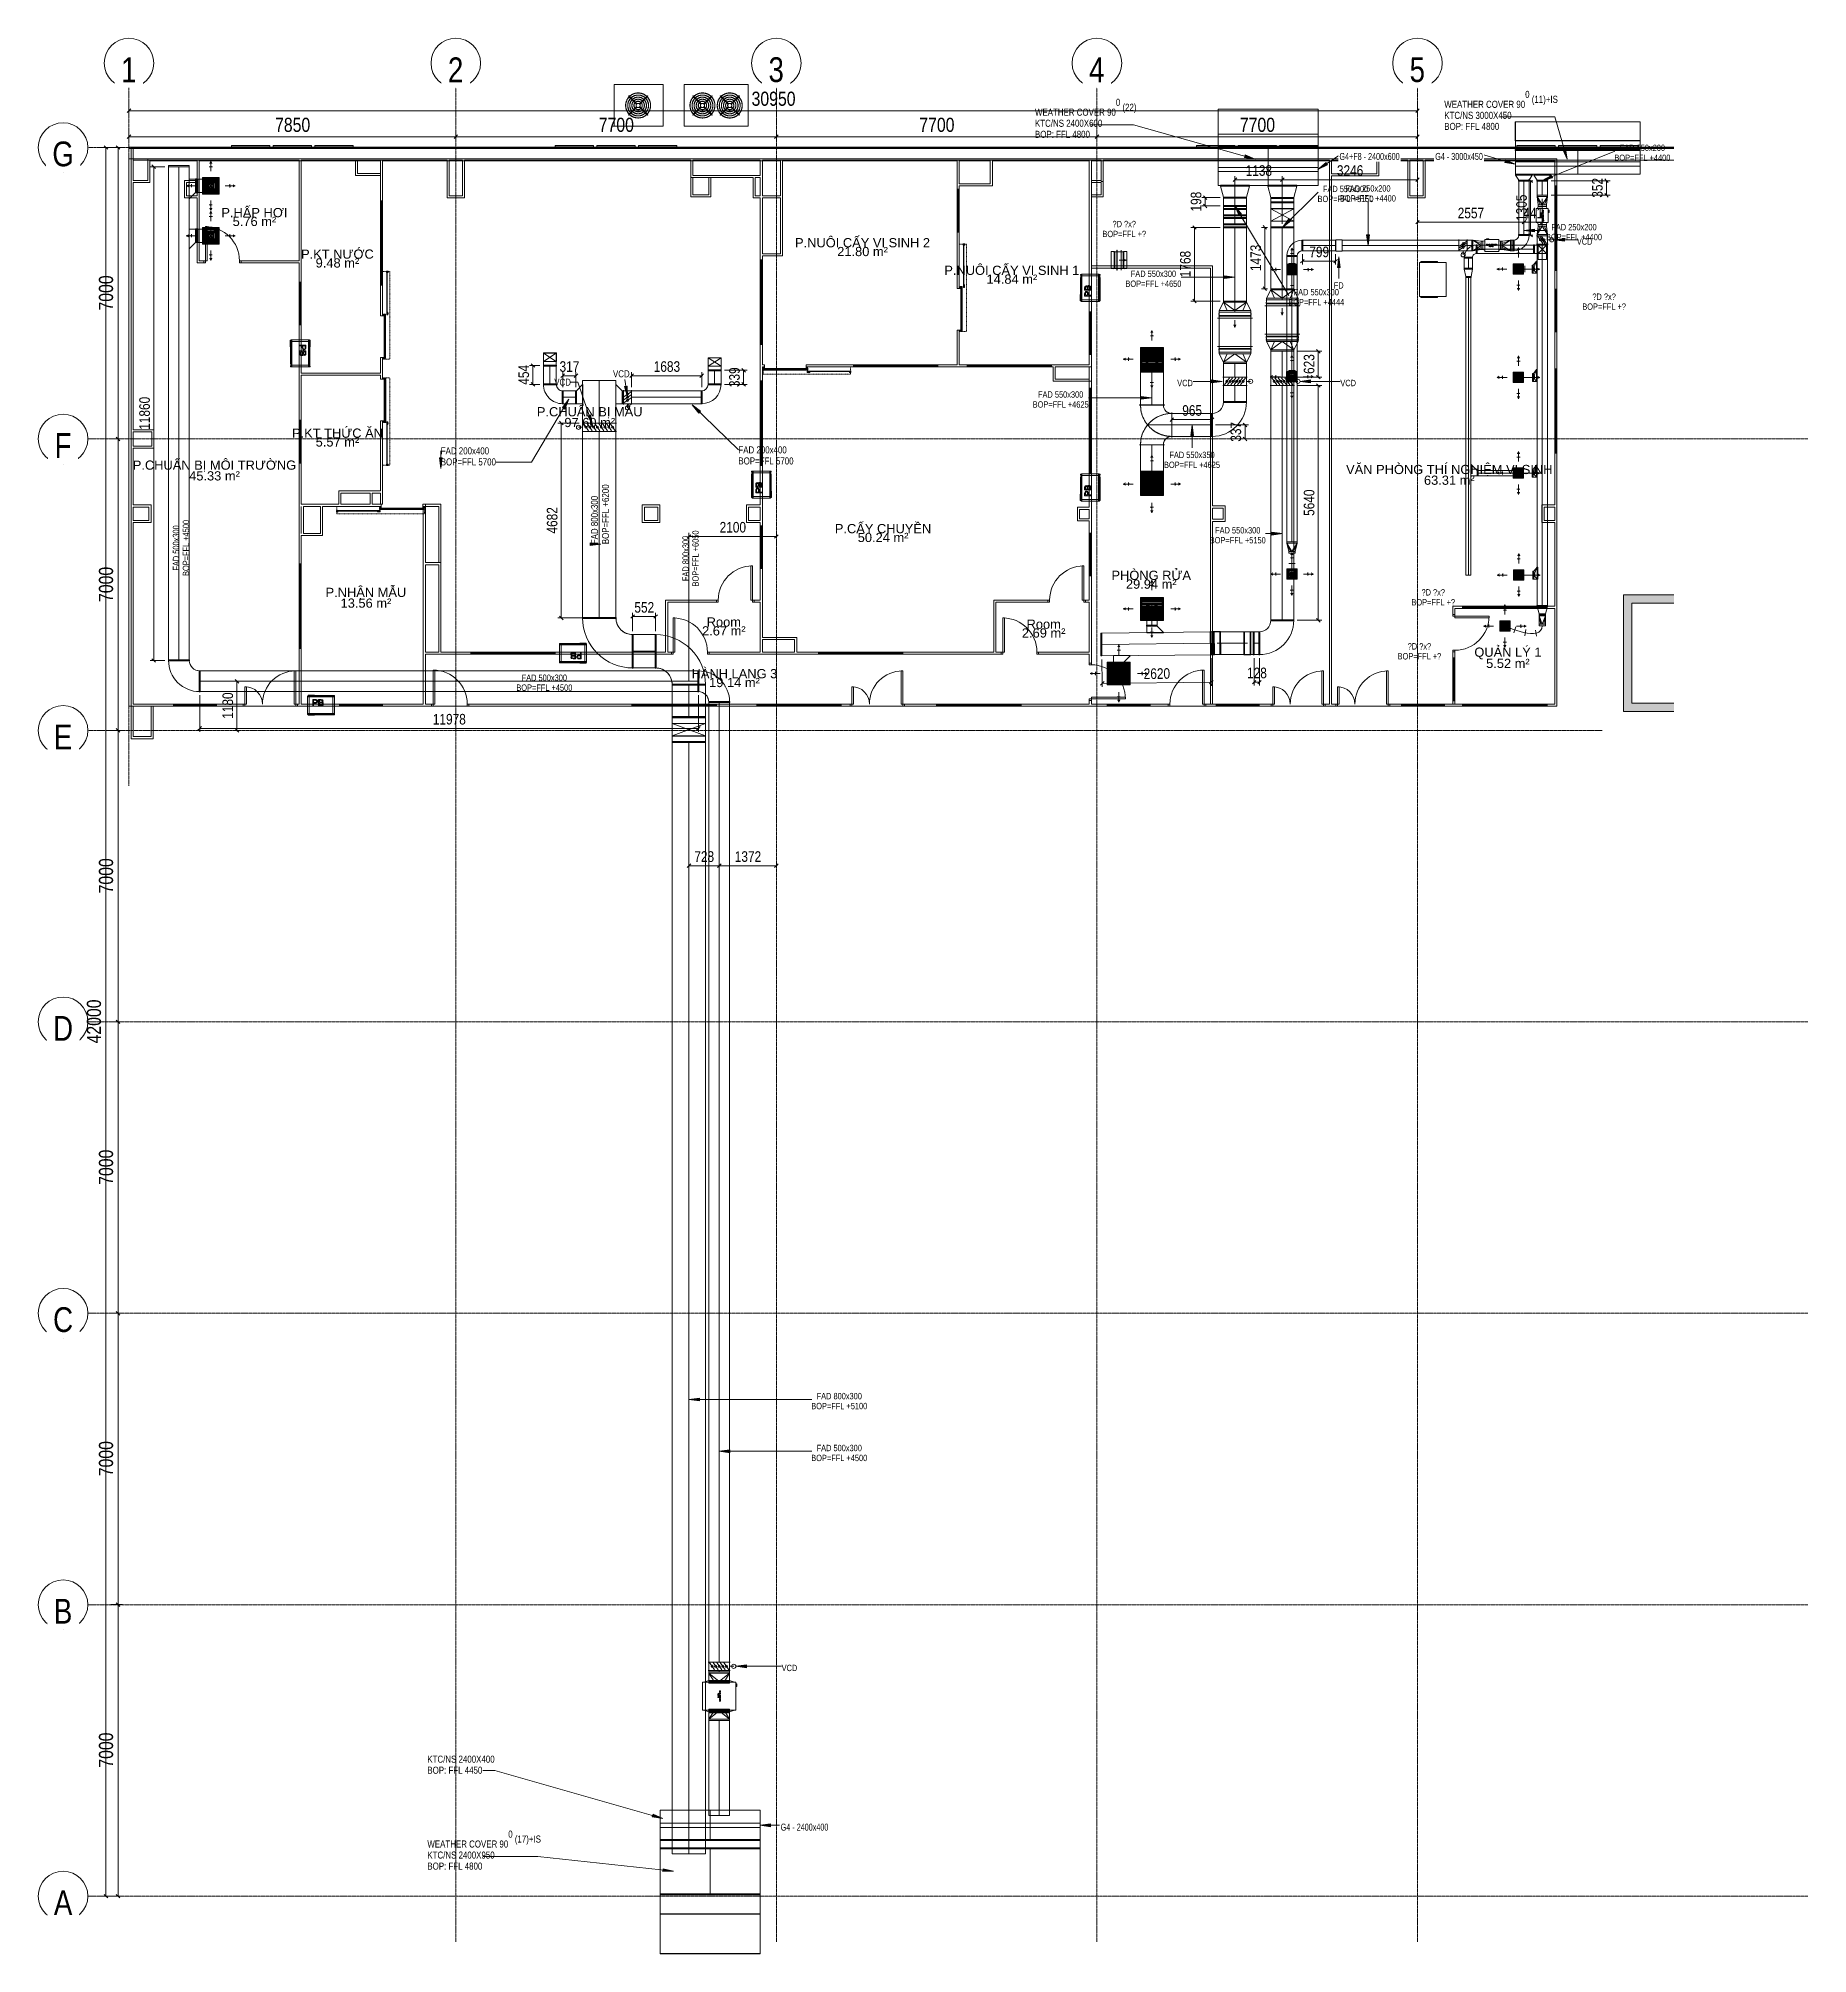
# Model space of a CAD drawing. Header units: millimetres. Extents: x -22227 to 20275, y 15053 to 61060.
import ezdxf

# ---------------------------------------------------------------- set-up
doc = ezdxf.new("R2010")
doc.units = ezdxf.units.MM
doc.linetypes.add('Dash', pattern=[6.35, 3.175, -3.175])
doc.linetypes.add('Grid Line', pattern=[22.225, 12.7, -3.175, 3.175, -3.175])
for name, color, linetype, lineweight in [('A-ANNO-DIMS', 7, 'Continuous', 9), ('A-ANNO-DIMS-170', 7, 'Continuous', 9), ('A-AREA-IDEN', 7, 'Continuous', 9), ('A-DETL-GENF', 7, 'Continuous', 5), ('A-GENM', 7, 'Continuous', 5), ('A-WALL', 7, 'Continuous', 9), ('A-WALL-PATT', 7, 'Continuous', 9), ('G-ANNO-TEXT', 7, 'Continuous', 9), ('M-EQPM', 7, 'Continuous', 5), ('M-HVAC-CDFF', 7, 'Continuous', 5), ('M-HVAC-CDFF-IDEN', 7, 'Continuous', 9), ('M-HVAC-DUCT', 7, 'Continuous', 18), ('M-HVAC-DUCT-CNTR', 7, 'Continuous', 5), ('M-HVAC-DUCT-IDEN', 7, 'Continuous', 9), ('S-GRID', 7, 'Continuous', 9), ('S-GRID-IDEN', 7, 'Continuous', 9)]:
    doc.layers.add(name, color=color, linetype=linetype, lineweight=lineweight)
for name, color, linetype, lineweight, true_color in [('A-DOOR', 5, 'Continuous', 9, 0x0000ff), ('A-DOOR-HDLN', 5, 'Dash', 9, 0x0000ff), ('A-FLOR', 7, 'Continuous', 9, 0x007f00), ('A-GLAZ', 7, 'Continuous', 9, 0x00007f), ('M-HVAC-DUCT-ANNO', 7, 'Continuous', 5, 0x007f00), ('M-HVAC-DUCT-PATT', 7, 'Continuous', 5, 0x007f00)]:
    doc.layers.add(name, color=color, linetype=linetype, lineweight=lineweight, true_color=true_color)
doc.styles.add('Arial', font='arial.ttf', dxfattribs={"width": 0.8, "height": 595})
doc.styles.add('Arial_1', font='arial.ttf', dxfattribs={"width": 0.8, "height": 340})
doc.styles.add('Arial_2', font='arial.ttf', dxfattribs={"width": 0.8, "height": 153})
doc.styles.add('Arial_3', font='arial.ttf', dxfattribs={"width": 0.8, "height": 255})
doc.styles.add('Arial_4', font='arial.ttf', dxfattribs={"height": 221})
doc.styles.add('Arial_5', font='arial.ttf', dxfattribs={"width": 0.8, "height": 170})
doc.styles.add('Arial_6', font='arial.ttf', dxfattribs={"width": 0.7, "height": 170})
doc.dimstyles.new('AK_DIM_2_0_Arial', dxfattribs={"dimscale": 304.8, "dimtxt": 346.888196, "dimasz": 0.278871, "dimexe": 0.557743, "dimexo": 0.557743, "dimgap": 0.055774, "dimtad": 1, "dimdec": 0, "dimzin": 0, "dimdsep": 46, "dimtxsty": 'Arial_1', "dimblk1": 'OBLIQUE', "dimblk2": 'OBLIQUE', "dimsah": 1, "dimcen": 0.09, "dimadec": 0, "dimazin": 0, "dimtfac": 1, "dimtdec": 4, "dimtix": 1, "dimtmove": 0, "dimatfit": 3, "dimfxl": 1, "dimtvp": 1, "dimtolj": 1, "dimtzin": 0, "dimarcsym": 2})
doc.dimstyles.new('AK_DIM_2_0_Arial_đỏ', dxfattribs={"dimscale": 304.8, "dimtxt": 260.166147, "dimasz": 0.278871, "dimexe": 0.278871, "dimexo": 0.278871, "dimgap": 0.055774, "dimtad": 1, "dimdec": 0, "dimzin": 0, "dimdsep": 46, "dimtxsty": 'Arial_3', "dimblk1": 'OBLIQUE', "dimblk2": 'OBLIQUE', "dimsah": 1, "dimcen": 0.09, "dimadec": 0, "dimazin": 0, "dimtfac": 1, "dimtdec": 4, "dimtix": 1, "dimtmove": 0, "dimatfit": 3, "dimfxl": 1, "dimtvp": 1, "dimtolj": 1, "dimtzin": 0, "dimarcsym": 2})

msp = doc.modelspace()

# ---------------------------------------------------------------- texts
at = {"layer": 'A-AREA-IDEN', "char_height": 221, "line_spacing_factor": 0.936439, "style": 'Arial_4'}
for s, insert, width, attachment_point in [('\\pxqc,t9.76923,19.53846,29.30769,39.07692,48.84615,58.61538,68.38462,78.15385,87.92308,97.69231,107.46154,117.23077,127,136.76923,146.53846,156.30769,166.07692,175.84615,185.61538,195.38462,205.15385,214.92308,224.69231,234.46154,244.23077,254,263.76923,273.53846,283.30769,293.07692,302.84615,312.61538;{P.HẤP HƠI}', (-17035.5, 56760.4), 1552.1, 8), ('\\pxqc,t9.76923,19.53846,29.30769,39.07692,48.84615,58.61538,68.38462,78.15385,87.92308,97.69231,107.46154,117.23077,127,136.76923,146.53846,156.30769,166.07692,175.84615,185.61538,195.38462,205.15385,214.92308,224.69231,234.46154,244.23077,254,263.76923,273.53846,283.30769,293.07692,302.84615,312.61538;{5.76 m²}', (-17035.5, 56660.3), 1045.5, 5), ('\\pxqc,t9.76923,19.53846,29.30769,39.07692,48.84615,58.61538,68.38462,78.15385,87.92308,97.69231,107.46154,117.23077,127,136.76923,146.53846,156.30769,166.07692,175.84615,185.61538,195.38462,205.15385,214.92308,224.69231,234.46154,244.23077,254,263.76923,273.53846,283.30769,293.07692,302.84615,312.61538;{P.NUÔI CẤY VI SINH 2}', (-2428.6, 56037.1), 3204.5, 8), ('\\pxqc,t9.76923,19.53846,29.30769,39.07692,48.84615,58.61538,68.38462,78.15385,87.92308,97.69231,107.46154,117.23077,127,136.76923,146.53846,156.30769,166.07692,175.84615,185.61538,195.38462,205.15385,214.92308,224.69231,234.46154,244.23077,254,263.76923,273.53846,283.30769,293.07692,302.84615,312.61538;{P.KT NƯỚC}', (-15041.7, 55763.5), 1720.4, 8), ('\\pxqc,t9.76923,19.53846,29.30769,39.07692,48.84615,58.61538,68.38462,78.15385,87.92308,97.69231,107.46154,117.23077,127,136.76923,146.53846,156.30769,166.07692,175.84615,185.61538,195.38462,205.15385,214.92308,224.69231,234.46154,244.23077,254,263.76923,273.53846,283.30769,293.07692,302.84615,312.61538;{9.48 m²}', (-15041.7, 55663.4), 1045.5, 5), ('\\pxqc,t9.76923,19.53846,29.30769,39.07692,48.84615,58.61538,68.38462,78.15385,87.92308,97.69231,107.46154,117.23077,127,136.76923,146.53846,156.30769,166.07692,175.84615,185.61538,195.38462,205.15385,214.92308,224.69231,234.46154,244.23077,254,263.76923,273.53846,283.30769,293.07692,302.84615,312.61538;{21.80 m²}', (-2427.8, 55937.1), 1213.8, 5), ('\\pxqc,t9.76923,19.53846,29.30769,39.07692,48.84615,58.61538,68.38462,78.15385,87.92308,97.69231,107.46154,117.23077,127,136.76923,146.53846,156.30769,166.07692,175.84615,185.61538,195.38462,205.15385,214.92308,224.69231,234.46154,244.23077,254,263.76923,273.53846,283.30769,293.07692,302.84615,312.61538;{P.NUÔI CẤY VI SINH 1}', (1157.9, 55374.2), 3204.5, 8), ('\\pxqc,t9.76923,19.53846,29.30769,39.07692,48.84615,58.61538,68.38462,78.15385,87.92308,97.69231,107.46154,117.23077,127,136.76923,146.53846,156.30769,166.07692,175.84615,185.61538,195.38462,205.15385,214.92308,224.69231,234.46154,244.23077,254,263.76923,273.53846,283.30769,293.07692,302.84615,312.61538;{14.84 m²}', (1158.7, 55274.2), 1213.8, 5), ('\\pxqc,t9.76923,19.53846,29.30769,39.07692,48.84615,58.61538,68.38462,78.15385,87.92308,97.69231,107.46154,117.23077,127,136.76923,146.53846,156.30769,166.07692,175.84615,185.61538,195.38462,205.15385,214.92308,224.69231,234.46154,244.23077,254,263.76923,273.53846,283.30769,293.07692,302.84615,312.61538;{P.CHUẨN BỊ MẪU}', (-8982.1, 51930.9), 2507.5, 8), ('\\pxqc,t9.76923,19.53846,29.30769,39.07692,48.84615,58.61538,68.38462,78.15385,87.92308,97.69231,107.46154,117.23077,127,136.76923,146.53846,156.30769,166.07692,175.84615,185.61538,195.38462,205.15385,214.92308,224.69231,234.46154,244.23077,254,263.76923,273.53846,283.30769,293.07692,302.84615,312.61538;{P.KT THỨC ĂN}', (-15040.9, 51463.1), 2147.1, 8), ('\\pxqc,t9.76923,19.53846,29.30769,39.07692,48.84615,58.61538,68.38462,78.15385,87.92308,97.69231,107.46154,117.23077,127,136.76923,146.53846,156.30769,166.07692,175.84615,185.61538,195.38462,205.15385,214.92308,224.69231,234.46154,244.23077,254,263.76923,273.53846,283.30769,293.07692,302.84615,312.61538;{97.60 m²}', (-8981.2, 51830.8), 1213.8, 5), ('\\pxqc,t9.76923,19.53846,29.30769,39.07692,48.84615,58.61538,68.38462,78.15385,87.92308,97.69231,107.46154,117.23077,127,136.76923,146.53846,156.30769,166.07692,175.84615,185.61538,195.38462,205.15385,214.92308,224.69231,234.46154,244.23077,254,263.76923,273.53846,283.30769,293.07692,302.84615,312.61538;{5.57 m²}', (-15041.7, 51363), 1045.5, 5), ('\\pxqc,t9.76923,19.53846,29.30769,39.07692,48.84615,58.61538,68.38462,78.15385,87.92308,97.69231,107.46154,117.23077,127,136.76923,146.53846,156.30769,166.07692,175.84615,185.61538,195.38462,205.15385,214.92308,224.69231,234.46154,244.23077,254,263.76923,273.53846,283.30769,293.07692,302.84615,312.61538;{P.CHUẨN BỊ MÔI TRƯỜNG}', (-17995, 50649.2), 3879.4, 8), ('\\pxqc,t9.76923,19.53846,29.30769,39.07692,48.84615,58.61538,68.38462,78.15385,87.92308,97.69231,107.46154,117.23077,127,136.76923,146.53846,156.30769,166.07692,175.84615,185.61538,195.38462,205.15385,214.92308,224.69231,234.46154,244.23077,254,263.76923,273.53846,283.30769,293.07692,302.84615,312.61538;{45.33 m²}', (-17994.1, 50549.1), 1213.8, 5), ('\\pxqc,t9.76923,19.53846,29.30769,39.07692,48.84615,58.61538,68.38462,78.15385,87.92308,97.69231,107.46154,117.23077,127,136.76923,146.53846,156.30769,166.07692,175.84615,185.61538,195.38462,205.15385,214.92308,224.69231,234.46154,244.23077,254,263.76923,273.53846,283.30769,293.07692,302.84615,312.61538;{VĂN PHÒNG THÍ NGHIỆM VI SINH}', (11665.1, 50544.6), 4858.6, 8), ('\\pxqc,t9.76923,19.53846,29.30769,39.07692,48.84615,58.61538,68.38462,78.15385,87.92308,97.69231,107.46154,117.23077,127,136.76923,146.53846,156.30769,166.07692,175.84615,185.61538,195.38462,205.15385,214.92308,224.69231,234.46154,244.23077,254,263.76923,273.53846,283.30769,293.07692,302.84615,312.61538;{63.31 m²}', (11665.9, 50444.6), 1213.8, 5), ('\\pxqc,t9.76923,19.53846,29.30769,39.07692,48.84615,58.61538,68.38462,78.15385,87.92308,97.69231,107.46154,117.23077,127,136.76923,146.53846,156.30769,166.07692,175.84615,185.61538,195.38462,205.15385,214.92308,224.69231,234.46154,244.23077,254,263.76923,273.53846,283.30769,293.07692,302.84615,312.61538;{P.CẤY CHUYỀN}', (-1935.7, 49170.1), 2283.1, 8), ('\\pxqc,t9.76923,19.53846,29.30769,39.07692,48.84615,58.61538,68.38462,78.15385,87.92308,97.69231,107.46154,117.23077,127,136.76923,146.53846,156.30769,166.07692,175.84615,185.61538,195.38462,205.15385,214.92308,224.69231,234.46154,244.23077,254,263.76923,273.53846,283.30769,293.07692,302.84615,312.61538;{50.24 m²}', (-1934.8, 49070), 1213.8, 5), ('\\pxqc,t9.76923,19.53846,29.30769,39.07692,48.84615,58.61538,68.38462,78.15385,87.92308,97.69231,107.46154,117.23077,127,136.76923,146.53846,156.30769,166.07692,175.84615,185.61538,195.38462,205.15385,214.92308,224.69231,234.46154,244.23077,254,263.76923,273.53846,283.30769,293.07692,302.84615,312.61538;{PHÒNG RỬA}', (4506.4, 48048.3), 1878.5, 8), ('\\pxqc,t9.76923,19.53846,29.30769,39.07692,48.84615,58.61538,68.38462,78.15385,87.92308,97.69231,107.46154,117.23077,127,136.76923,146.53846,156.30769,166.07692,175.84615,185.61538,195.38462,205.15385,214.92308,224.69231,234.46154,244.23077,254,263.76923,273.53846,283.30769,293.07692,302.84615,312.61538;{P.NHẬN MẪU}', (-14357.5, 47592.7), 1900.6, 8), ('\\pxqc,t9.76923,19.53846,29.30769,39.07692,48.84615,58.61538,68.38462,78.15385,87.92308,97.69231,107.46154,117.23077,127,136.76923,146.53846,156.30769,166.07692,175.84615,185.61538,195.38462,205.15385,214.92308,224.69231,234.46154,244.23077,254,263.76923,273.53846,283.30769,293.07692,302.84615,312.61538;{29.94 m²}', (4507.3, 47948.2), 1213.8, 5), ('\\pxqc,t9.76923,19.53846,29.30769,39.07692,48.84615,58.61538,68.38462,78.15385,87.92308,97.69231,107.46154,117.23077,127,136.76923,146.53846,156.30769,166.07692,175.84615,185.61538,195.38462,205.15385,214.92308,224.69231,234.46154,244.23077,254,263.76923,273.53846,283.30769,293.07692,302.84615,312.61538;{13.56 m²}', (-14356.7, 47492.6), 1213.8, 5), ('\\pxqc,t9.76923,19.53846,29.30769,39.07692,48.84615,58.61538,68.38462,78.15385,87.92308,97.69231,107.46154,117.23077,127,136.76923,146.53846,156.30769,166.07692,175.84615,185.61538,195.38462,205.15385,214.92308,224.69231,234.46154,244.23077,254,263.76923,273.53846,283.30769,293.07692,302.84615,312.61538;{2.67 m²}', (-5760.2, 46826.3), 1045.5, 5), ('\\pxqc,t9.76923,19.53846,29.30769,39.07692,48.84615,58.61538,68.38462,78.15385,87.92308,97.69231,107.46154,117.23077,127,136.76923,146.53846,156.30769,166.07692,175.84615,185.61538,195.38462,205.15385,214.92308,224.69231,234.46154,244.23077,254,263.76923,273.53846,283.30769,293.07692,302.84615,312.61538;{Room}', (-5760.2, 46926.4), 821.1, 8), ('\\pxqc,t9.76923,19.53846,29.30769,39.07692,48.84615,58.61538,68.38462,78.15385,87.92308,97.69231,107.46154,117.23077,127,136.76923,146.53846,156.30769,166.07692,175.84615,185.61538,195.38462,205.15385,214.92308,224.69231,234.46154,244.23077,254,263.76923,273.53846,283.30769,293.07692,302.84615,312.61538;{Room}', (1922.8, 46875.4), 821.1, 8), ('\\pxqc,t9.76923,19.53846,29.30769,39.07692,48.84615,58.61538,68.38462,78.15385,87.92308,97.69231,107.46154,117.23077,127,136.76923,146.53846,156.30769,166.07692,175.84615,185.61538,195.38462,205.15385,214.92308,224.69231,234.46154,244.23077,254,263.76923,273.53846,283.30769,293.07692,302.84615,312.61538;{2.69 m²}', (1922.8, 46775.3), 1045.5, 5), ('\\pxqc,t9.76923,19.53846,29.30769,39.07692,48.84615,58.61538,68.38462,78.15385,87.92308,97.69231,107.46154,117.23077,127,136.76923,146.53846,156.30769,166.07692,175.84615,185.61538,195.38462,205.15385,214.92308,224.69231,234.46154,244.23077,254,263.76923,273.53846,283.30769,293.07692,302.84615,312.61538;{QUẢN LÝ 1}', (13074.1, 46144.5), 1596.3, 8), ('\\pxqc,t9.76923,19.53846,29.30769,39.07692,48.84615,58.61538,68.38462,78.15385,87.92308,97.69231,107.46154,117.23077,127,136.76923,146.53846,156.30769,166.07692,175.84615,185.61538,195.38462,205.15385,214.92308,224.69231,234.46154,244.23077,254,263.76923,273.53846,283.30769,293.07692,302.84615,312.61538;{5.52 m²}', (13073.2, 46044.4), 1045.5, 5), ('\\pxqc,t9.76923,19.53846,29.30769,39.07692,48.84615,58.61538,68.38462,78.15385,87.92308,97.69231,107.46154,117.23077,127,136.76923,146.53846,156.30769,166.07692,175.84615,185.61538,195.38462,205.15385,214.92308,224.69231,234.46154,244.23077,254,263.76923,273.53846,283.30769,293.07692,302.84615,312.61538;{HÀNH LANG 3}', (-5505.2, 45685.6), 2024.7, 8), ('\\pxqc,t9.76923,19.53846,29.30769,39.07692,48.84615,58.61538,68.38462,78.15385,87.92308,97.69231,107.46154,117.23077,127,136.76923,146.53846,156.30769,166.07692,175.84615,185.61538,195.38462,205.15385,214.92308,224.69231,234.46154,244.23077,254,263.76923,273.53846,283.30769,293.07692,302.84615,312.61538;{19.14 m²}', (-5504.3, 45585.5), 1213.8, 5)]:
    msp.add_mtext(s, dxfattribs=dict(at, insert=insert, width=width, attachment_point=attachment_point))
at = {"layer": 'G-ANNO-TEXT', "color": 1, "true_color": 0xff0000, "char_height": 170, "attachment_point": 1, "line_spacing_factor": 0.936439, "style": 'Arial_5'}
for s, insert, width in [('\\pxt10.16,20.32,30.48,40.64,50.8,60.96,71.12,81.28,91.44,101.6,111.76,121.92,132.08,142.24,152.4,162.56,172.72,182.88,193.04,203.2,213.36,223.52,233.68,243.84,254,264.16,274.32,284.48,294.64,304.8,314.96,325.12;{WEATHER COVER 90\\A1;\\S0 ^ ;(22)\\PKTC/NS 2400X600\\PBOP: FFL 4800}', (1714, 59608.2), 2390.064), ('\\pxt10.16,20.32,30.48,40.64,50.8,60.96,71.12,81.28,91.44,101.6,111.76,121.92,132.08,142.24,152.4,162.56,172.72,182.88,193.04,203.2,213.36,223.52,233.68,243.84,254,264.16,274.32,284.48,294.64,304.8,314.96,325.12;{WEATHER COVER 90\\A1;\\S0 ^ ;(11)+IS\\PKTC/NS 3000X450\\PBOP: FFL 4800}', (11545.5, 59798.5), 2679.894), ('\\pxt10.16,20.32,30.48,40.64,50.8,60.96,71.12,81.28,91.44,101.6,111.76,121.92,132.08,142.24,152.4,162.56,172.72,182.88,193.04,203.2,213.36,223.52,233.68,243.84,254,264.16,274.32,284.48,294.64,304.8,314.96,325.12;{VCD}', (-8422.9, 53087.4), 567.12), ('\\pxt10.16,20.32,30.48,40.64,50.8,60.96,71.12,81.28,91.44,101.6,111.76,121.92,132.08,142.24,152.4,162.56,172.72,182.88,193.04,203.2,213.36,223.52,233.68,243.84,254,264.16,274.32,284.48,294.64,304.8,314.96,325.12;{VCD}', (-9833.2, 52885.9), 567.12), ('\\pxt10.16,20.32,30.48,40.64,50.8,60.96,71.12,81.28,91.44,101.6,111.76,121.92,132.08,142.24,152.4,162.56,172.72,182.88,193.04,203.2,213.36,223.52,233.68,243.84,254,264.16,274.32,284.48,294.64,304.8,314.96,325.12;{FAD 200x400\\PBOP=FFL 5700}', (-12559.3, 51235.8), 2177.36), ('\\pxt10.16,20.32,30.48,40.64,50.8,60.96,71.12,81.28,91.44,101.6,111.76,121.92,132.08,142.24,152.4,162.56,172.72,182.88,193.04,203.2,213.36,223.52,233.68,243.84,254,264.16,274.32,284.48,294.64,304.8,314.96,325.12;{FAD 200x400\\PBOP=FFL 5700}', (-5410.7, 51259.6), 2177.36), ('\\pxt10.16,20.32,30.48,40.64,50.8,60.96,71.12,81.28,91.44,101.6,111.76,121.92,132.08,142.24,152.4,162.56,172.72,182.88,193.04,203.2,213.36,223.52,233.68,243.84,254,264.16,274.32,284.48,294.64,304.8,314.96,325.12;{KTC/NS 2400X400\\PBOP: FFL 4450}', (-12881.3, 19810.9), 1635.958), ('\\pxt10.16,20.32,30.48,40.64,50.8,60.96,71.12,81.28,91.44,101.6,111.76,121.92,132.08,142.24,152.4,162.56,172.72,182.88,193.04,203.2,213.36,223.52,233.68,243.84,254,264.16,274.32,284.48,294.64,304.8,314.96,325.12;{WEATHER COVER 90\\A1;\\S0 ^ ;(17)+IS\\PKTC/NS 2400X950\\PBOP: FFL 4800}', (-12881.3, 18010.9), 2679.894)]:
    msp.add_mtext(s, dxfattribs=dict(at, insert=insert, width=width))
at = {"layer": 'G-ANNO-TEXT', "color": 1, "true_color": 0xff0000, "insert": (-8952.9, 48908.9), "char_height": 170, "width": 2177.36, "attachment_point": 1, "rotation": 90, "line_spacing_factor": 0.936439, "style": 'Arial_5'}
msp.add_mtext('\\pxt10.16,20.32,30.48,40.64,50.8,60.96,71.12,81.28,91.44,101.6,111.76,121.92,132.08,142.24,152.4,162.56,172.72,182.88,193.04,203.2,213.36,223.52,233.68,243.84,254,264.16,274.32,284.48,294.64,304.8,314.96,325.12;{FAD 800x300\\PBOP=FFL +6200}', dxfattribs=at)
at = {"layer": 'M-HVAC-DUCT-IDEN', "color": 1, "true_color": 0xff0000, "char_height": 153, "attachment_point": 5, "line_spacing_factor": 0.936439, "style": 'Arial_2'}
for s, insert, width in [('\\pxqc,t11.28889,22.57778,33.86667,45.15556,56.44444,67.73333,79.02222,90.31111,101.6,112.88889,124.17778,135.46667,146.75556,158.04444,169.33333,180.62222,191.91111,203.2,214.48889,225.77778,237.06667,248.35556,259.64444,270.93333,282.22222,293.51111,304.8,316.08889,327.37778,338.66667,349.95556,361.24444;{FAD 250x200\\PBOP=FFL +4400}', (16304.2, 58309.3), 1331.44), ('\\pxqc,t11.28889,22.57778,33.86667,45.15556,56.44444,67.73333,79.02222,90.31111,101.6,112.88889,124.17778,135.46667,146.75556,158.04444,169.33333,180.62222,191.91111,203.2,214.48889,225.77778,237.06667,248.35556,259.64444,270.93333,282.22222,293.51111,304.8,316.08889,327.37778,338.66667,349.95556,361.24444;{FAD 550x300\\PBOP=FFL +5150}', (9173.8, 57321.1), 1331.44), ('\\pxqc,t11.28889,22.57778,33.86667,45.15556,56.44444,67.73333,79.02222,90.31111,101.6,112.88889,124.17778,135.46667,146.75556,158.04444,169.33333,180.62222,191.91111,203.2,214.48889,225.77778,237.06667,248.35556,259.64444,270.93333,282.22222,293.51111,304.8,316.08889,327.37778,338.66667,349.95556,361.24444;{FAD 250x200\\PBOP=FFL +4400}', (9710.4, 57334.8), 1331.44), ('\\pxqc,t11.28889,22.57778,33.86667,45.15556,56.44444,67.73333,79.02222,90.31111,101.6,112.88889,124.17778,135.46667,146.75556,158.04444,169.33333,180.62222,191.91111,203.2,214.48889,225.77778,237.06667,248.35556,259.64444,270.93333,282.22222,293.51111,304.8,316.08889,327.37778,338.66667,349.95556,361.24444;{?D ?x?\\PBOP=FFL +?}', (3857.9, 56479), 1034.96), ('\\pxqc,t11.28889,22.57778,33.86667,45.15556,56.44444,67.73333,79.02222,90.31111,101.6,112.88889,124.17778,135.46667,146.75556,158.04444,169.33333,180.62222,191.91111,203.2,214.48889,225.77778,237.06667,248.35556,259.64444,270.93333,282.22222,293.51111,304.8,316.08889,327.37778,338.66667,349.95556,361.24444;{FAD 250x200\\PBOP=FFL +4400}', (14660.9, 56405.1), 1331.44), ('\\pxqc,t11.28889,22.57778,33.86667,45.15556,56.44444,67.73333,79.02222,90.31111,101.6,112.88889,124.17778,135.46667,146.75556,158.04444,169.33333,180.62222,191.91111,203.2,214.48889,225.77778,237.06667,248.35556,259.64444,270.93333,282.22222,293.51111,304.8,316.08889,327.37778,338.66667,349.95556,361.24444;{VCD}', (14917.2, 56178.5), 378.08), ('\\pxqc,t11.28889,22.57778,33.86667,45.15556,56.44444,67.73333,79.02222,90.31111,101.6,112.88889,124.17778,135.46667,146.75556,158.04444,169.33333,180.62222,191.91111,203.2,214.48889,225.77778,237.06667,248.35556,259.64444,270.93333,282.22222,293.51111,304.8,316.08889,327.37778,338.66667,349.95556,361.24444;{FAD 550x300\\PBOP=FFL +4650}', (4559, 55283.9), 1331.44), ('\\pxqc,t11.28889,22.57778,33.86667,45.15556,56.44444,67.73333,79.02222,90.31111,101.6,112.88889,124.17778,135.46667,146.75556,158.04444,169.33333,180.62222,191.91111,203.2,214.48889,225.77778,237.06667,248.35556,259.64444,270.93333,282.22222,293.51111,304.8,316.08889,327.37778,338.66667,349.95556,361.24444;{FAD 550x300\\PBOP=FFL +4444}', (8470, 54842.7), 1331.44), ('\\pxqc,t11.28889,22.57778,33.86667,45.15556,56.44444,67.73333,79.02222,90.31111,101.6,112.88889,124.17778,135.46667,146.75556,158.04444,169.33333,180.62222,191.91111,203.2,214.48889,225.77778,237.06667,248.35556,259.64444,270.93333,282.22222,293.51111,304.8,316.08889,327.37778,338.66667,349.95556,361.24444;{FD}', (9009.1, 55124.5), 243.44), ('\\pxqc,t11.28889,22.57778,33.86667,45.15556,56.44444,67.73333,79.02222,90.31111,101.6,112.88889,124.17778,135.46667,146.75556,158.04444,169.33333,180.62222,191.91111,203.2,214.48889,225.77778,237.06667,248.35556,259.64444,270.93333,282.22222,293.51111,304.8,316.08889,327.37778,338.66667,349.95556,361.24444;{?D ?x?\\PBOP=FFL +?}', (15384.9, 54733.9), 1034.96), ('\\pxqc,t11.28889,22.57778,33.86667,45.15556,56.44444,67.73333,79.02222,90.31111,101.6,112.88889,124.17778,135.46667,146.75556,158.04444,169.33333,180.62222,191.91111,203.2,214.48889,225.77778,237.06667,248.35556,259.64444,270.93333,282.22222,293.51111,304.8,316.08889,327.37778,338.66667,349.95556,361.24444;{FAD 550x300\\PBOP=FFL +4625}', (2330.7, 52384.4), 1331.44), ('\\pxqc,t11.28889,22.57778,33.86667,45.15556,56.44444,67.73333,79.02222,90.31111,101.6,112.88889,124.17778,135.46667,146.75556,158.04444,169.33333,180.62222,191.91111,203.2,214.48889,225.77778,237.06667,248.35556,259.64444,270.93333,282.22222,293.51111,304.8,316.08889,327.37778,338.66667,349.95556,361.24444;{VCD}', (5317.9, 52780), 378.08), ('\\pxqc,t11.28889,22.57778,33.86667,45.15556,56.44444,67.73333,79.02222,90.31111,101.6,112.88889,124.17778,135.46667,146.75556,158.04444,169.33333,180.62222,191.91111,203.2,214.48889,225.77778,237.06667,248.35556,259.64444,270.93333,282.22222,293.51111,304.8,316.08889,327.37778,338.66667,349.95556,361.24444;{VCD}', (9236.6, 52780), 378.08), ('\\pxqc,t11.28889,22.57778,33.86667,45.15556,56.44444,67.73333,79.02222,90.31111,101.6,112.88889,124.17778,135.46667,146.75556,158.04444,169.33333,180.62222,191.91111,203.2,214.48889,225.77778,237.06667,248.35556,259.64444,270.93333,282.22222,293.51111,304.8,316.08889,327.37778,338.66667,349.95556,361.24444;{FAD 550x350\\PBOP=FFL +4625}', (5485.7, 50933.4), 1331.44), ('\\pxqc,t11.28889,22.57778,33.86667,45.15556,56.44444,67.73333,79.02222,90.31111,101.6,112.88889,124.17778,135.46667,146.75556,158.04444,169.33333,180.62222,191.91111,203.2,214.48889,225.77778,237.06667,248.35556,259.64444,270.93333,282.22222,293.51111,304.8,316.08889,327.37778,338.66667,349.95556,361.24444;{FAD 550x300\\PBOP=FFL +5150}', (6584.2, 49122.9), 1331.44), ('\\pxqc,t11.28889,22.57778,33.86667,45.15556,56.44444,67.73333,79.02222,90.31111,101.6,112.88889,124.17778,135.46667,146.75556,158.04444,169.33333,180.62222,191.91111,203.2,214.48889,225.77778,237.06667,248.35556,259.64444,270.93333,282.22222,293.51111,304.8,316.08889,327.37778,338.66667,349.95556,361.24444;{?D ?x?\\PBOP=FFL +?}', (11280.5, 47632.3), 1034.96), ('\\pxqc,t11.28889,22.57778,33.86667,45.15556,56.44444,67.73333,79.02222,90.31111,101.6,112.88889,124.17778,135.46667,146.75556,158.04444,169.33333,180.62222,191.91111,203.2,214.48889,225.77778,237.06667,248.35556,259.64444,270.93333,282.22222,293.51111,304.8,316.08889,327.37778,338.66667,349.95556,361.24444;{?D ?x?\\PBOP=FFL +?}', (10948.5, 46335.2), 1034.96), ('\\pxqc,t11.28889,22.57778,33.86667,45.15556,56.44444,67.73333,79.02222,90.31111,101.6,112.88889,124.17778,135.46667,146.75556,158.04444,169.33333,180.62222,191.91111,203.2,214.48889,225.77778,237.06667,248.35556,259.64444,270.93333,282.22222,293.51111,304.8,316.08889,327.37778,338.66667,349.95556,361.24444;{FAD 500x300\\PBOP=FFL +4500}', (-10071.8, 45581.6), 1331.44), ('\\pxqc,t11.28889,22.57778,33.86667,45.15556,56.44444,67.73333,79.02222,90.31111,101.6,112.88889,124.17778,135.46667,146.75556,158.04444,169.33333,180.62222,191.91111,203.2,214.48889,225.77778,237.06667,248.35556,259.64444,270.93333,282.22222,293.51111,304.8,316.08889,327.37778,338.66667,349.95556,361.24444;{FAD 800x300\\PBOP=FFL +5100}', (-2987.4, 28326.4), 1331.44), ('\\pxqc,t11.28889,22.57778,33.86667,45.15556,56.44444,67.73333,79.02222,90.31111,101.6,112.88889,124.17778,135.46667,146.75556,158.04444,169.33333,180.62222,191.91111,203.2,214.48889,225.77778,237.06667,248.35556,259.64444,270.93333,282.22222,293.51111,304.8,316.08889,327.37778,338.66667,349.95556,361.24444;{FAD 500x300\\PBOP=FFL +4500}', (-2987.4, 27079.5), 1331.44), ('\\pxqc,t11.28889,22.57778,33.86667,45.15556,56.44444,67.73333,79.02222,90.31111,101.6,112.88889,124.17778,135.46667,146.75556,158.04444,169.33333,180.62222,191.91111,203.2,214.48889,225.77778,237.06667,248.35556,259.64444,270.93333,282.22222,293.51111,304.8,316.08889,327.37778,338.66667,349.95556,361.24444;{VCD}', (-4183.4, 21916), 378.08)]:
    msp.add_mtext(s, dxfattribs=dict(at, insert=insert, width=width))
at = {"layer": 'M-HVAC-DUCT-IDEN', "color": 1, "true_color": 0xff0000, "char_height": 153, "width": 1331.44, "attachment_point": 5, "rotation": 90, "line_spacing_factor": 0.936439, "style": 'Arial_2'}
for s, insert in [('\\pxqc,t11.28889,22.57778,33.86667,45.15556,56.44444,67.73333,79.02222,90.31111,101.6,112.88889,124.17778,135.46667,146.75556,158.04444,169.33333,180.62222,191.91111,203.2,214.48889,225.77778,237.06667,248.35556,259.64444,270.93333,282.22222,293.51111,304.8,316.08889,327.37778,338.66667,349.95556,361.24444;{FAD 500x300\\PBOP=FFL +4500}', (-18798.6, 48818.9)), ('\\pxqc,t11.28889,22.57778,33.86667,45.15556,56.44444,67.73333,79.02222,90.31111,101.6,112.88889,124.17778,135.46667,146.75556,158.04444,169.33333,180.62222,191.91111,203.2,214.48889,225.77778,237.06667,248.35556,259.64444,270.93333,282.22222,293.51111,304.8,316.08889,327.37778,338.66667,349.95556,361.24444;{FAD 800x300\\PBOP=FFL +6050}', (-6558.3, 48566.2))]:
    msp.add_mtext(s, dxfattribs=dict(at, insert=insert))

# ---------------------------------------------------------------- blocks, each defined once
blk = doc.blocks.new('Cư_a đơn - _D5 _900x2200__TrongNha-1164036-MẶT BẰNG HỆ THỐNG GIÓ TƯƠI')
at = {"layer": 'A-DETL-GENF', "color": 253, "lineweight": 9, "true_color": 0xaaaaaa}
for p, q in [((410, -25), (370, -25)), ((370, -25), (370, -845)), ((410, -25), (410, -845)), ((410, -845), (370, -845))]:
    blk.add_line(p, q, dxfattribs=at)
blk.add_arc((410, -25), 820, 180, 270, dxfattribs=at)
at = {"layer": 'A-DOOR', "color": 254, "true_color": 0xccccff}
for p, q in [((-450, -25), (-450, 25)), ((-450, 25), (-410, 25)), ((-410, -25), (-410, 25)), ((410, 25), (450, 25)), ((410, -25), (410, 25)), ((450, 25), (450, -25)), ((-410, -25), (-450, -25)), ((450, -25), (410, -25))]:
    blk.add_line(p, q, dxfattribs=at)
at = {"layer": 'A-DOOR', "color": 161, "true_color": 0xaaaaff}
for p, q in [((-450, 25), (-410, 25)), ((-410, 25), (-410, -25)), ((410, -25), (410, 25)), ((410, 25), (450, 25)), ((-410, -25), (-450, -25)), ((450, -25), (410, -25))]:
    blk.add_line(p, q, dxfattribs=at)
at = {"layer": 'A-DOOR', "color": 254, "true_color": 0xe0e0ff}
for p, q in [((-450, -25), (-450, 25)), ((450, -25), (450, 25))]:
    blk.add_line(p, q, dxfattribs=at)
blk = doc.blocks.new('Cư_a đôi ca_nh lê_ch - _D2 _1300x2200__TrongNha-1164139-MẶT BẰNG HỆ THỐNG GIÓ TƯƠI')
at = {"layer": 'A-DETL-GENF', "color": 253, "lineweight": 9, "true_color": 0xaaaaaa}
for p, q in [((-785, -25), (-745, -25)), ((-785, -25), (-785, -825)), ((-745, -25), (-745, -825)), ((435, -25), (395, -25)), ((395, -25), (395, -445)), ((435, -445), (395, -445)), ((435, -25), (435, -445)), ((-785, -825), (-745, -825))]:
    blk.add_line(p, q, dxfattribs=at)
for centre, radius, start, end in [((-785, -25), 800, 270, 360), ((435, -25), 420, 180, 270)]:
    blk.add_arc(centre, radius, start, end, dxfattribs=at)
at = {"layer": 'A-DOOR', "color": 254, "true_color": 0xccccff}
for p, q in [((-825, -25), (-825, 25)), ((-825, 25), (-785, 25)), ((-785, -25), (-785, 25)), ((435, 25), (475, 25)), ((435, -25), (435, 25)), ((475, 25), (475, -25)), ((-785, -25), (-825, -25)), ((475, -25), (435, -25))]:
    blk.add_line(p, q, dxfattribs=at)
at = {"layer": 'A-DOOR', "color": 161, "true_color": 0xaaaaff}
for p, q in [((-825, 25), (-785, 25)), ((-785, 25), (-785, -25)), ((435, -25), (435, 25)), ((435, 25), (475, 25)), ((-785, -25), (-825, -25)), ((475, -25), (435, -25))]:
    blk.add_line(p, q, dxfattribs=at)
at = {"layer": 'A-DOOR', "color": 254, "true_color": 0xe0e0ff}
for p, q in [((-825, -25), (-825, 25)), ((475, -25), (475, 25))]:
    blk.add_line(p, q, dxfattribs=at)
blk = doc.blocks.new('Cư_a đơn - _D5 _900x2200__TrongNha-1164426-MẶT BẰNG HỆ THỐNG GIÓ TƯƠI')
at = {"layer": 'A-DETL-GENF', "color": 253, "lineweight": 9, "true_color": 0xaaaaaa}
for p, q in [((370, 25), (370, 845)), ((410, 845), (370, 845)), ((410, 25), (410, 845)), ((410, 25), (370, 25))]:
    blk.add_line(p, q, dxfattribs=at)
blk.add_arc((410, 25), 820, 90, 180, dxfattribs=at)
at = {"layer": 'A-DOOR', "color": 161, "true_color": 0xaaaaff}
for p, q in [((-410, 25), (-450, 25)), ((-410, -25), (-410, 25)), ((450, 25), (410, 25)), ((410, 25), (410, -25)), ((-450, -25), (-410, -25)), ((410, -25), (450, -25))]:
    blk.add_line(p, q, dxfattribs=at)
at = {"layer": 'A-DOOR', "color": 254, "true_color": 0xccccff}
for p, q in [((-450, 25), (-450, -25)), ((-410, 25), (-450, 25)), ((-410, 25), (-410, -25)), ((410, 25), (410, -25)), ((450, 25), (410, 25)), ((450, -25), (450, 25)), ((-450, -25), (-410, -25)), ((410, -25), (450, -25))]:
    blk.add_line(p, q, dxfattribs=at)
at = {"layer": 'A-DOOR', "color": 254, "true_color": 0xe0e0ff}
for p, q in [((-450, 25), (-450, -25)), ((450, 25), (450, -25))]:
    blk.add_line(p, q, dxfattribs=at)
blk = doc.blocks.new('Automatic-Door_Single_Gilgen_SL-PSXP_Without-Side-Panel_On-Wall - Automatic-Door_Single_Gilgen_SL-PSXP_Without-Side-Panel_On-Wall-1196497-MẶT BẰNG HỆ THỐNG GIÓ TƯƠI')
at = {"layer": 'A-DETL-GENF', "lineweight": 9, "true_color": 0xe2e2e2, "transparency": 33554534}
h = blk.add_hatch(color=254, dxfattribs=at)
h.paths.add_polyline_path([(-500, 25), (-519, 28), (-545, 25)])
h.paths.add_polyline_path([(-500, 25), (-504, 28), (-510, 28)])
h.paths.add_polyline_path([(-500, 60), (-502, 53), (-502, 30), (-500, 25)])
h = blk.add_hatch(color=254, dxfattribs=at)
h.paths.add_polyline_path([(-503, 68), (-520, 68), (-523, 66), (-503, 66)])
h.paths.add_polyline_path([(-503, 99), (-503, 101), (-543, 101), (-535, 99), (-520, 99)])
h.paths.add_polyline_path([(-519, 52), (-525, 53), (-536, 52)])
h.paths.add_polyline_path([(-520, 99), (-522, 99), (-522, 90)])
h.paths.add_polyline_path([(-520, 68), (-520, 99), (-522, 80)])
h.paths.add_polyline_path([(-520, 68), (-522, 78), (-522, 69)])
h.paths.add_polyline_path([(-535, 68), (-541, 66), (-530, 66)])
h.paths.add_polyline_path([(-532, 69), (-532, 78), (-535, 68)])
h.paths.add_polyline_path([(-522, 69), (-532, 69), (-528, 66)])
h.paths.add_polyline_path([(-535, 99), (-532, 90), (-532, 99)])
h.paths.add_polyline_path([(-532, 80), (-532, 88), (-535, 99), (-535, 68)])
h.paths.add_polyline_path([(-543, 52), (-541, 54), (-541, 66)])
h.paths.add_polyline_path([(-541, 99), (-543, 101), (-543, 52), (-541, 68)])
for points in [[(-503, 99), (-505, 98), (-503, 85)], [(462, 99), (446, 99), (448, 98), (462, 98)]]:
    blk.add_hatch(color=254, dxfattribs=at).paths.add_polyline_path(points)
h = blk.add_hatch(color=254, dxfattribs=at)
h.paths.add_polyline_path([(477, 99), (475, 99), (475, 90), (477, 90)])
h.paths.add_polyline_path([(486, 101), (446, 101), (450, 99), (477, 99)])
h.paths.add_polyline_path([(475, 78), (475, 80), (465, 78)])
h.paths.add_polyline_path([(477, 68), (477, 78), (475, 78), (475, 69)])
h.paths.add_polyline_path([(486, 66), (477, 68), (446, 68), (446, 66)])
h.paths.add_polyline_path([(481, 88), (477, 90), (476, 85)])
h.paths.add_polyline_path([(481, 80), (476, 83), (477, 78)])
h.paths.add_polyline_path([(465, 90), (465, 99), (462, 99)])
h.paths.add_polyline_path([(465, 78), (462, 68), (465, 69)])
h.paths.add_polyline_path([(465, 88), (462, 99), (463, 69), (465, 80)])
at = {"layer": 'A-DETL-GENF', "lineweight": 9, "true_color": 0xf8f8f8, "transparency": 33554534}
h = blk.add_hatch(color=7, dxfattribs=at)
h.paths.add_polyline_path([(496, 101), (486, 101), (488, 99), (496, 99)])
h.paths.add_polyline_path([(488, 86), (486, 93), (486, 75), (488, 73)])
h.paths.add_polyline_path([(484, 93), (484, 97), (480, 97)])
h.paths.add_polyline_path([(484, 75), (480, 71), (484, 71)])
at = {"layer": 'A-DETL-GENF', "lineweight": 9, "true_color": 0xe2e2e2, "transparency": 33554534}
h = blk.add_hatch(color=254, dxfattribs=at)
h.paths.add_polyline_path([(506, 97), (502, 97), (502, 93)])
h.paths.add_polyline_path([(506, 75), (502, 75), (502, 71)])
h.paths.add_polyline_path([(500, 75), (500, 93), (498, 95), (498, 82)])
h.paths.add_polyline_path([(500, 67), (498, 69), (490, 69), (489, 67)])
h = blk.add_hatch(color=254, dxfattribs=at)
h.paths.add_polyline_path([(500, 25), (503, 29), (500, 33)])
h.paths.add_polyline_path([(545, 25), (518, 28), (500, 25)])
h.paths.add_polyline_path([(510, 99), (510, 90), (512, 99)])
h.paths.add_polyline_path([(520, 101), (500, 101), (502, 99), (510, 99)])
h.paths.add_polyline_path([(520, 69), (520, 101), (518, 99), (518, 46), (520, 45)])
h.paths.add_polyline_path([(502, 53), (500, 42), (502, 30)])
h.paths.add_polyline_path([(502, 55), (501, 69), (500, 67), (500, 42)])
at = {"layer": 'A-DETL-GENF', "color": 253, "lineweight": 9, "true_color": 0xaaaaaa}
for p, q in [((-1572, 160), (-1572, 124)), ((-1570, 162), (-1544, 162)), ((-1541, 123), (-1570, 123)), ((-1565, 127), (-1565, 137)), ((-1565, 137), (-1540, 137)), ((-1540, 127), (-1565, 127)), ((-1540, 158), (-1540, 137)), ((-1540, 127), (-1540, 124)), ((-591, 139), (-591, 154)), ((-527, 137), (-589, 137)), ((-561, 151), (-555, 151)), ((-555, 141), (-561, 141)), ((-545, 30), (-544, 30)), ((-545, 25), (-545, 30)), ((-544, 30), (-543, 28)), ((-544, 28), (-544, 27)), ((-543, 28), (-544, 28)), ((-544, 27), (-541, 27)), ((-503, 101), (-543, 101)), ((-543, 101), (-543, 52)), ((-543, 52), (-536, 52)), ((-541, 68), (-541, 99)), ((-541, 99), (-535, 99)), ((-535, 68), (-541, 68)), ((-541, 54), (-541, 66)), ((-541, 66), (-530, 66)), ((-535, 54), (-541, 54)), ((-541, 28), (-533, 28)), ((-541, 27), (-541, 28)), ((-536, 52), (-519, 52)), ((-535, 99), (-535, 68)), ((-532, 55), (-535, 55)), ((-535, 55), (-535, 54)), ((-530, 56), (-533, 56)), ((-533, 56), (-533, 55)), ((-533, 55), (-531, 55)), ((-531, 54), (-533, 54)), ((-533, 54), (-533, 53)), ((-533, 53), (-533, 54)), ((-533, 54), (-532, 54)), ((-533, 53), (-526, 53)), ((-525, 53), (-533, 53)), ((-532, 90), (-532, 99)), ((-532, 99), (-522, 99)), ((-522, 90), (-532, 90)), ((-532, 88), (-522, 88)), ((-532, 80), (-532, 88)), ((-531, 80), (-532, 80)), ((-532, 69), (-532, 78)), ((-532, 78), (-531, 78)), ((-522, 69), (-532, 69)), ((-532, 54), (-532, 55)), ((-531, 78), (-531, 80)), ((-531, 55), (-531, 54)), ((-531, 28), (-519, 28)), ((-530, 66), (-529, 66)), ((-527, 62), (-530, 61)), ((-530, 61), (-529, 56)), ((-530, 54), (-530, 55)), ((-530, 55), (-528, 55)), ((-528, 54), (-530, 54)), ((-529, 66), (-528, 66)), ((-528, 56), (-529, 61)), ((-529, 61), (-527, 61)), ((-528, 66), (-528, 66)), ((-528, 66), (-525, 66)), ((-527, 66), (-528, 65)), ((-528, 65), (-527, 62)), ((-526, 56), (-528, 56)), ((-528, 55), (-528, 54)), ((-525, 56), (-527, 66)), ((-527, 61), (-526, 56)), ((-527, 54), (-527, 55)), ((-527, 55), (-526, 55)), ((-525, 55), (-527, 55)), ((-527, 55), (-527, 54)), ((-526, 54), (-527, 54)), ((-527, 54), (-525, 54)), ((-526, 53), (-526, 54)), ((-525, 154), (-525, 139)), ((-525, 66), (-525, 66)), ((-525, 66), (-524, 66)), ((-519, 53), (-525, 55)), ((-525, 54), (-525, 53)), ((-522, 80), (-524, 80)), ((-524, 80), (-524, 78)), ((-524, 78), (-522, 78)), ((-524, 66), (-523, 66)), ((-523, 66), (-503, 66)), ((-519, 58), (-523, 60)), ((-522, 99), (-522, 90)), ((-522, 88), (-522, 80)), ((-522, 78), (-522, 69)), ((-503, 99), (-520, 99)), ((-520, 99), (-520, 98)), ((-520, 68), (-520, 99)), ((-520, 99), (-503, 99)), ((-520, 98), (-505, 98)), ((-503, 68), (-520, 68)), ((-520, 46), (-510, 46)), ((-520, 45), (-520, 46)), ((-515, 45), (-520, 45)), ((-520, 30), (-520, 30)), ((-519, 30), (-520, 30)), ((-519, 60), (-519, 59)), ((-511, 60), (-519, 60)), ((-519, 59), (-517, 59)), ((-517, 58), (-519, 58)), ((-519, 52), (-519, 53)), ((-520, 30), (-513, 30)), ((-502, 69), (-518, 69)), ((-518, 69), (-518, 68)), ((-518, 68), (-503, 68)), ((-519, 28), (-519, 30)), ((-517, 59), (-517, 58)), ((-515, 45), (-515, 45)), ((-514, 45), (-515, 45)), ((-513, 45), (-514, 45)), ((-513, 84), (-513, 82)), ((-513, 59), (-511, 59)), ((-513, 58), (-513, 59)), ((-509, 58), (-513, 58)), ((-511, 45), (-513, 45)), ((-513, 30), (-513, 28)), ((-513, 28), (-511, 28)), ((-512, 79), (-511, 79)), ((-505, 88), (-511, 88)), ((-511, 88), (-511, 85)), ((-511, 85), (-509, 85)), ((-511, 79), (-511, 82)), ((-511, 82), (-508, 82)), ((-511, 59), (-511, 60)), ((-511, 44), (-511, 45)), ((-510, 44), (-511, 44)), ((-511, 31), (-510, 31)), ((-511, 28), (-511, 31)), ((-510, 46), (-510, 48)), ((-510, 45), (-510, 44)), ((-509, 45), (-510, 45)), ((-509, 85), (-509, 86)), ((-509, 86), (-505, 86)), ((-510, 61), (-510, 59)), ((-508, 61), (-510, 61)), ((-510, 59), (-502, 59)), ((-508, 57), (-509, 58)), ((-509, 51), (-506, 54)), ((-509, 49), (-509, 45)), ((-510, 31), (-510, 28)), ((-508, 82), (-506, 79)), ((-508, 61), (-508, 61)), ((-502, 57), (-508, 57)), ((-504, 53), (-508, 49)), ((-505, 79), (-506, 83)), ((-506, 83), (-503, 83)), ((-506, 79), (-505, 79)), ((-505, 98), (-505, 88)), ((-505, 86), (-505, 85)), ((-505, 85), (-503, 85)), ((-502, 53), (-504, 53)), ((-503, 99), (-503, 101)), ((-503, 85), (-503, 99)), ((-503, 87), (-503, 85)), ((-503, 83), (-502, 79)), ((-503, 68), (-503, 67)), ((-503, 66), (-503, 68)), ((-503, 67), (-502, 67)), ((-503, 61), (-502, 61)), ((-503, 61), (-503, 61)), ((-502, 61), (-503, 61)), ((-503, 55), (-502, 55)), ((-502, 79), (-500, 79)), ((-502, 67), (-502, 69)), ((-502, 59), (-502, 61)), ((-502, 55), (-502, 57)), ((443, 79), (445, 79)), ((445, 79), (446, 83)), ((461, 69), (445, 69)), ((445, 69), (445, 67)), ((445, 67), (446, 67)), ((486, 101), (446, 101)), ((446, 101), (446, 99)), ((446, 99), (446, 85)), ((462, 99), (446, 99)), ((446, 99), (448, 99)), ((446, 85), (446, 87)), ((446, 85), (448, 85)), ((446, 83), (449, 83)), ((446, 67), (446, 68)), ((446, 68), (461, 68)), ((462, 68), (446, 68)), ((446, 68), (446, 66)), ((446, 66), (486, 66)), ((448, 99), (450, 99)), ((448, 88), (448, 98)), ((448, 98), (462, 98)), ((454, 88), (448, 88)), ((448, 85), (448, 86)), ((448, 86), (452, 86)), ((449, 83), (448, 79)), ((448, 79), (449, 79)), ((449, 79), (451, 82)), ((450, 99), (462, 99)), ((451, 82), (454, 82)), ((452, 86), (452, 85)), ((452, 85), (454, 85)), ((454, 85), (454, 88)), ((454, 82), (454, 79)), ((454, 79), (455, 79)), ((456, 82), (456, 84)), ((461, 68), (461, 69)), ((462, 99), (462, 68)), ((462, 98), (462, 99)), ((465, 90), (465, 99)), ((465, 99), (475, 99)), ((475, 90), (465, 90)), ((465, 80), (465, 88)), ((465, 88), (475, 88)), ((475, 80), (465, 80)), ((465, 69), (465, 78)), ((465, 78), (475, 78)), ((475, 69), (465, 69)), ((475, 99), (475, 90)), ((475, 88), (475, 80)), ((475, 78), (475, 69)), ((476, 83), (476, 85)), ((476, 85), (481, 85)), ((481, 83), (476, 83)), ((477, 90), (477, 99)), ((477, 99), (484, 99)), ((484, 90), (477, 90)), ((477, 68), (477, 78)), ((477, 78), (484, 78)), ((484, 68), (477, 68)), ((483, 98), (480, 97)), ((480, 97), (480, 93)), ((480, 93), (483, 92)), ((483, 76), (480, 75)), ((480, 75), (480, 71)), ((480, 71), (483, 70)), ((481, 85), (481, 88)), ((481, 88), (484, 88)), ((481, 85), (481, 85)), ((481, 80), (481, 83)), ((481, 83), (481, 83)), ((484, 80), (481, 80)), ((484, 99), (484, 97)), ((484, 97), (484, 98)), ((486, 97), (484, 97)), ((484, 97), (486, 97)), ((484, 92), (484, 93)), ((484, 93), (486, 93)), ((486, 93), (484, 93)), ((484, 93), (484, 90)), ((484, 88), (484, 86)), ((484, 86), (486, 86)), ((486, 82), (484, 82)), ((484, 82), (484, 80)), ((484, 78), (484, 75)), ((484, 75), (484, 76)), ((486, 75), (484, 75)), ((484, 75), (486, 75)), ((484, 70), (484, 71)), ((484, 71), (486, 71)), ((486, 71), (484, 71)), ((484, 71), (484, 68)), ((496, 101), (486, 101)), ((486, 101), (486, 97)), ((486, 97), (486, 101)), ((486, 93), (486, 75)), ((486, 86), (486, 93)), ((486, 75), (486, 82)), ((486, 71), (486, 67)), ((486, 66), (486, 71)), ((486, 67), (487, 67)), ((488, 93), (488, 99)), ((488, 99), (496, 99)), ((494, 97), (488, 93)), ((488, 73), (488, 86)), ((488, 86), (495, 80)), ((495, 78), (488, 73)), ((488, 68), (488, 69)), ((490, 92), (495, 96)), ((490, 91), (495, 94)), ((496, 82), (490, 87)), ((496, 81), (490, 86)), ((498, 95), (491, 90)), ((491, 88), (498, 82)), ((491, 74), (496, 77)), ((491, 72), (496, 76)), ((498, 75), (491, 71)), ((498, 101), (500, 101)), ((498, 69), (498, 75)), ((500, 97), (500, 101)), ((500, 101), (500, 97)), ((502, 97), (500, 97)), ((500, 97), (502, 97)), ((500, 93), (502, 93)), ((502, 93), (500, 93)), ((510, 89), (500, 89)), ((500, 79), (510, 79)), ((502, 75), (500, 75)), ((500, 75), (502, 75)), ((500, 71), (502, 71)), ((502, 71), (500, 71)), ((500, 38), (500, 41)), ((500, 34), (500, 37)), ((502, 99), (502, 97)), ((502, 93), (502, 90)), ((502, 90), (510, 90)), ((502, 78), (502, 75)), ((510, 78), (502, 78)), ((502, 71), (502, 68)), ((502, 68), (510, 68)), ((512, 66), (502, 66)), ((502, 55), (504, 55)), ((504, 53), (502, 53)), ((503, 98), (506, 97)), ((506, 93), (503, 92)), ((503, 76), (506, 75)), ((506, 71), (503, 70)), ((509, 49), (505, 53)), ((506, 97), (506, 93)), ((506, 75), (506, 71)), ((506, 54), (509, 51)), ((509, 45), (509, 49)), ((510, 45), (509, 45)), ((510, 85), (510, 89)), ((510, 79), (510, 84)), ((510, 73), (510, 78)), ((510, 68), (510, 72)), ((510, 44), (510, 45)), ((512, 44), (510, 44)), ((510, 31), (512, 31)), ((510, 28), (510, 31)), ((511, 48), (511, 46)), ((511, 46), (518, 46)), ((518, 99), (512, 99)), ((512, 45), (512, 44)), ((513, 45), (512, 45)), ((512, 44), (513, 45)), ((512, 42), (512, 44)), ((513, 42), (512, 42)), ((512, 33), (513, 33)), ((512, 32), (512, 33)), ((512, 31), (512, 28)), ((513, 30), (512, 31)), ((512, 28), (513, 28)), ((514, 45), (513, 45)), ((513, 45), (514, 45)), ((513, 44), (513, 42)), ((519, 44), (513, 44)), ((513, 33), (513, 32)), ((513, 32), (519, 32)), ((514, 31), (513, 30)), ((513, 30), (514, 30)), ((513, 28), (513, 30)), ((515, 45), (514, 45)), ((514, 45), (518, 45)), ((518, 31), (514, 31)), ((514, 30), (519, 30)), ((516, 45), (515, 45)), ((520, 45), (516, 45)), ((518, 45), (519, 45)), ((519, 30), (518, 31)), ((518, 30), (518, 28)), ((520, 30), (518, 30)), ((518, 28), (531, 28)), ((519, 30), (520, 30)), ((533, 28), (541, 28)), ((541, 28), (541, 27)), ((541, 27), (544, 27)), ((543, 28), (544, 30)), ((544, 28), (543, 28)), ((544, 30), (545, 30)), ((544, 27), (544, 28)), ((545, 30), (545, 25))]:
    blk.add_line(p, q, dxfattribs=at)
at = {"layer": 'A-DETL-GENF', "color": 9, "lineweight": 9, "true_color": 0xc0c0c0}
for p, q in [((-500, 25), (-545, 25)), ((-523, 61), (-508, 61)), ((-523, 60), (-523, 61)), ((-510, 28), (-504, 28)), ((-502, 30), (-502, 53)), ((-500, 60), (-500, 25)), ((500, 67), (489, 67)), ((490, 69), (498, 69)), ((498, 82), (498, 95)), ((500, 101), (520, 101)), ((500, 89), (500, 93)), ((500, 93), (500, 75)), ((500, 75), (500, 79)), ((500, 42), (500, 69)), ((500, 69), (500, 67)), ((500, 25), (500, 33)), ((545, 25), (500, 25)), ((510, 99), (502, 99)), ((502, 66), (502, 55)), ((502, 53), (502, 30)), ((504, 28), (510, 28)), ((510, 90), (510, 99)), ((512, 99), (512, 66)), ((518, 46), (518, 99)), ((519, 45), (520, 45)), ((519, 32), (519, 44)), ((520, 30), (519, 30)), ((520, 101), (520, 45)), ((520, 45), (520, 30))]:
    blk.add_line(p, q, dxfattribs=at)
at = {"layer": 'A-DETL-GENF', "color": 254, "lineweight": 9, "true_color": 0xcdcdcd}
for p, q in [((498, 69), (498, 69)), ((500, 69), (500, 71)), ((500, 71), (500, 69))]:
    blk.add_line(p, q, dxfattribs=at)
at = {"layer": 'A-DETL-GENF', "color": 253, "lineweight": 9, "true_color": 0xaaaaaa}
for centre, radius, start, end in [((-1570, 160), 1.78, 90, 180), ((-1570, 124), 1.93, 180, 270), ((-1544, 158), 3.92, 0, 90), ((-1541, 124), 1.33, 270, 0), ((-587, 152), 3.96, 111.5692, 158.4308), ((-589, 139), 2.26, 180, 270), ((-558, -31), 189, 80.6405, 99.3595), ((-561, 146), 5.1, 90, 270), ((-555, 146), 5.1, 270, 90), ((-532, 28), 0.583, 180, 240), ((-532, 28), 0.583, 330, 0), ((-530, 56), 0.462, 175.1879, 9.8931), ((-529, 152), 3.96, 21.5692, 68.4308), ((-527, 139), 2.26, 270, 360), ((-526, 56), 0.9, 270, 9.8931), ((-511, 89), 5.7, 246.5933, 327.974), ((-514, 80), 2.6, 353.5555, 66.4445), ((-507, 48), 3.5, 135, 180), ((-508, 49), 1, 135, 180), ((-504, 86), 1.99, 191.6146, 314.3914), ((-503, 51), 3.5, 90, 135), ((-504, 52), 1, 90, 135), ((-504, 84), 2.66, 3.0086, 62.3926), ((-504, 30), 2, 285, 345), ((-487, 85), 14.8, 183.0086, 202.9914), ((-502, 60), 1.5, 0, 90.037), ((430, 85), 14.8, 337.0086, 356.9914), ((447, 84), 2.66, 117.6074, 176.9914), ((447, 86), 1.99, 225.6086, 348.3854), ((454, 89), 5.7, 212.026, 293.4067), ((457, 80), 2.6, 113.5555, 186.4445), ((483, 98), 0.492, 21.228, 120), ((483, 92), 0.492, 240, 338.772), ((483, 76), 0.492, 21.228, 120), ((483, 70), 0.492, 240, 338.772), ((487, 68), 1, 270, 360), ((492, 89), 3.19, 125, 230.3062), ((493, 68), 5, 125, 180.3809), ((489, 68), 1, 179.1484, 270), ((492, 89), 3, 125, 230), ((494, 69), 6, 125, 177.8665), ((493, 68), 3.5, 125, 163.5048), ((492, 89), 1.5, 125, 230), ((492, 100), 5.21, 306.2325, 359.1484), ((491, 99), 6, 305, 6.1018), ((492, 100), 3.5, 305, 344.2184), ((494, 79), 1.5, 305, 50), ((496, 100), 1, 359.1484, 90), ((494, 79), 3, 305, 50), ((494, 79), 3, 357.0324, 50), ((494, 79), 3, 305, 2.9676), ((498, 100), 1, 90, 186.1018), ((500, 42), 0.595, 21.3635, 64.0905), ((500, 42), 0.595, 281.6671, 338.6365), ((500, 38), 0.649, 296.1361, 63.8639), ((500, 34), 0.6, 297.468, 76.428), ((503, 97), 0.952, 96.2504, 185.2378), ((503, 93), 0.943, 173.7844, 264.349), ((503, 76), 0.878, 91.2948, 190.2472), ((503, 71), 0.96, 175.0696, 263.2793), ((504, 30), 2, 195, 255), ((504, 51), 3.5, 45, 90), ((504, 52), 1, 45, 90), ((507, 48), 3.5, 0, 45), ((508, 49), 1, 0, 45), ((510, 84), 0.52, 29.5995, 73.9988), ((510, 84), 0.52, 286.0012, 330.4005), ((510, 73), 0.536, 291.2507, 68.7493), ((513, 44), 0.859, 168.366, 223.634), ((513, 31), 0.89, 136.515, 193.485), ((532, 28), 0.583, 180, 210), ((532, 28), 0.583, 300, 360)]:
    blk.add_arc(centre, radius, start, end, dxfattribs=at)
at = {"layer": 'A-DETL-GENF', "color": 9, "lineweight": 9, "true_color": 0xc0c0c0}
for centre, radius, start, end in [((-532, 28), 0.583, 300, 330), ((-532, 28), 0.583, 240, 270), ((-504, 30), 2, 270, 285), ((-504, 30), 2, 345, 0), ((493, 68), 3.5, 163.5048, 164.2184), ((500, 42), 0.595, 338.6365, 21.3635), ((500, 42), 0.595, 64.0905, 78.3329), ((500, 34), 0.6, 283.572, 297.468), ((504, 30), 2, 180, 195), ((504, 30), 2, 255, 270), ((510, 84), 0.52, 330.4005, 29.5995), ((532, 28), 0.583, 210, 240), ((532, 28), 0.583, 270, 300)]:
    blk.add_arc(centre, radius, start, end, dxfattribs=at)
at = {"layer": 'A-DETL-GENF', "color": 254, "lineweight": 9, "true_color": 0xcdcdcd}
for centre, start, end in [((-532, 28), 270, 300), ((532, 28), 240, 255), ((532, 28), 255, 270)]:
    blk.add_arc(centre, 0.583, start, end, dxfattribs=at)
at = {"layer": 'A-DOOR-HDLN', "color": 161, "true_color": 0xaaaaff}
for p, q in [((-1565, 200), (535, 200)), ((-1565, 25), (-1565, 200)), ((535, 27), (535, 200))]:
    blk.add_line(p, q, dxfattribs=at)
at = {"layer": 'A-GENM', "color": 253, "lineweight": 9, "true_color": 0xaaaaaa}
for p, q in [((-1565, 137), (-525, 137)), ((-1565, 127), (-1565, 137)), ((-525, 127), (-1565, 127)), ((-525, 137), (-525, 127)), ((-515, 79), (458, 79)), ((-515, 69), (-515, 79)), ((458, 69), (-515, 69)), ((-503, 101), (446, 101)), ((-503, 66), (446, 66)), ((458, 79), (458, 69))]:
    blk.add_line(p, q, dxfattribs=at)
blk = doc.blocks.new('Automatic-Door_Single_Gilgen_SL-PSXP_Without-Side-Panel_On-Wall - Automatic-Door_Single_Gilgen_SL-PSXP_Without-Side-Panel_On-Wall-1196725-MẶT BẰNG HỆ THỐNG GIÓ TƯƠI')
at = {"layer": 'A-DETL-GENF', "lineweight": 9, "true_color": 0xe2e2e2, "transparency": 33554534}
h = blk.add_hatch(color=254, dxfattribs=at)
h.paths.add_polyline_path([(-500, -25), (-502, -30), (-502, -53), (-500, -60)])
h.paths.add_polyline_path([(-545, -25), (-519, -28), (-507, -27), (-507, -25)])
h = blk.add_hatch(color=254, dxfattribs=at)
h.paths.add_polyline_path([(-543, -102), (-503, -102), (-503, -100), (-535, -100)])
h.paths.add_polyline_path([(-541, -67), (-535, -69), (-530, -67)])
h.paths.add_polyline_path([(-543, -52), (-541, -67), (-541, -54)])
h.paths.add_polyline_path([(-543, -102), (-541, -100), (-541, -69), (-543, -52)])
h.paths.add_polyline_path([(-536, -52), (-525, -53), (-519, -52)])
h.paths.add_polyline_path([(-535, -100), (-532, -99), (-532, -90)])
h.paths.add_polyline_path([(-535, -69), (-535, -100), (-532, -80)])
h.paths.add_polyline_path([(-535, -69), (-532, -78), (-532, -69)])
h.paths.add_polyline_path([(-520, -69), (-503, -69), (-503, -67), (-523, -67)])
h.paths.add_polyline_path([(-522, -69), (-522, -78), (-520, -69)])
h.paths.add_polyline_path([(-532, -69), (-522, -69), (-528, -67)])
h.paths.add_polyline_path([(-522, -90), (-522, -99), (-520, -100)])
h.paths.add_polyline_path([(-522, -80), (-522, -88), (-520, -100), (-520, -69)])
for points in [[(-520, -98), (-520, -100), (-503, -100), (-505, -98), (-507, -98)], [(446, -85), (446, -100), (448, -98), (448, -88)]]:
    blk.add_hatch(color=254, dxfattribs=at).paths.add_polyline_path(points)
h = blk.add_hatch(color=254, dxfattribs=at)
h.paths.add_polyline_path([(475, -90), (475, -88), (465, -90)])
h.paths.add_polyline_path([(477, -100), (477, -90), (475, -90), (475, -99)])
h.paths.add_polyline_path([(446, -102), (486, -102), (477, -100), (450, -100)])
h.paths.add_polyline_path([(477, -69), (475, -69), (475, -78), (477, -78), (477, -69)])
h.paths.add_polyline_path([(446, -67), (446, -69), (477, -69), (486, -67)])
h.paths.add_polyline_path([(462, -100), (465, -99), (465, -90)])
h.paths.add_polyline_path([(462, -69), (465, -78), (465, -69)])
h.paths.add_polyline_path([(462, -69), (462, -100), (465, -80), (462, -69)])
h.paths.add_polyline_path([(476, -85), (477, -90), (481, -88)])
h.paths.add_polyline_path([(476, -83), (481, -80), (477, -78)])
at = {"layer": 'A-DETL-GENF', "lineweight": 9, "true_color": 0xf8f8f8, "transparency": 33554534}
h = blk.add_hatch(color=7, dxfattribs=at)
h.paths.add_polyline_path([(480, -71), (484, -75), (484, -71)])
h.paths.add_polyline_path([(480, -97), (484, -97), (484, -93)])
h.paths.add_polyline_path([(486, -93), (488, -86), (488, -73), (486, -75)])
h.paths.add_polyline_path([(486, -101), (496, -101), (496, -99), (488, -99)])
at = {"layer": 'A-DETL-GENF', "lineweight": 9, "true_color": 0xe2e2e2, "transparency": 33554534}
h = blk.add_hatch(color=254, dxfattribs=at)
h.paths.add_polyline_path([(489, -67), (490, -69), (498, -69), (500, -67)])
h.paths.add_polyline_path([(498, -95), (500, -93), (500, -75), (498, -82)])
h.paths.add_polyline_path([(502, -93), (502, -97), (506, -97)])
h.paths.add_polyline_path([(502, -71), (502, -75), (506, -75)])
h = blk.add_hatch(color=254, dxfattribs=at)
h.paths.add_polyline_path([(500, -25), (500, -33), (503, -29)])
h.paths.add_polyline_path([(500, -25), (504, -28), (510, -28)])
h.paths.add_polyline_path([(500, -25), (518, -28), (545, -25)])
h.paths.add_polyline_path([(500, -69), (501, -69), (502, -66), (502, -55), (500, -42), (500, -67)])
h.paths.add_polyline_path([(510, -100), (512, -100), (510, -91)])
h.paths.add_polyline_path([(500, -102), (520, -102), (502, -100)])
h.paths.add_polyline_path([(500, -42), (502, -53), (502, -30)])
h.paths.add_polyline_path([(510, -84), (512, -100), (512, -69)])
h.paths.add_polyline_path([(518, -100), (520, -102), (520, -45), (518, -46), (518, -69)])
at = {"layer": 'A-DETL-GENF', "color": 253, "lineweight": 9, "true_color": 0xaaaaaa}
for p, q in [((-1572, -160), (-1572, -124)), ((-1541, -123), (-1570, -123)), ((-1570, -162), (-1544, -162)), ((-1540, -127), (-1565, -127)), ((-1565, -127), (-1565, -137)), ((-1565, -137), (-1540, -137)), ((-1540, -127), (-1540, -124)), ((-1540, -158), (-1540, -137)), ((-591, -139), (-591, -154)), ((-527, -137), (-589, -137)), ((-555, -141), (-561, -141)), ((-561, -151), (-555, -151)), ((-545, -25), (-545, -30)), ((-545, -30), (-544, -30)), ((-544, -28), (-544, -27)), ((-544, -27), (-541, -27)), ((-544, -30), (-543, -28)), ((-543, -28), (-544, -28)), ((-536, -52), (-543, -52)), ((-543, -52), (-543, -102)), ((-543, -102), (-503, -102)), ((-541, -27), (-541, -28)), ((-541, -28), (-533, -28)), ((-541, -67), (-541, -54)), ((-541, -54), (-535, -54)), ((-530, -67), (-541, -67)), ((-541, -100), (-541, -69)), ((-541, -69), (-535, -69)), ((-535, -100), (-541, -100)), ((-519, -52), (-536, -52)), ((-535, -54), (-535, -55)), ((-535, -55), (-532, -55)), ((-535, -69), (-535, -100)), ((-526, -53), (-533, -53)), ((-533, -53), (-533, -54)), ((-533, -54), (-533, -53)), ((-533, -53), (-525, -53)), ((-533, -54), (-531, -54)), ((-532, -54), (-533, -54)), ((-531, -55), (-533, -55)), ((-533, -55), (-533, -56)), ((-533, -56), (-530, -56)), ((-532, -55), (-532, -54)), ((-532, -78), (-532, -69)), ((-532, -69), (-522, -69)), ((-531, -78), (-532, -78)), ((-532, -88), (-532, -80)), ((-532, -80), (-531, -80)), ((-522, -88), (-532, -88)), ((-532, -99), (-532, -90)), ((-532, -90), (-522, -90)), ((-522, -99), (-532, -99)), ((-531, -28), (-519, -28)), ((-531, -54), (-531, -55)), ((-531, -80), (-531, -78)), ((-530, -54), (-528, -54)), ((-530, -55), (-530, -54)), ((-528, -55), (-530, -55)), ((-529, -56), (-530, -61)), ((-530, -61), (-527, -62)), ((-529, -66), (-530, -67)), ((-529, -61), (-528, -56)), ((-527, -61), (-529, -61)), ((-528, -66), (-529, -66)), ((-528, -54), (-528, -55)), ((-528, -56), (-526, -56)), ((-527, -62), (-528, -65)), ((-528, -65), (-527, -66)), ((-528, -67), (-528, -66)), ((-525, -67), (-528, -67)), ((-527, -55), (-527, -54)), ((-527, -54), (-526, -54)), ((-525, -54), (-527, -54)), ((-527, -54), (-527, -55)), ((-526, -55), (-527, -55)), ((-527, -55), (-525, -55)), ((-527, -66), (-525, -56)), ((-526, -56), (-527, -61)), ((-526, -54), (-526, -53)), ((-525, -53), (-525, -54)), ((-525, -55), (-519, -53)), ((-524, -66), (-525, -66)), ((-525, -66), (-525, -67)), ((-525, -154), (-525, -139)), ((-523, -67), (-524, -66)), ((-522, -78), (-524, -78)), ((-524, -78), (-524, -80)), ((-524, -80), (-522, -80)), ((-519, -58), (-523, -60)), ((-503, -67), (-523, -67)), ((-522, -69), (-522, -78)), ((-522, -80), (-522, -88)), ((-522, -90), (-522, -99)), ((-519, -30), (-520, -30)), ((-520, -30), (-520, -30)), ((-515, -45), (-520, -45)), ((-520, -45), (-520, -46)), ((-520, -46), (-510, -46)), ((-520, -100), (-520, -69)), ((-520, -69), (-503, -69)), ((-505, -98), (-520, -98)), ((-520, -98), (-520, -100)), ((-520, -100), (-503, -100)), ((-503, -100), (-520, -100)), ((-520, -30), (-513, -30)), ((-519, -53), (-519, -52)), ((-517, -58), (-519, -58)), ((-519, -60), (-519, -59)), ((-519, -59), (-517, -59)), ((-511, -60), (-519, -60)), ((-519, -28), (-519, -30)), ((-503, -69), (-518, -69)), ((-518, -69), (-518, -70)), ((-518, -70), (-502, -70)), ((-517, -59), (-517, -58)), ((-514, -45), (-515, -45)), ((-515, -45), (-515, -45)), ((-513, -45), (-514, -45)), ((-513, -30), (-513, -28)), ((-513, -28), (-511, -28)), ((-511, -45), (-513, -45)), ((-509, -58), (-513, -58)), ((-513, -58), (-513, -59)), ((-513, -59), (-511, -59)), ((-513, -82), (-513, -84)), ((-511, -80), (-512, -80)), ((-511, -28), (-511, -31)), ((-511, -31), (-510, -31)), ((-510, -44), (-511, -44)), ((-511, -44), (-511, -45)), ((-511, -59), (-511, -60)), ((-511, -82), (-511, -80)), ((-508, -82), (-511, -82)), ((-509, -85), (-511, -85)), ((-511, -85), (-511, -88)), ((-511, -88), (-505, -88)), ((-510, -45), (-510, -44)), ((-509, -45), (-510, -45)), ((-510, -46), (-510, -48)), ((-510, -31), (-510, -28)), ((-509, -49), (-509, -45)), ((-509, -51), (-506, -54)), ((-508, -57), (-509, -58)), ((-510, -61), (-510, -59)), ((-510, -59), (-502, -59)), ((-508, -61), (-510, -61)), ((-509, -86), (-509, -85)), ((-505, -86), (-509, -86)), ((-504, -53), (-508, -49)), ((-502, -57), (-508, -57)), ((-508, -62), (-508, -61)), ((-506, -80), (-508, -82)), ((-506, -83), (-505, -80)), ((-505, -80), (-506, -80)), ((-503, -83), (-506, -83)), ((-503, -85), (-505, -85)), ((-505, -85), (-505, -86)), ((-505, -88), (-505, -98)), ((-502, -53), (-504, -53)), ((-503, -55), (-502, -55)), ((-502, -61), (-503, -61)), ((-503, -61), (-503, -62)), ((-503, -62), (-502, -62)), ((-502, -67), (-503, -67)), ((-503, -67), (-503, -69)), ((-503, -69), (-503, -67)), ((-502, -80), (-503, -83)), ((-503, -100), (-503, -85)), ((-503, -85), (-503, -87)), ((-503, -102), (-503, -100)), ((-502, -55), (-502, -57)), ((-502, -59), (-502, -61)), ((-502, -70), (-502, -67)), ((-500, -80), (-502, -80)), ((445, -80), (443, -80)), ((445, -67), (445, -70)), ((446, -67), (445, -67)), ((445, -70), (461, -70)), ((446, -83), (445, -80)), ((486, -67), (446, -67)), ((446, -67), (446, -69)), ((446, -69), (446, -67)), ((461, -69), (446, -69)), ((446, -69), (462, -69)), ((449, -83), (446, -83)), ((448, -85), (446, -85)), ((446, -85), (446, -100)), ((446, -87), (446, -85)), ((446, -100), (462, -100)), ((448, -100), (446, -100)), ((446, -100), (446, -102)), ((446, -102), (486, -102)), ((449, -80), (448, -80)), ((448, -80), (449, -83)), ((448, -86), (448, -85)), ((452, -86), (448, -86)), ((448, -98), (448, -88)), ((448, -88), (454, -88)), ((462, -98), (448, -98)), ((450, -100), (448, -100)), ((451, -82), (449, -80)), ((462, -100), (450, -100)), ((454, -82), (451, -82)), ((454, -85), (452, -85)), ((452, -85), (452, -86)), ((455, -80), (454, -80)), ((454, -80), (454, -82)), ((454, -88), (454, -85)), ((456, -84), (456, -82)), ((461, -70), (461, -69)), ((462, -69), (462, -100)), ((462, -100), (462, -98)), ((465, -78), (465, -69)), ((465, -69), (475, -69)), ((475, -78), (465, -78)), ((465, -80), (475, -80)), ((465, -88), (465, -80)), ((475, -88), (465, -88)), ((465, -99), (465, -90)), ((465, -90), (475, -90)), ((475, -99), (465, -99)), ((475, -69), (475, -78)), ((475, -80), (475, -88)), ((475, -90), (475, -99)), ((476, -85), (476, -83)), ((476, -83), (481, -83)), ((481, -85), (476, -85)), ((477, -78), (477, -69)), ((477, -69), (484, -69)), ((484, -78), (477, -78)), ((477, -100), (477, -90)), ((477, -90), (484, -90)), ((484, -100), (477, -100)), ((483, -70), (480, -71)), ((480, -71), (480, -75)), ((480, -75), (483, -76)), ((483, -92), (480, -93)), ((480, -93), (480, -97)), ((480, -97), (483, -98)), ((481, -83), (481, -80)), ((481, -80), (484, -80)), ((481, -83), (481, -83)), ((481, -88), (481, -85)), ((481, -85), (481, -85)), ((484, -88), (481, -88)), ((484, -69), (484, -71)), ((484, -71), (484, -70)), ((486, -71), (484, -71)), ((484, -71), (486, -71)), ((484, -76), (484, -75)), ((484, -75), (486, -75)), ((486, -75), (484, -75)), ((484, -75), (484, -78)), ((484, -80), (484, -82)), ((484, -82), (486, -82)), ((486, -86), (484, -86)), ((484, -86), (484, -88)), ((484, -90), (484, -93)), ((484, -93), (484, -92)), ((486, -93), (484, -93)), ((484, -93), (486, -93)), ((484, -98), (484, -97)), ((484, -97), (486, -97)), ((486, -97), (484, -97)), ((484, -97), (484, -100)), ((486, -71), (486, -67)), ((486, -67), (486, -71)), ((487, -67), (486, -67)), ((486, -75), (486, -93)), ((486, -82), (486, -75)), ((486, -93), (486, -86)), ((486, -97), (486, -101)), ((486, -102), (486, -97)), ((486, -101), (496, -101)), ((488, -69), (488, -68)), ((488, -86), (488, -73)), ((488, -73), (495, -78)), ((495, -80), (488, -86)), ((488, -99), (488, -93)), ((488, -93), (494, -97)), ((496, -99), (488, -99)), ((496, -81), (490, -86)), ((490, -87), (496, -82)), ((490, -91), (495, -94)), ((495, -96), (490, -92)), ((498, -75), (491, -71)), ((491, -72), (496, -76)), ((496, -77), (491, -74)), ((491, -88), (498, -82)), ((498, -95), (491, -90)), ((498, -69), (498, -75)), ((498, -101), (500, -101)), ((500, -34), (500, -37)), ((500, -38), (500, -41)), ((500, -71), (502, -71)), ((502, -71), (500, -71)), ((502, -75), (500, -75)), ((500, -75), (502, -75)), ((500, -79), (510, -79)), ((510, -89), (500, -89)), ((500, -93), (502, -93)), ((502, -93), (500, -93)), ((502, -97), (500, -97)), ((500, -97), (500, -102)), ((500, -101), (500, -97)), ((500, -97), (502, -97)), ((504, -53), (502, -53)), ((502, -55), (504, -55)), ((512, -66), (502, -66)), ((502, -71), (502, -68)), ((502, -68), (510, -68)), ((502, -78), (502, -75)), ((510, -78), (502, -78)), ((502, -93), (502, -91)), ((502, -91), (510, -91)), ((502, -100), (502, -97)), ((506, -71), (503, -70)), ((503, -76), (506, -75)), ((506, -93), (503, -92)), ((503, -98), (506, -97)), ((509, -49), (505, -53)), ((506, -54), (509, -51)), ((506, -75), (506, -71)), ((506, -97), (506, -93)), ((510, -45), (509, -45)), ((509, -45), (509, -49)), ((510, -28), (510, -31)), ((510, -31), (512, -31)), ((512, -44), (510, -44)), ((510, -44), (510, -45)), ((510, -68), (510, -72)), ((510, -73), (510, -78)), ((510, -79), (510, -84)), ((510, -85), (510, -89)), ((511, -48), (511, -46)), ((511, -46), (518, -46)), ((512, -31), (512, -28)), ((512, -28), (513, -28)), ((513, -30), (512, -31)), ((512, -32), (512, -33)), ((512, -33), (513, -33)), ((513, -42), (512, -42)), ((512, -42), (512, -44)), ((512, -45), (512, -44)), ((512, -44), (513, -45)), ((513, -45), (512, -45)), ((518, -100), (512, -100)), ((513, -28), (513, -30)), ((513, -30), (514, -30)), ((514, -31), (513, -30)), ((513, -33), (513, -32)), ((513, -32), (519, -32)), ((513, -44), (513, -42)), ((519, -44), (513, -44)), ((514, -45), (513, -45)), ((513, -45), (514, -45)), ((514, -30), (519, -30)), ((518, -31), (514, -31)), ((515, -45), (514, -45)), ((514, -45), (518, -45)), ((516, -45), (515, -45)), ((520, -45), (516, -45)), ((518, -30), (518, -28)), ((518, -28), (531, -28)), ((520, -30), (518, -30)), ((519, -30), (518, -31)), ((518, -45), (519, -45)), ((519, -30), (520, -30)), ((533, -28), (541, -28)), ((541, -28), (541, -27)), ((541, -27), (544, -27)), ((544, -28), (543, -28)), ((543, -28), (544, -30)), ((544, -27), (544, -28)), ((544, -30), (545, -30)), ((545, -30), (545, -25))]:
    blk.add_line(p, q, dxfattribs=at)
at = {"layer": 'A-DETL-GENF', "color": 9, "lineweight": 9, "true_color": 0xc0c0c0}
for p, q in [((-500, -25), (-545, -25)), ((-523, -60), (-523, -62)), ((-523, -62), (-508, -62)), ((-510, -28), (-504, -28)), ((-502, -30), (-502, -53)), ((-500, -60), (-500, -25)), ((500, -67), (489, -67)), ((490, -69), (498, -69)), ((498, -82), (498, -95)), ((500, -25), (500, -33)), ((545, -25), (500, -25)), ((500, -42), (500, -69)), ((500, -69), (500, -67)), ((500, -75), (500, -79)), ((500, -93), (500, -75)), ((500, -89), (500, -93)), ((500, -102), (520, -102)), ((502, -53), (502, -30)), ((502, -66), (502, -55)), ((510, -100), (502, -100)), ((504, -28), (510, -28)), ((510, -91), (510, -100)), ((512, -100), (512, -66)), ((518, -46), (518, -100)), ((520, -30), (519, -30)), ((519, -32), (519, -44)), ((519, -45), (520, -45)), ((520, -45), (520, -30)), ((520, -102), (520, -45))]:
    blk.add_line(p, q, dxfattribs=at)
at = {"layer": 'A-DETL-GENF', "color": 254, "lineweight": 9, "true_color": 0xcdcdcd}
for p, q in [((498, -69), (498, -69)), ((500, -69), (500, -71)), ((500, -71), (500, -69))]:
    blk.add_line(p, q, dxfattribs=at)
at = {"layer": 'A-DETL-GENF', "color": 253, "lineweight": 9, "true_color": 0xaaaaaa}
for centre, radius, start, end in [((-1570, -124), 1.93, 90, 180), ((-1570, -160), 1.78, 180, 270), ((-1544, -158), 3.92, 270, 0), ((-1541, -124), 1.33, 0, 90), ((-589, -139), 2.26, 90, 180), ((-587, -152), 3.96, 201.5692, 248.4308), ((-558, 31), 189, 260.6405, 279.3595), ((-561, -146), 5.1, 90, 270), ((-555, -146), 5.1, 270, 90), ((-532, -28), 0.583, 120, 180), ((-532, -28), 0.583, 360, 30), ((-530, -56), 0.462, 350.1069, 184.8121), ((-527, -139), 2.26, 0, 90), ((-529, -152), 3.96, 291.5692, 338.4308), ((-526, -56), 0.9, 350.1069, 90), ((-514, -80), 2.6, 293.5555, 6.4445), ((-511, -89), 5.7, 32.026, 113.4067), ((-507, -48), 3.5, 180, 225), ((-508, -49), 1, 180, 225), ((-503, -51), 3.5, 225, 270), ((-504, -86), 1.99, 45.6086, 168.3854), ((-504, -52), 1, 225, 270), ((-504, -30), 2, 15, 75), ((-504, -84), 2.66, 297.6074, 356.9914), ((-502, -60), 1.5, 269.963, 360), ((-487, -85), 14.8, 157.0086, 176.9914), ((430, -85), 14.8, 3.0086, 22.9914), ((447, -84), 2.66, 183.0086, 242.3926), ((447, -86), 1.99, 11.6146, 134.3914), ((454, -89), 5.7, 66.5933, 147.974), ((457, -80), 2.6, 173.5555, 246.4445), ((483, -70), 0.492, 21.228, 120), ((483, -76), 0.492, 240, 338.772), ((483, -92), 0.492, 21.228, 120), ((483, -98), 0.492, 240, 338.772), ((487, -68), 1, 0, 90), ((489, -68), 1, 90, 180.8516), ((493, -68), 5, 179.6191, 235), ((492, -89), 3.19, 129.6938, 235), ((494, -69), 6, 182.1335, 235), ((492, -89), 3, 130, 235), ((493, -68), 3.5, 196.4952, 235), ((492, -89), 1.5, 130, 235), ((494, -79), 1.5, 310, 55), ((491, -99), 6, 353.8982, 55), ((492, -100), 5.21, 0.8516, 53.7675), ((492, -100), 3.5, 15.7816, 55), ((494, -79), 3, 357.0324, 55), ((494, -79), 3, 310, 55), ((494, -79), 3, 310, 2.9676), ((496, -100), 1, 270, 0.8516), ((498, -100), 1, 173.8982, 270), ((500, -34), 0.6, 283.572, 62.532), ((500, -38), 0.649, 296.1361, 63.8639), ((500, -42), 0.595, 21.3635, 78.3329), ((500, -42), 0.595, 295.9095, 338.6365), ((503, -71), 0.96, 96.7207, 184.9304), ((503, -76), 0.878, 169.7528, 268.7052), ((503, -93), 0.943, 95.651, 186.2156), ((503, -97), 0.952, 174.7622, 263.7496), ((504, -30), 2, 105, 165), ((504, -52), 1, 270, 315), ((504, -51), 3.5, 270, 315), ((507, -48), 3.5, 315, 360), ((508, -49), 1, 315, 360), ((510, -73), 0.536, 291.2507, 68.7493), ((510, -84), 0.52, 29.5995, 73.9988), ((510, -84), 0.52, 286.0012, 330.4005), ((513, -31), 0.89, 166.515, 223.485), ((513, -44), 0.859, 136.366, 191.634), ((532, -28), 0.583, 150, 180), ((532, -28), 0.583, 0, 60)]:
    blk.add_arc(centre, radius, start, end, dxfattribs=at)
at = {"layer": 'A-DETL-GENF', "color": 254, "lineweight": 9, "true_color": 0xcdcdcd}
for centre, start, end in [((-532, -28), 60, 90), ((532, -28), 90, 120)]:
    blk.add_arc(centre, 0.583, start, end, dxfattribs=at)
at = {"layer": 'A-DETL-GENF', "color": 9, "lineweight": 9, "true_color": 0xc0c0c0}
for centre, radius, start, end in [((-532, -28), 0.583, 30, 60), ((-532, -28), 0.583, 90, 105), ((-532, -28), 0.583, 105, 120), ((-504, -30), 2, 75, 90), ((-504, -30), 2, 360, 15), ((493, -68), 3.5, 195.7816, 196.4952), ((500, -34), 0.6, 62.532, 76.428), ((500, -42), 0.595, 338.6365, 21.3635), ((500, -42), 0.595, 281.6671, 295.9095), ((504, -30), 2, 165, 180), ((504, -30), 2, 90, 105), ((510, -84), 0.52, 330.4005, 29.5995), ((532, -28), 0.583, 120, 150), ((532, -28), 0.583, 60, 90)]:
    blk.add_arc(centre, radius, start, end, dxfattribs=at)
at = {"layer": 'A-DOOR-HDLN', "color": 161, "true_color": 0xaaaaff}
for p, q in [((-1565, -25), (-1565, -200)), ((-1565, -200), (535, -200)), ((535, -27), (535, -200))]:
    blk.add_line(p, q, dxfattribs=at)
at = {"layer": 'A-GENM', "color": 253, "lineweight": 9, "true_color": 0xaaaaaa}
for p, q in [((-525, -127), (-1565, -127)), ((-1565, -127), (-1565, -137)), ((-1565, -137), (-525, -137)), ((-525, -137), (-525, -127)), ((458, -70), (-515, -70)), ((-515, -70), (-515, -80)), ((-515, -80), (458, -80)), ((-503, -67), (446, -67)), ((-503, -102), (446, -102)), ((458, -80), (458, -70))]:
    blk.add_line(p, q, dxfattribs=at)
blk = doc.blocks.new('Automatic-Door_Single_Gilgen_SL-PSXP_Without-Side-Panel_On-Wall - Automatic-Door_Single_Gilgen_SL-PSXP_Without-Side-Panel_On-Wall-V1-MẶT BẰNG HỆ THỐNG GIÓ TƯƠI')
at = {"layer": 'A-DETL-GENF', "lineweight": 9, "true_color": 0xe2e2e2, "transparency": 33554534}
h = blk.add_hatch(color=254, dxfattribs=at)
h.paths.add_polyline_path([(-523, 61), (-519, 60), (-508, 61)])
h.paths.add_polyline_path([(-500, 25), (-519, 28), (-545, 25)])
h.paths.add_polyline_path([(-500, 25), (-504, 28), (-510, 28)])
h.paths.add_polyline_path([(-500, 60), (-502, 53), (-502, 30), (-500, 25)])
h = blk.add_hatch(color=254, dxfattribs=at)
h.paths.add_polyline_path([(-541, 66), (-530, 66), (-535, 68)])
h.paths.add_polyline_path([(-543, 52), (-541, 54), (-541, 66)])
h.paths.add_polyline_path([(-543, 101), (-543, 52), (-541, 68), (-541, 99)])
h.paths.add_polyline_path([(-543, 101), (-535, 99), (-503, 99), (-503, 101)])
h.paths.add_polyline_path([(-535, 68), (-532, 69), (-532, 78)])
h.paths.add_polyline_path([(-535, 99), (-535, 68), (-532, 88)])
h.paths.add_polyline_path([(-535, 99), (-532, 90), (-532, 99)])
h.paths.add_polyline_path([(-520, 99), (-522, 99), (-522, 90)])
h.paths.add_polyline_path([(-520, 68), (-523, 66), (-503, 66), (-503, 68)])
h.paths.add_polyline_path([(-520, 68), (-522, 78), (-522, 69)])
h.paths.add_polyline_path([(-520, 99), (-522, 80), (-520, 68)])
h.paths.add_polyline_path([(-532, 69), (-528, 66), (-522, 69)])
h.paths.add_polyline_path([(-525, 53), (-536, 52), (-519, 52)])
for points in [[(-503, 99), (-505, 98), (-503, 85)], [(462, 99), (446, 99), (448, 98), (462, 98)], [(520, 45), (519, 44), (520, 30)]]:
    blk.add_hatch(color=254, dxfattribs=at).paths.add_polyline_path(points)
h = blk.add_hatch(color=254, dxfattribs=at)
h.paths.add_polyline_path([(477, 99), (475, 99), (475, 90), (477, 90)])
h.paths.add_polyline_path([(486, 101), (446, 101), (450, 99), (477, 99)])
h.paths.add_polyline_path([(475, 78), (475, 80), (465, 78)])
h.paths.add_polyline_path([(477, 68), (477, 78), (475, 78), (475, 69)])
h.paths.add_polyline_path([(462, 68), (446, 68), (446, 66), (486, 66), (477, 68)])
h.paths.add_polyline_path([(462, 68), (465, 69), (465, 78)])
h.paths.add_polyline_path([(462, 99), (462, 68), (465, 88)])
h.paths.add_polyline_path([(462, 99), (465, 90), (465, 99)])
h.paths.add_polyline_path([(477, 90), (476, 85), (481, 88)])
h.paths.add_polyline_path([(476, 83), (479, 78), (481, 80)])
at = {"layer": 'A-DETL-GENF', "lineweight": 9, "true_color": 0xf8f8f8, "transparency": 33554534}
h = blk.add_hatch(color=7, dxfattribs=at)
h.paths.add_polyline_path([(486, 101), (488, 99), (496, 99), (496, 101)])
h.paths.add_polyline_path([(484, 97), (480, 97), (484, 93)])
h.paths.add_polyline_path([(486, 93), (486, 75), (488, 73), (488, 86)])
h.paths.add_polyline_path([(484, 75), (480, 71), (484, 71)])
at = {"layer": 'A-DETL-GENF', "lineweight": 9, "true_color": 0xe2e2e2, "transparency": 33554534}
h = blk.add_hatch(color=254, dxfattribs=at)
h.paths.add_polyline_path([(502, 97), (503, 94), (506, 97), (503, 97)])
h.paths.add_polyline_path([(498, 95), (499, 78), (500, 78), (500, 93)])
h.paths.add_polyline_path([(502, 75), (503, 72), (506, 75), (503, 75)])
h.paths.add_polyline_path([(498, 69), (490, 69), (489, 67), (500, 67)])
h = blk.add_hatch(color=254, dxfattribs=at)
h.paths.add_polyline_path([(510, 99), (510, 90), (512, 99)])
h.paths.add_polyline_path([(520, 101), (500, 101), (503, 99), (510, 99)])
h.paths.add_polyline_path([(520, 101), (518, 99), (518, 46), (520, 45)])
h.paths.add_polyline_path([(512, 99), (510, 84), (512, 66)])
h.paths.add_polyline_path([(500, 71), (500, 42), (502, 66), (501, 69)])
h.paths.add_polyline_path([(502, 53), (500, 42), (502, 30)])
h.paths.add_polyline_path([(500, 25), (545, 25), (518, 28), (503, 25)])
h.paths.add_polyline_path([(500, 33), (500, 25), (503, 29)])
h.paths.add_polyline_path([(504, 28), (503, 26), (510, 28)])
at = {"layer": 'A-DETL-GENF', "color": 253, "lineweight": 9, "true_color": 0xaaaaaa}
for p, q in [((-1572, 160), (-1572, 124)), ((-1570, 162), (-1544, 162)), ((-1541, 123), (-1570, 123)), ((-1565, 127), (-1565, 137)), ((-1565, 137), (-1540, 137)), ((-1540, 127), (-1565, 127)), ((-1540, 158), (-1540, 137)), ((-1540, 127), (-1540, 124)), ((-591, 139), (-591, 154)), ((-527, 137), (-589, 137)), ((-561, 151), (-555, 151)), ((-555, 141), (-561, 141)), ((-545, 30), (-544, 30)), ((-545, 25), (-545, 30)), ((-544, 30), (-543, 28)), ((-544, 28), (-544, 27)), ((-543, 28), (-544, 28)), ((-544, 27), (-541, 27)), ((-503, 101), (-543, 101)), ((-543, 101), (-543, 52)), ((-543, 52), (-536, 52)), ((-541, 68), (-541, 99)), ((-541, 99), (-535, 99)), ((-535, 68), (-541, 68)), ((-541, 54), (-541, 66)), ((-541, 66), (-530, 66)), ((-535, 54), (-541, 54)), ((-541, 28), (-533, 28)), ((-541, 27), (-541, 28)), ((-536, 52), (-519, 52)), ((-535, 99), (-535, 68)), ((-532, 55), (-535, 55)), ((-535, 55), (-535, 54)), ((-530, 56), (-533, 56)), ((-533, 56), (-533, 55)), ((-533, 55), (-531, 55)), ((-531, 54), (-533, 54)), ((-533, 54), (-533, 53)), ((-533, 53), (-533, 54)), ((-533, 54), (-532, 54)), ((-533, 53), (-526, 53)), ((-525, 53), (-533, 53)), ((-532, 90), (-532, 99)), ((-532, 99), (-522, 99)), ((-522, 90), (-532, 90)), ((-532, 88), (-522, 88)), ((-532, 80), (-532, 88)), ((-531, 80), (-532, 80)), ((-532, 69), (-532, 78)), ((-532, 78), (-531, 78)), ((-522, 69), (-532, 69)), ((-532, 54), (-532, 55)), ((-531, 78), (-531, 80)), ((-531, 55), (-531, 54)), ((-531, 28), (-519, 28)), ((-530, 66), (-529, 66)), ((-527, 62), (-530, 61)), ((-530, 61), (-529, 56)), ((-530, 54), (-530, 55)), ((-530, 55), (-528, 55)), ((-528, 54), (-530, 54)), ((-529, 66), (-528, 66)), ((-528, 56), (-529, 61)), ((-529, 61), (-527, 61)), ((-528, 66), (-528, 66)), ((-528, 66), (-525, 66)), ((-527, 66), (-528, 65)), ((-528, 65), (-527, 62)), ((-526, 56), (-528, 56)), ((-528, 55), (-528, 54)), ((-525, 56), (-527, 66)), ((-527, 61), (-526, 56)), ((-527, 54), (-527, 55)), ((-527, 55), (-526, 55)), ((-525, 55), (-527, 55)), ((-527, 55), (-527, 54)), ((-526, 54), (-527, 54)), ((-527, 54), (-525, 54)), ((-526, 53), (-526, 54)), ((-525, 154), (-525, 139)), ((-525, 66), (-525, 66)), ((-525, 66), (-524, 66)), ((-519, 53), (-525, 55)), ((-525, 54), (-525, 53)), ((-522, 80), (-524, 80)), ((-524, 80), (-524, 78)), ((-524, 78), (-522, 78)), ((-524, 66), (-523, 66)), ((-523, 66), (-503, 66)), ((-519, 58), (-523, 60)), ((-522, 99), (-522, 90)), ((-522, 88), (-522, 80)), ((-522, 78), (-522, 69)), ((-503, 99), (-520, 99)), ((-520, 99), (-520, 98)), ((-520, 68), (-520, 99)), ((-520, 99), (-503, 99)), ((-520, 98), (-505, 98)), ((-503, 68), (-520, 68)), ((-520, 46), (-510, 46)), ((-520, 45), (-520, 46)), ((-515, 45), (-520, 45)), ((-520, 30), (-520, 30)), ((-519, 30), (-520, 30)), ((-519, 60), (-519, 59)), ((-511, 60), (-519, 60)), ((-519, 59), (-517, 59)), ((-517, 58), (-519, 58)), ((-519, 52), (-519, 53)), ((-520, 30), (-513, 30)), ((-502, 69), (-518, 69)), ((-518, 69), (-518, 68)), ((-518, 68), (-503, 68)), ((-519, 28), (-519, 30)), ((-517, 59), (-517, 58)), ((-515, 45), (-515, 45)), ((-514, 45), (-515, 45)), ((-513, 45), (-514, 45)), ((-513, 84), (-513, 82)), ((-513, 59), (-511, 59)), ((-513, 58), (-513, 59)), ((-509, 58), (-513, 58)), ((-511, 45), (-513, 45)), ((-513, 30), (-513, 28)), ((-513, 28), (-511, 28)), ((-512, 79), (-511, 79)), ((-505, 88), (-511, 88)), ((-511, 88), (-511, 85)), ((-511, 85), (-509, 85)), ((-511, 79), (-511, 82)), ((-511, 82), (-508, 82)), ((-511, 59), (-511, 60)), ((-511, 44), (-511, 45)), ((-510, 44), (-511, 44)), ((-511, 31), (-510, 31)), ((-511, 28), (-511, 31)), ((-510, 46), (-510, 48)), ((-510, 45), (-510, 44)), ((-509, 45), (-510, 45)), ((-509, 85), (-509, 86)), ((-509, 86), (-505, 86)), ((-510, 61), (-510, 59)), ((-508, 61), (-510, 61)), ((-510, 59), (-502, 59)), ((-508, 57), (-509, 58)), ((-509, 51), (-506, 54)), ((-509, 49), (-509, 45)), ((-510, 31), (-510, 28)), ((-508, 82), (-506, 79)), ((-508, 61), (-508, 61)), ((-502, 57), (-508, 57)), ((-504, 53), (-508, 49)), ((-505, 79), (-506, 83)), ((-506, 83), (-503, 83)), ((-506, 79), (-505, 79)), ((-505, 98), (-505, 88)), ((-505, 86), (-505, 85)), ((-505, 85), (-503, 85)), ((-502, 53), (-504, 53)), ((-503, 99), (-503, 101)), ((-503, 85), (-503, 99)), ((-503, 87), (-503, 85)), ((-503, 83), (-502, 79)), ((-503, 68), (-503, 67)), ((-503, 66), (-503, 68)), ((-503, 67), (-502, 67)), ((-503, 61), (-502, 61)), ((-503, 61), (-503, 61)), ((-502, 61), (-503, 61)), ((-503, 55), (-502, 55)), ((-502, 79), (-500, 79)), ((-502, 67), (-502, 69)), ((-502, 59), (-502, 61)), ((-502, 55), (-502, 57)), ((443, 79), (445, 79)), ((445, 79), (446, 83)), ((461, 69), (445, 69)), ((445, 69), (445, 67)), ((445, 67), (446, 67)), ((486, 101), (446, 101)), ((446, 101), (446, 99)), ((446, 99), (446, 85)), ((462, 99), (446, 99)), ((446, 99), (448, 99)), ((446, 85), (446, 87)), ((446, 85), (448, 85)), ((446, 83), (449, 83)), ((446, 67), (446, 68)), ((446, 68), (461, 68)), ((462, 68), (446, 68)), ((446, 68), (446, 66)), ((446, 66), (486, 66)), ((448, 99), (450, 99)), ((448, 88), (448, 98)), ((448, 98), (462, 98)), ((454, 88), (448, 88)), ((448, 85), (448, 86)), ((448, 86), (452, 86)), ((449, 83), (448, 79)), ((448, 79), (449, 79)), ((449, 79), (451, 82)), ((450, 99), (462, 99)), ((451, 82), (454, 82)), ((452, 86), (452, 85)), ((452, 85), (454, 85)), ((454, 85), (454, 88)), ((454, 82), (454, 79)), ((454, 79), (455, 79)), ((456, 82), (456, 84)), ((461, 68), (461, 69)), ((462, 99), (462, 68)), ((462, 98), (462, 99)), ((465, 90), (465, 99)), ((465, 99), (475, 99)), ((475, 90), (465, 90)), ((465, 80), (465, 88)), ((465, 88), (475, 88)), ((475, 80), (465, 80)), ((465, 69), (465, 78)), ((465, 78), (475, 78)), ((475, 69), (465, 69)), ((475, 99), (475, 90)), ((475, 88), (475, 80)), ((475, 78), (475, 69)), ((476, 83), (476, 85)), ((476, 85), (481, 85)), ((481, 83), (476, 83)), ((477, 90), (477, 99)), ((477, 99), (484, 99)), ((484, 90), (477, 90)), ((477, 68), (477, 78)), ((477, 78), (484, 78)), ((484, 68), (477, 68)), ((483, 98), (480, 97)), ((480, 97), (480, 93)), ((480, 93), (483, 92)), ((483, 76), (480, 75)), ((480, 75), (480, 71)), ((480, 71), (483, 70)), ((481, 85), (481, 88)), ((481, 88), (484, 88)), ((481, 85), (481, 85)), ((481, 80), (481, 83)), ((481, 83), (481, 83)), ((484, 80), (481, 80)), ((484, 99), (484, 97)), ((484, 97), (484, 98)), ((486, 97), (484, 97)), ((484, 97), (486, 97)), ((484, 92), (484, 93)), ((484, 93), (486, 93)), ((486, 93), (484, 93)), ((484, 93), (484, 90)), ((484, 88), (484, 86)), ((484, 86), (486, 86)), ((486, 82), (484, 82)), ((484, 82), (484, 80)), ((484, 78), (484, 75)), ((484, 75), (484, 76)), ((486, 75), (484, 75)), ((484, 75), (486, 75)), ((484, 70), (484, 71)), ((484, 71), (486, 71)), ((486, 71), (484, 71)), ((484, 71), (484, 68)), ((496, 101), (486, 101)), ((486, 101), (486, 97)), ((486, 97), (486, 101)), ((486, 93), (486, 75)), ((486, 86), (486, 93)), ((486, 75), (486, 82)), ((486, 71), (486, 67)), ((486, 66), (486, 71)), ((486, 67), (487, 67)), ((488, 93), (488, 99)), ((488, 99), (496, 99)), ((494, 97), (488, 93)), ((488, 73), (488, 86)), ((488, 86), (495, 80)), ((495, 78), (488, 73)), ((488, 68), (488, 69)), ((490, 92), (495, 96)), ((490, 91), (495, 94)), ((496, 82), (490, 87)), ((496, 81), (490, 86)), ((498, 95), (491, 90)), ((491, 88), (498, 82)), ((491, 74), (496, 77)), ((491, 72), (496, 76)), ((498, 75), (491, 71)), ((498, 101), (500, 101)), ((498, 69), (498, 75)), ((500, 97), (500, 101)), ((500, 101), (500, 97)), ((502, 97), (500, 97)), ((500, 97), (502, 97)), ((500, 93), (502, 93)), ((502, 93), (500, 93)), ((510, 89), (500, 89)), ((500, 79), (510, 79)), ((502, 75), (500, 75)), ((500, 75), (502, 75)), ((500, 71), (502, 71)), ((502, 71), (500, 71)), ((500, 38), (500, 41)), ((500, 34), (500, 37)), ((502, 99), (502, 97)), ((502, 93), (502, 90)), ((502, 90), (510, 90)), ((502, 78), (502, 75)), ((510, 78), (502, 78)), ((502, 71), (502, 68)), ((502, 68), (510, 68)), ((512, 66), (502, 66)), ((502, 55), (504, 55)), ((504, 53), (502, 53)), ((503, 98), (506, 97)), ((506, 93), (503, 92)), ((503, 76), (506, 75)), ((506, 71), (503, 70)), ((509, 49), (505, 53)), ((506, 97), (506, 93)), ((506, 75), (506, 71)), ((506, 54), (509, 51)), ((509, 45), (509, 49)), ((510, 45), (509, 45)), ((510, 85), (510, 89)), ((510, 79), (510, 84)), ((510, 73), (510, 78)), ((510, 68), (510, 72)), ((510, 44), (510, 45)), ((512, 44), (510, 44)), ((510, 31), (512, 31)), ((510, 28), (510, 31)), ((511, 48), (511, 46)), ((511, 46), (518, 46)), ((518, 99), (512, 99)), ((512, 45), (512, 44)), ((513, 45), (512, 45)), ((512, 44), (513, 45)), ((512, 42), (512, 44)), ((513, 42), (512, 42)), ((512, 33), (513, 33)), ((512, 32), (512, 33)), ((512, 31), (512, 28)), ((513, 30), (512, 31)), ((512, 28), (513, 28)), ((514, 45), (513, 45)), ((513, 45), (514, 45)), ((513, 44), (513, 42)), ((519, 44), (513, 44)), ((513, 33), (513, 32)), ((513, 32), (519, 32)), ((514, 31), (513, 30)), ((513, 30), (514, 30)), ((513, 28), (513, 30)), ((515, 45), (514, 45)), ((514, 45), (518, 45)), ((518, 31), (514, 31)), ((514, 30), (519, 30)), ((516, 45), (515, 45)), ((520, 45), (516, 45)), ((518, 45), (519, 45)), ((519, 30), (518, 31)), ((518, 30), (518, 28)), ((520, 30), (518, 30)), ((518, 28), (531, 28)), ((519, 30), (520, 30)), ((533, 28), (541, 28)), ((541, 28), (541, 27)), ((541, 27), (544, 27)), ((543, 28), (544, 30)), ((544, 28), (543, 28)), ((544, 30), (545, 30)), ((544, 27), (544, 28)), ((545, 30), (545, 25))]:
    blk.add_line(p, q, dxfattribs=at)
at = {"layer": 'A-DETL-GENF', "color": 9, "lineweight": 9, "true_color": 0xc0c0c0}
for p, q in [((-500, 25), (-545, 25)), ((-523, 61), (-508, 61)), ((-523, 60), (-523, 61)), ((-510, 28), (-504, 28)), ((-502, 30), (-502, 53)), ((-500, 60), (-500, 25)), ((500, 67), (489, 67)), ((490, 69), (498, 69)), ((498, 82), (498, 95)), ((500, 101), (520, 101)), ((500, 89), (500, 93)), ((500, 93), (500, 75)), ((500, 75), (500, 79)), ((500, 42), (500, 71)), ((500, 71), (500, 67)), ((500, 25), (500, 33)), ((545, 25), (500, 25)), ((510, 99), (502, 99)), ((502, 66), (502, 55)), ((502, 53), (502, 30)), ((504, 28), (510, 28)), ((510, 90), (510, 99)), ((512, 99), (512, 66)), ((518, 46), (518, 99)), ((519, 45), (520, 45)), ((519, 32), (519, 44)), ((520, 30), (519, 30)), ((520, 101), (520, 45)), ((520, 45), (520, 30))]:
    blk.add_line(p, q, dxfattribs=at)
at = {"layer": 'A-DETL-GENF', "color": 253, "lineweight": 9, "true_color": 0xaaaaaa}
for centre, radius, start, end in [((-1570, 160), 1.78, 90, 180), ((-1570, 124), 1.93, 180, 270), ((-1544, 158), 3.92, 0, 90), ((-1541, 124), 1.33, 270, 0), ((-587, 152), 3.96, 111.5692, 158.4308), ((-589, 139), 2.26, 180, 270), ((-558, -31), 189, 80.6405, 99.3595), ((-561, 146), 5.1, 90, 270), ((-555, 146), 5.1, 270, 90), ((-532, 28), 0.583, 180, 240), ((-532, 28), 0.583, 330, 0), ((-530, 56), 0.462, 175.1879, 9.8931), ((-529, 152), 3.96, 21.5692, 68.4308), ((-527, 139), 2.26, 270, 360), ((-526, 56), 0.9, 270, 9.8931), ((-511, 89), 5.7, 246.5933, 327.974), ((-514, 80), 2.6, 353.5555, 66.4445), ((-507, 48), 3.5, 135, 180), ((-508, 49), 1, 135, 180), ((-504, 86), 1.99, 191.6146, 314.3914), ((-503, 51), 3.5, 90, 135), ((-504, 52), 1, 90, 135), ((-504, 84), 2.66, 3.0086, 62.3926), ((-504, 30), 2, 285, 345), ((-487, 85), 14.8, 183.0086, 202.9914), ((-502, 60), 1.5, 0, 90.037), ((430, 85), 14.8, 337.0086, 356.9914), ((447, 84), 2.66, 117.6074, 176.9914), ((447, 86), 1.99, 225.6086, 348.3854), ((454, 89), 5.7, 212.026, 293.4067), ((457, 80), 2.6, 113.5555, 186.4445), ((483, 98), 0.492, 21.228, 120), ((483, 92), 0.492, 240, 338.772), ((483, 76), 0.492, 21.228, 120), ((483, 70), 0.492, 240, 338.772), ((487, 68), 1, 270, 360), ((492, 89), 3.19, 125, 230.3062), ((493, 68), 5, 125, 180.3809), ((489, 68), 1, 179.1484, 270), ((492, 89), 3, 125, 230), ((494, 69), 6, 125, 177.8665), ((493, 68), 3.5, 125, 164.2184), ((492, 89), 1.5, 125, 230), ((492, 100), 5.21, 306.2325, 359.1484), ((491, 99), 6, 305, 6.1018), ((492, 100), 3.5, 305, 344.2184), ((494, 79), 1.5, 305, 50), ((496, 100), 1, 359.1484, 90), ((494, 79), 3, 305, 50), ((494, 79), 3, 357.0324, 50), ((494, 79), 3, 305, 2.9676), ((498, 100), 1, 90, 186.1018), ((500, 42), 0.595, 21.3635, 64.0905), ((500, 42), 0.595, 281.6671, 338.6365), ((500, 38), 0.649, 296.1361, 63.8639), ((500, 34), 0.6, 297.468, 76.428), ((503, 97), 0.952, 96.2504, 185.2378), ((503, 93), 0.943, 173.7844, 264.349), ((503, 76), 0.878, 91.2948, 190.2472), ((503, 71), 0.96, 175.0696, 263.2793), ((504, 30), 2, 195, 255), ((504, 51), 3.5, 45, 90), ((504, 52), 1, 45, 90), ((507, 48), 3.5, 0, 45), ((508, 49), 1, 0, 45), ((510, 84), 0.52, 29.5995, 73.9988), ((510, 84), 0.52, 286.0012, 330.4005), ((510, 73), 0.536, 291.2507, 68.7493), ((513, 44), 0.859, 168.366, 223.634), ((513, 31), 0.89, 136.515, 193.485), ((532, 28), 0.583, 180, 210), ((532, 28), 0.583, 300, 360)]:
    blk.add_arc(centre, radius, start, end, dxfattribs=at)
at = {"layer": 'A-DETL-GENF', "color": 9, "lineweight": 9, "true_color": 0xc0c0c0}
for centre, radius, start, end in [((-532, 28), 0.583, 300, 330), ((-532, 28), 0.583, 255, 270), ((-532, 28), 0.583, 240, 255), ((-504, 30), 2, 270, 285), ((-504, 30), 2, 345, 0), ((500, 42), 0.595, 338.6365, 21.3635), ((500, 42), 0.595, 64.0905, 78.3329), ((500, 34), 0.6, 283.572, 297.468), ((504, 30), 2, 180, 195), ((504, 30), 2, 255, 270), ((510, 84), 0.52, 330.4005, 29.5995), ((532, 28), 0.583, 210, 240), ((532, 28), 0.583, 270, 300)]:
    blk.add_arc(centre, radius, start, end, dxfattribs=at)
at = {"layer": 'A-DETL-GENF', "color": 254, "lineweight": 9, "true_color": 0xcdcdcd}
for centre, start, end in [((-532, 28), 270, 300), ((532, 28), 240, 270)]:
    blk.add_arc(centre, 0.583, start, end, dxfattribs=at)
at = {"layer": 'A-DOOR-HDLN', "color": 161, "true_color": 0xaaaaff}
for p, q in [((-1565, 200), (535, 200)), ((-1565, 25), (-1565, 200)), ((535, 27), (535, 200))]:
    blk.add_line(p, q, dxfattribs=at)
at = {"layer": 'A-GENM', "color": 253, "lineweight": 9, "true_color": 0xaaaaaa}
for p, q in [((-1565, 137), (-525, 137)), ((-1565, 127), (-1565, 137)), ((-525, 127), (-1565, 127)), ((-525, 137), (-525, 127)), ((-515, 79), (458, 79)), ((-515, 69), (-515, 79)), ((458, 69), (-515, 69)), ((-503, 101), (446, 101)), ((-503, 66), (446, 66)), ((458, 79), (458, 69))]:
    blk.add_line(p, q, dxfattribs=at)
blk = doc.blocks.new('Automatic-Door_Single_Gilgen_SL-PSXP_Without-Side-Panel_On-Wall - Automatic-Door_Single_Gilgen_SL-PSXP_Without-Side-Panel_On-Wall-V2-MẶT BẰNG HỆ THỐNG GIÓ TƯƠI')
at = {"layer": 'A-DETL-GENF', "lineweight": 9, "true_color": 0xe2e2e2, "transparency": 33554534}
h = blk.add_hatch(color=254, dxfattribs=at)
h.paths.add_polyline_path([(-500, 25), (-519, 28), (-545, 25)])
h.paths.add_polyline_path([(-500, 25), (-504, 28), (-510, 28)])
h.paths.add_polyline_path([(-500, 60), (-502, 53), (-502, 30), (-500, 25)])
h = blk.add_hatch(color=254, dxfattribs=at)
h.paths.add_polyline_path([(-503, 68), (-520, 68), (-523, 66), (-503, 66)])
h.paths.add_polyline_path([(-503, 99), (-503, 101), (-543, 101), (-535, 99), (-520, 99)])
h.paths.add_polyline_path([(-519, 52), (-525, 53), (-536, 52)])
h.paths.add_polyline_path([(-520, 99), (-522, 99), (-522, 90)])
h.paths.add_polyline_path([(-520, 68), (-520, 99), (-522, 80)])
h.paths.add_polyline_path([(-520, 68), (-522, 78), (-522, 69)])
h.paths.add_polyline_path([(-535, 68), (-541, 66), (-530, 66)])
h.paths.add_polyline_path([(-532, 69), (-532, 78), (-535, 68)])
h.paths.add_polyline_path([(-522, 69), (-532, 69), (-528, 66)])
h.paths.add_polyline_path([(-535, 99), (-532, 90), (-532, 99)])
h.paths.add_polyline_path([(-532, 80), (-532, 88), (-535, 99), (-535, 68)])
h.paths.add_polyline_path([(-543, 52), (-541, 54), (-541, 66)])
h.paths.add_polyline_path([(-541, 99), (-543, 101), (-543, 52), (-541, 68)])
for points in [[(-503, 99), (-505, 98), (-503, 85)], [(462, 99), (446, 99), (448, 98), (462, 98)]]:
    blk.add_hatch(color=254, dxfattribs=at).paths.add_polyline_path(points)
h = blk.add_hatch(color=254, dxfattribs=at)
h.paths.add_polyline_path([(477, 99), (475, 99), (475, 90), (477, 90)])
h.paths.add_polyline_path([(486, 101), (446, 101), (450, 99), (477, 99)])
h.paths.add_polyline_path([(475, 78), (475, 80), (465, 78)])
h.paths.add_polyline_path([(477, 68), (477, 78), (475, 78), (475, 69)])
h.paths.add_polyline_path([(486, 66), (477, 68), (446, 68), (446, 66)])
h.paths.add_polyline_path([(481, 88), (477, 90), (476, 85)])
h.paths.add_polyline_path([(481, 80), (476, 83), (477, 78)])
h.paths.add_polyline_path([(465, 78), (462, 68), (465, 69)])
h.paths.add_polyline_path([(465, 90), (465, 99), (462, 99)])
h.paths.add_polyline_path([(465, 88), (462, 99), (462, 68), (465, 80)])
at = {"layer": 'A-DETL-GENF', "lineweight": 9, "true_color": 0xf8f8f8, "transparency": 33554534}
h = blk.add_hatch(color=7, dxfattribs=at)
h.paths.add_polyline_path([(496, 101), (486, 101), (488, 99), (496, 99)])
h.paths.add_polyline_path([(488, 86), (486, 93), (486, 75), (488, 73)])
h.paths.add_polyline_path([(484, 93), (484, 97), (480, 97)])
h.paths.add_polyline_path([(484, 75), (480, 71), (484, 71)])
at = {"layer": 'A-DETL-GENF', "lineweight": 9, "true_color": 0xe2e2e2, "transparency": 33554534}
h = blk.add_hatch(color=254, dxfattribs=at)
h.paths.add_polyline_path([(506, 97), (502, 97), (502, 93)])
h.paths.add_polyline_path([(506, 75), (502, 75), (502, 71)])
h.paths.add_polyline_path([(500, 75), (500, 93), (498, 95), (498, 82)])
h.paths.add_polyline_path([(500, 67), (498, 69), (490, 69), (489, 67)])
h = blk.add_hatch(color=254, dxfattribs=at)
h.paths.add_polyline_path([(500, 25), (503, 29), (500, 33)])
h.paths.add_polyline_path([(545, 25), (518, 28), (500, 25)])
h.paths.add_polyline_path([(510, 99), (510, 91), (512, 99)])
h.paths.add_polyline_path([(520, 101), (500, 101), (502, 99), (510, 99)])
h.paths.add_polyline_path([(520, 45), (520, 101), (518, 99), (518, 46)])
h.paths.add_polyline_path([(502, 30), (502, 53), (500, 42)])
h.paths.add_polyline_path([(502, 55), (501, 69), (500, 67), (500, 42)])
at = {"layer": 'A-DETL-GENF', "color": 253, "lineweight": 9, "true_color": 0xaaaaaa}
for p, q in [((-1572, 160), (-1572, 124)), ((-1570, 162), (-1544, 162)), ((-1541, 123), (-1570, 123)), ((-1565, 127), (-1565, 137)), ((-1565, 137), (-1540, 137)), ((-1540, 127), (-1565, 127)), ((-1540, 158), (-1540, 137)), ((-1540, 127), (-1540, 124)), ((-591, 139), (-591, 154)), ((-527, 137), (-589, 137)), ((-561, 151), (-555, 151)), ((-555, 141), (-561, 141)), ((-545, 30), (-544, 30)), ((-545, 25), (-545, 30)), ((-544, 30), (-543, 28)), ((-544, 28), (-544, 27)), ((-543, 28), (-544, 28)), ((-544, 27), (-541, 27)), ((-503, 101), (-543, 101)), ((-543, 101), (-543, 52)), ((-543, 52), (-536, 52)), ((-541, 68), (-541, 99)), ((-541, 99), (-535, 99)), ((-535, 68), (-541, 68)), ((-541, 54), (-541, 66)), ((-541, 66), (-530, 66)), ((-535, 54), (-541, 54)), ((-541, 28), (-533, 28)), ((-541, 27), (-541, 28)), ((-536, 52), (-519, 52)), ((-535, 99), (-535, 68)), ((-532, 55), (-535, 55)), ((-535, 55), (-535, 54)), ((-530, 56), (-533, 56)), ((-533, 56), (-533, 55)), ((-533, 55), (-531, 55)), ((-531, 54), (-533, 54)), ((-533, 54), (-533, 53)), ((-533, 53), (-533, 54)), ((-533, 54), (-532, 54)), ((-533, 53), (-526, 53)), ((-525, 53), (-533, 53)), ((-532, 90), (-532, 99)), ((-532, 99), (-522, 99)), ((-522, 90), (-532, 90)), ((-532, 88), (-522, 88)), ((-532, 80), (-532, 88)), ((-531, 80), (-532, 80)), ((-532, 69), (-532, 78)), ((-532, 78), (-531, 78)), ((-522, 69), (-532, 69)), ((-532, 54), (-532, 55)), ((-531, 78), (-531, 80)), ((-531, 55), (-531, 54)), ((-531, 28), (-519, 28)), ((-530, 66), (-529, 66)), ((-527, 62), (-530, 61)), ((-530, 61), (-529, 56)), ((-530, 54), (-530, 55)), ((-530, 55), (-528, 55)), ((-528, 54), (-530, 54)), ((-529, 66), (-528, 66)), ((-528, 56), (-529, 61)), ((-529, 61), (-527, 61)), ((-528, 66), (-528, 66)), ((-528, 66), (-525, 66)), ((-527, 66), (-528, 65)), ((-528, 65), (-527, 62)), ((-526, 56), (-528, 56)), ((-528, 55), (-528, 54)), ((-525, 56), (-527, 66)), ((-527, 61), (-526, 56)), ((-527, 54), (-527, 55)), ((-527, 55), (-526, 55)), ((-525, 55), (-527, 55)), ((-527, 55), (-527, 54)), ((-526, 54), (-527, 54)), ((-527, 54), (-525, 54)), ((-526, 53), (-526, 54)), ((-525, 154), (-525, 139)), ((-525, 66), (-525, 66)), ((-525, 66), (-524, 66)), ((-519, 53), (-525, 55)), ((-525, 54), (-525, 53)), ((-522, 80), (-524, 80)), ((-524, 80), (-524, 78)), ((-524, 78), (-522, 78)), ((-524, 66), (-523, 66)), ((-523, 66), (-503, 66)), ((-519, 58), (-523, 60)), ((-522, 99), (-522, 90)), ((-522, 88), (-522, 80)), ((-522, 78), (-522, 69)), ((-503, 99), (-520, 99)), ((-520, 99), (-520, 98)), ((-520, 68), (-520, 99)), ((-520, 99), (-503, 99)), ((-520, 98), (-505, 98)), ((-503, 68), (-520, 68)), ((-520, 46), (-510, 46)), ((-520, 45), (-520, 46)), ((-515, 45), (-520, 45)), ((-520, 30), (-520, 30)), ((-519, 30), (-520, 30)), ((-519, 60), (-519, 59)), ((-511, 60), (-519, 60)), ((-519, 59), (-517, 59)), ((-517, 58), (-519, 58)), ((-519, 52), (-519, 53)), ((-520, 30), (-513, 30)), ((-502, 69), (-518, 69)), ((-518, 69), (-518, 68)), ((-518, 68), (-503, 68)), ((-519, 28), (-519, 30)), ((-517, 59), (-517, 58)), ((-515, 45), (-515, 45)), ((-514, 45), (-515, 45)), ((-513, 45), (-514, 45)), ((-513, 84), (-513, 82)), ((-513, 59), (-511, 59)), ((-513, 58), (-513, 59)), ((-509, 58), (-513, 58)), ((-511, 45), (-513, 45)), ((-513, 30), (-513, 28)), ((-513, 28), (-511, 28)), ((-512, 79), (-511, 79)), ((-505, 88), (-511, 88)), ((-511, 88), (-511, 85)), ((-511, 85), (-509, 85)), ((-511, 79), (-511, 82)), ((-511, 82), (-508, 82)), ((-511, 59), (-511, 60)), ((-511, 44), (-511, 45)), ((-510, 44), (-511, 44)), ((-511, 31), (-510, 31)), ((-511, 28), (-511, 31)), ((-510, 46), (-510, 48)), ((-510, 45), (-510, 44)), ((-509, 45), (-510, 45)), ((-509, 85), (-509, 86)), ((-509, 86), (-505, 86)), ((-510, 61), (-510, 59)), ((-508, 61), (-510, 61)), ((-510, 59), (-502, 59)), ((-508, 57), (-509, 58)), ((-509, 51), (-506, 54)), ((-509, 49), (-509, 45)), ((-510, 31), (-510, 28)), ((-508, 82), (-506, 79)), ((-508, 61), (-508, 61)), ((-502, 57), (-508, 57)), ((-504, 53), (-508, 49)), ((-505, 79), (-506, 83)), ((-506, 83), (-503, 83)), ((-506, 79), (-505, 79)), ((-505, 98), (-505, 88)), ((-505, 86), (-505, 85)), ((-505, 85), (-503, 85)), ((-502, 53), (-504, 53)), ((-503, 99), (-503, 101)), ((-503, 85), (-503, 99)), ((-503, 87), (-503, 85)), ((-503, 83), (-502, 79)), ((-503, 68), (-503, 67)), ((-503, 66), (-503, 68)), ((-503, 67), (-502, 67)), ((-503, 61), (-502, 61)), ((-503, 61), (-503, 61)), ((-502, 61), (-503, 61)), ((-503, 55), (-502, 55)), ((-502, 79), (-500, 79)), ((-502, 67), (-502, 69)), ((-502, 59), (-502, 61)), ((-502, 55), (-502, 57)), ((443, 79), (445, 79)), ((445, 79), (446, 83)), ((461, 69), (445, 69)), ((445, 69), (445, 67)), ((445, 67), (446, 67)), ((486, 101), (446, 101)), ((446, 101), (446, 99)), ((446, 99), (446, 85)), ((462, 99), (446, 99)), ((446, 99), (448, 99)), ((446, 85), (446, 87)), ((446, 85), (448, 85)), ((446, 83), (449, 83)), ((446, 67), (446, 68)), ((446, 68), (461, 68)), ((462, 68), (446, 68)), ((446, 68), (446, 66)), ((446, 66), (486, 66)), ((448, 99), (450, 99)), ((448, 88), (448, 98)), ((448, 98), (462, 98)), ((454, 88), (448, 88)), ((448, 85), (448, 86)), ((448, 86), (452, 86)), ((449, 83), (448, 79)), ((448, 79), (449, 79)), ((449, 79), (451, 82)), ((450, 99), (462, 99)), ((451, 82), (454, 82)), ((452, 86), (452, 85)), ((452, 85), (454, 85)), ((454, 85), (454, 88)), ((454, 82), (454, 79)), ((454, 79), (455, 79)), ((456, 82), (456, 84)), ((461, 68), (461, 69)), ((462, 99), (462, 68)), ((462, 98), (462, 99)), ((465, 90), (465, 99)), ((465, 99), (475, 99)), ((475, 90), (465, 90)), ((465, 80), (465, 88)), ((465, 88), (475, 88)), ((475, 80), (465, 80)), ((465, 69), (465, 78)), ((465, 78), (475, 78)), ((475, 69), (465, 69)), ((475, 99), (475, 90)), ((475, 88), (475, 80)), ((475, 78), (475, 69)), ((476, 83), (476, 85)), ((476, 85), (481, 85)), ((481, 83), (476, 83)), ((477, 90), (477, 99)), ((477, 99), (484, 99)), ((484, 90), (477, 90)), ((477, 68), (477, 78)), ((477, 78), (484, 78)), ((484, 68), (477, 68)), ((483, 98), (480, 97)), ((480, 97), (480, 93)), ((480, 93), (483, 92)), ((483, 76), (480, 75)), ((480, 75), (480, 71)), ((480, 71), (483, 70)), ((481, 85), (481, 88)), ((481, 88), (484, 88)), ((481, 85), (481, 85)), ((481, 80), (481, 83)), ((481, 83), (481, 83)), ((484, 80), (481, 80)), ((484, 99), (484, 97)), ((484, 97), (484, 98)), ((486, 97), (484, 97)), ((484, 97), (486, 97)), ((484, 92), (484, 93)), ((484, 93), (486, 93)), ((486, 93), (484, 93)), ((484, 93), (484, 90)), ((484, 88), (484, 86)), ((484, 86), (486, 86)), ((486, 82), (484, 82)), ((484, 82), (484, 80)), ((484, 78), (484, 75)), ((484, 75), (484, 76)), ((486, 75), (484, 75)), ((484, 75), (486, 75)), ((484, 70), (484, 71)), ((484, 71), (486, 71)), ((486, 71), (484, 71)), ((484, 71), (484, 68)), ((496, 101), (486, 101)), ((486, 101), (486, 97)), ((486, 97), (486, 101)), ((486, 93), (486, 75)), ((486, 86), (486, 93)), ((486, 75), (486, 82)), ((486, 71), (486, 67)), ((486, 66), (486, 71)), ((486, 67), (487, 67)), ((488, 93), (488, 99)), ((488, 99), (496, 99)), ((494, 97), (488, 93)), ((488, 73), (488, 86)), ((488, 86), (495, 80)), ((495, 78), (488, 73)), ((488, 68), (488, 69)), ((490, 92), (495, 96)), ((490, 91), (495, 94)), ((496, 82), (490, 87)), ((496, 81), (490, 86)), ((498, 95), (491, 90)), ((491, 88), (498, 82)), ((491, 74), (496, 77)), ((491, 72), (496, 76)), ((498, 75), (491, 71)), ((498, 101), (500, 101)), ((498, 69), (498, 75)), ((500, 97), (500, 101)), ((500, 101), (500, 97)), ((502, 97), (500, 97)), ((500, 97), (502, 97)), ((500, 93), (502, 93)), ((502, 93), (500, 93)), ((510, 89), (500, 89)), ((500, 79), (510, 79)), ((502, 75), (500, 75)), ((500, 75), (502, 75)), ((500, 71), (502, 71)), ((502, 71), (500, 71)), ((500, 38), (500, 41)), ((500, 34), (500, 37)), ((502, 99), (502, 97)), ((502, 93), (502, 91)), ((502, 91), (510, 91)), ((502, 78), (502, 75)), ((510, 78), (502, 78)), ((502, 71), (502, 68)), ((502, 68), (510, 68)), ((512, 66), (502, 66)), ((502, 55), (504, 55)), ((504, 53), (502, 53)), ((503, 98), (506, 97)), ((506, 93), (503, 92)), ((503, 76), (506, 75)), ((506, 71), (503, 70)), ((509, 49), (505, 53)), ((506, 97), (506, 93)), ((506, 75), (506, 71)), ((506, 54), (509, 51)), ((509, 45), (509, 49)), ((510, 45), (509, 45)), ((510, 85), (510, 89)), ((510, 79), (510, 84)), ((510, 73), (510, 78)), ((510, 68), (510, 72)), ((510, 44), (510, 45)), ((512, 44), (510, 44)), ((510, 31), (512, 31)), ((510, 28), (510, 31)), ((511, 48), (511, 46)), ((511, 46), (518, 46)), ((518, 99), (512, 99)), ((512, 45), (512, 44)), ((513, 45), (512, 45)), ((512, 44), (513, 45)), ((512, 42), (512, 44)), ((513, 42), (512, 42)), ((512, 33), (513, 33)), ((512, 32), (512, 33)), ((512, 31), (512, 28)), ((513, 30), (512, 31)), ((512, 28), (513, 28)), ((514, 45), (513, 45)), ((513, 45), (514, 45)), ((513, 44), (513, 42)), ((519, 44), (513, 44)), ((513, 33), (513, 32)), ((513, 32), (519, 32)), ((514, 31), (513, 30)), ((513, 30), (514, 30)), ((513, 28), (513, 30)), ((515, 45), (514, 45)), ((514, 45), (518, 45)), ((518, 31), (514, 31)), ((514, 30), (519, 30)), ((516, 45), (515, 45)), ((520, 45), (516, 45)), ((518, 45), (519, 45)), ((519, 30), (518, 31)), ((518, 30), (518, 28)), ((520, 30), (518, 30)), ((518, 28), (531, 28)), ((519, 30), (520, 30)), ((533, 28), (541, 28)), ((541, 28), (541, 27)), ((541, 27), (544, 27)), ((543, 28), (544, 30)), ((544, 28), (543, 28)), ((544, 30), (545, 30)), ((544, 27), (544, 28)), ((545, 30), (545, 25))]:
    blk.add_line(p, q, dxfattribs=at)
at = {"layer": 'A-DETL-GENF', "color": 9, "lineweight": 9, "true_color": 0xc0c0c0}
for p, q in [((-500, 25), (-545, 25)), ((-523, 61), (-508, 61)), ((-523, 60), (-523, 61)), ((-510, 28), (-504, 28)), ((-502, 30), (-502, 53)), ((-500, 60), (-500, 25)), ((500, 67), (489, 67)), ((490, 69), (498, 69)), ((498, 82), (498, 95)), ((500, 101), (520, 101)), ((500, 89), (500, 93)), ((500, 93), (500, 75)), ((500, 75), (500, 79)), ((500, 42), (500, 71)), ((500, 71), (500, 67)), ((500, 25), (500, 33)), ((545, 25), (500, 25)), ((510, 99), (502, 99)), ((502, 66), (502, 55)), ((502, 53), (502, 30)), ((504, 28), (510, 28)), ((510, 91), (510, 99)), ((512, 99), (512, 66)), ((518, 46), (518, 99)), ((519, 45), (520, 45)), ((519, 32), (519, 44)), ((520, 30), (519, 30)), ((520, 101), (520, 45)), ((520, 45), (520, 30))]:
    blk.add_line(p, q, dxfattribs=at)
at = {"layer": 'A-DETL-GENF', "color": 253, "lineweight": 9, "true_color": 0xaaaaaa}
for centre, radius, start, end in [((-1570, 160), 1.78, 90, 180), ((-1570, 124), 1.93, 180, 270), ((-1544, 158), 3.92, 0, 90), ((-1541, 124), 1.33, 270, 0), ((-587, 152), 3.96, 111.5692, 158.4308), ((-589, 139), 2.26, 180, 270), ((-558, -31), 189, 80.6405, 99.3595), ((-561, 146), 5.1, 90, 270), ((-555, 146), 5.1, 270, 90), ((-532, 28), 0.583, 180, 240), ((-532, 28), 0.583, 330, 0), ((-530, 56), 0.462, 175.1879, 9.8931), ((-529, 152), 3.96, 21.5692, 68.4308), ((-527, 139), 2.26, 270, 360), ((-526, 56), 0.9, 270, 9.8931), ((-511, 89), 5.7, 246.5933, 327.974), ((-514, 80), 2.6, 353.5555, 66.4445), ((-507, 48), 3.5, 135, 180), ((-508, 49), 1, 135, 180), ((-504, 86), 1.99, 191.6146, 314.3914), ((-503, 51), 3.5, 90, 135), ((-504, 52), 1, 90, 135), ((-504, 84), 2.66, 3.0086, 62.3926), ((-504, 30), 2, 285, 345), ((-487, 85), 14.8, 183.0086, 202.9914), ((-502, 60), 1.5, 0, 90.037), ((430, 85), 14.8, 337.0086, 356.9914), ((447, 84), 2.66, 117.6074, 176.9914), ((447, 86), 1.99, 225.6086, 348.3854), ((454, 89), 5.7, 212.026, 293.4067), ((457, 80), 2.6, 113.5555, 186.4445), ((483, 98), 0.492, 21.228, 120), ((483, 92), 0.492, 240, 338.772), ((483, 76), 0.492, 21.228, 120), ((483, 70), 0.492, 240, 338.772), ((487, 68), 1, 270, 360), ((492, 89), 3.19, 125, 230.3062), ((493, 68), 5, 125, 180.3809), ((489, 68), 1, 179.1484, 270), ((492, 89), 3, 125, 230), ((494, 69), 6, 125, 177.8665), ((493, 68), 3.5, 125, 164.2184), ((492, 89), 1.5, 125, 230), ((492, 100), 5.21, 306.2325, 359.1484), ((491, 99), 6, 305, 6.1018), ((492, 100), 3.5, 305, 344.2184), ((494, 79), 1.5, 305, 50), ((496, 100), 1, 359.1484, 90), ((494, 79), 3, 305, 50), ((494, 79), 3, 357.0324, 50), ((494, 79), 3, 305, 2.9676), ((498, 100), 1, 90, 186.1018), ((500, 42), 0.595, 21.3635, 64.0905), ((500, 42), 0.595, 281.6671, 338.6365), ((500, 38), 0.649, 296.1361, 63.8639), ((500, 34), 0.6, 297.468, 76.428), ((503, 97), 0.952, 96.2504, 185.2378), ((503, 93), 0.943, 173.7844, 264.349), ((503, 76), 0.878, 91.2948, 190.2472), ((503, 71), 0.96, 175.0696, 263.2793), ((504, 30), 2, 195, 255), ((504, 51), 3.5, 45, 90), ((504, 52), 1, 45, 90), ((507, 48), 3.5, 0, 45), ((508, 49), 1, 0, 45), ((510, 84), 0.52, 29.5995, 73.9988), ((510, 84), 0.52, 286.0012, 330.4005), ((510, 73), 0.536, 291.2507, 68.7493), ((513, 44), 0.859, 168.366, 223.634), ((513, 31), 0.89, 136.515, 193.485), ((532, 28), 0.583, 180, 210), ((532, 28), 0.583, 300, 360)]:
    blk.add_arc(centre, radius, start, end, dxfattribs=at)
at = {"layer": 'A-DETL-GENF', "color": 9, "lineweight": 9, "true_color": 0xc0c0c0}
for centre, radius, start, end in [((-532, 28), 0.583, 300, 330), ((-532, 28), 0.583, 240, 270), ((-504, 30), 2, 270, 285), ((-504, 30), 2, 345, 0), ((500, 42), 0.595, 338.6365, 21.3635), ((500, 42), 0.595, 64.0905, 78.3329), ((500, 34), 0.6, 283.572, 297.468), ((504, 30), 2, 180, 195), ((504, 30), 2, 255, 270), ((510, 84), 0.52, 330.4005, 29.5995), ((532, 28), 0.583, 210, 240), ((532, 28), 0.583, 285, 300), ((532, 28), 0.583, 270, 285)]:
    blk.add_arc(centre, radius, start, end, dxfattribs=at)
at = {"layer": 'A-DETL-GENF', "color": 254, "lineweight": 9, "true_color": 0xcdcdcd}
for centre, start, end in [((-532, 28), 270, 300), ((532, 28), 240, 270)]:
    blk.add_arc(centre, 0.583, start, end, dxfattribs=at)
at = {"layer": 'A-DOOR-HDLN', "color": 161, "true_color": 0xaaaaff}
for p, q in [((-1565, 200), (535, 200)), ((-1565, 25), (-1565, 200)), ((535, 27), (535, 200))]:
    blk.add_line(p, q, dxfattribs=at)
at = {"layer": 'A-GENM', "color": 253, "lineweight": 9, "true_color": 0xaaaaaa}
for p, q in [((-1565, 137), (-525, 137)), ((-1565, 127), (-1565, 137)), ((-525, 127), (-1565, 127)), ((-525, 137), (-525, 127)), ((-515, 79), (458, 79)), ((-515, 69), (-515, 79)), ((458, 69), (-515, 69)), ((-503, 101), (446, 101)), ((-503, 66), (446, 66)), ((458, 79), (458, 69))]:
    blk.add_line(p, q, dxfattribs=at)
blk = doc.blocks.new('Automatic-Door_Single_Gilgen_SL-PSXP_Without-Side-Panel_On-Wall - Automatic-Door_Single_Gilgen_SL-PSXP_Without-Side-Panel_On-Wall-V3-MẶT BẰNG HỆ THỐNG GIÓ TƯƠI')
at = {"layer": 'A-DETL-GENF', "lineweight": 9, "true_color": 0xe2e2e2, "transparency": 33554534}
h = blk.add_hatch(color=254, dxfattribs=at)
h.paths.add_polyline_path([(-500, -25), (-545, -25), (-519, -28), (-513, -28)])
h.paths.add_polyline_path([(-500, -60), (-500, -25), (-502, -30), (-502, -53)])
h = blk.add_hatch(color=254, dxfattribs=at)
h.paths.add_polyline_path([(-543, -102), (-503, -102), (-503, -100), (-535, -100)])
h.paths.add_polyline_path([(-541, -67), (-535, -69), (-530, -67)])
h.paths.add_polyline_path([(-543, -52), (-541, -67), (-541, -54)])
h.paths.add_polyline_path([(-543, -102), (-541, -100), (-541, -69), (-543, -52)])
h.paths.add_polyline_path([(-535, -100), (-532, -99), (-532, -90)])
h.paths.add_polyline_path([(-535, -69), (-532, -78), (-532, -69)])
h.paths.add_polyline_path([(-535, -100), (-532, -80), (-535, -69)])
h.paths.add_polyline_path([(-520, -69), (-503, -69), (-503, -67), (-523, -67)])
h.paths.add_polyline_path([(-520, -69), (-522, -69), (-522, -78)])
h.paths.add_polyline_path([(-520, -100), (-520, -69), (-522, -88)])
h.paths.add_polyline_path([(-520, -100), (-522, -90), (-522, -99)])
h.paths.add_polyline_path([(-532, -69), (-522, -69), (-528, -67)])
h.paths.add_polyline_path([(-525, -53), (-519, -52), (-536, -52)])
for points in [[(-520, -100), (-503, -100), (-505, -98), (-520, -98)], [(462, -100), (462, -98), (448, -98), (446, -100)]]:
    blk.add_hatch(color=254, dxfattribs=at).paths.add_polyline_path(points)
h = blk.add_hatch(color=254, dxfattribs=at)
h.paths.add_polyline_path([(475, -90), (475, -88), (472, -90)])
h.paths.add_polyline_path([(477, -100), (477, -90), (475, -90), (475, -99)])
h.paths.add_polyline_path([(486, -102), (472, -100), (450, -100), (446, -102), (472, -102)])
h.paths.add_polyline_path([(462, -100), (465, -99), (465, -90)])
h.paths.add_polyline_path([(477, -69), (475, -69), (475, -78), (477, -78)])
h.paths.add_polyline_path([(462, -69), (477, -69), (486, -67), (446, -67), (446, -69)])
h.paths.add_polyline_path([(462, -69), (465, -78), (465, -69)])
h.paths.add_polyline_path([(462, -100), (465, -80), (462, -69)])
h.paths.add_polyline_path([(477, -90), (481, -88), (476, -85)])
h.paths.add_polyline_path([(476, -83), (481, -80), (477, -78)])
at = {"layer": 'A-DETL-GENF', "lineweight": 9, "true_color": 0xf8f8f8, "transparency": 33554534}
h = blk.add_hatch(color=7, dxfattribs=at)
h.paths.add_polyline_path([(486, -101), (496, -101), (496, -99), (488, -99)])
h.paths.add_polyline_path([(484, -97), (484, -93), (480, -97)])
h.paths.add_polyline_path([(486, -93), (488, -86), (488, -73), (486, -75)])
h.paths.add_polyline_path([(484, -75), (484, -71), (480, -71)])
at = {"layer": 'A-DETL-GENF', "lineweight": 9, "true_color": 0xe2e2e2, "transparency": 33554534}
h = blk.add_hatch(color=254, dxfattribs=at)
h.paths.add_polyline_path([(502, -97), (506, -97), (502, -93)])
h.paths.add_polyline_path([(498, -95), (500, -93), (500, -75), (498, -82)])
h.paths.add_polyline_path([(502, -75), (506, -75), (502, -71)])
h.paths.add_polyline_path([(498, -69), (500, -67), (489, -67), (490, -69)])
h = blk.add_hatch(color=254, dxfattribs=at)
h.paths.add_polyline_path([(510, -100), (512, -100), (510, -91)])
h.paths.add_polyline_path([(500, -102), (520, -102), (502, -100)])
h.paths.add_polyline_path([(520, -102), (520, -45), (518, -46), (518, -100)])
h.paths.add_polyline_path([(500, -71), (502, -66), (502, -55), (500, -42), (500, -69)])
h.paths.add_polyline_path([(502, -53), (502, -30), (500, -42)])
h.paths.add_polyline_path([(500, -25), (518, -28), (545, -25)])
h.paths.add_polyline_path([(500, -33), (503, -29), (500, -25)])
h.paths.add_polyline_path([(504, -28), (510, -28), (500, -25)])
at = {"layer": 'A-DETL-GENF', "color": 253, "lineweight": 9, "true_color": 0xaaaaaa}
for p, q in [((-1572, -160), (-1572, -124)), ((-1541, -123), (-1570, -123)), ((-1570, -162), (-1544, -162)), ((-1540, -127), (-1565, -127)), ((-1565, -127), (-1565, -137)), ((-1565, -137), (-1540, -137)), ((-1540, -127), (-1540, -124)), ((-1540, -158), (-1540, -137)), ((-591, -139), (-591, -154)), ((-527, -137), (-589, -137)), ((-555, -141), (-561, -141)), ((-561, -151), (-555, -151)), ((-545, -25), (-545, -30)), ((-545, -30), (-544, -30)), ((-544, -28), (-544, -27)), ((-544, -27), (-541, -27)), ((-544, -30), (-543, -28)), ((-543, -28), (-544, -28)), ((-536, -52), (-543, -52)), ((-543, -52), (-543, -102)), ((-543, -102), (-503, -102)), ((-541, -27), (-541, -28)), ((-541, -28), (-533, -28)), ((-541, -67), (-541, -54)), ((-541, -54), (-535, -54)), ((-530, -67), (-541, -67)), ((-541, -100), (-541, -69)), ((-541, -69), (-535, -69)), ((-535, -100), (-541, -100)), ((-519, -52), (-536, -52)), ((-535, -54), (-535, -55)), ((-535, -55), (-532, -55)), ((-535, -69), (-535, -100)), ((-526, -53), (-533, -53)), ((-533, -53), (-533, -54)), ((-533, -54), (-533, -53)), ((-533, -53), (-525, -53)), ((-533, -54), (-531, -54)), ((-532, -54), (-533, -54)), ((-531, -55), (-533, -55)), ((-533, -55), (-533, -56)), ((-533, -56), (-530, -56)), ((-532, -55), (-532, -54)), ((-532, -78), (-532, -69)), ((-532, -69), (-522, -69)), ((-531, -78), (-532, -78)), ((-532, -88), (-532, -80)), ((-532, -80), (-531, -80)), ((-522, -88), (-532, -88)), ((-532, -99), (-532, -90)), ((-532, -90), (-522, -90)), ((-522, -99), (-532, -99)), ((-531, -28), (-519, -28)), ((-531, -54), (-531, -55)), ((-531, -80), (-531, -78)), ((-530, -54), (-528, -54)), ((-530, -55), (-530, -54)), ((-528, -55), (-530, -55)), ((-529, -56), (-530, -61)), ((-530, -61), (-527, -62)), ((-529, -66), (-530, -67)), ((-529, -61), (-528, -56)), ((-527, -61), (-529, -61)), ((-528, -66), (-529, -66)), ((-528, -54), (-528, -55)), ((-528, -56), (-526, -56)), ((-527, -62), (-528, -65)), ((-528, -65), (-527, -66)), ((-528, -67), (-528, -66)), ((-525, -67), (-528, -67)), ((-527, -55), (-527, -54)), ((-527, -54), (-526, -54)), ((-525, -54), (-527, -54)), ((-527, -54), (-527, -55)), ((-526, -55), (-527, -55)), ((-527, -55), (-525, -55)), ((-527, -66), (-525, -56)), ((-526, -56), (-527, -61)), ((-526, -54), (-526, -53)), ((-525, -53), (-525, -54)), ((-525, -55), (-519, -53)), ((-524, -66), (-525, -66)), ((-525, -66), (-525, -67)), ((-525, -154), (-525, -139)), ((-523, -67), (-524, -66)), ((-522, -78), (-524, -78)), ((-524, -78), (-524, -80)), ((-524, -80), (-522, -80)), ((-519, -58), (-523, -60)), ((-503, -67), (-523, -67)), ((-522, -69), (-522, -78)), ((-522, -80), (-522, -88)), ((-522, -90), (-522, -99)), ((-519, -30), (-520, -30)), ((-520, -30), (-520, -30)), ((-515, -45), (-520, -45)), ((-520, -45), (-520, -46)), ((-520, -46), (-510, -46)), ((-520, -100), (-520, -69)), ((-520, -69), (-503, -69)), ((-505, -98), (-520, -98)), ((-520, -98), (-520, -100)), ((-520, -100), (-503, -100)), ((-503, -100), (-520, -100)), ((-520, -30), (-513, -30)), ((-519, -53), (-519, -52)), ((-517, -58), (-519, -58)), ((-519, -60), (-519, -59)), ((-519, -59), (-517, -59)), ((-511, -60), (-519, -60)), ((-519, -28), (-519, -30)), ((-503, -69), (-518, -69)), ((-518, -69), (-518, -70)), ((-518, -70), (-502, -70)), ((-517, -59), (-517, -58)), ((-514, -45), (-515, -45)), ((-515, -45), (-515, -45)), ((-513, -45), (-514, -45)), ((-513, -30), (-513, -28)), ((-513, -28), (-511, -28)), ((-511, -45), (-513, -45)), ((-509, -58), (-513, -58)), ((-513, -58), (-513, -59)), ((-513, -59), (-511, -59)), ((-513, -82), (-513, -84)), ((-511, -80), (-512, -80)), ((-511, -28), (-511, -31)), ((-511, -31), (-510, -31)), ((-510, -44), (-511, -44)), ((-511, -44), (-511, -45)), ((-511, -59), (-511, -60)), ((-511, -82), (-511, -80)), ((-508, -82), (-511, -82)), ((-509, -85), (-511, -85)), ((-511, -85), (-511, -88)), ((-511, -88), (-505, -88)), ((-510, -45), (-510, -44)), ((-509, -45), (-510, -45)), ((-510, -46), (-510, -48)), ((-510, -31), (-510, -28)), ((-509, -49), (-509, -45)), ((-509, -51), (-506, -54)), ((-508, -57), (-509, -58)), ((-510, -61), (-510, -59)), ((-510, -59), (-502, -59)), ((-508, -61), (-510, -61)), ((-509, -86), (-509, -85)), ((-505, -86), (-509, -86)), ((-504, -53), (-508, -49)), ((-502, -57), (-508, -57)), ((-508, -62), (-508, -61)), ((-506, -80), (-508, -82)), ((-506, -83), (-505, -80)), ((-505, -80), (-506, -80)), ((-503, -83), (-506, -83)), ((-503, -85), (-505, -85)), ((-505, -85), (-505, -86)), ((-505, -88), (-505, -98)), ((-502, -53), (-504, -53)), ((-503, -55), (-502, -55)), ((-502, -61), (-503, -61)), ((-503, -61), (-503, -62)), ((-503, -62), (-502, -62)), ((-502, -67), (-503, -67)), ((-503, -67), (-503, -69)), ((-503, -69), (-503, -67)), ((-502, -80), (-503, -83)), ((-503, -100), (-503, -85)), ((-503, -85), (-503, -87)), ((-503, -102), (-503, -100)), ((-502, -55), (-502, -57)), ((-502, -59), (-502, -61)), ((-502, -70), (-502, -67)), ((-500, -80), (-502, -80)), ((445, -80), (443, -80)), ((445, -67), (445, -70)), ((446, -67), (445, -67)), ((445, -70), (461, -70)), ((446, -83), (445, -80)), ((486, -67), (446, -67)), ((446, -67), (446, -69)), ((446, -69), (446, -67)), ((461, -69), (446, -69)), ((446, -69), (462, -69)), ((449, -83), (446, -83)), ((448, -85), (446, -85)), ((446, -85), (446, -100)), ((446, -87), (446, -85)), ((446, -100), (462, -100)), ((448, -100), (446, -100)), ((446, -100), (446, -102)), ((446, -102), (486, -102)), ((449, -80), (448, -80)), ((448, -80), (449, -83)), ((448, -86), (448, -85)), ((452, -86), (448, -86)), ((448, -98), (448, -88)), ((448, -88), (454, -88)), ((462, -98), (448, -98)), ((450, -100), (448, -100)), ((451, -82), (449, -80)), ((462, -100), (450, -100)), ((454, -82), (451, -82)), ((454, -85), (452, -85)), ((452, -85), (452, -86)), ((455, -80), (454, -80)), ((454, -80), (454, -82)), ((454, -88), (454, -85)), ((456, -84), (456, -82)), ((461, -70), (461, -69)), ((462, -69), (462, -100)), ((462, -100), (462, -98)), ((465, -78), (465, -69)), ((465, -69), (475, -69)), ((475, -78), (465, -78)), ((465, -80), (475, -80)), ((465, -88), (465, -80)), ((475, -88), (465, -88)), ((465, -99), (465, -90)), ((465, -90), (475, -90)), ((475, -99), (465, -99)), ((475, -69), (475, -78)), ((475, -80), (475, -88)), ((475, -90), (475, -99)), ((476, -85), (476, -83)), ((476, -83), (481, -83)), ((481, -85), (476, -85)), ((477, -78), (477, -69)), ((477, -69), (484, -69)), ((484, -78), (477, -78)), ((477, -100), (477, -90)), ((477, -90), (484, -90)), ((484, -100), (477, -100)), ((483, -70), (480, -71)), ((480, -71), (480, -75)), ((480, -75), (483, -76)), ((483, -92), (480, -93)), ((480, -93), (480, -97)), ((480, -97), (483, -98)), ((481, -83), (481, -80)), ((481, -80), (484, -80)), ((481, -83), (481, -83)), ((481, -88), (481, -85)), ((481, -85), (481, -85)), ((484, -88), (481, -88)), ((484, -69), (484, -71)), ((484, -71), (484, -70)), ((486, -71), (484, -71)), ((484, -71), (486, -71)), ((484, -76), (484, -75)), ((484, -75), (486, -75)), ((486, -75), (484, -75)), ((484, -75), (484, -78)), ((484, -80), (484, -82)), ((484, -82), (486, -82)), ((486, -86), (484, -86)), ((484, -86), (484, -88)), ((484, -90), (484, -93)), ((484, -93), (484, -92)), ((486, -93), (484, -93)), ((484, -93), (486, -93)), ((484, -98), (484, -97)), ((484, -97), (486, -97)), ((486, -97), (484, -97)), ((484, -97), (484, -100)), ((486, -71), (486, -67)), ((486, -67), (486, -71)), ((487, -67), (486, -67)), ((486, -75), (486, -93)), ((486, -82), (486, -75)), ((486, -93), (486, -86)), ((486, -97), (486, -101)), ((486, -102), (486, -97)), ((486, -101), (496, -101)), ((488, -69), (488, -68)), ((488, -86), (488, -73)), ((488, -73), (495, -78)), ((495, -80), (488, -86)), ((488, -99), (488, -93)), ((488, -93), (494, -97)), ((496, -99), (488, -99)), ((496, -81), (490, -86)), ((490, -87), (496, -82)), ((490, -91), (495, -94)), ((495, -96), (490, -92)), ((498, -75), (491, -71)), ((491, -72), (496, -76)), ((496, -77), (491, -74)), ((491, -88), (498, -82)), ((498, -95), (491, -90)), ((498, -69), (498, -75)), ((498, -101), (500, -101)), ((500, -34), (500, -37)), ((500, -38), (500, -41)), ((500, -71), (502, -71)), ((502, -71), (500, -71)), ((502, -75), (500, -75)), ((500, -75), (502, -75)), ((500, -79), (510, -79)), ((510, -89), (500, -89)), ((500, -93), (502, -93)), ((502, -93), (500, -93)), ((502, -97), (500, -97)), ((500, -97), (500, -102)), ((500, -101), (500, -97)), ((500, -97), (502, -97)), ((504, -53), (502, -53)), ((502, -55), (504, -55)), ((512, -66), (502, -66)), ((502, -71), (502, -68)), ((502, -68), (510, -68)), ((502, -78), (502, -75)), ((510, -78), (502, -78)), ((502, -93), (502, -91)), ((502, -91), (510, -91)), ((502, -100), (502, -97)), ((506, -71), (503, -70)), ((503, -76), (506, -75)), ((506, -93), (503, -92)), ((503, -98), (506, -97)), ((509, -49), (505, -53)), ((506, -54), (509, -51)), ((506, -75), (506, -71)), ((506, -97), (506, -93)), ((510, -45), (509, -45)), ((509, -45), (509, -49)), ((510, -28), (510, -31)), ((510, -31), (512, -31)), ((512, -44), (510, -44)), ((510, -44), (510, -45)), ((510, -68), (510, -72)), ((510, -73), (510, -78)), ((510, -79), (510, -84)), ((510, -85), (510, -89)), ((511, -48), (511, -46)), ((511, -46), (518, -46)), ((512, -31), (512, -28)), ((512, -28), (513, -28)), ((513, -30), (512, -31)), ((512, -32), (512, -33)), ((512, -33), (513, -33)), ((513, -42), (512, -42)), ((512, -42), (512, -44)), ((512, -45), (512, -44)), ((512, -44), (513, -45)), ((513, -45), (512, -45)), ((518, -100), (512, -100)), ((513, -28), (513, -30)), ((513, -30), (514, -30)), ((514, -31), (513, -30)), ((513, -33), (513, -32)), ((513, -32), (519, -32)), ((513, -44), (513, -42)), ((519, -44), (513, -44)), ((514, -45), (513, -45)), ((513, -45), (514, -45)), ((514, -30), (519, -30)), ((518, -31), (514, -31)), ((515, -45), (514, -45)), ((514, -45), (518, -45)), ((516, -45), (515, -45)), ((520, -45), (516, -45)), ((518, -30), (518, -28)), ((518, -28), (531, -28)), ((520, -30), (518, -30)), ((519, -30), (518, -31)), ((518, -45), (519, -45)), ((519, -30), (520, -30)), ((533, -28), (541, -28)), ((541, -28), (541, -27)), ((541, -27), (544, -27)), ((544, -28), (543, -28)), ((543, -28), (544, -30)), ((544, -27), (544, -28)), ((544, -30), (545, -30)), ((545, -30), (545, -25))]:
    blk.add_line(p, q, dxfattribs=at)
at = {"layer": 'A-DETL-GENF', "color": 9, "lineweight": 9, "true_color": 0xc0c0c0}
for p, q in [((-500, -25), (-545, -25)), ((-523, -60), (-523, -62)), ((-523, -62), (-508, -62)), ((-510, -28), (-504, -28)), ((-502, -30), (-502, -53)), ((-500, -60), (-500, -25)), ((500, -67), (489, -67)), ((490, -69), (498, -69)), ((498, -82), (498, -95)), ((500, -25), (500, -33)), ((545, -25), (500, -25)), ((500, -42), (500, -71)), ((500, -71), (500, -67)), ((500, -75), (500, -79)), ((500, -93), (500, -75)), ((500, -89), (500, -93)), ((500, -102), (520, -102)), ((502, -53), (502, -30)), ((502, -66), (502, -55)), ((510, -100), (502, -100)), ((504, -28), (510, -28)), ((510, -91), (510, -100)), ((512, -100), (512, -66)), ((518, -46), (518, -100)), ((520, -30), (519, -30)), ((519, -32), (519, -44)), ((519, -45), (520, -45)), ((520, -45), (520, -30)), ((520, -102), (520, -45))]:
    blk.add_line(p, q, dxfattribs=at)
at = {"layer": 'A-DETL-GENF', "color": 253, "lineweight": 9, "true_color": 0xaaaaaa}
for centre, radius, start, end in [((-1570, -124), 1.93, 90, 180), ((-1570, -160), 1.78, 180, 270), ((-1544, -158), 3.92, 270, 0), ((-1541, -124), 1.33, 0, 90), ((-589, -139), 2.26, 90, 180), ((-587, -152), 3.96, 201.5692, 248.4308), ((-558, 31), 189, 260.6405, 279.3595), ((-561, -146), 5.1, 90, 270), ((-555, -146), 5.1, 270, 90), ((-532, -28), 0.583, 120, 180), ((-532, -28), 0.583, 360, 30), ((-530, -56), 0.462, 350.1069, 184.8121), ((-527, -139), 2.26, 0, 90), ((-529, -152), 3.96, 291.5692, 338.4308), ((-526, -56), 0.9, 350.1069, 90), ((-514, -80), 2.6, 293.5555, 6.4445), ((-511, -89), 5.7, 32.026, 113.4067), ((-507, -48), 3.5, 180, 225), ((-508, -49), 1, 180, 225), ((-503, -51), 3.5, 225, 270), ((-504, -86), 1.99, 45.6086, 168.3854), ((-504, -52), 1, 225, 270), ((-504, -30), 2, 15, 75), ((-504, -84), 2.66, 297.6074, 356.9914), ((-502, -60), 1.5, 269.963, 360), ((-487, -85), 14.8, 157.0086, 176.9914), ((430, -85), 14.8, 3.0086, 22.9914), ((447, -84), 2.66, 183.0086, 242.3926), ((447, -86), 1.99, 11.6146, 134.3914), ((454, -89), 5.7, 66.5933, 147.974), ((457, -80), 2.6, 173.5555, 246.4445), ((483, -70), 0.492, 21.228, 120), ((483, -76), 0.492, 240, 338.772), ((483, -92), 0.492, 21.228, 120), ((483, -98), 0.492, 240, 338.772), ((487, -68), 1, 0, 90), ((489, -68), 1, 90, 180.8516), ((493, -68), 5, 179.6191, 235), ((492, -89), 3.19, 129.6938, 235), ((494, -69), 6, 182.1335, 235), ((492, -89), 3, 130, 235), ((493, -68), 3.5, 195.7816, 235), ((492, -89), 1.5, 130, 235), ((494, -79), 1.5, 310, 55), ((491, -99), 6, 353.8982, 55), ((492, -100), 5.21, 0.8516, 53.7675), ((492, -100), 3.5, 15.7816, 55), ((494, -79), 3, 357.0324, 55), ((494, -79), 3, 310, 55), ((494, -79), 3, 310, 2.9676), ((496, -100), 1, 270, 0.8516), ((498, -100), 1, 173.8982, 270), ((500, -34), 0.6, 283.572, 62.532), ((500, -38), 0.649, 296.1361, 63.8639), ((500, -42), 0.595, 21.3635, 78.3329), ((500, -42), 0.595, 295.9095, 338.6365), ((503, -71), 0.96, 96.7207, 184.9304), ((503, -76), 0.878, 169.7528, 268.7052), ((503, -93), 0.943, 95.651, 186.2156), ((503, -97), 0.952, 174.7622, 263.7496), ((504, -30), 2, 105, 165), ((504, -52), 1, 270, 315), ((504, -51), 3.5, 270, 315), ((507, -48), 3.5, 315, 360), ((508, -49), 1, 315, 360), ((510, -73), 0.536, 291.2507, 68.7493), ((510, -84), 0.52, 29.5995, 73.9988), ((510, -84), 0.52, 286.0012, 330.4005), ((513, -31), 0.89, 166.515, 223.485), ((513, -44), 0.859, 136.366, 191.634), ((532, -28), 0.583, 150, 180), ((532, -28), 0.583, 0, 60)]:
    blk.add_arc(centre, radius, start, end, dxfattribs=at)
at = {"layer": 'A-DETL-GENF', "color": 254, "lineweight": 9, "true_color": 0xcdcdcd}
for centre, start, end in [((-532, -28), 75, 90), ((-532, -28), 60, 75), ((532, -28), 105, 120), ((532, -28), 90, 105)]:
    blk.add_arc(centre, 0.583, start, end, dxfattribs=at)
at = {"layer": 'A-DETL-GENF', "color": 9, "lineweight": 9, "true_color": 0xc0c0c0}
for centre, radius, start, end in [((-532, -28), 0.583, 30, 60), ((-532, -28), 0.583, 90, 120), ((-504, -30), 2, 75, 90), ((-504, -30), 2, 360, 15), ((500, -34), 0.6, 62.532, 76.428), ((500, -42), 0.595, 338.6365, 21.3635), ((500, -42), 0.595, 281.6671, 295.9095), ((504, -30), 2, 165, 180), ((504, -30), 2, 90, 105), ((510, -84), 0.52, 330.4005, 29.5995), ((532, -28), 0.583, 135, 150), ((532, -28), 0.583, 60, 90), ((532, -28), 0.583, 120, 135)]:
    blk.add_arc(centre, radius, start, end, dxfattribs=at)
at = {"layer": 'A-DOOR-HDLN', "color": 161, "true_color": 0xaaaaff}
for p, q in [((-1565, -25), (-1565, -200)), ((-1565, -200), (535, -200)), ((535, -27), (535, -200))]:
    blk.add_line(p, q, dxfattribs=at)
at = {"layer": 'A-GENM', "color": 253, "lineweight": 9, "true_color": 0xaaaaaa}
for p, q in [((-525, -127), (-1565, -127)), ((-1565, -127), (-1565, -137)), ((-1565, -137), (-525, -137)), ((-525, -137), (-525, -127)), ((458, -70), (-515, -70)), ((-515, -70), (-515, -80)), ((-515, -80), (458, -80)), ((-503, -67), (446, -67)), ((-503, -102), (446, -102)), ((458, -80), (458, -70))]:
    blk.add_line(p, q, dxfattribs=at)
blk = doc.blocks.new('AK_OViewTuongPanel - 2000x1200-1198638-MẶT BẰNG HỆ THỐNG GIÓ TƯƠI')
at = {"layer": 'A-GLAZ', "color": 9, "true_color": 0xaaaad4}
for p, q in [((-1015, 25), (-1015, -25)), ((-1000, 25), (-1015, 25)), ((-1000, -25), (-1000, 25)), ((1000, 25), (-1000, 25)), ((1000, 5), (-1000, 5)), ((-1000, 5), (-1000, -5)), ((1015, 25), (1000, 25)), ((1000, 25), (1000, -25)), ((1000, -5), (1000, 5)), ((1015, -25), (1015, 25)), ((-1015, -25), (-1000, -25)), ((-1000, -5), (1000, -5)), ((-1000, -25), (1000, -25)), ((1000, -25), (1015, -25))]:
    blk.add_line(p, q, dxfattribs=at)
at = {"layer": 'A-GLAZ', "color": 7, "true_color": 0xececf5}
for p, q in [((-1015, -25), (-1015, 25)), ((-1000, -5), (-1000, 5)), ((-1000, 5), (-1000, -5)), ((1000, 5), (1000, -5)), ((1000, -5), (1000, 5)), ((1015, 25), (1015, -25))]:
    blk.add_line(p, q, dxfattribs=at)
at = {"layer": 'A-GLAZ', "color": 254, "true_color": 0xe0e0ef}
for p, q in [((-1015, 25), (-1000, 25)), ((-1000, 25), (-1000, 5)), ((1000, 25), (1015, 25)), ((1000, 5), (1000, 25)), ((-1000, -25), (-1015, -25)), ((-1000, -5), (-1000, -25)), ((1000, -25), (1000, -5)), ((1015, -25), (1000, -25))]:
    blk.add_line(p, q, dxfattribs=at)
at = {"layer": 'A-GLAZ', "color": 254, "true_color": 0xcccce5}
for p, q in [((-1000, 25), (1000, 25)), ((-1000, 5), (1000, 5)), ((1000, -5), (-1000, -5)), ((1000, -25), (-1000, -25))]:
    blk.add_line(p, q, dxfattribs=at)
blk = doc.blocks.new('AK_OViewTuongPanel - 1000x1200-1199073-MẶT BẰNG HỆ THỐNG GIÓ TƯƠI')
at = {"layer": 'A-GLAZ', "true_color": 0xaaaaaa}
h = blk.add_hatch(dxfattribs=at)
h.set_pattern_fill('FP_1', color=253, style=0, pattern_type=2)
h.set_pattern_definition([(307.5, (-54521.94, 14226.41), (166.40024, 5.44026), [11.4, -119.868, 11.4, -135.412, -140.335]), (307.5, (-54521.94, 14226.41), (166.40024, 5.44026), [-278.079, 11.4, -128.935]), (277.5, (-54521.94, 14226.4), (243.7204, -152.83765), [11.4, -59.416, 11.4, -106.914, -45.339]), (277.5, (-54521.94, 14226.4), (243.7204, -152.83765), [-189.128, 11.4, -33.939]), (237.5, (-54521.94, 14332.63), (0.48855, -268.9374), [11.4, -31.78, 11.4, -144.048, -202.946]), (237.5, (-54521.94, 14332.63), (0.48855, -268.9374), [-198.628, 11.4, -191.546]), (227.5, (-54521.94, 14332.63), (75.7959, -259.6092), [11.4, -10.19, 11.4, -90.505, -116.586]), (227.5, (-54521.94, 14332.63), (75.7959, -259.6092), [-123.495, 11.4, -105.186])])
h.paths.add_polyline_path([(-515, -25), (-500, -25), (-500, 25), (-515, 25)])
h.paths.add_polyline_path([(500, 25), (500, -25), (515, -25), (515, 25)])
at = {"layer": 'A-GLAZ', "color": 254, "true_color": 0xe0e0ef}
for p, q in [((-515, 25), (-500, 25)), ((-500, 25), (-500, 5)), ((500, 25), (515, 25)), ((500, 5), (500, 25)), ((-500, -25), (-515, -25)), ((-500, -5), (-500, -25)), ((500, -25), (500, -5)), ((515, -25), (500, -25))]:
    blk.add_line(p, q, dxfattribs=at)
at = {"layer": 'A-GLAZ', "color": 7, "true_color": 0xececf5}
for p, q in [((-515, -25), (-515, 25)), ((-500, -5), (-500, 5)), ((-500, 5), (-500, -5)), ((500, 5), (500, -5)), ((500, -5), (500, 5)), ((515, 25), (515, -25))]:
    blk.add_line(p, q, dxfattribs=at)
at = {"layer": 'A-GLAZ', "color": 9, "true_color": 0xaaaad4}
for p, q in [((-515, 25), (-515, -25)), ((-500, 25), (-515, 25)), ((500, 25), (-500, 25)), ((-500, -25), (-500, 25)), ((500, 5), (-500, 5)), ((-500, 5), (-500, -5)), ((515, 25), (500, 25)), ((500, 25), (500, -25)), ((500, -5), (500, 5)), ((515, -25), (515, 25)), ((-515, -25), (-500, -25)), ((-500, -5), (500, -5)), ((-500, -25), (500, -25)), ((500, -25), (515, -25))]:
    blk.add_line(p, q, dxfattribs=at)
at = {"layer": 'A-GLAZ', "color": 254, "true_color": 0xcccce5}
for p, q in [((-500, 25), (500, 25)), ((-500, 5), (500, 5)), ((500, -5), (-500, -5)), ((500, -25), (-500, -25))]:
    blk.add_line(p, q, dxfattribs=at)
blk = doc.blocks.new('AK_OViewTuongPanel - 2000x1200-1199252-MẶT BẰNG HỆ THỐNG GIÓ TƯƠI')
at = {"layer": 'A-GLAZ', "true_color": 0xaaaaaa}
h = blk.add_hatch(dxfattribs=at)
h.set_pattern_fill('FP_2', color=253, style=0, pattern_type=2)
h.set_pattern_definition([(217.5, (13001.41, 47391.94), (5.44026, -166.40024), [11.4, -119.868, 11.4, -135.412, -140.335]), (217.5, (13001.41, 47391.94), (5.44026, -166.40024), [-278.079, 11.4, -128.935]), (187.5, (13001.4, 47391.94), (-152.8377, -243.7204), [11.4, -59.416, 11.4, -106.914, -45.339]), (187.5, (13001.4, 47391.94), (-152.8377, -243.7204), [-189.128, 11.4, -33.939]), (147.5, (13107.63, 47391.94), (-268.9374, -0.48855), [11.4, -31.78, 11.4, -144.048, -202.946]), (147.5, (13107.63, 47391.94), (-268.9374, -0.48855), [-198.628, 11.4, -191.546]), (137.5, (13107.63, 47391.94), (-259.6092, -75.7959), [11.4, -10.19, 11.4, -90.505, -116.586]), (137.5, (13107.63, 47391.94), (-259.6092, -75.7959), [-123.495, 11.4, -105.186])])
h.paths.add_polyline_path([(-1015, 25), (-1015, -25), (-1000, -25), (-1000, 25)])
h.paths.add_polyline_path([(1015, 25), (1000, 25), (1000, -25), (1015, -25)])
at = {"layer": 'A-GLAZ', "color": 9, "true_color": 0xaaaad4}
for p, q in [((-1015, 25), (-1015, -25)), ((-1000, 25), (-1015, 25)), ((-1000, -25), (-1000, 25)), ((1000, 25), (-1000, 25)), ((1000, 5), (-1000, 5)), ((-1000, 5), (-1000, -5)), ((1015, 25), (1000, 25)), ((1000, 25), (1000, -25)), ((1000, -5), (1000, 5)), ((1015, -25), (1015, 25)), ((-1015, -25), (-1000, -25)), ((-1000, -5), (1000, -5)), ((-1000, -25), (1000, -25)), ((1000, -25), (1015, -25))]:
    blk.add_line(p, q, dxfattribs=at)
at = {"layer": 'A-GLAZ', "color": 7, "true_color": 0xececf5}
for p, q in [((-1015, -25), (-1015, 25)), ((-1000, -5), (-1000, 5)), ((-1000, 5), (-1000, -5)), ((1000, 5), (1000, -5)), ((1000, -5), (1000, 5)), ((1015, 25), (1015, -25))]:
    blk.add_line(p, q, dxfattribs=at)
at = {"layer": 'A-GLAZ', "color": 254, "true_color": 0xe0e0ef}
for p, q in [((-1015, 25), (-1000, 25)), ((-1000, 25), (-1000, 5)), ((1000, 25), (1015, 25)), ((1000, 5), (1000, 25)), ((-1000, -25), (-1015, -25)), ((-1000, -5), (-1000, -25)), ((1000, -25), (1000, -5)), ((1015, -25), (1000, -25))]:
    blk.add_line(p, q, dxfattribs=at)
at = {"layer": 'A-GLAZ', "color": 254, "true_color": 0xcccce5}
for p, q in [((-1000, 25), (1000, 25)), ((-1000, 5), (1000, 5)), ((1000, -5), (-1000, -5)), ((1000, -25), (-1000, -25))]:
    blk.add_line(p, q, dxfattribs=at)
blk = doc.blocks.new('AK_OViewTuongPanel - 2000x1200-V4-MẶT BẰNG HỆ THỐNG GIÓ TƯƠI')
at = {"layer": 'A-GLAZ', "color": 9, "true_color": 0xaaaad4}
for p, q in [((-1015, 25), (-1015, -25)), ((-1000, 25), (-1015, 25)), ((-1000, -25), (-1000, 25)), ((1000, 25), (-1000, 25)), ((1000, 5), (-1000, 5)), ((-1000, 5), (-1000, -5)), ((1015, 25), (1000, 25)), ((1000, 25), (1000, -25)), ((1000, -5), (1000, 5)), ((1015, -25), (1015, 25)), ((-1015, -25), (-1000, -25)), ((-1000, -5), (1000, -5)), ((-1000, -25), (1000, -25)), ((1000, -25), (1015, -25))]:
    blk.add_line(p, q, dxfattribs=at)
at = {"layer": 'A-GLAZ', "color": 7, "true_color": 0xececf5}
for p, q in [((-1015, -25), (-1015, 25)), ((-1000, -5), (-1000, 5)), ((-1000, 5), (-1000, -5)), ((1000, 5), (1000, -5)), ((1000, -5), (1000, 5)), ((1015, 25), (1015, -25))]:
    blk.add_line(p, q, dxfattribs=at)
at = {"layer": 'A-GLAZ', "color": 254, "true_color": 0xe0e0ef}
for p, q in [((-1015, 25), (-1000, 25)), ((-1000, 25), (-1000, 5)), ((1000, 25), (1015, 25)), ((1000, 5), (1000, 25)), ((-1000, -25), (-1015, -25)), ((-1000, -5), (-1000, -25)), ((1000, -25), (1000, -5)), ((1015, -25), (1000, -25))]:
    blk.add_line(p, q, dxfattribs=at)
at = {"layer": 'A-GLAZ', "color": 254, "true_color": 0xcccce5}
for p, q in [((-1000, 25), (1000, 25)), ((-1000, 5), (1000, 5)), ((1000, -5), (-1000, -5)), ((1000, -25), (-1000, -25))]:
    blk.add_line(p, q, dxfattribs=at)
blk = doc.blocks.new('AK_OViewTuongPanel - 1000x1200-V5-MẶT BẰNG HỆ THỐNG GIÓ TƯƠI')
at = {"layer": 'A-GLAZ', "color": 254, "true_color": 0xe0e0ef}
for p, q in [((-515, 25), (-500, 25)), ((-500, 25), (-500, 5)), ((500, 25), (515, 25)), ((500, 5), (500, 25)), ((-500, -25), (-515, -25)), ((-500, -5), (-500, -25)), ((500, -25), (500, -5)), ((515, -25), (500, -25))]:
    blk.add_line(p, q, dxfattribs=at)
at = {"layer": 'A-GLAZ', "color": 7, "true_color": 0xececf5}
for p, q in [((-515, -25), (-515, 25)), ((-500, -5), (-500, 5)), ((-500, 5), (-500, -5)), ((500, 5), (500, -5)), ((500, -5), (500, 5)), ((515, 25), (515, -25))]:
    blk.add_line(p, q, dxfattribs=at)
at = {"layer": 'A-GLAZ', "color": 9, "true_color": 0xaaaad4}
for p, q in [((-515, 25), (-515, -25)), ((-500, 25), (-515, 25)), ((500, 25), (-500, 25)), ((-500, -25), (-500, 25)), ((500, 5), (-500, 5)), ((-500, 5), (-500, -5)), ((515, 25), (500, 25)), ((500, 25), (500, -25)), ((500, -5), (500, 5)), ((515, -25), (515, 25)), ((-515, -25), (-500, -25)), ((-500, -5), (500, -5)), ((-500, -25), (500, -25)), ((500, -25), (515, -25))]:
    blk.add_line(p, q, dxfattribs=at)
at = {"layer": 'A-GLAZ', "color": 254, "true_color": 0xcccce5}
for p, q in [((-500, 25), (500, 25)), ((-500, 5), (500, 5)), ((500, -5), (-500, -5)), ((500, -25), (-500, -25))]:
    blk.add_line(p, q, dxfattribs=at)
blk = doc.blocks.new('AK_OViewTuongPanel - 1000x1200-1199565-MẶT BẰNG HỆ THỐNG GIÓ TƯƠI')
at = {"layer": 'A-GLAZ', "color": 254, "true_color": 0xe0e0ef}
for p, q in [((-515, 25), (-500, 25)), ((-500, 25), (-500, 5)), ((500, 25), (515, 25)), ((500, 5), (500, 25)), ((-500, -25), (-515, -25)), ((-500, -5), (-500, -25)), ((500, -25), (500, -5)), ((515, -25), (500, -25))]:
    blk.add_line(p, q, dxfattribs=at)
at = {"layer": 'A-GLAZ', "color": 7, "true_color": 0xececf5}
for p, q in [((-515, -25), (-515, 25)), ((-500, -5), (-500, 5)), ((-500, 5), (-500, -5)), ((500, 5), (500, -5)), ((500, -5), (500, 5)), ((515, 25), (515, -25))]:
    blk.add_line(p, q, dxfattribs=at)
at = {"layer": 'A-GLAZ', "color": 9, "true_color": 0xaaaad4}
for p, q in [((-515, 25), (-515, -25)), ((-500, 25), (-515, 25)), ((500, 25), (-500, 25)), ((-500, -25), (-500, 25)), ((500, 5), (-500, 5)), ((-500, 5), (-500, -5)), ((515, 25), (500, 25)), ((500, 25), (500, -25)), ((500, -5), (500, 5)), ((515, -25), (515, 25)), ((-515, -25), (-500, -25)), ((-500, -5), (500, -5)), ((-500, -25), (500, -25)), ((500, -25), (515, -25))]:
    blk.add_line(p, q, dxfattribs=at)
at = {"layer": 'A-GLAZ', "color": 254, "true_color": 0xcccce5}
for p, q in [((-500, 25), (500, 25)), ((-500, 5), (500, 5)), ((500, -5), (-500, -5)), ((500, -25), (-500, -25))]:
    blk.add_line(p, q, dxfattribs=at)
blk = doc.blocks.new('AK_OViewTuongPanel - 1000x1200-V6-MẶT BẰNG HỆ THỐNG GIÓ TƯƠI')
at = {"layer": 'A-GLAZ', "color": 254, "true_color": 0xe0e0ef}
for p, q in [((-515, 25), (-500, 25)), ((-500, 25), (-500, 5)), ((500, 25), (515, 25)), ((500, 5), (500, 25)), ((-500, -25), (-515, -25)), ((-500, -5), (-500, -25)), ((500, -25), (500, -5)), ((515, -25), (500, -25))]:
    blk.add_line(p, q, dxfattribs=at)
at = {"layer": 'A-GLAZ', "color": 7, "true_color": 0xececf5}
for p, q in [((-515, -25), (-515, 25)), ((-500, -5), (-500, 5)), ((-500, 5), (-500, -5)), ((500, 5), (500, -5)), ((500, -5), (500, 5)), ((515, 25), (515, -25))]:
    blk.add_line(p, q, dxfattribs=at)
at = {"layer": 'A-GLAZ', "color": 9, "true_color": 0xaaaad4}
for p, q in [((-515, 25), (-515, -25)), ((-500, 25), (-515, 25)), ((500, 25), (-500, 25)), ((-500, -25), (-500, 25)), ((500, 5), (-500, 5)), ((-500, 5), (-500, -5)), ((515, 25), (500, 25)), ((500, 25), (500, -25)), ((500, -5), (500, 5)), ((515, -25), (515, 25)), ((-515, -25), (-500, -25)), ((-500, -5), (500, -5)), ((-500, -25), (500, -25)), ((500, -25), (515, -25))]:
    blk.add_line(p, q, dxfattribs=at)
at = {"layer": 'A-GLAZ', "color": 254, "true_color": 0xcccce5}
for p, q in [((-500, 25), (500, 25)), ((-500, 5), (500, 5)), ((500, -5), (-500, -5)), ((500, -25), (-500, -25))]:
    blk.add_line(p, q, dxfattribs=at)
blk = doc.blocks.new('AK_OViewTuongPanel - 1000x1200-V7-MẶT BẰNG HỆ THỐNG GIÓ TƯƠI')
at = {"layer": 'A-GLAZ', "color": 254, "true_color": 0xe0e0ef}
for p, q in [((-515, 25), (-500, 25)), ((-500, 25), (-500, 5)), ((500, 25), (515, 25)), ((500, 5), (500, 25)), ((-500, -25), (-515, -25)), ((-500, -5), (-500, -25)), ((500, -25), (500, -5)), ((515, -25), (500, -25))]:
    blk.add_line(p, q, dxfattribs=at)
at = {"layer": 'A-GLAZ', "color": 7, "true_color": 0xececf5}
for p, q in [((-515, -25), (-515, 25)), ((-500, -5), (-500, 5)), ((-500, 5), (-500, -5)), ((500, 5), (500, -5)), ((500, -5), (500, 5)), ((515, 25), (515, -25))]:
    blk.add_line(p, q, dxfattribs=at)
at = {"layer": 'A-GLAZ', "color": 9, "true_color": 0xaaaad4}
for p, q in [((-515, 25), (-515, -25)), ((-500, 25), (-515, 25)), ((500, 25), (-500, 25)), ((-500, -25), (-500, 25)), ((500, 5), (-500, 5)), ((-500, 5), (-500, -5)), ((515, 25), (500, 25)), ((500, 25), (500, -25)), ((500, -5), (500, 5)), ((515, -25), (515, 25)), ((-515, -25), (-500, -25)), ((-500, -5), (500, -5)), ((-500, -25), (500, -25)), ((500, -25), (515, -25))]:
    blk.add_line(p, q, dxfattribs=at)
at = {"layer": 'A-GLAZ', "color": 254, "true_color": 0xcccce5}
for p, q in [((-500, 25), (500, 25)), ((-500, 5), (500, 5)), ((500, -5), (-500, -5)), ((500, -25), (-500, -25))]:
    blk.add_line(p, q, dxfattribs=at)
blk = doc.blocks.new('AK_OViewTuongPanel - 2000x1200-V8-MẶT BẰNG HỆ THỐNG GIÓ TƯƠI')
at = {"layer": 'A-GLAZ', "true_color": 0xaaaaaa}
h = blk.add_hatch(dxfattribs=at)
h.set_pattern_fill('FP_3', color=253, style=0, pattern_type=2)
h.set_pattern_definition([(127.5, (51641.94, -3042.8), (-166.40024, -5.44026), [11.4, -119.868, 11.4, -135.412, -140.335]), (127.5, (51641.94, -3042.8), (-166.40024, -5.44026), [-278.079, 11.4, -128.935]), (97.5, (51641.94, -3042.8), (-243.7204, 152.8377), [11.4, -59.416, 11.4, -106.914, -45.339]), (97.5, (51641.94, -3042.8), (-243.7204, 152.8377), [-189.128, 11.4, -33.939]), (57.5, (51641.94, -3149.02), (-0.48855, 268.9374), [11.4, -31.78, 11.4, -144.048, -202.946]), (57.5, (51641.94, -3149.02), (-0.48855, 268.9374), [-198.628, 11.4, -191.546]), (47.5, (51641.94, -3149.02), (-75.7959, 259.6092), [11.4, -10.19, 11.4, -90.505, -116.586]), (47.5, (51641.94, -3149.02), (-75.7959, 259.6092), [-123.495, 11.4, -105.186])])
h.paths.add_polyline_path([(1015, -25), (1015, 25), (1000, 25), (1000, -25)])
h.paths.add_polyline_path([(-1000, -25), (-1000, 25), (-1015, 25), (-1015, -25)])
at = {"layer": 'A-GLAZ', "color": 9, "true_color": 0xaaaad4}
for p, q in [((-1015, 25), (-1015, -25)), ((-1000, 25), (-1015, 25)), ((-1000, -25), (-1000, 25)), ((1000, 25), (-1000, 25)), ((1000, 5), (-1000, 5)), ((-1000, 5), (-1000, -5)), ((1015, 25), (1000, 25)), ((1000, 25), (1000, -25)), ((1000, -5), (1000, 5)), ((1015, -25), (1015, 25)), ((-1015, -25), (-1000, -25)), ((-1000, -5), (1000, -5)), ((-1000, -25), (1000, -25)), ((1000, -25), (1015, -25))]:
    blk.add_line(p, q, dxfattribs=at)
at = {"layer": 'A-GLAZ', "color": 7, "true_color": 0xececf5}
for p, q in [((-1015, -25), (-1015, 25)), ((-1000, -5), (-1000, 5)), ((-1000, 5), (-1000, -5)), ((1000, 5), (1000, -5)), ((1000, -5), (1000, 5)), ((1015, 25), (1015, -25))]:
    blk.add_line(p, q, dxfattribs=at)
at = {"layer": 'A-GLAZ', "color": 254, "true_color": 0xe0e0ef}
for p, q in [((-1015, 25), (-1000, 25)), ((-1000, 25), (-1000, 5)), ((1000, 25), (1015, 25)), ((1000, 5), (1000, 25)), ((-1000, -25), (-1015, -25)), ((-1000, -5), (-1000, -25)), ((1000, -25), (1000, -5)), ((1015, -25), (1000, -25))]:
    blk.add_line(p, q, dxfattribs=at)
at = {"layer": 'A-GLAZ', "color": 254, "true_color": 0xcccce5}
for p, q in [((-1000, 25), (1000, 25)), ((-1000, 5), (1000, 5)), ((1000, -5), (-1000, -5)), ((1000, -25), (-1000, -25))]:
    blk.add_line(p, q, dxfattribs=at)
blk = doc.blocks.new('AK_OViewTuongPanel - 1000x1200-V9-MẶT BẰNG HỆ THỐNG GIÓ TƯƠI')
at = {"layer": 'A-GLAZ', "true_color": 0xaaaaaa}
h = blk.add_hatch(dxfattribs=at)
h.set_pattern_fill('FP_4', color=253, style=0, pattern_type=2)
h.set_pattern_definition([(127.5, (48661.94, -3042.8), (-166.40024, -5.44026), [11.4, -119.868, 11.4, -135.412, -140.335]), (127.5, (48661.94, -3042.8), (-166.40024, -5.44026), [-278.079, 11.4, -128.935]), (97.5, (48661.94, -3042.8), (-243.7204, 152.8377), [11.4, -59.416, 11.4, -106.914, -45.339]), (97.5, (48661.94, -3042.8), (-243.7204, 152.8377), [-189.128, 11.4, -33.939]), (57.5, (48661.94, -3149.02), (-0.48855, 268.9374), [11.4, -31.78, 11.4, -144.048, -202.946]), (57.5, (48661.94, -3149.02), (-0.48855, 268.9374), [-198.628, 11.4, -191.546]), (47.5, (48661.94, -3149.02), (-75.7959, 259.6092), [11.4, -10.19, 11.4, -90.505, -116.586]), (47.5, (48661.94, -3149.02), (-75.7959, 259.6092), [-123.495, 11.4, -105.186])])
h.paths.add_polyline_path([(515, 25), (500, 25), (500, -25), (515, -25)])
h.paths.add_polyline_path([(-500, 25), (-515, 25), (-515, -25), (-500, -25)])
at = {"layer": 'A-GLAZ', "color": 254, "true_color": 0xe0e0ef}
for p, q in [((-515, 25), (-500, 25)), ((-500, 25), (-500, 5)), ((500, 25), (515, 25)), ((500, 5), (500, 25)), ((-500, -25), (-515, -25)), ((-500, -5), (-500, -25)), ((500, -25), (500, -5)), ((515, -25), (500, -25))]:
    blk.add_line(p, q, dxfattribs=at)
at = {"layer": 'A-GLAZ', "color": 7, "true_color": 0xececf5}
for p, q in [((-515, -25), (-515, 25)), ((-500, -5), (-500, 5)), ((-500, 5), (-500, -5)), ((500, 5), (500, -5)), ((500, -5), (500, 5)), ((515, 25), (515, -25))]:
    blk.add_line(p, q, dxfattribs=at)
at = {"layer": 'A-GLAZ', "color": 9, "true_color": 0xaaaad4}
for p, q in [((-515, 25), (-515, -25)), ((-500, 25), (-515, 25)), ((500, 25), (-500, 25)), ((-500, -25), (-500, 25)), ((500, 5), (-500, 5)), ((-500, 5), (-500, -5)), ((515, 25), (500, 25)), ((500, 25), (500, -25)), ((500, -5), (500, 5)), ((515, -25), (515, 25)), ((-515, -25), (-500, -25)), ((-500, -5), (500, -5)), ((-500, -25), (500, -25)), ((500, -25), (515, -25))]:
    blk.add_line(p, q, dxfattribs=at)
at = {"layer": 'A-GLAZ', "color": 254, "true_color": 0xcccce5}
for p, q in [((-500, 25), (500, 25)), ((-500, 5), (500, 5)), ((500, -5), (-500, -5)), ((500, -25), (-500, -25))]:
    blk.add_line(p, q, dxfattribs=at)
blk = doc.blocks.new('AK_OViewTuongPanel - 2000x1200-V10-MẶT BẰNG HỆ THỐNG GIÓ TƯƠI')
at = {"layer": 'A-GLAZ', "color": 9, "true_color": 0xaaaad4}
for p, q in [((-1015, 25), (-1015, -25)), ((-1000, 25), (-1015, 25)), ((-1000, -25), (-1000, 25)), ((1000, 25), (-1000, 25)), ((1000, 5), (-1000, 5)), ((-1000, 5), (-1000, -5)), ((1015, 25), (1000, 25)), ((1000, 25), (1000, -25)), ((1000, -5), (1000, 5)), ((1015, -25), (1015, 25)), ((-1015, -25), (-1000, -25)), ((-1000, -5), (1000, -5)), ((-1000, -25), (1000, -25)), ((1000, -25), (1015, -25))]:
    blk.add_line(p, q, dxfattribs=at)
at = {"layer": 'A-GLAZ', "color": 7, "true_color": 0xececf5}
for p, q in [((-1015, -25), (-1015, 25)), ((-1000, -5), (-1000, 5)), ((-1000, 5), (-1000, -5)), ((1000, 5), (1000, -5)), ((1000, -5), (1000, 5)), ((1015, 25), (1015, -25))]:
    blk.add_line(p, q, dxfattribs=at)
at = {"layer": 'A-GLAZ', "color": 254, "true_color": 0xe0e0ef}
for p, q in [((-1015, 25), (-1000, 25)), ((-1000, 25), (-1000, 5)), ((1000, 25), (1015, 25)), ((1000, 5), (1000, 25)), ((-1000, -25), (-1015, -25)), ((-1000, -5), (-1000, -25)), ((1000, -25), (1000, -5)), ((1015, -25), (1000, -25))]:
    blk.add_line(p, q, dxfattribs=at)
at = {"layer": 'A-GLAZ', "color": 254, "true_color": 0xcccce5}
for p, q in [((-1000, 25), (1000, 25)), ((-1000, 5), (1000, 5)), ((1000, -5), (-1000, -5)), ((1000, -25), (-1000, -25))]:
    blk.add_line(p, q, dxfattribs=at)
blk = doc.blocks.new('AK_OViewTuongPanel - 2000x1200-V11-MẶT BẰNG HỆ THỐNG GIÓ TƯƠI')
at = {"layer": 'A-GLAZ', "color": 9, "true_color": 0xaaaad4}
for p, q in [((-1015, 25), (-1015, -25)), ((-1000, 25), (-1015, 25)), ((-1000, -25), (-1000, 25)), ((1000, 25), (-1000, 25)), ((1000, 5), (-1000, 5)), ((-1000, 5), (-1000, -5)), ((1015, 25), (1000, 25)), ((1000, 25), (1000, -25)), ((1000, -5), (1000, 5)), ((1015, -25), (1015, 25)), ((-1015, -25), (-1000, -25)), ((-1000, -5), (1000, -5)), ((-1000, -25), (1000, -25)), ((1000, -25), (1015, -25))]:
    blk.add_line(p, q, dxfattribs=at)
at = {"layer": 'A-GLAZ', "color": 7, "true_color": 0xececf5}
for p, q in [((-1015, -25), (-1015, 25)), ((-1000, -5), (-1000, 5)), ((-1000, 5), (-1000, -5)), ((1000, 5), (1000, -5)), ((1000, -5), (1000, 5)), ((1015, 25), (1015, -25))]:
    blk.add_line(p, q, dxfattribs=at)
at = {"layer": 'A-GLAZ', "color": 254, "true_color": 0xe0e0ef}
for p, q in [((-1015, 25), (-1000, 25)), ((-1000, 25), (-1000, 5)), ((1000, 25), (1015, 25)), ((1000, 5), (1000, 25)), ((-1000, -25), (-1015, -25)), ((-1000, -5), (-1000, -25)), ((1000, -25), (1000, -5)), ((1015, -25), (1000, -25))]:
    blk.add_line(p, q, dxfattribs=at)
at = {"layer": 'A-GLAZ', "color": 254, "true_color": 0xcccce5}
for p, q in [((-1000, 25), (1000, 25)), ((-1000, 5), (1000, 5)), ((1000, -5), (-1000, -5)), ((1000, -25), (-1000, -25))]:
    blk.add_line(p, q, dxfattribs=at)
blk = doc.blocks.new('AK_OViewTuongPanel - 2000x1200-V12-MẶT BẰNG HỆ THỐNG GIÓ TƯƠI')
at = {"layer": 'A-GLAZ', "color": 9, "true_color": 0xaaaad4}
for p, q in [((-1015, 25), (-1015, -25)), ((-1000, 25), (-1015, 25)), ((-1000, -25), (-1000, 25)), ((1000, 25), (-1000, 25)), ((1000, 5), (-1000, 5)), ((-1000, 5), (-1000, -5)), ((1015, 25), (1000, 25)), ((1000, 25), (1000, -25)), ((1000, -5), (1000, 5)), ((1015, -25), (1015, 25)), ((-1015, -25), (-1000, -25)), ((-1000, -5), (1000, -5)), ((-1000, -25), (1000, -25)), ((1000, -25), (1015, -25))]:
    blk.add_line(p, q, dxfattribs=at)
at = {"layer": 'A-GLAZ', "color": 7, "true_color": 0xececf5}
for p, q in [((-1015, -25), (-1015, 25)), ((-1000, -5), (-1000, 5)), ((-1000, 5), (-1000, -5)), ((1000, 5), (1000, -5)), ((1000, -5), (1000, 5)), ((1015, 25), (1015, -25))]:
    blk.add_line(p, q, dxfattribs=at)
at = {"layer": 'A-GLAZ', "color": 254, "true_color": 0xe0e0ef}
for p, q in [((-1015, 25), (-1000, 25)), ((-1000, 25), (-1000, 5)), ((1000, 25), (1015, 25)), ((1000, 5), (1000, 25)), ((-1000, -25), (-1015, -25)), ((-1000, -5), (-1000, -25)), ((1000, -25), (1000, -5)), ((1015, -25), (1000, -25))]:
    blk.add_line(p, q, dxfattribs=at)
at = {"layer": 'A-GLAZ', "color": 254, "true_color": 0xcccce5}
for p, q in [((-1000, 25), (1000, 25)), ((-1000, 5), (1000, 5)), ((1000, -5), (-1000, -5)), ((1000, -25), (-1000, -25))]:
    blk.add_line(p, q, dxfattribs=at)
blk = doc.blocks.new('AK_OViewTuongPanel - 1000x1200-V13-MẶT BẰNG HỆ THỐNG GIÓ TƯƠI')
at = {"layer": 'A-GLAZ', "true_color": 0xaaaaaa}
h = blk.add_hatch(dxfattribs=at)
h.set_pattern_fill('FP_5', color=253, style=0, pattern_type=2)
h.set_pattern_definition([(217.5, (-18463.59, 45041.94), (5.44026, -166.40024), [11.4, -119.868, 11.4, -135.412, -140.335]), (217.5, (-18463.59, 45041.94), (5.44026, -166.40024), [-278.079, 11.4, -128.935]), (187.5, (-18463.6, 45041.94), (-152.8377, -243.7204), [11.4, -59.416, 11.4, -106.914, -45.339]), (187.5, (-18463.6, 45041.94), (-152.8377, -243.7204), [-189.128, 11.4, -33.939]), (147.5, (-18357.37, 45041.94), (-268.9374, -0.48855), [11.4, -31.78, 11.4, -144.048, -202.946]), (147.5, (-18357.37, 45041.94), (-268.9374, -0.48855), [-198.628, 11.4, -191.546]), (137.5, (-18357.37, 45041.94), (-259.6092, -75.7959), [11.4, -10.19, 11.4, -90.505, -116.586]), (137.5, (-18357.37, 45041.94), (-259.6092, -75.7959), [-123.495, 11.4, -105.186])])
h.paths.add_polyline_path([(500, 25), (500, -25), (515, -25), (515, 25)])
h.paths.add_polyline_path([(-500, 25), (-515, 25), (-515, -25), (-500, -25)])
at = {"layer": 'A-GLAZ', "color": 254, "true_color": 0xe0e0ef}
for p, q in [((-515, 25), (-500, 25)), ((-500, 25), (-500, 5)), ((500, 25), (515, 25)), ((500, 5), (500, 25)), ((-500, -25), (-515, -25)), ((-500, -5), (-500, -25)), ((500, -25), (500, -5)), ((515, -25), (500, -25))]:
    blk.add_line(p, q, dxfattribs=at)
at = {"layer": 'A-GLAZ', "color": 7, "true_color": 0xececf5}
for p, q in [((-515, -25), (-515, 25)), ((-500, -5), (-500, 5)), ((-500, 5), (-500, -5)), ((500, 5), (500, -5)), ((500, -5), (500, 5)), ((515, 25), (515, -25))]:
    blk.add_line(p, q, dxfattribs=at)
at = {"layer": 'A-GLAZ', "color": 9, "true_color": 0xaaaad4}
for p, q in [((-515, 25), (-515, -25)), ((-500, 25), (-515, 25)), ((500, 25), (-500, 25)), ((-500, -25), (-500, 25)), ((500, 5), (-500, 5)), ((-500, 5), (-500, -5)), ((515, 25), (500, 25)), ((500, 25), (500, -25)), ((500, -5), (500, 5)), ((515, -25), (515, 25)), ((-515, -25), (-500, -25)), ((-500, -5), (500, -5)), ((-500, -25), (500, -25)), ((500, -25), (515, -25))]:
    blk.add_line(p, q, dxfattribs=at)
at = {"layer": 'A-GLAZ', "color": 254, "true_color": 0xcccce5}
for p, q in [((-500, 25), (500, 25)), ((-500, 5), (500, 5)), ((500, -5), (-500, -5)), ((500, -25), (-500, -25))]:
    blk.add_line(p, q, dxfattribs=at)
blk = doc.blocks.new('AK_OViewTuongPanel - 1000x1200-V14-MẶT BẰNG HỆ THỐNG GIÓ TƯƠI')
at = {"layer": 'A-GLAZ', "color": 254, "true_color": 0xe0e0ef}
for p, q in [((-515, 25), (-500, 25)), ((-500, 25), (-500, 5)), ((500, 25), (515, 25)), ((500, 5), (500, 25)), ((-500, -25), (-515, -25)), ((-500, -5), (-500, -25)), ((500, -25), (500, -5)), ((515, -25), (500, -25))]:
    blk.add_line(p, q, dxfattribs=at)
at = {"layer": 'A-GLAZ', "color": 7, "true_color": 0xececf5}
for p, q in [((-515, -25), (-515, 25)), ((-500, -5), (-500, 5)), ((-500, 5), (-500, -5)), ((500, 5), (500, -5)), ((500, -5), (500, 5)), ((515, 25), (515, -25))]:
    blk.add_line(p, q, dxfattribs=at)
at = {"layer": 'A-GLAZ', "color": 9, "true_color": 0xaaaad4}
for p, q in [((-515, 25), (-515, -25)), ((-500, 25), (-515, 25)), ((500, 25), (-500, 25)), ((-500, -25), (-500, 25)), ((500, 5), (-500, 5)), ((-500, 5), (-500, -5)), ((515, 25), (500, 25)), ((500, 25), (500, -25)), ((500, -5), (500, 5)), ((515, -25), (515, 25)), ((-515, -25), (-500, -25)), ((-500, -5), (500, -5)), ((-500, -25), (500, -25)), ((500, -25), (515, -25))]:
    blk.add_line(p, q, dxfattribs=at)
at = {"layer": 'A-GLAZ', "color": 254, "true_color": 0xcccce5}
for p, q in [((-500, 25), (500, 25)), ((-500, 5), (500, 5)), ((500, -5), (-500, -5)), ((500, -25), (-500, -25))]:
    blk.add_line(p, q, dxfattribs=at)
blk = doc.blocks.new('AK_OViewTuongPanel - 2000x1200-V15-MẶT BẰNG HỆ THỐNG GIÓ TƯƠI')
at = {"layer": 'A-GLAZ', "true_color": 0xaaaaaa}
h = blk.add_hatch(dxfattribs=at)
h.set_pattern_fill('FP_6', color=253, style=0, pattern_type=2)
h.set_pattern_definition([(307.5, (-56141.94, -13983.59), (166.40024, 5.44026), [11.4, -119.868, 11.4, -135.412, -140.335]), (307.5, (-56141.94, -13983.59), (166.40024, 5.44026), [-278.079, 11.4, -128.935]), (277.5, (-56141.94, -13983.6), (243.7204, -152.83765), [11.4, -59.416, 11.4, -106.914, -45.339]), (277.5, (-56141.94, -13983.6), (243.7204, -152.83765), [-189.128, 11.4, -33.939]), (237.5, (-56141.94, -13877.37), (0.48855, -268.9374), [11.4, -31.78, 11.4, -144.048, -202.946]), (237.5, (-56141.94, -13877.37), (0.48855, -268.9374), [-198.628, 11.4, -191.546]), (227.5, (-56141.94, -13877.37), (75.7959, -259.6092), [11.4, -10.19, 11.4, -90.505, -116.586]), (227.5, (-56141.94, -13877.37), (75.7959, -259.6092), [-123.495, 11.4, -105.186])])
h.paths.add_polyline_path([(-1015, 25), (-1015, -25), (-1000, -25), (-1000, 25)])
h.paths.add_polyline_path([(1000, 25), (1000, -25), (1015, -25), (1015, 25)])
at = {"layer": 'A-GLAZ', "color": 9, "true_color": 0xaaaad4}
for p, q in [((-1015, 25), (-1015, -25)), ((-1000, 25), (-1015, 25)), ((-1000, -25), (-1000, 25)), ((1000, 25), (-1000, 25)), ((1000, 5), (-1000, 5)), ((-1000, 5), (-1000, -5)), ((1015, 25), (1000, 25)), ((1000, 25), (1000, -25)), ((1000, -5), (1000, 5)), ((1015, -25), (1015, 25)), ((-1015, -25), (-1000, -25)), ((-1000, -5), (1000, -5)), ((-1000, -25), (1000, -25)), ((1000, -25), (1015, -25))]:
    blk.add_line(p, q, dxfattribs=at)
at = {"layer": 'A-GLAZ', "color": 7, "true_color": 0xececf5}
for p, q in [((-1015, -25), (-1015, 25)), ((-1000, -5), (-1000, 5)), ((-1000, 5), (-1000, -5)), ((1000, 5), (1000, -5)), ((1000, -5), (1000, 5)), ((1015, 25), (1015, -25))]:
    blk.add_line(p, q, dxfattribs=at)
at = {"layer": 'A-GLAZ', "color": 254, "true_color": 0xe0e0ef}
for p, q in [((-1015, 25), (-1000, 25)), ((-1000, 25), (-1000, 5)), ((1000, 25), (1015, 25)), ((1000, 5), (1000, 25)), ((-1000, -25), (-1015, -25)), ((-1000, -5), (-1000, -25)), ((1000, -25), (1000, -5)), ((1015, -25), (1000, -25))]:
    blk.add_line(p, q, dxfattribs=at)
at = {"layer": 'A-GLAZ', "color": 254, "true_color": 0xcccce5}
for p, q in [((-1000, 25), (1000, 25)), ((-1000, 5), (1000, 5)), ((1000, -5), (-1000, -5)), ((1000, -25), (-1000, -25))]:
    blk.add_line(p, q, dxfattribs=at)
blk = doc.blocks.new('AK_OViewTuongPanel - 2000x1200-V16-MẶT BẰNG HỆ THỐNG GIÓ TƯƠI')
at = {"layer": 'A-GLAZ', "color": 9, "true_color": 0xaaaad4}
for p, q in [((-1015, 25), (-1015, -25)), ((-1000, 25), (-1015, 25)), ((-1000, -25), (-1000, 25)), ((1000, 25), (-1000, 25)), ((1000, 5), (-1000, 5)), ((-1000, 5), (-1000, -5)), ((1015, 25), (1000, 25)), ((1000, 25), (1000, -25)), ((1000, -5), (1000, 5)), ((1015, -25), (1015, 25)), ((-1015, -25), (-1000, -25)), ((-1000, -5), (1000, -5)), ((-1000, -25), (1000, -25)), ((1000, -25), (1015, -25))]:
    blk.add_line(p, q, dxfattribs=at)
at = {"layer": 'A-GLAZ', "color": 7, "true_color": 0xececf5}
for p, q in [((-1015, -25), (-1015, 25)), ((-1000, -5), (-1000, 5)), ((-1000, 5), (-1000, -5)), ((1000, 5), (1000, -5)), ((1000, -5), (1000, 5)), ((1015, 25), (1015, -25))]:
    blk.add_line(p, q, dxfattribs=at)
at = {"layer": 'A-GLAZ', "color": 254, "true_color": 0xe0e0ef}
for p, q in [((-1015, 25), (-1000, 25)), ((-1000, 25), (-1000, 5)), ((1000, 25), (1015, 25)), ((1000, 5), (1000, 25)), ((-1000, -25), (-1015, -25)), ((-1000, -5), (-1000, -25)), ((1000, -25), (1000, -5)), ((1015, -25), (1000, -25))]:
    blk.add_line(p, q, dxfattribs=at)
at = {"layer": 'A-GLAZ', "color": 254, "true_color": 0xcccce5}
for p, q in [((-1000, 25), (1000, 25)), ((-1000, 5), (1000, 5)), ((1000, -5), (-1000, -5)), ((1000, -25), (-1000, -25))]:
    blk.add_line(p, q, dxfattribs=at)
blk = doc.blocks.new('AK_OViewTuongPanel - 2000x1200-V17-MẶT BẰNG HỆ THỐNG GIÓ TƯƠI')
at = {"layer": 'A-GLAZ', "color": 9, "true_color": 0xaaaad4}
for p, q in [((-1015, 25), (-1015, -25)), ((-1000, 25), (-1015, 25)), ((-1000, -25), (-1000, 25)), ((1000, 25), (-1000, 25)), ((1000, 5), (-1000, 5)), ((-1000, 5), (-1000, -5)), ((1015, 25), (1000, 25)), ((1000, 25), (1000, -25)), ((1000, -5), (1000, 5)), ((1015, -25), (1015, 25)), ((-1015, -25), (-1000, -25)), ((-1000, -5), (1000, -5)), ((-1000, -25), (1000, -25)), ((1000, -25), (1015, -25))]:
    blk.add_line(p, q, dxfattribs=at)
at = {"layer": 'A-GLAZ', "color": 7, "true_color": 0xececf5}
for p, q in [((-1015, -25), (-1015, 25)), ((-1000, -5), (-1000, 5)), ((-1000, 5), (-1000, -5)), ((1000, 5), (1000, -5)), ((1000, -5), (1000, 5)), ((1015, 25), (1015, -25))]:
    blk.add_line(p, q, dxfattribs=at)
at = {"layer": 'A-GLAZ', "color": 254, "true_color": 0xe0e0ef}
for p, q in [((-1015, 25), (-1000, 25)), ((-1000, 25), (-1000, 5)), ((1000, 25), (1015, 25)), ((1000, 5), (1000, 25)), ((-1000, -25), (-1015, -25)), ((-1000, -5), (-1000, -25)), ((1000, -25), (1000, -5)), ((1015, -25), (1000, -25))]:
    blk.add_line(p, q, dxfattribs=at)
at = {"layer": 'A-GLAZ', "color": 254, "true_color": 0xcccce5}
for p, q in [((-1000, 25), (1000, 25)), ((-1000, 5), (1000, 5)), ((1000, -5), (-1000, -5)), ((1000, -25), (-1000, -25))]:
    blk.add_line(p, q, dxfattribs=at)
blk = doc.blocks.new('AK_OViewTuongPanel - 2000x1200-V18-MẶT BẰNG HỆ THỐNG GIÓ TƯƠI')
at = {"layer": 'A-GLAZ', "color": 9, "true_color": 0xaaaad4}
for p, q in [((-1015, 25), (-1015, -25)), ((-1000, 25), (-1015, 25)), ((-1000, -25), (-1000, 25)), ((1000, 25), (-1000, 25)), ((1000, 5), (-1000, 5)), ((-1000, 5), (-1000, -5)), ((1015, 25), (1000, 25)), ((1000, 25), (1000, -25)), ((1000, -5), (1000, 5)), ((1015, -25), (1015, 25)), ((-1015, -25), (-1000, -25)), ((-1000, -5), (1000, -5)), ((-1000, -25), (1000, -25)), ((1000, -25), (1015, -25))]:
    blk.add_line(p, q, dxfattribs=at)
at = {"layer": 'A-GLAZ', "color": 7, "true_color": 0xececf5}
for p, q in [((-1015, -25), (-1015, 25)), ((-1000, -5), (-1000, 5)), ((-1000, 5), (-1000, -5)), ((1000, 5), (1000, -5)), ((1000, -5), (1000, 5)), ((1015, 25), (1015, -25))]:
    blk.add_line(p, q, dxfattribs=at)
at = {"layer": 'A-GLAZ', "color": 254, "true_color": 0xe0e0ef}
for p, q in [((-1015, 25), (-1000, 25)), ((-1000, 25), (-1000, 5)), ((1000, 25), (1015, 25)), ((1000, 5), (1000, 25)), ((-1000, -25), (-1015, -25)), ((-1000, -5), (-1000, -25)), ((1000, -25), (1000, -5)), ((1015, -25), (1000, -25))]:
    blk.add_line(p, q, dxfattribs=at)
at = {"layer": 'A-GLAZ', "color": 254, "true_color": 0xcccce5}
for p, q in [((-1000, 25), (1000, 25)), ((-1000, 5), (1000, 5)), ((1000, -5), (-1000, -5)), ((1000, -25), (-1000, -25))]:
    blk.add_line(p, q, dxfattribs=at)
blk = doc.blocks.new('AK_OViewTuongPanel - 1000x1200-V19-MẶT BẰNG HỆ THỐNG GIÓ TƯƠI')
at = {"layer": 'A-GLAZ', "color": 254, "true_color": 0xe0e0ef}
for p, q in [((-515, 25), (-500, 25)), ((-500, 25), (-500, 5)), ((500, 25), (515, 25)), ((500, 5), (500, 25)), ((-500, -25), (-515, -25)), ((-500, -5), (-500, -25)), ((500, -25), (500, -5)), ((515, -25), (500, -25))]:
    blk.add_line(p, q, dxfattribs=at)
at = {"layer": 'A-GLAZ', "color": 7, "true_color": 0xececf5}
for p, q in [((-515, -25), (-515, 25)), ((-500, -5), (-500, 5)), ((-500, 5), (-500, -5)), ((500, 5), (500, -5)), ((500, -5), (500, 5)), ((515, 25), (515, -25))]:
    blk.add_line(p, q, dxfattribs=at)
at = {"layer": 'A-GLAZ', "color": 9, "true_color": 0xaaaad4}
for p, q in [((-515, 25), (-515, -25)), ((-500, 25), (-515, 25)), ((500, 25), (-500, 25)), ((-500, -25), (-500, 25)), ((500, 5), (-500, 5)), ((-500, 5), (-500, -5)), ((515, 25), (500, 25)), ((500, 25), (500, -25)), ((500, -5), (500, 5)), ((515, -25), (515, 25)), ((-515, -25), (-500, -25)), ((-500, -5), (500, -5)), ((-500, -25), (500, -25)), ((500, -25), (515, -25))]:
    blk.add_line(p, q, dxfattribs=at)
at = {"layer": 'A-GLAZ', "color": 254, "true_color": 0xcccce5}
for p, q in [((-500, 25), (500, 25)), ((-500, 5), (500, 5)), ((500, -5), (-500, -5)), ((500, -25), (-500, -25))]:
    blk.add_line(p, q, dxfattribs=at)
blk = doc.blocks.new('AK_OViewTuongPanel - 1000x1200-V20-MẶT BẰNG HỆ THỐNG GIÓ TƯƠI')
at = {"layer": 'A-GLAZ', "true_color": 0xaaaaaa}
h = blk.add_hatch(dxfattribs=at)
h.set_pattern_fill('FP_7', color=253, style=0, pattern_type=2)
h.set_pattern_definition([(307.5, (-48836.94, -4858.59), (166.40024, 5.44026), [11.4, -119.868, 11.4, -135.412, -140.335]), (307.5, (-48836.94, -4858.59), (166.40024, 5.44026), [-278.079, 11.4, -128.935]), (277.5, (-48836.94, -4858.6), (243.7204, -152.8377), [11.4, -59.416, 11.4, -106.914, -45.339]), (277.5, (-48836.94, -4858.6), (243.7204, -152.8377), [-189.128, 11.4, -33.939]), (237.5, (-48836.94, -4752.37), (0.48855, -268.9374), [11.4, -31.78, 11.4, -144.048, -202.946]), (237.5, (-48836.94, -4752.37), (0.48855, -268.9374), [-198.628, 11.4, -191.546]), (227.5, (-48836.94, -4752.37), (75.7959, -259.6092), [11.4, -10.19, 11.4, -90.505, -116.586]), (227.5, (-48836.94, -4752.37), (75.7959, -259.6092), [-123.495, 11.4, -105.186])])
h.paths.add_polyline_path([(-515, 25), (-515, -25), (-500, -25), (-500, 25)])
h.paths.add_polyline_path([(500, 25), (500, -25), (515, -25), (515, 25)])
at = {"layer": 'A-GLAZ', "color": 254, "true_color": 0xe0e0ef}
for p, q in [((-515, 25), (-500, 25)), ((-500, 25), (-500, 5)), ((500, 25), (515, 25)), ((500, 5), (500, 25)), ((-500, -25), (-515, -25)), ((-500, -5), (-500, -25)), ((500, -25), (500, -5)), ((515, -25), (500, -25))]:
    blk.add_line(p, q, dxfattribs=at)
at = {"layer": 'A-GLAZ', "color": 7, "true_color": 0xececf5}
for p, q in [((-515, -25), (-515, 25)), ((-500, -5), (-500, 5)), ((-500, 5), (-500, -5)), ((500, 5), (500, -5)), ((500, -5), (500, 5)), ((515, 25), (515, -25))]:
    blk.add_line(p, q, dxfattribs=at)
at = {"layer": 'A-GLAZ', "color": 9, "true_color": 0xaaaad4}
for p, q in [((-515, 25), (-515, -25)), ((-500, 25), (-515, 25)), ((500, 25), (-500, 25)), ((-500, -25), (-500, 25)), ((500, 5), (-500, 5)), ((-500, 5), (-500, -5)), ((515, 25), (500, 25)), ((500, 25), (500, -25)), ((500, -5), (500, 5)), ((515, -25), (515, 25)), ((-515, -25), (-500, -25)), ((-500, -5), (500, -5)), ((-500, -25), (500, -25)), ((500, -25), (515, -25))]:
    blk.add_line(p, q, dxfattribs=at)
at = {"layer": 'A-GLAZ', "color": 254, "true_color": 0xcccce5}
for p, q in [((-500, 25), (500, 25)), ((-500, 5), (500, 5)), ((500, -5), (-500, -5)), ((500, -25), (-500, -25))]:
    blk.add_line(p, q, dxfattribs=at)
blk = doc.blocks.new('AK_OViewTuongPanel - 2000x1200-V21-MẶT BẰNG HỆ THỐNG GIÓ TƯƠI')
at = {"layer": 'A-GLAZ', "color": 9, "true_color": 0xaaaad4}
for p, q in [((-1015, 25), (-1015, -25)), ((-1000, 25), (-1015, 25)), ((-1000, -25), (-1000, 25)), ((1000, 25), (-1000, 25)), ((1000, 5), (-1000, 5)), ((-1000, 5), (-1000, -5)), ((1015, 25), (1000, 25)), ((1000, 25), (1000, -25)), ((1000, -5), (1000, 5)), ((1015, -25), (1015, 25)), ((-1015, -25), (-1000, -25)), ((-1000, -5), (1000, -5)), ((-1000, -25), (1000, -25)), ((1000, -25), (1015, -25))]:
    blk.add_line(p, q, dxfattribs=at)
at = {"layer": 'A-GLAZ', "color": 7, "true_color": 0xececf5}
for p, q in [((-1015, -25), (-1015, 25)), ((-1000, -5), (-1000, 5)), ((-1000, 5), (-1000, -5)), ((1000, 5), (1000, -5)), ((1000, -5), (1000, 5)), ((1015, 25), (1015, -25))]:
    blk.add_line(p, q, dxfattribs=at)
at = {"layer": 'A-GLAZ', "color": 254, "true_color": 0xe0e0ef}
for p, q in [((-1015, 25), (-1000, 25)), ((-1000, 25), (-1000, 5)), ((1000, 25), (1015, 25)), ((1000, 5), (1000, 25)), ((-1000, -25), (-1015, -25)), ((-1000, -5), (-1000, -25)), ((1000, -25), (1000, -5)), ((1015, -25), (1000, -25))]:
    blk.add_line(p, q, dxfattribs=at)
at = {"layer": 'A-GLAZ', "color": 254, "true_color": 0xcccce5}
for p, q in [((-1000, 25), (1000, 25)), ((-1000, 5), (1000, 5)), ((1000, -5), (-1000, -5)), ((1000, -25), (-1000, -25))]:
    blk.add_line(p, q, dxfattribs=at)
blk = doc.blocks.new('AK_OViewTuongPanel - 1000x1200-V22-MẶT BẰNG HỆ THỐNG GIÓ TƯƠI')
at = {"layer": 'A-GLAZ', "color": 254, "true_color": 0xe0e0ef}
for p, q in [((-515, 25), (-500, 25)), ((-500, 25), (-500, 5)), ((500, 25), (515, 25)), ((500, 5), (500, 25)), ((-500, -25), (-515, -25)), ((-500, -5), (-500, -25)), ((500, -25), (500, -5)), ((515, -25), (500, -25))]:
    blk.add_line(p, q, dxfattribs=at)
at = {"layer": 'A-GLAZ', "color": 7, "true_color": 0xececf5}
for p, q in [((-515, -25), (-515, 25)), ((-500, -5), (-500, 5)), ((-500, 5), (-500, -5)), ((500, 5), (500, -5)), ((500, -5), (500, 5)), ((515, 25), (515, -25))]:
    blk.add_line(p, q, dxfattribs=at)
at = {"layer": 'A-GLAZ', "color": 9, "true_color": 0xaaaad4}
for p, q in [((-515, 25), (-515, -25)), ((-500, 25), (-515, 25)), ((500, 25), (-500, 25)), ((-500, -25), (-500, 25)), ((500, 5), (-500, 5)), ((-500, 5), (-500, -5)), ((515, 25), (500, 25)), ((500, 25), (500, -25)), ((500, -5), (500, 5)), ((515, -25), (515, 25)), ((-515, -25), (-500, -25)), ((-500, -5), (500, -5)), ((-500, -25), (500, -25)), ((500, -25), (515, -25))]:
    blk.add_line(p, q, dxfattribs=at)
at = {"layer": 'A-GLAZ', "color": 254, "true_color": 0xcccce5}
for p, q in [((-500, 25), (500, 25)), ((-500, 5), (500, 5)), ((500, -5), (-500, -5)), ((500, -25), (-500, -25))]:
    blk.add_line(p, q, dxfattribs=at)
blk = doc.blocks.new('M_Window-Louvers - 1000x1000mm-1207723-MẶT BẰNG HỆ THỐNG GIÓ TƯƠI')
at = {"layer": 'A-GLAZ', "color": 254, "true_color": 0xe0e0ef}
for p, q in [((-460.5, 8.65), (-460.5, -26.275)), ((-460.5, 8.65), (460.5, 8.65)), ((-460.5, -26.275), (-460.5, 8.65)), ((460.5, 8.65), (-460.5, 8.65)), ((460.5, -26.275), (460.5, 8.65)), ((460.5, 8.65), (460.5, -26.275)), ((-460.5, -26.275), (-460.5, -61.2)), ((-460.5, -26.275), (460.5, -26.275)), ((-460.5, -61.2), (-460.5, -26.275)), ((-460.5, -26.275), (460.5, -26.275)), ((-460.5, -61.2), (460.5, -61.2)), ((-460.5, -61.2), (460.5, -61.2)), ((460.5, -61.2), (460.5, -26.275)), ((460.5, -26.275), (460.5, -61.2))]:
    blk.add_line(p, q, dxfattribs=at)
at = {"layer": 'A-GLAZ', "color": 254, "true_color": 0xcccce5}
for p, q in [((-460.5, -26.275), (-460.5, 8.65)), ((460.5, 8.65), (-460.5, 8.65)), ((-460.5, 8.65), (-460.5, -26.275)), ((-460.5, 8.65), (460.5, 8.65)), ((460.5, 8.65), (460.5, -26.275)), ((460.5, -26.275), (460.5, 8.65)), ((-460.5, -61.2), (-460.5, -26.275)), ((-460.5, -26.275), (-460.5, -61.2)), ((-460.5, -61.2), (460.5, -61.2)), ((-460.5, -61.2), (460.5, -61.2)), ((460.5, -26.275), (460.5, -61.2)), ((460.5, -61.2), (460.5, -26.275))]:
    blk.add_line(p, q, dxfattribs=at)
at = {"layer": 'A-GLAZ', "color": 7, "true_color": 0xececf5}
for p, q in [((-460.5, 8.65), (-460.5, -26.275)), ((-460.5, 8.65), (460.5, 8.65)), ((-460.5, -26.275), (-460.5, 8.65)), ((460.5, 8.65), (-460.5, 8.65)), ((460.5, -26.275), (460.5, 8.65)), ((460.5, 8.65), (460.5, -26.275)), ((-460.5, -26.275), (-460.5, -61.2)), ((-460.5, -61.2), (-460.5, -26.275)), ((-460.5, -61.2), (460.5, -61.2)), ((-460.5, -61.2), (460.5, -61.2)), ((460.5, -61.2), (460.5, -26.275)), ((460.5, -26.275), (460.5, -61.2))]:
    blk.add_line(p, q, dxfattribs=at)
at = {"layer": 'A-GLAZ', "color": 7, "true_color": 0xf3f3f9}
for p, q in [((-460.5, 8.65), (-460.5, -26.275)), ((-460.5, 8.65), (460.5, 8.65)), ((-460.5, -26.275), (-460.5, 8.65)), ((460.5, 8.65), (-460.5, 8.65)), ((460.5, -26.275), (460.5, 8.65)), ((460.5, 8.65), (460.5, -26.275)), ((-460.5, -26.275), (460.5, -26.275)), ((-460.5, -26.275), (460.5, -26.275)), ((-460.5, -26.275), (-460.5, -61.2)), ((-460.5, -61.2), (-460.5, -26.275)), ((-460.5, -61.2), (460.5, -61.2)), ((-460.5, -61.2), (460.5, -61.2)), ((460.5, -61.2), (460.5, -26.275)), ((460.5, -26.275), (460.5, -61.2))]:
    blk.add_line(p, q, dxfattribs=at)
at = {"layer": 'A-GLAZ', "color": 7, "true_color": 0xf7f7fb}
for p, q in [((-460.5, 8.65), (-460.5, -26.275)), ((-460.5, 8.65), (460.5, 8.65)), ((-460.5, -26.275), (-460.5, 8.65)), ((460.5, 8.65), (-460.5, 8.65)), ((460.5, -26.275), (460.5, 8.65)), ((460.5, 8.65), (460.5, -26.275)), ((-460.5, -26.275), (-460.5, -61.2)), ((-460.5, -61.2), (-460.5, -26.275)), ((-460.5, -61.2), (460.5, -61.2)), ((-460.5, -61.2), (460.5, -61.2)), ((460.5, -61.2), (460.5, -26.275)), ((460.5, -26.275), (460.5, -61.2))]:
    blk.add_line(p, q, dxfattribs=at)
at = {"layer": 'A-GLAZ', "color": 7, "true_color": 0xfafafc}
for p, q in [((-460.5, 8.65), (-460.5, -26.275)), ((-460.5, 8.65), (460.5, 8.65)), ((-460.5, -26.275), (-460.5, 8.65)), ((460.5, 8.65), (-460.5, 8.65)), ((460.5, -26.275), (460.5, 8.65)), ((460.5, 8.65), (460.5, -26.275)), ((-460.5, -26.275), (460.5, -26.275)), ((-460.5, -26.275), (460.5, -26.275)), ((-460.5, -26.275), (-460.5, -61.2)), ((-460.5, -61.2), (-460.5, -26.275)), ((-460.5, -61.2), (460.5, -61.2)), ((-460.5, -61.2), (460.5, -61.2)), ((460.5, -61.2), (460.5, -26.275)), ((460.5, -26.275), (460.5, -61.2))]:
    blk.add_line(p, q, dxfattribs=at)
at = {"layer": 'A-GLAZ', "color": 7, "true_color": 0xfcfcfd}
for p, q in [((-460.5, 8.65), (-460.5, -26.275)), ((-460.5, 8.65), (460.5, 8.65)), ((-460.5, -26.275), (-460.5, 8.65)), ((460.5, 8.65), (-460.5, 8.65)), ((460.5, -26.275), (460.5, 8.65)), ((460.5, 8.65), (460.5, -26.275)), ((-460.5, -26.275), (-460.5, -61.2)), ((-460.5, -61.2), (-460.5, -26.275)), ((-460.5, -61.2), (460.5, -61.2)), ((-460.5, -61.2), (460.5, -61.2)), ((460.5, -61.2), (460.5, -26.275)), ((460.5, -26.275), (460.5, -61.2))]:
    blk.add_line(p, q, dxfattribs=at)
at = {"layer": 'A-GLAZ', "color": 7, "true_color": 0xfdfdfd}
for p, q in [((-460.5, 8.65), (-460.5, -26.275)), ((-460.5, 8.65), (460.5, 8.65)), ((-460.5, 8.65), (-460.5, -26.275)), ((-460.5, -26.275), (-460.5, 8.65)), ((460.5, 8.65), (-460.5, 8.65)), ((-460.5, 8.65), (460.5, 8.65)), ((-460.5, 8.65), (-460.5, -26.275)), ((-460.5, -26.275), (-460.5, 8.65)), ((460.5, 8.65), (-460.5, 8.65)), ((-460.5, 8.65), (460.5, 8.65)), ((-460.5, 8.65), (-460.5, -26.275)), ((-460.5, -26.275), (-460.5, 8.65)), ((460.5, 8.65), (-460.5, 8.65)), ((-460.5, 8.65), (460.5, 8.65)), ((-460.5, 8.65), (-460.5, -26.275)), ((-460.5, -26.275), (-460.5, 8.65)), ((460.5, 8.65), (-460.5, 8.65)), ((-460.5, 8.65), (460.5, 8.65)), ((-460.5, 8.65), (-460.5, -26.275)), ((-460.5, -26.275), (-460.5, 8.65)), ((460.5, 8.65), (-460.5, 8.65)), ((-460.5, 8.65), (460.5, 8.65)), ((-460.5, 8.65), (-460.5, -26.275)), ((-460.5, -26.275), (-460.5, 8.65)), ((460.5, 8.65), (-460.5, 8.65)), ((-460.5, 8.65), (460.5, 8.65)), ((-460.5, 8.65), (-460.5, -26.275)), ((-460.5, -26.275), (-460.5, 8.65)), ((460.5, 8.65), (-460.5, 8.65)), ((-460.5, 8.65), (460.5, 8.65)), ((-460.5, 8.65), (-460.5, -26.275)), ((-460.5, -26.275), (-460.5, 8.65)), ((460.5, 8.65), (-460.5, 8.65)), ((-460.5, 8.65), (460.5, 8.65)), ((-460.5, 8.65), (-460.5, -26.275)), ((-460.5, -26.275), (-460.5, 8.65)), ((460.5, 8.65), (-460.5, 8.65)), ((-460.5, 8.65), (460.5, 8.65)), ((-460.5, 8.65), (-460.5, -26.275)), ((-460.5, -26.275), (-460.5, 8.65)), ((460.5, 8.65), (-460.5, 8.65)), ((-460.5, 8.65), (460.5, 8.65)), ((-460.5, 8.65), (-460.5, -26.275)), ((-460.5, -26.275), (-460.5, 8.65)), ((460.5, 8.65), (-460.5, 8.65)), ((-460.5, 8.65), (460.5, 8.65)), ((-460.5, 8.65), (-460.5, -26.275)), ((-460.5, -26.275), (-460.5, 8.65)), ((460.5, 8.65), (-460.5, 8.65)), ((-460.5, 8.65), (460.5, 8.65)), ((-460.5, 8.65), (-460.5, -26.275)), ((-460.5, -26.275), (-460.5, 8.65)), ((460.5, 8.65), (-460.5, 8.65)), ((-460.5, 8.65), (460.5, 8.65)), ((-460.5, 8.65), (-460.5, -26.275)), ((-460.5, -26.275), (-460.5, 8.65)), ((460.5, 8.65), (-460.5, 8.65)), ((-460.5, 8.65), (460.5, 8.65)), ((460.5, -26.275), (460.5, 8.65)), ((460.5, 8.65), (460.5, -26.275)), ((460.5, -26.275), (460.5, 8.65)), ((460.5, 8.65), (460.5, -26.275)), ((460.5, -26.275), (460.5, 8.65)), ((460.5, 8.65), (460.5, -26.275)), ((460.5, -26.275), (460.5, 8.65)), ((460.5, 8.65), (460.5, -26.275)), ((460.5, -26.275), (460.5, 8.65)), ((460.5, 8.65), (460.5, -26.275)), ((460.5, -26.275), (460.5, 8.65)), ((460.5, 8.65), (460.5, -26.275)), ((460.5, -26.275), (460.5, 8.65)), ((460.5, 8.65), (460.5, -26.275)), ((460.5, -26.275), (460.5, 8.65)), ((460.5, 8.65), (460.5, -26.275)), ((460.5, -26.275), (460.5, 8.65)), ((460.5, 8.65), (460.5, -26.275)), ((460.5, -26.275), (460.5, 8.65)), ((460.5, 8.65), (460.5, -26.275)), ((460.5, -26.275), (460.5, 8.65)), ((460.5, 8.65), (460.5, -26.275)), ((460.5, -26.275), (460.5, 8.65)), ((460.5, 8.65), (460.5, -26.275)), ((460.5, -26.275), (460.5, 8.65)), ((460.5, 8.65), (460.5, -26.275)), ((460.5, -26.275), (460.5, 8.65)), ((460.5, 8.65), (460.5, -26.275)), ((460.5, -26.275), (460.5, 8.65)), ((-460.5, -26.275), (460.5, -26.275)), ((-460.5, -26.275), (460.5, -26.275)), ((-460.5, -26.275), (460.5, -26.275)), ((-460.5, -26.275), (460.5, -26.275)), ((-460.5, -26.275), (460.5, -26.275)), ((-460.5, -26.275), (460.5, -26.275)), ((-460.5, -26.275), (460.5, -26.275)), ((-460.5, -26.275), (-460.5, -61.2)), ((-460.5, -26.275), (460.5, -26.275)), ((-460.5, -26.275), (460.5, -26.275)), ((-460.5, -26.275), (-460.5, -61.2)), ((-460.5, -61.2), (-460.5, -26.275)), ((-460.5, -26.275), (460.5, -26.275)), ((-460.5, -26.275), (460.5, -26.275)), ((-460.5, -26.275), (-460.5, -61.2)), ((-460.5, -61.2), (-460.5, -26.275)), ((-460.5, -26.275), (460.5, -26.275)), ((-460.5, -26.275), (460.5, -26.275)), ((-460.5, -26.275), (-460.5, -61.2)), ((-460.5, -61.2), (-460.5, -26.275)), ((-460.5, -26.275), (460.5, -26.275)), ((-460.5, -26.275), (460.5, -26.275)), ((-460.5, -26.275), (-460.5, -61.2)), ((-460.5, -61.2), (-460.5, -26.275)), ((-460.5, -26.275), (460.5, -26.275)), ((-460.5, -26.275), (460.5, -26.275)), ((-460.5, -26.275), (-460.5, -61.2)), ((-460.5, -61.2), (-460.5, -26.275)), ((-460.5, -26.275), (460.5, -26.275)), ((-460.5, -26.275), (460.5, -26.275)), ((-460.5, -26.275), (-460.5, -61.2)), ((-460.5, -61.2), (-460.5, -26.275)), ((-460.5, -26.275), (460.5, -26.275)), ((-460.5, -26.275), (460.5, -26.275)), ((-460.5, -26.275), (-460.5, -61.2)), ((-460.5, -61.2), (-460.5, -26.275)), ((-460.5, -26.275), (460.5, -26.275)), ((-460.5, -26.275), (460.5, -26.275)), ((-460.5, -26.275), (-460.5, -61.2)), ((-460.5, -61.2), (-460.5, -26.275)), ((-460.5, -26.275), (460.5, -26.275)), ((-460.5, -26.275), (460.5, -26.275)), ((-460.5, -26.275), (-460.5, -61.2)), ((-460.5, -61.2), (-460.5, -26.275)), ((-460.5, -26.275), (460.5, -26.275)), ((-460.5, -26.275), (460.5, -26.275)), ((-460.5, -26.275), (-460.5, -61.2)), ((-460.5, -61.2), (-460.5, -26.275)), ((-460.5, -26.275), (460.5, -26.275)), ((-460.5, -26.275), (460.5, -26.275)), ((-460.5, -26.275), (-460.5, -61.2)), ((-460.5, -61.2), (-460.5, -26.275)), ((-460.5, -26.275), (460.5, -26.275)), ((-460.5, -26.275), (460.5, -26.275)), ((-460.5, -26.275), (-460.5, -61.2)), ((-460.5, -61.2), (-460.5, -26.275)), ((-460.5, -26.275), (460.5, -26.275)), ((-460.5, -26.275), (460.5, -26.275)), ((-460.5, -26.275), (-460.5, -61.2)), ((-460.5, -61.2), (-460.5, -26.275)), ((-460.5, -26.275), (460.5, -26.275)), ((-460.5, -26.275), (460.5, -26.275)), ((-460.5, -26.275), (-460.5, -61.2)), ((-460.5, -61.2), (-460.5, -26.275)), ((-460.5, -26.275), (460.5, -26.275)), ((-460.5, -26.275), (460.5, -26.275)), ((-460.5, -61.2), (460.5, -61.2)), ((-460.5, -61.2), (460.5, -61.2)), ((-460.5, -61.2), (460.5, -61.2)), ((-460.5, -61.2), (460.5, -61.2)), ((-460.5, -61.2), (460.5, -61.2)), ((-460.5, -61.2), (460.5, -61.2)), ((-460.5, -61.2), (460.5, -61.2)), ((-460.5, -61.2), (460.5, -61.2)), ((-460.5, -61.2), (460.5, -61.2)), ((-460.5, -61.2), (460.5, -61.2)), ((-460.5, -61.2), (460.5, -61.2)), ((-460.5, -61.2), (460.5, -61.2)), ((-460.5, -61.2), (460.5, -61.2)), ((-460.5, -61.2), (460.5, -61.2)), ((-460.5, -61.2), (460.5, -61.2)), ((-460.5, -61.2), (460.5, -61.2)), ((-460.5, -61.2), (460.5, -61.2)), ((-460.5, -61.2), (460.5, -61.2)), ((-460.5, -61.2), (460.5, -61.2)), ((-460.5, -61.2), (460.5, -61.2)), ((-460.5, -61.2), (460.5, -61.2)), ((-460.5, -61.2), (460.5, -61.2)), ((-460.5, -61.2), (460.5, -61.2)), ((-460.5, -61.2), (460.5, -61.2)), ((-460.5, -61.2), (460.5, -61.2)), ((-460.5, -61.2), (460.5, -61.2)), ((-460.5, -61.2), (460.5, -61.2)), ((-460.5, -61.2), (460.5, -61.2)), ((-460.5, -61.2), (460.5, -61.2)), ((460.5, -61.2), (460.5, -26.275)), ((460.5, -26.275), (460.5, -61.2)), ((460.5, -61.2), (460.5, -26.275)), ((460.5, -26.275), (460.5, -61.2)), ((460.5, -61.2), (460.5, -26.275)), ((460.5, -26.275), (460.5, -61.2)), ((460.5, -61.2), (460.5, -26.275)), ((460.5, -26.275), (460.5, -61.2)), ((460.5, -61.2), (460.5, -26.275)), ((460.5, -26.275), (460.5, -61.2)), ((460.5, -61.2), (460.5, -26.275)), ((460.5, -26.275), (460.5, -61.2)), ((460.5, -61.2), (460.5, -26.275)), ((460.5, -26.275), (460.5, -61.2)), ((460.5, -61.2), (460.5, -26.275)), ((460.5, -26.275), (460.5, -61.2)), ((460.5, -61.2), (460.5, -26.275)), ((460.5, -26.275), (460.5, -61.2)), ((460.5, -61.2), (460.5, -26.275)), ((460.5, -26.275), (460.5, -61.2)), ((460.5, -61.2), (460.5, -26.275)), ((460.5, -26.275), (460.5, -61.2)), ((460.5, -61.2), (460.5, -26.275)), ((460.5, -26.275), (460.5, -61.2)), ((460.5, -61.2), (460.5, -26.275)), ((460.5, -26.275), (460.5, -61.2)), ((460.5, -61.2), (460.5, -26.275)), ((460.5, -26.275), (460.5, -61.2)), ((460.5, -61.2), (460.5, -26.275))]:
    blk.add_line(p, q, dxfattribs=at)
at = {"layer": 'A-GLAZ', "color": 9, "true_color": 0xaaaad4}
for p, q in [((-460.5, -26.275), (-460.5, 8.65)), ((460.5, 8.65), (-460.5, 8.65)), ((460.5, 8.65), (460.5, -26.275)), ((-460.5, -61.2), (-460.5, -26.275)), ((-460.5, -26.275), (460.5, -26.275)), ((-460.5, -61.2), (460.5, -61.2)), ((460.5, -26.275), (460.5, -61.2))]:
    blk.add_line(p, q, dxfattribs=at)
blk = doc.blocks.new('AK_OViewTuongPanel - 2000x1200-V23-MẶT BẰNG HỆ THỐNG GIÓ TƯƠI')
at = {"layer": 'A-GLAZ', "color": 9, "true_color": 0xaaaad4}
for p, q in [((-1015, 25), (-1015, -25)), ((-1000, 25), (-1015, 25)), ((-1000, -25), (-1000, 25)), ((1000, 25), (-1000, 25)), ((1000, 5), (-1000, 5)), ((-1000, 5), (-1000, -5)), ((1015, 25), (1000, 25)), ((1000, 25), (1000, -25)), ((1000, -5), (1000, 5)), ((1015, -25), (1015, 25)), ((-1015, -25), (-1000, -25)), ((-1000, -5), (1000, -5)), ((-1000, -25), (1000, -25)), ((1000, -25), (1015, -25))]:
    blk.add_line(p, q, dxfattribs=at)
at = {"layer": 'A-GLAZ', "color": 7, "true_color": 0xececf5}
for p, q in [((-1015, -25), (-1015, 25)), ((-1000, -5), (-1000, 5)), ((-1000, 5), (-1000, -5)), ((1000, 5), (1000, -5)), ((1000, -5), (1000, 5)), ((1015, 25), (1015, -25))]:
    blk.add_line(p, q, dxfattribs=at)
at = {"layer": 'A-GLAZ', "color": 254, "true_color": 0xe0e0ef}
for p, q in [((-1015, 25), (-1000, 25)), ((-1000, 25), (-1000, 5)), ((1000, 25), (1015, 25)), ((1000, 5), (1000, 25)), ((-1000, -25), (-1015, -25)), ((-1000, -5), (-1000, -25)), ((1000, -25), (1000, -5)), ((1015, -25), (1000, -25))]:
    blk.add_line(p, q, dxfattribs=at)
at = {"layer": 'A-GLAZ', "color": 254, "true_color": 0xcccce5}
for p, q in [((-1000, 25), (1000, 25)), ((-1000, 5), (1000, 5)), ((1000, -5), (-1000, -5)), ((1000, -25), (-1000, -25))]:
    blk.add_line(p, q, dxfattribs=at)
blk = doc.blocks.new('M_Window-Louvers - 1000x1000mm-1210469-MẶT BẰNG HỆ THỐNG GIÓ TƯƠI')
at = {"layer": 'A-GLAZ', "color": 254, "true_color": 0xcccce5}
for p, q in [((-460.5, 26.275), (-460.5, 61.2)), ((460.5, 61.2), (-460.5, 61.2)), ((-460.5, 61.2), (-460.5, 26.275)), ((460.5, 61.2), (-460.5, 61.2)), ((-460.5, -8.65), (-460.5, 26.275)), ((-460.5, 26.275), (-460.5, -8.65)), ((460.5, 61.2), (460.5, 26.275)), ((460.5, 26.275), (460.5, 61.2)), ((460.5, 26.275), (460.5, -8.65)), ((460.5, -8.65), (460.5, 26.275)), ((-460.5, -8.65), (460.5, -8.65)), ((460.5, -8.65), (-460.5, -8.65))]:
    blk.add_line(p, q, dxfattribs=at)
at = {"layer": 'A-GLAZ', "color": 254, "true_color": 0xe0e0ef}
for p, q in [((-460.5, 61.2), (-460.5, 26.275)), ((460.5, 61.2), (-460.5, 61.2)), ((-460.5, 26.275), (-460.5, 61.2)), ((460.5, 61.2), (-460.5, 61.2)), ((-460.5, 26.275), (-460.5, -8.65)), ((460.5, 26.275), (-460.5, 26.275)), ((-460.5, -8.65), (-460.5, 26.275)), ((460.5, 26.275), (-460.5, 26.275)), ((460.5, 26.275), (460.5, 61.2)), ((460.5, 61.2), (460.5, 26.275)), ((460.5, -8.65), (460.5, 26.275)), ((460.5, 26.275), (460.5, -8.65)), ((460.5, -8.65), (-460.5, -8.65)), ((-460.5, -8.65), (460.5, -8.65))]:
    blk.add_line(p, q, dxfattribs=at)
at = {"layer": 'A-GLAZ', "color": 7, "true_color": 0xececf5}
for p, q in [((-460.5, 61.2), (-460.5, 26.275)), ((460.5, 61.2), (-460.5, 61.2)), ((-460.5, 26.275), (-460.5, 61.2)), ((460.5, 61.2), (-460.5, 61.2)), ((-460.5, 26.275), (-460.5, -8.65)), ((-460.5, -8.65), (-460.5, 26.275)), ((460.5, 26.275), (460.5, 61.2)), ((460.5, 61.2), (460.5, 26.275)), ((460.5, -8.65), (460.5, 26.275)), ((460.5, 26.275), (460.5, -8.65)), ((460.5, -8.65), (-460.5, -8.65)), ((-460.5, -8.65), (460.5, -8.65))]:
    blk.add_line(p, q, dxfattribs=at)
at = {"layer": 'A-GLAZ', "color": 7, "true_color": 0xf3f3f9}
for p, q in [((-460.5, 61.2), (-460.5, 26.275)), ((460.5, 61.2), (-460.5, 61.2)), ((-460.5, 26.275), (-460.5, 61.2)), ((460.5, 61.2), (-460.5, 61.2)), ((460.5, 26.275), (-460.5, 26.275)), ((460.5, 26.275), (-460.5, 26.275)), ((-460.5, 26.275), (-460.5, -8.65)), ((-460.5, -8.65), (-460.5, 26.275)), ((460.5, 26.275), (460.5, 61.2)), ((460.5, 61.2), (460.5, 26.275)), ((460.5, -8.65), (460.5, 26.275)), ((460.5, 26.275), (460.5, -8.65)), ((460.5, -8.65), (-460.5, -8.65)), ((-460.5, -8.65), (460.5, -8.65))]:
    blk.add_line(p, q, dxfattribs=at)
at = {"layer": 'A-GLAZ', "color": 7, "true_color": 0xf7f7fb}
for p, q in [((-460.5, 61.2), (-460.5, 26.275)), ((460.5, 61.2), (-460.5, 61.2)), ((-460.5, 26.275), (-460.5, 61.2)), ((460.5, 61.2), (-460.5, 61.2)), ((-460.5, 26.275), (-460.5, -8.65)), ((-460.5, -8.65), (-460.5, 26.275)), ((460.5, 26.275), (460.5, 61.2)), ((460.5, 61.2), (460.5, 26.275)), ((460.5, -8.65), (460.5, 26.275)), ((460.5, 26.275), (460.5, -8.65)), ((460.5, -8.65), (-460.5, -8.65)), ((-460.5, -8.65), (460.5, -8.65))]:
    blk.add_line(p, q, dxfattribs=at)
at = {"layer": 'A-GLAZ', "color": 7, "true_color": 0xfafafc}
for p, q in [((-460.5, 61.2), (-460.5, 26.275)), ((460.5, 61.2), (-460.5, 61.2)), ((-460.5, 26.275), (-460.5, 61.2)), ((460.5, 61.2), (-460.5, 61.2)), ((460.5, 26.275), (-460.5, 26.275)), ((460.5, 26.275), (-460.5, 26.275)), ((-460.5, 26.275), (-460.5, -8.65)), ((-460.5, -8.65), (-460.5, 26.275)), ((460.5, 26.275), (460.5, 61.2)), ((460.5, 61.2), (460.5, 26.275)), ((460.5, -8.65), (460.5, 26.275)), ((460.5, 26.275), (460.5, -8.65)), ((460.5, -8.65), (-460.5, -8.65)), ((-460.5, -8.65), (460.5, -8.65))]:
    blk.add_line(p, q, dxfattribs=at)
at = {"layer": 'A-GLAZ', "color": 7, "true_color": 0xfcfcfd}
for p, q in [((-460.5, 61.2), (-460.5, 26.275)), ((460.5, 61.2), (-460.5, 61.2)), ((-460.5, 26.275), (-460.5, 61.2)), ((460.5, 61.2), (-460.5, 61.2)), ((-460.5, 26.275), (-460.5, -8.65)), ((-460.5, -8.65), (-460.5, 26.275)), ((460.5, 26.275), (460.5, 61.2)), ((460.5, 61.2), (460.5, 26.275)), ((460.5, -8.65), (460.5, 26.275)), ((460.5, 26.275), (460.5, -8.65)), ((460.5, -8.65), (-460.5, -8.65)), ((-460.5, -8.65), (460.5, -8.65))]:
    blk.add_line(p, q, dxfattribs=at)
at = {"layer": 'A-GLAZ', "color": 7, "true_color": 0xfdfdfd}
for p, q in [((-460.5, 61.2), (-460.5, 26.275)), ((460.5, 61.2), (-460.5, 61.2)), ((-460.5, 26.275), (-460.5, 61.2)), ((-460.5, 61.2), (-460.5, 26.275)), ((460.5, 61.2), (-460.5, 61.2)), ((460.5, 61.2), (-460.5, 61.2)), ((-460.5, 26.275), (-460.5, 61.2)), ((-460.5, 61.2), (-460.5, 26.275)), ((460.5, 61.2), (-460.5, 61.2)), ((460.5, 61.2), (-460.5, 61.2)), ((-460.5, 26.275), (-460.5, 61.2)), ((-460.5, 61.2), (-460.5, 26.275)), ((460.5, 61.2), (-460.5, 61.2)), ((460.5, 61.2), (-460.5, 61.2)), ((-460.5, 26.275), (-460.5, 61.2)), ((-460.5, 61.2), (-460.5, 26.275)), ((460.5, 61.2), (-460.5, 61.2)), ((460.5, 61.2), (-460.5, 61.2)), ((-460.5, 26.275), (-460.5, 61.2)), ((-460.5, 61.2), (-460.5, 26.275)), ((460.5, 61.2), (-460.5, 61.2)), ((460.5, 61.2), (-460.5, 61.2)), ((-460.5, 26.275), (-460.5, 61.2)), ((-460.5, 61.2), (-460.5, 26.275)), ((460.5, 61.2), (-460.5, 61.2)), ((460.5, 61.2), (-460.5, 61.2)), ((-460.5, 26.275), (-460.5, 61.2)), ((-460.5, 61.2), (-460.5, 26.275)), ((460.5, 61.2), (-460.5, 61.2)), ((460.5, 61.2), (-460.5, 61.2)), ((-460.5, 26.275), (-460.5, 61.2)), ((-460.5, 61.2), (-460.5, 26.275)), ((460.5, 61.2), (-460.5, 61.2)), ((460.5, 61.2), (-460.5, 61.2)), ((-460.5, 26.275), (-460.5, 61.2)), ((-460.5, 61.2), (-460.5, 26.275)), ((460.5, 61.2), (-460.5, 61.2)), ((460.5, 61.2), (-460.5, 61.2)), ((-460.5, 26.275), (-460.5, 61.2)), ((-460.5, 61.2), (-460.5, 26.275)), ((460.5, 61.2), (-460.5, 61.2)), ((460.5, 61.2), (-460.5, 61.2)), ((-460.5, 26.275), (-460.5, 61.2)), ((-460.5, 61.2), (-460.5, 26.275)), ((460.5, 61.2), (-460.5, 61.2)), ((460.5, 61.2), (-460.5, 61.2)), ((-460.5, 26.275), (-460.5, 61.2)), ((-460.5, 61.2), (-460.5, 26.275)), ((460.5, 61.2), (-460.5, 61.2)), ((460.5, 61.2), (-460.5, 61.2)), ((-460.5, 26.275), (-460.5, 61.2)), ((-460.5, 61.2), (-460.5, 26.275)), ((460.5, 61.2), (-460.5, 61.2)), ((460.5, 61.2), (-460.5, 61.2)), ((-460.5, 26.275), (-460.5, 61.2)), ((-460.5, 61.2), (-460.5, 26.275)), ((460.5, 61.2), (-460.5, 61.2)), ((460.5, 61.2), (-460.5, 61.2)), ((460.5, 26.275), (-460.5, 26.275)), ((460.5, 26.275), (-460.5, 26.275)), ((460.5, 26.275), (-460.5, 26.275)), ((460.5, 26.275), (-460.5, 26.275)), ((460.5, 26.275), (-460.5, 26.275)), ((460.5, 26.275), (-460.5, 26.275)), ((460.5, 26.275), (-460.5, 26.275)), ((-460.5, 26.275), (-460.5, -8.65)), ((460.5, 26.275), (-460.5, 26.275)), ((460.5, 26.275), (-460.5, 26.275)), ((-460.5, -8.65), (-460.5, 26.275)), ((-460.5, 26.275), (-460.5, -8.65)), ((460.5, 26.275), (-460.5, 26.275)), ((460.5, 26.275), (-460.5, 26.275)), ((-460.5, -8.65), (-460.5, 26.275)), ((-460.5, 26.275), (-460.5, -8.65)), ((460.5, 26.275), (-460.5, 26.275)), ((460.5, 26.275), (-460.5, 26.275)), ((-460.5, -8.65), (-460.5, 26.275)), ((-460.5, 26.275), (-460.5, -8.65)), ((460.5, 26.275), (-460.5, 26.275)), ((460.5, 26.275), (-460.5, 26.275)), ((-460.5, -8.65), (-460.5, 26.275)), ((-460.5, 26.275), (-460.5, -8.65)), ((460.5, 26.275), (-460.5, 26.275)), ((460.5, 26.275), (-460.5, 26.275)), ((-460.5, -8.65), (-460.5, 26.275)), ((-460.5, 26.275), (-460.5, -8.65)), ((460.5, 26.275), (-460.5, 26.275)), ((460.5, 26.275), (-460.5, 26.275)), ((-460.5, -8.65), (-460.5, 26.275)), ((-460.5, 26.275), (-460.5, -8.65)), ((460.5, 26.275), (-460.5, 26.275)), ((460.5, 26.275), (-460.5, 26.275)), ((-460.5, -8.65), (-460.5, 26.275)), ((-460.5, 26.275), (-460.5, -8.65)), ((460.5, 26.275), (-460.5, 26.275)), ((460.5, 26.275), (-460.5, 26.275)), ((-460.5, -8.65), (-460.5, 26.275)), ((-460.5, 26.275), (-460.5, -8.65)), ((460.5, 26.275), (-460.5, 26.275)), ((460.5, 26.275), (-460.5, 26.275)), ((-460.5, -8.65), (-460.5, 26.275)), ((-460.5, 26.275), (-460.5, -8.65)), ((460.5, 26.275), (-460.5, 26.275)), ((460.5, 26.275), (-460.5, 26.275)), ((-460.5, -8.65), (-460.5, 26.275)), ((-460.5, 26.275), (-460.5, -8.65)), ((460.5, 26.275), (-460.5, 26.275)), ((460.5, 26.275), (-460.5, 26.275)), ((-460.5, -8.65), (-460.5, 26.275)), ((-460.5, 26.275), (-460.5, -8.65)), ((460.5, 26.275), (-460.5, 26.275)), ((460.5, 26.275), (-460.5, 26.275)), ((-460.5, -8.65), (-460.5, 26.275)), ((-460.5, 26.275), (-460.5, -8.65)), ((460.5, 26.275), (-460.5, 26.275)), ((460.5, 26.275), (-460.5, 26.275)), ((-460.5, -8.65), (-460.5, 26.275)), ((-460.5, 26.275), (-460.5, -8.65)), ((460.5, 26.275), (-460.5, 26.275)), ((460.5, 26.275), (-460.5, 26.275)), ((-460.5, -8.65), (-460.5, 26.275)), ((-460.5, 26.275), (-460.5, -8.65)), ((460.5, 26.275), (-460.5, 26.275)), ((460.5, 26.275), (-460.5, 26.275)), ((460.5, 26.275), (460.5, 61.2)), ((460.5, 26.275), (460.5, 61.2)), ((460.5, 61.2), (460.5, 26.275)), ((460.5, 26.275), (460.5, 61.2)), ((460.5, 61.2), (460.5, 26.275)), ((460.5, 26.275), (460.5, 61.2)), ((460.5, 61.2), (460.5, 26.275)), ((460.5, 26.275), (460.5, 61.2)), ((460.5, 61.2), (460.5, 26.275)), ((460.5, 26.275), (460.5, 61.2)), ((460.5, 61.2), (460.5, 26.275)), ((460.5, 26.275), (460.5, 61.2)), ((460.5, 61.2), (460.5, 26.275)), ((460.5, 26.275), (460.5, 61.2)), ((460.5, 61.2), (460.5, 26.275)), ((460.5, 26.275), (460.5, 61.2)), ((460.5, 61.2), (460.5, 26.275)), ((460.5, 26.275), (460.5, 61.2)), ((460.5, 61.2), (460.5, 26.275)), ((460.5, 26.275), (460.5, 61.2)), ((460.5, 61.2), (460.5, 26.275)), ((460.5, 26.275), (460.5, 61.2)), ((460.5, 61.2), (460.5, 26.275)), ((460.5, 26.275), (460.5, 61.2)), ((460.5, 61.2), (460.5, 26.275)), ((460.5, 26.275), (460.5, 61.2)), ((460.5, 61.2), (460.5, 26.275)), ((460.5, 26.275), (460.5, 61.2)), ((460.5, 61.2), (460.5, 26.275)), ((460.5, -8.65), (460.5, 26.275)), ((460.5, -8.65), (460.5, 26.275)), ((460.5, 26.275), (460.5, -8.65)), ((460.5, -8.65), (460.5, 26.275)), ((460.5, 26.275), (460.5, -8.65)), ((460.5, -8.65), (460.5, 26.275)), ((460.5, 26.275), (460.5, -8.65)), ((460.5, -8.65), (460.5, 26.275)), ((460.5, 26.275), (460.5, -8.65)), ((460.5, -8.65), (460.5, 26.275)), ((460.5, 26.275), (460.5, -8.65)), ((460.5, -8.65), (460.5, 26.275)), ((460.5, 26.275), (460.5, -8.65)), ((460.5, -8.65), (460.5, 26.275)), ((460.5, 26.275), (460.5, -8.65)), ((460.5, -8.65), (460.5, 26.275)), ((460.5, 26.275), (460.5, -8.65)), ((460.5, -8.65), (460.5, 26.275)), ((460.5, 26.275), (460.5, -8.65)), ((460.5, -8.65), (460.5, 26.275)), ((460.5, 26.275), (460.5, -8.65)), ((460.5, -8.65), (460.5, 26.275)), ((460.5, 26.275), (460.5, -8.65)), ((460.5, -8.65), (460.5, 26.275)), ((460.5, 26.275), (460.5, -8.65)), ((460.5, -8.65), (460.5, 26.275)), ((460.5, 26.275), (460.5, -8.65)), ((460.5, -8.65), (460.5, 26.275)), ((460.5, 26.275), (460.5, -8.65)), ((460.5, -8.65), (-460.5, -8.65)), ((-460.5, -8.65), (460.5, -8.65)), ((460.5, -8.65), (-460.5, -8.65)), ((-460.5, -8.65), (460.5, -8.65)), ((460.5, -8.65), (-460.5, -8.65)), ((-460.5, -8.65), (460.5, -8.65)), ((460.5, -8.65), (-460.5, -8.65)), ((-460.5, -8.65), (460.5, -8.65)), ((460.5, -8.65), (-460.5, -8.65)), ((-460.5, -8.65), (460.5, -8.65)), ((460.5, -8.65), (-460.5, -8.65)), ((-460.5, -8.65), (460.5, -8.65)), ((460.5, -8.65), (-460.5, -8.65)), ((-460.5, -8.65), (460.5, -8.65)), ((460.5, -8.65), (-460.5, -8.65)), ((-460.5, -8.65), (460.5, -8.65)), ((460.5, -8.65), (-460.5, -8.65)), ((-460.5, -8.65), (460.5, -8.65)), ((460.5, -8.65), (-460.5, -8.65)), ((-460.5, -8.65), (460.5, -8.65)), ((460.5, -8.65), (-460.5, -8.65)), ((-460.5, -8.65), (460.5, -8.65)), ((460.5, -8.65), (-460.5, -8.65)), ((-460.5, -8.65), (460.5, -8.65)), ((460.5, -8.65), (-460.5, -8.65)), ((-460.5, -8.65), (460.5, -8.65)), ((460.5, -8.65), (-460.5, -8.65)), ((-460.5, -8.65), (460.5, -8.65)), ((460.5, -8.65), (-460.5, -8.65))]:
    blk.add_line(p, q, dxfattribs=at)
at = {"layer": 'A-GLAZ', "color": 9, "true_color": 0xaaaad4}
for p, q in [((-460.5, 26.275), (-460.5, 61.2)), ((460.5, 61.2), (-460.5, 61.2)), ((-460.5, -8.65), (-460.5, 26.275)), ((460.5, 26.275), (-460.5, 26.275)), ((460.5, 61.2), (460.5, 26.275)), ((460.5, 26.275), (460.5, -8.65)), ((-460.5, -8.65), (460.5, -8.65))]:
    blk.add_line(p, q, dxfattribs=at)
blk = doc.blocks.new('AK_OViewTuongPanel - 1000x1200-V24-MẶT BẰNG HỆ THỐNG GIÓ TƯƠI')
at = {"layer": 'A-GLAZ', "true_color": 0xaaaaaa}
h = blk.add_hatch(dxfattribs=at)
h.set_pattern_fill('FP_8', color=253, style=0, pattern_type=2)
h.set_pattern_definition([(127.5, (51372.28, 15933.59), (-166.40024, -5.44026), [11.4, -119.868, 11.4, -135.412, -140.335]), (127.5, (51372.28, 15933.59), (-166.40024, -5.44026), [-278.079, 11.4, -128.935]), (97.5, (51372.28, 15933.6), (-243.7204, 152.83765), [11.4, -59.416, 11.4, -106.914, -45.339]), (97.5, (51372.28, 15933.6), (-243.7204, 152.83765), [-189.128, 11.4, -33.939]), (57.5, (51372.28, 15827.37), (-0.48855, 268.9374), [11.4, -31.78, 11.4, -144.048, -202.946]), (57.5, (51372.28, 15827.37), (-0.48855, 268.9374), [-198.628, 11.4, -191.546]), (47.5, (51372.28, 15827.37), (-75.7959, 259.6092), [11.4, -10.19, 11.4, -90.505, -116.586]), (47.5, (51372.28, 15827.37), (-75.7959, 259.6092), [-123.495, 11.4, -105.186])])
h.paths.add_polyline_path([(515, 25), (500, 25), (500, -25), (515, -25)])
h.paths.add_polyline_path([(-500, -25), (-500, 25), (-515, 25), (-515, -25)])
at = {"layer": 'A-GLAZ', "color": 254, "true_color": 0xe0e0ef}
for p, q in [((-515, 25), (-500, 25)), ((-500, 25), (-500, 5)), ((500, 25), (515, 25)), ((500, 5), (500, 25)), ((-500, -25), (-515, -25)), ((-500, -5), (-500, -25)), ((500, -25), (500, -5)), ((515, -25), (500, -25))]:
    blk.add_line(p, q, dxfattribs=at)
at = {"layer": 'A-GLAZ', "color": 7, "true_color": 0xececf5}
for p, q in [((-515, -25), (-515, 25)), ((-500, -5), (-500, 5)), ((-500, 5), (-500, -5)), ((500, 5), (500, -5)), ((500, -5), (500, 5)), ((515, 25), (515, -25))]:
    blk.add_line(p, q, dxfattribs=at)
at = {"layer": 'A-GLAZ', "color": 9, "true_color": 0xaaaad4}
for p, q in [((-515, 25), (-515, -25)), ((-500, 25), (-515, 25)), ((500, 25), (-500, 25)), ((-500, -25), (-500, 25)), ((500, 5), (-500, 5)), ((-500, 5), (-500, -5)), ((515, 25), (500, 25)), ((500, 25), (500, -25)), ((500, -5), (500, 5)), ((515, -25), (515, 25)), ((-515, -25), (-500, -25)), ((-500, -5), (500, -5)), ((-500, -25), (500, -25)), ((500, -25), (515, -25))]:
    blk.add_line(p, q, dxfattribs=at)
at = {"layer": 'A-GLAZ', "color": 254, "true_color": 0xcccce5}
for p, q in [((-500, 25), (500, 25)), ((-500, 5), (500, 5)), ((500, -5), (-500, -5)), ((500, -25), (-500, -25))]:
    blk.add_line(p, q, dxfattribs=at)
blk = doc.blocks.new('AK_OViewTuongPanel - 2000x1200-V25-MẶT BẰNG HỆ THỐNG GIÓ TƯƠI')
at = {"layer": 'A-GLAZ', "color": 9, "true_color": 0xaaaad4}
for p, q in [((-1015, 25), (-1015, -25)), ((-1000, 25), (-1015, 25)), ((-1000, -25), (-1000, 25)), ((1000, 25), (-1000, 25)), ((1000, 5), (-1000, 5)), ((-1000, 5), (-1000, -5)), ((1015, 25), (1000, 25)), ((1000, 25), (1000, -25)), ((1000, -5), (1000, 5)), ((1015, -25), (1015, 25)), ((-1015, -25), (-1000, -25)), ((-1000, -5), (1000, -5)), ((-1000, -25), (1000, -25)), ((1000, -25), (1015, -25))]:
    blk.add_line(p, q, dxfattribs=at)
at = {"layer": 'A-GLAZ', "color": 7, "true_color": 0xececf5}
for p, q in [((-1015, -25), (-1015, 25)), ((-1000, -5), (-1000, 5)), ((-1000, 5), (-1000, -5)), ((1000, 5), (1000, -5)), ((1000, -5), (1000, 5)), ((1015, 25), (1015, -25))]:
    blk.add_line(p, q, dxfattribs=at)
at = {"layer": 'A-GLAZ', "color": 254, "true_color": 0xe0e0ef}
for p, q in [((-1015, 25), (-1000, 25)), ((-1000, 25), (-1000, 5)), ((1000, 25), (1015, 25)), ((1000, 5), (1000, 25)), ((-1000, -25), (-1015, -25)), ((-1000, -5), (-1000, -25)), ((1000, -25), (1000, -5)), ((1015, -25), (1000, -25))]:
    blk.add_line(p, q, dxfattribs=at)
at = {"layer": 'A-GLAZ', "color": 254, "true_color": 0xcccce5}
for p, q in [((-1000, 25), (1000, 25)), ((-1000, 5), (1000, 5)), ((1000, -5), (-1000, -5)), ((1000, -25), (-1000, -25))]:
    blk.add_line(p, q, dxfattribs=at)
blk = doc.blocks.new('AK_OViewTuongPanel - 1000x1200-V26-MẶT BẰNG HỆ THỐNG GIÓ TƯƠI')
at = {"layer": 'A-GLAZ', "true_color": 0xaaaaaa}
h = blk.add_hatch(dxfattribs=at)
h.set_pattern_fill('FP_9', color=253, style=0, pattern_type=2)
h.set_pattern_definition([(307.5, (-45661.94, 11776.41), (166.40024, 5.44026), [11.4, -119.868, 11.4, -135.412, -140.335]), (307.5, (-45661.94, 11776.41), (166.40024, 5.44026), [-278.079, 11.4, -128.935]), (277.5, (-45661.94, 11776.4), (243.7204, -152.8377), [11.4, -59.416, 11.4, -106.914, -45.339]), (277.5, (-45661.94, 11776.4), (243.7204, -152.8377), [-189.128, 11.4, -33.939]), (237.5, (-45661.94, 11882.63), (0.48855, -268.9374), [11.4, -31.78, 11.4, -144.048, -202.946]), (237.5, (-45661.94, 11882.63), (0.48855, -268.9374), [-198.628, 11.4, -191.546]), (227.5, (-45661.94, 11882.63), (75.7959, -259.6092), [11.4, -10.19, 11.4, -90.505, -116.586]), (227.5, (-45661.94, 11882.63), (75.7959, -259.6092), [-123.495, 11.4, -105.186])])
h.paths.add_polyline_path([(-515, -25), (-500, -25), (-500, 25), (-515, 25)])
h.paths.add_polyline_path([(500, 25), (500, -25), (515, -25), (515, 25)])
at = {"layer": 'A-GLAZ', "color": 254, "true_color": 0xe0e0ef}
for p, q in [((-515, 25), (-500, 25)), ((-500, 25), (-500, 5)), ((500, 25), (515, 25)), ((500, 5), (500, 25)), ((-500, -25), (-515, -25)), ((-500, -5), (-500, -25)), ((500, -25), (500, -5)), ((515, -25), (500, -25))]:
    blk.add_line(p, q, dxfattribs=at)
at = {"layer": 'A-GLAZ', "color": 7, "true_color": 0xececf5}
for p, q in [((-515, -25), (-515, 25)), ((-500, -5), (-500, 5)), ((-500, 5), (-500, -5)), ((500, 5), (500, -5)), ((500, -5), (500, 5)), ((515, 25), (515, -25))]:
    blk.add_line(p, q, dxfattribs=at)
at = {"layer": 'A-GLAZ', "color": 9, "true_color": 0xaaaad4}
for p, q in [((-515, 25), (-515, -25)), ((-500, 25), (-515, 25)), ((500, 25), (-500, 25)), ((-500, -25), (-500, 25)), ((500, 5), (-500, 5)), ((-500, 5), (-500, -5)), ((515, 25), (500, 25)), ((500, 25), (500, -25)), ((500, -5), (500, 5)), ((515, -25), (515, 25)), ((-515, -25), (-500, -25)), ((-500, -5), (500, -5)), ((-500, -25), (500, -25)), ((500, -25), (515, -25))]:
    blk.add_line(p, q, dxfattribs=at)
at = {"layer": 'A-GLAZ', "color": 254, "true_color": 0xcccce5}
for p, q in [((-500, 25), (500, 25)), ((-500, 5), (500, 5)), ((500, -5), (-500, -5)), ((500, -25), (-500, -25))]:
    blk.add_line(p, q, dxfattribs=at)
blk = doc.blocks.new('Passbox - KT 500x500x400-1231699-MẶT BẰNG HỆ THỐNG GIÓ TƯƠI')
at = {"layer": 'A-GLAZ', "color": 254, "true_color": 0xcccce5}
for p, q in [((-314, 220), (-325, 220)), ((-325, 215), (-325, 220)), ((-283, 215), (-325, 215)), ((-325, 200), (-325, 215)), ((-325, 200), (-325, 25)), ((-325, 14), (-325, 25)), ((-325, -25), (-325, 13)), ((-321, 220), (-322, 220)), ((-322, 220), (-321, 220)), ((-321, 220), (-322, 220)), ((-322, 220), (-321, 220)), ((-318, 220), (-321, 220)), ((-321, 220), (-318, 220)), ((-318, 220), (-321, 220)), ((-321, 220), (-318, 220)), ((-318, 220), (-316, 220)), ((-316, 220), (-318, 220)), ((-318, 220), (-316, 220)), ((-316, 220), (-318, 220)), ((-294, 240), (-314, 240)), ((-314, 220), (-314, 240)), ((-294, 220), (-314, 220)), ((-294, 240), (-294, 235)), ((-294, 240), (-163, 240)), ((-246, 235), (-294, 235)), ((-294, 235), (-294, 220)), ((-283, 220), (-294, 220)), ((-290, 220), (-292, 220)), ((-292, 220), (-290, 220)), ((-290, 220), (-292, 220)), ((-292, 220), (-290, 220)), ((-290, 220), (-288, 220)), ((-288, 220), (-290, 220)), ((-290, 220), (-288, 220)), ((-288, 220), (-290, 220)), ((-288, 220), (-286, 220)), ((-286, 220), (-288, 220)), ((-288, 220), (-286, 220)), ((-286, 220), (-288, 220)), ((-285, 200), (-285, 25)), ((-285, 200), (-285, 25)), ((-246, 230), (-283, 230)), ((-283, 220), (-283, 230)), ((-283, 215), (-283, 220)), ((300, 215), (-283, 215)), ((-246, 235), (-203, 235)), ((-246, 230), (-246, 235)), ((-203, 230), (-246, 230)), ((-241, 236), (-242, 236)), ((-242, 236), (-241, 236)), ((-242, 235), (-242, 236)), ((-241, 235), (-242, 235)), ((-242, 235), (-241, 235)), ((-238, 236), (-241, 236)), ((-241, 236), (-238, 236)), ((-241, 235), (-241, 236)), ((-241, 235), (-241, 236)), ((-238, 235), (-241, 235)), ((-241, 235), (-238, 235)), ((-238, 236), (-236, 236)), ((-236, 236), (-238, 236)), ((-238, 236), (-238, 235)), ((-238, 235), (-238, 236)), ((-238, 235), (-236, 235)), ((-236, 235), (-238, 235)), ((-236, 235), (-236, 236)), ((-210, 236), (-212, 236)), ((-212, 236), (-210, 236)), ((-212, 235), (-212, 236)), ((-210, 235), (-212, 235)), ((-212, 235), (-210, 235)), ((-210, 236), (-208, 236)), ((-208, 236), (-210, 236)), ((-210, 236), (-210, 235)), ((-210, 235), (-210, 236)), ((-210, 235), (-208, 235)), ((-208, 235), (-210, 235)), ((-208, 236), (-206, 236)), ((-206, 236), (-208, 236)), ((-208, 235), (-208, 236)), ((-208, 235), (-208, 236)), ((-208, 235), (-206, 235)), ((-206, 235), (-208, 235)), ((-206, 235), (-206, 236)), ((-169, 235), (-203, 235)), ((-203, 235), (-203, 230)), ((-193, 230), (-203, 230)), ((-199, 25), (-199, 136)), ((-199, 136), (-143, 136)), ((-199, 25), (-199, 8)), ((-199, 7), (-199, -15)), ((-195, 230), (-135, 230)), ((-195, 230), (-193, 230)), ((-180, 233), (-193, 233)), ((-178, 233), (-180, 233)), ((-180, 233), (-178, 233)), ((-180, 232), (-180, 200)), ((-141, 117), (-180, 117)), ((-180, 117), (-180, 65)), ((-180, 65), (-140, 65)), ((-141, 46), (-180, 46)), ((-180, 46), (-180, 25)), ((-180, 7), (-180, 25)), ((-180, -15), (-180, 6)), ((-167, 233), (-178, 233)), ((-178, 233), (-167, 233)), ((-135, 233), (-165, 233)), ((-165, 233), (-147, 233)), ((-161, 238), (-161, 233)), ((-147, 233), (-135, 233)), ((-143, 136), (-120, 134)), ((-122, 116), (-141, 117)), ((-115, 50), (-141, 46)), ((-140, 65), (-124, 67)), ((-135, 233), (190, 233)), ((190, 233), (-135, 233)), ((190, 230), (-135, 230)), ((-124, 67), (-113, 72)), ((-109, 107), (-122, 116)), ((-120, 134), (-102, 127)), ((-98, 60), (-115, 50)), ((-113, 72), (-106, 80)), ((-104, 92), (-109, 107)), ((-106, 80), (-104, 92)), ((-102, 127), (-90, 113)), ((-89, 74), (-98, 60)), ((-90, 113), (-86, 92)), ((-86, 92), (-89, 74)), ((-60, 25), (-60, 136)), ((-60, 136), (-2, 136)), ((-60, 25), (-60, 2)), ((-60, 1), (-60, -15)), ((-9, 117), (-41, 117)), ((-41, 117), (-41, 75)), ((-41, 75), (-6, 75)), ((-4, 56), (-41, 56)), ((-41, 56), (-41, 25)), ((-41, 4), (-41, 25)), ((-2, 4), (-41, 4)), ((15, 115), (-9, 117)), ((-6, 75), (14, 76)), ((19, 53), (-4, 56)), ((-2, 136), (26, 131)), ((12, 5), (-2, 4)), ((24, 9), (12, 5)), ((14, 76), (26, 83)), ((26, 108), (15, 115)), ((31, 45), (19, 53)), ((31, 17), (24, 9)), ((26, 131), (35, 126)), ((30, 95), (26, 108)), ((26, 83), (30, 95)), ((44, 81), (28, 68)), ((28, 68), (39, 62)), ((35, 30), (31, 45)), ((33, 25), (31, 17)), ((33, 25), (35, 30)), ((35, 126), (43, 118)), ((39, 62), (47, 54)), ((39, -3), (49, 10)), ((43, 118), (49, 99)), ((49, 99), (44, 81)), ((47, 54), (52, 43)), ((49, 10), (52, 25)), ((52, 43), (53, 30)), ((53, 30), (52, 25)), ((212, 233), (190, 233)), ((190, 233), (202, 233)), ((190, 230), (232, 230)), ((202, 233), (212, 233)), ((220, 233), (212, 233)), ((212, 233), (220, 233)), ((229, 233), (222, 233)), ((222, 233), (233, 233)), ((233, 233), (229, 233)), ((232, 230), (250, 230)), ((235, 233), (233, 233)), ((233, 233), (235, 233)), ((235, 231), (235, 233)), ((248, 233), (235, 233)), ((235, 200), (235, 230)), ((248, 230), (250, 230)), ((300, 230), (248, 230)), ((285, 200), (285, 25)), ((285, 25), (285, 200)), ((300, 230), (300, 215)), ((325, 215), (300, 215)), ((325, 215), (325, 200)), ((325, 200), (325, 25)), ((325, 25), (325, -16)), ((-325, -25), (-325, -200)), ((-325, -200), (-325, -215)), ((-325, -215), (-283, -215)), ((-325, -215), (-325, -220)), ((-325, -220), (-314, -220)), ((-321, -220), (-322, -220)), ((-322, -220), (-321, -220)), ((-321, -220), (-322, -220)), ((-322, -220), (-321, -220)), ((-318, -220), (-321, -220)), ((-321, -220), (-318, -220)), ((-318, -220), (-321, -220)), ((-321, -220), (-318, -220)), ((-318, -220), (-316, -220)), ((-316, -220), (-318, -220)), ((-318, -220), (-316, -220)), ((-316, -220), (-318, -220)), ((-314, -220), (-294, -220)), ((-314, -220), (-314, -240)), ((-314, -240), (-294, -240)), ((-294, -220), (-294, -235)), ((-294, -220), (-283, -220)), ((-294, -235), (-246, -235)), ((-294, -235), (-294, -240)), ((-163, -240), (-294, -240)), ((-290, -220), (-292, -220)), ((-292, -220), (-290, -220)), ((-290, -220), (-292, -220)), ((-292, -220), (-290, -220)), ((-290, -220), (-288, -220)), ((-288, -220), (-290, -220)), ((-290, -220), (-288, -220)), ((-288, -220), (-290, -220)), ((-288, -220), (-286, -220)), ((-286, -220), (-288, -220)), ((-288, -220), (-286, -220)), ((-286, -220), (-288, -220)), ((-285, -25), (-285, -200)), ((-285, -25), (-285, -200)), ((-283, -220), (-283, -215)), ((-283, -215), (300, -215)), ((-283, -220), (-283, -230)), ((-283, -230), (-246, -230)), ((-246, -230), (-203, -230)), ((-246, -230), (-246, -235)), ((-203, -235), (-246, -235)), ((-241, -235), (-242, -235)), ((-242, -235), (-241, -235)), ((-242, -235), (-242, -236)), ((-241, -236), (-242, -236)), ((-242, -236), (-241, -236)), ((-238, -235), (-241, -235)), ((-241, -235), (-238, -235)), ((-241, -235), (-241, -236)), ((-241, -235), (-241, -236)), ((-238, -236), (-241, -236)), ((-241, -236), (-238, -236)), ((-238, -235), (-236, -235)), ((-236, -235), (-238, -235)), ((-238, -236), (-238, -235)), ((-238, -235), (-238, -236)), ((-238, -236), (-236, -236)), ((-236, -236), (-238, -236)), ((-236, -235), (-236, -236)), ((-210, -235), (-212, -235)), ((-212, -235), (-210, -235)), ((-212, -235), (-212, -236)), ((-210, -236), (-212, -236)), ((-212, -236), (-210, -236)), ((-210, -235), (-208, -235)), ((-208, -235), (-210, -235)), ((-210, -236), (-210, -235)), ((-210, -235), (-210, -236)), ((-210, -236), (-208, -236)), ((-208, -236), (-210, -236)), ((-208, -235), (-206, -235)), ((-206, -235), (-208, -235)), ((-208, -235), (-208, -236)), ((-208, -235), (-208, -236)), ((-208, -236), (-206, -236)), ((-206, -236), (-208, -236)), ((-206, -235), (-206, -236)), ((-203, -230), (-203, -235)), ((-203, -230), (-193, -230)), ((-203, -235), (-169, -235)), ((-199, -15), (-180, -15)), ((-193, -230), (-195, -230)), ((-193, -230), (-195, -230)), ((-135, -230), (-193, -230)), ((-193, -233), (-180, -233)), ((-180, -200), (-180, -230)), ((-180, -231), (-180, -233)), ((-180, -233), (-178, -233)), ((-178, -233), (-180, -233)), ((-178, -233), (-167, -233)), ((-167, -233), (-178, -233)), ((-165, -233), (-135, -233)), ((-147, -233), (-165, -233)), ((-161, -233), (-161, -238)), ((-135, -233), (-147, -233)), ((-135, -230), (190, -230)), ((190, -233), (-135, -233)), ((-135, -233), (190, -233)), ((-60, -15), (-3, -15)), ((-3, -15), (22, -12)), ((22, -12), (38, -5)), ((250, -230), (190, -230)), ((190, -233), (220, -233)), ((220, -233), (190, -233)), ((222, -233), (233, -233)), ((233, -233), (222, -233)), ((233, -233), (235, -233)), ((235, -233), (233, -233)), ((235, -232), (235, -200)), ((235, -233), (248, -233)), ((250, -230), (248, -230)), ((248, -230), (300, -230)), ((285, -25), (285, -200)), ((285, -200), (285, -25)), ((300, -215), (300, -230)), ((300, -215), (325, -215)), ((325, -18), (325, -25)), ((325, -25), (325, -200)), ((325, -200), (325, -215))]:
    blk.add_line(p, q, dxfattribs=at)
at = {"layer": 'A-GLAZ', "color": 9, "true_color": 0xaaaad4}
for p, q in [((-325, 220), (-283, 220)), ((-325, 215), (-325, 220)), ((-325, 215), (325, 215)), ((-325, 200), (-325, 215)), ((325, 200), (-325, 200)), ((-325, 25), (-325, 200)), ((-325, 200), (325, 200)), ((-321, 221), (-322, 221)), ((-322, 221), (-321, 221)), ((-321, 221), (-322, 221)), ((-322, 221), (-321, 221)), ((-322, 220), (-322, 221)), ((-322, 220), (-322, 221)), ((-318, 221), (-321, 221)), ((-321, 221), (-318, 221)), ((-318, 221), (-321, 221)), ((-321, 221), (-318, 221)), ((-321, 220), (-321, 221)), ((-321, 220), (-321, 221)), ((-321, 220), (-321, 221)), ((-321, 220), (-321, 221)), ((-318, 221), (-316, 221)), ((-316, 221), (-318, 221)), ((-318, 221), (-316, 221)), ((-316, 221), (-318, 221)), ((-318, 221), (-318, 220)), ((-318, 220), (-318, 221)), ((-318, 221), (-318, 220)), ((-318, 220), (-318, 221)), ((-316, 220), (-316, 221)), ((-316, 220), (-316, 221)), ((-314, 240), (-294, 240)), ((-314, 220), (-314, 240)), ((-163, 240), (-294, 240)), ((-294, 220), (-294, 240)), ((-294, 235), (-246, 235)), ((-290, 221), (-292, 221)), ((-292, 221), (-290, 221)), ((-290, 221), (-292, 221)), ((-292, 221), (-290, 221)), ((-292, 220), (-292, 221)), ((-292, 220), (-292, 221)), ((-290, 221), (-288, 221)), ((-288, 221), (-290, 221)), ((-290, 221), (-288, 221)), ((-288, 221), (-290, 221)), ((-290, 221), (-290, 220)), ((-290, 220), (-290, 221)), ((-290, 221), (-290, 220)), ((-290, 220), (-290, 221)), ((-288, 221), (-286, 221)), ((-286, 221), (-288, 221)), ((-288, 221), (-286, 221)), ((-286, 221), (-288, 221)), ((-288, 220), (-288, 221)), ((-288, 220), (-288, 221)), ((-288, 220), (-288, 221)), ((-288, 220), (-288, 221)), ((-286, 220), (-286, 221)), ((-286, 220), (-286, 221)), ((-283, 230), (300, 230)), ((-283, 215), (-283, 230)), ((-246, 235), (-203, 235)), ((-246, 230), (-246, 235)), ((-241, 236), (-242, 236)), ((-242, 236), (-241, 236)), ((-242, 235), (-242, 236)), ((-238, 236), (-241, 236)), ((-241, 236), (-238, 236)), ((-241, 235), (-241, 236)), ((-241, 235), (-241, 236)), ((-238, 236), (-236, 236)), ((-236, 236), (-238, 236)), ((-238, 236), (-238, 235)), ((-238, 235), (-238, 236)), ((-236, 235), (-236, 236)), ((-210, 236), (-212, 236)), ((-212, 236), (-210, 236)), ((-212, 235), (-212, 236)), ((-210, 236), (-208, 236)), ((-208, 236), (-210, 236)), ((-210, 236), (-210, 235)), ((-210, 235), (-210, 236)), ((-208, 236), (-206, 236)), ((-206, 236), (-208, 236)), ((-208, 235), (-208, 236)), ((-208, 235), (-208, 236)), ((-206, 235), (-206, 236)), ((-203, 235), (-168, 235)), ((-203, 230), (-203, 235)), ((-143, 136), (-199, 136)), ((-199, 136), (-199, 25)), ((-195, 233), (-195, 230)), ((-193, 233), (-195, 233)), ((-135, 233), (-195, 233)), ((-180, 65), (-180, 117)), ((-180, 117), (-141, 117)), ((-140, 65), (-180, 65)), ((-180, 25), (-180, 46)), ((-180, 46), (-141, 46)), ((-161, 233), (-161, 238)), ((-120, 134), (-143, 136)), ((-141, 117), (-122, 116)), ((-141, 46), (-115, 50)), ((-124, 67), (-140, 65)), ((-135, 233), (190, 233)), ((-113, 72), (-124, 67)), ((-122, 116), (-109, 107)), ((-102, 127), (-120, 134)), ((-115, 50), (-98, 60)), ((-106, 80), (-113, 72)), ((-109, 107), (-104, 92)), ((-104, 92), (-106, 80)), ((-90, 113), (-102, 127)), ((-98, 60), (-89, 74)), ((-86, 92), (-90, 113)), ((-89, 74), (-86, 92)), ((-2, 136), (-60, 136)), ((-60, 136), (-60, 25)), ((-41, 75), (-41, 117)), ((-41, 117), (-9, 117)), ((-6, 75), (-41, 75)), ((-41, 25), (-41, 56)), ((-41, 56), (-4, 56)), ((-9, 117), (15, 115)), ((14, 76), (-6, 75)), ((-4, 56), (19, 53)), ((26, 131), (-2, 136)), ((26, 83), (14, 76)), ((15, 115), (26, 108)), ((19, 53), (31, 45)), ((35, 126), (26, 131)), ((26, 108), (30, 95)), ((30, 95), (26, 83)), ((28, 68), (44, 81)), ((39, 62), (28, 68)), ((31, 45), (35, 30)), ((35, 30), (33, 25)), ((43, 118), (35, 126)), ((47, 54), (39, 62)), ((49, 99), (43, 118)), ((44, 81), (49, 99)), ((52, 43), (47, 54)), ((53, 30), (52, 43)), ((52, 25), (53, 30)), ((250, 233), (190, 233)), ((250, 233), (248, 233)), ((250, 230), (250, 233)), ((300, 215), (300, 230)), ((325, 200), (325, 215)), ((325, 200), (325, 25)), ((-325, -200), (-325, -25)), ((-325, -200), (325, -200)), ((-325, -200), (-325, -215)), ((325, -200), (-325, -200)), ((-325, -215), (-325, -220)), ((325, -215), (-325, -215)), ((-283, -220), (-325, -220)), ((-322, -220), (-322, -221)), ((-322, -220), (-322, -221)), ((-321, -221), (-322, -221)), ((-322, -221), (-321, -221)), ((-321, -221), (-322, -221)), ((-322, -221), (-321, -221)), ((-321, -220), (-321, -221)), ((-321, -220), (-321, -221)), ((-321, -220), (-321, -221)), ((-321, -220), (-321, -221)), ((-318, -221), (-321, -221)), ((-321, -221), (-318, -221)), ((-318, -221), (-321, -221)), ((-321, -221), (-318, -221)), ((-318, -221), (-318, -220)), ((-318, -220), (-318, -221)), ((-318, -221), (-318, -220)), ((-318, -220), (-318, -221)), ((-318, -221), (-316, -221)), ((-316, -221), (-318, -221)), ((-318, -221), (-316, -221)), ((-316, -221), (-318, -221)), ((-316, -220), (-316, -221)), ((-316, -220), (-316, -221)), ((-314, -220), (-314, -240)), ((-294, -240), (-314, -240)), ((-294, -240), (-294, -220)), ((-246, -235), (-294, -235)), ((-294, -240), (-163, -240)), ((-292, -220), (-292, -221)), ((-292, -220), (-292, -221)), ((-290, -221), (-292, -221)), ((-292, -221), (-290, -221)), ((-290, -221), (-292, -221)), ((-292, -221), (-290, -221)), ((-290, -221), (-290, -220)), ((-290, -220), (-290, -221)), ((-290, -221), (-290, -220)), ((-290, -220), (-290, -221)), ((-290, -221), (-288, -221)), ((-288, -221), (-290, -221)), ((-290, -221), (-288, -221)), ((-288, -221), (-290, -221)), ((-288, -220), (-288, -221)), ((-288, -220), (-288, -221)), ((-288, -220), (-288, -221)), ((-288, -220), (-288, -221)), ((-288, -221), (-286, -221)), ((-286, -221), (-288, -221)), ((-288, -221), (-286, -221)), ((-286, -221), (-288, -221)), ((-286, -220), (-286, -221)), ((-286, -220), (-286, -221)), ((-283, -215), (-283, -230)), ((300, -230), (-283, -230)), ((-246, -230), (-246, -235)), ((-203, -235), (-246, -235)), ((-242, -235), (-242, -236)), ((-241, -236), (-242, -236)), ((-242, -236), (-241, -236)), ((-241, -235), (-241, -236)), ((-241, -235), (-241, -236)), ((-238, -236), (-241, -236)), ((-241, -236), (-238, -236)), ((-238, -236), (-238, -235)), ((-238, -235), (-238, -236)), ((-238, -236), (-236, -236)), ((-236, -236), (-238, -236)), ((-236, -235), (-236, -236)), ((-212, -235), (-212, -236)), ((-210, -236), (-212, -236)), ((-212, -236), (-210, -236)), ((-210, -236), (-210, -235)), ((-210, -235), (-210, -236)), ((-210, -236), (-208, -236)), ((-208, -236), (-210, -236)), ((-208, -235), (-208, -236)), ((-208, -235), (-208, -236)), ((-208, -236), (-206, -236)), ((-206, -236), (-208, -236)), ((-206, -235), (-206, -236)), ((-203, -235), (-203, -230)), ((-168, -235), (-203, -235)), ((-195, -230), (-195, -233)), ((-195, -233), (-135, -233)), ((-195, -233), (-193, -233)), ((-161, -238), (-161, -233)), ((190, -233), (-135, -233)), ((190, -233), (250, -233)), ((248, -233), (250, -233)), ((250, -233), (250, -230)), ((300, -230), (300, -215)), ((325, -25), (325, -200)), ((325, -215), (325, -200))]:
    blk.add_line(p, q, dxfattribs=at)
at = {"layer": 'A-GLAZ', "color": 254, "true_color": 0xe0e0ef}
for p, q in [((-325, 215), (-283, 215)), ((-180, 215), (-325, 215)), ((-325, 200), (-285, 200)), ((-325, 200), (-285, 200)), ((-325, 25), (-325, 14)), ((-325, 13), (-325, -25)), ((-314, 220), (-294, 220)), ((-294, 220), (-314, 220)), ((-294, 235), (-294, 240)), ((-294, 240), (-294, 235)), ((285, 200), (-285, 200)), ((-180, 200), (-285, 200)), ((-285, 25), (-285, 12)), ((-285, 25), (-285, 12)), ((-285, 11), (-285, -25)), ((-285, 11), (-285, -25)), ((-283, 220), (-283, 215)), ((-283, 215), (-283, 220)), ((-283, 215), (-180, 215)), ((-203, 235), (-246, 235)), ((-203, 235), (-246, 235)), ((-246, 230), (-203, 230)), ((-203, 230), (-246, 230)), ((-241, 235), (-242, 235)), ((-242, 235), (-241, 235)), ((-238, 235), (-241, 235)), ((-241, 235), (-238, 235)), ((-238, 235), (-236, 235)), ((-236, 235), (-238, 235)), ((-210, 235), (-212, 235)), ((-212, 235), (-210, 235)), ((-210, 235), (-208, 235)), ((-208, 235), (-210, 235)), ((-208, 235), (-206, 235)), ((-206, 235), (-208, 235)), ((-199, 8), (-199, 25)), ((-199, -15), (-199, 7)), ((-193, 230), (-180, 230)), ((-180, 230), (-193, 230)), ((-178, 233), (-180, 233)), ((-180, 233), (-178, 233)), ((-178, 230), (-180, 230)), ((-180, 230), (-178, 230)), ((-135, 215), (-180, 215)), ((-180, 215), (-135, 215)), ((-180, 200), (-135, 200)), ((-135, 200), (-180, 200)), ((-180, 25), (-180, 7)), ((-180, 6), (-180, -15)), ((-167, 233), (-178, 233)), ((-178, 233), (-167, 233)), ((-167, 230), (-178, 230)), ((-178, 230), (-167, 230)), ((-174, 233), (-177, 233)), ((-168, 235), (-169, 235)), ((-166, 233), (-166, 230)), ((-166, 230), (-166, 233)), ((-135, 230), (-165, 230)), ((-165, 230), (-135, 230)), ((-161, 231), (-161, 233)), ((-135, 233), (-161, 233)), ((-161, 233), (-135, 233)), ((190, 233), (-135, 233)), ((-135, 233), (190, 233)), ((-135, 230), (190, 230)), ((190, 230), (-135, 230)), ((-135, 215), (190, 215)), ((190, 215), (-135, 215)), ((190, 200), (-135, 200)), ((-135, 200), (190, 200)), ((-60, 2), (-60, 25)), ((-60, -15), (-60, 1)), ((-41, 25), (-41, 4)), ((-41, 4), (-2, 4)), ((-2, 4), (12, 5)), ((12, 5), (24, 9)), ((24, 9), (31, 17)), ((31, 17), (33, 25)), ((49, 10), (39, -3)), ((52, 25), (49, 10)), ((220, 233), (190, 233)), ((190, 233), (220, 233)), ((220, 230), (190, 230)), ((190, 230), (220, 230)), ((235, 215), (190, 215)), ((190, 215), (235, 215)), ((190, 200), (235, 200)), ((235, 200), (190, 200)), ((233, 233), (222, 233)), ((222, 233), (233, 233)), ((233, 230), (222, 230)), ((222, 230), (233, 230)), ((232, 233), (229, 233)), ((235, 233), (233, 233)), ((233, 233), (235, 233)), ((235, 230), (233, 230)), ((233, 230), (235, 230)), ((235, 230), (248, 230)), ((248, 230), (235, 230)), ((235, 215), (300, 215)), ((300, 215), (235, 215)), ((285, 200), (235, 200)), ((285, 200), (325, 200)), ((285, 200), (325, 200)), ((285, 25), (285, -14)), ((285, -14), (285, 25)), ((325, 25), (325, -16)), ((-285, -200), (-325, -200)), ((-325, -200), (-285, -200)), ((-283, -215), (-325, -215)), ((-325, -215), (-180, -215)), ((-294, -220), (-314, -220)), ((-314, -220), (-294, -220)), ((-294, -240), (-294, -235)), ((-294, -235), (-294, -240)), ((-285, -200), (285, -200)), ((-180, -200), (-285, -200)), ((-283, -215), (-283, -220)), ((-180, -215), (-283, -215)), ((-283, -215), (-283, -220)), ((-203, -230), (-246, -230)), ((-246, -230), (-203, -230)), ((-246, -235), (-203, -235)), ((-246, -235), (-203, -235)), ((-241, -235), (-242, -235)), ((-242, -235), (-241, -235)), ((-238, -235), (-241, -235)), ((-241, -235), (-238, -235)), ((-238, -235), (-236, -235)), ((-236, -235), (-238, -235)), ((-210, -235), (-212, -235)), ((-212, -235), (-210, -235)), ((-210, -235), (-208, -235)), ((-208, -235), (-210, -235)), ((-208, -235), (-206, -235)), ((-206, -235), (-208, -235)), ((-180, -15), (-199, -15)), ((-180, -230), (-193, -230)), ((-193, -230), (-180, -230)), ((-135, -200), (-180, -200)), ((-180, -200), (-135, -200)), ((-180, -215), (-135, -215)), ((-135, -215), (-180, -215)), ((-180, -230), (-178, -230)), ((-178, -230), (-180, -230)), ((-180, -233), (-178, -233)), ((-178, -233), (-180, -233)), ((-178, -230), (-167, -230)), ((-167, -230), (-178, -230)), ((-178, -233), (-167, -233)), ((-174, -233), (-178, -233)), ((-177, -233), (-174, -233)), ((-167, -233), (-174, -233)), ((-169, -235), (-168, -235)), ((-166, -233), (-166, -230)), ((-166, -230), (-166, -233)), ((-165, -230), (-135, -230)), ((-135, -230), (-165, -230)), ((-161, -232), (-161, -230)), ((-161, -233), (-135, -233)), ((-135, -233), (-161, -233)), ((-135, -200), (190, -200)), ((190, -200), (-135, -200)), ((190, -215), (-135, -215)), ((-135, -215), (190, -215)), ((190, -230), (-135, -230)), ((-135, -230), (190, -230)), ((-135, -233), (190, -233)), ((190, -233), (-135, -233)), ((-3, -15), (-60, -15)), ((22, -12), (-3, -15)), ((38, -5), (22, -12)), ((235, -200), (190, -200)), ((190, -200), (235, -200)), ((190, -215), (235, -215)), ((235, -215), (190, -215)), ((190, -230), (220, -230)), ((220, -230), (190, -230)), ((190, -233), (220, -233)), ((220, -233), (190, -233)), ((222, -230), (233, -230)), ((233, -230), (222, -230)), ((222, -233), (233, -233)), ((233, -233), (222, -233)), ((229, -233), (232, -233)), ((233, -230), (235, -230)), ((235, -230), (233, -230)), ((233, -233), (235, -233)), ((235, -233), (233, -233)), ((285, -200), (235, -200)), ((300, -215), (235, -215)), ((235, -215), (300, -215)), ((248, -230), (235, -230)), ((235, -230), (248, -230)), ((285, -16), (285, -25)), ((285, -25), (285, -16)), ((325, -200), (285, -200)), ((285, -200), (325, -200)), ((325, -18), (325, -25))]:
    blk.add_line(p, q, dxfattribs=at)
at = {"layer": 'A-GLAZ', "color": 7, "true_color": 0xececf5}
for p, q in [((-285, 200), (-180, 200)), ((-285, 200), (-180, 200)), ((-178, 230), (-180, 230)), ((-180, 230), (-178, 230)), ((-180, 200), (-174, 200)), ((-178, 200), (-180, 200)), ((-174, 230), (-178, 230)), ((-178, 230), (-174, 230)), ((-171, 215), (-178, 215)), ((-178, 215), (-171, 215)), ((-174, 200), (-178, 200)), ((-167, 233), (-174, 233)), ((-169, 230), (-174, 230)), ((-174, 230), (-169, 230)), ((-174, 200), (-167, 200)), ((-167, 200), (-174, 200)), ((-167, 215), (-169, 215)), ((-169, 215), (-135, 215)), ((-135, 215), (-167, 215)), ((-167, 200), (-158, 200)), ((-135, 200), (-167, 200)), ((-161, 233), (-165, 233)), ((-165, 233), (-161, 233)), ((-165, 230), (-161, 230)), ((-161, 230), (-165, 230)), ((-158, 230), (-165, 230)), ((-165, 230), (-158, 230)), ((-161, 233), (-161, 231)), ((-135, 233), (-161, 233)), ((-148, 230), (-158, 230)), ((-158, 230), (-148, 230)), ((-158, 200), (-147, 200)), ((-136, 230), (-147, 230)), ((-147, 230), (-136, 230)), ((-147, 200), (-135, 200)), ((190, 233), (-135, 233)), ((190, 230), (-135, 230)), ((-135, 230), (190, 230)), ((190, 215), (-135, 215)), ((-135, 215), (190, 215)), ((-135, 200), (190, 200)), ((190, 200), (-135, 200)), ((206, 233), (190, 233)), ((201, 230), (190, 230)), ((190, 230), (201, 230)), ((202, 215), (190, 215)), ((190, 215), (202, 215)), ((190, 200), (235, 200)), ((235, 200), (190, 200)), ((212, 230), (202, 230)), ((202, 230), (212, 230)), ((212, 215), (202, 215)), ((202, 215), (233, 215)), ((220, 233), (206, 233)), ((220, 230), (212, 230)), ((212, 230), (220, 230)), ((222, 215), (212, 215)), ((229, 233), (222, 233)), ((228, 230), (222, 230)), ((222, 230), (228, 230)), ((229, 215), (222, 215)), ((233, 230), (229, 230)), ((229, 230), (233, 230)), ((233, 215), (229, 215)), ((235, 230), (233, 230)), ((233, 230), (235, 230)), ((235, 200), (285, 200)), ((235, 200), (285, 200)), ((-180, -200), (-285, -200)), ((-285, -200), (-180, -200)), ((-167, -200), (-180, -200)), ((-180, -200), (-135, -200)), ((-180, -230), (-178, -230)), ((-178, -230), (-180, -230)), ((-178, -215), (-170, -215)), ((-170, -215), (-178, -215)), ((-178, -230), (-174, -230)), ((-174, -230), (-178, -230)), ((-174, -233), (-167, -233)), ((-173, -230), (-167, -230)), ((-167, -230), (-173, -230)), ((-169, -215), (-167, -215)), ((-167, -215), (-169, -215)), ((-158, -200), (-167, -200)), ((-167, -215), (-135, -215)), ((-158, -215), (-167, -215)), ((-165, -230), (-161, -230)), ((-161, -230), (-165, -230)), ((-165, -230), (-158, -230)), ((-158, -230), (-165, -230)), ((-165, -233), (-161, -233)), ((-161, -233), (-165, -233)), ((-161, -230), (-161, -232)), ((-161, -233), (-151, -233)), ((-135, -200), (-158, -200)), ((-135, -215), (-158, -215)), ((-157, -230), (-147, -230)), ((-147, -230), (-157, -230)), ((-151, -233), (-135, -233)), ((-146, -230), (-135, -230)), ((-135, -230), (-146, -230)), ((190, -200), (-135, -200)), ((-135, -200), (190, -200)), ((-135, -215), (190, -215)), ((190, -215), (-135, -215)), ((-135, -230), (190, -230)), ((190, -230), (-135, -230)), ((-135, -233), (190, -233)), ((235, -200), (190, -200)), ((190, -200), (235, -200)), ((190, -215), (202, -215)), ((202, -215), (190, -215)), ((190, -233), (206, -233)), ((191, -230), (202, -230)), ((202, -230), (191, -230)), ((202, -215), (212, -215)), ((222, -215), (202, -215)), ((203, -230), (212, -230)), ((212, -230), (203, -230)), ((206, -233), (220, -233)), ((212, -215), (222, -215)), ((213, -230), (220, -230)), ((220, -230), (213, -230)), ((222, -215), (229, -215)), ((229, -215), (222, -215)), ((222, -233), (229, -233)), ((223, -230), (229, -230)), ((229, -230), (223, -230)), ((229, -215), (233, -215)), ((233, -215), (229, -215)), ((229, -230), (233, -230)), ((233, -230), (229, -230)), ((233, -230), (235, -230)), ((235, -230), (233, -230)), ((285, -200), (235, -200)), ((235, -200), (285, -200))]:
    blk.add_line(p, q, dxfattribs=at)
at = {"layer": 'A-GLAZ', "color": 7, "true_color": 0xf3f3f9}
for p, q in [((-178, 215), (-180, 215)), ((-180, 215), (-178, 215)), ((188, 200), (-178, 200)), ((-177, 230), (-175, 230)), ((-174, 230), (-177, 230)), ((-161, 233), (-165, 233)), ((233, 200), (190, 200)), ((229, 230), (232, 230)), ((232, 230), (229, 230)), ((235, 215), (233, 215)), ((233, 215), (235, 215)), ((-180, -215), (-178, -215)), ((-178, -215), (-180, -215)), ((188, -200), (-178, -200)), ((-174, -230), (-177, -230)), ((-177, -230), (-174, -230)), ((-165, -233), (-161, -233)), ((233, -200), (190, -200)), ((229, -230), (232, -230)), ((232, -230), (230, -230)), ((233, -215), (235, -215)), ((235, -215), (233, -215))]:
    blk.add_line(p, q, dxfattribs=at)
at = {"layer": 'A-GLAZ', "color": 7, "true_color": 0xf7f7fb}
for p, q in [((-178, 215), (-171, 215)), ((-171, 215), (-178, 215)), ((-178, 200), (188, 200)), ((-178, 200), (188, 200)), ((-174, 230), (-169, 230)), ((-169, 230), (-174, 230)), ((-169, 215), (188, 215)), ((188, 215), (-169, 215)), ((-165, 230), (-159, 230)), ((-158, 230), (-165, 230)), ((-158, 230), (-151, 230)), ((-148, 230), (-158, 230)), ((-151, 230), (-148, 230)), ((-147, 230), (-136, 230)), ((-136, 230), (-147, 230)), ((-135, 230), (190, 230)), ((188, 230), (-135, 230)), ((190, 230), (201, 230)), ((201, 230), (190, 230)), ((190, 215), (233, 215)), ((233, 215), (190, 215)), ((190, 200), (233, 200)), ((190, 200), (233, 200)), ((202, 230), (206, 230)), ((212, 230), (202, 230)), ((206, 230), (212, 230)), ((213, 230), (220, 230)), ((220, 230), (212, 230)), ((222, 230), (229, 230)), ((228, 230), (222, 230)), ((188, -200), (-178, -200)), ((-178, -200), (188, -200)), ((-170, -215), (-178, -215)), ((-178, -215), (-170, -215)), ((-167, -230), (-174, -230)), ((-173, -230), (-167, -230)), ((188, -215), (-169, -215)), ((-169, -215), (188, -215)), ((-158, -230), (-165, -230)), ((-165, -230), (-158, -230)), ((-147, -230), (-157, -230)), ((-157, -230), (-147, -230)), ((-135, -230), (-146, -230)), ((-146, -230), (188, -230)), ((190, -230), (-135, -230)), ((233, -200), (190, -200)), ((190, -200), (233, -200)), ((233, -215), (190, -215)), ((190, -215), (233, -215)), ((202, -230), (191, -230)), ((191, -230), (202, -230)), ((213, -230), (203, -230)), ((203, -230), (212, -230)), ((213, -230), (220, -230)), ((220, -230), (214, -230)), ((222, -230), (229, -230)), ((229, -230), (223, -230))]:
    blk.add_line(p, q, dxfattribs=at)
at = {"layer": 'A-GLAZ', "color": 9, "true_color": 0xaaaad4}
for centre, radius, start, end in [((-168, 233), 2, 0, 90), ((-168, 233), 2, 15, 75), ((-163, 238), 2, 360, 90), ((312, 225), 10, 0, 180), ((312, 225), 10, 165, 180), ((312, 225), 10, 165, 180), ((312, 225), 10, 165, 180), ((312, 225), 10, 180, 360), ((312, 225), 10, 180, 330), ((312, 225), 10, 180, 330), ((312, 225), 10, 180, 330), ((312, 225), 10, 0, 150), ((312, 225), 10, 0, 150), ((312, 225), 10, 0, 150), ((312, 225), 7.5, 0, 180), ((312, 225), 7.5, 180, 360), ((312, 225), 10, 345, 360), ((312, 225), 10, 345, 360), ((312, 225), 10, 345, 360), ((-168, -233), 2, 270, 0), ((-168, -233), 2, 285, 345), ((-163, -238), 2, 270, 0), ((312, -225), 10, 30, 180), ((312, -225), 10, 30, 180), ((312, -225), 10, 30, 180), ((312, -225), 10, 0, 180), ((312, -225), 10, 180, 195), ((312, -225), 10, 180, 195), ((312, -225), 10, 180, 195), ((312, -225), 10, 180, 360), ((312, -225), 10, 210, 0), ((312, -225), 10, 210, 360), ((312, -225), 10, 210, 0), ((312, -225), 7.5, 0, 180), ((312, -225), 7.5, 180, 360), ((312, -225), 10, 0, 15), ((312, -225), 10, 0, 15), ((312, -225), 10, 0, 15)]:
    blk.add_arc(centre, radius, start, end, dxfattribs=at)
at = {"layer": 'A-GLAZ', "color": 254, "true_color": 0xcccce5}
for centre, radius, start, end in [((-168, 233), 2, 75, 90), ((-168, 233), 2, 0, 15), ((-163, 238), 2, 0, 90), ((312, 225), 10, 150, 165), ((312, 225), 10, 150, 165), ((312, 225), 7.5, 165, 180), ((312, 225), 7.5, 165, 180), ((312, 225), 7.5, 180, 210), ((312, 225), 7.5, 180, 195), ((312, 225), 7.5, 195, 210), ((312, 225), 7.5, 225, 270), ((312, 225), 7.5, 225, 315), ((312, 225), 7.5, 105, 120), ((312, 225), 7.5, 90, 120), ((312, 225), 7.5, 90, 105), ((312, 225), 7.5, 270, 300), ((312, 225), 7.5, 300, 315), ((312, 225), 7.5, 0, 15), ((312, 225), 7.5, 0, 15), ((312, 225), 7.5, 345, 360), ((312, 225), 7.5, 345, 360), ((312, 225), 10, 330, 345), ((312, 225), 10, 330, 345), ((-168, -233), 2, 270, 285), ((-168, -233), 2, 345, 0), ((-163, -238), 2, 270, 0), ((312, -225), 10, 195, 210), ((312, -225), 10, 195, 210), ((312, -225), 7.5, 165, 180), ((312, -225), 7.5, 165, 180), ((312, -225), 7.5, 180, 195), ((312, -225), 7.5, 180, 195), ((312, -225), 7.5, 240, 270), ((312, -225), 7.5, 240, 270), ((312, -225), 7.5, 0, 15), ((312, -225), 7.5, 0, 15), ((312, -225), 7.5, 345, 360), ((312, -225), 7.5, 345, 0), ((312, -225), 10, 15, 30), ((312, -225), 10, 15, 30)]:
    blk.add_arc(centre, radius, start, end, dxfattribs=at)
at = {"layer": 'A-GLAZ', "color": 254, "true_color": 0xe0e0ef}
for centre, radius, start, end in [((312, 225), 10, 150, 165), ((312, 225), 7.5, 135, 165), ((312, 225), 7.5, 135, 165), ((312, 225), 7.5, 165, 180), ((312, 225), 7.5, 180, 210), ((312, 225), 7.5, 210, 225), ((312, 225), 7.5, 210, 225), ((312, 225), 7.5, 225, 315), ((312, 225), 7.5, 90, 120), ((312, 225), 7.5, 15, 90), ((312, 225), 7.5, 15, 90), ((312, 225), 7.5, 315, 345), ((312, 225), 7.5, 315, 345), ((312, 225), 7.5, 0, 15), ((312, 225), 7.5, 345, 360), ((312, 225), 10, 330, 345), ((312, -225), 10, 195, 210), ((312, -225), 7.5, 45, 165), ((312, -225), 7.5, 45, 165), ((312, -225), 7.5, 165, 180), ((312, -225), 7.5, 180, 195), ((312, -225), 7.5, 195, 225), ((312, -225), 7.5, 195, 225), ((312, -225), 7.5, 240, 270), ((312, -225), 7.5, 270, 345), ((312, -225), 7.5, 270, 345), ((312, -225), 7.5, 15, 30), ((312, -225), 7.5, 15, 30), ((312, -225), 7.5, 0, 15), ((312, -225), 7.5, 345, 0), ((312, -225), 10, 15, 30)]:
    blk.add_arc(centre, radius, start, end, dxfattribs=at)
at = {"layer": 'A-GLAZ', "color": 7, "true_color": 0xf3f3f9}
for centre, start, end in [((312, 225), 150, 165), ((312, 225), 135, 150), ((312, 225), 210, 225), ((312, 225), 15, 90), ((312, 225), 315, 345), ((312, -225), 150, 165), ((312, -225), 195, 225), ((312, -225), 135, 150), ((312, -225), 120, 135), ((312, -225), 105, 120), ((312, -225), 75, 105), ((312, -225), 270, 345), ((312, -225), 60, 75), ((312, -225), 45, 60), ((312, -225), 15, 30)]:
    blk.add_arc(centre, 7.5, start, end, dxfattribs=at)
at = {"layer": 'A-GLAZ', "color": 7, "true_color": 0xececf5}
for centre, start, end in [((312, 225), 120, 135), ((312, 225), 120, 135), ((312, -225), 225, 240), ((312, -225), 225, 240), ((312, -225), 30, 45), ((312, -225), 30, 45)]:
    blk.add_arc(centre, 7.5, start, end, dxfattribs=at)
at = {"layer": 'A-GLAZ', "color": 7, "true_color": 0xfafafc}
for centre, start, end in [((312, 225), 120, 135), ((312, -225), 225, 240), ((312, -225), 30, 45)]:
    blk.add_arc(centre, 7.5, start, end, dxfattribs=at)
blk = doc.blocks.new('Passbox - KT 500x500x400-V27-MẶT BẰNG HỆ THỐNG GIÓ TƯƠI')
at = {"layer": 'A-GLAZ', "color": 254, "true_color": 0xcccce5}
for p, q in [((-314, 220), (-325, 220)), ((-325, 215), (-325, 220)), ((-283, 215), (-325, 215)), ((-325, 200), (-325, 215)), ((-325, 200), (-325, 25)), ((-325, -25), (-325, 25)), ((-321, 220), (-322, 220)), ((-322, 220), (-321, 220)), ((-321, 220), (-322, 220)), ((-322, 220), (-321, 220)), ((-318, 220), (-321, 220)), ((-321, 220), (-318, 220)), ((-318, 220), (-321, 220)), ((-321, 220), (-318, 220)), ((-318, 220), (-316, 220)), ((-316, 220), (-318, 220)), ((-318, 220), (-316, 220)), ((-316, 220), (-318, 220)), ((-294, 240), (-314, 240)), ((-314, 220), (-314, 240)), ((-294, 220), (-314, 220)), ((-294, 240), (-294, 235)), ((-294, 240), (-163, 240)), ((-246, 235), (-294, 235)), ((-294, 235), (-294, 220)), ((-283, 220), (-294, 220)), ((-290, 220), (-292, 220)), ((-292, 220), (-290, 220)), ((-290, 220), (-292, 220)), ((-292, 220), (-290, 220)), ((-290, 220), (-288, 220)), ((-288, 220), (-290, 220)), ((-290, 220), (-288, 220)), ((-288, 220), (-290, 220)), ((-288, 220), (-286, 220)), ((-286, 220), (-288, 220)), ((-288, 220), (-286, 220)), ((-286, 220), (-288, 220)), ((-285, 200), (-285, 25)), ((-285, 200), (-285, 25)), ((-246, 230), (-283, 230)), ((-283, 220), (-283, 230)), ((-283, 215), (-283, 220)), ((300, 215), (-283, 215)), ((-246, 235), (-203, 235)), ((-246, 230), (-246, 235)), ((-203, 230), (-246, 230)), ((-241, 236), (-242, 236)), ((-242, 236), (-241, 236)), ((-242, 235), (-242, 236)), ((-241, 235), (-242, 235)), ((-242, 235), (-241, 235)), ((-238, 236), (-241, 236)), ((-241, 236), (-238, 236)), ((-241, 235), (-241, 236)), ((-241, 235), (-241, 236)), ((-238, 235), (-241, 235)), ((-241, 235), (-238, 235)), ((-238, 236), (-236, 236)), ((-236, 236), (-238, 236)), ((-238, 236), (-238, 235)), ((-238, 235), (-238, 236)), ((-238, 235), (-236, 235)), ((-236, 235), (-238, 235)), ((-236, 235), (-236, 236)), ((-210, 236), (-212, 236)), ((-212, 236), (-210, 236)), ((-212, 235), (-212, 236)), ((-210, 235), (-212, 235)), ((-212, 235), (-210, 235)), ((-210, 236), (-208, 236)), ((-208, 236), (-210, 236)), ((-210, 236), (-210, 235)), ((-210, 235), (-210, 236)), ((-210, 235), (-208, 235)), ((-208, 235), (-210, 235)), ((-208, 236), (-206, 236)), ((-206, 236), (-208, 236)), ((-208, 235), (-208, 236)), ((-208, 235), (-208, 236)), ((-208, 235), (-206, 235)), ((-206, 235), (-208, 235)), ((-206, 235), (-206, 236)), ((-168, 235), (-203, 235)), ((-203, 235), (-203, 230)), ((-193, 230), (-203, 230)), ((-199, 25), (-199, 136)), ((-199, 136), (-143, 136)), ((-199, 25), (-199, -15)), ((-195, 230), (-135, 230)), ((-195, 230), (-193, 230)), ((-180, 233), (-193, 233)), ((-178, 233), (-180, 233)), ((-180, 233), (-178, 233)), ((-180, 232), (-180, 200)), ((-141, 117), (-180, 117)), ((-180, 117), (-180, 65)), ((-180, 65), (-140, 65)), ((-141, 46), (-180, 46)), ((-180, 46), (-180, 25)), ((-180, -15), (-180, 25)), ((-167, 233), (-178, 233)), ((-178, 233), (-167, 233)), ((-135, 233), (-165, 233)), ((-165, 233), (-135, 233)), ((-161, 238), (-161, 233)), ((-143, 136), (-120, 134)), ((-122, 116), (-141, 117)), ((-115, 50), (-141, 46)), ((-140, 65), (-124, 67)), ((-135, 233), (190, 233)), ((190, 233), (-135, 233)), ((190, 230), (-135, 230)), ((-124, 67), (-113, 72)), ((-109, 107), (-122, 116)), ((-120, 134), (-102, 127)), ((-98, 60), (-115, 50)), ((-113, 72), (-106, 80)), ((-104, 92), (-109, 107)), ((-106, 80), (-104, 92)), ((-102, 127), (-90, 113)), ((-89, 74), (-98, 60)), ((-90, 113), (-86, 92)), ((-86, 92), (-89, 74)), ((-60, 25), (-60, 136)), ((-60, 136), (-2, 136)), ((-60, 25), (-60, -15)), ((-9, 117), (-41, 117)), ((-41, 117), (-41, 75)), ((-41, 75), (-6, 75)), ((-4, 56), (-41, 56)), ((-41, 56), (-41, 25)), ((-41, 4), (-41, 25)), ((-2, 4), (-41, 4)), ((15, 115), (-9, 117)), ((-6, 75), (14, 76)), ((19, 53), (-4, 56)), ((-2, 136), (26, 131)), ((12, 5), (-2, 4)), ((24, 9), (12, 5)), ((14, 76), (26, 83)), ((26, 108), (15, 115)), ((31, 45), (19, 53)), ((31, 17), (24, 9)), ((26, 131), (35, 126)), ((30, 95), (26, 108)), ((26, 83), (30, 95)), ((44, 81), (28, 68)), ((28, 68), (39, 62)), ((35, 30), (31, 45)), ((33, 25), (31, 17)), ((33, 25), (35, 30)), ((35, 126), (43, 118)), ((38, -5), (49, 10)), ((39, 62), (47, 54)), ((43, 118), (49, 99)), ((49, 99), (44, 81)), ((47, 54), (52, 43)), ((49, 10), (52, 25)), ((52, 43), (53, 30)), ((53, 30), (52, 25)), ((220, 233), (190, 233)), ((190, 233), (220, 233)), ((190, 230), (250, 230)), ((233, 233), (222, 233)), ((222, 233), (233, 233)), ((235, 233), (233, 233)), ((233, 233), (235, 233)), ((235, 231), (235, 233)), ((248, 233), (235, 233)), ((235, 200), (235, 230)), ((248, 230), (250, 230)), ((300, 230), (248, 230)), ((285, 200), (285, 25)), ((285, 25), (285, 200)), ((300, 230), (300, 215)), ((325, 215), (300, 215)), ((325, 215), (325, 200)), ((325, 200), (325, 25)), ((325, 25), (325, -23)), ((-325, -25), (-325, -200)), ((-325, -200), (-325, -215)), ((-325, -215), (-283, -215)), ((-325, -215), (-325, -220)), ((-325, -220), (-314, -220)), ((-321, -220), (-322, -220)), ((-322, -220), (-321, -220)), ((-321, -220), (-322, -220)), ((-322, -220), (-321, -220)), ((-318, -220), (-321, -220)), ((-321, -220), (-318, -220)), ((-318, -220), (-321, -220)), ((-321, -220), (-318, -220)), ((-318, -220), (-316, -220)), ((-316, -220), (-318, -220)), ((-318, -220), (-316, -220)), ((-316, -220), (-318, -220)), ((-314, -220), (-294, -220)), ((-314, -220), (-314, -240)), ((-314, -240), (-294, -240)), ((-294, -220), (-294, -235)), ((-294, -220), (-283, -220)), ((-294, -235), (-246, -235)), ((-294, -235), (-294, -240)), ((-163, -240), (-294, -240)), ((-290, -220), (-292, -220)), ((-292, -220), (-290, -220)), ((-290, -220), (-292, -220)), ((-292, -220), (-290, -220)), ((-290, -220), (-288, -220)), ((-288, -220), (-290, -220)), ((-290, -220), (-288, -220)), ((-288, -220), (-290, -220)), ((-288, -220), (-286, -220)), ((-286, -220), (-288, -220)), ((-288, -220), (-286, -220)), ((-286, -220), (-288, -220)), ((-285, -25), (-285, -200)), ((-285, -25), (-285, -200)), ((-283, -220), (-283, -215)), ((-283, -215), (300, -215)), ((-283, -220), (-283, -230)), ((-283, -230), (-246, -230)), ((-246, -230), (-203, -230)), ((-246, -230), (-246, -235)), ((-203, -235), (-246, -235)), ((-241, -235), (-242, -235)), ((-242, -235), (-241, -235)), ((-242, -235), (-242, -236)), ((-241, -236), (-242, -236)), ((-242, -236), (-241, -236)), ((-238, -235), (-241, -235)), ((-241, -235), (-238, -235)), ((-241, -235), (-241, -236)), ((-241, -235), (-241, -236)), ((-238, -236), (-241, -236)), ((-241, -236), (-238, -236)), ((-238, -235), (-236, -235)), ((-236, -235), (-238, -235)), ((-238, -236), (-238, -235)), ((-238, -235), (-238, -236)), ((-238, -236), (-236, -236)), ((-236, -236), (-238, -236)), ((-236, -235), (-236, -236)), ((-210, -235), (-212, -235)), ((-212, -235), (-210, -235)), ((-212, -235), (-212, -236)), ((-210, -236), (-212, -236)), ((-212, -236), (-210, -236)), ((-210, -235), (-208, -235)), ((-208, -235), (-210, -235)), ((-210, -236), (-210, -235)), ((-210, -235), (-210, -236)), ((-210, -236), (-208, -236)), ((-208, -236), (-210, -236)), ((-208, -235), (-206, -235)), ((-206, -235), (-208, -235)), ((-208, -235), (-208, -236)), ((-208, -235), (-208, -236)), ((-208, -236), (-206, -236)), ((-206, -236), (-208, -236)), ((-206, -235), (-206, -236)), ((-203, -230), (-203, -235)), ((-203, -230), (-193, -230)), ((-203, -235), (-168, -235)), ((-199, -15), (-180, -15)), ((-193, -230), (-195, -230)), ((-135, -230), (-195, -230)), ((-191, -233), (-180, -233)), ((-180, -200), (-180, -230)), ((-180, -231), (-180, -233)), ((-180, -233), (-178, -233)), ((-178, -233), (-180, -233)), ((-178, -233), (-167, -233)), ((-167, -233), (-178, -233)), ((-165, -233), (-135, -233)), ((-135, -233), (-165, -233)), ((-161, -233), (-161, -238)), ((-135, -230), (190, -230)), ((190, -233), (-135, -233)), ((-135, -233), (190, -233)), ((-60, -15), (-3, -15)), ((-3, -15), (22, -12)), ((22, -12), (38, -5)), ((250, -230), (190, -230)), ((190, -233), (220, -233)), ((202, -233), (190, -233)), ((220, -233), (202, -233)), ((222, -233), (233, -233)), ((233, -233), (222, -233)), ((233, -233), (235, -233)), ((235, -233), (233, -233)), ((235, -232), (235, -200)), ((235, -233), (248, -233)), ((250, -230), (248, -230)), ((248, -230), (300, -230)), ((285, -25), (285, -200)), ((285, -200), (285, -25)), ((300, -215), (300, -230)), ((300, -215), (325, -215)), ((325, -25), (325, -200)), ((325, -200), (325, -215))]:
    blk.add_line(p, q, dxfattribs=at)
at = {"layer": 'A-GLAZ', "color": 9, "true_color": 0xaaaad4}
for p, q in [((-325, 220), (-283, 220)), ((-325, 215), (-325, 220)), ((-325, 215), (325, 215)), ((-325, 200), (-325, 215)), ((325, 200), (-325, 200)), ((-325, 25), (-325, 200)), ((-325, 200), (325, 200)), ((-321, 221), (-322, 221)), ((-322, 221), (-321, 221)), ((-321, 221), (-322, 221)), ((-322, 221), (-321, 221)), ((-322, 220), (-322, 221)), ((-322, 220), (-322, 221)), ((-318, 221), (-321, 221)), ((-321, 221), (-318, 221)), ((-318, 221), (-321, 221)), ((-321, 221), (-318, 221)), ((-321, 220), (-321, 221)), ((-321, 220), (-321, 221)), ((-321, 220), (-321, 221)), ((-321, 220), (-321, 221)), ((-318, 221), (-316, 221)), ((-316, 221), (-318, 221)), ((-318, 221), (-316, 221)), ((-316, 221), (-318, 221)), ((-318, 221), (-318, 220)), ((-318, 220), (-318, 221)), ((-318, 221), (-318, 220)), ((-318, 220), (-318, 221)), ((-316, 220), (-316, 221)), ((-316, 220), (-316, 221)), ((-314, 240), (-294, 240)), ((-314, 220), (-314, 240)), ((-163, 240), (-294, 240)), ((-294, 220), (-294, 240)), ((-294, 235), (-246, 235)), ((-290, 221), (-292, 221)), ((-292, 221), (-290, 221)), ((-290, 221), (-292, 221)), ((-292, 221), (-290, 221)), ((-292, 220), (-292, 221)), ((-292, 220), (-292, 221)), ((-290, 221), (-288, 221)), ((-288, 221), (-290, 221)), ((-290, 221), (-288, 221)), ((-288, 221), (-290, 221)), ((-290, 221), (-290, 220)), ((-290, 220), (-290, 221)), ((-290, 221), (-290, 220)), ((-290, 220), (-290, 221)), ((-288, 221), (-286, 221)), ((-286, 221), (-288, 221)), ((-288, 221), (-286, 221)), ((-286, 221), (-288, 221)), ((-288, 220), (-288, 221)), ((-288, 220), (-288, 221)), ((-288, 220), (-288, 221)), ((-288, 220), (-288, 221)), ((-286, 220), (-286, 221)), ((-286, 220), (-286, 221)), ((-283, 230), (300, 230)), ((-283, 215), (-283, 230)), ((-246, 235), (-203, 235)), ((-246, 230), (-246, 235)), ((-241, 236), (-242, 236)), ((-242, 236), (-241, 236)), ((-242, 235), (-242, 236)), ((-238, 236), (-241, 236)), ((-241, 236), (-238, 236)), ((-241, 235), (-241, 236)), ((-241, 235), (-241, 236)), ((-238, 236), (-236, 236)), ((-236, 236), (-238, 236)), ((-238, 236), (-238, 235)), ((-238, 235), (-238, 236)), ((-236, 235), (-236, 236)), ((-210, 236), (-212, 236)), ((-212, 236), (-210, 236)), ((-212, 235), (-212, 236)), ((-210, 236), (-208, 236)), ((-208, 236), (-210, 236)), ((-210, 236), (-210, 235)), ((-210, 235), (-210, 236)), ((-208, 236), (-206, 236)), ((-206, 236), (-208, 236)), ((-208, 235), (-208, 236)), ((-208, 235), (-208, 236)), ((-206, 235), (-206, 236)), ((-203, 235), (-168, 235)), ((-203, 230), (-203, 235)), ((-143, 136), (-199, 136)), ((-199, 136), (-199, 25)), ((-195, 233), (-195, 230)), ((-193, 233), (-195, 233)), ((-135, 233), (-195, 233)), ((-180, 65), (-180, 117)), ((-180, 117), (-141, 117)), ((-140, 65), (-180, 65)), ((-180, 25), (-180, 46)), ((-180, 46), (-141, 46)), ((-161, 233), (-161, 238)), ((-120, 134), (-143, 136)), ((-141, 117), (-122, 116)), ((-141, 46), (-115, 50)), ((-124, 67), (-140, 65)), ((-135, 233), (190, 233)), ((-113, 72), (-124, 67)), ((-122, 116), (-109, 107)), ((-102, 127), (-120, 134)), ((-115, 50), (-98, 60)), ((-106, 80), (-113, 72)), ((-109, 107), (-104, 92)), ((-104, 92), (-106, 80)), ((-90, 113), (-102, 127)), ((-98, 60), (-89, 74)), ((-86, 92), (-90, 113)), ((-89, 74), (-86, 92)), ((-2, 136), (-60, 136)), ((-60, 136), (-60, 25)), ((-41, 75), (-41, 117)), ((-41, 117), (-9, 117)), ((-6, 75), (-41, 75)), ((-41, 25), (-41, 56)), ((-41, 56), (-4, 56)), ((-9, 117), (15, 115)), ((14, 76), (-6, 75)), ((-4, 56), (19, 53)), ((26, 131), (-2, 136)), ((26, 83), (14, 76)), ((15, 115), (26, 108)), ((19, 53), (31, 45)), ((35, 126), (26, 131)), ((26, 108), (30, 95)), ((30, 95), (26, 83)), ((28, 68), (44, 81)), ((39, 62), (28, 68)), ((31, 45), (35, 30)), ((35, 30), (33, 25)), ((43, 118), (35, 126)), ((47, 54), (39, 62)), ((49, 99), (43, 118)), ((44, 81), (49, 99)), ((52, 43), (47, 54)), ((53, 30), (52, 43)), ((52, 25), (53, 30)), ((250, 233), (190, 233)), ((250, 233), (248, 233)), ((250, 230), (250, 233)), ((300, 215), (300, 230)), ((325, 200), (325, 215)), ((325, 200), (325, 25)), ((-325, -200), (-325, -25)), ((-325, -200), (325, -200)), ((-325, -200), (-325, -215)), ((325, -200), (-325, -200)), ((-325, -215), (-325, -220)), ((325, -215), (-325, -215)), ((-283, -220), (-325, -220)), ((-322, -220), (-322, -221)), ((-322, -220), (-322, -221)), ((-321, -221), (-322, -221)), ((-322, -221), (-321, -221)), ((-321, -221), (-322, -221)), ((-322, -221), (-321, -221)), ((-321, -220), (-321, -221)), ((-321, -220), (-321, -221)), ((-321, -220), (-321, -221)), ((-321, -220), (-321, -221)), ((-318, -221), (-321, -221)), ((-321, -221), (-318, -221)), ((-318, -221), (-321, -221)), ((-321, -221), (-318, -221)), ((-318, -221), (-318, -220)), ((-318, -220), (-318, -221)), ((-318, -221), (-318, -220)), ((-318, -220), (-318, -221)), ((-318, -221), (-316, -221)), ((-316, -221), (-318, -221)), ((-318, -221), (-316, -221)), ((-316, -221), (-318, -221)), ((-316, -220), (-316, -221)), ((-316, -220), (-316, -221)), ((-314, -220), (-314, -240)), ((-294, -240), (-314, -240)), ((-294, -240), (-294, -220)), ((-246, -235), (-294, -235)), ((-294, -240), (-163, -240)), ((-292, -220), (-292, -221)), ((-292, -220), (-292, -221)), ((-290, -221), (-292, -221)), ((-292, -221), (-290, -221)), ((-290, -221), (-292, -221)), ((-292, -221), (-290, -221)), ((-290, -221), (-290, -220)), ((-290, -220), (-290, -221)), ((-290, -221), (-290, -220)), ((-290, -220), (-290, -221)), ((-290, -221), (-288, -221)), ((-288, -221), (-290, -221)), ((-290, -221), (-288, -221)), ((-288, -221), (-290, -221)), ((-288, -220), (-288, -221)), ((-288, -220), (-288, -221)), ((-288, -220), (-288, -221)), ((-288, -220), (-288, -221)), ((-288, -221), (-286, -221)), ((-286, -221), (-288, -221)), ((-288, -221), (-286, -221)), ((-286, -221), (-288, -221)), ((-286, -220), (-286, -221)), ((-286, -220), (-286, -221)), ((-283, -215), (-283, -230)), ((300, -230), (-283, -230)), ((-246, -230), (-246, -235)), ((-203, -235), (-246, -235)), ((-242, -235), (-242, -236)), ((-241, -236), (-242, -236)), ((-242, -236), (-241, -236)), ((-241, -235), (-241, -236)), ((-241, -235), (-241, -236)), ((-238, -236), (-241, -236)), ((-241, -236), (-238, -236)), ((-238, -236), (-238, -235)), ((-238, -235), (-238, -236)), ((-238, -236), (-236, -236)), ((-236, -236), (-238, -236)), ((-236, -235), (-236, -236)), ((-212, -235), (-212, -236)), ((-210, -236), (-212, -236)), ((-212, -236), (-210, -236)), ((-210, -236), (-210, -235)), ((-210, -235), (-210, -236)), ((-210, -236), (-208, -236)), ((-208, -236), (-210, -236)), ((-208, -235), (-208, -236)), ((-208, -235), (-208, -236)), ((-208, -236), (-206, -236)), ((-206, -236), (-208, -236)), ((-206, -235), (-206, -236)), ((-203, -235), (-203, -230)), ((-168, -235), (-203, -235)), ((-195, -230), (-195, -233)), ((-195, -233), (-135, -233)), ((-195, -233), (-193, -233)), ((-161, -238), (-161, -233)), ((190, -233), (-135, -233)), ((190, -233), (250, -233)), ((248, -233), (250, -233)), ((250, -233), (250, -230)), ((300, -230), (300, -215)), ((325, -25), (325, -200)), ((325, -215), (325, -200))]:
    blk.add_line(p, q, dxfattribs=at)
at = {"layer": 'A-GLAZ', "color": 254, "true_color": 0xe0e0ef}
for p, q in [((-325, 215), (-283, 215)), ((-180, 215), (-325, 215)), ((-325, 200), (-285, 200)), ((-325, 200), (-285, 200)), ((-325, 25), (-325, -25)), ((-314, 220), (-294, 220)), ((-294, 220), (-314, 220)), ((-294, 235), (-294, 240)), ((-294, 240), (-294, 235)), ((285, 200), (-285, 200)), ((-180, 200), (-285, 200)), ((-285, 25), (-285, -25)), ((-285, 25), (-285, -25)), ((-283, 220), (-283, 215)), ((-283, 215), (-283, 220)), ((-283, 215), (-180, 215)), ((-203, 235), (-246, 235)), ((-203, 235), (-246, 235)), ((-246, 230), (-203, 230)), ((-203, 230), (-246, 230)), ((-241, 235), (-242, 235)), ((-242, 235), (-241, 235)), ((-238, 235), (-241, 235)), ((-241, 235), (-238, 235)), ((-238, 235), (-236, 235)), ((-236, 235), (-238, 235)), ((-210, 235), (-212, 235)), ((-212, 235), (-210, 235)), ((-210, 235), (-208, 235)), ((-208, 235), (-210, 235)), ((-208, 235), (-206, 235)), ((-206, 235), (-208, 235)), ((-199, -15), (-199, 25)), ((-191, 230), (-180, 230)), ((-180, 230), (-191, 230)), ((-178, 233), (-180, 233)), ((-180, 233), (-178, 233)), ((-178, 230), (-180, 230)), ((-180, 230), (-178, 230)), ((-135, 215), (-180, 215)), ((-180, 215), (-135, 215)), ((-180, 200), (-135, 200)), ((-135, 200), (-180, 200)), ((-180, 25), (-180, -15)), ((-167, 233), (-178, 233)), ((-178, 233), (-167, 233)), ((-167, 230), (-178, 230)), ((-178, 230), (-167, 230)), ((-174, 233), (-177, 233)), ((-166, 233), (-166, 230)), ((-166, 230), (-166, 233)), ((-135, 230), (-165, 230)), ((-165, 230), (-135, 230)), ((-161, 231), (-161, 233)), ((-135, 233), (-161, 233)), ((-161, 233), (-135, 233)), ((190, 233), (-135, 233)), ((-135, 233), (190, 233)), ((-135, 230), (190, 230)), ((190, 230), (-135, 230)), ((-135, 215), (190, 215)), ((190, 215), (-135, 215)), ((190, 200), (-135, 200)), ((-135, 200), (190, 200)), ((-60, -15), (-60, 25)), ((-41, 25), (-41, 4)), ((-41, 4), (-2, 4)), ((-2, 4), (12, 5)), ((12, 5), (24, 9)), ((24, 9), (31, 17)), ((31, 17), (33, 25)), ((49, 10), (38, -5)), ((52, 25), (49, 10)), ((220, 233), (190, 233)), ((190, 233), (220, 233)), ((220, 230), (190, 230)), ((190, 230), (220, 230)), ((235, 215), (190, 215)), ((190, 215), (235, 215)), ((190, 200), (235, 200)), ((235, 200), (190, 200)), ((233, 233), (222, 233)), ((222, 233), (233, 233)), ((233, 230), (222, 230)), ((222, 230), (233, 230)), ((232, 233), (229, 233)), ((235, 233), (233, 233)), ((233, 233), (235, 233)), ((235, 230), (233, 230)), ((233, 230), (235, 230)), ((235, 230), (248, 230)), ((248, 230), (235, 230)), ((235, 215), (300, 215)), ((300, 215), (235, 215)), ((285, 200), (235, 200)), ((285, 200), (325, 200)), ((285, 200), (325, 200)), ((285, 25), (285, -25)), ((285, -25), (285, 25)), ((325, 25), (325, -23)), ((-285, -200), (-325, -200)), ((-325, -200), (-285, -200)), ((-283, -215), (-325, -215)), ((-325, -215), (-180, -215)), ((-294, -220), (-314, -220)), ((-314, -220), (-294, -220)), ((-294, -240), (-294, -235)), ((-294, -235), (-294, -240)), ((-285, -200), (285, -200)), ((-180, -200), (-285, -200)), ((-283, -215), (-283, -220)), ((-180, -215), (-283, -215)), ((-283, -215), (-283, -220)), ((-203, -230), (-246, -230)), ((-246, -230), (-203, -230)), ((-246, -235), (-203, -235)), ((-246, -235), (-203, -235)), ((-241, -235), (-242, -235)), ((-242, -235), (-241, -235)), ((-238, -235), (-241, -235)), ((-241, -235), (-238, -235)), ((-238, -235), (-236, -235)), ((-236, -235), (-238, -235)), ((-210, -235), (-212, -235)), ((-212, -235), (-210, -235)), ((-210, -235), (-208, -235)), ((-208, -235), (-210, -235)), ((-208, -235), (-206, -235)), ((-206, -235), (-208, -235)), ((-180, -15), (-199, -15)), ((-180, -230), (-193, -230)), ((-193, -233), (-191, -233)), ((-191, -230), (-180, -230)), ((-135, -200), (-180, -200)), ((-180, -200), (-135, -200)), ((-180, -215), (-135, -215)), ((-135, -215), (-180, -215)), ((-180, -230), (-178, -230)), ((-178, -230), (-180, -230)), ((-180, -233), (-178, -233)), ((-178, -233), (-180, -233)), ((-178, -230), (-167, -230)), ((-167, -230), (-178, -230)), ((-178, -233), (-167, -233)), ((-167, -233), (-178, -233)), ((-177, -233), (-174, -233)), ((-166, -233), (-166, -230)), ((-166, -230), (-166, -233)), ((-165, -230), (-135, -230)), ((-135, -230), (-165, -230)), ((-161, -232), (-161, -230)), ((-161, -233), (-135, -233)), ((-135, -233), (-161, -233)), ((-135, -200), (190, -200)), ((190, -200), (-135, -200)), ((190, -215), (-135, -215)), ((-135, -215), (190, -215)), ((190, -230), (-135, -230)), ((-135, -230), (190, -230)), ((-135, -233), (190, -233)), ((190, -233), (-135, -233)), ((-3, -15), (-60, -15)), ((22, -12), (-3, -15)), ((38, -5), (22, -12)), ((235, -200), (190, -200)), ((190, -200), (235, -200)), ((190, -215), (235, -215)), ((235, -215), (190, -215)), ((190, -230), (220, -230)), ((220, -230), (190, -230)), ((190, -233), (220, -233)), ((220, -233), (190, -233)), ((222, -230), (233, -230)), ((233, -230), (222, -230)), ((222, -233), (233, -233)), ((233, -233), (222, -233)), ((229, -233), (232, -233)), ((233, -230), (235, -230)), ((235, -230), (233, -230)), ((233, -233), (235, -233)), ((235, -233), (233, -233)), ((285, -200), (235, -200)), ((300, -215), (235, -215)), ((235, -215), (300, -215)), ((248, -230), (235, -230)), ((235, -230), (248, -230)), ((325, -200), (285, -200)), ((285, -200), (325, -200))]:
    blk.add_line(p, q, dxfattribs=at)
at = {"layer": 'A-GLAZ', "color": 7, "true_color": 0xececf5}
for p, q in [((-285, 200), (-180, 200)), ((-285, 200), (-180, 200)), ((-193, 230), (-191, 230)), ((-178, 230), (-180, 230)), ((-180, 230), (-178, 230)), ((-180, 200), (-178, 200)), ((-178, 200), (-180, 200)), ((-174, 230), (-178, 230)), ((-178, 230), (-174, 230)), ((-135, 215), (-178, 215)), ((-178, 215), (-167, 215)), ((-178, 200), (-174, 200)), ((-147, 200), (-178, 200)), ((-167, 233), (-174, 233)), ((-168, 230), (-174, 230)), ((-174, 230), (-168, 230)), ((-174, 200), (-167, 200)), ((-167, 215), (-147, 215)), ((-167, 200), (-135, 200)), ((-161, 233), (-165, 233)), ((-165, 233), (-161, 233)), ((-165, 230), (-161, 230)), ((-161, 230), (-165, 230)), ((-158, 230), (-165, 230)), ((-165, 230), (-158, 230)), ((-161, 233), (-161, 231)), ((-135, 233), (-161, 233)), ((-148, 230), (-158, 230)), ((-158, 230), (-148, 230)), ((-136, 230), (-147, 230)), ((-147, 230), (-136, 230)), ((-147, 215), (-135, 215)), ((-135, 200), (-147, 200)), ((190, 233), (-135, 233)), ((190, 230), (-135, 230)), ((-135, 230), (190, 230)), ((190, 215), (-135, 215)), ((-135, 215), (190, 215)), ((-135, 200), (190, 200)), ((190, 200), (-135, 200)), ((220, 233), (190, 233)), ((201, 230), (190, 230)), ((190, 230), (201, 230)), ((202, 215), (190, 215)), ((190, 215), (202, 215)), ((190, 200), (235, 200)), ((202, 200), (190, 200)), ((212, 230), (202, 230)), ((202, 230), (212, 230)), ((212, 215), (202, 215)), ((202, 215), (222, 215)), ((233, 200), (202, 200)), ((220, 230), (212, 230)), ((212, 230), (220, 230)), ((222, 215), (212, 215)), ((229, 233), (222, 233)), ((228, 230), (222, 230)), ((222, 230), (228, 230)), ((233, 215), (222, 215)), ((222, 215), (229, 215)), ((233, 230), (229, 230)), ((229, 230), (233, 230)), ((229, 215), (233, 215)), ((235, 230), (233, 230)), ((233, 230), (235, 230)), ((235, 200), (233, 200)), ((235, 200), (285, 200)), ((235, 200), (285, 200)), ((-180, -200), (-285, -200)), ((-285, -200), (-180, -200)), ((-135, -200), (-180, -200)), ((-180, -200), (-135, -200)), ((-180, -230), (-178, -230)), ((-178, -230), (-180, -230)), ((-178, -215), (-135, -215)), ((-167, -215), (-178, -215)), ((-178, -230), (-174, -230)), ((-174, -230), (-178, -230)), ((-174, -233), (-167, -233)), ((-173, -230), (-167, -230)), ((-167, -230), (-173, -230)), ((-135, -215), (-167, -215)), ((-165, -230), (-161, -230)), ((-161, -230), (-165, -230)), ((-165, -230), (-158, -230)), ((-158, -230), (-165, -230)), ((-165, -233), (-161, -233)), ((-161, -233), (-165, -233)), ((-161, -230), (-161, -232)), ((-161, -233), (-151, -233)), ((-157, -230), (-147, -230)), ((-147, -230), (-157, -230)), ((-151, -233), (-135, -233)), ((-146, -230), (-135, -230)), ((-135, -230), (-146, -230)), ((190, -200), (-135, -200)), ((-135, -200), (190, -200)), ((-135, -215), (190, -215)), ((190, -215), (-135, -215)), ((-135, -230), (190, -230)), ((190, -230), (-135, -230)), ((-135, -233), (190, -233)), ((202, -200), (190, -200)), ((190, -200), (235, -200)), ((190, -215), (233, -215)), ((233, -215), (190, -215)), ((190, -233), (220, -233)), ((191, -230), (202, -230)), ((202, -230), (191, -230)), ((235, -200), (202, -200)), ((203, -230), (212, -230)), ((212, -230), (203, -230)), ((213, -230), (220, -230)), ((220, -230), (213, -230)), ((222, -233), (229, -233)), ((223, -230), (229, -230)), ((229, -230), (223, -230)), ((229, -230), (233, -230)), ((233, -230), (229, -230)), ((233, -230), (235, -230)), ((235, -230), (233, -230)), ((285, -200), (235, -200)), ((235, -200), (285, -200))]:
    blk.add_line(p, q, dxfattribs=at)
at = {"layer": 'A-GLAZ', "color": 7, "true_color": 0xf3f3f9}
for p, q in [((-178, 215), (-180, 215)), ((-180, 215), (-178, 215)), ((233, 200), (-178, 200)), ((-177, 230), (-175, 230)), ((-174, 230), (-177, 230)), ((-161, 233), (-165, 233)), ((229, 230), (232, 230)), ((232, 230), (229, 230)), ((235, 215), (233, 215)), ((233, 215), (235, 215)), ((-180, -215), (-178, -215)), ((-178, -215), (-180, -215)), ((233, -200), (-178, -200)), ((-174, -230), (-177, -230)), ((-177, -230), (-174, -230)), ((-165, -233), (-161, -233)), ((229, -230), (232, -230)), ((232, -230), (230, -230)), ((233, -215), (235, -215)), ((235, -215), (233, -215))]:
    blk.add_line(p, q, dxfattribs=at)
at = {"layer": 'A-GLAZ', "color": 7, "true_color": 0xf7f7fb}
for p, q in [((-178, 215), (233, 215)), ((233, 215), (-178, 215)), ((-178, 200), (233, 200)), ((-178, 200), (233, 200)), ((-174, 230), (-168, 230)), ((-167, 230), (-174, 230)), ((-165, 230), (-159, 230)), ((-158, 230), (-165, 230)), ((-158, 230), (-148, 230)), ((-148, 230), (-158, 230)), ((-147, 230), (-136, 230)), ((-136, 230), (-147, 230)), ((-135, 230), (190, 230)), ((201, 230), (-135, 230)), ((190, 230), (201, 230)), ((202, 230), (212, 230)), ((212, 230), (202, 230)), ((213, 230), (220, 230)), ((220, 230), (212, 230)), ((222, 230), (229, 230)), ((228, 230), (222, 230)), ((233, -200), (-178, -200)), ((-178, -200), (233, -200)), ((233, -215), (-178, -215)), ((-178, -215), (233, -215)), ((-167, -230), (-174, -230)), ((-173, -230), (-167, -230)), ((-158, -230), (-165, -230)), ((-165, -230), (-158, -230)), ((-147, -230), (-157, -230)), ((-157, -230), (-147, -230)), ((-135, -230), (-146, -230)), ((-146, -230), (190, -230)), ((190, -230), (-135, -230)), ((202, -230), (191, -230)), ((191, -230), (202, -230)), ((213, -230), (203, -230)), ((203, -230), (212, -230)), ((213, -230), (220, -230)), ((220, -230), (214, -230)), ((222, -230), (229, -230)), ((229, -230), (223, -230))]:
    blk.add_line(p, q, dxfattribs=at)
at = {"layer": 'A-GLAZ', "color": 9, "true_color": 0xaaaad4}
for centre, radius, start, end in [((-168, 233), 2, 0, 90), ((-168, 233), 2, 15, 75), ((-163, 238), 2, 360, 90), ((312, 225), 10, 0, 180), ((312, 225), 10, 165, 180), ((312, 225), 10, 165, 180), ((312, 225), 10, 165, 180), ((312, 225), 10, 180, 360), ((312, 225), 10, 180, 330), ((312, 225), 10, 180, 330), ((312, 225), 10, 180, 330), ((312, 225), 10, 0, 150), ((312, 225), 10, 0, 150), ((312, 225), 10, 0, 150), ((312, 225), 7.5, 0, 180), ((312, 225), 7.5, 180, 360), ((312, 225), 10, 345, 360), ((312, 225), 10, 345, 360), ((312, 225), 10, 345, 360), ((-168, -233), 2, 270, 0), ((-168, -233), 2, 285, 345), ((-163, -238), 2, 270, 0), ((312, -225), 10, 30, 180), ((312, -225), 10, 30, 180), ((312, -225), 10, 30, 180), ((312, -225), 10, 0, 180), ((312, -225), 10, 180, 195), ((312, -225), 10, 180, 195), ((312, -225), 10, 180, 195), ((312, -225), 10, 180, 360), ((312, -225), 10, 210, 0), ((312, -225), 10, 210, 360), ((312, -225), 10, 210, 0), ((312, -225), 7.5, 0, 180), ((312, -225), 7.5, 180, 360), ((312, -225), 10, 0, 15), ((312, -225), 10, 0, 15), ((312, -225), 10, 0, 15)]:
    blk.add_arc(centre, radius, start, end, dxfattribs=at)
at = {"layer": 'A-GLAZ', "color": 254, "true_color": 0xcccce5}
for centre, radius, start, end in [((-168, 233), 2, 75, 90), ((-168, 233), 2, 0, 15), ((-163, 238), 2, 0, 90), ((312, 225), 10, 150, 165), ((312, 225), 10, 150, 165), ((312, 225), 7.5, 165, 180), ((312, 225), 7.5, 165, 180), ((312, 225), 7.5, 180, 210), ((312, 225), 7.5, 180, 210), ((312, 225), 7.5, 225, 315), ((312, 225), 7.5, 225, 270), ((312, 225), 7.5, 90, 120), ((312, 225), 7.5, 90, 120), ((312, 225), 7.5, 270, 315), ((312, 225), 7.5, 0, 15), ((312, 225), 7.5, 0, 15), ((312, 225), 7.5, 345, 360), ((312, 225), 7.5, 345, 360), ((312, 225), 10, 330, 345), ((312, 225), 10, 330, 345), ((-168, -233), 2, 270, 285), ((-168, -233), 2, 345, 0), ((-163, -238), 2, 270, 0), ((312, -225), 10, 195, 210), ((312, -225), 10, 195, 210), ((312, -225), 7.5, 165, 180), ((312, -225), 7.5, 165, 180), ((312, -225), 7.5, 180, 195), ((312, -225), 7.5, 180, 195), ((312, -225), 7.5, 240, 270), ((312, -225), 7.5, 240, 270), ((312, -225), 7.5, 0, 15), ((312, -225), 7.5, 0, 15), ((312, -225), 7.5, 345, 360), ((312, -225), 7.5, 345, 0), ((312, -225), 10, 15, 30), ((312, -225), 10, 15, 30)]:
    blk.add_arc(centre, radius, start, end, dxfattribs=at)
at = {"layer": 'A-GLAZ', "color": 254, "true_color": 0xe0e0ef}
for centre, radius, start, end in [((312, 225), 10, 150, 165), ((312, 225), 7.5, 135, 165), ((312, 225), 7.5, 135, 165), ((312, 225), 7.5, 165, 180), ((312, 225), 7.5, 180, 210), ((312, 225), 7.5, 210, 225), ((312, 225), 7.5, 210, 225), ((312, 225), 7.5, 225, 315), ((312, 225), 7.5, 90, 120), ((312, 225), 7.5, 15, 90), ((312, 225), 7.5, 15, 90), ((312, 225), 7.5, 315, 345), ((312, 225), 7.5, 315, 345), ((312, 225), 7.5, 0, 15), ((312, 225), 7.5, 345, 360), ((312, 225), 10, 330, 345), ((312, -225), 10, 195, 210), ((312, -225), 7.5, 45, 165), ((312, -225), 7.5, 45, 165), ((312, -225), 7.5, 165, 180), ((312, -225), 7.5, 180, 195), ((312, -225), 7.5, 195, 225), ((312, -225), 7.5, 195, 225), ((312, -225), 7.5, 240, 270), ((312, -225), 7.5, 270, 345), ((312, -225), 7.5, 270, 345), ((312, -225), 7.5, 15, 30), ((312, -225), 7.5, 15, 30), ((312, -225), 7.5, 0, 15), ((312, -225), 7.5, 345, 0), ((312, -225), 10, 15, 30)]:
    blk.add_arc(centre, radius, start, end, dxfattribs=at)
at = {"layer": 'A-GLAZ', "color": 7, "true_color": 0xf3f3f9}
for centre, start, end in [((312, 225), 150, 165), ((312, 225), 135, 150), ((312, 225), 210, 225), ((312, 225), 15, 90), ((312, 225), 315, 345), ((312, -225), 150, 165), ((312, -225), 195, 225), ((312, -225), 120, 150), ((312, -225), 45, 120), ((312, -225), 270, 345), ((312, -225), 15, 30)]:
    blk.add_arc(centre, 7.5, start, end, dxfattribs=at)
at = {"layer": 'A-GLAZ', "color": 7, "true_color": 0xececf5}
for centre, start, end in [((312, 225), 120, 135), ((312, 225), 120, 135), ((312, -225), 225, 240), ((312, -225), 225, 240), ((312, -225), 30, 45), ((312, -225), 30, 45)]:
    blk.add_arc(centre, 7.5, start, end, dxfattribs=at)
at = {"layer": 'A-GLAZ', "color": 7, "true_color": 0xfafafc}
for centre, start, end in [((312, 225), 120, 135), ((312, -225), 225, 240), ((312, -225), 30, 45)]:
    blk.add_arc(centre, 7.5, start, end, dxfattribs=at)
blk = doc.blocks.new('Passbox - KT 500x500x400-V28-MẶT BẰNG HỆ THỐNG GIÓ TƯƠI')
at = {"layer": 'A-GLAZ', "color": 254, "true_color": 0xcccce5}
for p, q in [((-314, 220), (-325, 220)), ((-325, 215), (-325, 220)), ((-283, 215), (-325, 215)), ((-325, 200), (-325, 215)), ((-325, 200), (-325, 25)), ((-325, -25), (-325, 25)), ((-321, 220), (-322, 220)), ((-322, 220), (-321, 220)), ((-321, 220), (-322, 220)), ((-322, 220), (-321, 220)), ((-318, 220), (-321, 220)), ((-321, 220), (-318, 220)), ((-318, 220), (-321, 220)), ((-321, 220), (-318, 220)), ((-318, 220), (-316, 220)), ((-316, 220), (-318, 220)), ((-318, 220), (-316, 220)), ((-316, 220), (-318, 220)), ((-294, 240), (-314, 240)), ((-314, 220), (-314, 240)), ((-294, 220), (-314, 220)), ((-294, 240), (-294, 235)), ((-294, 240), (-163, 240)), ((-246, 235), (-294, 235)), ((-294, 235), (-294, 220)), ((-283, 220), (-294, 220)), ((-290, 220), (-292, 220)), ((-292, 220), (-290, 220)), ((-290, 220), (-292, 220)), ((-292, 220), (-290, 220)), ((-290, 220), (-288, 220)), ((-288, 220), (-290, 220)), ((-290, 220), (-288, 220)), ((-288, 220), (-290, 220)), ((-288, 220), (-286, 220)), ((-286, 220), (-288, 220)), ((-288, 220), (-286, 220)), ((-286, 220), (-288, 220)), ((-285, 200), (-285, 25)), ((-285, 200), (-285, 25)), ((-246, 230), (-283, 230)), ((-283, 220), (-283, 230)), ((-283, 215), (-283, 220)), ((300, 215), (-283, 215)), ((-246, 235), (-203, 235)), ((-246, 230), (-246, 235)), ((-203, 230), (-246, 230)), ((-241, 236), (-242, 236)), ((-242, 236), (-241, 236)), ((-242, 235), (-242, 236)), ((-241, 235), (-242, 235)), ((-242, 235), (-241, 235)), ((-238, 236), (-241, 236)), ((-241, 236), (-238, 236)), ((-241, 235), (-241, 236)), ((-241, 235), (-241, 236)), ((-238, 235), (-241, 235)), ((-241, 235), (-238, 235)), ((-238, 236), (-236, 236)), ((-236, 236), (-238, 236)), ((-238, 236), (-238, 235)), ((-238, 235), (-238, 236)), ((-238, 235), (-236, 235)), ((-236, 235), (-238, 235)), ((-236, 235), (-236, 236)), ((-210, 236), (-212, 236)), ((-212, 236), (-210, 236)), ((-212, 235), (-212, 236)), ((-210, 235), (-212, 235)), ((-212, 235), (-210, 235)), ((-210, 236), (-208, 236)), ((-208, 236), (-210, 236)), ((-210, 236), (-210, 235)), ((-210, 235), (-210, 236)), ((-210, 235), (-208, 235)), ((-208, 235), (-210, 235)), ((-208, 236), (-206, 236)), ((-206, 236), (-208, 236)), ((-208, 235), (-208, 236)), ((-208, 235), (-208, 236)), ((-208, 235), (-206, 235)), ((-206, 235), (-208, 235)), ((-206, 235), (-206, 236)), ((-168, 235), (-203, 235)), ((-203, 235), (-203, 230)), ((-193, 230), (-203, 230)), ((-199, 25), (-199, 136)), ((-199, 136), (-143, 136)), ((-199, 25), (-199, -15)), ((-195, 230), (-135, 230)), ((-195, 230), (-193, 230)), ((-180, 233), (-193, 233)), ((-178, 233), (-180, 233)), ((-180, 233), (-178, 233)), ((-180, 232), (-180, 200)), ((-141, 117), (-180, 117)), ((-180, 117), (-180, 65)), ((-180, 65), (-140, 65)), ((-141, 46), (-180, 46)), ((-180, 46), (-180, 25)), ((-180, -15), (-180, 25)), ((-167, 233), (-178, 233)), ((-178, 233), (-167, 233)), ((-135, 233), (-165, 233)), ((-165, 233), (-135, 233)), ((-161, 238), (-161, 233)), ((-143, 136), (-120, 134)), ((-122, 116), (-141, 117)), ((-115, 50), (-141, 46)), ((-140, 65), (-124, 67)), ((-135, 233), (190, 233)), ((190, 233), (-135, 233)), ((190, 230), (-135, 230)), ((-124, 67), (-113, 72)), ((-109, 107), (-122, 116)), ((-120, 134), (-102, 127)), ((-98, 60), (-115, 50)), ((-113, 72), (-106, 80)), ((-104, 92), (-109, 107)), ((-106, 80), (-104, 92)), ((-102, 127), (-90, 113)), ((-89, 74), (-98, 60)), ((-90, 113), (-86, 92)), ((-86, 92), (-89, 74)), ((-60, 25), (-60, 136)), ((-60, 136), (-2, 136)), ((-60, 25), (-60, -15)), ((-9, 117), (-41, 117)), ((-41, 117), (-41, 75)), ((-41, 75), (-6, 75)), ((-4, 56), (-41, 56)), ((-41, 56), (-41, 25)), ((-41, 4), (-41, 25)), ((-2, 4), (-41, 4)), ((15, 115), (-9, 117)), ((-6, 75), (14, 76)), ((19, 53), (-4, 56)), ((-2, 136), (26, 131)), ((12, 5), (-2, 4)), ((24, 9), (13, 5)), ((14, 76), (26, 83)), ((26, 108), (15, 115)), ((31, 45), (19, 53)), ((31, 17), (24, 9)), ((26, 131), (35, 126)), ((30, 95), (26, 108)), ((26, 83), (30, 95)), ((44, 81), (28, 68)), ((28, 68), (39, 62)), ((35, 30), (31, 45)), ((33, 25), (31, 17)), ((33, 25), (35, 30)), ((35, 126), (43, 118)), ((38, -5), (49, 10)), ((39, 62), (47, 54)), ((43, 118), (49, 99)), ((49, 99), (44, 81)), ((47, 54), (52, 43)), ((49, 10), (52, 25)), ((52, 43), (53, 30)), ((53, 30), (52, 25)), ((220, 233), (190, 233)), ((190, 233), (220, 233)), ((190, 230), (250, 230)), ((233, 233), (222, 233)), ((222, 233), (233, 233)), ((235, 233), (233, 233)), ((233, 233), (235, 233)), ((235, 231), (235, 233)), ((248, 233), (235, 233)), ((235, 200), (235, 230)), ((248, 230), (250, 230)), ((300, 230), (248, 230)), ((285, 200), (285, 25)), ((285, 25), (285, 200)), ((300, 230), (300, 215)), ((325, 215), (300, 215)), ((325, 215), (325, 200)), ((325, 200), (325, 25)), ((325, 25), (325, -25)), ((-325, -25), (-325, -200)), ((-325, -200), (-325, -215)), ((-325, -215), (-283, -215)), ((-325, -215), (-325, -220)), ((-325, -220), (-314, -220)), ((-321, -220), (-322, -220)), ((-322, -220), (-321, -220)), ((-321, -220), (-322, -220)), ((-322, -220), (-321, -220)), ((-318, -220), (-321, -220)), ((-321, -220), (-318, -220)), ((-318, -220), (-321, -220)), ((-321, -220), (-318, -220)), ((-318, -220), (-316, -220)), ((-316, -220), (-318, -220)), ((-318, -220), (-316, -220)), ((-316, -220), (-318, -220)), ((-314, -220), (-294, -220)), ((-314, -220), (-314, -240)), ((-314, -240), (-294, -240)), ((-294, -220), (-294, -235)), ((-294, -220), (-283, -220)), ((-294, -235), (-246, -235)), ((-294, -235), (-294, -240)), ((-163, -240), (-294, -240)), ((-290, -220), (-292, -220)), ((-292, -220), (-290, -220)), ((-290, -220), (-292, -220)), ((-292, -220), (-290, -220)), ((-290, -220), (-288, -220)), ((-288, -220), (-290, -220)), ((-290, -220), (-288, -220)), ((-288, -220), (-290, -220)), ((-288, -220), (-286, -220)), ((-286, -220), (-288, -220)), ((-288, -220), (-286, -220)), ((-286, -220), (-288, -220)), ((-285, -25), (-285, -200)), ((-285, -25), (-285, -200)), ((-283, -220), (-283, -215)), ((-283, -215), (300, -215)), ((-283, -220), (-283, -230)), ((-283, -230), (-246, -230)), ((-246, -230), (-203, -230)), ((-246, -230), (-246, -235)), ((-203, -235), (-246, -235)), ((-241, -235), (-242, -235)), ((-242, -235), (-241, -235)), ((-242, -235), (-242, -236)), ((-241, -236), (-242, -236)), ((-242, -236), (-241, -236)), ((-238, -235), (-241, -235)), ((-241, -235), (-238, -235)), ((-241, -235), (-241, -236)), ((-241, -235), (-241, -236)), ((-238, -236), (-241, -236)), ((-241, -236), (-238, -236)), ((-238, -235), (-236, -235)), ((-236, -235), (-238, -235)), ((-238, -236), (-238, -235)), ((-238, -235), (-238, -236)), ((-238, -236), (-236, -236)), ((-236, -236), (-238, -236)), ((-236, -235), (-236, -236)), ((-210, -235), (-212, -235)), ((-212, -235), (-210, -235)), ((-212, -235), (-212, -236)), ((-210, -236), (-212, -236)), ((-212, -236), (-210, -236)), ((-210, -235), (-208, -235)), ((-208, -235), (-210, -235)), ((-210, -236), (-210, -235)), ((-210, -235), (-210, -236)), ((-210, -236), (-208, -236)), ((-208, -236), (-210, -236)), ((-208, -235), (-206, -235)), ((-206, -235), (-208, -235)), ((-208, -235), (-208, -236)), ((-208, -235), (-208, -236)), ((-208, -236), (-206, -236)), ((-206, -236), (-208, -236)), ((-206, -235), (-206, -236)), ((-203, -230), (-203, -235)), ((-203, -230), (-193, -230)), ((-203, -235), (-168, -235)), ((-199, -15), (-180, -15)), ((-193, -230), (-195, -230)), ((-135, -230), (-195, -230)), ((-193, -233), (-180, -233)), ((-180, -200), (-180, -230)), ((-180, -231), (-180, -233)), ((-180, -233), (-178, -233)), ((-178, -233), (-180, -233)), ((-178, -233), (-174, -233)), ((-167, -233), (-178, -233)), ((-174, -233), (-167, -233)), ((-165, -233), (-135, -233)), ((-135, -233), (-165, -233)), ((-161, -233), (-161, -238)), ((-135, -230), (190, -230)), ((190, -233), (-135, -233)), ((-135, -233), (190, -233)), ((-60, -15), (-3, -15)), ((-3, -15), (22, -12)), ((22, -12), (38, -5)), ((220, -230), (190, -230)), ((190, -233), (220, -233)), ((212, -233), (190, -233)), ((220, -233), (212, -233)), ((248, -230), (220, -230)), ((222, -233), (233, -233)), ((233, -233), (222, -233)), ((233, -233), (235, -233)), ((235, -233), (233, -233)), ((235, -232), (235, -200)), ((235, -233), (248, -233)), ((250, -230), (248, -230)), ((250, -230), (248, -230)), ((248, -230), (300, -230)), ((285, -25), (285, -200)), ((285, -200), (285, -25)), ((300, -215), (300, -230)), ((300, -215), (325, -215)), ((325, -25), (325, -200)), ((325, -200), (325, -215))]:
    blk.add_line(p, q, dxfattribs=at)
at = {"layer": 'A-GLAZ', "color": 9, "true_color": 0xaaaad4}
for p, q in [((-325, 220), (-283, 220)), ((-325, 215), (-325, 220)), ((-325, 215), (325, 215)), ((-325, 200), (-325, 215)), ((325, 200), (-325, 200)), ((-325, 25), (-325, 200)), ((-325, 200), (325, 200)), ((-321, 221), (-322, 221)), ((-322, 221), (-321, 221)), ((-321, 221), (-322, 221)), ((-322, 221), (-321, 221)), ((-322, 220), (-322, 221)), ((-322, 220), (-322, 221)), ((-318, 221), (-321, 221)), ((-321, 221), (-318, 221)), ((-318, 221), (-321, 221)), ((-321, 221), (-318, 221)), ((-321, 220), (-321, 221)), ((-321, 220), (-321, 221)), ((-321, 220), (-321, 221)), ((-321, 220), (-321, 221)), ((-318, 221), (-316, 221)), ((-316, 221), (-318, 221)), ((-318, 221), (-316, 221)), ((-316, 221), (-318, 221)), ((-318, 221), (-318, 220)), ((-318, 220), (-318, 221)), ((-318, 221), (-318, 220)), ((-318, 220), (-318, 221)), ((-316, 220), (-316, 221)), ((-316, 220), (-316, 221)), ((-314, 240), (-294, 240)), ((-314, 220), (-314, 240)), ((-163, 240), (-294, 240)), ((-294, 220), (-294, 240)), ((-294, 235), (-246, 235)), ((-290, 221), (-292, 221)), ((-292, 221), (-290, 221)), ((-290, 221), (-292, 221)), ((-292, 221), (-290, 221)), ((-292, 220), (-292, 221)), ((-292, 220), (-292, 221)), ((-290, 221), (-288, 221)), ((-288, 221), (-290, 221)), ((-290, 221), (-288, 221)), ((-288, 221), (-290, 221)), ((-290, 221), (-290, 220)), ((-290, 220), (-290, 221)), ((-290, 221), (-290, 220)), ((-290, 220), (-290, 221)), ((-288, 221), (-286, 221)), ((-286, 221), (-288, 221)), ((-288, 221), (-286, 221)), ((-286, 221), (-288, 221)), ((-288, 220), (-288, 221)), ((-288, 220), (-288, 221)), ((-288, 220), (-288, 221)), ((-288, 220), (-288, 221)), ((-286, 220), (-286, 221)), ((-286, 220), (-286, 221)), ((-283, 230), (300, 230)), ((-283, 215), (-283, 230)), ((-246, 235), (-203, 235)), ((-246, 230), (-246, 235)), ((-241, 236), (-242, 236)), ((-242, 236), (-241, 236)), ((-242, 235), (-242, 236)), ((-238, 236), (-241, 236)), ((-241, 236), (-238, 236)), ((-241, 235), (-241, 236)), ((-241, 235), (-241, 236)), ((-238, 236), (-236, 236)), ((-236, 236), (-238, 236)), ((-238, 236), (-238, 235)), ((-238, 235), (-238, 236)), ((-236, 235), (-236, 236)), ((-210, 236), (-212, 236)), ((-212, 236), (-210, 236)), ((-212, 235), (-212, 236)), ((-210, 236), (-208, 236)), ((-208, 236), (-210, 236)), ((-210, 236), (-210, 235)), ((-210, 235), (-210, 236)), ((-208, 236), (-206, 236)), ((-206, 236), (-208, 236)), ((-208, 235), (-208, 236)), ((-208, 235), (-208, 236)), ((-206, 235), (-206, 236)), ((-203, 235), (-168, 235)), ((-203, 230), (-203, 235)), ((-143, 136), (-199, 136)), ((-199, 136), (-199, 25)), ((-195, 233), (-195, 230)), ((-193, 233), (-195, 233)), ((-135, 233), (-195, 233)), ((-180, 65), (-180, 117)), ((-180, 117), (-141, 117)), ((-140, 65), (-180, 65)), ((-180, 25), (-180, 46)), ((-180, 46), (-141, 46)), ((-161, 233), (-161, 238)), ((-120, 134), (-143, 136)), ((-141, 117), (-122, 116)), ((-141, 46), (-115, 50)), ((-124, 67), (-140, 65)), ((-135, 233), (190, 233)), ((-113, 72), (-124, 67)), ((-122, 116), (-109, 107)), ((-102, 127), (-120, 134)), ((-115, 50), (-98, 60)), ((-106, 80), (-113, 72)), ((-109, 107), (-104, 92)), ((-104, 92), (-106, 80)), ((-90, 113), (-102, 127)), ((-98, 60), (-89, 74)), ((-86, 92), (-90, 113)), ((-89, 74), (-86, 92)), ((-2, 136), (-60, 136)), ((-60, 136), (-60, 25)), ((-41, 75), (-41, 117)), ((-41, 117), (-9, 117)), ((-6, 75), (-41, 75)), ((-41, 25), (-41, 56)), ((-41, 56), (-4, 56)), ((-9, 117), (15, 115)), ((14, 76), (-6, 75)), ((-4, 56), (19, 53)), ((26, 131), (-2, 136)), ((26, 83), (14, 76)), ((15, 115), (26, 108)), ((19, 53), (31, 45)), ((35, 126), (26, 131)), ((26, 108), (30, 95)), ((30, 95), (26, 83)), ((28, 68), (44, 81)), ((39, 62), (28, 68)), ((31, 45), (35, 30)), ((35, 30), (33, 25)), ((43, 118), (35, 126)), ((47, 54), (39, 62)), ((49, 99), (43, 118)), ((44, 81), (49, 99)), ((52, 43), (47, 54)), ((53, 30), (52, 43)), ((52, 25), (53, 30)), ((250, 233), (190, 233)), ((250, 233), (248, 233)), ((250, 230), (250, 233)), ((300, 215), (300, 230)), ((325, 200), (325, 215)), ((325, 200), (325, 25)), ((-325, -200), (-325, -25)), ((-325, -200), (325, -200)), ((-325, -200), (-325, -215)), ((325, -200), (-325, -200)), ((-325, -215), (-325, -220)), ((325, -215), (-325, -215)), ((-283, -220), (-325, -220)), ((-322, -220), (-322, -221)), ((-322, -220), (-322, -221)), ((-321, -221), (-322, -221)), ((-322, -221), (-321, -221)), ((-321, -221), (-322, -221)), ((-322, -221), (-321, -221)), ((-321, -220), (-321, -221)), ((-321, -220), (-321, -221)), ((-321, -220), (-321, -221)), ((-321, -220), (-321, -221)), ((-318, -221), (-321, -221)), ((-321, -221), (-318, -221)), ((-318, -221), (-321, -221)), ((-321, -221), (-318, -221)), ((-318, -221), (-318, -220)), ((-318, -220), (-318, -221)), ((-318, -221), (-318, -220)), ((-318, -220), (-318, -221)), ((-318, -221), (-316, -221)), ((-316, -221), (-318, -221)), ((-318, -221), (-316, -221)), ((-316, -221), (-318, -221)), ((-316, -220), (-316, -221)), ((-316, -220), (-316, -221)), ((-314, -220), (-314, -240)), ((-294, -240), (-314, -240)), ((-294, -240), (-294, -220)), ((-246, -235), (-294, -235)), ((-294, -240), (-163, -240)), ((-292, -220), (-292, -221)), ((-292, -220), (-292, -221)), ((-290, -221), (-292, -221)), ((-292, -221), (-290, -221)), ((-290, -221), (-292, -221)), ((-292, -221), (-290, -221)), ((-290, -221), (-290, -220)), ((-290, -220), (-290, -221)), ((-290, -221), (-290, -220)), ((-290, -220), (-290, -221)), ((-290, -221), (-288, -221)), ((-288, -221), (-290, -221)), ((-290, -221), (-288, -221)), ((-288, -221), (-290, -221)), ((-288, -220), (-288, -221)), ((-288, -220), (-288, -221)), ((-288, -220), (-288, -221)), ((-288, -220), (-288, -221)), ((-288, -221), (-286, -221)), ((-286, -221), (-288, -221)), ((-288, -221), (-286, -221)), ((-286, -221), (-288, -221)), ((-286, -220), (-286, -221)), ((-286, -220), (-286, -221)), ((-283, -215), (-283, -230)), ((300, -230), (-283, -230)), ((-246, -230), (-246, -235)), ((-203, -235), (-246, -235)), ((-242, -235), (-242, -236)), ((-241, -236), (-242, -236)), ((-242, -236), (-241, -236)), ((-241, -235), (-241, -236)), ((-241, -235), (-241, -236)), ((-238, -236), (-241, -236)), ((-241, -236), (-238, -236)), ((-238, -236), (-238, -235)), ((-238, -235), (-238, -236)), ((-238, -236), (-236, -236)), ((-236, -236), (-238, -236)), ((-236, -235), (-236, -236)), ((-212, -235), (-212, -236)), ((-210, -236), (-212, -236)), ((-212, -236), (-210, -236)), ((-210, -236), (-210, -235)), ((-210, -235), (-210, -236)), ((-210, -236), (-208, -236)), ((-208, -236), (-210, -236)), ((-208, -235), (-208, -236)), ((-208, -235), (-208, -236)), ((-208, -236), (-206, -236)), ((-206, -236), (-208, -236)), ((-206, -235), (-206, -236)), ((-203, -235), (-203, -230)), ((-168, -235), (-203, -235)), ((-195, -230), (-195, -233)), ((-195, -233), (-135, -233)), ((-195, -233), (-193, -233)), ((-161, -238), (-161, -233)), ((190, -233), (-135, -233)), ((190, -233), (250, -233)), ((248, -233), (250, -233)), ((250, -233), (250, -230)), ((300, -230), (300, -215)), ((325, -25), (325, -200)), ((325, -215), (325, -200))]:
    blk.add_line(p, q, dxfattribs=at)
at = {"layer": 'A-GLAZ', "color": 254, "true_color": 0xe0e0ef}
for p, q in [((-325, 215), (-283, 215)), ((-180, 215), (-325, 215)), ((-325, 200), (-285, 200)), ((-325, 200), (-285, 200)), ((-325, 25), (-325, -25)), ((-314, 220), (-294, 220)), ((-294, 220), (-314, 220)), ((-294, 235), (-294, 240)), ((-294, 240), (-294, 235)), ((285, 200), (-285, 200)), ((-180, 200), (-285, 200)), ((-285, 25), (-285, -25)), ((-285, 25), (-285, -25)), ((-283, 220), (-283, 215)), ((-283, 215), (-283, 220)), ((-283, 215), (-180, 215)), ((-203, 235), (-246, 235)), ((-203, 235), (-246, 235)), ((-246, 230), (-203, 230)), ((-203, 230), (-246, 230)), ((-241, 235), (-242, 235)), ((-242, 235), (-241, 235)), ((-238, 235), (-241, 235)), ((-241, 235), (-238, 235)), ((-238, 235), (-236, 235)), ((-236, 235), (-238, 235)), ((-210, 235), (-212, 235)), ((-212, 235), (-210, 235)), ((-210, 235), (-208, 235)), ((-208, 235), (-210, 235)), ((-208, 235), (-206, 235)), ((-206, 235), (-208, 235)), ((-199, -15), (-199, 25)), ((-193, 230), (-180, 230)), ((-180, 230), (-193, 230)), ((-178, 233), (-180, 233)), ((-180, 233), (-178, 233)), ((-178, 230), (-180, 230)), ((-180, 230), (-178, 230)), ((-135, 215), (-180, 215)), ((-180, 215), (-178, 215)), ((-180, 200), (-135, 200)), ((-158, 200), (-180, 200)), ((-180, 25), (-180, -15)), ((-167, 233), (-178, 233)), ((-178, 233), (-167, 233)), ((-167, 230), (-178, 230)), ((-178, 230), (-167, 230)), ((-178, 215), (-167, 215)), ((-174, 233), (-177, 233)), ((-167, 215), (-147, 215)), ((-166, 233), (-166, 230)), ((-166, 230), (-166, 233)), ((-135, 230), (-165, 230)), ((-165, 230), (-135, 230)), ((-161, 231), (-161, 233)), ((-135, 233), (-161, 233)), ((-161, 233), (-135, 233)), ((-135, 200), (-158, 200)), ((-147, 215), (-135, 215)), ((190, 233), (-135, 233)), ((-135, 233), (190, 233)), ((-135, 230), (190, 230)), ((190, 230), (-135, 230)), ((-135, 215), (190, 215)), ((190, 215), (-135, 215)), ((190, 200), (-135, 200)), ((-135, 200), (190, 200)), ((-60, -15), (-60, 25)), ((-41, 25), (-41, 4)), ((-41, 4), (-2, 4)), ((-2, 4), (12, 5)), ((13, 5), (24, 9)), ((24, 9), (31, 17)), ((31, 17), (33, 25)), ((49, 10), (38, -5)), ((52, 25), (49, 10)), ((220, 233), (190, 233)), ((190, 233), (220, 233)), ((220, 230), (190, 230)), ((190, 230), (220, 230)), ((233, 215), (190, 215)), ((190, 215), (229, 215)), ((190, 200), (235, 200)), ((235, 200), (190, 200)), ((233, 233), (222, 233)), ((222, 233), (233, 233)), ((233, 230), (222, 230)), ((222, 230), (233, 230)), ((232, 233), (229, 233)), ((229, 215), (235, 215)), ((235, 233), (233, 233)), ((233, 233), (235, 233)), ((235, 230), (233, 230)), ((233, 230), (235, 230)), ((235, 215), (233, 215)), ((235, 230), (248, 230)), ((248, 230), (235, 230)), ((235, 215), (300, 215)), ((300, 215), (235, 215)), ((285, 200), (235, 200)), ((285, 200), (325, 200)), ((285, 200), (325, 200)), ((285, 25), (285, -25)), ((285, -25), (285, 25)), ((325, 25), (325, -25)), ((-285, -200), (-325, -200)), ((-325, -200), (-285, -200)), ((-283, -215), (-325, -215)), ((-325, -215), (-180, -215)), ((-294, -220), (-314, -220)), ((-314, -220), (-294, -220)), ((-294, -240), (-294, -235)), ((-294, -235), (-294, -240)), ((-285, -200), (285, -200)), ((-180, -200), (-285, -200)), ((-283, -215), (-283, -220)), ((-180, -215), (-283, -215)), ((-283, -215), (-283, -220)), ((-203, -230), (-246, -230)), ((-246, -230), (-203, -230)), ((-246, -235), (-203, -235)), ((-246, -235), (-203, -235)), ((-241, -235), (-242, -235)), ((-242, -235), (-241, -235)), ((-238, -235), (-241, -235)), ((-241, -235), (-238, -235)), ((-238, -235), (-236, -235)), ((-236, -235), (-238, -235)), ((-210, -235), (-212, -235)), ((-212, -235), (-210, -235)), ((-210, -235), (-208, -235)), ((-208, -235), (-210, -235)), ((-208, -235), (-206, -235)), ((-206, -235), (-208, -235)), ((-180, -15), (-199, -15)), ((-180, -230), (-193, -230)), ((-193, -230), (-180, -230)), ((-135, -200), (-180, -200)), ((-180, -200), (-135, -200)), ((-180, -215), (-135, -215)), ((-135, -215), (-180, -215)), ((-180, -230), (-178, -230)), ((-178, -230), (-180, -230)), ((-180, -233), (-178, -233)), ((-178, -233), (-180, -233)), ((-178, -230), (-167, -230)), ((-167, -230), (-178, -230)), ((-178, -233), (-167, -233)), ((-167, -233), (-178, -233)), ((-177, -233), (-174, -233)), ((-166, -233), (-166, -230)), ((-166, -230), (-166, -233)), ((-165, -230), (-135, -230)), ((-135, -230), (-165, -230)), ((-161, -232), (-161, -230)), ((-161, -233), (-135, -233)), ((-135, -233), (-161, -233)), ((-135, -200), (190, -200)), ((190, -200), (-135, -200)), ((190, -215), (-135, -215)), ((-135, -215), (190, -215)), ((190, -230), (-135, -230)), ((-135, -230), (190, -230)), ((-135, -233), (190, -233)), ((190, -233), (-135, -233)), ((-3, -15), (-60, -15)), ((21, -12), (-3, -15)), ((38, -5), (22, -12)), ((235, -200), (190, -200)), ((190, -200), (235, -200)), ((190, -215), (235, -215)), ((235, -215), (190, -215)), ((190, -230), (220, -230)), ((220, -230), (190, -230)), ((190, -233), (220, -233)), ((220, -233), (190, -233)), ((222, -230), (233, -230)), ((233, -230), (222, -230)), ((222, -233), (233, -233)), ((233, -233), (222, -233)), ((229, -233), (232, -233)), ((233, -230), (235, -230)), ((235, -230), (233, -230)), ((233, -233), (235, -233)), ((235, -233), (233, -233)), ((285, -200), (235, -200)), ((300, -215), (235, -215)), ((235, -215), (300, -215)), ((248, -230), (235, -230)), ((235, -230), (248, -230)), ((325, -200), (285, -200)), ((285, -200), (325, -200))]:
    blk.add_line(p, q, dxfattribs=at)
at = {"layer": 'A-GLAZ', "color": 7, "true_color": 0xececf5}
for p, q in [((-285, 200), (-180, 200)), ((-285, 200), (-180, 200)), ((-178, 230), (-180, 230)), ((-180, 230), (-178, 230)), ((-180, 200), (-178, 200)), ((-178, 200), (-180, 200)), ((-174, 230), (-178, 230)), ((-178, 230), (-174, 230)), ((-174, 215), (-178, 215)), ((-178, 215), (-174, 215)), ((-178, 200), (-174, 200)), ((-158, 200), (-178, 200)), ((-167, 233), (-174, 233)), ((-168, 230), (-174, 230)), ((-174, 230), (-168, 230)), ((-167, 215), (-174, 215)), ((-174, 215), (-158, 215)), ((-174, 200), (-167, 200)), ((-147, 215), (-167, 215)), ((-167, 200), (-158, 200)), ((-161, 233), (-165, 233)), ((-165, 233), (-161, 233)), ((-165, 230), (-161, 230)), ((-161, 230), (-165, 230)), ((-158, 230), (-165, 230)), ((-165, 230), (-158, 230)), ((-161, 233), (-161, 231)), ((-158, 233), (-161, 233)), ((-148, 230), (-158, 230)), ((-158, 230), (-148, 230)), ((-158, 215), (-147, 215)), ((-158, 200), (-147, 200)), ((-147, 200), (-158, 200)), ((-151, 233), (-157, 233)), ((-135, 233), (-151, 233)), ((-136, 230), (-147, 230)), ((-147, 230), (-136, 230)), ((-135, 215), (-147, 215)), ((-147, 215), (-135, 215)), ((-147, 200), (-135, 200)), ((-135, 200), (-147, 200)), ((190, 233), (-135, 233)), ((190, 230), (-135, 230)), ((-135, 230), (190, 230)), ((190, 215), (-135, 215)), ((-135, 215), (190, 215)), ((-135, 200), (190, 200)), ((190, 200), (-135, 200)), ((200, 233), (190, 233)), ((202, 230), (190, 230)), ((190, 230), (202, 230)), ((202, 215), (190, 215)), ((190, 215), (202, 215)), ((190, 200), (212, 200)), ((229, 200), (190, 200)), ((206, 233), (202, 233)), ((212, 230), (202, 230)), ((202, 230), (212, 230)), ((212, 215), (202, 215)), ((202, 215), (212, 215)), ((220, 233), (206, 233)), ((220, 230), (212, 230)), ((212, 230), (220, 230)), ((229, 215), (212, 215)), ((212, 215), (222, 215)), ((212, 200), (229, 200)), ((229, 233), (222, 233)), ((228, 230), (222, 230)), ((222, 230), (228, 230)), ((222, 215), (229, 215)), ((233, 230), (229, 230)), ((229, 230), (233, 230)), ((233, 215), (229, 215)), ((229, 215), (233, 215)), ((229, 200), (233, 200)), ((233, 200), (229, 200)), ((235, 230), (233, 230)), ((233, 230), (235, 230)), ((233, 200), (235, 200)), ((235, 200), (233, 200)), ((235, 200), (285, 200)), ((235, 200), (285, 200)), ((-180, -200), (-285, -200)), ((-285, -200), (-180, -200)), ((-178, -200), (-180, -200)), ((-180, -200), (-178, -200)), ((-180, -230), (-178, -230)), ((-178, -230), (-180, -230)), ((-174, -200), (-178, -200)), ((-178, -200), (-174, -200)), ((-178, -215), (-174, -215)), ((-167, -215), (-178, -215)), ((-178, -230), (-174, -230)), ((-174, -230), (-178, -230)), ((-167, -200), (-174, -200)), ((-174, -200), (-167, -200)), ((-174, -215), (-167, -215)), ((-174, -233), (-167, -233)), ((-173, -230), (-167, -230)), ((-167, -230), (-173, -230)), ((-158, -200), (-167, -200)), ((-167, -200), (-147, -200)), ((-167, -215), (-158, -215)), ((-135, -215), (-167, -215)), ((-165, -230), (-161, -230)), ((-161, -230), (-165, -230)), ((-165, -230), (-157, -230)), ((-158, -230), (-165, -230)), ((-165, -233), (-161, -233)), ((-161, -233), (-165, -233)), ((-161, -230), (-161, -232)), ((-161, -233), (-158, -233)), ((-147, -200), (-158, -200)), ((-158, -215), (-147, -215)), ((-157, -230), (-147, -230)), ((-147, -230), (-157, -230)), ((-157, -230), (-158, -230)), ((-157, -233), (-135, -233)), ((-135, -200), (-147, -200)), ((-147, -200), (-135, -200)), ((-147, -215), (-135, -215)), ((-146, -230), (-135, -230)), ((-135, -230), (-146, -230)), ((190, -200), (-135, -200)), ((-135, -200), (190, -200)), ((-135, -215), (190, -215)), ((190, -215), (-135, -215)), ((-135, -230), (190, -230)), ((190, -230), (-135, -230)), ((-135, -233), (190, -233)), ((22, -12), (21, -12)), ((202, -200), (190, -200)), ((190, -200), (202, -200)), ((190, -215), (212, -215)), ((202, -215), (190, -215)), ((190, -233), (200, -233)), ((191, -230), (202, -230)), ((202, -230), (191, -230)), ((212, -200), (202, -200)), ((202, -200), (212, -200)), ((212, -215), (202, -215)), ((202, -233), (206, -233)), ((203, -230), (212, -230)), ((212, -230), (203, -230)), ((206, -233), (220, -233)), ((222, -200), (212, -200)), ((212, -200), (229, -200)), ((212, -215), (222, -215)), ((229, -215), (212, -215)), ((213, -230), (220, -230)), ((220, -230), (213, -230)), ((233, -200), (222, -200)), ((222, -215), (229, -215)), ((222, -233), (229, -233)), ((223, -230), (229, -230)), ((229, -230), (223, -230)), ((229, -200), (235, -200)), ((229, -215), (233, -215)), ((233, -215), (229, -215)), ((229, -230), (233, -230)), ((233, -230), (229, -230)), ((235, -200), (233, -200)), ((233, -230), (235, -230)), ((235, -230), (233, -230)), ((285, -200), (235, -200)), ((235, -200), (285, -200))]:
    blk.add_line(p, q, dxfattribs=at)
at = {"layer": 'A-GLAZ', "color": 7, "true_color": 0xf3f3f9}
for p, q in [((-178, 215), (-180, 215)), ((-180, 215), (-178, 215)), ((-158, 200), (-178, 200)), ((-177, 230), (-175, 230)), ((-174, 230), (-177, 230)), ((-161, 233), (-165, 233)), ((200, 200), (-157, 200)), ((233, 200), (202, 200)), ((229, 230), (232, 230)), ((232, 230), (229, 230)), ((235, 215), (233, 215)), ((233, 215), (235, 215)), ((-180, -215), (-178, -215)), ((-178, -215), (-180, -215)), ((-158, -200), (-178, -200)), ((-174, -230), (-177, -230)), ((-177, -230), (-174, -230)), ((-165, -233), (-161, -233)), ((200, -200), (-157, -200)), ((233, -200), (202, -200)), ((229, -230), (232, -230)), ((232, -230), (230, -230)), ((233, -215), (235, -215)), ((235, -215), (233, -215))]:
    blk.add_line(p, q, dxfattribs=at)
at = {"layer": 'A-GLAZ', "color": 7, "true_color": 0xf7f7fb}
for p, q in [((-178, 215), (-158, 215)), ((-158, 215), (-178, 215)), ((-178, 200), (-158, 200)), ((-178, 200), (-158, 200)), ((-174, 230), (-168, 230)), ((-167, 230), (-174, 230)), ((-165, 230), (-159, 230)), ((-158, 230), (-165, 230)), ((-157, 230), (-148, 230)), ((-148, 230), (-157, 230)), ((-157, 215), (200, 215)), ((200, 215), (-157, 215)), ((-157, 200), (200, 200)), ((-157, 200), (200, 200)), ((-147, 230), (-136, 230)), ((-136, 230), (-147, 230)), ((-135, 230), (190, 230)), ((200, 230), (-135, 230)), ((190, 230), (200, 230)), ((202, 230), (206, 230)), ((212, 230), (202, 230)), ((202, 215), (233, 215)), ((233, 215), (202, 215)), ((202, 200), (233, 200)), ((202, 200), (233, 200)), ((206, 230), (212, 230)), ((213, 230), (220, 230)), ((220, 230), (212, 230)), ((222, 230), (229, 230)), ((228, 230), (222, 230)), ((-158, -200), (-178, -200)), ((-178, -200), (-158, -200)), ((-158, -215), (-178, -215)), ((-178, -215), (-158, -215)), ((-167, -230), (-174, -230)), ((-173, -230), (-167, -230)), ((-158, -230), (-165, -230)), ((-165, -230), (-158, -230)), ((200, -200), (-157, -200)), ((-157, -200), (200, -200)), ((200, -215), (-157, -215)), ((-157, -215), (200, -215)), ((-147, -230), (-157, -230)), ((-157, -230), (-147, -230)), ((-135, -230), (-146, -230)), ((-146, -230), (190, -230)), ((190, -230), (-135, -230)), ((200, -230), (191, -230)), ((191, -230), (200, -230)), ((233, -200), (202, -200)), ((202, -200), (233, -200)), ((233, -215), (202, -215)), ((202, -215), (233, -215)), ((213, -230), (203, -230)), ((203, -230), (212, -230)), ((213, -230), (220, -230)), ((220, -230), (214, -230)), ((222, -230), (229, -230)), ((229, -230), (223, -230))]:
    blk.add_line(p, q, dxfattribs=at)
at = {"layer": 'A-GLAZ', "color": 9, "true_color": 0xaaaad4}
for centre, radius, start, end in [((-168, 233), 2, 0, 90), ((-168, 233), 2, 15, 75), ((-163, 238), 2, 360, 90), ((312, 225), 10, 0, 180), ((312, 225), 10, 165, 180), ((312, 225), 10, 165, 180), ((312, 225), 10, 165, 180), ((312, 225), 10, 180, 360), ((312, 225), 10, 180, 330), ((312, 225), 10, 180, 330), ((312, 225), 10, 180, 330), ((312, 225), 10, 0, 150), ((312, 225), 10, 0, 150), ((312, 225), 10, 0, 150), ((312, 225), 7.5, 0, 180), ((312, 225), 7.5, 180, 360), ((312, 225), 10, 345, 360), ((312, 225), 10, 345, 360), ((312, 225), 10, 345, 360), ((-168, -233), 2, 270, 0), ((-168, -233), 2, 285, 345), ((-163, -238), 2, 270, 0), ((312, -225), 10, 30, 180), ((312, -225), 10, 30, 180), ((312, -225), 10, 30, 180), ((312, -225), 10, 0, 180), ((312, -225), 10, 180, 195), ((312, -225), 10, 180, 195), ((312, -225), 10, 180, 195), ((312, -225), 10, 180, 360), ((312, -225), 10, 210, 0), ((312, -225), 10, 210, 360), ((312, -225), 10, 210, 0), ((312, -225), 7.5, 0, 180), ((312, -225), 7.5, 180, 360), ((312, -225), 10, 0, 15), ((312, -225), 10, 0, 15), ((312, -225), 10, 0, 15)]:
    blk.add_arc(centre, radius, start, end, dxfattribs=at)
at = {"layer": 'A-GLAZ', "color": 254, "true_color": 0xcccce5}
for centre, radius, start, end in [((-168, 233), 2, 75, 90), ((-168, 233), 2, 0, 15), ((-163, 238), 2, 0, 90), ((312, 225), 10, 150, 165), ((312, 225), 10, 150, 165), ((312, 225), 7.5, 165, 180), ((312, 225), 7.5, 165, 180), ((312, 225), 7.5, 180, 210), ((312, 225), 7.5, 180, 210), ((312, 225), 7.5, 225, 315), ((312, 225), 7.5, 225, 315), ((312, 225), 7.5, 90, 120), ((312, 225), 7.5, 105, 120), ((312, 225), 7.5, 90, 105), ((312, 225), 7.5, 0, 15), ((312, 225), 7.5, 0, 15), ((312, 225), 7.5, 347.4852, 360), ((312, 225), 7.5, 347.4852, 360), ((312, 225), 10, 330, 345), ((312, 225), 10, 330, 345), ((-168, -233), 2, 270, 285), ((-168, -233), 2, 345, 0), ((-163, -238), 2, 270, 300), ((-163, -238), 2, 300, 0), ((312, -225), 10, 195, 210), ((312, -225), 10, 195, 210), ((312, -225), 7.5, 165, 180), ((312, -225), 7.5, 165, 180), ((312, -225), 7.5, 180, 195), ((312, -225), 7.5, 180, 195), ((312, -225), 7.5, 240, 270), ((312, -225), 7.5, 240, 255), ((312, -225), 7.5, 255, 270), ((312, -225), 7.5, 0, 15), ((312, -225), 7.5, 0, 15), ((312, -225), 7.5, 345, 360), ((312, -225), 7.5, 345, 0), ((312, -225), 10, 15, 30), ((312, -225), 10, 15, 30)]:
    blk.add_arc(centre, radius, start, end, dxfattribs=at)
at = {"layer": 'A-GLAZ', "color": 254, "true_color": 0xe0e0ef}
for centre, radius, start, end in [((312, 225), 10, 150, 165), ((312, 225), 7.5, 135, 165), ((312, 225), 7.5, 135, 165), ((312, 225), 7.5, 165, 180), ((312, 225), 7.5, 180, 210), ((312, 225), 7.5, 210, 225), ((312, 225), 7.5, 210, 225), ((312, 225), 7.5, 225, 315), ((312, 225), 7.5, 90, 120), ((312, 225), 7.5, 15, 90), ((312, 225), 7.5, 15, 90), ((312, 225), 7.5, 315, 345), ((312, 225), 7.5, 315, 345), ((312, 225), 7.5, 0, 15), ((312, 225), 7.5, 347.4852, 360), ((312, 225), 10, 330, 345), ((312, -225), 10, 195, 210), ((312, -225), 7.5, 45, 165), ((312, -225), 7.5, 45, 165), ((312, -225), 7.5, 165, 180), ((312, -225), 7.5, 180, 195), ((312, -225), 7.5, 195, 225), ((312, -225), 7.5, 195, 225), ((312, -225), 7.5, 240, 270), ((312, -225), 7.5, 270, 345), ((312, -225), 7.5, 270, 345), ((312, -225), 7.5, 15, 30), ((312, -225), 7.5, 15, 30), ((312, -225), 7.5, 0, 15), ((312, -225), 7.5, 345, 0), ((312, -225), 10, 15, 30)]:
    blk.add_arc(centre, radius, start, end, dxfattribs=at)
at = {"layer": 'A-GLAZ', "color": 7, "true_color": 0xf3f3f9}
for centre, start, end in [((312, 225), 135, 165), ((312, 225), 210, 225), ((312, 225), 15, 90), ((312, 225), 315, 345), ((312, -225), 45, 165), ((312, -225), 195, 225), ((312, -225), 270, 345), ((312, -225), 15, 30)]:
    blk.add_arc(centre, 7.5, start, end, dxfattribs=at)
at = {"layer": 'A-GLAZ', "color": 7, "true_color": 0xececf5}
for centre, start, end in [((312, 225), 120, 135), ((312, 225), 120, 135), ((312, 225), 345, 347.4852), ((312, 225), 345, 347.4852), ((312, -225), 225, 240), ((312, -225), 225, 240), ((312, -225), 30, 45), ((312, -225), 30, 45)]:
    blk.add_arc(centre, 7.5, start, end, dxfattribs=at)
at = {"layer": 'A-GLAZ', "color": 7, "true_color": 0xfafafc}
for centre, start, end in [((312, 225), 120, 135), ((312, 225), 345, 347.4852), ((312, -225), 225, 240), ((312, -225), 30, 45)]:
    blk.add_arc(centre, 7.5, start, end, dxfattribs=at)
blk = doc.blocks.new('AK_OViewTuongPanel - 2000x1200-V29-MẶT BẰNG HỆ THỐNG GIÓ TƯƠI')
at = {"layer": 'A-GLAZ', "color": 9, "true_color": 0xaaaad4}
for p, q in [((-1015, 25), (-1015, -25)), ((-1000, 25), (-1015, 25)), ((-1000, -25), (-1000, 25)), ((1000, 25), (-1000, 25)), ((1000, 5), (-1000, 5)), ((-1000, 5), (-1000, -5)), ((1015, 25), (1000, 25)), ((1000, 25), (1000, -25)), ((1000, -5), (1000, 5)), ((1015, -25), (1015, 25)), ((-1015, -25), (-1000, -25)), ((-1000, -5), (1000, -5)), ((-1000, -25), (1000, -25)), ((1000, -25), (1015, -25))]:
    blk.add_line(p, q, dxfattribs=at)
at = {"layer": 'A-GLAZ', "color": 7, "true_color": 0xececf5}
for p, q in [((-1015, -25), (-1015, 25)), ((-1000, -5), (-1000, 5)), ((-1000, 5), (-1000, -5)), ((1000, 5), (1000, -5)), ((1000, -5), (1000, 5)), ((1015, 25), (1015, -25))]:
    blk.add_line(p, q, dxfattribs=at)
at = {"layer": 'A-GLAZ', "color": 254, "true_color": 0xe0e0ef}
for p, q in [((-1015, 25), (-1000, 25)), ((-1000, 25), (-1000, 5)), ((1000, 25), (1015, 25)), ((1000, 5), (1000, 25)), ((-1000, -25), (-1015, -25)), ((-1000, -5), (-1000, -25)), ((1000, -25), (1000, -5)), ((1015, -25), (1000, -25))]:
    blk.add_line(p, q, dxfattribs=at)
at = {"layer": 'A-GLAZ', "color": 254, "true_color": 0xcccce5}
for p, q in [((-1000, 25), (1000, 25)), ((-1000, 5), (1000, 5)), ((1000, -5), (-1000, -5)), ((1000, -25), (-1000, -25))]:
    blk.add_line(p, q, dxfattribs=at)
blk = doc.blocks.new('AK_OViewTuongPanel - 2000x1200-V30-MẶT BẰNG HỆ THỐNG GIÓ TƯƠI')
at = {"layer": 'A-GLAZ', "true_color": 0xaaaaaa}
h = blk.add_hatch(dxfattribs=at)
h.set_pattern_fill('FP_10', color=253, style=0, pattern_type=2)
h.set_pattern_definition([(127.5, (47421.94, 15933.59), (-166.40024, -5.44026), [11.4, -119.868, 11.4, -135.412, -140.335]), (127.5, (47421.94, 15933.59), (-166.40024, -5.44026), [-278.079, 11.4, -128.935]), (97.5, (47421.94, 15933.6), (-243.7204, 152.8377), [11.4, -59.416, 11.4, -106.914, -45.339]), (97.5, (47421.94, 15933.6), (-243.7204, 152.8377), [-189.128, 11.4, -33.939]), (57.5, (47421.94, 15827.37), (-0.48855, 268.9374), [11.4, -31.78, 11.4, -144.048, -202.946]), (57.5, (47421.94, 15827.37), (-0.48855, 268.9374), [-198.628, 11.4, -191.546]), (47.5, (47421.94, 15827.37), (-75.7959, 259.6092), [11.4, -10.19, 11.4, -90.505, -116.586]), (47.5, (47421.94, 15827.37), (-75.7959, 259.6092), [-123.495, 11.4, -105.186])])
h.paths.add_polyline_path([(1015, -25), (1015, 25), (1000, 25), (1000, -25)])
h.paths.add_polyline_path([(-1000, -25), (-1000, 25), (-1015, 25), (-1015, -25)])
at = {"layer": 'A-GLAZ', "color": 9, "true_color": 0xaaaad4}
for p, q in [((-1015, 25), (-1015, -25)), ((-1000, 25), (-1015, 25)), ((-1000, -25), (-1000, 25)), ((1000, 25), (-1000, 25)), ((1000, 5), (-1000, 5)), ((-1000, 5), (-1000, -5)), ((1015, 25), (1000, 25)), ((1000, 25), (1000, -25)), ((1000, -5), (1000, 5)), ((1015, -25), (1015, 25)), ((-1015, -25), (-1000, -25)), ((-1000, -5), (1000, -5)), ((-1000, -25), (1000, -25)), ((1000, -25), (1015, -25))]:
    blk.add_line(p, q, dxfattribs=at)
at = {"layer": 'A-GLAZ', "color": 7, "true_color": 0xececf5}
for p, q in [((-1015, -25), (-1015, 25)), ((-1000, -5), (-1000, 5)), ((-1000, 5), (-1000, -5)), ((1000, 5), (1000, -5)), ((1000, -5), (1000, 5)), ((1015, 25), (1015, -25))]:
    blk.add_line(p, q, dxfattribs=at)
at = {"layer": 'A-GLAZ', "color": 254, "true_color": 0xe0e0ef}
for p, q in [((-1015, 25), (-1000, 25)), ((-1000, 25), (-1000, 5)), ((1000, 25), (1015, 25)), ((1000, 5), (1000, 25)), ((-1000, -25), (-1015, -25)), ((-1000, -5), (-1000, -25)), ((1000, -25), (1000, -5)), ((1015, -25), (1000, -25))]:
    blk.add_line(p, q, dxfattribs=at)
at = {"layer": 'A-GLAZ', "color": 254, "true_color": 0xcccce5}
for p, q in [((-1000, 25), (1000, 25)), ((-1000, 5), (1000, 5)), ((1000, -5), (-1000, -5)), ((1000, -25), (-1000, -25))]:
    blk.add_line(p, q, dxfattribs=at)
blk = doc.blocks.new('Passbox - KT 500x500x400-V31-MẶT BẰNG HỆ THỐNG GIÓ TƯƠI')
at = {"layer": 'A-GLAZ', "color": 254, "true_color": 0xcccce5}
for p, q in [((-314, 220), (-325, 220)), ((-325, 215), (-325, 220)), ((-283, 215), (-325, 215)), ((-325, 200), (-325, 215)), ((-325, 200), (-325, 25)), ((-325, -25), (-325, 25)), ((-321, 220), (-322, 220)), ((-322, 220), (-321, 220)), ((-321, 220), (-322, 220)), ((-322, 220), (-321, 220)), ((-318, 220), (-321, 220)), ((-321, 220), (-318, 220)), ((-318, 220), (-321, 220)), ((-321, 220), (-318, 220)), ((-318, 220), (-316, 220)), ((-316, 220), (-318, 220)), ((-318, 220), (-316, 220)), ((-316, 220), (-318, 220)), ((-294, 240), (-314, 240)), ((-314, 220), (-314, 240)), ((-294, 220), (-314, 220)), ((-294, 240), (-294, 235)), ((-294, 240), (-163, 240)), ((-246, 235), (-294, 235)), ((-294, 235), (-294, 220)), ((-283, 220), (-294, 220)), ((-290, 220), (-292, 220)), ((-292, 220), (-290, 220)), ((-290, 220), (-292, 220)), ((-292, 220), (-290, 220)), ((-290, 220), (-288, 220)), ((-288, 220), (-290, 220)), ((-290, 220), (-288, 220)), ((-288, 220), (-290, 220)), ((-288, 220), (-286, 220)), ((-286, 220), (-288, 220)), ((-288, 220), (-286, 220)), ((-286, 220), (-288, 220)), ((-285, 200), (-285, 25)), ((-285, 200), (-285, 25)), ((-246, 230), (-283, 230)), ((-283, 220), (-283, 230)), ((-283, 215), (-283, 220)), ((300, 215), (-283, 215)), ((-246, 235), (-203, 235)), ((-246, 230), (-246, 235)), ((-203, 230), (-246, 230)), ((-241, 236), (-242, 236)), ((-242, 236), (-241, 236)), ((-242, 235), (-242, 236)), ((-241, 235), (-242, 235)), ((-242, 235), (-241, 235)), ((-238, 236), (-241, 236)), ((-241, 236), (-238, 236)), ((-241, 235), (-241, 236)), ((-241, 235), (-241, 236)), ((-238, 235), (-241, 235)), ((-241, 235), (-238, 235)), ((-238, 236), (-236, 236)), ((-236, 236), (-238, 236)), ((-238, 236), (-238, 235)), ((-238, 235), (-238, 236)), ((-238, 235), (-236, 235)), ((-236, 235), (-238, 235)), ((-236, 235), (-236, 236)), ((-210, 236), (-212, 236)), ((-212, 236), (-210, 236)), ((-212, 235), (-212, 236)), ((-210, 235), (-212, 235)), ((-212, 235), (-210, 235)), ((-210, 236), (-208, 236)), ((-208, 236), (-210, 236)), ((-210, 236), (-210, 235)), ((-210, 235), (-210, 236)), ((-210, 235), (-208, 235)), ((-208, 235), (-210, 235)), ((-208, 236), (-206, 236)), ((-206, 236), (-208, 236)), ((-208, 235), (-208, 236)), ((-208, 235), (-208, 236)), ((-208, 235), (-206, 235)), ((-206, 235), (-208, 235)), ((-206, 235), (-206, 236)), ((-168, 235), (-203, 235)), ((-203, 235), (-203, 230)), ((-193, 230), (-203, 230)), ((-199, 25), (-199, 136)), ((-199, 136), (-143, 136)), ((-199, 25), (-199, -15)), ((-195, 230), (-135, 230)), ((-195, 230), (-193, 230)), ((-180, 233), (-193, 233)), ((-178, 233), (-180, 233)), ((-180, 233), (-178, 233)), ((-180, 232), (-180, 200)), ((-141, 117), (-180, 117)), ((-180, 117), (-180, 65)), ((-180, 65), (-140, 65)), ((-141, 46), (-180, 46)), ((-180, 46), (-180, 25)), ((-180, -15), (-180, 25)), ((-167, 233), (-178, 233)), ((-178, 233), (-167, 233)), ((-135, 233), (-165, 233)), ((-165, 233), (-135, 233)), ((-161, 238), (-161, 233)), ((-143, 136), (-120, 134)), ((-122, 116), (-141, 117)), ((-115, 50), (-141, 46)), ((-140, 65), (-124, 67)), ((-135, 233), (190, 233)), ((190, 233), (-135, 233)), ((190, 230), (-135, 230)), ((-124, 67), (-113, 72)), ((-109, 107), (-122, 116)), ((-120, 134), (-102, 127)), ((-98, 60), (-115, 50)), ((-113, 72), (-106, 80)), ((-104, 92), (-109, 107)), ((-106, 80), (-104, 92)), ((-102, 127), (-90, 113)), ((-89, 74), (-98, 60)), ((-90, 113), (-86, 92)), ((-86, 92), (-89, 74)), ((-60, 25), (-60, 136)), ((-60, 136), (-2, 136)), ((-60, 25), (-60, -15)), ((-9, 117), (-41, 117)), ((-41, 117), (-41, 75)), ((-41, 75), (-6, 75)), ((-4, 56), (-41, 56)), ((-41, 56), (-41, 25)), ((-41, 4), (-41, 25)), ((-2, 4), (-41, 4)), ((15, 115), (-9, 117)), ((-6, 75), (14, 76)), ((19, 53), (-4, 56)), ((-2, 136), (26, 131)), ((12, 5), (-2, 4)), ((24, 9), (12, 5)), ((14, 76), (26, 83)), ((26, 108), (15, 115)), ((31, 45), (19, 53)), ((31, 17), (24, 9)), ((26, 131), (35, 126)), ((30, 95), (26, 108)), ((26, 83), (30, 95)), ((44, 81), (28, 68)), ((28, 68), (39, 62)), ((35, 30), (31, 45)), ((33, 25), (31, 17)), ((33, 25), (35, 30)), ((35, 126), (43, 118)), ((39, 62), (47, 54)), ((39, -3), (49, 10)), ((43, 118), (49, 99)), ((49, 99), (44, 81)), ((47, 54), (52, 43)), ((49, 10), (52, 25)), ((52, 43), (53, 30)), ((53, 30), (52, 25)), ((220, 233), (190, 233)), ((190, 233), (220, 233)), ((190, 230), (250, 230)), ((233, 233), (222, 233)), ((222, 233), (233, 233)), ((235, 233), (233, 233)), ((233, 233), (235, 233)), ((235, 231), (235, 233)), ((248, 233), (235, 233)), ((235, 200), (235, 230)), ((248, 230), (250, 230)), ((300, 230), (248, 230)), ((285, 200), (285, 25)), ((285, 25), (285, 200)), ((300, 230), (300, 215)), ((325, 215), (300, 215)), ((325, 215), (325, 200)), ((325, 200), (325, 25)), ((325, 25), (325, -25)), ((-325, -25), (-325, -200)), ((-325, -200), (-325, -215)), ((-325, -215), (-283, -215)), ((-325, -215), (-325, -220)), ((-325, -220), (-314, -220)), ((-321, -220), (-322, -220)), ((-322, -220), (-321, -220)), ((-321, -220), (-322, -220)), ((-322, -220), (-321, -220)), ((-318, -220), (-321, -220)), ((-321, -220), (-318, -220)), ((-318, -220), (-321, -220)), ((-321, -220), (-318, -220)), ((-318, -220), (-316, -220)), ((-316, -220), (-318, -220)), ((-318, -220), (-316, -220)), ((-316, -220), (-318, -220)), ((-314, -220), (-294, -220)), ((-314, -220), (-314, -240)), ((-314, -240), (-294, -240)), ((-294, -220), (-294, -235)), ((-294, -220), (-283, -220)), ((-294, -235), (-246, -235)), ((-294, -235), (-294, -240)), ((-163, -240), (-294, -240)), ((-290, -220), (-292, -220)), ((-292, -220), (-290, -220)), ((-290, -220), (-292, -220)), ((-292, -220), (-290, -220)), ((-290, -220), (-288, -220)), ((-288, -220), (-290, -220)), ((-290, -220), (-288, -220)), ((-288, -220), (-290, -220)), ((-288, -220), (-286, -220)), ((-286, -220), (-288, -220)), ((-288, -220), (-286, -220)), ((-286, -220), (-288, -220)), ((-285, -25), (-285, -200)), ((-285, -25), (-285, -200)), ((-283, -220), (-283, -215)), ((-283, -215), (300, -215)), ((-283, -220), (-283, -230)), ((-283, -230), (-246, -230)), ((-246, -230), (-203, -230)), ((-246, -230), (-246, -235)), ((-203, -235), (-246, -235)), ((-241, -235), (-242, -235)), ((-242, -235), (-241, -235)), ((-242, -235), (-242, -236)), ((-241, -236), (-242, -236)), ((-242, -236), (-241, -236)), ((-238, -235), (-241, -235)), ((-241, -235), (-238, -235)), ((-241, -235), (-241, -236)), ((-241, -235), (-241, -236)), ((-238, -236), (-241, -236)), ((-241, -236), (-238, -236)), ((-238, -235), (-236, -235)), ((-236, -235), (-238, -235)), ((-238, -236), (-238, -235)), ((-238, -235), (-238, -236)), ((-238, -236), (-236, -236)), ((-236, -236), (-238, -236)), ((-236, -235), (-236, -236)), ((-210, -235), (-212, -235)), ((-212, -235), (-210, -235)), ((-212, -235), (-212, -236)), ((-210, -236), (-212, -236)), ((-212, -236), (-210, -236)), ((-210, -235), (-208, -235)), ((-208, -235), (-210, -235)), ((-210, -236), (-210, -235)), ((-210, -235), (-210, -236)), ((-210, -236), (-208, -236)), ((-208, -236), (-210, -236)), ((-208, -235), (-206, -235)), ((-206, -235), (-208, -235)), ((-208, -235), (-208, -236)), ((-208, -235), (-208, -236)), ((-208, -236), (-206, -236)), ((-206, -236), (-208, -236)), ((-206, -235), (-206, -236)), ((-203, -230), (-203, -235)), ((-203, -230), (-193, -230)), ((-203, -235), (-168, -235)), ((-199, -15), (-180, -15)), ((-193, -230), (-195, -230)), ((-135, -230), (-195, -230)), ((-193, -233), (-180, -233)), ((-180, -200), (-180, -230)), ((-180, -231), (-180, -233)), ((-180, -233), (-178, -233)), ((-178, -233), (-180, -233)), ((-178, -233), (-167, -233)), ((-167, -233), (-178, -233)), ((-165, -233), (-135, -233)), ((-135, -233), (-165, -233)), ((-161, -233), (-161, -238)), ((-135, -230), (190, -230)), ((190, -233), (-135, -233)), ((-135, -233), (190, -233)), ((-60, -15), (-3, -15)), ((-3, -15), (22, -12)), ((22, -12), (38, -5)), ((250, -230), (190, -230)), ((190, -233), (220, -233)), ((220, -233), (190, -233)), ((222, -233), (233, -233)), ((233, -233), (222, -233)), ((233, -233), (235, -233)), ((235, -233), (233, -233)), ((235, -232), (235, -200)), ((235, -233), (248, -233)), ((250, -230), (248, -230)), ((248, -230), (300, -230)), ((285, -25), (285, -200)), ((285, -200), (285, -25)), ((300, -215), (300, -230)), ((300, -215), (325, -215)), ((325, -25), (325, -200)), ((325, -200), (325, -215))]:
    blk.add_line(p, q, dxfattribs=at)
at = {"layer": 'A-GLAZ', "color": 9, "true_color": 0xaaaad4}
for p, q in [((-325, 220), (-283, 220)), ((-325, 215), (-325, 220)), ((-325, 215), (325, 215)), ((-325, 200), (-325, 215)), ((325, 200), (-325, 200)), ((-325, 25), (-325, 200)), ((-325, 200), (325, 200)), ((-321, 221), (-322, 221)), ((-322, 221), (-321, 221)), ((-321, 221), (-322, 221)), ((-322, 221), (-321, 221)), ((-322, 220), (-322, 221)), ((-322, 220), (-322, 221)), ((-318, 221), (-321, 221)), ((-321, 221), (-318, 221)), ((-318, 221), (-321, 221)), ((-321, 221), (-318, 221)), ((-321, 220), (-321, 221)), ((-321, 220), (-321, 221)), ((-321, 220), (-321, 221)), ((-321, 220), (-321, 221)), ((-318, 221), (-316, 221)), ((-316, 221), (-318, 221)), ((-318, 221), (-316, 221)), ((-316, 221), (-318, 221)), ((-318, 221), (-318, 220)), ((-318, 220), (-318, 221)), ((-318, 221), (-318, 220)), ((-318, 220), (-318, 221)), ((-316, 220), (-316, 221)), ((-316, 220), (-316, 221)), ((-314, 240), (-294, 240)), ((-314, 220), (-314, 240)), ((-163, 240), (-294, 240)), ((-294, 220), (-294, 240)), ((-294, 235), (-246, 235)), ((-290, 221), (-292, 221)), ((-292, 221), (-290, 221)), ((-290, 221), (-292, 221)), ((-292, 221), (-290, 221)), ((-292, 220), (-292, 221)), ((-292, 220), (-292, 221)), ((-290, 221), (-288, 221)), ((-288, 221), (-290, 221)), ((-290, 221), (-288, 221)), ((-288, 221), (-290, 221)), ((-290, 221), (-290, 220)), ((-290, 220), (-290, 221)), ((-290, 221), (-290, 220)), ((-290, 220), (-290, 221)), ((-288, 221), (-286, 221)), ((-286, 221), (-288, 221)), ((-288, 221), (-286, 221)), ((-286, 221), (-288, 221)), ((-288, 220), (-288, 221)), ((-288, 220), (-288, 221)), ((-288, 220), (-288, 221)), ((-288, 220), (-288, 221)), ((-286, 220), (-286, 221)), ((-286, 220), (-286, 221)), ((-283, 230), (300, 230)), ((-283, 215), (-283, 230)), ((-246, 235), (-203, 235)), ((-246, 230), (-246, 235)), ((-241, 236), (-242, 236)), ((-242, 236), (-241, 236)), ((-242, 235), (-242, 236)), ((-238, 236), (-241, 236)), ((-241, 236), (-238, 236)), ((-241, 235), (-241, 236)), ((-241, 235), (-241, 236)), ((-238, 236), (-236, 236)), ((-236, 236), (-238, 236)), ((-238, 236), (-238, 235)), ((-238, 235), (-238, 236)), ((-236, 235), (-236, 236)), ((-210, 236), (-212, 236)), ((-212, 236), (-210, 236)), ((-212, 235), (-212, 236)), ((-210, 236), (-208, 236)), ((-208, 236), (-210, 236)), ((-210, 236), (-210, 235)), ((-210, 235), (-210, 236)), ((-208, 236), (-206, 236)), ((-206, 236), (-208, 236)), ((-208, 235), (-208, 236)), ((-208, 235), (-208, 236)), ((-206, 235), (-206, 236)), ((-203, 235), (-168, 235)), ((-203, 230), (-203, 235)), ((-143, 136), (-199, 136)), ((-199, 136), (-199, 25)), ((-195, 233), (-195, 230)), ((-193, 233), (-195, 233)), ((-135, 233), (-195, 233)), ((-180, 65), (-180, 117)), ((-180, 117), (-141, 117)), ((-140, 65), (-180, 65)), ((-180, 25), (-180, 46)), ((-180, 46), (-141, 46)), ((-161, 233), (-161, 238)), ((-120, 134), (-143, 136)), ((-141, 117), (-122, 116)), ((-141, 46), (-115, 50)), ((-124, 67), (-140, 65)), ((-135, 233), (190, 233)), ((-113, 72), (-124, 67)), ((-122, 116), (-109, 107)), ((-102, 127), (-120, 134)), ((-115, 50), (-98, 60)), ((-106, 80), (-113, 72)), ((-109, 107), (-104, 92)), ((-104, 92), (-106, 80)), ((-90, 113), (-102, 127)), ((-98, 60), (-89, 74)), ((-86, 92), (-90, 113)), ((-89, 74), (-86, 92)), ((-2, 136), (-60, 136)), ((-60, 136), (-60, 25)), ((-41, 75), (-41, 117)), ((-41, 117), (-9, 117)), ((-6, 75), (-41, 75)), ((-41, 25), (-41, 56)), ((-41, 56), (-4, 56)), ((-9, 117), (15, 115)), ((14, 76), (-6, 75)), ((-4, 56), (19, 53)), ((26, 131), (-2, 136)), ((26, 83), (14, 76)), ((15, 115), (26, 108)), ((19, 53), (31, 45)), ((35, 126), (26, 131)), ((26, 108), (30, 95)), ((30, 95), (26, 83)), ((28, 68), (44, 81)), ((39, 62), (28, 68)), ((31, 45), (35, 30)), ((35, 30), (33, 25)), ((43, 118), (35, 126)), ((47, 54), (39, 62)), ((49, 99), (43, 118)), ((44, 81), (49, 99)), ((52, 43), (47, 54)), ((53, 30), (52, 43)), ((52, 25), (53, 30)), ((250, 233), (190, 233)), ((250, 233), (248, 233)), ((250, 230), (250, 233)), ((300, 215), (300, 230)), ((325, 200), (325, 215)), ((325, 200), (325, 25)), ((-325, -200), (-325, -25)), ((-325, -200), (325, -200)), ((-325, -200), (-325, -215)), ((325, -200), (-325, -200)), ((-325, -215), (-325, -220)), ((325, -215), (-325, -215)), ((-283, -220), (-325, -220)), ((-322, -220), (-322, -221)), ((-322, -220), (-322, -221)), ((-321, -221), (-322, -221)), ((-322, -221), (-321, -221)), ((-321, -221), (-322, -221)), ((-322, -221), (-321, -221)), ((-321, -220), (-321, -221)), ((-321, -220), (-321, -221)), ((-321, -220), (-321, -221)), ((-321, -220), (-321, -221)), ((-318, -221), (-321, -221)), ((-321, -221), (-318, -221)), ((-318, -221), (-321, -221)), ((-321, -221), (-318, -221)), ((-318, -221), (-318, -220)), ((-318, -220), (-318, -221)), ((-318, -221), (-318, -220)), ((-318, -220), (-318, -221)), ((-318, -221), (-316, -221)), ((-316, -221), (-318, -221)), ((-318, -221), (-316, -221)), ((-316, -221), (-318, -221)), ((-316, -220), (-316, -221)), ((-316, -220), (-316, -221)), ((-314, -220), (-314, -240)), ((-294, -240), (-314, -240)), ((-294, -240), (-294, -220)), ((-246, -235), (-294, -235)), ((-294, -240), (-163, -240)), ((-292, -220), (-292, -221)), ((-292, -220), (-292, -221)), ((-290, -221), (-292, -221)), ((-292, -221), (-290, -221)), ((-290, -221), (-292, -221)), ((-292, -221), (-290, -221)), ((-290, -221), (-290, -220)), ((-290, -220), (-290, -221)), ((-290, -221), (-290, -220)), ((-290, -220), (-290, -221)), ((-290, -221), (-288, -221)), ((-288, -221), (-290, -221)), ((-290, -221), (-288, -221)), ((-288, -221), (-290, -221)), ((-288, -220), (-288, -221)), ((-288, -220), (-288, -221)), ((-288, -220), (-288, -221)), ((-288, -220), (-288, -221)), ((-288, -221), (-286, -221)), ((-286, -221), (-288, -221)), ((-288, -221), (-286, -221)), ((-286, -221), (-288, -221)), ((-286, -220), (-286, -221)), ((-286, -220), (-286, -221)), ((-283, -215), (-283, -230)), ((300, -230), (-283, -230)), ((-246, -230), (-246, -235)), ((-203, -235), (-246, -235)), ((-242, -235), (-242, -236)), ((-241, -236), (-242, -236)), ((-242, -236), (-241, -236)), ((-241, -235), (-241, -236)), ((-241, -235), (-241, -236)), ((-238, -236), (-241, -236)), ((-241, -236), (-238, -236)), ((-238, -236), (-238, -235)), ((-238, -235), (-238, -236)), ((-238, -236), (-236, -236)), ((-236, -236), (-238, -236)), ((-236, -235), (-236, -236)), ((-212, -235), (-212, -236)), ((-210, -236), (-212, -236)), ((-212, -236), (-210, -236)), ((-210, -236), (-210, -235)), ((-210, -235), (-210, -236)), ((-210, -236), (-208, -236)), ((-208, -236), (-210, -236)), ((-208, -235), (-208, -236)), ((-208, -235), (-208, -236)), ((-208, -236), (-206, -236)), ((-206, -236), (-208, -236)), ((-206, -235), (-206, -236)), ((-203, -235), (-203, -230)), ((-168, -235), (-203, -235)), ((-195, -230), (-195, -233)), ((-195, -233), (-135, -233)), ((-195, -233), (-193, -233)), ((-161, -238), (-161, -233)), ((190, -233), (-135, -233)), ((190, -233), (250, -233)), ((248, -233), (250, -233)), ((250, -233), (250, -230)), ((300, -230), (300, -215)), ((325, -25), (325, -200)), ((325, -215), (325, -200))]:
    blk.add_line(p, q, dxfattribs=at)
at = {"layer": 'A-GLAZ', "color": 254, "true_color": 0xe0e0ef}
for p, q in [((-325, 215), (-283, 215)), ((-180, 215), (-325, 215)), ((-325, 200), (-285, 200)), ((-325, 200), (-285, 200)), ((-325, 25), (-325, -25)), ((-314, 220), (-294, 220)), ((-294, 220), (-314, 220)), ((-294, 235), (-294, 240)), ((-294, 240), (-294, 235)), ((285, 200), (-285, 200)), ((-180, 200), (-285, 200)), ((-285, 25), (-285, -25)), ((-285, 25), (-285, -25)), ((-283, 220), (-283, 215)), ((-283, 215), (-283, 220)), ((-283, 215), (-180, 215)), ((-203, 235), (-246, 235)), ((-203, 235), (-246, 235)), ((-246, 230), (-203, 230)), ((-203, 230), (-246, 230)), ((-241, 235), (-242, 235)), ((-242, 235), (-241, 235)), ((-238, 235), (-241, 235)), ((-241, 235), (-238, 235)), ((-238, 235), (-236, 235)), ((-236, 235), (-238, 235)), ((-210, 235), (-212, 235)), ((-212, 235), (-210, 235)), ((-210, 235), (-208, 235)), ((-208, 235), (-210, 235)), ((-208, 235), (-206, 235)), ((-206, 235), (-208, 235)), ((-199, -15), (-199, 25)), ((-193, 230), (-180, 230)), ((-180, 230), (-193, 230)), ((-178, 233), (-180, 233)), ((-180, 233), (-178, 233)), ((-178, 230), (-180, 230)), ((-180, 230), (-178, 230)), ((-158, 215), (-180, 215)), ((-180, 215), (-135, 215)), ((-180, 200), (-135, 200)), ((-178, 200), (-180, 200)), ((-180, 25), (-180, -15)), ((-167, 233), (-178, 233)), ((-178, 233), (-167, 233)), ((-167, 230), (-178, 230)), ((-178, 230), (-174, 230)), ((-167, 200), (-178, 200)), ((-174, 233), (-177, 233)), ((-174, 230), (-167, 230)), ((-158, 200), (-167, 200)), ((-166, 233), (-166, 230)), ((-166, 230), (-166, 233)), ((-135, 230), (-165, 230)), ((-165, 230), (-135, 230)), ((-161, 231), (-161, 233)), ((-158, 233), (-161, 233)), ((-161, 233), (-135, 233)), ((-135, 233), (-158, 233)), ((-135, 215), (-158, 215)), ((-147, 200), (-158, 200)), ((-135, 200), (-147, 200)), ((190, 233), (-135, 233)), ((-135, 233), (190, 233)), ((-135, 230), (190, 230)), ((190, 230), (-135, 230)), ((-135, 215), (190, 215)), ((190, 215), (-135, 215)), ((190, 200), (-135, 200)), ((-135, 200), (190, 200)), ((-60, -15), (-60, 25)), ((-41, 25), (-41, 4)), ((-41, 4), (-2, 4)), ((-2, 4), (12, 5)), ((12, 5), (24, 9)), ((24, 9), (31, 17)), ((31, 17), (33, 25)), ((49, 10), (39, -3)), ((52, 25), (49, 10)), ((212, 233), (190, 233)), ((190, 233), (220, 233)), ((220, 230), (190, 230)), ((190, 230), (202, 230)), ((235, 215), (190, 215)), ((190, 215), (235, 215)), ((190, 200), (235, 200)), ((202, 200), (190, 200)), ((202, 230), (220, 230)), ((235, 200), (202, 200)), ((220, 233), (212, 233)), ((233, 233), (222, 233)), ((222, 233), (233, 233)), ((233, 230), (222, 230)), ((222, 230), (233, 230)), ((232, 233), (229, 233)), ((235, 233), (233, 233)), ((233, 233), (235, 233)), ((235, 230), (233, 230)), ((233, 230), (235, 230)), ((235, 230), (242, 230)), ((248, 230), (235, 230)), ((235, 215), (300, 215)), ((300, 215), (235, 215)), ((285, 200), (235, 200)), ((242, 230), (248, 230)), ((285, 200), (325, 200)), ((285, 200), (325, 200)), ((285, 25), (285, -25)), ((285, -25), (285, 25)), ((325, 25), (325, -25)), ((-285, -200), (-325, -200)), ((-325, -200), (-285, -200)), ((-283, -215), (-325, -215)), ((-325, -215), (-180, -215)), ((-294, -220), (-314, -220)), ((-314, -220), (-294, -220)), ((-294, -240), (-294, -235)), ((-294, -235), (-294, -240)), ((-285, -200), (285, -200)), ((-180, -200), (-285, -200)), ((-283, -215), (-283, -220)), ((-180, -215), (-283, -215)), ((-283, -215), (-283, -220)), ((-203, -230), (-246, -230)), ((-246, -230), (-203, -230)), ((-246, -235), (-203, -235)), ((-246, -235), (-203, -235)), ((-241, -235), (-242, -235)), ((-242, -235), (-241, -235)), ((-238, -235), (-241, -235)), ((-241, -235), (-238, -235)), ((-238, -235), (-236, -235)), ((-236, -235), (-238, -235)), ((-210, -235), (-212, -235)), ((-212, -235), (-210, -235)), ((-210, -235), (-208, -235)), ((-208, -235), (-210, -235)), ((-208, -235), (-206, -235)), ((-206, -235), (-208, -235)), ((-180, -15), (-199, -15)), ((-180, -230), (-193, -230)), ((-193, -230), (-180, -230)), ((-135, -200), (-180, -200)), ((-180, -200), (-174, -200)), ((-180, -215), (-167, -215)), ((-174, -215), (-180, -215)), ((-180, -230), (-178, -230)), ((-178, -230), (-180, -230)), ((-180, -233), (-178, -233)), ((-178, -233), (-180, -233)), ((-178, -230), (-167, -230)), ((-167, -230), (-178, -230)), ((-178, -233), (-167, -233)), ((-167, -233), (-178, -233)), ((-177, -233), (-174, -233)), ((-174, -200), (-147, -200)), ((-158, -215), (-174, -215)), ((-167, -215), (-135, -215)), ((-166, -233), (-166, -230)), ((-166, -230), (-166, -233)), ((-165, -230), (-158, -230)), ((-135, -230), (-165, -230)), ((-161, -232), (-161, -230)), ((-161, -233), (-135, -233)), ((-135, -233), (-161, -233)), ((-135, -215), (-158, -215)), ((-158, -230), (-135, -230)), ((-147, -200), (-135, -200)), ((-135, -200), (190, -200)), ((190, -200), (-135, -200)), ((190, -215), (-135, -215)), ((-135, -215), (190, -215)), ((190, -230), (-135, -230)), ((-135, -230), (190, -230)), ((-135, -233), (190, -233)), ((190, -233), (-135, -233)), ((-3, -15), (-60, -15)), ((22, -12), (-3, -15)), ((38, -5), (22, -12)), ((235, -200), (190, -200)), ((190, -200), (235, -200)), ((190, -215), (202, -215)), ((212, -215), (190, -215)), ((190, -230), (212, -230)), ((220, -230), (190, -230)), ((190, -233), (202, -233)), ((220, -233), (190, -233)), ((202, -215), (222, -215)), ((202, -233), (220, -233)), ((235, -215), (212, -215)), ((212, -230), (220, -230)), ((222, -215), (229, -215)), ((222, -230), (229, -230)), ((233, -230), (222, -230)), ((222, -233), (233, -233)), ((233, -233), (222, -233)), ((229, -215), (235, -215)), ((229, -230), (233, -230)), ((229, -233), (232, -233)), ((233, -230), (235, -230)), ((235, -230), (233, -230)), ((233, -233), (235, -233)), ((235, -233), (233, -233)), ((285, -200), (235, -200)), ((300, -215), (235, -215)), ((235, -215), (300, -215)), ((248, -230), (235, -230)), ((235, -230), (248, -230)), ((325, -200), (285, -200)), ((285, -200), (325, -200))]:
    blk.add_line(p, q, dxfattribs=at)
at = {"layer": 'A-GLAZ', "color": 7, "true_color": 0xececf5}
for p, q in [((-285, 200), (-180, 200)), ((-285, 200), (-180, 200)), ((-178, 230), (-180, 230)), ((-180, 230), (-178, 230)), ((-180, 200), (-158, 200)), ((-178, 200), (-180, 200)), ((-174, 230), (-178, 230)), ((-178, 230), (-174, 230)), ((-135, 215), (-178, 215)), ((-178, 215), (-158, 215)), ((-135, 200), (-178, 200)), ((-167, 233), (-174, 233)), ((-168, 230), (-174, 230)), ((-174, 230), (-168, 230)), ((-161, 233), (-165, 233)), ((-165, 233), (-161, 233)), ((-165, 230), (-161, 230)), ((-161, 230), (-165, 230)), ((-158, 230), (-165, 230)), ((-165, 230), (-158, 230)), ((-161, 233), (-161, 231)), ((-135, 233), (-161, 233)), ((-148, 230), (-158, 230)), ((-158, 230), (-148, 230)), ((-158, 215), (-147, 215)), ((-158, 200), (-135, 200)), ((-136, 230), (-147, 230)), ((-147, 230), (-136, 230)), ((-147, 215), (-135, 215)), ((190, 233), (-135, 233)), ((190, 230), (-135, 230)), ((-135, 230), (190, 230)), ((190, 215), (-135, 215)), ((-135, 215), (190, 215)), ((-135, 200), (190, 200)), ((190, 200), (-135, 200)), ((220, 233), (190, 233)), ((201, 230), (190, 230)), ((190, 230), (201, 230)), ((233, 215), (190, 215)), ((190, 215), (233, 215)), ((190, 200), (235, 200)), ((233, 200), (190, 200)), ((212, 230), (202, 230)), ((202, 230), (212, 230)), ((220, 230), (212, 230)), ((212, 230), (220, 230)), ((229, 233), (222, 233)), ((228, 230), (222, 230)), ((222, 230), (228, 230)), ((233, 230), (229, 230)), ((229, 230), (233, 230)), ((235, 230), (233, 230)), ((233, 230), (235, 230)), ((235, 200), (233, 200)), ((235, 200), (285, 200)), ((235, 200), (285, 200)), ((-180, -200), (-285, -200)), ((-285, -200), (-180, -200)), ((-178, -200), (-180, -200)), ((-180, -200), (-174, -200)), ((-180, -230), (-178, -230)), ((-178, -230), (-180, -230)), ((-167, -200), (-178, -200)), ((-178, -215), (-135, -215)), ((-135, -215), (-178, -215)), ((-178, -230), (-174, -230)), ((-174, -230), (-178, -230)), ((-174, -200), (-147, -200)), ((-174, -233), (-167, -233)), ((-173, -230), (-167, -230)), ((-167, -230), (-173, -230)), ((-158, -200), (-167, -200)), ((-165, -230), (-161, -230)), ((-161, -230), (-165, -230)), ((-165, -230), (-158, -230)), ((-158, -230), (-165, -230)), ((-165, -233), (-161, -233)), ((-161, -233), (-165, -233)), ((-161, -230), (-161, -232)), ((-161, -233), (-135, -233)), ((-135, -200), (-158, -200)), ((-157, -230), (-147, -230)), ((-147, -230), (-157, -230)), ((-147, -200), (-135, -200)), ((-146, -230), (-135, -230)), ((-135, -230), (-146, -230)), ((190, -200), (-135, -200)), ((-135, -200), (190, -200)), ((-135, -215), (190, -215)), ((190, -215), (-135, -215)), ((-135, -230), (190, -230)), ((190, -230), (-135, -230)), ((-135, -233), (190, -233)), ((202, -200), (190, -200)), ((190, -200), (233, -200)), ((190, -215), (222, -215)), ((202, -215), (190, -215)), ((190, -233), (206, -233)), ((191, -230), (202, -230)), ((202, -230), (191, -230)), ((222, -200), (202, -200)), ((233, -215), (202, -215)), ((203, -230), (212, -230)), ((212, -230), (203, -230)), ((206, -233), (220, -233)), ((213, -230), (220, -230)), ((220, -230), (213, -230)), ((233, -200), (222, -200)), ((222, -215), (229, -215)), ((222, -233), (229, -233)), ((223, -230), (229, -230)), ((229, -230), (223, -230)), ((229, -215), (233, -215)), ((229, -230), (233, -230)), ((233, -230), (229, -230)), ((235, -200), (233, -200)), ((233, -200), (235, -200)), ((233, -230), (235, -230)), ((235, -230), (233, -230)), ((285, -200), (235, -200)), ((235, -200), (285, -200))]:
    blk.add_line(p, q, dxfattribs=at)
at = {"layer": 'A-GLAZ', "color": 7, "true_color": 0xf3f3f9}
for p, q in [((-178, 215), (-180, 215)), ((-180, 215), (-178, 215)), ((233, 200), (-178, 200)), ((-177, 230), (-175, 230)), ((-174, 230), (-177, 230)), ((-161, 233), (-165, 233)), ((229, 230), (232, 230)), ((232, 230), (229, 230)), ((235, 215), (233, 215)), ((233, 215), (235, 215)), ((-180, -215), (-178, -215)), ((-178, -215), (-180, -215)), ((233, -200), (-178, -200)), ((-174, -230), (-177, -230)), ((-177, -230), (-174, -230)), ((-165, -233), (-161, -233)), ((229, -230), (232, -230)), ((232, -230), (230, -230)), ((233, -215), (235, -215)), ((235, -215), (233, -215))]:
    blk.add_line(p, q, dxfattribs=at)
at = {"layer": 'A-GLAZ', "color": 7, "true_color": 0xf7f7fb}
for p, q in [((-178, 215), (233, 215)), ((233, 215), (-178, 215)), ((-178, 200), (233, 200)), ((-178, 200), (233, 200)), ((-174, 230), (-168, 230)), ((-167, 230), (-174, 230)), ((-165, 230), (-159, 230)), ((-158, 230), (-165, 230)), ((-158, 230), (-148, 230)), ((-148, 230), (-158, 230)), ((-147, 230), (-136, 230)), ((-136, 230), (-147, 230)), ((-135, 230), (190, 230)), ((201, 230), (-135, 230)), ((190, 230), (201, 230)), ((202, 230), (212, 230)), ((212, 230), (202, 230)), ((213, 230), (220, 230)), ((220, 230), (212, 230)), ((222, 230), (229, 230)), ((228, 230), (222, 230)), ((233, -200), (-178, -200)), ((-178, -200), (233, -200)), ((233, -215), (-178, -215)), ((-178, -215), (233, -215)), ((-167, -230), (-174, -230)), ((-173, -230), (-167, -230)), ((-158, -230), (-165, -230)), ((-165, -230), (-158, -230)), ((-151, -230), (-157, -230)), ((-157, -230), (-147, -230)), ((-147, -230), (-151, -230)), ((-135, -230), (-146, -230)), ((-146, -230), (190, -230)), ((190, -230), (-135, -230)), ((202, -230), (191, -230)), ((191, -230), (202, -230)), ((213, -230), (203, -230)), ((203, -230), (212, -230)), ((213, -230), (220, -230)), ((220, -230), (214, -230)), ((222, -230), (229, -230)), ((229, -230), (223, -230))]:
    blk.add_line(p, q, dxfattribs=at)
at = {"layer": 'A-GLAZ', "color": 9, "true_color": 0xaaaad4}
for centre, radius, start, end in [((-168, 233), 2, 0, 90), ((-168, 233), 2, 15, 75), ((-163, 238), 2, 360, 90), ((312, 225), 10, 0, 180), ((312, 225), 10, 165, 180), ((312, 225), 10, 165, 180), ((312, 225), 10, 165, 180), ((312, 225), 10, 180, 360), ((312, 225), 10, 180, 330), ((312, 225), 10, 180, 330), ((312, 225), 10, 180, 330), ((312, 225), 10, 30, 150), ((312, 225), 10, 30, 150), ((312, 225), 10, 30, 150), ((312, 225), 7.5, 0, 180), ((312, 225), 7.5, 180, 360), ((312, 225), 10, 0, 15), ((312, 225), 10, 0, 15), ((312, 225), 10, 0, 15), ((312, 225), 10, 345, 360), ((312, 225), 10, 345, 360), ((312, 225), 10, 345, 360), ((-168, -233), 2, 270, 0), ((-168, -233), 2, 285, 345), ((-163, -238), 2, 270, 0), ((312, -225), 10, 30, 180), ((312, -225), 10, 30, 180), ((312, -225), 10, 30, 180), ((312, -225), 10, 0, 180), ((312, -225), 10, 180, 195), ((312, -225), 10, 180, 195), ((312, -225), 10, 180, 195), ((312, -225), 10, 180, 360), ((312, -225), 10, 210, 330), ((312, -225), 10, 210, 330), ((312, -225), 10, 210, 330), ((312, -225), 7.5, 0, 180), ((312, -225), 7.5, 180, 360), ((312, -225), 10, 0, 15), ((312, -225), 10, 0, 15), ((312, -225), 10, 0, 15), ((312, -225), 10, 345, 0), ((312, -225), 10, 345, 360), ((312, -225), 10, 345, 0)]:
    blk.add_arc(centre, radius, start, end, dxfattribs=at)
at = {"layer": 'A-GLAZ', "color": 254, "true_color": 0xcccce5}
for centre, radius, start, end in [((-168, 233), 2, 75, 90), ((-168, 233), 2, 0, 15), ((-163, 238), 2, 0, 90), ((312, 225), 10, 150, 165), ((312, 225), 10, 150, 165), ((312, 225), 7.5, 165, 180), ((312, 225), 7.5, 165, 180), ((312, 225), 7.5, 180, 210), ((312, 225), 7.5, 180, 210), ((312, 225), 7.5, 225, 315), ((312, 225), 7.5, 225, 315), ((312, 225), 7.5, 90, 120), ((312, 225), 7.5, 90, 120), ((312, 225), 7.5, 0, 15), ((312, 225), 7.5, 0, 15), ((312, 225), 7.5, 345, 360), ((312, 225), 7.5, 345, 360), ((312, 225), 10, 15, 30), ((312, 225), 10, 15, 30), ((312, 225), 10, 330, 345), ((312, 225), 10, 330, 345), ((-168, -233), 2, 270, 285), ((-168, -233), 2, 345, 0), ((-163, -238), 2, 270, 0), ((312, -225), 10, 195, 210), ((312, -225), 10, 195, 210), ((312, -225), 7.5, 165, 180), ((312, -225), 7.5, 165, 180), ((312, -225), 7.5, 180, 195), ((312, -225), 7.5, 180, 195), ((312, -225), 7.5, 240, 270), ((312, -225), 7.5, 240, 270), ((312, -225), 7.5, 0, 15), ((312, -225), 7.5, 0, 15), ((312, -225), 7.5, 345, 360), ((312, -225), 7.5, 345, 0), ((312, -225), 10, 15, 30), ((312, -225), 10, 15, 30), ((312, -225), 10, 330, 345), ((312, -225), 10, 330, 345)]:
    blk.add_arc(centre, radius, start, end, dxfattribs=at)
at = {"layer": 'A-GLAZ', "color": 254, "true_color": 0xe0e0ef}
for centre, radius, start, end in [((312, 225), 10, 150, 165), ((312, 225), 7.5, 135, 165), ((312, 225), 7.5, 135, 165), ((312, 225), 7.5, 165, 180), ((312, 225), 7.5, 180, 210), ((312, 225), 7.5, 210, 225), ((312, 225), 7.5, 210, 225), ((312, 225), 7.5, 225, 285), ((312, 225), 7.5, 105, 120), ((312, 225), 7.5, 90, 105), ((312, 225), 7.5, 15, 90), ((312, 225), 7.5, 15, 90), ((312, 225), 7.5, 285, 315), ((312, 225), 7.5, 315, 345), ((312, 225), 7.5, 315, 345), ((312, 225), 7.5, 0, 15), ((312, 225), 7.5, 345, 360), ((312, 225), 10, 15, 30), ((312, 225), 10, 330, 345), ((312, -225), 10, 195, 210), ((312, -225), 7.5, 75, 165), ((312, -225), 7.5, 45, 165), ((312, -225), 7.5, 165, 180), ((312, -225), 7.5, 180, 195), ((312, -225), 7.5, 195, 225), ((312, -225), 7.5, 195, 225), ((312, -225), 7.5, 240, 270), ((312, -225), 7.5, 270, 345), ((312, -225), 7.5, 270, 345), ((312, -225), 7.5, 60, 75), ((312, -225), 7.5, 45, 60), ((312, -225), 7.5, 15, 30), ((312, -225), 7.5, 15, 30), ((312, -225), 7.5, 0, 15), ((312, -225), 7.5, 345, 0), ((312, -225), 10, 15, 30), ((312, -225), 10, 330, 345)]:
    blk.add_arc(centre, radius, start, end, dxfattribs=at)
at = {"layer": 'A-GLAZ', "color": 7, "true_color": 0xf3f3f9}
for centre, start, end in [((312, 225), 150, 165), ((312, 225), 135, 150), ((312, 225), 210, 225), ((312, 225), 75, 90), ((312, 225), 45, 75), ((312, 225), 15, 45), ((312, 225), 315, 345), ((312, -225), 105, 165), ((312, -225), 195, 225), ((312, -225), 90, 105), ((312, -225), 75, 90), ((312, -225), 270, 345), ((312, -225), 45, 75), ((312, -225), 15, 30)]:
    blk.add_arc(centre, 7.5, start, end, dxfattribs=at)
at = {"layer": 'A-GLAZ', "color": 7, "true_color": 0xececf5}
for centre, start, end in [((312, 225), 120, 135), ((312, 225), 120, 135), ((312, -225), 225, 240), ((312, -225), 225, 240), ((312, -225), 30, 45), ((312, -225), 30, 45)]:
    blk.add_arc(centre, 7.5, start, end, dxfattribs=at)
at = {"layer": 'A-GLAZ', "color": 7, "true_color": 0xfafafc}
for centre, start, end in [((312, 225), 120, 135), ((312, -225), 225, 240), ((312, -225), 30, 45)]:
    blk.add_arc(centre, 7.5, start, end, dxfattribs=at)
blk = doc.blocks.new('Passbox - KT 500x500x400-V32-MẶT BẰNG HỆ THỐNG GIÓ TƯƠI')
at = {"layer": 'A-GLAZ', "color": 254, "true_color": 0xcccce5}
for p, q in [((-314, 220), (-325, 220)), ((-325, 215), (-325, 220)), ((-283, 215), (-325, 215)), ((-325, 200), (-325, 215)), ((-325, 200), (-325, 25)), ((-325, -25), (-325, 25)), ((-321, 220), (-322, 220)), ((-322, 220), (-321, 220)), ((-321, 220), (-322, 220)), ((-322, 220), (-321, 220)), ((-318, 220), (-321, 220)), ((-321, 220), (-318, 220)), ((-318, 220), (-321, 220)), ((-321, 220), (-318, 220)), ((-318, 220), (-316, 220)), ((-316, 220), (-318, 220)), ((-318, 220), (-316, 220)), ((-316, 220), (-318, 220)), ((-294, 240), (-314, 240)), ((-314, 220), (-314, 240)), ((-294, 220), (-314, 220)), ((-294, 240), (-294, 235)), ((-294, 240), (-163, 240)), ((-246, 235), (-294, 235)), ((-294, 235), (-294, 220)), ((-283, 220), (-294, 220)), ((-290, 220), (-292, 220)), ((-292, 220), (-290, 220)), ((-290, 220), (-292, 220)), ((-292, 220), (-290, 220)), ((-290, 220), (-288, 220)), ((-288, 220), (-290, 220)), ((-290, 220), (-288, 220)), ((-288, 220), (-290, 220)), ((-288, 220), (-286, 220)), ((-286, 220), (-288, 220)), ((-288, 220), (-286, 220)), ((-286, 220), (-288, 220)), ((-285, 200), (-285, 25)), ((-285, 200), (-285, 25)), ((-246, 230), (-283, 230)), ((-283, 220), (-283, 230)), ((-283, 215), (-283, 220)), ((300, 215), (-283, 215)), ((-246, 235), (-203, 235)), ((-246, 230), (-246, 235)), ((-203, 230), (-246, 230)), ((-241, 236), (-242, 236)), ((-242, 236), (-241, 236)), ((-242, 235), (-242, 236)), ((-241, 235), (-242, 235)), ((-242, 235), (-241, 235)), ((-238, 236), (-241, 236)), ((-241, 236), (-238, 236)), ((-241, 235), (-241, 236)), ((-241, 235), (-241, 236)), ((-238, 235), (-241, 235)), ((-241, 235), (-238, 235)), ((-238, 236), (-236, 236)), ((-236, 236), (-238, 236)), ((-238, 236), (-238, 235)), ((-238, 235), (-238, 236)), ((-238, 235), (-236, 235)), ((-236, 235), (-238, 235)), ((-236, 235), (-236, 236)), ((-210, 236), (-212, 236)), ((-212, 236), (-210, 236)), ((-212, 235), (-212, 236)), ((-210, 235), (-212, 235)), ((-212, 235), (-210, 235)), ((-210, 236), (-208, 236)), ((-208, 236), (-210, 236)), ((-210, 236), (-210, 235)), ((-210, 235), (-210, 236)), ((-210, 235), (-208, 235)), ((-208, 235), (-210, 235)), ((-208, 236), (-206, 236)), ((-206, 236), (-208, 236)), ((-208, 235), (-208, 236)), ((-208, 235), (-208, 236)), ((-208, 235), (-206, 235)), ((-206, 235), (-208, 235)), ((-206, 235), (-206, 236)), ((-168, 235), (-203, 235)), ((-203, 235), (-203, 230)), ((-193, 230), (-203, 230)), ((-199, 25), (-199, 136)), ((-199, 136), (-143, 136)), ((-199, 25), (-199, -15)), ((-195, 230), (-135, 230)), ((-195, 230), (-193, 230)), ((-180, 233), (-193, 233)), ((-178, 233), (-180, 233)), ((-180, 233), (-178, 233)), ((-180, 232), (-180, 200)), ((-141, 117), (-180, 117)), ((-180, 117), (-180, 65)), ((-180, 65), (-140, 65)), ((-141, 46), (-180, 46)), ((-180, 46), (-180, 25)), ((-180, -15), (-180, 25)), ((-167, 233), (-178, 233)), ((-178, 233), (-167, 233)), ((-135, 233), (-165, 233)), ((-165, 233), (-135, 233)), ((-161, 238), (-161, 233)), ((-143, 136), (-120, 134)), ((-122, 116), (-141, 117)), ((-115, 50), (-141, 46)), ((-140, 65), (-124, 67)), ((-135, 233), (190, 233)), ((190, 233), (-135, 233)), ((190, 230), (-135, 230)), ((-124, 67), (-113, 72)), ((-109, 107), (-122, 116)), ((-120, 134), (-102, 127)), ((-98, 60), (-115, 50)), ((-113, 72), (-106, 80)), ((-104, 92), (-109, 107)), ((-106, 80), (-104, 92)), ((-102, 127), (-90, 113)), ((-89, 74), (-98, 60)), ((-90, 113), (-86, 92)), ((-86, 92), (-89, 74)), ((-60, 25), (-60, 136)), ((-60, 136), (-2, 136)), ((-60, 25), (-60, -15)), ((-9, 117), (-41, 117)), ((-41, 117), (-41, 75)), ((-41, 75), (-6, 75)), ((-4, 56), (-41, 56)), ((-41, 56), (-41, 25)), ((-41, 4), (-41, 25)), ((-2, 4), (-41, 4)), ((15, 115), (-9, 117)), ((-6, 75), (14, 76)), ((19, 53), (-4, 56)), ((-2, 136), (26, 131)), ((12, 5), (-2, 4)), ((24, 9), (12, 5)), ((14, 76), (26, 83)), ((26, 108), (15, 115)), ((31, 45), (19, 53)), ((31, 17), (24, 9)), ((26, 131), (35, 126)), ((30, 95), (26, 108)), ((26, 83), (30, 95)), ((44, 81), (28, 68)), ((28, 68), (39, 62)), ((35, 30), (31, 45)), ((33, 25), (31, 17)), ((33, 25), (35, 30)), ((35, 126), (43, 118)), ((39, 62), (47, 54)), ((39, -3), (49, 10)), ((43, 118), (49, 99)), ((49, 99), (44, 81)), ((47, 54), (52, 43)), ((49, 10), (52, 25)), ((52, 43), (53, 30)), ((53, 30), (52, 25)), ((220, 233), (190, 233)), ((190, 233), (220, 233)), ((190, 230), (250, 230)), ((233, 233), (222, 233)), ((222, 233), (233, 233)), ((235, 233), (233, 233)), ((233, 233), (235, 233)), ((235, 231), (235, 233)), ((248, 233), (235, 233)), ((235, 200), (235, 230)), ((248, 230), (250, 230)), ((300, 230), (248, 230)), ((285, 200), (285, 25)), ((285, 25), (285, 200)), ((300, 230), (300, 215)), ((325, 215), (300, 215)), ((325, 215), (325, 200)), ((325, 200), (325, 25)), ((325, 25), (325, -25)), ((-325, -25), (-325, -200)), ((-325, -200), (-325, -215)), ((-325, -215), (-283, -215)), ((-325, -215), (-325, -220)), ((-325, -220), (-314, -220)), ((-321, -220), (-322, -220)), ((-322, -220), (-321, -220)), ((-321, -220), (-322, -220)), ((-322, -220), (-321, -220)), ((-318, -220), (-321, -220)), ((-321, -220), (-318, -220)), ((-318, -220), (-321, -220)), ((-321, -220), (-318, -220)), ((-318, -220), (-316, -220)), ((-316, -220), (-318, -220)), ((-318, -220), (-316, -220)), ((-316, -220), (-318, -220)), ((-314, -220), (-294, -220)), ((-314, -220), (-314, -240)), ((-314, -240), (-294, -240)), ((-294, -220), (-294, -235)), ((-294, -220), (-283, -220)), ((-294, -235), (-246, -235)), ((-294, -235), (-294, -240)), ((-163, -240), (-294, -240)), ((-290, -220), (-292, -220)), ((-292, -220), (-290, -220)), ((-290, -220), (-292, -220)), ((-292, -220), (-290, -220)), ((-290, -220), (-288, -220)), ((-288, -220), (-290, -220)), ((-290, -220), (-288, -220)), ((-288, -220), (-290, -220)), ((-288, -220), (-286, -220)), ((-286, -220), (-288, -220)), ((-288, -220), (-286, -220)), ((-286, -220), (-288, -220)), ((-285, -25), (-285, -200)), ((-285, -25), (-285, -200)), ((-283, -220), (-283, -215)), ((-283, -215), (300, -215)), ((-283, -220), (-283, -230)), ((-283, -230), (-246, -230)), ((-246, -230), (-203, -230)), ((-246, -230), (-246, -235)), ((-203, -235), (-246, -235)), ((-241, -235), (-242, -235)), ((-242, -235), (-241, -235)), ((-242, -235), (-242, -236)), ((-241, -236), (-242, -236)), ((-242, -236), (-241, -236)), ((-238, -235), (-241, -235)), ((-241, -235), (-238, -235)), ((-241, -235), (-241, -236)), ((-241, -235), (-241, -236)), ((-238, -236), (-241, -236)), ((-241, -236), (-238, -236)), ((-238, -235), (-236, -235)), ((-236, -235), (-238, -235)), ((-238, -236), (-238, -235)), ((-238, -235), (-238, -236)), ((-238, -236), (-236, -236)), ((-236, -236), (-238, -236)), ((-236, -235), (-236, -236)), ((-210, -235), (-212, -235)), ((-212, -235), (-210, -235)), ((-212, -235), (-212, -236)), ((-210, -236), (-212, -236)), ((-212, -236), (-210, -236)), ((-210, -235), (-208, -235)), ((-208, -235), (-210, -235)), ((-210, -236), (-210, -235)), ((-210, -235), (-210, -236)), ((-210, -236), (-208, -236)), ((-208, -236), (-210, -236)), ((-208, -235), (-206, -235)), ((-206, -235), (-208, -235)), ((-208, -235), (-208, -236)), ((-208, -235), (-208, -236)), ((-208, -236), (-206, -236)), ((-206, -236), (-208, -236)), ((-206, -235), (-206, -236)), ((-203, -230), (-203, -235)), ((-203, -230), (-193, -230)), ((-203, -235), (-168, -235)), ((-199, -15), (-180, -15)), ((-193, -230), (-195, -230)), ((-135, -230), (-195, -230)), ((-193, -233), (-180, -233)), ((-180, -200), (-180, -230)), ((-180, -231), (-180, -233)), ((-180, -233), (-178, -233)), ((-178, -233), (-180, -233)), ((-178, -233), (-167, -233)), ((-167, -233), (-178, -233)), ((-165, -233), (-135, -233)), ((-135, -233), (-165, -233)), ((-161, -233), (-161, -238)), ((-135, -230), (190, -230)), ((190, -233), (-135, -233)), ((-135, -233), (190, -233)), ((-60, -15), (-3, -15)), ((-3, -15), (22, -12)), ((22, -12), (38, -5)), ((250, -230), (190, -230)), ((190, -233), (220, -233)), ((220, -233), (190, -233)), ((222, -233), (233, -233)), ((233, -233), (222, -233)), ((233, -233), (235, -233)), ((235, -233), (233, -233)), ((235, -232), (235, -200)), ((235, -233), (248, -233)), ((250, -230), (248, -230)), ((248, -230), (300, -230)), ((285, -25), (285, -200)), ((285, -200), (285, -25)), ((300, -215), (300, -230)), ((300, -215), (325, -215)), ((325, -25), (325, -200)), ((325, -200), (325, -215))]:
    blk.add_line(p, q, dxfattribs=at)
at = {"layer": 'A-GLAZ', "color": 9, "true_color": 0xaaaad4}
for p, q in [((-325, 220), (-283, 220)), ((-325, 215), (-325, 220)), ((-325, 215), (325, 215)), ((-325, 200), (-325, 215)), ((325, 200), (-325, 200)), ((-325, 25), (-325, 200)), ((-325, 200), (325, 200)), ((-321, 221), (-322, 221)), ((-322, 221), (-321, 221)), ((-321, 221), (-322, 221)), ((-322, 221), (-321, 221)), ((-322, 220), (-322, 221)), ((-322, 220), (-322, 221)), ((-318, 221), (-321, 221)), ((-321, 221), (-318, 221)), ((-318, 221), (-321, 221)), ((-321, 221), (-318, 221)), ((-321, 220), (-321, 221)), ((-321, 220), (-321, 221)), ((-321, 220), (-321, 221)), ((-321, 220), (-321, 221)), ((-318, 221), (-316, 221)), ((-316, 221), (-318, 221)), ((-318, 221), (-316, 221)), ((-316, 221), (-318, 221)), ((-318, 221), (-318, 220)), ((-318, 220), (-318, 221)), ((-318, 221), (-318, 220)), ((-318, 220), (-318, 221)), ((-316, 220), (-316, 221)), ((-316, 220), (-316, 221)), ((-314, 240), (-294, 240)), ((-314, 220), (-314, 240)), ((-163, 240), (-294, 240)), ((-294, 220), (-294, 240)), ((-294, 235), (-246, 235)), ((-290, 221), (-292, 221)), ((-292, 221), (-290, 221)), ((-290, 221), (-292, 221)), ((-292, 221), (-290, 221)), ((-292, 220), (-292, 221)), ((-292, 220), (-292, 221)), ((-290, 221), (-288, 221)), ((-288, 221), (-290, 221)), ((-290, 221), (-288, 221)), ((-288, 221), (-290, 221)), ((-290, 221), (-290, 220)), ((-290, 220), (-290, 221)), ((-290, 221), (-290, 220)), ((-290, 220), (-290, 221)), ((-288, 221), (-286, 221)), ((-286, 221), (-288, 221)), ((-288, 221), (-286, 221)), ((-286, 221), (-288, 221)), ((-288, 220), (-288, 221)), ((-288, 220), (-288, 221)), ((-288, 220), (-288, 221)), ((-288, 220), (-288, 221)), ((-286, 220), (-286, 221)), ((-286, 220), (-286, 221)), ((-283, 230), (300, 230)), ((-283, 215), (-283, 230)), ((-246, 235), (-203, 235)), ((-246, 230), (-246, 235)), ((-241, 236), (-242, 236)), ((-242, 236), (-241, 236)), ((-242, 235), (-242, 236)), ((-238, 236), (-241, 236)), ((-241, 236), (-238, 236)), ((-241, 235), (-241, 236)), ((-241, 235), (-241, 236)), ((-238, 236), (-236, 236)), ((-236, 236), (-238, 236)), ((-238, 236), (-238, 235)), ((-238, 235), (-238, 236)), ((-236, 235), (-236, 236)), ((-210, 236), (-212, 236)), ((-212, 236), (-210, 236)), ((-212, 235), (-212, 236)), ((-210, 236), (-208, 236)), ((-208, 236), (-210, 236)), ((-210, 236), (-210, 235)), ((-210, 235), (-210, 236)), ((-208, 236), (-206, 236)), ((-206, 236), (-208, 236)), ((-208, 235), (-208, 236)), ((-208, 235), (-208, 236)), ((-206, 235), (-206, 236)), ((-203, 235), (-168, 235)), ((-203, 230), (-203, 235)), ((-143, 136), (-199, 136)), ((-199, 136), (-199, 25)), ((-195, 233), (-195, 230)), ((-193, 233), (-195, 233)), ((-135, 233), (-195, 233)), ((-180, 65), (-180, 117)), ((-180, 117), (-141, 117)), ((-140, 65), (-180, 65)), ((-180, 25), (-180, 46)), ((-180, 46), (-141, 46)), ((-161, 233), (-161, 238)), ((-120, 134), (-143, 136)), ((-141, 117), (-122, 116)), ((-141, 46), (-115, 50)), ((-124, 67), (-140, 65)), ((-135, 233), (190, 233)), ((-113, 72), (-124, 67)), ((-122, 116), (-109, 107)), ((-102, 127), (-120, 134)), ((-115, 50), (-98, 60)), ((-106, 80), (-113, 72)), ((-109, 107), (-104, 92)), ((-104, 92), (-106, 80)), ((-90, 113), (-102, 127)), ((-98, 60), (-89, 74)), ((-86, 92), (-90, 113)), ((-89, 74), (-86, 92)), ((-2, 136), (-60, 136)), ((-60, 136), (-60, 25)), ((-41, 75), (-41, 117)), ((-41, 117), (-9, 117)), ((-6, 75), (-41, 75)), ((-41, 25), (-41, 56)), ((-41, 56), (-4, 56)), ((-9, 117), (15, 115)), ((14, 76), (-6, 75)), ((-4, 56), (19, 53)), ((26, 131), (-2, 136)), ((26, 83), (14, 76)), ((15, 115), (26, 108)), ((19, 53), (31, 45)), ((35, 126), (26, 131)), ((26, 108), (30, 95)), ((30, 95), (26, 83)), ((28, 68), (44, 81)), ((39, 62), (28, 68)), ((31, 45), (35, 30)), ((35, 30), (33, 25)), ((43, 118), (35, 126)), ((47, 54), (39, 62)), ((49, 99), (43, 118)), ((44, 81), (49, 99)), ((52, 43), (47, 54)), ((53, 30), (52, 43)), ((52, 25), (53, 30)), ((250, 233), (190, 233)), ((250, 233), (248, 233)), ((250, 230), (250, 233)), ((300, 215), (300, 230)), ((325, 200), (325, 215)), ((325, 200), (325, 25)), ((-325, -200), (-325, -25)), ((-325, -200), (325, -200)), ((-325, -200), (-325, -215)), ((325, -200), (-325, -200)), ((-325, -215), (-325, -220)), ((325, -215), (-325, -215)), ((-283, -220), (-325, -220)), ((-322, -220), (-322, -221)), ((-322, -220), (-322, -221)), ((-321, -221), (-322, -221)), ((-322, -221), (-321, -221)), ((-321, -221), (-322, -221)), ((-322, -221), (-321, -221)), ((-321, -220), (-321, -221)), ((-321, -220), (-321, -221)), ((-321, -220), (-321, -221)), ((-321, -220), (-321, -221)), ((-318, -221), (-321, -221)), ((-321, -221), (-318, -221)), ((-318, -221), (-321, -221)), ((-321, -221), (-318, -221)), ((-318, -221), (-318, -220)), ((-318, -220), (-318, -221)), ((-318, -221), (-318, -220)), ((-318, -220), (-318, -221)), ((-318, -221), (-316, -221)), ((-316, -221), (-318, -221)), ((-318, -221), (-316, -221)), ((-316, -221), (-318, -221)), ((-316, -220), (-316, -221)), ((-316, -220), (-316, -221)), ((-314, -220), (-314, -240)), ((-294, -240), (-314, -240)), ((-294, -240), (-294, -220)), ((-246, -235), (-294, -235)), ((-294, -240), (-163, -240)), ((-292, -220), (-292, -221)), ((-292, -220), (-292, -221)), ((-290, -221), (-292, -221)), ((-292, -221), (-290, -221)), ((-290, -221), (-292, -221)), ((-292, -221), (-290, -221)), ((-290, -221), (-290, -220)), ((-290, -220), (-290, -221)), ((-290, -221), (-290, -220)), ((-290, -220), (-290, -221)), ((-290, -221), (-288, -221)), ((-288, -221), (-290, -221)), ((-290, -221), (-288, -221)), ((-288, -221), (-290, -221)), ((-288, -220), (-288, -221)), ((-288, -220), (-288, -221)), ((-288, -220), (-288, -221)), ((-288, -220), (-288, -221)), ((-288, -221), (-286, -221)), ((-286, -221), (-288, -221)), ((-288, -221), (-286, -221)), ((-286, -221), (-288, -221)), ((-286, -220), (-286, -221)), ((-286, -220), (-286, -221)), ((-283, -215), (-283, -230)), ((300, -230), (-283, -230)), ((-246, -230), (-246, -235)), ((-203, -235), (-246, -235)), ((-242, -235), (-242, -236)), ((-241, -236), (-242, -236)), ((-242, -236), (-241, -236)), ((-241, -235), (-241, -236)), ((-241, -235), (-241, -236)), ((-238, -236), (-241, -236)), ((-241, -236), (-238, -236)), ((-238, -236), (-238, -235)), ((-238, -235), (-238, -236)), ((-238, -236), (-236, -236)), ((-236, -236), (-238, -236)), ((-236, -235), (-236, -236)), ((-212, -235), (-212, -236)), ((-210, -236), (-212, -236)), ((-212, -236), (-210, -236)), ((-210, -236), (-210, -235)), ((-210, -235), (-210, -236)), ((-210, -236), (-208, -236)), ((-208, -236), (-210, -236)), ((-208, -235), (-208, -236)), ((-208, -235), (-208, -236)), ((-208, -236), (-206, -236)), ((-206, -236), (-208, -236)), ((-206, -235), (-206, -236)), ((-203, -235), (-203, -230)), ((-168, -235), (-203, -235)), ((-195, -230), (-195, -233)), ((-195, -233), (-135, -233)), ((-195, -233), (-193, -233)), ((-161, -238), (-161, -233)), ((190, -233), (-135, -233)), ((190, -233), (250, -233)), ((248, -233), (250, -233)), ((250, -233), (250, -230)), ((300, -230), (300, -215)), ((325, -25), (325, -200)), ((325, -215), (325, -200))]:
    blk.add_line(p, q, dxfattribs=at)
at = {"layer": 'A-GLAZ', "color": 254, "true_color": 0xe0e0ef}
for p, q in [((-325, 215), (-283, 215)), ((-180, 215), (-325, 215)), ((-325, 200), (-285, 200)), ((-325, 200), (-285, 200)), ((-325, 25), (-325, -25)), ((-314, 220), (-294, 220)), ((-294, 220), (-314, 220)), ((-294, 235), (-294, 240)), ((-294, 240), (-294, 235)), ((285, 200), (-285, 200)), ((-180, 200), (-285, 200)), ((-285, 25), (-285, -25)), ((-285, 25), (-285, -25)), ((-283, 220), (-283, 215)), ((-283, 215), (-283, 220)), ((-283, 215), (-180, 215)), ((-203, 235), (-246, 235)), ((-203, 235), (-246, 235)), ((-246, 230), (-203, 230)), ((-203, 230), (-246, 230)), ((-241, 235), (-242, 235)), ((-242, 235), (-241, 235)), ((-238, 235), (-241, 235)), ((-241, 235), (-238, 235)), ((-238, 235), (-236, 235)), ((-236, 235), (-238, 235)), ((-210, 235), (-212, 235)), ((-212, 235), (-210, 235)), ((-210, 235), (-208, 235)), ((-208, 235), (-210, 235)), ((-208, 235), (-206, 235)), ((-206, 235), (-208, 235)), ((-199, -15), (-199, 25)), ((-193, 230), (-187, 230)), ((-180, 230), (-193, 230)), ((-187, 230), (-180, 230)), ((-178, 233), (-180, 233)), ((-180, 233), (-178, 233)), ((-178, 230), (-180, 230)), ((-180, 230), (-178, 230)), ((-178, 215), (-180, 215)), ((-180, 215), (-178, 215)), ((-180, 200), (-178, 200)), ((-178, 200), (-180, 200)), ((-180, 25), (-180, -15)), ((-174, 233), (-178, 233)), ((-178, 233), (-167, 233)), ((-167, 230), (-178, 230)), ((-178, 230), (-174, 230)), ((-174, 215), (-178, 215)), ((-178, 215), (-174, 215)), ((-178, 200), (-174, 200)), ((-167, 200), (-178, 200)), ((-174, 233), (-177, 233)), ((-167, 233), (-174, 233)), ((-174, 230), (-167, 230)), ((-158, 215), (-174, 215)), ((-174, 215), (-167, 215)), ((-174, 200), (-167, 200)), ((-167, 215), (-147, 215)), ((-167, 200), (-135, 200)), ((-158, 200), (-167, 200)), ((-166, 233), (-166, 230)), ((-166, 230), (-166, 233)), ((-158, 230), (-165, 230)), ((-165, 230), (-147, 230)), ((-161, 231), (-161, 233)), ((-147, 233), (-161, 233)), ((-161, 233), (-147, 233)), ((-147, 230), (-158, 230)), ((-147, 215), (-158, 215)), ((-147, 200), (-158, 200)), ((-135, 233), (-147, 233)), ((-147, 233), (-135, 233)), ((-135, 230), (-147, 230)), ((-147, 230), (-135, 230)), ((-135, 215), (-147, 215)), ((-147, 215), (-135, 215)), ((-135, 200), (-147, 200)), ((190, 233), (-135, 233)), ((-135, 233), (190, 233)), ((-135, 230), (190, 230)), ((190, 230), (-135, 230)), ((-135, 215), (190, 215)), ((190, 215), (-135, 215)), ((190, 200), (-135, 200)), ((-135, 200), (190, 200)), ((-60, -15), (-60, 25)), ((-41, 25), (-41, 4)), ((-41, 4), (-2, 4)), ((-2, 4), (12, 5)), ((12, 5), (24, 9)), ((24, 9), (31, 17)), ((31, 17), (33, 25)), ((49, 10), (39, -3)), ((52, 25), (49, 10)), ((202, 233), (190, 233)), ((190, 233), (220, 233)), ((212, 230), (190, 230)), ((190, 230), (220, 230)), ((202, 215), (190, 215)), ((190, 215), (202, 215)), ((190, 200), (202, 200)), ((202, 200), (190, 200)), ((212, 233), (202, 233)), ((212, 215), (202, 215)), ((202, 215), (212, 215)), ((202, 200), (212, 200)), ((212, 200), (202, 200)), ((220, 233), (212, 233)), ((220, 230), (212, 230)), ((222, 215), (212, 215)), ((212, 215), (222, 215)), ((212, 200), (229, 200)), ((229, 200), (212, 200)), ((229, 233), (222, 233)), ((222, 233), (229, 233)), ((233, 230), (222, 230)), ((222, 230), (229, 230)), ((233, 215), (222, 215)), ((222, 215), (229, 215)), ((233, 233), (229, 233)), ((232, 233), (229, 233)), ((229, 233), (233, 233)), ((229, 230), (233, 230)), ((229, 215), (235, 215)), ((229, 200), (235, 200)), ((233, 200), (229, 200)), ((235, 233), (233, 233)), ((233, 233), (235, 233)), ((235, 230), (233, 230)), ((233, 230), (235, 230)), ((235, 215), (233, 215)), ((235, 200), (233, 200)), ((235, 230), (248, 230)), ((248, 230), (235, 230)), ((235, 215), (300, 215)), ((300, 215), (235, 215)), ((285, 200), (235, 200)), ((285, 200), (325, 200)), ((285, 200), (325, 200)), ((285, 25), (285, -25)), ((285, -25), (285, 25)), ((325, 25), (325, -25)), ((-285, -200), (-325, -200)), ((-325, -200), (-285, -200)), ((-283, -215), (-325, -215)), ((-325, -215), (-180, -215)), ((-294, -220), (-314, -220)), ((-314, -220), (-294, -220)), ((-294, -240), (-294, -235)), ((-294, -235), (-294, -240)), ((-285, -200), (285, -200)), ((-180, -200), (-285, -200)), ((-283, -215), (-283, -220)), ((-180, -215), (-283, -215)), ((-283, -215), (-283, -220)), ((-203, -230), (-246, -230)), ((-246, -230), (-203, -230)), ((-246, -235), (-203, -235)), ((-246, -235), (-203, -235)), ((-241, -235), (-242, -235)), ((-242, -235), (-241, -235)), ((-238, -235), (-241, -235)), ((-241, -235), (-238, -235)), ((-238, -235), (-236, -235)), ((-236, -235), (-238, -235)), ((-210, -235), (-212, -235)), ((-212, -235), (-210, -235)), ((-210, -235), (-208, -235)), ((-208, -235), (-210, -235)), ((-208, -235), (-206, -235)), ((-206, -235), (-208, -235)), ((-180, -15), (-199, -15)), ((-180, -230), (-193, -230)), ((-193, -230), (-180, -230)), ((-178, -200), (-180, -200)), ((-180, -200), (-147, -200)), ((-180, -215), (-135, -215)), ((-178, -215), (-180, -215)), ((-180, -230), (-178, -230)), ((-178, -230), (-180, -230)), ((-180, -233), (-178, -233)), ((-178, -233), (-180, -233)), ((-135, -200), (-178, -200)), ((-174, -215), (-178, -215)), ((-178, -230), (-174, -230)), ((-167, -230), (-178, -230)), ((-178, -233), (-167, -233)), ((-167, -233), (-178, -233)), ((-177, -233), (-174, -233)), ((-167, -215), (-174, -215)), ((-174, -230), (-167, -230)), ((-158, -215), (-167, -215)), ((-166, -233), (-166, -230)), ((-166, -230), (-166, -233)), ((-165, -230), (-135, -230)), ((-135, -230), (-165, -230)), ((-161, -232), (-161, -230)), ((-161, -233), (-135, -233)), ((-135, -233), (-161, -233)), ((-147, -215), (-158, -215)), ((-147, -200), (-135, -200)), ((-135, -215), (-147, -215)), ((-135, -200), (190, -200)), ((190, -200), (-135, -200)), ((190, -215), (-135, -215)), ((-135, -215), (190, -215)), ((190, -230), (-135, -230)), ((-135, -230), (190, -230)), ((-135, -233), (190, -233)), ((190, -233), (-135, -233)), ((-3, -15), (-60, -15)), ((22, -12), (-3, -15)), ((38, -5), (22, -12)), ((235, -200), (190, -200)), ((190, -200), (233, -200)), ((190, -215), (235, -215)), ((229, -215), (190, -215)), ((190, -230), (220, -230)), ((202, -230), (190, -230)), ((190, -233), (220, -233)), ((202, -233), (190, -233)), ((212, -230), (202, -230)), ((220, -233), (202, -233)), ((220, -230), (212, -230)), ((222, -230), (229, -230)), ((233, -230), (222, -230)), ((222, -233), (233, -233)), ((233, -233), (222, -233)), ((233, -215), (229, -215)), ((229, -230), (233, -230)), ((229, -233), (232, -233)), ((233, -200), (235, -200)), ((235, -215), (233, -215)), ((233, -230), (235, -230)), ((235, -230), (233, -230)), ((233, -233), (235, -233)), ((235, -233), (233, -233)), ((285, -200), (235, -200)), ((300, -215), (235, -215)), ((235, -215), (300, -215)), ((248, -230), (235, -230)), ((235, -230), (248, -230)), ((325, -200), (285, -200)), ((285, -200), (325, -200))]:
    blk.add_line(p, q, dxfattribs=at)
at = {"layer": 'A-GLAZ', "color": 7, "true_color": 0xececf5}
for p, q in [((-285, 200), (-180, 200)), ((-285, 200), (-180, 200)), ((-178, 230), (-180, 230)), ((-180, 230), (-178, 230)), ((-180, 200), (-178, 200)), ((-178, 200), (-180, 200)), ((-174, 230), (-178, 230)), ((-178, 230), (-174, 230)), ((-135, 215), (-178, 215)), ((-178, 215), (-174, 215)), ((-178, 200), (-174, 200)), ((-174, 200), (-178, 200)), ((-167, 233), (-174, 233)), ((-168, 230), (-174, 230)), ((-174, 230), (-168, 230)), ((-174, 215), (-167, 215)), ((-174, 200), (-167, 200)), ((-167, 200), (-174, 200)), ((-167, 215), (-158, 215)), ((-167, 200), (-158, 200)), ((-158, 200), (-167, 200)), ((-161, 233), (-165, 233)), ((-165, 233), (-161, 233)), ((-165, 230), (-161, 230)), ((-161, 230), (-165, 230)), ((-158, 230), (-165, 230)), ((-165, 230), (-158, 230)), ((-161, 233), (-161, 231)), ((-151, 233), (-161, 233)), ((-148, 230), (-158, 230)), ((-158, 230), (-148, 230)), ((-158, 215), (-147, 215)), ((-158, 200), (-135, 200)), ((-147, 200), (-158, 200)), ((-135, 233), (-151, 233)), ((-136, 230), (-147, 230)), ((-147, 230), (-136, 230)), ((-147, 215), (-135, 215)), ((-135, 200), (-147, 200)), ((190, 233), (-135, 233)), ((190, 230), (-135, 230)), ((-135, 230), (190, 230)), ((190, 215), (-135, 215)), ((-135, 215), (190, 215)), ((-135, 200), (190, 200)), ((190, 200), (-135, 200)), ((206, 233), (190, 233)), ((201, 230), (190, 230)), ((190, 230), (201, 230)), ((202, 215), (190, 215)), ((190, 215), (202, 215)), ((190, 200), (229, 200)), ((202, 200), (190, 200)), ((212, 230), (202, 230)), ((202, 230), (212, 230)), ((212, 215), (202, 215)), ((202, 215), (212, 215)), ((212, 200), (202, 200)), ((220, 233), (206, 233)), ((220, 230), (212, 230)), ((212, 230), (220, 230)), ((222, 215), (212, 215)), ((212, 215), (222, 215)), ((222, 200), (212, 200)), ((229, 233), (222, 233)), ((228, 230), (222, 230)), ((222, 230), (228, 230)), ((229, 215), (222, 215)), ((222, 215), (229, 215)), ((229, 200), (222, 200)), ((233, 230), (229, 230)), ((229, 230), (233, 230)), ((233, 215), (229, 215)), ((229, 215), (233, 215)), ((229, 200), (233, 200)), ((233, 200), (229, 200)), ((235, 230), (233, 230)), ((233, 230), (235, 230)), ((233, 200), (235, 200)), ((235, 200), (233, 200)), ((235, 200), (285, 200)), ((235, 200), (285, 200)), ((-180, -200), (-285, -200)), ((-285, -200), (-180, -200)), ((-178, -200), (-180, -200)), ((-180, -200), (-147, -200)), ((-180, -230), (-178, -230)), ((-178, -230), (-180, -230)), ((-174, -200), (-178, -200)), ((-178, -215), (-135, -215)), ((-174, -215), (-178, -215)), ((-178, -230), (-174, -230)), ((-174, -230), (-178, -230)), ((-167, -200), (-174, -200)), ((-167, -215), (-174, -215)), ((-174, -233), (-167, -233)), ((-173, -230), (-167, -230)), ((-167, -230), (-173, -230)), ((-135, -200), (-167, -200)), ((-135, -215), (-167, -215)), ((-165, -230), (-161, -230)), ((-161, -230), (-165, -230)), ((-165, -230), (-158, -230)), ((-158, -230), (-165, -230)), ((-165, -233), (-161, -233)), ((-161, -233), (-165, -233)), ((-161, -230), (-161, -232)), ((-161, -233), (-135, -233)), ((-157, -230), (-147, -230)), ((-147, -230), (-157, -230)), ((-147, -200), (-135, -200)), ((-146, -230), (-135, -230)), ((-135, -230), (-146, -230)), ((190, -200), (-135, -200)), ((-135, -200), (190, -200)), ((-135, -215), (190, -215)), ((190, -215), (-135, -215)), ((-135, -230), (190, -230)), ((190, -230), (-135, -230)), ((-135, -233), (190, -233)), ((202, -200), (190, -200)), ((190, -200), (235, -200)), ((190, -215), (202, -215)), ((229, -215), (190, -215)), ((190, -233), (220, -233)), ((191, -230), (202, -230)), ((202, -230), (191, -230)), ((235, -200), (202, -200)), ((202, -215), (212, -215)), ((203, -230), (212, -230)), ((212, -230), (203, -230)), ((212, -215), (222, -215)), ((213, -230), (220, -230)), ((220, -230), (213, -230)), ((222, -215), (233, -215)), ((222, -233), (229, -233)), ((223, -230), (229, -230)), ((229, -230), (223, -230)), ((233, -215), (229, -215)), ((229, -230), (233, -230)), ((233, -230), (229, -230)), ((233, -230), (235, -230)), ((235, -230), (233, -230)), ((285, -200), (235, -200)), ((235, -200), (285, -200))]:
    blk.add_line(p, q, dxfattribs=at)
at = {"layer": 'A-GLAZ', "color": 7, "true_color": 0xf3f3f9}
for p, q in [((-178, 215), (-180, 215)), ((-180, 215), (-178, 215)), ((233, 200), (-178, 200)), ((-177, 230), (-175, 230)), ((-174, 230), (-177, 230)), ((-161, 233), (-165, 233)), ((229, 230), (232, 230)), ((232, 230), (229, 230)), ((235, 215), (233, 215)), ((233, 215), (235, 215)), ((-180, -215), (-178, -215)), ((-178, -215), (-180, -215)), ((233, -200), (-178, -200)), ((-174, -230), (-177, -230)), ((-177, -230), (-174, -230)), ((-165, -233), (-161, -233)), ((229, -230), (232, -230)), ((232, -230), (230, -230)), ((233, -215), (235, -215)), ((235, -215), (233, -215))]:
    blk.add_line(p, q, dxfattribs=at)
at = {"layer": 'A-GLAZ', "color": 7, "true_color": 0xf7f7fb}
for p, q in [((-178, 215), (233, 215)), ((233, 215), (-178, 215)), ((-178, 200), (233, 200)), ((-178, 200), (233, 200)), ((-174, 230), (-168, 230)), ((-167, 230), (-174, 230)), ((-165, 230), (-159, 230)), ((-158, 230), (-165, 230)), ((-158, 230), (-151, 230)), ((-148, 230), (-158, 230)), ((-151, 230), (-148, 230)), ((-147, 230), (-136, 230)), ((-136, 230), (-147, 230)), ((-135, 230), (190, 230)), ((201, 230), (-135, 230)), ((190, 230), (201, 230)), ((202, 230), (206, 230)), ((212, 230), (202, 230)), ((206, 230), (212, 230)), ((213, 230), (220, 230)), ((220, 230), (212, 230)), ((222, 230), (229, 230)), ((228, 230), (222, 230)), ((233, -200), (-178, -200)), ((-178, -200), (233, -200)), ((233, -215), (-178, -215)), ((-178, -215), (233, -215)), ((-167, -230), (-174, -230)), ((-173, -230), (-167, -230)), ((-158, -230), (-165, -230)), ((-165, -230), (-158, -230)), ((-151, -230), (-157, -230)), ((-157, -230), (-147, -230)), ((-147, -230), (-151, -230)), ((-135, -230), (-146, -230)), ((-146, -230), (190, -230)), ((190, -230), (-135, -230)), ((202, -230), (191, -230)), ((191, -230), (202, -230)), ((213, -230), (203, -230)), ((203, -230), (212, -230)), ((213, -230), (220, -230)), ((220, -230), (214, -230)), ((222, -230), (229, -230)), ((229, -230), (223, -230))]:
    blk.add_line(p, q, dxfattribs=at)
at = {"layer": 'A-GLAZ', "color": 9, "true_color": 0xaaaad4}
for centre, radius, start, end in [((-168, 233), 2, 0, 90), ((-168, 233), 2, 15, 75), ((-163, 238), 2, 360, 90), ((312, 225), 10, 0, 180), ((312, 225), 10, 166.6801, 180), ((312, 225), 10, 166.6801, 180), ((312, 225), 10, 166.6801, 180), ((312, 225), 10, 180, 360), ((312, 225), 10, 180, 330), ((312, 225), 10, 180, 330), ((312, 225), 10, 180, 330), ((312, 225), 10, 15, 150), ((312, 225), 10, 15, 150), ((312, 225), 10, 15, 150), ((312, 225), 7.5, 0, 180), ((312, 225), 7.5, 180, 360), ((312, 225), 10, 0, 13.3199), ((312, 225), 10, 0, 13.3199), ((312, 225), 10, 0, 13.3199), ((312, 225), 10, 345, 360), ((312, 225), 10, 345, 360), ((312, 225), 10, 345, 360), ((-168, -233), 2, 270, 0), ((-168, -233), 2, 285, 345), ((-163, -238), 2, 270, 0), ((312, -225), 10, 30, 180), ((312, -225), 10, 30, 180), ((312, -225), 10, 30, 180), ((312, -225), 10, 0, 180), ((312, -225), 10, 180, 195), ((312, -225), 10, 180, 195), ((312, -225), 10, 180, 195), ((312, -225), 10, 180, 360), ((312, -225), 10, 210, 0), ((312, -225), 10, 210, 360), ((312, -225), 10, 210, 0), ((312, -225), 7.5, 0, 180), ((312, -225), 7.5, 180, 360), ((312, -225), 10, 0, 15), ((312, -225), 10, 0, 15), ((312, -225), 10, 0, 15)]:
    blk.add_arc(centre, radius, start, end, dxfattribs=at)
at = {"layer": 'A-GLAZ', "color": 254, "true_color": 0xcccce5}
for centre, radius, start, end in [((-168, 233), 2, 75, 90), ((-168, 233), 2, 0, 15), ((-163, 238), 2, 0, 90), ((312, 225), 10, 150, 165), ((312, 225), 10, 150, 165), ((312, 225), 7.5, 165, 180), ((312, 225), 7.5, 165, 180), ((312, 225), 7.5, 180, 210), ((312, 225), 7.5, 180, 210), ((312, 225), 7.5, 225, 315), ((312, 225), 7.5, 225, 315), ((312, 225), 7.5, 90, 120), ((312, 225), 7.5, 90, 120), ((312, 225), 7.5, 0, 15), ((312, 225), 7.5, 0, 15), ((312, 225), 7.5, 345, 360), ((312, 225), 7.5, 345, 360), ((312, 225), 10, 330, 345), ((312, 225), 10, 330, 345), ((312, 225), 10, 13.3199, 15), ((312, 225), 10, 13.3199, 15), ((-168, -233), 2, 270, 285), ((-168, -233), 2, 345, 0), ((-163, -238), 2, 270, 0), ((312, -225), 10, 195, 210), ((312, -225), 10, 195, 210), ((312, -225), 7.5, 165, 180), ((312, -225), 7.5, 165, 180), ((312, -225), 7.5, 180, 195), ((312, -225), 7.5, 180, 195), ((312, -225), 7.5, 240, 270), ((312, -225), 7.5, 240, 270), ((312, -225), 7.5, 0, 15), ((312, -225), 7.5, 0, 15), ((312, -225), 7.5, 345, 360), ((312, -225), 7.5, 345, 0), ((312, -225), 10, 15, 30), ((312, -225), 10, 15, 30)]:
    blk.add_arc(centre, radius, start, end, dxfattribs=at)
at = {"layer": 'A-GLAZ', "color": 254, "true_color": 0xe0e0ef}
for centre, radius, start, end in [((312, 225), 10, 150, 165), ((312, 225), 10, 165, 166.6801), ((312, 225), 10, 165, 166.6801), ((312, 225), 7.5, 135, 162.0334), ((312, 225), 7.5, 150, 162.0334), ((312, 225), 7.5, 165, 180), ((312, 225), 7.5, 180, 210), ((312, 225), 7.5, 135, 150), ((312, 225), 7.5, 210, 225), ((312, 225), 7.5, 210, 225), ((312, 225), 7.5, 225, 240), ((312, 225), 7.5, 90, 120), ((312, 225), 7.5, 240, 255), ((312, 225), 7.5, 255, 285), ((312, 225), 7.5, 15, 90), ((312, 225), 7.5, 15, 90), ((312, 225), 7.5, 285, 300), ((312, 225), 7.5, 300, 315), ((312, 225), 7.5, 315, 345), ((312, 225), 7.5, 315, 330), ((312, 225), 7.5, 330, 345), ((312, 225), 7.5, 0, 15), ((312, 225), 7.5, 345, 360), ((312, 225), 10, 330, 345), ((312, 225), 10, 13.3199, 15), ((312, -225), 10, 195, 210), ((312, -225), 7.5, 45, 165), ((312, -225), 7.5, 45, 165), ((312, -225), 7.5, 165, 180), ((312, -225), 7.5, 180, 195), ((312, -225), 7.5, 195, 210), ((312, -225), 7.5, 195, 225), ((312, -225), 7.5, 210, 225), ((312, -225), 7.5, 240, 270), ((312, -225), 7.5, 270, 345), ((312, -225), 7.5, 270, 345), ((312, -225), 7.5, 15, 30), ((312, -225), 7.5, 15, 30), ((312, -225), 7.5, 0, 15), ((312, -225), 7.5, 345, 0), ((312, -225), 10, 15, 30)]:
    blk.add_arc(centre, radius, start, end, dxfattribs=at)
at = {"layer": 'A-GLAZ', "color": 7, "true_color": 0xf3f3f9}
for centre, radius, start, end in [((312, 225), 10, 165, 166.6801), ((312, 225), 7.5, 150, 162.0334), ((312, 225), 7.5, 135, 150), ((312, 225), 7.5, 210, 225), ((312, 225), 7.5, 75, 90), ((312, 225), 7.5, 45, 75), ((312, 225), 7.5, 30, 45), ((312, 225), 7.5, 315, 330), ((312, 225), 7.5, 15, 30), ((312, 225), 7.5, 330, 345), ((312, -225), 7.5, 75, 165), ((312, -225), 7.5, 195, 225), ((312, -225), 7.5, 270, 285), ((312, -225), 7.5, 60, 75), ((312, -225), 7.5, 285, 345), ((312, -225), 7.5, 45, 60), ((312, -225), 7.5, 15, 30)]:
    blk.add_arc(centre, radius, start, end, dxfattribs=at)
at = {"layer": 'A-GLAZ', "color": 7, "true_color": 0xececf5}
for centre, start, end in [((312, 225), 162.0334, 165), ((312, 225), 162.0334, 165), ((312, 225), 120, 135), ((312, 225), 120, 135), ((312, -225), 225, 240), ((312, -225), 225, 240), ((312, -225), 30, 45), ((312, -225), 30, 45)]:
    blk.add_arc(centre, 7.5, start, end, dxfattribs=at)
at = {"layer": 'A-GLAZ', "color": 7, "true_color": 0xfafafc}
for centre, start, end in [((312, 225), 162.0334, 165), ((312, 225), 120, 135), ((312, -225), 225, 240), ((312, -225), 30, 45)]:
    blk.add_arc(centre, 7.5, start, end, dxfattribs=at)
blk = doc.blocks.new('Passbox - KT 500x500x400-V33-MẶT BẰNG HỆ THỐNG GIÓ TƯƠI')
at = {"layer": 'A-GLAZ', "color": 254, "true_color": 0xcccce5}
for p, q in [((-314, 220), (-325, 220)), ((-325, 215), (-325, 220)), ((-283, 215), (-325, 215)), ((-325, 200), (-325, 215)), ((-325, 200), (-325, 25)), ((-325, -25), (-325, 25)), ((-321, 220), (-322, 220)), ((-322, 220), (-321, 220)), ((-321, 220), (-322, 220)), ((-322, 220), (-321, 220)), ((-318, 220), (-321, 220)), ((-321, 220), (-318, 220)), ((-318, 220), (-321, 220)), ((-321, 220), (-318, 220)), ((-318, 220), (-316, 220)), ((-316, 220), (-318, 220)), ((-318, 220), (-316, 220)), ((-316, 220), (-318, 220)), ((-294, 240), (-314, 240)), ((-314, 220), (-314, 240)), ((-294, 220), (-314, 220)), ((-294, 240), (-294, 235)), ((-294, 240), (-163, 240)), ((-246, 235), (-294, 235)), ((-294, 235), (-294, 220)), ((-283, 220), (-294, 220)), ((-290, 220), (-292, 220)), ((-292, 220), (-290, 220)), ((-290, 220), (-292, 220)), ((-292, 220), (-290, 220)), ((-290, 220), (-288, 220)), ((-288, 220), (-290, 220)), ((-290, 220), (-288, 220)), ((-288, 220), (-290, 220)), ((-288, 220), (-286, 220)), ((-286, 220), (-288, 220)), ((-288, 220), (-286, 220)), ((-286, 220), (-288, 220)), ((-285, 200), (-285, 25)), ((-285, 200), (-285, 25)), ((-246, 230), (-283, 230)), ((-283, 220), (-283, 230)), ((-283, 215), (-283, 220)), ((300, 215), (-283, 215)), ((-246, 235), (-203, 235)), ((-246, 230), (-246, 235)), ((-203, 230), (-246, 230)), ((-241, 236), (-242, 236)), ((-242, 236), (-241, 236)), ((-242, 235), (-242, 236)), ((-241, 235), (-242, 235)), ((-242, 235), (-241, 235)), ((-238, 236), (-241, 236)), ((-241, 236), (-238, 236)), ((-241, 235), (-241, 236)), ((-241, 235), (-241, 236)), ((-238, 235), (-241, 235)), ((-241, 235), (-238, 235)), ((-238, 236), (-236, 236)), ((-236, 236), (-238, 236)), ((-238, 236), (-238, 235)), ((-238, 235), (-238, 236)), ((-238, 235), (-236, 235)), ((-236, 235), (-238, 235)), ((-236, 235), (-236, 236)), ((-210, 236), (-212, 236)), ((-212, 236), (-210, 236)), ((-212, 235), (-212, 236)), ((-210, 235), (-212, 235)), ((-212, 235), (-210, 235)), ((-210, 236), (-208, 236)), ((-208, 236), (-210, 236)), ((-210, 236), (-210, 235)), ((-210, 235), (-210, 236)), ((-210, 235), (-208, 235)), ((-208, 235), (-210, 235)), ((-208, 236), (-206, 236)), ((-206, 236), (-208, 236)), ((-208, 235), (-208, 236)), ((-208, 235), (-208, 236)), ((-208, 235), (-206, 235)), ((-206, 235), (-208, 235)), ((-206, 235), (-206, 236)), ((-168, 235), (-203, 235)), ((-203, 235), (-203, 230)), ((-193, 230), (-203, 230)), ((-199, 25), (-199, 136)), ((-199, 136), (-143, 136)), ((-199, 25), (-199, -15)), ((-195, 230), (-135, 230)), ((-195, 230), (-193, 230)), ((-180, 233), (-193, 233)), ((-178, 233), (-180, 233)), ((-180, 233), (-178, 233)), ((-180, 232), (-180, 200)), ((-141, 117), (-180, 117)), ((-180, 117), (-180, 65)), ((-180, 65), (-140, 65)), ((-141, 46), (-180, 46)), ((-180, 46), (-180, 25)), ((-180, -15), (-180, 25)), ((-167, 233), (-178, 233)), ((-178, 233), (-167, 233)), ((-135, 233), (-165, 233)), ((-165, 233), (-135, 233)), ((-161, 238), (-161, 233)), ((-143, 136), (-120, 134)), ((-122, 116), (-141, 117)), ((-115, 50), (-141, 46)), ((-140, 65), (-124, 67)), ((-135, 233), (190, 233)), ((190, 233), (-135, 233)), ((190, 230), (-135, 230)), ((-124, 67), (-113, 72)), ((-109, 107), (-122, 116)), ((-120, 134), (-102, 127)), ((-98, 60), (-115, 50)), ((-113, 72), (-106, 80)), ((-104, 92), (-109, 107)), ((-106, 80), (-104, 92)), ((-102, 127), (-90, 113)), ((-89, 74), (-98, 60)), ((-90, 113), (-86, 92)), ((-86, 92), (-89, 74)), ((-60, 25), (-60, 136)), ((-60, 136), (-2, 136)), ((-60, 25), (-60, -15)), ((-9, 117), (-41, 117)), ((-41, 117), (-41, 75)), ((-41, 75), (-6, 75)), ((-4, 56), (-41, 56)), ((-41, 56), (-41, 25)), ((-41, 4), (-41, 25)), ((-2, 4), (-41, 4)), ((15, 115), (-9, 117)), ((-6, 75), (14, 76)), ((19, 53), (-4, 56)), ((-2, 136), (26, 131)), ((12, 5), (-2, 4)), ((24, 9), (12, 5)), ((14, 76), (26, 83)), ((26, 108), (15, 115)), ((31, 45), (19, 53)), ((31, 17), (24, 9)), ((26, 131), (35, 126)), ((30, 95), (26, 108)), ((26, 83), (30, 95)), ((44, 81), (28, 68)), ((28, 68), (39, 62)), ((35, 30), (31, 45)), ((33, 25), (32, 18)), ((33, 25), (35, 30)), ((35, 126), (43, 118)), ((38, -5), (49, 10)), ((39, 62), (47, 54)), ((43, 118), (49, 99)), ((49, 99), (44, 81)), ((47, 54), (52, 43)), ((49, 10), (52, 25)), ((52, 43), (53, 30)), ((53, 30), (52, 25)), ((220, 233), (190, 233)), ((190, 233), (220, 233)), ((190, 230), (250, 230)), ((233, 233), (222, 233)), ((222, 233), (233, 233)), ((235, 233), (233, 233)), ((233, 233), (235, 233)), ((235, 231), (235, 233)), ((248, 233), (235, 233)), ((235, 200), (235, 230)), ((248, 230), (250, 230)), ((300, 230), (248, 230)), ((285, 200), (285, 25)), ((285, 25), (285, 200)), ((300, 230), (300, 215)), ((325, 215), (300, 215)), ((325, 215), (325, 200)), ((325, 200), (325, 25)), ((325, 23), (325, -25)), ((-325, -25), (-325, -200)), ((-325, -200), (-325, -215)), ((-325, -215), (-283, -215)), ((-325, -215), (-325, -220)), ((-325, -220), (-314, -220)), ((-321, -220), (-322, -220)), ((-322, -220), (-321, -220)), ((-321, -220), (-322, -220)), ((-322, -220), (-321, -220)), ((-318, -220), (-321, -220)), ((-321, -220), (-318, -220)), ((-318, -220), (-321, -220)), ((-321, -220), (-318, -220)), ((-318, -220), (-316, -220)), ((-316, -220), (-318, -220)), ((-318, -220), (-316, -220)), ((-316, -220), (-318, -220)), ((-314, -220), (-294, -220)), ((-314, -220), (-314, -240)), ((-314, -240), (-294, -240)), ((-294, -220), (-294, -235)), ((-294, -220), (-283, -220)), ((-294, -235), (-246, -235)), ((-294, -235), (-294, -240)), ((-163, -240), (-294, -240)), ((-290, -220), (-292, -220)), ((-292, -220), (-290, -220)), ((-290, -220), (-292, -220)), ((-292, -220), (-290, -220)), ((-290, -220), (-288, -220)), ((-288, -220), (-290, -220)), ((-290, -220), (-288, -220)), ((-288, -220), (-290, -220)), ((-288, -220), (-286, -220)), ((-286, -220), (-288, -220)), ((-288, -220), (-286, -220)), ((-286, -220), (-288, -220)), ((-285, -25), (-285, -200)), ((-285, -25), (-285, -200)), ((-283, -220), (-283, -215)), ((-283, -215), (300, -215)), ((-283, -220), (-283, -230)), ((-283, -230), (-246, -230)), ((-246, -230), (-203, -230)), ((-246, -230), (-246, -235)), ((-203, -235), (-246, -235)), ((-241, -235), (-242, -235)), ((-242, -235), (-241, -235)), ((-242, -235), (-242, -236)), ((-241, -236), (-242, -236)), ((-242, -236), (-241, -236)), ((-238, -235), (-241, -235)), ((-241, -235), (-238, -235)), ((-241, -235), (-241, -236)), ((-241, -235), (-241, -236)), ((-238, -236), (-241, -236)), ((-241, -236), (-238, -236)), ((-238, -235), (-236, -235)), ((-236, -235), (-238, -235)), ((-238, -236), (-238, -235)), ((-238, -235), (-238, -236)), ((-238, -236), (-236, -236)), ((-236, -236), (-238, -236)), ((-236, -235), (-236, -236)), ((-210, -235), (-212, -235)), ((-212, -235), (-210, -235)), ((-212, -235), (-212, -236)), ((-210, -236), (-212, -236)), ((-212, -236), (-210, -236)), ((-210, -235), (-208, -235)), ((-208, -235), (-210, -235)), ((-210, -236), (-210, -235)), ((-210, -235), (-210, -236)), ((-210, -236), (-208, -236)), ((-208, -236), (-210, -236)), ((-208, -235), (-206, -235)), ((-206, -235), (-208, -235)), ((-208, -235), (-208, -236)), ((-208, -235), (-208, -236)), ((-208, -236), (-206, -236)), ((-206, -236), (-208, -236)), ((-206, -235), (-206, -236)), ((-203, -230), (-203, -235)), ((-203, -230), (-193, -230)), ((-203, -235), (-168, -235)), ((-199, -15), (-180, -15)), ((-193, -230), (-195, -230)), ((-135, -230), (-195, -230)), ((-193, -233), (-180, -233)), ((-180, -200), (-180, -230)), ((-180, -231), (-180, -233)), ((-180, -233), (-178, -233)), ((-178, -233), (-180, -233)), ((-178, -233), (-167, -233)), ((-167, -233), (-178, -233)), ((-165, -233), (-135, -233)), ((-135, -233), (-165, -233)), ((-161, -233), (-161, -238)), ((-135, -230), (190, -230)), ((190, -233), (-135, -233)), ((-135, -233), (190, -233)), ((-60, -15), (-3, -15)), ((-3, -15), (22, -12)), ((22, -12), (38, -5)), ((250, -230), (190, -230)), ((191, -233), (220, -233)), ((220, -233), (191, -233)), ((222, -233), (233, -233)), ((233, -233), (222, -233)), ((233, -233), (235, -233)), ((235, -233), (233, -233)), ((235, -232), (235, -200)), ((235, -233), (248, -233)), ((250, -230), (248, -230)), ((248, -230), (300, -230)), ((285, -25), (285, -200)), ((285, -200), (285, -25)), ((300, -215), (300, -230)), ((300, -215), (325, -215)), ((325, -25), (325, -200)), ((325, -200), (325, -215))]:
    blk.add_line(p, q, dxfattribs=at)
at = {"layer": 'A-GLAZ', "color": 9, "true_color": 0xaaaad4}
for p, q in [((-325, 220), (-283, 220)), ((-325, 215), (-325, 220)), ((-325, 215), (325, 215)), ((-325, 200), (-325, 215)), ((325, 200), (-325, 200)), ((-325, 25), (-325, 200)), ((-325, 200), (325, 200)), ((-321, 221), (-322, 221)), ((-322, 221), (-321, 221)), ((-321, 221), (-322, 221)), ((-322, 221), (-321, 221)), ((-322, 220), (-322, 221)), ((-322, 220), (-322, 221)), ((-318, 221), (-321, 221)), ((-321, 221), (-318, 221)), ((-318, 221), (-321, 221)), ((-321, 221), (-318, 221)), ((-321, 220), (-321, 221)), ((-321, 220), (-321, 221)), ((-321, 220), (-321, 221)), ((-321, 220), (-321, 221)), ((-318, 221), (-316, 221)), ((-316, 221), (-318, 221)), ((-318, 221), (-316, 221)), ((-316, 221), (-318, 221)), ((-318, 221), (-318, 220)), ((-318, 220), (-318, 221)), ((-318, 221), (-318, 220)), ((-318, 220), (-318, 221)), ((-316, 220), (-316, 221)), ((-316, 220), (-316, 221)), ((-314, 240), (-294, 240)), ((-314, 220), (-314, 240)), ((-163, 240), (-294, 240)), ((-294, 220), (-294, 240)), ((-294, 235), (-246, 235)), ((-290, 221), (-292, 221)), ((-292, 221), (-290, 221)), ((-290, 221), (-292, 221)), ((-292, 221), (-290, 221)), ((-292, 220), (-292, 221)), ((-292, 220), (-292, 221)), ((-290, 221), (-288, 221)), ((-288, 221), (-290, 221)), ((-290, 221), (-288, 221)), ((-288, 221), (-290, 221)), ((-290, 221), (-290, 220)), ((-290, 220), (-290, 221)), ((-290, 221), (-290, 220)), ((-290, 220), (-290, 221)), ((-288, 221), (-286, 221)), ((-286, 221), (-288, 221)), ((-288, 221), (-286, 221)), ((-286, 221), (-288, 221)), ((-288, 220), (-288, 221)), ((-288, 220), (-288, 221)), ((-288, 220), (-288, 221)), ((-288, 220), (-288, 221)), ((-286, 220), (-286, 221)), ((-286, 220), (-286, 221)), ((-283, 230), (300, 230)), ((-283, 215), (-283, 230)), ((-246, 235), (-203, 235)), ((-246, 230), (-246, 235)), ((-241, 236), (-242, 236)), ((-242, 236), (-241, 236)), ((-242, 235), (-242, 236)), ((-238, 236), (-241, 236)), ((-241, 236), (-238, 236)), ((-241, 235), (-241, 236)), ((-241, 235), (-241, 236)), ((-238, 236), (-236, 236)), ((-236, 236), (-238, 236)), ((-238, 236), (-238, 235)), ((-238, 235), (-238, 236)), ((-236, 235), (-236, 236)), ((-210, 236), (-212, 236)), ((-212, 236), (-210, 236)), ((-212, 235), (-212, 236)), ((-210, 236), (-208, 236)), ((-208, 236), (-210, 236)), ((-210, 236), (-210, 235)), ((-210, 235), (-210, 236)), ((-208, 236), (-206, 236)), ((-206, 236), (-208, 236)), ((-208, 235), (-208, 236)), ((-208, 235), (-208, 236)), ((-206, 235), (-206, 236)), ((-203, 235), (-168, 235)), ((-203, 230), (-203, 235)), ((-143, 136), (-199, 136)), ((-199, 136), (-199, 25)), ((-195, 233), (-195, 230)), ((-193, 233), (-195, 233)), ((-135, 233), (-195, 233)), ((-180, 65), (-180, 117)), ((-180, 117), (-141, 117)), ((-140, 65), (-180, 65)), ((-180, 25), (-180, 46)), ((-180, 46), (-141, 46)), ((-161, 233), (-161, 238)), ((-120, 134), (-143, 136)), ((-141, 117), (-122, 116)), ((-141, 46), (-115, 50)), ((-124, 67), (-140, 65)), ((-135, 233), (190, 233)), ((-113, 72), (-124, 67)), ((-122, 116), (-109, 107)), ((-102, 127), (-120, 134)), ((-115, 50), (-98, 60)), ((-106, 80), (-113, 72)), ((-109, 107), (-104, 92)), ((-104, 92), (-106, 80)), ((-90, 113), (-102, 127)), ((-98, 60), (-89, 74)), ((-86, 92), (-90, 113)), ((-89, 74), (-86, 92)), ((-2, 136), (-60, 136)), ((-60, 136), (-60, 25)), ((-41, 75), (-41, 117)), ((-41, 117), (-9, 117)), ((-6, 75), (-41, 75)), ((-41, 25), (-41, 56)), ((-41, 56), (-4, 56)), ((-9, 117), (15, 115)), ((14, 76), (-6, 75)), ((-4, 56), (19, 53)), ((26, 131), (-2, 136)), ((26, 83), (14, 76)), ((15, 115), (26, 108)), ((19, 53), (31, 45)), ((35, 126), (26, 131)), ((26, 108), (30, 95)), ((30, 95), (26, 83)), ((28, 68), (44, 81)), ((39, 62), (28, 68)), ((31, 45), (35, 30)), ((35, 30), (33, 25)), ((43, 118), (35, 126)), ((47, 54), (39, 62)), ((49, 99), (43, 118)), ((44, 81), (49, 99)), ((52, 43), (47, 54)), ((53, 30), (52, 43)), ((52, 25), (53, 30)), ((250, 233), (190, 233)), ((250, 233), (248, 233)), ((250, 230), (250, 233)), ((300, 215), (300, 230)), ((325, 200), (325, 215)), ((325, 200), (325, 25)), ((-325, -200), (-325, -25)), ((-325, -200), (325, -200)), ((-325, -200), (-325, -215)), ((325, -200), (-325, -200)), ((-325, -215), (-325, -220)), ((325, -215), (-325, -215)), ((-283, -220), (-325, -220)), ((-322, -220), (-322, -221)), ((-322, -220), (-322, -221)), ((-321, -221), (-322, -221)), ((-322, -221), (-321, -221)), ((-321, -221), (-322, -221)), ((-322, -221), (-321, -221)), ((-321, -220), (-321, -221)), ((-321, -220), (-321, -221)), ((-321, -220), (-321, -221)), ((-321, -220), (-321, -221)), ((-318, -221), (-321, -221)), ((-321, -221), (-318, -221)), ((-318, -221), (-321, -221)), ((-321, -221), (-318, -221)), ((-318, -221), (-318, -220)), ((-318, -220), (-318, -221)), ((-318, -221), (-318, -220)), ((-318, -220), (-318, -221)), ((-318, -221), (-316, -221)), ((-316, -221), (-318, -221)), ((-318, -221), (-316, -221)), ((-316, -221), (-318, -221)), ((-316, -220), (-316, -221)), ((-316, -220), (-316, -221)), ((-314, -220), (-314, -240)), ((-294, -240), (-314, -240)), ((-294, -240), (-294, -220)), ((-246, -235), (-294, -235)), ((-294, -240), (-163, -240)), ((-292, -220), (-292, -221)), ((-292, -220), (-292, -221)), ((-290, -221), (-292, -221)), ((-292, -221), (-290, -221)), ((-290, -221), (-292, -221)), ((-292, -221), (-290, -221)), ((-290, -221), (-290, -220)), ((-290, -220), (-290, -221)), ((-290, -221), (-290, -220)), ((-290, -220), (-290, -221)), ((-290, -221), (-288, -221)), ((-288, -221), (-290, -221)), ((-290, -221), (-288, -221)), ((-288, -221), (-290, -221)), ((-288, -220), (-288, -221)), ((-288, -220), (-288, -221)), ((-288, -220), (-288, -221)), ((-288, -220), (-288, -221)), ((-288, -221), (-286, -221)), ((-286, -221), (-288, -221)), ((-288, -221), (-286, -221)), ((-286, -221), (-288, -221)), ((-286, -220), (-286, -221)), ((-286, -220), (-286, -221)), ((-283, -215), (-283, -230)), ((300, -230), (-283, -230)), ((-246, -230), (-246, -235)), ((-203, -235), (-246, -235)), ((-242, -235), (-242, -236)), ((-241, -236), (-242, -236)), ((-242, -236), (-241, -236)), ((-241, -235), (-241, -236)), ((-241, -235), (-241, -236)), ((-238, -236), (-241, -236)), ((-241, -236), (-238, -236)), ((-238, -236), (-238, -235)), ((-238, -235), (-238, -236)), ((-238, -236), (-236, -236)), ((-236, -236), (-238, -236)), ((-236, -235), (-236, -236)), ((-212, -235), (-212, -236)), ((-210, -236), (-212, -236)), ((-212, -236), (-210, -236)), ((-210, -236), (-210, -235)), ((-210, -235), (-210, -236)), ((-210, -236), (-208, -236)), ((-208, -236), (-210, -236)), ((-208, -235), (-208, -236)), ((-208, -235), (-208, -236)), ((-208, -236), (-206, -236)), ((-206, -236), (-208, -236)), ((-206, -235), (-206, -236)), ((-203, -235), (-203, -230)), ((-168, -235), (-203, -235)), ((-195, -230), (-195, -233)), ((-195, -233), (-135, -233)), ((-195, -233), (-193, -233)), ((-161, -238), (-161, -233)), ((190, -233), (-135, -233)), ((190, -233), (250, -233)), ((248, -233), (250, -233)), ((250, -233), (250, -230)), ((300, -230), (300, -215)), ((325, -25), (325, -200)), ((325, -215), (325, -200))]:
    blk.add_line(p, q, dxfattribs=at)
at = {"layer": 'A-GLAZ', "color": 254, "true_color": 0xe0e0ef}
for p, q in [((-325, 215), (-283, 215)), ((-180, 215), (-325, 215)), ((-325, 200), (-285, 200)), ((-325, 200), (-285, 200)), ((-325, 25), (-325, -25)), ((-314, 220), (-294, 220)), ((-294, 220), (-314, 220)), ((-294, 235), (-294, 240)), ((-294, 240), (-294, 235)), ((285, 200), (-285, 200)), ((-180, 200), (-285, 200)), ((-285, 25), (-285, -25)), ((-285, 25), (-285, -25)), ((-283, 220), (-283, 215)), ((-283, 215), (-283, 220)), ((-283, 215), (-180, 215)), ((-203, 235), (-246, 235)), ((-203, 235), (-246, 235)), ((-246, 230), (-203, 230)), ((-203, 230), (-246, 230)), ((-241, 235), (-242, 235)), ((-242, 235), (-241, 235)), ((-238, 235), (-241, 235)), ((-241, 235), (-238, 235)), ((-238, 235), (-236, 235)), ((-236, 235), (-238, 235)), ((-210, 235), (-212, 235)), ((-212, 235), (-210, 235)), ((-210, 235), (-208, 235)), ((-208, 235), (-210, 235)), ((-208, 235), (-206, 235)), ((-206, 235), (-208, 235)), ((-199, -15), (-199, 25)), ((-193, 230), (-187, 230)), ((-180, 230), (-193, 230)), ((-187, 230), (-180, 230)), ((-178, 233), (-180, 233)), ((-180, 233), (-178, 233)), ((-178, 230), (-180, 230)), ((-180, 230), (-178, 230)), ((-167, 215), (-180, 215)), ((-180, 215), (-178, 215)), ((-180, 200), (-147, 200)), ((-178, 200), (-180, 200)), ((-180, 25), (-180, -15)), ((-167, 233), (-178, 233)), ((-178, 233), (-174, 233)), ((-174, 230), (-178, 230)), ((-178, 230), (-174, 230)), ((-178, 215), (-174, 215)), ((-174, 200), (-178, 200)), ((-174, 233), (-177, 233)), ((-174, 233), (-167, 233)), ((-167, 230), (-174, 230)), ((-174, 230), (-167, 230)), ((-174, 215), (-167, 215)), ((-167, 200), (-174, 200)), ((-158, 215), (-167, 215)), ((-167, 215), (-158, 215)), ((-147, 200), (-167, 200)), ((-166, 233), (-166, 230)), ((-166, 230), (-166, 233)), ((-158, 230), (-165, 230)), ((-165, 230), (-158, 230)), ((-161, 231), (-161, 233)), ((-158, 233), (-161, 233)), ((-161, 233), (-158, 233)), ((-147, 233), (-158, 233)), ((-158, 233), (-147, 233)), ((-135, 230), (-158, 230)), ((-158, 230), (-147, 230)), ((-147, 215), (-158, 215)), ((-158, 215), (-147, 215)), ((-135, 233), (-147, 233)), ((-147, 233), (-135, 233)), ((-147, 230), (-135, 230)), ((-135, 215), (-147, 215)), ((-147, 215), (-135, 215)), ((-147, 200), (-135, 200)), ((-135, 200), (-147, 200)), ((190, 233), (-135, 233)), ((-135, 233), (190, 233)), ((-135, 230), (190, 230)), ((190, 230), (-135, 230)), ((-135, 215), (190, 215)), ((190, 215), (-135, 215)), ((190, 200), (-135, 200)), ((-135, 200), (190, 200)), ((-60, -15), (-60, 25)), ((-41, 25), (-41, 4)), ((-41, 4), (-2, 4)), ((-2, 4), (12, 5)), ((12, 5), (24, 9)), ((24, 9), (31, 17)), ((32, 18), (33, 25)), ((49, 10), (38, -5)), ((52, 25), (49, 10)), ((202, 233), (190, 233)), ((190, 233), (212, 233)), ((202, 215), (190, 215)), ((190, 215), (202, 215)), ((190, 200), (202, 200)), ((202, 200), (190, 200)), ((202, 230), (191, 230)), ((191, 230), (202, 230)), ((212, 233), (202, 233)), ((212, 230), (202, 230)), ((202, 230), (220, 230)), ((222, 215), (202, 215)), ((202, 215), (222, 215)), ((202, 200), (235, 200)), ((212, 200), (202, 200)), ((220, 233), (212, 233)), ((212, 233), (220, 233)), ((220, 230), (212, 230)), ((222, 200), (212, 200)), ((233, 233), (222, 233)), ((222, 233), (229, 233)), ((229, 230), (222, 230)), ((222, 230), (229, 230)), ((229, 215), (222, 215)), ((222, 215), (229, 215)), ((233, 200), (222, 200)), ((232, 233), (229, 233)), ((229, 233), (233, 233)), ((233, 230), (229, 230)), ((229, 230), (233, 230)), ((233, 215), (229, 215)), ((229, 215), (233, 215)), ((235, 233), (233, 233)), ((233, 233), (235, 233)), ((235, 230), (233, 230)), ((233, 230), (235, 230)), ((235, 215), (233, 215)), ((233, 215), (235, 215)), ((235, 200), (233, 200)), ((235, 230), (242, 230)), ((248, 230), (235, 230)), ((235, 215), (300, 215)), ((300, 215), (235, 215)), ((285, 200), (235, 200)), ((242, 230), (248, 230)), ((285, 200), (325, 200)), ((285, 200), (325, 200)), ((285, 25), (285, -25)), ((285, -25), (285, 25)), ((325, 23), (325, -25)), ((-285, -200), (-325, -200)), ((-325, -200), (-285, -200)), ((-283, -215), (-325, -215)), ((-325, -215), (-180, -215)), ((-294, -220), (-314, -220)), ((-314, -220), (-294, -220)), ((-294, -240), (-294, -235)), ((-294, -235), (-294, -240)), ((-285, -200), (285, -200)), ((-180, -200), (-285, -200)), ((-283, -215), (-283, -220)), ((-180, -215), (-283, -215)), ((-283, -215), (-283, -219)), ((-203, -230), (-246, -230)), ((-246, -230), (-203, -230)), ((-246, -235), (-203, -235)), ((-246, -235), (-203, -235)), ((-241, -235), (-242, -235)), ((-242, -235), (-241, -235)), ((-238, -235), (-241, -235)), ((-241, -235), (-238, -235)), ((-238, -235), (-236, -235)), ((-236, -235), (-238, -235)), ((-210, -235), (-212, -235)), ((-212, -235), (-210, -235)), ((-210, -235), (-208, -235)), ((-208, -235), (-210, -235)), ((-208, -235), (-206, -235)), ((-206, -235), (-208, -235)), ((-180, -15), (-199, -15)), ((-187, -230), (-193, -230)), ((-193, -230), (-180, -230)), ((-180, -230), (-187, -230)), ((-158, -200), (-180, -200)), ((-180, -200), (-174, -200)), ((-180, -215), (-147, -215)), ((-178, -215), (-180, -215)), ((-180, -230), (-178, -230)), ((-178, -230), (-180, -230)), ((-180, -233), (-178, -233)), ((-178, -233), (-180, -233)), ((-167, -215), (-178, -215)), ((-178, -230), (-167, -230)), ((-167, -230), (-178, -230)), ((-178, -233), (-167, -233)), ((-174, -233), (-178, -233)), ((-177, -233), (-174, -233)), ((-174, -200), (-158, -200)), ((-167, -233), (-174, -233)), ((-147, -215), (-167, -215)), ((-166, -233), (-166, -230)), ((-166, -230), (-166, -233)), ((-165, -230), (-135, -230)), ((-147, -230), (-165, -230)), ((-161, -232), (-161, -230)), ((-161, -233), (-158, -233)), ((-158, -233), (-161, -233)), ((-135, -200), (-158, -200)), ((-158, -200), (-135, -200)), ((-158, -233), (-147, -233)), ((-135, -233), (-158, -233)), ((-147, -215), (-135, -215)), ((-135, -215), (-147, -215)), ((-135, -230), (-147, -230)), ((-147, -233), (-135, -233)), ((-135, -200), (190, -200)), ((190, -200), (-135, -200)), ((190, -215), (-135, -215)), ((-135, -215), (190, -215)), ((190, -230), (-135, -230)), ((-135, -230), (190, -230)), ((-135, -233), (190, -233)), ((190, -233), (-135, -233)), ((-3, -15), (-60, -15)), ((22, -12), (-3, -15)), ((38, -5), (22, -12)), ((233, -200), (190, -200)), ((190, -200), (222, -200)), ((190, -215), (202, -215)), ((222, -215), (190, -215)), ((190, -230), (202, -230)), ((212, -230), (190, -230)), ((190, -233), (191, -233)), ((191, -233), (190, -233)), ((191, -233), (220, -233)), ((202, -233), (191, -233)), ((202, -215), (212, -215)), ((202, -230), (220, -230)), ((212, -233), (202, -233)), ((212, -215), (222, -215)), ((220, -230), (212, -230)), ((220, -233), (212, -233)), ((222, -200), (233, -200)), ((222, -215), (233, -215)), ((229, -215), (222, -215)), ((222, -230), (233, -230)), ((233, -230), (222, -230)), ((222, -233), (233, -233)), ((233, -233), (222, -233)), ((235, -215), (229, -215)), ((229, -233), (232, -233)), ((235, -200), (233, -200)), ((233, -200), (235, -200)), ((233, -215), (235, -215)), ((233, -230), (235, -230)), ((235, -230), (233, -230)), ((233, -233), (235, -233)), ((235, -233), (233, -233)), ((285, -200), (235, -200)), ((300, -215), (235, -215)), ((235, -215), (300, -215)), ((248, -230), (235, -230)), ((235, -230), (248, -230)), ((325, -200), (285, -200)), ((285, -200), (325, -200))]:
    blk.add_line(p, q, dxfattribs=at)
at = {"layer": 'A-GLAZ', "color": 7, "true_color": 0xececf5}
for p, q in [((-285, 200), (-180, 200)), ((-285, 200), (-180, 200)), ((-178, 230), (-180, 230)), ((-180, 230), (-178, 230)), ((-180, 200), (-178, 200)), ((-178, 200), (-180, 200)), ((-174, 230), (-178, 230)), ((-178, 230), (-174, 230)), ((-174, 215), (-178, 215)), ((-178, 215), (-174, 215)), ((-178, 200), (-174, 200)), ((-174, 200), (-178, 200)), ((-167, 233), (-174, 233)), ((-168, 230), (-174, 230)), ((-174, 230), (-168, 230)), ((-167, 215), (-174, 215)), ((-174, 215), (-167, 215)), ((-174, 200), (-158, 200)), ((-167, 200), (-174, 200)), ((-147, 215), (-167, 215)), ((-167, 215), (-147, 215)), ((-158, 200), (-167, 200)), ((-161, 233), (-165, 233)), ((-165, 233), (-161, 233)), ((-165, 230), (-161, 230)), ((-161, 230), (-165, 230)), ((-158, 230), (-165, 230)), ((-165, 230), (-158, 230)), ((-161, 233), (-161, 231)), ((-151, 233), (-161, 233)), ((-148, 230), (-158, 230)), ((-158, 230), (-148, 230)), ((-158, 200), (-135, 200)), ((-147, 200), (-158, 200)), ((-135, 233), (-151, 233)), ((-136, 230), (-147, 230)), ((-147, 230), (-136, 230)), ((-135, 215), (-147, 215)), ((-147, 215), (-135, 215)), ((-135, 200), (-147, 200)), ((190, 233), (-135, 233)), ((190, 230), (-135, 230)), ((-135, 230), (190, 230)), ((190, 215), (-135, 215)), ((-135, 215), (190, 215)), ((-135, 200), (190, 200)), ((190, 200), (-135, 200)), ((206, 233), (190, 233)), ((191, 230), (190, 230)), ((190, 230), (191, 230)), ((212, 215), (190, 215)), ((190, 215), (202, 215)), ((190, 200), (202, 200)), ((202, 200), (190, 200)), ((201, 230), (191, 230)), ((191, 230), (201, 230)), ((212, 230), (202, 230)), ((202, 230), (212, 230)), ((202, 215), (212, 215)), ((202, 200), (235, 200)), ((222, 200), (202, 200)), ((220, 233), (206, 233)), ((220, 230), (212, 230)), ((212, 230), (220, 230)), ((222, 215), (212, 215)), ((212, 215), (222, 215)), ((229, 233), (222, 233)), ((228, 230), (222, 230)), ((222, 230), (228, 230)), ((229, 215), (222, 215)), ((222, 215), (229, 215)), ((235, 200), (222, 200)), ((233, 230), (229, 230)), ((229, 230), (233, 230)), ((233, 215), (229, 215)), ((229, 215), (233, 215)), ((235, 230), (233, 230)), ((233, 230), (235, 230)), ((235, 200), (285, 200)), ((235, 200), (285, 200)), ((-180, -200), (-285, -200)), ((-285, -200), (-180, -200)), ((-135, -200), (-180, -200)), ((-180, -200), (-135, -200)), ((-180, -230), (-178, -230)), ((-178, -230), (-180, -230)), ((-178, -215), (-147, -215)), ((-147, -215), (-178, -215)), ((-178, -230), (-174, -230)), ((-174, -230), (-178, -230)), ((-174, -233), (-167, -233)), ((-173, -230), (-167, -230)), ((-167, -230), (-173, -230)), ((-165, -230), (-161, -230)), ((-161, -230), (-165, -230)), ((-165, -230), (-158, -230)), ((-158, -230), (-165, -230)), ((-165, -233), (-161, -233)), ((-161, -233), (-165, -233)), ((-161, -230), (-161, -232)), ((-161, -233), (-135, -233)), ((-157, -230), (-147, -230)), ((-147, -230), (-157, -230)), ((-147, -215), (-135, -215)), ((-135, -215), (-147, -215)), ((-146, -230), (-135, -230)), ((-135, -230), (-146, -230)), ((190, -200), (-135, -200)), ((-135, -200), (190, -200)), ((-135, -215), (190, -215)), ((190, -215), (-135, -215)), ((-135, -230), (190, -230)), ((190, -230), (-135, -230)), ((-135, -233), (190, -233)), ((235, -200), (190, -200)), ((190, -200), (202, -200)), ((190, -215), (233, -215)), ((233, -215), (190, -215)), ((190, -230), (202, -230)), ((202, -230), (190, -230)), ((190, -233), (191, -233)), ((191, -233), (190, -233)), ((191, -233), (220, -233)), ((202, -200), (235, -200)), ((203, -230), (212, -230)), ((212, -230), (203, -230)), ((213, -230), (220, -230)), ((220, -230), (213, -230)), ((222, -233), (229, -233)), ((223, -230), (229, -230)), ((229, -230), (223, -230)), ((229, -230), (233, -230)), ((233, -230), (229, -230)), ((233, -230), (235, -230)), ((235, -230), (233, -230)), ((285, -200), (235, -200)), ((235, -200), (285, -200))]:
    blk.add_line(p, q, dxfattribs=at)
at = {"layer": 'A-GLAZ', "color": 7, "true_color": 0xf3f3f9}
for p, q in [((-178, 215), (-180, 215)), ((-180, 215), (-178, 215)), ((190, 200), (-178, 200)), ((-177, 230), (-175, 230)), ((-174, 230), (-177, 230)), ((-161, 233), (-165, 233)), ((191, 230), (190, 230)), ((190, 230), (191, 230)), ((233, 200), (191, 200)), ((229, 230), (232, 230)), ((232, 230), (229, 230)), ((235, 215), (233, 215)), ((233, 215), (235, 215)), ((-180, -215), (-178, -215)), ((-178, -215), (-180, -215)), ((190, -200), (-178, -200)), ((-174, -230), (-177, -230)), ((-177, -230), (-174, -230)), ((-165, -233), (-161, -233)), ((233, -200), (191, -200)), ((229, -230), (232, -230)), ((232, -230), (230, -230)), ((233, -215), (235, -215)), ((235, -215), (233, -215))]:
    blk.add_line(p, q, dxfattribs=at)
at = {"layer": 'A-GLAZ', "color": 7, "true_color": 0xf7f7fb}
for p, q in [((-178, 215), (190, 215)), ((190, 215), (-178, 215)), ((-178, 200), (190, 200)), ((-178, 200), (190, 200)), ((-174, 230), (-168, 230)), ((-167, 230), (-174, 230)), ((-165, 230), (-159, 230)), ((-158, 230), (-165, 230)), ((-158, 230), (-151, 230)), ((-148, 230), (-158, 230)), ((-151, 230), (-148, 230)), ((-147, 230), (-136, 230)), ((-136, 230), (-147, 230)), ((-135, 230), (190, 230)), ((190, 230), (-135, 230)), ((191, 230), (201, 230)), ((201, 230), (191, 230)), ((191, 215), (233, 215)), ((233, 215), (191, 215)), ((191, 200), (233, 200)), ((191, 200), (233, 200)), ((202, 230), (206, 230)), ((212, 230), (202, 230)), ((206, 230), (212, 230)), ((213, 230), (220, 230)), ((220, 230), (212, 230)), ((222, 230), (229, 230)), ((228, 230), (222, 230)), ((190, -200), (-178, -200)), ((-178, -200), (190, -200)), ((190, -215), (-178, -215)), ((-178, -215), (190, -215)), ((-167, -230), (-174, -230)), ((-173, -230), (-167, -230)), ((-158, -230), (-165, -230)), ((-165, -230), (-158, -230)), ((-147, -230), (-157, -230)), ((-157, -230), (-147, -230)), ((-135, -230), (-146, -230)), ((-146, -230), (190, -230)), ((190, -230), (-135, -230)), ((202, -230), (190, -230)), ((190, -233), (191, -233)), ((233, -200), (191, -200)), ((191, -200), (233, -200)), ((233, -215), (191, -215)), ((191, -215), (233, -215)), ((191, -230), (202, -230)), ((206, -230), (203, -230)), ((203, -230), (212, -230)), ((213, -230), (206, -230)), ((213, -230), (220, -230)), ((220, -230), (214, -230)), ((222, -230), (229, -230)), ((229, -230), (223, -230))]:
    blk.add_line(p, q, dxfattribs=at)
at = {"layer": 'A-GLAZ', "color": 7, "true_color": 0xfcfcfd}
blk.add_line((190, 230), (191, 230), dxfattribs=at)
at = {"layer": 'A-GLAZ', "color": 9, "true_color": 0xaaaad4}
for centre, radius, start, end in [((-168, 233), 2, 0, 90), ((-168, 233), 2, 15, 75), ((-163, 238), 2, 360, 90), ((312, 225), 10, 0, 180), ((312, 225), 10, 165, 180), ((312, 225), 10, 165, 180), ((312, 225), 10, 165, 180), ((312, 225), 10, 180, 360), ((312, 225), 10, 180, 330), ((312, 225), 10, 180, 330), ((312, 225), 10, 180, 330), ((312, 225), 10, 0, 150), ((312, 225), 10, 0, 150), ((312, 225), 10, 0, 150), ((312, 225), 7.5, 0, 180), ((312, 225), 7.5, 180, 360), ((312, 225), 10, 345, 360), ((312, 225), 10, 345, 360), ((312, 225), 10, 345, 360), ((-168, -233), 2, 270, 0), ((-168, -233), 2, 285, 345), ((-163, -238), 2, 270, 0), ((312, -225), 10, 0, 180), ((312, -225), 10, 150, 180), ((312, -225), 10, 150, 180), ((312, -225), 10, 150, 180), ((312, -225), 10, 180, 195), ((312, -225), 10, 180, 195), ((312, -225), 10, 180, 195), ((312, -225), 10, 180, 360), ((312, -225), 10, 210, 0), ((312, -225), 10, 210, 360), ((312, -225), 10, 210, 0), ((312, -225), 10, 45, 135), ((312, -225), 10, 45, 135), ((312, -225), 10, 45, 135), ((312, -225), 7.5, 0, 180), ((312, -225), 7.5, 180, 360), ((312, -225), 10, 0, 15), ((312, -225), 10, 0, 15), ((312, -225), 10, 0, 15)]:
    blk.add_arc(centre, radius, start, end, dxfattribs=at)
at = {"layer": 'A-GLAZ', "color": 254, "true_color": 0xcccce5}
for centre, radius, start, end in [((-168, 233), 2, 75, 90), ((-168, 233), 2, 0, 15), ((-163, 238), 2, 0, 90), ((312, 225), 10, 150, 165), ((312, 225), 10, 150, 165), ((312, 225), 7.5, 165, 180), ((312, 225), 7.5, 165, 180), ((312, 225), 7.5, 180, 210), ((312, 225), 7.5, 180, 210), ((312, 225), 7.5, 225, 315), ((312, 225), 7.5, 225, 315), ((312, 225), 7.5, 90, 120), ((312, 225), 7.5, 90, 120), ((312, 225), 7.5, 0, 15), ((312, 225), 7.5, 0, 15), ((312, 225), 7.5, 345, 360), ((312, 225), 7.5, 345, 360), ((312, 225), 10, 330, 345), ((312, 225), 10, 330, 345), ((-168, -233), 2, 270, 285), ((-168, -233), 2, 345, 0), ((-163, -238), 2, 270, 0), ((312, -225), 10, 195, 210), ((312, -225), 10, 195, 210), ((312, -225), 10, 135, 150), ((312, -225), 10, 135, 150), ((312, -225), 7.5, 165, 180), ((312, -225), 7.5, 165, 180), ((312, -225), 7.5, 180, 195), ((312, -225), 7.5, 180, 195), ((312, -225), 7.5, 240, 270), ((312, -225), 7.5, 240, 270), ((312, -225), 10, 15, 45), ((312, -225), 10, 15, 45), ((312, -225), 7.5, 0, 15), ((312, -225), 7.5, 0, 15), ((312, -225), 7.5, 345, 360), ((312, -225), 7.5, 345, 0)]:
    blk.add_arc(centre, radius, start, end, dxfattribs=at)
at = {"layer": 'A-GLAZ', "color": 254, "true_color": 0xe0e0ef}
for centre, radius, start, end in [((312, 225), 10, 150, 165), ((312, 225), 7.5, 135, 165), ((312, 225), 7.5, 135, 165), ((312, 225), 7.5, 165, 180), ((312, 225), 7.5, 180, 210), ((312, 225), 7.5, 210, 225), ((312, 225), 7.5, 210, 225), ((312, 225), 7.5, 225, 285), ((312, 225), 7.5, 90, 120), ((312, 225), 7.5, 75, 90), ((312, 225), 7.5, 30, 90), ((312, 225), 7.5, 15, 75), ((312, 225), 7.5, 285, 315), ((312, 225), 7.5, 315, 345), ((312, 225), 7.5, 315, 345), ((312, 225), 7.5, 15, 30), ((312, 225), 7.5, 0, 15), ((312, 225), 7.5, 345, 360), ((312, 225), 10, 330, 345), ((312, -225), 10, 195, 210), ((312, -225), 10, 135, 150), ((312, -225), 7.5, 49.8567, 165), ((312, -225), 7.5, 150, 165), ((312, -225), 7.5, 165, 180), ((312, -225), 7.5, 180, 195), ((312, -225), 7.5, 195, 225), ((312, -225), 7.5, 195, 225), ((312, -225), 7.5, 135, 150), ((312, -225), 7.5, 120, 135), ((312, -225), 7.5, 105, 120), ((312, -225), 7.5, 240, 270), ((312, -225), 7.5, 75, 105), ((312, -225), 7.5, 270, 345), ((312, -225), 7.5, 270, 315), ((312, -225), 7.5, 60, 75), ((312, -225), 7.5, 49.8567, 60), ((312, -225), 7.5, 315, 345), ((312, -225), 7.5, 15, 30), ((312, -225), 7.5, 15, 30), ((312, -225), 10, 15, 45), ((312, -225), 7.5, 0, 15), ((312, -225), 7.5, 345, 0)]:
    blk.add_arc(centre, radius, start, end, dxfattribs=at)
at = {"layer": 'A-GLAZ', "color": 7, "true_color": 0xf3f3f9}
for centre, start, end in [((312, 225), 135, 165), ((312, 225), 210, 225), ((312, 225), 15, 90), ((312, 225), 315, 345), ((312, -225), 105, 165), ((312, -225), 195, 225), ((312, -225), 49.8567, 105), ((312, -225), 270, 345), ((312, -225), 15, 30)]:
    blk.add_arc(centre, 7.5, start, end, dxfattribs=at)
at = {"layer": 'A-GLAZ', "color": 7, "true_color": 0xececf5}
for centre, start, end in [((312, 225), 120, 135), ((312, 225), 120, 135), ((312, -225), 225, 240), ((312, -225), 225, 240), ((312, -225), 30, 49.8567), ((312, -225), 30, 49.8567)]:
    blk.add_arc(centre, 7.5, start, end, dxfattribs=at)
at = {"layer": 'A-GLAZ', "color": 7, "true_color": 0xfafafc}
for centre, start, end in [((312, 225), 120, 135), ((312, -225), 225, 240), ((312, -225), 45, 49.8567), ((312, -225), 30, 45)]:
    blk.add_arc(centre, 7.5, start, end, dxfattribs=at)
blk = doc.blocks.new('AK-SGS-M3-A_rvt-1-MẶT BẰNG HỆ THỐNG GIÓ TƯƠI')
at = {"layer": 'A-WALL-PATT', "true_color": 0xeaeaea, "transparency": 33554534}
h = blk.add_hatch(color=254, dxfattribs=at)
h.paths.add_polyline_path([(-18853, 58417), (-17584, 58417), (-17584, 58447), (-20049, 58447), (-20049, 58417)])
h.paths.add_polyline_path([(-16663, 58417), (-16584, 58417), (-16584, 58447), (-16663, 58447)])
h.paths.add_polyline_path([(-14663, 58417), (-9809, 58417), (-9809, 58447), (-14663, 58447)])
h.paths.add_polyline_path([(-15663, 58417), (-15584, 58417), (-15584, 58447), (-15663, 58447)])
h.paths.add_polyline_path([(-8809, 58417), (-8809, 58447), (-8888, 58447), (-8888, 58417), (-8827, 58417)])
h.paths.add_polyline_path([(-7809, 58417), (-7809, 58447), (-7888, 58447), (-7888, 58417)])
h.paths.add_polyline_path([(-6888, 58417), (5591, 58417), (5591, 58447), (-6888, 58447)])
h.paths.add_polyline_path([(6512, 58417), (6591, 58417), (6591, 58447), (6512, 58447)])
h.paths.add_polyline_path([(8681, 58417), (13291, 58417), (13291, 58447), (8512, 58447), (8512, 58417)])
h.paths.add_polyline_path([(7591, 58417), (7591, 58447), (7512, 58447), (7512, 58417)])
h.paths.add_polyline_path([(14291, 58417), (14291, 58447), (14212, 58447), (14212, 58417), (14217, 58417)])
h.paths.add_polyline_path([(15265, 58417), (15291, 58417), (15291, 58447), (15212, 58447), (15212, 58417)])
h.paths.add_polyline_path([(17061, 58417), (17061, 58447), (16212, 58447), (16212, 58417), (16462, 58417)])
h = blk.add_hatch(color=254, dxfattribs=at)
h.paths.add_polyline_path([(-16907, 58417), (-16663, 58417), (-16663, 58447), (-17584, 58447), (-17584, 58417), (-17057, 58417)])
h.paths.add_polyline_path([(-15411, 58417), (-14663, 58417), (-14663, 58447), (-15584, 58447), (-15584, 58417), (-15561, 58417)])
h.paths.add_polyline_path([(-15860, 58417), (-15663, 58417), (-15663, 58447), (-16584, 58447), (-16584, 58417), (-16009, 58417)])
h.paths.add_polyline_path([(-9809, 58417), (-8888, 58417), (-8888, 58447), (-9809, 58447)])
h.paths.add_polyline_path([(-6888, 58417), (-6888, 58447), (-7809, 58447), (-7809, 58417), (-7480, 58417)])
h.paths.add_polyline_path([(-7929, 58417), (-7888, 58417), (-7888, 58447), (-8809, 58447), (-8809, 58417), (-8079, 58417)])
h.paths.add_polyline_path([(5591, 58417), (6512, 58417), (6512, 58447), (5591, 58447)])
h.paths.add_polyline_path([(7591, 58417), (8512, 58417), (8512, 58447), (7591, 58447)])
h.paths.add_polyline_path([(7512, 58417), (7512, 58447), (6591, 58447), (6591, 58417), (7484, 58417)])
h.paths.add_polyline_path([(13291, 58417), (14212, 58417), (14212, 58447), (13291, 58447)])
h.paths.add_polyline_path([(14291, 58417), (15212, 58417), (15212, 58447), (14291, 58447)])
h.paths.add_polyline_path([(15291, 58417), (16212, 58417), (16212, 58447), (15291, 58447)])
for points in [[(15851, 47492), (17061, 47492), (17061, 47692), (15851, 47692)], [(15851, 45092), (16051, 45092), (16051, 47492), (15851, 47492)], [(15851, 44892), (17061, 44892), (17061, 45092), (15851, 45092)]]:
    blk.add_hatch(color=254, dxfattribs=at).paths.add_polyline_path(points)
at = {"layer": 'A-WALL', "color": 253, "true_color": 0xaaaaaa}
for p, q in [((-17584, 58447), (-20049, 58447)), ((-20049, 58447), (-20049, 58417)), ((-19949, 58437), (-19999, 58437)), ((-19999, 58437), (-19999, 44287)), ((-19949, 57647), (-19949, 58437)), ((-16584, 58447), (-16663, 58447)), ((-15584, 58447), (-15663, 58447)), ((-9809, 58447), (-14663, 58447)), ((-8809, 58447), (-8888, 58447)), ((-7809, 58447), (-7888, 58447)), ((5591, 58447), (-6888, 58447)), ((6591, 58447), (6512, 58447)), ((7591, 58447), (7512, 58447)), ((13291, 58447), (8512, 58447)), ((14291, 58447), (14212, 58447)), ((15291, 58447), (15212, 58447)), ((17061, 58447), (16212, 58447)), ((-20049, 58417), (-17584, 58417)), ((-19596, 58137), (-19949, 58137)), ((3043, 58167), (-19596, 58167)), ((-19596, 58167), (-19596, 58117)), ((-19596, 58117), (-19596, 57647)), ((-19546, 57597), (-19546, 58117)), ((-19546, 58117), (-18409, 58117)), ((-18409, 58117), (-18409, 57647)), ((-18359, 55717), (-18359, 58117)), ((-18359, 58117), (-15959, 58117)), ((-16663, 58417), (-16584, 58417)), ((-15959, 58117), (-15959, 55717)), ((-15909, 55207), (-15909, 58117)), ((-15909, 58117), (-14609, 58117)), ((-15663, 58417), (-15584, 58417)), ((-14663, 58417), (-9809, 58417)), ((-14609, 58117), (-14609, 57816)), ((-14559, 58117), (-14009, 58117)), ((-14559, 57816), (-14559, 58117)), ((-14009, 58117), (-14009, 57816)), ((-13959, 57157), (-13959, 58117)), ((-13959, 58117), (-12409, 58117)), ((-12409, 58117), (-12409, 57277)), ((-12359, 57277), (-12359, 58117)), ((-12359, 58117), (-12039, 58117)), ((-12039, 58117), (-12039, 57277)), ((-11989, 57227), (-11989, 58117)), ((-11989, 58117), (-6555, 58117)), ((-8888, 58417), (-8809, 58417)), ((-7888, 58417), (-7809, 58417)), ((-6888, 58417), (5591, 58417)), ((-6555, 58117), (-6555, 57717)), ((-6505, 57767), (-6505, 58117)), ((-6505, 58117), (-4884, 58117)), ((-4884, 58117), (-4884, 57767)), ((-4834, 57279), (-4834, 58117)), ((-4834, 58117), (-4399, 58117)), ((-4399, 58117), (-4399, 57279)), ((-4349, 55837), (-4349, 58117)), ((-4349, 58117), (-159, 58117)), ((-159, 58117), (-159, 57437)), ((-109, 57567), (-109, 58117)), ((-109, 58117), (641, 58117)), ((641, 58117), (641, 57567)), ((691, 57567), (691, 58117)), ((691, 58117), (3018, 58117)), ((3018, 58117), (3018, 54494)), ((14201, 58167), (3043, 58167)), ((3068, 58117), (3301, 58117)), ((3068, 57647), (3068, 58117)), ((3301, 58117), (3301, 57647)), ((3351, 58117), (8789, 58117)), ((3351, 57622), (3351, 58117)), ((6512, 58417), (6591, 58417)), ((7512, 58417), (7591, 58417)), ((8512, 58417), (13291, 58417)), ((8789, 58117), (8789, 45067)), ((8839, 58117), (9926, 58117)), ((8839, 57807), (8839, 58117)), ((9926, 58117), (9926, 57807)), ((9976, 58117), (10666, 58117)), ((9976, 57757), (9976, 58117)), ((10666, 58117), (10666, 57227)), ((10716, 58117), (11036, 58117)), ((10716, 57277), (10716, 58117)), ((11036, 58117), (11036, 57277)), ((11086, 58117), (14201, 58117)), ((11086, 57277), (11086, 58117)), ((14251, 58167), (14201, 58167)), ((14201, 58117), (14201, 57517)), ((14212, 58417), (14291, 58417)), ((14251, 57517), (14251, 58167)), ((17061, 58137), (14251, 58137)), ((15212, 58417), (15291, 58417)), ((16212, 58417), (17061, 58417)), ((-19596, 57647), (-19949, 57647)), ((-19949, 57597), (-19596, 57597)), ((-19949, 51657), (-19949, 57597)), ((-19596, 57597), (-19546, 57597)), ((-18409, 57647), (-18719, 57647)), ((-18719, 57647), (-18719, 57597)), ((-18719, 57597), (-18719, 57227)), ((-18669, 57597), (-18409, 57597)), ((-18669, 57277), (-18669, 57597)), ((-18409, 57597), (-18409, 57277)), ((-14609, 57816), (-14609, 57766)), ((-14609, 57766), (-14009, 57766)), ((-14009, 57816), (-14559, 57816)), ((-14009, 57766), (-14009, 57157)), ((-6555, 57717), (-6555, 57302)), ((-4884, 57767), (-6505, 57767)), ((-6505, 57717), (-6124, 57717)), ((-6505, 57302), (-6505, 57717)), ((-6124, 57717), (-6124, 57302)), ((-6074, 57717), (-5059, 57717)), ((-6074, 57252), (-6074, 57717)), ((-5059, 57717), (-5059, 57279)), ((-5009, 57717), (-4884, 57717)), ((-5009, 57279), (-5009, 57717)), ((-4884, 57717), (-4884, 57279)), ((641, 57567), (-109, 57567)), ((-109, 57437), (-109, 57517)), ((-109, 57517), (691, 57517)), ((691, 57517), (691, 57567)), ((3301, 57647), (3068, 57647)), ((3068, 57302), (3068, 57597)), ((3068, 57597), (3301, 57597)), ((3301, 57597), (3301, 57302)), ((3351, 57252), (3351, 57622)), ((9926, 57807), (8839, 57807)), ((8839, 45067), (8839, 57757)), ((8839, 57757), (9926, 57757)), ((9926, 57757), (9976, 57757)), ((-18719, 57227), (-18669, 57227)), ((-18409, 57277), (-18669, 57277)), ((-18669, 57227), (-18409, 57227)), ((-18409, 57227), (-18409, 55667)), ((-12409, 57277), (-12409, 57227)), ((-12409, 57227), (-12039, 57227)), ((-12039, 57277), (-12359, 57277)), ((-12039, 57227), (-11989, 57227)), ((-6555, 57302), (-6555, 57252)), ((-6555, 57252), (-6124, 57252)), ((-6124, 57302), (-6505, 57302)), ((-6124, 57252), (-6074, 57252)), ((-5059, 57279), (-5059, 57229)), ((-5059, 57229), (-4884, 57229)), ((-4884, 57279), (-5009, 57279)), ((-4884, 57229), (-4884, 55737)), ((-4399, 57279), (-4834, 57279)), ((-4834, 55887), (-4834, 57229)), ((-4834, 57229), (-4399, 57229)), ((-4399, 57229), (-4399, 55887)), ((3301, 57302), (3068, 57302)), ((3068, 55592), (3068, 57252)), ((3068, 57252), (3301, 57252)), ((3301, 57252), (3351, 57252)), ((10666, 57227), (10716, 57227)), ((11036, 57277), (10716, 57277)), ((10716, 57227), (11086, 57227)), ((11086, 57227), (11086, 57277)), ((-159, 56407), (-159, 55052)), ((-109, 55097), (-109, 56407)), ((-18254, 55717), (-18359, 55717)), ((-18254, 55667), (-18254, 55717)), ((-15959, 55717), (-17354, 55717)), ((-17354, 55717), (-17354, 55667)), ((-4399, 55887), (-4834, 55887)), ((-4834, 55737), (-4834, 55837)), ((-4834, 55837), (-4399, 55837)), ((-4399, 55837), (-4349, 55837)), ((-18409, 55667), (-18359, 55667)), ((-18359, 55667), (-18254, 55667)), ((-17354, 55667), (-15959, 55667)), ((-15959, 55667), (-15959, 55207)), ((5926, 55592), (3068, 55592)), ((3068, 54494), (3068, 55542)), ((3068, 55542), (5926, 55542)), ((5976, 55592), (5926, 55592)), ((5926, 55542), (5926, 45067)), ((5976, 49827), (5976, 55592)), ((14201, 55487), (14201, 55037)), ((14251, 55037), (14251, 55487)), ((-14009, 55127), (-14009, 54392)), ((-13959, 54437), (-13959, 55127)), ((-159, 55052), (-109, 55052)), ((-14009, 54392), (-13959, 54392)), ((-15959, 54177), (-15959, 51887)), ((-15909, 53017), (-15909, 54177)), ((-109, 54052), (-159, 54052)), ((-159, 54052), (-159, 53217)), ((-109, 53217), (-109, 54006)), ((14201, 54007), (14201, 53122)), ((14251, 53122), (14251, 54007)), ((-14009, 53392), (-14009, 53017)), ((-13959, 53392), (-14009, 53392)), ((-4884, 53707), (-4884, 52831)), ((-4834, 53217), (-4834, 53707)), ((3018, 53464), (3018, 53217)), ((3068, 52657), (3068, 53464)), ((-14009, 53017), (-15909, 53017)), ((-15909, 51887), (-15909, 52967)), ((-15909, 52967), (-14009, 52967)), ((-14009, 52967), (-14009, 52872)), ((-13959, 52917), (-13959, 53347)), ((-4784, 53217), (-4834, 53217)), ((-4834, 52831), (-4834, 53167)), ((-4834, 53167), (-4829, 53167)), ((-4784, 53167), (-4784, 53217)), ((-2649, 53217), (-3784, 53217)), ((-3784, 53217), (-3784, 53167)), ((-3739, 53167), (-2649, 53167)), ((-159, 53217), (-619, 53217)), ((-619, 53167), (81, 53167)), ((81, 53217), (-109, 53217)), ((3018, 53217), (2111, 53217)), ((2111, 53167), (2151, 53167)), ((2151, 53167), (2151, 52872)), ((2201, 53167), (3018, 53167)), ((2201, 52872), (2201, 53167)), ((3018, 53167), (3018, 52657)), ((3018, 53167), (3018, 52872)), ((3068, 53167), (3018, 53167)), ((3068, 52822), (3068, 53167)), ((-14009, 52872), (-13959, 52872)), ((2151, 52872), (2151, 52822)), ((2151, 52822), (3018, 52822)), ((3018, 52872), (2201, 52872)), ((3018, 52822), (3068, 52822)), ((-19499, 51657), (-19949, 51657)), ((-19949, 51607), (-19499, 51607)), ((-19949, 51267), (-19949, 51607)), ((-19449, 51657), (-19499, 51657)), ((-19499, 51607), (-19499, 51267)), ((-19449, 51267), (-19449, 51657)), ((-14009, 51872), (-14009, 50187)), ((-13959, 51872), (-14009, 51872)), ((-13959, 49867), (-13959, 51827)), ((-19499, 51267), (-19949, 51267)), ((-19949, 51217), (-19449, 51217)), ((-19949, 49852), (-19949, 51217)), ((-19449, 51217), (-19449, 51267)), ((14201, 51092), (14201, 49852)), ((14251, 45017), (14251, 51092)), ((-15959, 50857), (-15959, 48437)), ((-15909, 49867), (-15909, 50857)), ((-4884, 50801), (-4884, 49852)), ((-4834, 49352), (-4834, 50801)), ((3018, 50627), (3018, 49796)), ((3068, 49177), (3068, 50627)), ((-14009, 50187), (-15009, 50187)), ((-15009, 50187), (-15009, 50137)), ((-19569, 49852), (-19949, 49852)), ((-19949, 49802), (-19569, 49802)), ((-19949, 49482), (-19949, 49802)), ((-19519, 49852), (-19569, 49852)), ((-19569, 49802), (-19569, 49482)), ((-19519, 49482), (-19519, 49852)), ((-15009, 49867), (-15909, 49867)), ((-15909, 49167), (-15909, 49817)), ((-15909, 49817), (-15909, 49167)), ((-15859, 49817), (-15449, 49817)), ((-15859, 49167), (-15859, 49817)), ((-15449, 49817), (-15449, 49167)), ((-15399, 49817), (-14034, 49817)), ((-15399, 49117), (-15399, 49817)), ((-15009, 50137), (-15009, 49867)), ((-14959, 50137), (-14259, 50137)), ((-14959, 49867), (-14959, 50137)), ((-14259, 49867), (-14959, 49867)), ((-14259, 50137), (-14259, 49867)), ((-14209, 50137), (-14009, 50137)), ((-14209, 49867), (-14209, 50137)), ((-14009, 49867), (-14209, 49867)), ((-14009, 50137), (-14009, 49867)), ((-13989, 49867), (-13959, 49867)), ((-13989, 49817), (-13989, 49867)), ((-12929, 49867), (-12989, 49867)), ((-12989, 49867), (-12989, 49817)), ((-12979, 49815), (-12979, 49751)), ((-12979, 49740), (-12979, 45067)), ((-12929, 49817), (-12929, 49867)), ((-12929, 48467), (-12929, 49817)), ((-12609, 49867), (-12924, 49867)), ((-12924, 49867), (-12924, 49817)), ((-12924, 49817), (-12609, 49817)), ((-12559, 49867), (-12609, 49867)), ((-12609, 49817), (-12609, 48467)), ((-12559, 48467), (-12559, 49867)), ((-7669, 49852), (-7719, 49852)), ((-7719, 49852), (-7719, 49482)), ((-7299, 49852), (-7669, 49852)), ((-7669, 49482), (-7669, 49802)), ((-7669, 49802), (-7349, 49802)), ((-7349, 49802), (-7349, 49482)), ((-7299, 49802), (-7299, 49852)), ((-7299, 49482), (-7299, 49802)), ((-5169, 49852), (-5219, 49852)), ((-5219, 49852), (-5219, 49482)), ((-4884, 49852), (-5169, 49852)), ((-5169, 49482), (-5169, 49802)), ((-5169, 49802), (-4884, 49802)), ((-4884, 49802), (-4884, 49482)), ((3018, 49796), (2737, 49796)), ((2737, 49796), (2737, 49746)), ((2737, 49746), (2737, 49469)), ((2787, 49746), (3018, 49746)), ((2787, 49519), (2787, 49746)), ((3018, 49746), (3018, 49519)), ((6284, 49827), (5976, 49827)), ((5976, 49507), (5976, 49777)), ((5976, 49777), (6234, 49777)), ((6234, 49777), (6234, 49507)), ((6284, 49777), (6284, 49827)), ((6284, 49457), (6284, 49777)), ((13941, 49852), (13891, 49852)), ((13891, 49852), (13891, 49432)), ((14201, 49852), (13941, 49852)), ((13941, 49482), (13941, 49802)), ((13941, 49802), (14201, 49802)), ((14201, 49802), (14201, 49482)), ((-19569, 49482), (-19949, 49482)), ((-19949, 49432), (-19519, 49432)), ((-19949, 45067), (-19949, 49432)), ((-19519, 49432), (-19519, 49482)), ((-7719, 49482), (-7719, 49432)), ((-7719, 49432), (-7299, 49432)), ((-7349, 49482), (-7669, 49482)), ((-7299, 49432), (-7299, 49482)), ((-5219, 49482), (-5219, 49432)), ((-5219, 49432), (-4884, 49432)), ((-4884, 49482), (-5169, 49482)), ((-4884, 49432), (-4884, 49352)), ((2737, 49469), (2787, 49469)), ((3018, 49519), (2787, 49519)), ((2787, 49469), (3018, 49469)), ((3018, 49469), (3018, 49177)), ((6234, 49507), (5976, 49507)), ((5976, 45067), (5976, 49457)), ((5976, 49457), (6234, 49457)), ((6234, 49457), (6284, 49457)), ((13891, 49432), (13941, 49432)), ((14201, 49482), (13941, 49482)), ((13941, 49432), (14201, 49432)), ((14201, 49432), (14201, 47417)), ((-15909, 48437), (-15909, 49117)), ((-15909, 49117), (-15449, 49117)), ((-15449, 49167), (-15859, 49167)), ((-15449, 49117), (-15399, 49117)), ((-12609, 48467), (-12929, 48467)), ((-12929, 46317), (-12929, 48417)), ((-12929, 48417), (-12609, 48417)), ((-12609, 48417), (-12609, 46317)), ((-12559, 48417), (-12559, 48467)), ((-12559, 46317), (-12559, 48417)), ((-4884, 48322), (-4884, 47567)), ((-4834, 46667), (-4834, 48322)), ((3018, 48147), (3018, 47567)), ((3068, 46052), (3068, 48147)), ((-7109, 47567), (-7159, 47567)), ((-7159, 47567), (-7159, 46317)), ((-5934, 47567), (-7109, 47567)), ((-7109, 46317), (-7109, 47517)), ((-7109, 47517), (-5934, 47517)), ((-5934, 47517), (-5934, 47567)), ((-4884, 47567), (-5034, 47567)), ((-5034, 47567), (-5034, 47517)), ((-5034, 47517), (-4884, 47517)), ((-4884, 47517), (-4884, 46317)), ((777, 47567), (727, 47567)), ((727, 47567), (727, 46317)), ((2026, 47567), (777, 47567)), ((777, 46317), (777, 47517)), ((777, 47517), (2026, 47517)), ((2026, 47517), (2026, 47567)), ((3018, 47567), (2926, 47567)), ((2926, 47567), (2926, 47517)), ((2926, 47517), (3018, 47517)), ((3018, 47517), (3018, 46317)), ((11986, 47417), (11751, 47417)), ((11751, 47417), (11751, 47367)), ((14201, 47417), (14016, 47417)), ((17061, 47692), (15851, 47692)), ((15851, 47692), (15851, 47492)), ((15851, 47492), (15851, 45092)), ((16051, 47492), (17061, 47492)), ((16051, 45092), (16051, 47492)), ((11751, 47367), (11751, 47222)), ((11751, 47222), (11801, 47222)), ((11801, 47367), (11986, 47367)), ((11801, 47222), (11801, 47367)), ((14016, 47367), (14201, 47367)), ((14201, 47367), (14201, 45067)), ((-4059, 46667), (-4834, 46667)), ((-4834, 46317), (-4834, 46617)), ((-4834, 46617), (-4059, 46617)), ((-4009, 46667), (-4059, 46667)), ((-4059, 46617), (-4059, 46317)), ((-4009, 46317), (-4009, 46667)), ((-15959, 46407), (-15959, 45067)), ((-15909, 45067), (-15909, 46407)), ((-12609, 46317), (-12929, 46317)), ((-12929, 45067), (-12929, 46267)), ((-12929, 46267), (-11839, 46267)), ((-11839, 46317), (-12559, 46317)), ((-7159, 46317), (-9809, 46317)), ((-9809, 46267), (-7014, 46267)), ((-7014, 46317), (-7109, 46317)), ((-7014, 46267), (-7014, 46317)), ((-4884, 46317), (-6114, 46317)), ((-6114, 46317), (-6114, 46267)), ((-6114, 46267), (-3489, 46267)), ((-4059, 46317), (-4834, 46317)), ((-3489, 46317), (-4009, 46317)), ((727, 46317), (-1459, 46317)), ((-1459, 46267), (902, 46267)), ((902, 46317), (777, 46317)), ((902, 46267), (902, 46317)), ((3018, 46317), (1802, 46317)), ((1802, 46317), (1802, 46267)), ((1802, 46267), (3018, 46267)), ((3018, 46267), (3018, 46052)), ((3018, 46052), (3068, 46052)), ((11751, 46322), (11751, 46177)), ((11801, 46322), (11751, 46322)), ((11801, 46177), (11801, 46322)), ((3018, 45152), (3018, 45067)), ((3068, 45152), (3018, 45152)), ((3068, 45067), (3068, 45152)), ((11751, 45147), (11751, 45067)), ((11801, 45067), (11801, 45147)), ((15851, 45092), (15851, 44892)), ((17061, 45092), (16051, 45092)), ((-18979, 45067), (-19949, 45067)), ((-19949, 45017), (-19514, 45017)), ((-19949, 44287), (-19949, 45017)), ((-19514, 45017), (-19514, 44287)), ((-19464, 45017), (-18979, 45017)), ((-19464, 44237), (-19464, 45017)), ((-17304, 45067), (-17949, 45067)), ((-17949, 45017), (-17304, 45017)), ((-17304, 45017), (-17304, 45067)), ((-15959, 45067), (-16004, 45067)), ((-16004, 45067), (-16004, 45017)), ((-16004, 45017), (-14989, 45017)), ((-14989, 45067), (-15909, 45067)), ((-12979, 45067), (-13959, 45067)), ((-13959, 45017), (-12784, 45017)), ((-12784, 45067), (-12929, 45067)), ((-12784, 45017), (-12784, 45067)), ((-7969, 45067), (-11884, 45067)), ((-11884, 45067), (-11884, 45017)), ((-11884, 45017), (-7969, 45017)), ((-4969, 45067), (-5939, 45067)), ((-5939, 45017), (-4969, 45017)), ((-2724, 45067), (-2939, 45067)), ((-2939, 45017), (-2724, 45017)), ((-2724, 45017), (-2724, 45067)), ((-649, 45067), (-1424, 45067)), ((-1424, 45067), (-1424, 45017)), ((-1424, 45017), (-649, 45017)), ((3018, 45067), (1381, 45067)), ((1381, 45017), (3451, 45017)), ((3451, 45067), (3068, 45067)), ((4916, 45067), (4481, 45067)), ((4481, 45017), (4916, 45017)), ((4916, 45017), (4916, 45067)), ((5926, 45067), (5816, 45067)), ((5816, 45067), (5816, 45017)), ((5816, 45017), (6066, 45017)), ((6066, 45067), (5976, 45067)), ((7384, 45067), (7096, 45067)), ((7096, 45017), (7384, 45017)), ((7384, 45017), (7384, 45067)), ((8789, 45067), (8684, 45067)), ((8684, 45067), (8684, 45017)), ((8684, 45017), (8939, 45017)), ((8939, 45067), (8839, 45067)), ((8939, 45017), (8939, 45067)), ((10521, 45067), (10239, 45067)), ((10239, 45067), (10239, 45017)), ((10239, 45017), (10521, 45017)), ((11751, 45067), (11551, 45067)), ((11551, 45017), (11986, 45017)), ((11986, 45067), (11801, 45067)), ((14201, 45067), (14016, 45067)), ((14016, 45017), (14201, 45017)), ((14201, 45017), (14251, 45017)), ((15851, 44892), (17061, 44892)), ((-19999, 44287), (-19999, 44237)), ((-19999, 44237), (-19514, 44237)), ((-19514, 44287), (-19949, 44287)), ((-19514, 44237), (-19464, 44237))]:
    blk.add_line(p, q, dxfattribs=at)
at = {"layer": 'A-WALL', "color": 9, "true_color": 0xc3c3c3}
for p, q in [((-20049, 58417), (-20049, 58447)), ((-17584, 58447), (-20049, 58447)), ((-19949, 58437), (-17584, 58437)), ((-16584, 58447), (-16663, 58447)), ((-16663, 58437), (-16584, 58437)), ((-15584, 58447), (-15663, 58447)), ((-15663, 58437), (-15584, 58437)), ((-9809, 58447), (-14663, 58447)), ((-14663, 58437), (-9809, 58437)), ((-8809, 58447), (-8888, 58447)), ((-8888, 58437), (-8809, 58437)), ((-7809, 58447), (-7888, 58447)), ((-7888, 58437), (-7809, 58437)), ((5591, 58447), (-6888, 58447)), ((-6888, 58437), (5591, 58437)), ((6591, 58447), (6512, 58447)), ((6512, 58437), (6591, 58437)), ((7591, 58447), (7512, 58447)), ((7512, 58437), (7591, 58437)), ((13291, 58447), (8512, 58447)), ((8512, 58437), (13291, 58437)), ((14291, 58447), (14212, 58447)), ((14212, 58437), (14291, 58437)), ((15291, 58447), (15212, 58447)), ((15212, 58437), (15291, 58437)), ((17061, 58447), (16212, 58447)), ((16212, 58437), (17061, 58437)), ((-20049, 58417), (-19998, 58417)), ((-19949, 58417), (-17584, 58417)), ((-16663, 58417), (-16584, 58417)), ((-15663, 58417), (-15584, 58417)), ((-14663, 58417), (-9809, 58417)), ((-8888, 58417), (-8809, 58417)), ((-7888, 58417), (-7809, 58417)), ((-6888, 58417), (5591, 58417)), ((6512, 58417), (6591, 58417)), ((7512, 58417), (7591, 58417)), ((8512, 58417), (13291, 58417)), ((14212, 58417), (14291, 58417)), ((15212, 58417), (15291, 58417)), ((16212, 58417), (17061, 58417)), ((17061, 47692), (15851, 47692)), ((15851, 47492), (15851, 47692)), ((15851, 47492), (15851, 45092)), ((16051, 47492), (17061, 47492)), ((16051, 45092), (16051, 47492)), ((15851, 44892), (15851, 45092)), ((17061, 45092), (16051, 45092)), ((15851, 44892), (17061, 44892))]:
    blk.add_line(p, q, dxfattribs=at)
at = {"layer": 'A-WALL', "color": 254, "true_color": 0xdbdbdb}
for p, q in [((-19999, 58437), (-19949, 58437)), ((-19999, 58437), (-19999, 58417)), ((-19949, 58437), (-19949, 58417)), ((-19997, 58417), (-19949, 58417))]:
    blk.add_line(p, q, dxfattribs=at)
at = {"layer": 'A-WALL', "color": 254, "true_color": 0xd8d8d8}
for p, q in [((-17584, 58437), (-19949, 58437)), ((-16584, 58437), (-16663, 58437)), ((-15584, 58437), (-15663, 58437)), ((-9809, 58437), (-14663, 58437)), ((-8809, 58437), (-8888, 58437)), ((-7809, 58437), (-7888, 58437)), ((5591, 58437), (-6888, 58437)), ((6591, 58437), (6512, 58437)), ((7591, 58437), (7512, 58437)), ((13291, 58437), (8512, 58437)), ((14291, 58437), (14212, 58437)), ((15291, 58437), (15212, 58437)), ((17061, 58437), (16212, 58437))]:
    blk.add_line(p, q, dxfattribs=at)
at = {"layer": 'A-WALL', "color": 7, "true_color": 0xfdfdfd}
for p, q in [((-16663, 58447), (-17584, 58447)), ((-16663, 58447), (-17584, 58447)), ((-17584, 58437), (-16663, 58437)), ((-16663, 58437), (-17584, 58437)), ((-15663, 58447), (-16584, 58447)), ((-15663, 58447), (-16584, 58447)), ((-16584, 58437), (-15663, 58437)), ((-15663, 58437), (-16584, 58437)), ((-14663, 58447), (-15584, 58447)), ((-14663, 58447), (-15584, 58447)), ((-15584, 58437), (-14663, 58437)), ((-14663, 58437), (-15584, 58437)), ((-8888, 58447), (-9809, 58447)), ((-8888, 58447), (-9809, 58447)), ((-9809, 58437), (-8888, 58437)), ((-8888, 58437), (-9809, 58437)), ((-7888, 58447), (-8809, 58447)), ((-7888, 58447), (-8809, 58447)), ((-8809, 58437), (-7888, 58437)), ((-7888, 58437), (-8809, 58437)), ((-6888, 58447), (-7809, 58447)), ((-6888, 58447), (-7809, 58447)), ((-7809, 58437), (-6888, 58437)), ((-6888, 58437), (-7809, 58437)), ((6512, 58447), (5591, 58447)), ((6512, 58447), (5591, 58447)), ((5591, 58437), (6512, 58437)), ((6512, 58437), (5591, 58437)), ((7512, 58447), (6591, 58447)), ((7512, 58447), (6591, 58447)), ((6591, 58437), (7512, 58437)), ((7512, 58437), (6591, 58437)), ((8512, 58447), (7591, 58447)), ((8512, 58447), (7591, 58447)), ((7591, 58437), (8512, 58437)), ((8512, 58437), (7591, 58437)), ((14212, 58447), (13291, 58447)), ((14212, 58447), (13291, 58447)), ((13291, 58437), (14212, 58437)), ((14212, 58437), (13291, 58437)), ((15212, 58447), (14291, 58447)), ((15212, 58447), (14291, 58447)), ((14291, 58437), (15212, 58437)), ((15212, 58437), (14291, 58437)), ((16212, 58447), (15291, 58447)), ((16212, 58447), (15291, 58447)), ((15291, 58437), (16212, 58437)), ((16212, 58437), (15291, 58437)), ((-17584, 58417), (-16663, 58417)), ((-17584, 58417), (-16663, 58417)), ((-16584, 58417), (-15663, 58417)), ((-16584, 58417), (-15663, 58417)), ((-15584, 58417), (-14663, 58417)), ((-15584, 58417), (-14663, 58417)), ((-9809, 58417), (-8888, 58417)), ((-9809, 58417), (-8888, 58417)), ((-8809, 58417), (-7888, 58417)), ((-8809, 58417), (-7888, 58417)), ((-7809, 58417), (-6888, 58417)), ((-7809, 58417), (-6888, 58417)), ((5591, 58417), (6512, 58417)), ((5591, 58417), (6512, 58417)), ((6591, 58417), (7512, 58417)), ((6591, 58417), (7512, 58417)), ((7591, 58417), (8512, 58417)), ((7591, 58417), (8512, 58417)), ((13291, 58417), (14212, 58417)), ((13291, 58417), (14212, 58417)), ((14291, 58417), (15212, 58417)), ((14291, 58417), (15212, 58417)), ((15291, 58417), (16212, 58417)), ((15291, 58417), (16212, 58417))]:
    blk.add_line(p, q, dxfattribs=at)
at = {"layer": 'A-WALL', "color": 254, "true_color": 0xcccccc}
for p, q in [((-19999, 58417), (-19999, 44287)), ((-19949, 58417), (-19949, 58137)), ((-19949, 57647), (-19949, 58137)), ((-19949, 58137), (-19596, 58137)), ((-19596, 58117), (-19596, 58137)), ((-18854, 58137), (-19596, 58137)), ((-19596, 58117), (-19596, 57647)), ((-19546, 57597), (-19546, 58117)), ((-19546, 58117), (-18409, 58117)), ((-15959, 58137), (-18853, 58137)), ((-18409, 58117), (-18409, 57647)), ((-18359, 55717), (-18359, 58117)), ((-18359, 58117), (-15959, 58117)), ((-15959, 58135), (-15959, 58137)), ((-15959, 58131), (-15959, 58134)), ((-15959, 58118), (-15959, 58130)), ((-15959, 58117), (-15959, 55717)), ((-15909, 58137), (-15909, 58134)), ((-12409, 58137), (-15909, 58137)), ((-15909, 58134), (-15909, 58130)), ((-15909, 58130), (-15909, 58117)), ((-15909, 55207), (-15909, 58117)), ((-15909, 58117), (-14609, 58117)), ((-14609, 58117), (-14609, 57816)), ((-14559, 58117), (-14009, 58117)), ((-14559, 57816), (-14559, 58117)), ((-14009, 58117), (-14009, 57816)), ((-13959, 57157), (-13959, 58117)), ((-13959, 58117), (-12409, 58117)), ((-12409, 58120), (-12409, 58137)), ((-12409, 58117), (-12409, 58119)), ((-12409, 58117), (-12409, 57277)), ((-12359, 58137), (-12359, 58119)), ((-12039, 58137), (-12359, 58137)), ((-12359, 58119), (-12359, 58117)), ((-12359, 57277), (-12359, 58117)), ((-12359, 58117), (-12039, 58117)), ((-12039, 58117), (-12039, 58137)), ((-12039, 58117), (-12039, 57277)), ((-11989, 58137), (-11989, 58117)), ((-6555, 58137), (-11989, 58137)), ((-11989, 57227), (-11989, 58117)), ((-11989, 58117), (-6555, 58117)), ((-6555, 58117), (-6555, 58137)), ((-6555, 58117), (-6555, 57717)), ((-6505, 58137), (-6505, 58117)), ((-4884, 58137), (-6505, 58137)), ((-6505, 57767), (-6505, 58117)), ((-6505, 58117), (-4884, 58117)), ((-4884, 58126), (-4884, 58137)), ((-4884, 58117), (-4884, 58125)), ((-4884, 58117), (-4884, 57767)), ((-4834, 58137), (-4834, 58126)), ((3301, 58137), (-4834, 58137)), ((-4834, 58126), (-4834, 58117)), ((-4834, 57279), (-4834, 58117)), ((-4834, 58117), (-4399, 58117)), ((-4399, 58117), (-4399, 57279)), ((-4349, 55837), (-4349, 58117)), ((-4349, 58117), (-159, 58117)), ((-159, 58117), (-159, 57437)), ((-109, 57567), (-109, 58117)), ((-109, 58117), (641, 58117)), ((641, 58117), (641, 57567)), ((691, 57567), (691, 58117)), ((691, 58117), (3018, 58117)), ((3018, 58117), (3018, 55392)), ((3068, 58117), (3301, 58117)), ((3068, 57647), (3068, 58117)), ((3301, 58117), (3301, 58137)), ((3301, 58117), (3301, 57647)), ((8789, 58137), (3351, 58137)), ((3351, 58137), (3351, 58117)), ((3351, 58117), (8789, 58117)), ((3351, 57622), (3351, 58117)), ((8789, 58117), (8789, 58137)), ((8789, 58117), (8789, 45067)), ((8839, 58137), (8839, 58117)), ((9926, 58137), (8839, 58137)), ((8839, 58117), (9926, 58117)), ((8839, 57807), (8839, 58117)), ((9926, 58127), (9926, 58137)), ((9926, 58117), (9926, 58127)), ((9926, 58117), (9926, 57807)), ((10666, 58137), (9976, 58137)), ((9976, 58137), (9976, 58128)), ((9976, 58128), (9976, 58118)), ((9976, 58117), (10666, 58117)), ((9976, 57757), (9976, 58117)), ((10666, 58134), (10666, 58137)), ((10666, 58126), (10666, 58134)), ((10666, 58117), (10666, 58125)), ((10666, 58117), (10666, 57227)), ((11036, 58137), (10716, 58137)), ((10716, 58137), (10716, 58135)), ((10716, 58134), (10716, 58126)), ((10716, 58126), (10716, 58118)), ((10716, 58117), (11036, 58117)), ((10716, 57277), (10716, 58117)), ((11036, 58130), (11036, 58137)), ((11036, 58122), (11036, 58129)), ((11036, 58117), (11036, 58122)), ((11036, 58117), (11036, 57277)), ((14251, 58137), (11086, 58137)), ((11086, 58137), (11086, 58131)), ((11086, 58130), (11086, 58123)), ((11086, 58122), (11086, 58118)), ((11086, 58117), (14201, 58117)), ((11086, 57277), (11086, 58117)), ((14201, 58117), (14201, 57517)), ((14251, 57517), (14251, 58137)), ((14251, 58137), (17061, 58137)), ((-19596, 57647), (-19949, 57647)), ((-19949, 57597), (-19596, 57597)), ((-19949, 51657), (-19949, 57597)), ((-19546, 57597), (-19596, 57597)), ((-18409, 57647), (-18719, 57647)), ((-18719, 57597), (-18719, 57647)), ((-18719, 57597), (-18719, 57227)), ((-18669, 57597), (-18409, 57597)), ((-18669, 57277), (-18669, 57597)), ((-18409, 57597), (-18409, 57277)), ((-14609, 57766), (-14609, 57816)), ((-14609, 57766), (-14009, 57766)), ((-14009, 57816), (-14559, 57816)), ((-14009, 57766), (-14009, 57157)), ((-6555, 57717), (-6555, 57302)), ((-4884, 57767), (-6505, 57767)), ((-6505, 57717), (-6124, 57717)), ((-6505, 57302), (-6505, 57717)), ((-6124, 57717), (-6124, 57302)), ((-6074, 57717), (-5059, 57717)), ((-6074, 57252), (-6074, 57717)), ((-5059, 57717), (-5059, 57279)), ((-5009, 57717), (-4884, 57717)), ((-5009, 57279), (-5009, 57717)), ((-4884, 57717), (-4884, 57279)), ((641, 57567), (-109, 57567)), ((-109, 57437), (-109, 57517)), ((-109, 57517), (691, 57517)), ((691, 57567), (691, 57517)), ((3301, 57647), (3068, 57647)), ((3068, 57302), (3068, 57597)), ((3068, 57597), (3301, 57597)), ((3301, 57597), (3301, 57302)), ((3351, 57252), (3351, 57622)), ((9926, 57807), (8839, 57807)), ((8839, 45067), (8839, 57757)), ((8839, 57757), (9926, 57757)), ((9976, 57757), (9926, 57757)), ((-18669, 57227), (-18719, 57227)), ((-18409, 57277), (-18669, 57277)), ((-18669, 57227), (-18409, 57227)), ((-18409, 57227), (-18409, 55667)), ((-14009, 55142), (-14009, 57142)), ((-13959, 57142), (-13959, 55142)), ((-12409, 57227), (-12409, 57277)), ((-12409, 57227), (-12039, 57227)), ((-12039, 57277), (-12359, 57277)), ((-11989, 57227), (-12039, 57227)), ((-6555, 57252), (-6555, 57302)), ((-6555, 57252), (-6124, 57252)), ((-6124, 57302), (-6505, 57302)), ((-6074, 57252), (-6124, 57252)), ((-5059, 57229), (-5059, 57279)), ((-5059, 57229), (-4884, 57229)), ((-4884, 57279), (-5009, 57279)), ((-4884, 57229), (-4884, 55737)), ((-4399, 57279), (-4834, 57279)), ((-4834, 55887), (-4834, 57229)), ((-4834, 57229), (-4399, 57229)), ((-4399, 57229), (-4399, 55887)), ((-159, 56422), (-159, 57422)), ((-109, 57422), (-109, 56422)), ((3301, 57302), (3068, 57302)), ((3068, 55592), (3068, 57252)), ((3068, 57252), (3301, 57252)), ((3351, 57252), (3301, 57252)), ((10716, 57227), (10666, 57227)), ((11036, 57277), (10716, 57277)), ((10716, 57227), (11086, 57227)), ((11086, 57277), (11086, 57227)), ((14201, 55502), (14201, 57502)), ((14251, 57502), (14251, 55502)), ((-159, 56407), (-159, 55052)), ((-109, 55097), (-109, 56407)), ((-18254, 55717), (-18359, 55717)), ((-15959, 55717), (-17354, 55717)), ((-4884, 53722), (-4884, 55722)), ((-4399, 55887), (-4834, 55887)), ((-4834, 55737), (-4834, 55837)), ((-4834, 55837), (-4399, 55837)), ((-4834, 55722), (-4834, 53722)), ((-4349, 55837), (-4399, 55837)), ((-18359, 55667), (-18409, 55667)), ((-18359, 55667), (-18254, 55667)), ((-17354, 55667), (-15959, 55667)), ((-15959, 55667), (-15959, 55207)), ((3018, 55392), (3018, 55119)), ((3018, 55392), (3059, 55392)), ((3061, 55392), (3068, 55392)), ((5926, 55592), (3068, 55592)), ((3068, 55392), (3068, 55542)), ((3068, 55542), (5926, 55542)), ((3068, 54742), (3068, 55392)), ((5926, 55592), (5976, 55592)), ((5926, 55542), (5926, 45067)), ((5976, 49827), (5976, 55592)), ((14201, 55487), (14201, 55037)), ((14251, 55037), (14251, 55487)), ((-15959, 54192), (-15959, 55192)), ((-15909, 55192), (-15909, 54192)), ((-14009, 55127), (-14009, 54392)), ((-13959, 54437), (-13959, 55127)), ((-109, 55052), (-159, 55052)), ((3018, 55100), (3018, 55026)), ((3018, 55007), (3018, 54887)), ((3018, 54868), (3018, 54742)), ((14201, 54022), (14201, 55022)), ((14251, 55022), (14251, 54022)), ((-13959, 54392), (-14009, 54392)), ((3018, 54742), (3018, 54494)), ((3018, 54742), (3029, 54742)), ((3018, 53479), (3018, 54479)), ((3030, 54742), (3068, 54742)), ((3068, 54494), (3068, 54742)), ((3068, 54479), (3068, 53479)), ((-15959, 54177), (-15959, 53817)), ((-15909, 53817), (-15909, 54177)), ((-159, 54052), (-109, 54052)), ((-159, 54052), (-159, 53217)), ((-109, 53217), (-109, 54006)), ((14201, 54007), (14201, 53122)), ((14251, 53122), (14251, 54007)), ((-15959, 53817), (-15959, 53167)), ((-15909, 53817), (-15959, 53817)), ((-15909, 53690), (-15909, 53817)), ((-15909, 53552), (-15909, 53672)), ((-15909, 53459), (-15909, 53533)), ((-15909, 53167), (-15909, 53440)), ((-14009, 53392), (-14009, 53017)), ((-14009, 53392), (-13959, 53392)), ((-4884, 53707), (-4884, 52831)), ((-4834, 53217), (-4834, 53707)), ((3018, 53464), (3018, 53217)), ((3068, 53167), (3068, 53464)), ((-15959, 53167), (-15959, 51887)), ((-15909, 53167), (-15959, 53167)), ((-15909, 53017), (-15909, 53167)), ((-14009, 53017), (-15909, 53017)), ((-15909, 51887), (-15909, 52967)), ((-15909, 52967), (-14009, 52967)), ((-14009, 52967), (-14009, 52872)), ((-13959, 52917), (-13959, 53347)), ((-4784, 53217), (-4834, 53217)), ((-4834, 52831), (-4834, 53167)), ((-4834, 53167), (-4829, 53167)), ((-4784, 53217), (-4784, 53167)), ((-3784, 53167), (-3784, 53217)), ((-2649, 53217), (-3784, 53217)), ((-3739, 53167), (-2649, 53167)), ((-2634, 53217), (-634, 53217)), ((-634, 53167), (-2634, 53167)), ((-159, 53217), (-619, 53217)), ((-619, 53167), (81, 53167)), ((81, 53217), (-109, 53217)), ((96, 53217), (2096, 53217)), ((2096, 53167), (96, 53167)), ((3018, 53217), (2111, 53217)), ((2111, 53167), (2151, 53167)), ((2151, 53167), (2151, 52872)), ((2201, 53167), (3018, 53167)), ((2201, 52872), (2201, 53167)), ((14201, 51107), (14201, 53107)), ((14251, 53107), (14251, 51107)), ((-13959, 52872), (-14009, 52872)), ((-4884, 50816), (-4884, 52816)), ((-4834, 52816), (-4834, 50816)), ((2151, 52822), (2151, 52872)), ((2151, 52822), (3018, 52822)), ((3018, 52872), (2201, 52872)), ((3018, 52822), (3018, 52657)), ((3018, 50642), (3018, 52642)), ((3068, 52657), (3068, 52822)), ((3068, 52642), (3068, 50642)), ((-19499, 51657), (-19949, 51657)), ((-19949, 51607), (-19499, 51607)), ((-19949, 51267), (-19949, 51607)), ((-19499, 51657), (-19449, 51657)), ((-19499, 51607), (-19499, 51267)), ((-19449, 51267), (-19449, 51657)), ((-15959, 50872), (-15959, 51872)), ((-15909, 51872), (-15909, 50872)), ((-14009, 51872), (-14009, 50187)), ((-14009, 51872), (-13959, 51872)), ((-13959, 49867), (-13959, 51827)), ((-19499, 51267), (-19949, 51267)), ((-19949, 51217), (-19449, 51217)), ((-19949, 49852), (-19949, 51217)), ((-19449, 51267), (-19449, 51217)), ((14201, 51092), (14201, 49852)), ((14251, 45017), (14251, 51092)), ((-15959, 50857), (-15959, 48437)), ((-15909, 49867), (-15909, 50857)), ((-4884, 50801), (-4884, 50667)), ((-4884, 50667), (-4834, 50667)), ((-4884, 50667), (-4884, 50394)), ((-4834, 50667), (-4834, 50801)), ((-4834, 50017), (-4834, 50667)), ((3018, 50627), (3018, 50596)), ((3068, 50596), (3068, 50627)), ((-14009, 50187), (-15009, 50187)), ((-15009, 50137), (-15009, 50187)), ((-4884, 50375), (-4884, 50301)), ((-4884, 50282), (-4884, 50162)), ((3018, 50596), (3018, 50323)), ((3018, 50596), (3066, 50596)), ((3018, 50305), (3018, 50230)), ((3018, 50212), (3018, 50091)), ((3068, 49946), (3068, 50596)), ((-19569, 49852), (-19949, 49852)), ((-19949, 49802), (-19569, 49802)), ((-19949, 49482), (-19949, 49802)), ((-19569, 49852), (-19519, 49852)), ((-19569, 49802), (-19569, 49482)), ((-19519, 49482), (-19519, 49852)), ((-15009, 49867), (-15909, 49867)), ((-15859, 49817), (-15449, 49817)), ((-15859, 49167), (-15859, 49817)), ((-15449, 49817), (-15449, 49167)), ((-15399, 49817), (-14034, 49817)), ((-15399, 49117), (-15399, 49817)), ((-15009, 50137), (-15009, 49867)), ((-14959, 50137), (-14259, 50137)), ((-14959, 49867), (-14959, 50137)), ((-14259, 49867), (-14959, 49867)), ((-14259, 50137), (-14259, 49867)), ((-14209, 50137), (-14009, 50137)), ((-14209, 49867), (-14209, 50137)), ((-14009, 49867), (-14209, 49867)), ((-14009, 50137), (-14009, 49867)), ((-13959, 49867), (-13989, 49867)), ((-13989, 49867), (-13989, 49817)), ((-12989, 49817), (-12989, 49867)), ((-12929, 49867), (-12989, 49867)), ((-12979, 49815), (-12979, 49751)), ((-12979, 49740), (-12979, 45067)), ((-12929, 49867), (-12929, 49817)), ((-12929, 48467), (-12929, 49817)), ((-12609, 49867), (-12924, 49867)), ((-12924, 49817), (-12924, 49867)), ((-12924, 49817), (-12609, 49817)), ((-12609, 49867), (-12559, 49867)), ((-12609, 49817), (-12609, 48467)), ((-12559, 48467), (-12559, 49867)), ((-7719, 49852), (-7669, 49852)), ((-7719, 49852), (-7719, 49482)), ((-7299, 49852), (-7669, 49852)), ((-7669, 49482), (-7669, 49802)), ((-7669, 49802), (-7349, 49802)), ((-7349, 49802), (-7349, 49482)), ((-7299, 49852), (-7299, 49802)), ((-7299, 49482), (-7299, 49802)), ((-5219, 49852), (-5169, 49852)), ((-5219, 49852), (-5219, 49482)), ((-4884, 49852), (-5169, 49852)), ((-5169, 49482), (-5169, 49802)), ((-5169, 49802), (-4884, 49802)), ((-4884, 50143), (-4884, 50017)), ((-4884, 50017), (-4834, 50017)), ((-4884, 50017), (-4884, 49852)), ((-4884, 49802), (-4884, 49482)), ((-4834, 49352), (-4834, 50017)), ((3018, 49796), (2737, 49796)), ((2737, 49746), (2737, 49796)), ((2737, 49746), (2737, 49469)), ((2787, 49746), (3018, 49746)), ((2787, 49519), (2787, 49746)), ((3018, 50073), (3018, 49946)), ((3018, 49946), (3018, 49796)), ((3018, 49946), (3068, 49946)), ((3018, 49746), (3018, 49519)), ((3068, 49177), (3068, 49946)), ((6284, 49827), (5976, 49827)), ((5976, 49507), (5976, 49777)), ((5976, 49777), (6234, 49777)), ((6234, 49777), (6234, 49507)), ((6284, 49827), (6284, 49777)), ((6284, 49457), (6284, 49777)), ((13891, 49852), (13941, 49852)), ((13891, 49852), (13891, 49432)), ((14201, 49852), (13941, 49852)), ((13941, 49482), (13941, 49802)), ((13941, 49802), (14201, 49802)), ((14201, 49802), (14201, 49482)), ((-19569, 49482), (-19949, 49482)), ((-19949, 49432), (-19519, 49432)), ((-19949, 45067), (-19949, 49432)), ((-19519, 49482), (-19519, 49432)), ((-7719, 49432), (-7719, 49482)), ((-7719, 49432), (-7299, 49432)), ((-7349, 49482), (-7669, 49482)), ((-7299, 49482), (-7299, 49432)), ((-5219, 49432), (-5219, 49482)), ((-5219, 49432), (-4884, 49432)), ((-4884, 49482), (-5169, 49482)), ((-4884, 49432), (-4884, 49352)), ((-4884, 48337), (-4884, 49337)), ((-4834, 49337), (-4834, 48337)), ((2787, 49469), (2737, 49469)), ((3018, 49519), (2787, 49519)), ((2787, 49469), (3018, 49469)), ((3018, 49469), (3018, 49177)), ((6234, 49507), (5976, 49507)), ((5976, 45067), (5976, 49457)), ((5976, 49457), (6234, 49457)), ((6284, 49457), (6234, 49457)), ((13941, 49432), (13891, 49432)), ((14201, 49482), (13941, 49482)), ((13941, 49432), (14201, 49432)), ((14201, 49432), (14201, 47417)), ((-15909, 48437), (-15909, 49117)), ((-15909, 49117), (-15449, 49117)), ((-15449, 49167), (-15859, 49167)), ((-15399, 49117), (-15449, 49117)), ((3018, 48162), (3018, 49162)), ((3068, 49162), (3068, 48162)), ((-15959, 46422), (-15959, 48422)), ((-15909, 48422), (-15909, 46422)), ((-12609, 48467), (-12929, 48467)), ((-12929, 46317), (-12929, 48417)), ((-12929, 48417), (-12609, 48417)), ((-12609, 48417), (-12609, 46317)), ((-12559, 48467), (-12559, 48417)), ((-12559, 46317), (-12559, 48417)), ((-4884, 48322), (-4884, 47567)), ((-4834, 46667), (-4834, 48322)), ((3018, 48147), (3018, 47567)), ((3068, 46052), (3068, 48147)), ((-7159, 47567), (-7109, 47567)), ((-7159, 47567), (-7159, 46317)), ((-5934, 47567), (-7109, 47567)), ((-7109, 46317), (-7109, 47517)), ((-7109, 47517), (-5934, 47517)), ((-4884, 47567), (-5034, 47567)), ((-5034, 47517), (-4884, 47517)), ((-4884, 47517), (-4884, 46317)), ((727, 47567), (777, 47567)), ((727, 47567), (727, 46317)), ((2026, 47567), (777, 47567)), ((777, 46317), (777, 47517)), ((777, 47517), (2026, 47517)), ((3018, 47567), (2926, 47567)), ((2926, 47517), (3018, 47517)), ((3018, 47517), (3018, 46317)), ((11986, 47417), (11751, 47417)), ((11751, 47367), (11751, 47417)), ((12001, 47417), (14001, 47417)), ((14201, 47417), (14016, 47417)), ((11751, 47367), (11751, 47222)), ((11801, 47367), (11986, 47367)), ((11801, 47222), (11801, 47367)), ((14001, 47367), (12001, 47367)), ((14016, 47367), (14201, 47367)), ((14201, 47367), (14201, 45067)), ((-4059, 46667), (-4834, 46667)), ((-4834, 46317), (-4834, 46617)), ((-4834, 46617), (-4059, 46617)), ((-4059, 46667), (-4009, 46667)), ((-4059, 46617), (-4059, 46317)), ((-4009, 46317), (-4009, 46667)), ((-15959, 46407), (-15959, 45067)), ((-15909, 45067), (-15909, 46407)), ((-12609, 46317), (-12929, 46317)), ((-12929, 45067), (-12929, 46267)), ((-12929, 46267), (-11839, 46267)), ((-11839, 46317), (-12559, 46317)), ((-11824, 46317), (-9824, 46317)), ((-9824, 46267), (-11824, 46267)), ((-9709, 46317), (-9809, 46317)), ((-9809, 46267), (-9709, 46267)), ((-9709, 46269), (-9709, 46317)), ((-9059, 46317), (-9709, 46317)), ((-9709, 46267), (-9436, 46267)), ((-9417, 46267), (-9343, 46267)), ((-9324, 46267), (-9204, 46267)), ((-9185, 46267), (-9059, 46267)), ((-9059, 46267), (-9059, 46317)), ((-7159, 46317), (-9059, 46317)), ((-9059, 46267), (-7014, 46267)), ((-7014, 46317), (-7109, 46317)), ((-4884, 46317), (-6114, 46317)), ((-6114, 46267), (-3489, 46267)), ((-4059, 46317), (-4834, 46317)), ((-3489, 46317), (-4009, 46317)), ((-3474, 46317), (-1474, 46317)), ((-1474, 46267), (-3474, 46267)), ((727, 46317), (-1459, 46317)), ((-1459, 46267), (902, 46267)), ((902, 46317), (777, 46317)), ((3018, 46317), (1802, 46317)), ((1802, 46267), (3018, 46267)), ((3018, 46267), (3018, 46052)), ((11751, 46322), (11751, 46177)), ((11751, 45162), (11751, 46162)), ((11801, 46177), (11801, 46322)), ((11801, 46162), (11801, 45162)), ((3018, 45152), (3018, 45067)), ((3068, 45067), (3068, 45152)), ((11751, 45147), (11751, 45067)), ((11801, 45067), (11801, 45147)), ((-18979, 45067), (-19949, 45067)), ((-19949, 45017), (-19514, 45017)), ((-19949, 44287), (-19949, 45017)), ((-19514, 45017), (-19514, 44287)), ((-19464, 45017), (-18979, 45017)), ((-19464, 44237), (-19464, 45017)), ((-18964, 45067), (-17964, 45067)), ((-17964, 45017), (-18964, 45017)), ((-17304, 45067), (-17949, 45067)), ((-17949, 45017), (-17304, 45017)), ((-15959, 45067), (-16004, 45067)), ((-16004, 45017), (-15759, 45017)), ((-15759, 45067), (-15909, 45067)), ((-15759, 45067), (-15759, 45017)), ((-15632, 45067), (-15759, 45067)), ((-15759, 45017), (-15109, 45017)), ((-15493, 45067), (-15613, 45067)), ((-15400, 45067), (-15474, 45067)), ((-15109, 45067), (-15381, 45067)), ((-15109, 45067), (-15109, 45017)), ((-14989, 45067), (-15109, 45067)), ((-15109, 45017), (-14989, 45017)), ((-14974, 45067), (-13974, 45067)), ((-13974, 45017), (-14974, 45017)), ((-12979, 45067), (-13959, 45067)), ((-13959, 45017), (-12784, 45017)), ((-12784, 45067), (-12929, 45067)), ((-7969, 45067), (-11884, 45067)), ((-11884, 45017), (-7969, 45017)), ((-7954, 45067), (-5954, 45067)), ((-5954, 45017), (-7954, 45017)), ((-4969, 45067), (-5939, 45067)), ((-5939, 45017), (-4969, 45017)), ((-4954, 45067), (-2954, 45067)), ((-2954, 45017), (-4954, 45017)), ((-2724, 45067), (-2939, 45067)), ((-2939, 45017), (-2724, 45017)), ((-649, 45067), (-1424, 45067)), ((-1424, 45017), (-649, 45017)), ((-634, 45067), (1366, 45067)), ((1366, 45017), (-634, 45017)), ((3018, 45067), (1381, 45067)), ((1381, 45017), (3451, 45017)), ((3451, 45067), (3068, 45067)), ((3466, 45067), (4466, 45067)), ((4466, 45017), (3466, 45017)), ((4916, 45067), (4481, 45067)), ((4481, 45017), (4916, 45017)), ((5926, 45067), (5816, 45067)), ((5816, 45017), (6066, 45017)), ((6066, 45067), (5976, 45067)), ((6081, 45067), (7081, 45067)), ((7081, 45017), (6081, 45017)), ((7384, 45067), (7096, 45067)), ((7096, 45017), (7384, 45017)), ((8789, 45067), (8684, 45067)), ((8684, 45017), (8939, 45017)), ((8939, 45067), (8839, 45067)), ((10521, 45067), (10239, 45067)), ((10239, 45017), (10521, 45017)), ((10536, 45067), (11536, 45067)), ((11536, 45017), (10536, 45017)), ((11751, 45067), (11551, 45067)), ((11551, 45017), (11986, 45017)), ((11986, 45067), (11801, 45067)), ((12001, 45067), (14001, 45067)), ((14001, 45017), (12001, 45017)), ((14201, 45067), (14016, 45067)), ((14016, 45017), (14201, 45017)), ((14251, 45017), (14201, 45017)), ((-19999, 44237), (-19999, 44287)), ((-19999, 44237), (-19514, 44237)), ((-19514, 44287), (-19949, 44287)), ((-19464, 44237), (-19514, 44237))]:
    blk.add_line(p, q, dxfattribs=at)
at = {"layer": 'A-WALL', "color": 254, "true_color": 0xe0e0e0}
for p, q in [((3043, 58167), (-19596, 58167)), ((-19596, 58137), (-19596, 58167)), ((-19596, 58137), (-18854, 58137)), ((-18853, 58137), (-15959, 58137)), ((-15959, 58137), (-15959, 58135)), ((-15959, 58134), (-15959, 58131)), ((-15959, 58130), (-15959, 58118)), ((-15959, 58117), (-15909, 58117)), ((-15909, 58134), (-15909, 58137)), ((-15909, 58137), (-12409, 58137)), ((-15909, 58130), (-15909, 58134)), ((-15909, 58117), (-15909, 58130)), ((-14609, 58117), (-14559, 58117)), ((-14609, 58117), (-14559, 58117)), ((-12409, 58137), (-12409, 58120)), ((-12409, 58119), (-12409, 58117)), ((-12409, 58117), (-12359, 58117)), ((-12359, 58119), (-12359, 58137)), ((-12359, 58137), (-12039, 58137)), ((-12359, 58117), (-12359, 58119)), ((-12039, 58137), (-12039, 58117)), ((-12039, 58117), (-11989, 58117)), ((-11989, 58117), (-11989, 58137)), ((-11989, 58137), (-6555, 58137)), ((-6555, 58137), (-6555, 58117)), ((-6555, 58117), (-6505, 58117)), ((-6505, 58117), (-6505, 58137)), ((-6505, 58137), (-4884, 58137)), ((-4884, 58137), (-4884, 58126)), ((-4884, 58125), (-4884, 58117)), ((-4884, 58117), (-4834, 58117)), ((-4834, 58126), (-4834, 58137)), ((-4834, 58137), (3301, 58137)), ((-4834, 58117), (-4834, 58126)), ((14201, 58167), (3043, 58167)), ((3301, 58137), (3301, 58117)), ((3301, 58117), (3351, 58117)), ((3351, 58137), (8789, 58137)), ((3351, 58117), (3351, 58137)), ((8789, 58137), (8789, 58117)), ((8789, 58117), (8839, 58117)), ((8839, 58117), (8839, 58137)), ((8839, 58137), (9926, 58137)), ((9926, 58137), (9926, 58127)), ((9926, 58127), (9926, 58117)), ((9926, 58117), (9976, 58117)), ((9976, 58137), (10666, 58137)), ((9976, 58128), (9976, 58137)), ((9976, 58118), (9976, 58128)), ((10666, 58137), (10666, 58134)), ((10666, 58134), (10666, 58126)), ((10666, 58125), (10666, 58117)), ((10666, 58117), (10716, 58117)), ((10716, 58137), (11036, 58137)), ((10716, 58135), (10716, 58137)), ((10716, 58126), (10716, 58134)), ((10716, 58118), (10716, 58126)), ((11036, 58137), (11036, 58130)), ((11036, 58129), (11036, 58122)), ((11036, 58122), (11036, 58117)), ((11036, 58117), (11086, 58117)), ((11086, 58137), (14251, 58137)), ((11086, 58131), (11086, 58137)), ((11086, 58123), (11086, 58130)), ((11086, 58118), (11086, 58122)), ((14201, 58167), (14251, 58167)), ((14251, 58137), (14251, 58167)), ((-14009, 57816), (-14009, 57766)), ((-14009, 57816), (-14009, 57766)), ((-6505, 57717), (-6555, 57717)), ((-6555, 57717), (-6505, 57717)), ((-6124, 57717), (-6074, 57717)), ((-6124, 57717), (-6074, 57717)), ((3068, 57597), (3068, 57647)), ((3068, 57597), (3068, 57647)), ((3301, 57647), (3301, 57622)), ((3301, 57647), (3301, 57622)), ((3351, 57622), (3301, 57622)), ((3301, 57622), (3351, 57622)), ((14201, 57517), (14251, 57517)), ((14201, 57502), (14201, 57517)), ((14251, 57517), (14251, 57502)), ((-14009, 57157), (-13959, 57157)), ((-14009, 57142), (-14009, 57157)), ((-14009, 57142), (-14009, 55142)), ((-13959, 57157), (-13959, 57142)), ((-13959, 55142), (-13959, 57142)), ((-159, 57437), (-109, 57437)), ((-159, 57422), (-159, 57437)), ((-159, 57422), (-159, 56422)), ((-109, 57437), (-109, 57422)), ((-109, 56422), (-109, 57422)), ((3068, 57252), (3068, 57302)), ((3068, 57252), (3068, 57302)), ((14201, 57502), (14201, 55502)), ((14251, 55502), (14251, 57502)), ((-159, 56407), (-159, 56422)), ((-109, 56407), (-159, 56407)), ((-109, 56422), (-109, 56407)), ((-18254, 55717), (-18254, 55667)), ((-17354, 55667), (-17354, 55717)), ((-4884, 55737), (-4834, 55737)), ((-4884, 55722), (-4884, 55737)), ((-4884, 55722), (-4884, 53722)), ((-4834, 55737), (-4834, 55722)), ((-4834, 53722), (-4834, 55722)), ((3018, 55352), (3018, 55392)), ((3018, 55392), (3059, 55392)), ((3061, 55392), (3068, 55392)), ((3068, 55542), (3068, 55592)), ((3068, 55542), (3068, 55592)), ((3068, 55392), (3068, 55352)), ((14201, 55487), (14201, 55502)), ((14251, 55487), (14201, 55487)), ((14251, 55502), (14251, 55487)), ((-15959, 55207), (-15909, 55207)), ((-15959, 55192), (-15959, 55207)), ((-15959, 55192), (-15959, 54192)), ((-15909, 55207), (-15909, 55192)), ((-15909, 54192), (-15909, 55192)), ((-14009, 55127), (-14009, 55142)), ((-13959, 55127), (-14009, 55127)), ((-13959, 55142), (-13959, 55127)), ((3018, 55119), (3018, 55100)), ((3018, 55026), (3018, 55007)), ((3018, 54887), (3018, 54868)), ((3018, 54742), (3018, 54782)), ((3068, 54782), (3068, 54742)), ((14201, 55037), (14251, 55037)), ((14201, 55022), (14201, 55037)), ((14201, 55022), (14201, 54022)), ((14251, 55037), (14251, 55022)), ((14251, 54022), (14251, 55022)), ((3029, 54742), (3018, 54742)), ((3018, 54494), (3068, 54494)), ((3018, 54479), (3018, 54494)), ((3018, 54479), (3018, 53479)), ((3068, 54742), (3030, 54742)), ((3068, 54494), (3068, 54479)), ((3068, 53479), (3068, 54479)), ((-15959, 54177), (-15959, 54192)), ((-15909, 54177), (-15959, 54177)), ((-15909, 54192), (-15909, 54177)), ((14201, 54007), (14201, 54022)), ((14251, 54007), (14201, 54007)), ((14251, 54022), (14251, 54007)), ((-15959, 53777), (-15959, 53817)), ((-15959, 53817), (-15909, 53817)), ((-15909, 53817), (-15909, 53777)), ((-15909, 53672), (-15909, 53690)), ((-15909, 53533), (-15909, 53552)), ((-15909, 53440), (-15909, 53459)), ((-4884, 53707), (-4884, 53722)), ((-4834, 53707), (-4884, 53707)), ((-4834, 53722), (-4834, 53707)), ((3018, 53464), (3018, 53479)), ((3068, 53464), (3018, 53464)), ((3068, 53479), (3068, 53464)), ((-15959, 53167), (-15959, 53207)), ((-15909, 53167), (-15959, 53167)), ((-15909, 53207), (-15909, 53167)), ((-2649, 53167), (-2649, 53217)), ((-2649, 53217), (-2634, 53217)), ((-2634, 53167), (-2649, 53167)), ((-634, 53217), (-2634, 53217)), ((-2634, 53167), (-634, 53167)), ((-634, 53217), (-619, 53217)), ((-619, 53167), (-634, 53167)), ((-619, 53217), (-619, 53167)), ((81, 53167), (81, 53217)), ((81, 53217), (96, 53217)), ((96, 53167), (81, 53167)), ((2096, 53217), (96, 53217)), ((96, 53167), (2096, 53167)), ((2096, 53217), (2111, 53217)), ((2111, 53167), (2096, 53167)), ((2111, 53217), (2111, 53167)), ((3018, 53167), (3018, 52872)), ((3018, 53167), (3018, 52872)), ((3018, 53167), (3068, 53167)), ((3068, 52822), (3068, 53167)), ((3068, 52822), (3068, 53167)), ((14201, 53122), (14251, 53122)), ((14201, 53107), (14201, 53122)), ((14201, 53107), (14201, 51107)), ((14251, 53122), (14251, 53107)), ((14251, 51107), (14251, 53107)), ((-4884, 52831), (-4834, 52831)), ((-4884, 52816), (-4884, 52831)), ((-4884, 52816), (-4884, 50816)), ((-4834, 52831), (-4834, 52816)), ((-4834, 50816), (-4834, 52816)), ((3068, 52822), (3018, 52822)), ((3018, 52657), (3068, 52657)), ((3018, 52642), (3018, 52657)), ((3018, 52642), (3018, 50642)), ((3068, 52657), (3068, 52642)), ((3068, 50642), (3068, 52642)), ((-15959, 51887), (-15909, 51887)), ((-15959, 51872), (-15959, 51887)), ((-15959, 51872), (-15959, 50872)), ((-15909, 51887), (-15909, 51872)), ((-15909, 50872), (-15909, 51872)), ((14201, 51092), (14201, 51107)), ((14251, 51092), (14201, 51092)), ((14251, 51107), (14251, 51092)), ((-15959, 50857), (-15959, 50872)), ((-15909, 50857), (-15959, 50857)), ((-15909, 50872), (-15909, 50857)), ((-4884, 50801), (-4884, 50816)), ((-4834, 50801), (-4884, 50801)), ((-4884, 50667), (-4834, 50667)), ((-4884, 50627), (-4884, 50667)), ((-4834, 50816), (-4834, 50801)), ((-4834, 50667), (-4834, 50627)), ((3018, 50627), (3018, 50642)), ((3068, 50627), (3018, 50627)), ((3068, 50642), (3068, 50627)), ((-4884, 50394), (-4884, 50375)), ((-4884, 50301), (-4884, 50282)), ((-4884, 50162), (-4884, 50143)), ((3018, 50556), (3018, 50596)), ((3018, 50596), (3066, 50596)), ((3018, 50323), (3018, 50305)), ((3018, 50230), (3018, 50212)), ((3068, 50596), (3068, 50556)), ((-15909, 49167), (-15909, 49817)), ((-15909, 49817), (-15909, 49167)), ((-4884, 50017), (-4884, 50057)), ((-4834, 50017), (-4884, 50017)), ((-4834, 50057), (-4834, 50017)), ((3018, 50091), (3018, 50082)), ((3018, 50080), (3018, 50073)), ((3018, 49946), (3018, 49986)), ((3068, 49946), (3018, 49946)), ((3068, 49986), (3068, 49946)), ((-4884, 49352), (-4834, 49352)), ((-4884, 49337), (-4884, 49352)), ((-4884, 49337), (-4884, 48337)), ((-4834, 49352), (-4834, 49337)), ((-4834, 48337), (-4834, 49337)), ((3018, 49177), (3068, 49177)), ((3018, 49162), (3018, 49177)), ((3018, 49162), (3018, 48162)), ((3068, 49177), (3068, 49162)), ((3068, 48162), (3068, 49162)), ((-15959, 48437), (-15909, 48437)), ((-15959, 48422), (-15959, 48437)), ((-15959, 48422), (-15959, 46422)), ((-15909, 48437), (-15909, 48422)), ((-15909, 46422), (-15909, 48422)), ((-12559, 48467), (-12609, 48467)), ((-12559, 48467), (-12609, 48467)), ((-4884, 48322), (-4884, 48337)), ((-4834, 48322), (-4884, 48322)), ((-4834, 48337), (-4834, 48322)), ((3018, 48147), (3018, 48162)), ((3068, 48147), (3018, 48147)), ((3068, 48162), (3068, 48147)), ((-5934, 47567), (-5934, 47517)), ((-5034, 47517), (-5034, 47567)), ((2026, 47567), (2026, 47517)), ((2926, 47517), (2926, 47567)), ((11986, 47367), (11986, 47417)), ((11986, 47417), (12001, 47417)), ((14001, 47417), (12001, 47417)), ((14001, 47417), (14016, 47417)), ((14016, 47417), (14016, 47367)), ((11801, 47222), (11751, 47222)), ((12001, 47367), (11986, 47367)), ((12001, 47367), (14001, 47367)), ((14016, 47367), (14001, 47367)), ((-15959, 46407), (-15959, 46422)), ((-15909, 46407), (-15959, 46407)), ((-15909, 46422), (-15909, 46407)), ((-11839, 46267), (-11839, 46317)), ((-11839, 46317), (-11824, 46317)), ((-11824, 46267), (-11839, 46267)), ((-9824, 46317), (-11824, 46317)), ((-11824, 46267), (-9824, 46267)), ((-9824, 46317), (-9809, 46317)), ((-9809, 46267), (-9824, 46267)), ((-9809, 46317), (-9809, 46267)), ((-9709, 46269), (-9709, 46317)), ((-9709, 46317), (-9669, 46317)), ((-9669, 46267), (-9709, 46267)), ((-9436, 46267), (-9417, 46267)), ((-9343, 46267), (-9324, 46267)), ((-9204, 46267), (-9185, 46267)), ((-9099, 46317), (-9059, 46317)), ((-9059, 46267), (-9099, 46267)), ((-9059, 46317), (-9059, 46267)), ((-7014, 46317), (-7014, 46267)), ((-6114, 46267), (-6114, 46317)), ((-3489, 46267), (-3489, 46317)), ((-3489, 46317), (-3474, 46317)), ((-3474, 46267), (-3489, 46267)), ((-1474, 46317), (-3474, 46317)), ((-3474, 46267), (-1474, 46267)), ((-1474, 46317), (-1459, 46317)), ((-1459, 46267), (-1474, 46267)), ((-1459, 46317), (-1459, 46267)), ((902, 46317), (902, 46267)), ((1802, 46267), (1802, 46317)), ((3068, 46052), (3018, 46052)), ((11751, 46322), (11801, 46322)), ((11751, 46177), (11801, 46177)), ((11751, 46162), (11751, 46177)), ((11751, 46162), (11751, 45162)), ((11801, 46177), (11801, 46162)), ((11801, 45162), (11801, 46162)), ((3018, 45152), (3068, 45152)), ((11751, 45147), (11751, 45162)), ((11801, 45147), (11751, 45147)), ((11801, 45162), (11801, 45147)), ((-18979, 45017), (-18979, 45067)), ((-18979, 45067), (-18964, 45067)), ((-18964, 45017), (-18979, 45017)), ((-17964, 45067), (-18964, 45067)), ((-18964, 45017), (-17964, 45017)), ((-17964, 45067), (-17949, 45067)), ((-17949, 45017), (-17964, 45017)), ((-17949, 45067), (-17949, 45017)), ((-17304, 45067), (-17304, 45017)), ((-16004, 45017), (-16004, 45067)), ((-15759, 45017), (-15759, 45067)), ((-15759, 45067), (-15719, 45067)), ((-15719, 45017), (-15759, 45017)), ((-15613, 45067), (-15632, 45067)), ((-15474, 45067), (-15493, 45067)), ((-15381, 45067), (-15400, 45067)), ((-15149, 45067), (-15109, 45067)), ((-15109, 45017), (-15149, 45017)), ((-15109, 45067), (-15109, 45017)), ((-14989, 45017), (-14989, 45067)), ((-14989, 45067), (-14974, 45067)), ((-14974, 45017), (-14989, 45017)), ((-13974, 45067), (-14974, 45067)), ((-14974, 45017), (-13974, 45017)), ((-13974, 45067), (-13959, 45067)), ((-13959, 45017), (-13974, 45017)), ((-13959, 45067), (-13959, 45017)), ((-12784, 45067), (-12784, 45017)), ((-11884, 45017), (-11884, 45067)), ((-7969, 45017), (-7969, 45067)), ((-7969, 45067), (-7954, 45067)), ((-7954, 45017), (-7969, 45017)), ((-5954, 45067), (-7954, 45067)), ((-7954, 45017), (-5954, 45017)), ((-5954, 45067), (-5939, 45067)), ((-5939, 45017), (-5954, 45017)), ((-5939, 45067), (-5939, 45017)), ((-4969, 45017), (-4969, 45067)), ((-4969, 45067), (-4954, 45067)), ((-4954, 45017), (-4969, 45017)), ((-2954, 45067), (-4954, 45067)), ((-4954, 45017), (-2954, 45017)), ((-2954, 45067), (-2939, 45067)), ((-2939, 45017), (-2954, 45017)), ((-2939, 45067), (-2939, 45017)), ((-2724, 45067), (-2724, 45017)), ((-1424, 45017), (-1424, 45067)), ((-649, 45017), (-649, 45067)), ((-649, 45067), (-634, 45067)), ((-634, 45017), (-649, 45017)), ((1366, 45067), (-634, 45067)), ((-634, 45017), (1366, 45017)), ((1366, 45067), (1381, 45067)), ((1381, 45017), (1366, 45017)), ((1381, 45067), (1381, 45017)), ((3451, 45017), (3451, 45067)), ((3451, 45067), (3466, 45067)), ((3466, 45017), (3451, 45017)), ((4466, 45067), (3466, 45067)), ((3466, 45017), (4466, 45017)), ((4466, 45067), (4481, 45067)), ((4481, 45017), (4466, 45017)), ((4481, 45067), (4481, 45017)), ((4916, 45067), (4916, 45017)), ((5816, 45017), (5816, 45067)), ((5976, 45067), (5926, 45067)), ((5976, 45067), (5926, 45067)), ((6066, 45017), (6066, 45067)), ((6066, 45067), (6081, 45067)), ((6081, 45017), (6066, 45017)), ((7081, 45067), (6081, 45067)), ((6081, 45017), (7081, 45017)), ((7081, 45067), (7096, 45067)), ((7096, 45017), (7081, 45017)), ((7096, 45067), (7096, 45017)), ((7384, 45067), (7384, 45017)), ((8684, 45017), (8684, 45067)), ((8939, 45067), (8939, 45017)), ((10239, 45017), (10239, 45067)), ((10521, 45017), (10521, 45067)), ((10521, 45067), (10536, 45067)), ((10536, 45017), (10521, 45017)), ((11536, 45067), (10536, 45067)), ((10536, 45017), (11536, 45017)), ((11536, 45067), (11551, 45067)), ((11551, 45017), (11536, 45017)), ((11551, 45067), (11551, 45017)), ((11801, 45067), (11751, 45067)), ((11986, 45017), (11986, 45067)), ((11986, 45067), (12001, 45067)), ((12001, 45017), (11986, 45017)), ((14001, 45067), (12001, 45067)), ((12001, 45017), (14001, 45017)), ((14001, 45067), (14016, 45067)), ((14016, 45017), (14001, 45017)), ((14016, 45067), (14016, 45017))]:
    blk.add_line(p, q, dxfattribs=at)
at = {"layer": 'A-WALL', "color": 7, "true_color": 0xececec}
for p, q in [((-15959, 58117), (-15909, 58117)), ((-12409, 58117), (-12359, 58117)), ((-12039, 58117), (-11989, 58117)), ((-6555, 58117), (-6505, 58117)), ((-4884, 58117), (-4834, 58117)), ((3301, 58117), (3351, 58117)), ((8789, 58117), (8839, 58117)), ((9926, 58117), (9976, 58117)), ((10666, 58117), (10716, 58117)), ((11036, 58117), (11086, 58117)), ((14201, 57517), (14251, 57517)), ((14201, 57517), (14201, 57502)), ((14251, 57502), (14251, 57517)), ((-14009, 57157), (-14009, 57142)), ((-14009, 57157), (-13959, 57157)), ((-13959, 57142), (-13959, 57157)), ((-159, 57437), (-109, 57437)), ((-159, 57437), (-159, 57422)), ((-109, 57422), (-109, 57437)), ((-159, 56422), (-159, 56407)), ((-109, 56407), (-159, 56407)), ((-109, 56407), (-109, 56422)), ((-4884, 55737), (-4834, 55737)), ((-4884, 55737), (-4884, 55722)), ((-4834, 55722), (-4834, 55737)), ((3018, 55392), (3018, 55352)), ((3018, 55119), (3018, 55352)), ((3068, 55352), (3068, 55392)), ((3068, 55352), (3068, 54782)), ((14201, 55502), (14201, 55487)), ((14251, 55487), (14201, 55487)), ((14251, 55487), (14251, 55502)), ((-15959, 55207), (-15959, 55192)), ((-15959, 55207), (-15909, 55207)), ((-15909, 55192), (-15909, 55207)), ((-14009, 55142), (-14009, 55127)), ((-13959, 55127), (-14009, 55127)), ((-13959, 55127), (-13959, 55142)), ((3018, 55026), (3018, 55100)), ((3018, 54887), (3018, 55007)), ((3018, 54782), (3018, 54868)), ((3018, 54782), (3018, 54742)), ((3068, 54742), (3068, 54782)), ((14201, 55037), (14251, 55037)), ((14201, 55037), (14201, 55022)), ((14251, 55022), (14251, 55037)), ((3018, 54494), (3018, 54479)), ((3018, 54494), (3068, 54494)), ((3068, 54479), (3068, 54494)), ((-15959, 54192), (-15959, 54177)), ((-15909, 54177), (-15959, 54177)), ((-15909, 54177), (-15909, 54192)), ((14201, 54022), (14201, 54007)), ((14251, 54007), (14201, 54007)), ((14251, 54007), (14251, 54022)), ((-15959, 53817), (-15959, 53777)), ((-15959, 53207), (-15959, 53777)), ((-15909, 53777), (-15909, 53817)), ((-15909, 53777), (-15909, 53690)), ((-15909, 53672), (-15909, 53552)), ((-15909, 53533), (-15909, 53459)), ((-15909, 53440), (-15909, 53207)), ((-4884, 53722), (-4884, 53707)), ((-4834, 53707), (-4884, 53707)), ((-4834, 53707), (-4834, 53722)), ((3018, 53479), (3018, 53464)), ((3068, 53464), (3018, 53464)), ((3068, 53464), (3068, 53479)), ((-15959, 53207), (-15959, 53167)), ((-15909, 53167), (-15909, 53207)), ((-2649, 53167), (-2649, 53217)), ((-2634, 53217), (-2649, 53217)), ((-2649, 53167), (-2634, 53167)), ((-619, 53217), (-634, 53217)), ((-634, 53167), (-619, 53167)), ((-619, 53217), (-619, 53167)), ((81, 53167), (81, 53217)), ((96, 53217), (81, 53217)), ((81, 53167), (96, 53167)), ((2111, 53217), (2096, 53217)), ((2096, 53167), (2111, 53167)), ((2111, 53217), (2111, 53167)), ((14201, 53122), (14251, 53122)), ((14201, 53122), (14201, 53107)), ((14251, 53107), (14251, 53122)), ((-4884, 52831), (-4834, 52831)), ((-4884, 52831), (-4884, 52816)), ((-4834, 52816), (-4834, 52831)), ((3018, 52872), (3018, 52822)), ((3018, 52657), (3018, 52642)), ((3018, 52657), (3068, 52657)), ((3068, 52642), (3068, 52657)), ((-15959, 51887), (-15959, 51872)), ((-15959, 51887), (-15909, 51887)), ((-15909, 51872), (-15909, 51887)), ((14201, 51107), (14201, 51092)), ((14251, 51092), (14201, 51092)), ((14251, 51092), (14251, 51107)), ((-15959, 50872), (-15959, 50857)), ((-15909, 50857), (-15959, 50857)), ((-15909, 50857), (-15909, 50872)), ((-4884, 50816), (-4884, 50801)), ((-4834, 50801), (-4884, 50801)), ((-4884, 50667), (-4884, 50627)), ((-4884, 50394), (-4884, 50627)), ((-4834, 50801), (-4834, 50816)), ((-4834, 50627), (-4834, 50667)), ((-4834, 50627), (-4834, 50057)), ((3018, 50642), (3018, 50627)), ((3068, 50627), (3018, 50627)), ((3068, 50627), (3068, 50642)), ((-4884, 50301), (-4884, 50375)), ((-4884, 50162), (-4884, 50282)), ((3018, 50596), (3018, 50556)), ((3018, 50323), (3018, 50556)), ((3018, 50230), (3018, 50305)), ((3018, 50091), (3018, 50212)), ((3068, 50556), (3068, 50596)), ((3068, 50556), (3068, 49986)), ((-4884, 50057), (-4884, 50143)), ((-4884, 50057), (-4884, 50017)), ((-4834, 50017), (-4834, 50057)), ((3018, 49986), (3018, 50073)), ((3018, 49986), (3018, 49946)), ((3068, 49946), (3068, 49986)), ((-4884, 49352), (-4834, 49352)), ((-4884, 49352), (-4884, 49337)), ((-4834, 49337), (-4834, 49352)), ((3018, 49177), (3018, 49162)), ((3018, 49177), (3068, 49177)), ((3068, 49162), (3068, 49177)), ((-15959, 48437), (-15959, 48422)), ((-15959, 48437), (-15909, 48437)), ((-15909, 48422), (-15909, 48437)), ((-4884, 48337), (-4884, 48322)), ((-4834, 48322), (-4884, 48322)), ((-4834, 48322), (-4834, 48337)), ((3018, 48162), (3018, 48147)), ((3068, 48147), (3018, 48147)), ((3068, 48147), (3068, 48162)), ((12001, 47417), (11986, 47417)), ((11986, 47367), (11986, 47417)), ((14016, 47417), (14001, 47417)), ((14016, 47417), (14016, 47367)), ((11986, 47367), (12001, 47367)), ((14001, 47367), (14016, 47367)), ((-15959, 46422), (-15959, 46407)), ((-15909, 46407), (-15959, 46407)), ((-15909, 46407), (-15909, 46422)), ((-11839, 46267), (-11839, 46317)), ((-11824, 46317), (-11839, 46317)), ((-11839, 46267), (-11824, 46267)), ((-9809, 46317), (-9824, 46317)), ((-9824, 46267), (-9809, 46267)), ((-9809, 46317), (-9809, 46267)), ((-9669, 46317), (-9709, 46317)), ((-9709, 46267), (-9669, 46267)), ((-9669, 46317), (-9099, 46317)), ((-9436, 46267), (-9669, 46267)), ((-9343, 46267), (-9417, 46267)), ((-9204, 46267), (-9324, 46267)), ((-9099, 46267), (-9185, 46267)), ((-9059, 46317), (-9099, 46317)), ((-9099, 46267), (-9059, 46267)), ((-3489, 46267), (-3489, 46317)), ((-3474, 46317), (-3489, 46317)), ((-3489, 46267), (-3474, 46267)), ((-1459, 46317), (-1474, 46317)), ((-1474, 46267), (-1459, 46267)), ((-1459, 46317), (-1459, 46267)), ((11751, 46177), (11751, 46162)), ((11751, 46177), (11801, 46177)), ((11801, 46162), (11801, 46177)), ((11751, 45162), (11751, 45147)), ((11801, 45147), (11751, 45147)), ((11801, 45147), (11801, 45162)), ((-18979, 45017), (-18979, 45067)), ((-18964, 45067), (-18979, 45067)), ((-18979, 45017), (-18964, 45017)), ((-17949, 45067), (-17964, 45067)), ((-17964, 45017), (-17949, 45017)), ((-17949, 45067), (-17949, 45017)), ((-15719, 45067), (-15759, 45067)), ((-15759, 45017), (-15719, 45017)), ((-15719, 45067), (-15632, 45067)), ((-15149, 45017), (-15719, 45017)), ((-15613, 45067), (-15493, 45067)), ((-15474, 45067), (-15400, 45067)), ((-15381, 45067), (-15149, 45067)), ((-15109, 45067), (-15149, 45067)), ((-15149, 45017), (-15109, 45017)), ((-14989, 45017), (-14989, 45067)), ((-14974, 45067), (-14989, 45067)), ((-14989, 45017), (-14974, 45017)), ((-13959, 45067), (-13974, 45067)), ((-13974, 45017), (-13959, 45017)), ((-13959, 45067), (-13959, 45017)), ((-7969, 45017), (-7969, 45067)), ((-7954, 45067), (-7969, 45067)), ((-7969, 45017), (-7954, 45017)), ((-5939, 45067), (-5954, 45067)), ((-5954, 45017), (-5939, 45017)), ((-5939, 45067), (-5939, 45017)), ((-4969, 45017), (-4969, 45067)), ((-4954, 45067), (-4969, 45067)), ((-4969, 45017), (-4954, 45017)), ((-2939, 45067), (-2954, 45067)), ((-2954, 45017), (-2939, 45017)), ((-2939, 45067), (-2939, 45017)), ((-649, 45017), (-649, 45067)), ((-634, 45067), (-649, 45067)), ((-649, 45017), (-634, 45017)), ((1381, 45067), (1366, 45067)), ((1366, 45017), (1381, 45017)), ((1381, 45067), (1381, 45017)), ((3451, 45017), (3451, 45067)), ((3466, 45067), (3451, 45067)), ((3451, 45017), (3466, 45017)), ((4481, 45067), (4466, 45067)), ((4466, 45017), (4481, 45017)), ((4481, 45067), (4481, 45017)), ((6066, 45017), (6066, 45067)), ((6081, 45067), (6066, 45067)), ((6066, 45017), (6081, 45017)), ((7096, 45067), (7081, 45067)), ((7081, 45017), (7096, 45017)), ((7096, 45067), (7096, 45017)), ((10521, 45017), (10521, 45067)), ((10536, 45067), (10521, 45067)), ((10521, 45017), (10536, 45017)), ((11551, 45067), (11536, 45067)), ((11536, 45017), (11551, 45017)), ((11551, 45067), (11551, 45017)), ((11986, 45017), (11986, 45067)), ((12001, 45067), (11986, 45067)), ((11986, 45017), (12001, 45017)), ((14016, 45067), (14001, 45067)), ((14001, 45017), (14016, 45017)), ((14016, 45067), (14016, 45017))]:
    blk.add_line(p, q, dxfattribs=at)
at = {"layer": 'A-WALL', "color": 7, "true_color": 0xf3f3f3}
for p, q in [((3018, 55352), (3018, 55119)), ((3068, 54782), (3068, 55352)), ((3018, 55100), (3018, 55119)), ((3018, 55100), (3018, 55026)), ((3018, 55007), (3018, 55026)), ((3018, 55007), (3018, 54887)), ((3018, 54868), (3018, 54887)), ((3018, 54868), (3018, 54782)), ((-15959, 53777), (-15959, 53207)), ((-15909, 53690), (-15909, 53777)), ((-15909, 53690), (-15909, 53672)), ((-15909, 53552), (-15909, 53672)), ((-15909, 53552), (-15909, 53533)), ((-15909, 53459), (-15909, 53533)), ((-15909, 53459), (-15909, 53440)), ((-15909, 53207), (-15909, 53440)), ((-4884, 50627), (-4884, 50394)), ((-4834, 50057), (-4834, 50627)), ((-4884, 50375), (-4884, 50394)), ((-4884, 50375), (-4884, 50301)), ((-4884, 50282), (-4884, 50301)), ((-4884, 50282), (-4884, 50162)), ((-4884, 50143), (-4884, 50162)), ((3018, 50556), (3018, 50323)), ((3018, 50305), (3018, 50323)), ((3018, 50305), (3018, 50230)), ((3018, 50212), (3018, 50230)), ((3018, 50212), (3018, 50091)), ((3068, 49986), (3068, 50556)), ((-4884, 50143), (-4884, 50057)), ((3018, 50082), (3018, 50091)), ((3018, 50073), (3018, 50080)), ((3018, 50073), (3018, 49986)), ((-9099, 46317), (-9669, 46317)), ((-9669, 46267), (-9436, 46267)), ((-9417, 46267), (-9436, 46267)), ((-9417, 46267), (-9343, 46267)), ((-9324, 46267), (-9343, 46267)), ((-9324, 46267), (-9204, 46267)), ((-9185, 46267), (-9204, 46267)), ((-9185, 46267), (-9099, 46267)), ((-15632, 45067), (-15719, 45067)), ((-15719, 45017), (-15149, 45017)), ((-15632, 45067), (-15613, 45067)), ((-15493, 45067), (-15613, 45067)), ((-15493, 45067), (-15474, 45067)), ((-15400, 45067), (-15474, 45067)), ((-15400, 45067), (-15381, 45067)), ((-15149, 45067), (-15381, 45067))]:
    blk.add_line(p, q, dxfattribs=at)
at = {"layer": 'A-WALL', "color": 9, "true_color": 0xc0c0c0}
for p, q in [((-109, 55052), (-109, 55097)), ((-13959, 54392), (-13959, 54437)), ((-109, 54007), (-109, 54052)), ((-13959, 53347), (-13959, 53392)), ((-13959, 52872), (-13959, 52917)), ((-4829, 53167), (-4784, 53167)), ((-3784, 53167), (-3739, 53167)), ((-13959, 51827), (-13959, 51872)), ((-14034, 49817), (-13989, 49817)), ((-12989, 49817), (-12979, 49817)), ((-12979, 49751), (-12979, 49740))]:
    blk.add_line(p, q, dxfattribs=at)
at = {"layer": 'A-WALL', "color": 254, "true_color": 0xd4d4d4}
for p, q in [((-109, 55052), (-109, 55097)), ((-13959, 54392), (-13959, 54437)), ((-109, 54007), (-109, 54052)), ((-13959, 53347), (-13959, 53392)), ((-13959, 52872), (-13959, 52917)), ((-4829, 53167), (-4784, 53167)), ((-3784, 53167), (-3739, 53167)), ((-13959, 51827), (-13959, 51872)), ((-14034, 49817), (-13989, 49817)), ((-12989, 49817), (-12979, 49817)), ((-12979, 49751), (-12979, 49740))]:
    blk.add_line(p, q, dxfattribs=at)
at = {"layer": 'A-WALL', "color": 7, "true_color": 0xf7f7f7}
for p, q in [((3018, 55119), (3018, 55100)), ((3018, 55026), (3018, 55007)), ((3018, 54887), (3018, 54868)), ((-15909, 53672), (-15909, 53690)), ((-15909, 53533), (-15909, 53552)), ((-15909, 53440), (-15909, 53459)), ((-4884, 50394), (-4884, 50375)), ((-4884, 50301), (-4884, 50282)), ((-4884, 50162), (-4884, 50143)), ((3018, 50323), (3018, 50305)), ((3018, 50230), (3018, 50212)), ((3018, 50091), (3018, 50082)), ((3018, 50080), (3018, 50073)), ((-9436, 46267), (-9417, 46267)), ((-9343, 46267), (-9324, 46267)), ((-9204, 46267), (-9185, 46267)), ((-15613, 45067), (-15632, 45067)), ((-15474, 45067), (-15493, 45067)), ((-15381, 45067), (-15400, 45067))]:
    blk.add_line(p, q, dxfattribs=at)
at = {"layer": 'A-DOOR', "color": 9, "lineweight": 9, "true_color": 0xaaaad4}
for name, p, rotation in [('Cư_a đơn - _D5 _900x2200__TrongNha-1164036-MẶT BẰNG HỆ THỐNG GIÓ TƯƠI', (-17804, 55692), 180), ('Automatic-Door_Single_Gilgen_SL-PSXP_Without-Side-Panel_On-Wall - Automatic-Door_Single_Gilgen_SL-PSXP_Without-Side-Panel_On-Wall-V2-MẶT BẰNG HỆ THỐNG GIÓ TƯƠI', (-134, 54552), 269.9999999999999), ('Automatic-Door_Single_Gilgen_SL-PSXP_Without-Side-Panel_On-Wall - Automatic-Door_Single_Gilgen_SL-PSXP_Without-Side-Panel_On-Wall-1196497-MẶT BẰNG HỆ THỐNG GIÓ TƯƠI', (-13984, 53892), 269.9999999999999), ('Automatic-Door_Single_Gilgen_SL-PSXP_Without-Side-Panel_On-Wall - Automatic-Door_Single_Gilgen_SL-PSXP_Without-Side-Panel_On-Wall-1196725-MẶT BẰNG HỆ THỐNG GIÓ TƯƠI', (-13984, 52372), 89.99999999999993), ('Automatic-Door_Single_Gilgen_SL-PSXP_Without-Side-Panel_On-Wall - Automatic-Door_Single_Gilgen_SL-PSXP_Without-Side-Panel_On-Wall-V1-MẶT BẰNG HỆ THỐNG GIÓ TƯƠI', (-4284, 53192), 180), ('Cư_a đơn - _D5 _900x2200__TrongNha-1164036-MẶT BẰNG HỆ THỐNG GIÓ TƯƠI', (-6564, 46292), 180), ('Cư_a đơn - _D5 _900x2200__TrongNha-1164036-MẶT BẰNG HỆ THỐNG GIÓ TƯƠI', (1352, 46292), 180), ('Cư_a đơn - _D5 _900x2200__TrongNha-1164036-MẶT BẰNG HỆ THỐNG GIÓ TƯƠI', (11776, 46772), 89.9999999999999), ('Cư_a đơn - _D5 _900x2200__TrongNha-1164426-MẶT BẰNG HỆ THỐNG GIÓ TƯƠI', (3043, 45602), 269.9999999999999), ('Cư_a đôi ca_nh lê_ch - _D2 _1300x2200__TrongNha-1164139-MẶT BẰNG HỆ THỐNG GIÓ TƯƠI', (-16829, 45042), 180), ('Cư_a đơn - _D5 _900x2200__TrongNha-1164036-MẶT BẰNG HỆ THỐNG GIÓ TƯƠI', (-12334, 45042), 180), ('Cư_a đôi ca_nh lê_ch - _D2 _1300x2200__TrongNha-1164139-MẶT BẰNG HỆ THỐNG GIÓ TƯƠI', (-2249, 45042), 180), ('Cư_a đôi ca_nh lê_ch - _D2 _1300x2200__TrongNha-1164139-MẶT BẰNG HỆ THỐNG GIÓ TƯƠI', (7859, 45042), 180), ('Cư_a đôi ca_nh lê_ch - _D2 _1300x2200__TrongNha-1164139-MẶT BẰNG HỆ THỐNG GIÓ TƯƠI', (9414, 45042), 180)]:
    blk.add_blockref(name, p, dxfattribs=dict(at, rotation=rotation))
for name, p in [('Automatic-Door_Single_Gilgen_SL-PSXP_Without-Side-Panel_On-Wall - Automatic-Door_Single_Gilgen_SL-PSXP_Without-Side-Panel_On-Wall-V3-MẶT BẰNG HỆ THỐNG GIÓ TƯƠI', (-13489, 49842)), ('Cư_a đơn - _D5 _900x2200__TrongNha-1164426-MẶT BẰNG HỆ THỐNG GIÓ TƯƠI', (-5484, 47542)), ('Cư_a đơn - _D5 _900x2200__TrongNha-1164426-MẶT BẰNG HỆ THỐNG GIÓ TƯƠI', (2476, 47542)), ('Cư_a đơn - _D5 _900x2200__TrongNha-1164426-MẶT BẰNG HỆ THỐNG GIÓ TƯƠI', (5366, 45042))]:
    blk.add_blockref(name, p, dxfattribs=at)
at = {"layer": 'A-GLAZ', "color": 9, "lineweight": 9, "true_color": 0xaaaad4}
for name, p, rotation in [('M_Window-Louvers - 1000x1000mm-1207723-MẶT BẰNG HỆ THỐNG GIÓ TƯƠI', (-17124, 58426), 180), ('M_Window-Louvers - 1000x1000mm-1207723-MẶT BẰNG HỆ THỐNG GIÓ TƯƠI', (-16124, 58426), 180), ('M_Window-Louvers - 1000x1000mm-1207723-MẶT BẰNG HỆ THỐNG GIÓ TƯƠI', (-15124, 58426), 180), ('M_Window-Louvers - 1000x1000mm-1207723-MẶT BẰNG HỆ THỐNG GIÓ TƯƠI', (-9349, 58426), 180), ('M_Window-Louvers - 1000x1000mm-1207723-MẶT BẰNG HỆ THỐNG GIÓ TƯƠI', (-8349, 58426), 180), ('M_Window-Louvers - 1000x1000mm-1207723-MẶT BẰNG HỆ THỐNG GIÓ TƯƠI', (-7349, 58426), 180), ('M_Window-Louvers - 1000x1000mm-1207723-MẶT BẰNG HỆ THỐNG GIÓ TƯƠI', (6051, 58426), 180), ('M_Window-Louvers - 1000x1000mm-1207723-MẶT BẰNG HỆ THỐNG GIÓ TƯƠI', (7051, 58426), 180), ('M_Window-Louvers - 1000x1000mm-1207723-MẶT BẰNG HỆ THỐNG GIÓ TƯƠI', (8051, 58426), 180), ('AK_OViewTuongPanel - 2000x1200-1198638-MẶT BẰNG HỆ THỐNG GIÓ TƯƠI', (14226, 56502), 269.9999999999999), ('AK_OViewTuongPanel - 2000x1200-V15-MẶT BẰNG HỆ THỐNG GIÓ TƯƠI', (-13984, 56142), 89.99999999999993), ('AK_OViewTuongPanel - 1000x1200-V19-MẶT BẰNG HỆ THỐNG GIÓ TƯƠI', (-134, 56922), 269.9999999999999), ('AK_OViewTuongPanel - 2000x1200-V16-MẶT BẰNG HỆ THỐNG GIÓ TƯƠI', (-4859, 54722), 269.9999999999999), ('Passbox - KT 500x500x400-1231699-MẶT BẰNG HỆ THỐNG GIÓ TƯƠI', (3043, 55067), 89.99999999999993), ('AK_OViewTuongPanel - 1000x1200-V14-MẶT BẰNG HỆ THỐNG GIÓ TƯƠI', (-15934, 54692), 269.9999999999999), ('AK_OViewTuongPanel - 1000x1200-1199073-MẶT BẰNG HỆ THỐNG GIÓ TƯƠI', (14226, 54522), 89.99999999999993), ('AK_OViewTuongPanel - 1000x1200-V7-MẶT BẰNG HỆ THỐNG GIÓ TƯƠI', (3043, 53979), 89.99999999999993), ('Passbox - KT 500x500x400-V28-MẶT BẰNG HỆ THỐNG GIÓ TƯƠI', (-15934, 53492), 269.9999999999999), ('AK_OViewTuongPanel - 2000x1200-V18-MẶT BẰNG HỆ THỐNG GIÓ TƯƠI', (-1634, 53192), 180), ('AK_OViewTuongPanel - 2000x1200-V25-MẶT BẰNG HỆ THỐNG GIÓ TƯƠI', (1096, 53192), 180), ('AK_OViewTuongPanel - 2000x1200-V29-MẶT BẰNG HỆ THỐNG GIÓ TƯƠI', (14226, 52107), 89.99999999999993), ('AK_OViewTuongPanel - 2000x1200-V17-MẶT BẰNG HỆ THỐNG GIÓ TƯƠI', (-4859, 51816), 269.9999999999999), ('AK_OViewTuongPanel - 2000x1200-V8-MẶT BẰNG HỆ THỐNG GIÓ TƯƠI', (3043, 51642), 269.9999999999999), ('AK_OViewTuongPanel - 1000x1200-V24-MẶT BẰNG HỆ THỐNG GIÓ TƯƠI', (-15934, 51372), 269.9999999999999), ('Passbox - KT 500x500x400-V32-MẶT BẰNG HỆ THỐNG GIÓ TƯƠI', (-4859, 50342), 89.99999999999993), ('Passbox - KT 500x500x400-V27-MẶT BẰNG HỆ THỐNG GIÓ TƯƠI', (3043, 50271), 89.99999999999993), ('AK_OViewTuongPanel - 1000x1200-V20-MẶT BẰNG HỆ THỐNG GIÓ TƯƠI', (-4859, 48837), 89.99999999999993), ('AK_OViewTuongPanel - 1000x1200-V9-MẶT BẰNG HỆ THỐNG GIÓ TƯƠI', (3043, 48662), 269.9999999999999), ('AK_OViewTuongPanel - 2000x1200-V30-MẶT BẰNG HỆ THỐNG GIÓ TƯƠI', (-15934, 47422), 269.9999999999999), ('AK_OViewTuongPanel - 2000x1200-1199252-MẶT BẰNG HỆ THỐNG GIÓ TƯƠI', (13001, 47392), 180), ('Passbox - KT 500x500x400-V33-MẶT BẰNG HỆ THỐNG GIÓ TƯƠI', (-9384, 46292), 180), ('AK_OViewTuongPanel - 2000x1200-V21-MẶT BẰNG HỆ THỐNG GIÓ TƯƠI', (-10824, 46292), 180), ('AK_OViewTuongPanel - 2000x1200-V10-MẶT BẰNG HỆ THỐNG GIÓ TƯƠI', (-2474, 46292), 180), ('AK_OViewTuongPanel - 1000x1200-V26-MẶT BẰNG HỆ THỐNG GIÓ TƯƠI', (11776, 45662), 89.9999999999999), ('AK_OViewTuongPanel - 1000x1200-V13-MẶT BẰNG HỆ THỐNG GIÓ TƯƠI', (-18464, 45042), 180), ('AK_OViewTuongPanel - 1000x1200-V22-MẶT BẰNG HỆ THỐNG GIÓ TƯƠI', (-14474, 45042), 180), ('AK_OViewTuongPanel - 2000x1200-V11-MẶT BẰNG HỆ THỐNG GIÓ TƯƠI', (-3954, 45042), 180), ('AK_OViewTuongPanel - 2000x1200-V23-MẶT BẰNG HỆ THỐNG GIÓ TƯƠI', (366, 45042), 180), ('AK_OViewTuongPanel - 1000x1200-1199565-MẶT BẰNG HỆ THỐNG GIÓ TƯƠI', (6581, 45042), 180), ('AK_OViewTuongPanel - 2000x1200-V4-MẶT BẰNG HỆ THỐNG GIÓ TƯƠI', (13001, 45042), 180)]:
    blk.add_blockref(name, p, dxfattribs=dict(at, rotation=rotation))
for name, p in [('M_Window-Louvers - 1000x1000mm-1210469-MẶT BẰNG HỆ THỐNG GIÓ TƯƠI', (13752, 58426)), ('M_Window-Louvers - 1000x1000mm-1210469-MẶT BẰNG HỆ THỐNG GIÓ TƯƠI', (14752, 58426)), ('M_Window-Louvers - 1000x1000mm-1210469-MẶT BẰNG HỆ THỐNG GIÓ TƯƠI', (15751, 58426)), ('Passbox - KT 500x500x400-V31-MẶT BẰNG HỆ THỐNG GIÓ TƯƠI', (-15434, 45042)), ('AK_OViewTuongPanel - 2000x1200-V12-MẶT BẰNG HỆ THỐNG GIÓ TƯƠI', (-6954, 45042)), ('AK_OViewTuongPanel - 1000x1200-V6-MẶT BẰNG HỆ THỐNG GIÓ TƯƠI', (3966, 45042)), ('AK_OViewTuongPanel - 1000x1200-V5-MẶT BẰNG HỆ THỐNG GIÓ TƯƠI', (11036, 45042))]:
    blk.add_blockref(name, p, dxfattribs=at)
blk = doc.blocks.new('01_DSC_SAD_Asli_1 ROD Connector_Horizontal_ - FAF 250X250-2073749-MẶT BẰNG HỆ THỐNG GIÓ TƯƠI')
at = {"layer": 'A-GENM', "color": 4, "true_color": 0x00ffff}
for p, q in [((0, 515), (-25, 461)), ((0, 515), (25, 461)), ((0, 515), (0, 400)), ((-515, 0), (-461, 25)), ((-385, 39), (-396, 0)), ((-385, -36), (-385, 39)), ((-36, 385), (39, 385)), ((0, 375), (-36, 385)), ((39, 385), (0, 396)), ((0, 375), (0, 275)), ((375, 0), (385, 36)), ((385, 36), (385, -39)), ((515, 0), (461, 25)), ((-515, 0), (-461, -25)), ((-515, 0), (-400, 0)), ((-375, 0), (-385, -36)), ((-375, 0), (-275, 0)), ((-39, -385), (0, -396)), ((36, -385), (-39, -385)), ((0, -375), (0, -275)), ((0, -375), (36, -385)), ((0, -515), (0, -400)), ((375, 0), (275, 0)), ((385, -39), (396, 0)), ((515, 0), (400, 0)), ((515, 0), (461, -25)), ((0, -515), (-25, -461)), ((0, -515), (25, -461))]:
    blk.add_line(p, q, dxfattribs=at)
at = {"layer": 'M-HVAC-CDFF', "color": 4, "true_color": 0x00ffff}
for p, q in [((125, 125), (-125, 125)), ((-125, 125), (-125, -125)), ((-125, -125), (-125, 125)), ((-125, 125), (125, 125)), ((110, 110), (-110, 110)), ((-110, 110), (-110, -110)), ((-110, -110), (-110, 110)), ((-110, 110), (110, 110)), ((98, 98), (-98, 98)), ((-98, 98), (-98, -98)), ((-98, -98), (-98, 98)), ((-98, 98), (98, 98)), ((-95, -95), (-95, 95)), ((-95, 95), (95, 95)), ((95, 95), (-95, 95)), ((-95, 95), (-95, -95)), ((-95, -95), (-95, 95)), ((-95, 95), (95, 95)), ((95, 95), (-95, 95)), ((-95, 95), (-95, -95)), ((-85, 85), (-85, -85)), ((85, 85), (-85, 85)), ((-75, -75), (-75, 75)), ((-75, -75), (-75, 75)), ((75, 75), (-75, 75)), ((75, 75), (-75, 75)), ((-65, 65), (-65, -65)), ((-65, 65), (65, 65)), ((-40, 40), (-40, -40)), ((40, 40), (-40, 40)), ((-30, -30), (-30, 30)), ((-30, -30), (-30, 30)), ((30, 30), (-30, 30)), ((30, 30), (-30, 30)), ((-20, 20), (-20, -20)), ((-20, 20), (20, 20)), ((20, -20), (20, 20)), ((30, 30), (30, -30)), ((30, 30), (30, -30)), ((40, -40), (40, 40)), ((65, -65), (65, 65)), ((75, 75), (75, -75)), ((75, 75), (75, -75)), ((85, -85), (85, 85)), ((95, 95), (95, -95)), ((95, -95), (95, 95)), ((95, 95), (95, -95)), ((95, -95), (95, 95)), ((98, -98), (98, 98)), ((98, 98), (98, -98)), ((110, -110), (110, 110)), ((110, 110), (110, -110)), ((125, -125), (125, 125)), ((125, 125), (125, -125)), ((-125, -125), (125, -125)), ((125, -125), (-125, -125)), ((-110, -110), (110, -110)), ((110, -110), (-110, -110)), ((-98, -98), (98, -98)), ((98, -98), (-98, -98)), ((95, -95), (-95, -95)), ((-95, -95), (95, -95)), ((95, -95), (-95, -95)), ((-95, -95), (95, -95)), ((-85, -85), (85, -85)), ((75, -75), (-75, -75)), ((75, -75), (-75, -75)), ((-65, -65), (65, -65)), ((-40, -40), (40, -40)), ((30, -30), (-30, -30)), ((30, -30), (-30, -30)), ((-20, -20), (20, -20))]:
    blk.add_line(p, q, dxfattribs=at)
for points in [[(-75, 75), (-76, 76), (-79, 79), (-83, 83), (-85, 85)], [(-75, 75), (-73, 73), (-69, 69), (-66, 66), (-65, 65)], [(-30, 30), (-31, 31), (-34, 34), (-38, 38), (-40, 40)], [(-30, 30), (-28, 28), (-24, 24), (-21, 21), (-20, 20)], [(20, 20), (21, 21), (24, 24), (28, 28), (30, 30)], [(40, 40), (38, 38), (34, 34), (31, 31), (30, 30)], [(65, 65), (66, 66), (69, 69), (73, 73), (75, 75)], [(85, 85), (83, 83), (79, 79), (76, 76), (75, 75)], [(-75, -75), (-76, -76), (-79, -79), (-83, -83), (-85, -85)], [(-75, -75), (-73, -73), (-69, -69), (-66, -66), (-65, -65)], [(-30, -30), (-31, -31), (-34, -34), (-38, -38), (-40, -40)], [(-30, -30), (-28, -28), (-24, -24), (-21, -21), (-20, -20)], [(30, -30), (28, -28), (24, -24), (21, -21), (20, -20)], [(30, -30), (31, -31), (34, -34), (38, -38), (40, -40)], [(75, -75), (73, -73), (69, -69), (66, -66), (65, -65)], [(75, -75), (76, -76), (79, -79), (83, -83), (85, -85)]]:
    blk.add_open_spline(points, degree=3, dxfattribs=at)
blk = doc.blocks.new('01_DSC_SAD_Asli_1 ROD Connector_Horizontal_ - FAF 400x400-2073753-MẶT BẰNG HỆ THỐNG GIÓ TƯƠI')
at = {"layer": 'A-GENM', "color": 4, "true_color": 0x00ffff}
for p, q in [((-36, 460), (39, 460)), ((0, 450), (-36, 460)), ((0, 590), (-25, 536)), ((0, 590), (25, 536)), ((0, 590), (0, 475)), ((39, 460), (0, 471)), ((-590, 0), (-536, 25)), ((-460, 39), (-471, 0)), ((-460, -36), (-460, 39)), ((0, 450), (0, 350)), ((450, 0), (460, 36)), ((460, 36), (460, -39)), ((590, 0), (536, 25)), ((-590, 0), (-536, -25)), ((-590, 0), (-475, 0)), ((-450, 0), (-460, -36)), ((-450, 0), (-350, 0)), ((0, -450), (0, -350)), ((0, -450), (36, -460)), ((450, 0), (350, 0)), ((460, -39), (471, 0)), ((590, 0), (475, 0)), ((590, 0), (536, -25)), ((-39, -460), (0, -471)), ((36, -460), (-39, -460)), ((0, -590), (-25, -536)), ((0, -590), (0, -475)), ((0, -590), (25, -536))]:
    blk.add_line(p, q, dxfattribs=at)
at = {"layer": 'M-HVAC-CDFF', "color": 4, "true_color": 0x00ffff}
for p, q in [((200, 200), (-200, 200)), ((-200, 200), (-200, -200)), ((-200, -200), (-200, 200)), ((-200, 200), (200, 200)), ((185, 185), (-185, 185)), ((-185, 185), (-185, -185)), ((-185, -185), (-185, 185)), ((-185, 185), (185, 185)), ((173, 173), (-173, 173)), ((-173, 173), (-173, -173)), ((-173, -173), (-173, 173)), ((-173, 173), (173, 173)), ((-170, -170), (-170, 170)), ((-170, 170), (170, 170)), ((170, 170), (-170, 170)), ((-170, 170), (-170, -170)), ((-170, -170), (-170, 170)), ((-170, 170), (170, 170)), ((170, 170), (-170, 170)), ((-170, 170), (-170, -170)), ((-160, 160), (-160, -160)), ((160, 160), (-160, 160)), ((-150, -150), (-150, 150)), ((-150, -150), (-150, 150)), ((150, 150), (-150, 150)), ((150, 150), (-150, 150)), ((-140, 140), (-140, -140)), ((-140, 140), (140, 140)), ((-115, 115), (-115, -115)), ((115, 115), (-115, 115)), ((-105, -105), (-105, 105)), ((-105, -105), (-105, 105)), ((105, 105), (-105, 105)), ((105, 105), (-105, 105)), ((-95, 95), (-95, -95)), ((-95, 95), (95, 95)), ((-70, 70), (-70, -70)), ((70, 70), (-70, 70)), ((-60, -60), (-60, 60)), ((-60, -60), (-60, 60)), ((60, 60), (-60, 60)), ((60, 60), (-60, 60)), ((-50, 50), (-50, -50)), ((-50, 50), (50, 50)), ((50, -50), (50, 50)), ((60, 60), (60, -60)), ((60, 60), (60, -60)), ((70, -70), (70, 70)), ((95, -95), (95, 95)), ((105, 105), (105, -105)), ((105, 105), (105, -105)), ((115, -115), (115, 115)), ((140, -140), (140, 140)), ((150, 150), (150, -150)), ((150, 150), (150, -150)), ((160, -160), (160, 160)), ((170, 170), (170, -170)), ((170, -170), (170, 170)), ((170, 170), (170, -170)), ((170, -170), (170, 170)), ((173, -173), (173, 173)), ((173, 173), (173, -173)), ((185, -185), (185, 185)), ((185, 185), (185, -185)), ((200, -200), (200, 200)), ((200, 200), (200, -200)), ((-200, -200), (200, -200)), ((200, -200), (-200, -200)), ((-185, -185), (185, -185)), ((185, -185), (-185, -185)), ((-173, -173), (173, -173)), ((173, -173), (-173, -173)), ((170, -170), (-170, -170)), ((-170, -170), (170, -170)), ((170, -170), (-170, -170)), ((-170, -170), (170, -170)), ((-160, -160), (160, -160)), ((150, -150), (-150, -150)), ((150, -150), (-150, -150)), ((-140, -140), (140, -140)), ((-115, -115), (115, -115)), ((105, -105), (-105, -105)), ((105, -105), (-105, -105)), ((-95, -95), (95, -95)), ((-70, -70), (70, -70)), ((60, -60), (-60, -60)), ((60, -60), (-60, -60)), ((-50, -50), (50, -50))]:
    blk.add_line(p, q, dxfattribs=at)
for points in [[(-150, 150), (-151, 151), (-154, 154), (-158, 158), (-160, 160)], [(-150, 150), (-148, 148), (-144, 144), (-141, 141), (-140, 140)], [(-105, 105), (-106, 106), (-109, 109), (-113, 113), (-115, 115)], [(-105, 105), (-103, 103), (-99, 99), (-96, 96), (-95, 95)], [(-60, 60), (-61, 61), (-64, 64), (-68, 68), (-70, 70)], [(-60, 60), (-58, 58), (-54, 54), (-51, 51), (-50, 50)], [(50, 50), (51, 51), (54, 54), (58, 58), (60, 60)], [(70, 70), (68, 68), (64, 64), (61, 61), (60, 60)], [(95, 95), (96, 96), (99, 99), (103, 103), (105, 105)], [(115, 115), (113, 113), (109, 109), (106, 106), (105, 105)], [(140, 140), (141, 141), (144, 144), (148, 148), (150, 150)], [(160, 160), (158, 158), (154, 154), (151, 151), (150, 150)], [(-150, -150), (-151, -151), (-154, -154), (-158, -158), (-160, -160)], [(-150, -150), (-148, -148), (-144, -144), (-141, -141), (-140, -140)], [(-105, -105), (-106, -106), (-109, -109), (-113, -113), (-115, -115)], [(-105, -105), (-103, -103), (-99, -99), (-96, -96), (-95, -95)], [(-60, -60), (-61, -61), (-64, -64), (-68, -68), (-70, -70)], [(-60, -60), (-58, -58), (-54, -54), (-51, -51), (-50, -50)], [(60, -60), (58, -58), (54, -54), (51, -51), (50, -50)], [(60, -60), (61, -61), (64, -64), (68, -68), (70, -70)], [(105, -105), (103, -103), (99, -99), (96, -96), (95, -95)], [(105, -105), (106, -106), (109, -109), (113, -113), (115, -115)], [(150, -150), (148, -148), (144, -144), (141, -141), (140, -140)], [(150, -150), (151, -151), (154, -154), (158, -158), (160, -160)]]:
    blk.add_open_spline(points, degree=3, dxfattribs=at)
blk = doc.blocks.new('03_DSC_VA_Fan _inline_ - QUẠT CẤP HỘP-2126226-MẶT BẰNG HỆ THỐNG GIÓ TƯƠI')
at = {"layer": 'M-EQPM', "color": 4, "true_color": 0x00ffff}
for p, q in [((-215, 100), (-170, 113)), ((-215, 100), (-170, 113)), ((-215, 71), (-215, 100)), ((-215, -100), (-215, 100)), ((-215, -71), (-215, 71)), ((170, 142), (-170, 142)), ((-170, 142), (-170, -143)), ((-170, -143), (-170, 142)), ((-170, 142), (170, 142)), ((-70, 162), (-130, 162)), ((-130, 162), (-130, 142)), ((-130, 142), (-130, 162)), ((-130, 162), (-70, 162)), ((-130, 142), (-70, 142)), ((-70, 142), (-130, 142)), ((-106, 33), (-127, 33)), ((-127, 33), (-127, 3)), ((-127, 3), (-105, 3)), ((-123, 20), (-123, 29)), ((-123, 29), (-106, 29)), ((-107, 20), (-123, 20)), ((-123, 7), (-123, 17)), ((-123, 17), (-107, 17)), ((-105, 7), (-123, 7)), ((-107, 17), (-107, 20)), ((-106, 29), (-106, 33)), ((-105, 3), (-105, 7)), ((-92, 33), (-103, 3)), ((-103, 3), (-99, 3)), ((-99, 3), (-96, 12)), ((-96, 12), (-84, 12)), ((-95, 16), (-92, 24)), ((-85, 16), (-95, 16)), ((-88, 33), (-92, 33)), ((-92, 24), (-90, 29)), ((-90, 29), (-88, 23)), ((-77, 3), (-88, 33)), ((-88, 23), (-85, 16)), ((-84, 12), (-81, 3)), ((-81, 3), (-77, 3)), ((-53, 33), (-73, 33)), ((-73, 33), (-73, 3)), ((-73, 3), (-69, 3)), ((-70, 142), (-70, 162)), ((-70, 162), (-70, 142)), ((-69, 20), (-69, 29)), ((-69, 29), (-53, 29)), ((-55, 20), (-69, 20)), ((-69, 3), (-69, 17)), ((-69, 17), (-55, 17)), ((-55, 17), (-55, 20)), ((-53, 29), (-53, 33)), ((-44, 25), (-47, 25)), ((-47, 25), (-47, 21)), ((-47, 21), (-44, 21)), ((-44, 7), (-47, 7)), ((-47, 7), (-47, 3)), ((-47, 3), (-44, 3)), ((-44, 21), (-44, 25)), ((-44, 3), (-44, 7)), ((-18, 29), (-23, 25)), ((-23, 25), (-23, 22)), ((-23, 22), (-19, 24)), ((-19, 24), (-16, 26)), ((-15, 33), (-18, 29)), ((-16, 26), (-16, 3)), ((-16, 3), (-12, 3)), ((-12, 33), (-15, 33)), ((-12, 3), (-12, 33)), ((-2, 26), (-3, 18)), ((-3, 18), (-1, 6)), ((1, 31), (-2, 26)), ((-1, 6), (6, 3)), ((0, 18), (2, 27)), ((2, 9), (0, 18)), ((6, 33), (1, 31)), ((2, 27), (6, 29)), ((6, 6), (2, 9)), ((11, 32), (6, 33)), ((6, 29), (11, 27)), ((10, 9), (6, 6)), ((6, 3), (12, 4)), ((12, 18), (10, 9)), ((14, 29), (11, 32)), ((11, 27), (12, 18)), ((12, 4), (15, 9)), ((15, 25), (14, 29)), ((16, 18), (15, 25)), ((15, 9), (16, 18)), ((20, 26), (19, 18)), ((19, 18), (22, 6)), ((23, 31), (20, 26)), ((22, 6), (29, 3)), ((29, 33), (23, 31)), ((23, 18), (25, 27)), ((25, 9), (23, 18)), ((25, 27), (29, 29)), ((29, 6), (25, 9)), ((33, 32), (29, 33)), ((29, 29), (33, 27)), ((33, 9), (29, 6)), ((29, 3), (34, 4)), ((36, 29), (33, 32)), ((33, 27), (35, 18)), ((35, 18), (33, 9)), ((34, 4), (37, 9)), ((38, 25), (36, 29)), ((37, 9), (39, 18)), ((39, 18), (38, 25)), ((50, 33), (43, 33)), ((43, 33), (43, 3)), ((43, 3), (47, 3)), ((47, 3), (47, 29)), ((47, 29), (54, 3)), ((56, 12), (50, 33)), ((54, 3), (59, 3)), ((57, 8), (56, 12)), ((58, 12), (57, 8)), ((64, 33), (58, 12)), ((59, 3), (67, 29)), ((70, 33), (64, 33)), ((67, 29), (67, 3)), ((67, 3), (70, 3)), ((70, 3), (70, 33)), ((79, 12), (75, 11)), ((75, 11), (78, 5)), ((79, 31), (76, 25)), ((76, 25), (80, 24)), ((78, 5), (85, 3)), ((85, 33), (79, 31)), ((81, 8), (79, 12)), ((80, 24), (81, 28)), ((81, 28), (85, 29)), ((85, 6), (81, 8)), ((88, 22), (83, 21)), ((83, 21), (83, 17)), ((83, 17), (85, 17)), ((89, 32), (85, 33)), ((85, 29), (88, 28)), ((85, 17), (90, 16)), ((89, 8), (85, 6)), ((85, 3), (92, 5)), ((88, 28), (90, 25)), ((90, 25), (88, 22)), ((92, 29), (89, 32)), ((89, 19), (92, 22)), ((93, 17), (89, 19)), ((91, 12), (89, 8)), ((90, 16), (91, 12)), ((93, 25), (92, 29)), ((92, 22), (93, 25)), ((92, 5), (95, 12)), ((95, 12), (93, 17)), ((105, 33), (96, 3)), ((96, 3), (100, 3)), ((100, 3), (108, 33)), ((108, 33), (105, 33)), ((114, 33), (111, 33)), ((111, 33), (111, 3)), ((111, 3), (114, 3)), ((114, 22), (114, 33)), ((121, 25), (114, 22)), ((114, 15), (115, 19)), ((114, 3), (114, 15)), ((115, 19), (117, 21)), ((117, 21), (120, 22)), ((120, 22), (123, 20)), ((125, 24), (121, 25)), ((123, 20), (124, 17)), ((124, 17), (124, 3)), ((124, 3), (128, 3)), ((127, 22), (125, 24)), ((128, 17), (127, 22)), ((128, 3), (128, 17)), ((170, -143), (170, 142)), ((170, 142), (170, -143)), ((170, 113), (215, 100)), ((170, 113), (215, 100)), ((215, 100), (215, 71)), ((215, 100), (215, -100)), ((215, 71), (215, -71)), ((-215, -100), (-215, -71)), ((-170, -112), (-215, -100)), ((-215, -100), (-170, -112)), ((-170, -143), (170, -143)), ((170, -143), (-170, -143)), ((-127, -143), (-105, -143)), ((-106, -143), (-127, -143)), ((-105, -143), (-123, -143)), ((-123, -143), (-107, -143)), ((-107, -143), (-123, -143)), ((-123, -143), (-106, -143)), ((-103, -143), (-99, -143)), ((-92, -143), (-103, -143)), ((-99, -143), (-96, -143)), ((-96, -143), (-84, -143)), ((-95, -143), (-92, -143)), ((-85, -143), (-95, -143)), ((-88, -143), (-92, -143)), ((-92, -143), (-90, -143)), ((-90, -143), (-88, -143)), ((-77, -143), (-88, -143)), ((-88, -143), (-85, -143)), ((-84, -143), (-81, -143)), ((-81, -143), (-77, -143)), ((-73, -143), (-69, -143)), ((-53, -143), (-73, -143)), ((-51, -4), (-71, -4)), ((-71, -4), (-71, -8)), ((-71, -8), (-55, -8)), ((-69, -143), (-55, -143)), ((-55, -143), (-69, -143)), ((-69, -143), (-53, -143)), ((-65, -25), (-66, -33)), ((-66, -33), (-63, -33)), ((-61, -15), (-65, -25)), ((-63, -33), (-61, -25)), ((-55, -8), (-61, -15)), ((-61, -25), (-57, -15)), ((-57, -15), (-51, -7)), ((-51, -7), (-51, -4)), ((-47, -10), (-48, -19)), ((-48, -19), (-45, -31)), ((-44, -5), (-47, -10)), ((-47, -143), (-44, -143)), ((-44, -143), (-47, -143)), ((-47, -143), (-44, -143)), ((-44, -143), (-47, -143)), ((-45, -19), (-43, -9)), ((-43, -28), (-45, -19)), ((-45, -31), (-39, -34)), ((-39, -4), (-44, -5)), ((-43, -9), (-39, -7)), ((-39, -30), (-43, -28)), ((-34, -5), (-39, -4)), ((-39, -7), (-34, -10)), ((-34, -28), (-39, -30)), ((-39, -34), (-33, -32)), ((-31, -7), (-34, -5)), ((-34, -10), (-33, -19)), ((-33, -19), (-34, -28)), ((-33, -32), (-30, -27)), ((-30, -12), (-31, -7)), ((-29, -19), (-30, -12)), ((-30, -27), (-29, -19)), ((-18, -143), (-23, -143)), ((-23, -143), (-19, -143)), ((-23, -143), (-7, -143)), ((-3, -143), (-23, -143)), ((-19, -143), (-16, -143)), ((-15, -143), (-18, -143)), ((-17, -143), (-18, -143)), ((-18, -143), (-14, -143)), ((-13, -143), (-17, -143)), ((-16, -143), (-12, -143)), ((-12, -143), (-15, -143)), ((-14, -143), (-13, -143)), ((-2, -4), (-13, -4)), ((-13, -4), (-13, -33)), ((-13, -33), (-9, -33)), ((-7, -143), (-13, -143)), ((-13, -143), (-9, -143)), ((-9, -18), (-9, -7)), ((-9, -7), (-1, -7)), ((-1, -18), (-9, -18)), ((-9, -33), (-9, -21)), ((-9, -21), (-1, -21)), ((-9, -143), (-3, -143)), ((-3, -143), (-1, -143)), ((-2, -143), (-3, -143)), ((3, -4), (-2, -4)), ((1, -143), (-2, -143)), ((-1, -7), (2, -8)), ((4, -16), (-1, -18)), ((-1, -21), (7, -19)), ((-1, -143), (6, -143)), ((0, -143), (2, -143)), ((2, -143), (0, -143)), ((0, -143), (3, -143)), ((1, -143), (0, -143)), ((6, -143), (1, -143)), ((4, -143), (1, -143)), ((2, -8), (5, -9)), ((2, -143), (6, -143)), ((6, -143), (2, -143)), ((6, -5), (3, -4)), ((3, -143), (10, -143)), ((6, -12), (4, -16)), ((10, -143), (4, -143)), ((4, -143), (5, -143)), ((5, -143), (4, -143)), ((5, -9), (6, -12)), ((5, -143), (10, -143)), ((10, -143), (5, -143)), ((9, -8), (6, -5)), ((6, -143), (12, -143)), ((11, -143), (6, -143)), ((6, -143), (11, -143)), ((10, -143), (6, -143)), ((7, -19), (9, -12)), ((9, -12), (9, -8)), ((10, -143), (15, -143)), ((14, -143), (10, -143)), ((10, -143), (14, -143)), ((14, -143), (10, -143)), ((14, -143), (11, -143)), ((11, -143), (12, -143)), ((12, -143), (10, -143)), ((12, -143), (15, -143)), ((14, -25), (13, -27)), ((13, -27), (15, -32)), ((15, -14), (14, -18)), ((14, -18), (17, -18)), ((16, -22), (14, -25)), ((15, -143), (14, -143)), ((17, -143), (14, -143)), ((14, -143), (16, -143)), ((16, -143), (14, -143)), ((18, -12), (15, -14)), ((15, -32), (20, -34)), ((15, -143), (16, -143)), ((16, -143), (15, -143)), ((15, -143), (18, -143)), ((18, -21), (16, -22)), ((17, -18), (19, -15)), ((17, -26), (19, -25)), ((18, -29), (17, -26)), ((19, -143), (17, -143)), ((23, -11), (18, -12)), ((21, -21), (18, -21)), ((21, -30), (18, -29)), ((18, -143), (19, -143)), ((19, -15), (23, -15)), ((19, -25), (22, -24)), ((19, -143), (22, -143)), ((20, -143), (19, -143)), ((19, -143), (19, -143)), ((20, -34), (24, -33)), ((23, -143), (20, -143)), ((28, -19), (21, -21)), ((25, -29), (21, -30)), ((22, -24), (28, -24)), ((22, -143), (29, -143)), ((28, -12), (23, -11)), ((23, -15), (27, -16)), ((29, -143), (23, -143)), ((23, -143), (25, -143)), ((25, -143), (23, -143)), ((24, -33), (28, -30)), ((27, -27), (25, -29)), ((25, -143), (29, -143)), ((29, -143), (25, -143)), ((27, -16), (28, -19)), ((28, -24), (27, -27)), ((30, -13), (28, -12)), ((28, -30), (29, -33)), ((29, -33), (33, -33)), ((29, -143), (34, -143)), ((33, -143), (29, -143)), ((29, -143), (33, -143)), ((33, -143), (29, -143)), ((31, -16), (30, -13)), ((32, -19), (31, -16)), ((32, -24), (32, -19)), ((32, -30), (32, -24)), ((33, -33), (32, -30)), ((36, -143), (33, -143)), ((33, -143), (35, -143)), ((35, -143), (33, -143)), ((34, -143), (37, -143)), ((38, -143), (36, -143)), ((36, -143), (39, -143)), ((46, -143), (36, -143)), ((37, -143), (39, -143)), ((39, -143), (38, -143)), ((39, -143), (47, -143)), ((39, -143), (47, -143)), ((47, -143), (39, -143)), ((43, -143), (47, -143)), ((50, -143), (43, -143)), ((51, -143), (46, -143)), ((47, -143), (54, -143)), ((47, -143), (55, -143)), ((47, -143), (51, -143)), ((52, -143), (47, -143)), ((56, -143), (50, -143)), ((54, -143), (51, -143)), ((51, -143), (53, -143)), ((54, -143), (52, -143)), ((53, -143), (54, -143)), ((54, -143), (59, -143)), ((57, -143), (54, -143)), ((55, -143), (58, -143)), ((57, -143), (56, -143)), ((58, -143), (57, -143)), ((58, -143), (57, -143)), ((64, -143), (58, -143)), ((59, -143), (67, -143)), ((62, -143), (61, -143)), ((61, -143), (63, -143)), ((63, -143), (62, -143)), ((62, -143), (66, -143)), ((64, -143), (62, -143)), ((67, -143), (63, -143)), ((63, -143), (69, -143)), ((70, -143), (64, -143)), ((67, -143), (64, -143)), ((69, -143), (66, -143)), ((66, -143), (66, -143)), ((66, -143), (67, -143)), ((66, -143), (67, -143)), ((67, -143), (70, -143)), ((67, -143), (70, -143)), ((72, -143), (67, -143)), ((67, -143), (71, -143)), ((70, -143), (67, -143)), ((73, -143), (69, -143)), ((69, -143), (73, -143)), ((70, -143), (76, -143)), ((76, -143), (70, -143)), ((71, -143), (75, -143)), ((76, -143), (72, -143)), ((76, -143), (73, -143)), ((73, -143), (76, -143)), ((75, -143), (78, -143)), ((79, -143), (75, -143)), ((75, -143), (76, -143)), ((79, -143), (76, -143)), ((76, -143), (80, -143)), ((76, -143), (76, -143)), ((76, -143), (77, -143)), ((79, -143), (76, -143)), ((77, -143), (81, -143)), ((78, -143), (85, -143)), ((85, -143), (79, -143)), ((81, -143), (79, -143)), ((80, -143), (79, -143)), ((80, -143), (81, -143)), ((81, -143), (80, -143)), ((80, -143), (80, -143)), ((80, -143), (80, -143)), ((81, -143), (85, -143)), ((85, -143), (81, -143)), ((88, -143), (83, -143)), ((83, -143), (83, -143)), ((83, -143), (85, -143)), ((85, -143), (92, -143)), ((89, -143), (85, -143)), ((85, -143), (88, -143)), ((85, -143), (90, -143)), ((89, -143), (85, -143)), ((88, -143), (90, -143)), ((90, -143), (88, -143)), ((93, -143), (89, -143)), ((89, -143), (92, -143)), ((92, -143), (89, -143)), ((91, -143), (89, -143)), ((90, -143), (91, -143)), ((92, -143), (95, -143)), ((92, -143), (93, -143)), ((93, -143), (92, -143)), ((95, -143), (93, -143)), ((96, -143), (100, -143)), ((105, -143), (96, -143)), ((100, -143), (108, -143)), ((108, -143), (105, -143)), ((111, -143), (114, -143)), ((114, -143), (111, -143)), ((114, -143), (115, -143)), ((121, -143), (114, -143)), ((115, -143), (117, -143)), ((117, -143), (120, -143)), ((120, -143), (123, -143)), ((125, -143), (121, -143)), ((123, -143), (124, -143)), ((124, -143), (128, -143)), ((127, -143), (125, -143)), ((128, -143), (127, -143)), ((170, -112), (215, -100)), ((215, -100), (170, -112)), ((215, -71), (215, -100))]:
    blk.add_line(p, q, dxfattribs=at)
at = {"layer": 'M-EQPM', "color": 4, "true_color": 0x00ffff, "flags": 128}
for points in [[(-170, -112), (-170, -37), (-170, 38), (-170, 113)], [(-170, 113), (-170, 38), (-170, -37), (-170, -112)], [(170, -112), (170, -37), (170, 38), (170, 113)], [(170, 113), (170, 38), (170, -37), (170, -112)]]:
    blk.add_lwpolyline(points, dxfattribs=at)
blk = doc.blocks.new('02_DSC_RAG_Asli_1 ROD Connector_h_cap - 550-1931272-MẶT BẰNG HỆ THỐNG GIÓ TƯƠI')
at = {"layer": 'A-GENM', "color": 4, "true_color": 0x00ffff}
for p, q in [((-36, 560), (39, 560)), ((0, 550), (-36, 560)), ((0, 690), (-25, 636)), ((0, 690), (25, 636)), ((0, 690), (0, 575)), ((39, 560), (0, 571)), ((0, 550), (0, 450)), ((-690, 0), (-636, 25)), ((-690, 0), (-575, 0)), ((-560, -39), (-571, 0)), ((-560, 36), (-560, -39)), ((-550, 0), (-560, 36)), ((-550, 0), (-450, 0)), ((34, 0), (72, 0)), ((114, 0), (34, 0)), ((72, 0), (56, 0)), ((72, 0), (87, 0)), ((72, 0), (114, 0)), ((177, 0), (215, 0)), ((257, 0), (177, 0)), ((215, 0), (200, 0)), ((215, 0), (230, 0)), ((215, 0), (257, 0)), ((550, 0), (450, 0)), ((550, 0), (560, 36)), ((560, 36), (560, -39)), ((690, 0), (636, 25)), ((-690, 0), (-636, -25)), ((-253, 0), (-215, 0)), ((-173, 0), (-253, 0)), ((-215, 0), (-230, 0)), ((-215, 0), (-200, 0)), ((-215, 0), (-173, 0)), ((-109, 0), (-72, 0)), ((-29, 0), (-109, 0)), ((-72, 0), (-87, 0)), ((-72, 0), (-56, 0)), ((-72, 0), (-29, 0)), ((0, -550), (0, -450)), ((560, -39), (571, 0)), ((690, 0), (575, 0)), ((690, 0), (636, -25)), ((-39, -560), (0, -571)), ((36, -560), (-39, -560)), ((0, -690), (-25, -636)), ((0, -550), (36, -560)), ((0, -690), (0, -575)), ((0, -690), (25, -636))]:
    blk.add_line(p, q, dxfattribs=at)
at = {"layer": 'M-HVAC-CDFF', "color": 4, "true_color": 0x00ffff}
for p, q in [((275, 275), (-275, 275)), ((-275, 275), (-275, -275)), ((-275, -275), (-275, 275)), ((-275, 275), (275, 275)), ((260, 260), (-260, 260)), ((-260, 260), (-260, -260)), ((-260, -260), (-260, 260)), ((-260, 260), (260, 260)), ((260, 238), (-260, 238)), ((-260, 232), (260, 232)), ((260, 208), (-260, 208)), ((-260, 203), (260, 203)), ((260, 179), (-260, 179)), ((-260, 174), (260, 174)), ((260, 149), (-260, 149)), ((-260, 144), (260, 144)), ((260, 120), (-260, 120)), ((-260, 115), (260, 115)), ((260, 91), (-260, 91)), ((-260, 86), (260, 86)), ((260, 61), (-260, 61)), ((-260, 56), (260, 56)), ((260, 32), (-260, 32)), ((-260, 27), (260, 27)), ((260, 3), (-260, 3)), ((248, 248), (-248, 248)), ((-248, 248), (-248, -248)), ((-248, -248), (-248, 248)), ((-248, 248), (248, 248)), ((-245, -245), (-245, 245)), ((-245, 245), (245, 245)), ((245, 245), (-245, 245)), ((-245, 245), (-245, -245)), ((-245, -245), (-245, 245)), ((-245, 245), (245, 245)), ((245, 245), (-245, 245)), ((-245, 245), (-245, -245)), ((245, 245), (245, -245)), ((245, -245), (245, 245)), ((245, 245), (245, -245)), ((245, -245), (245, 245)), ((248, -248), (248, 248)), ((248, 248), (248, -248)), ((260, -260), (260, 260)), ((260, 260), (260, -260)), ((275, -275), (275, 275)), ((275, 275), (275, -275)), ((-275, -275), (275, -275)), ((275, -275), (-275, -275)), ((-260, -3), (260, -3)), ((260, -27), (-260, -27)), ((-260, -32), (260, -32)), ((260, -56), (-260, -56)), ((-260, -61), (260, -61)), ((260, -86), (-260, -86)), ((-260, -91), (260, -91)), ((260, -115), (-260, -115)), ((-260, -120), (260, -120)), ((260, -144), (-260, -144)), ((-260, -149), (260, -149)), ((260, -174), (-260, -174)), ((-260, -179), (260, -179)), ((260, -203), (-260, -203)), ((-260, -208), (260, -208)), ((260, -232), (-260, -232)), ((-260, -238), (260, -238)), ((-260, -260), (260, -260)), ((260, -260), (-260, -260)), ((-248, -248), (248, -248)), ((248, -248), (-248, -248)), ((245, -245), (-245, -245)), ((-245, -245), (245, -245)), ((245, -245), (-245, -245)), ((-245, -245), (245, -245))]:
    blk.add_line(p, q, dxfattribs=at)
at = {"layer": 'M-HVAC-CDFF', "color": 4, "true_color": 0x00ffff, "flags": 128}
for points in [[(-260, 235), (-260, 235), (-260, 236), (-260, 236), (-260, 236), (-260, 237), (-260, 237), (-260, 237), (-260, 237), (-260, 238), (-260, 238), (-260, 238), (-260, 237), (-260, 237), (-260, 237), (-260, 237), (-260, 236), (-260, 236), (-260, 236), (-260, 235), (-260, 235)], [(-260, 235), (-260, 235), (-260, 234), (-260, 234), (-260, 234), (-260, 233), (-260, 233), (-260, 233), (-260, 233), (-260, 232), (-260, 232), (-260, 232), (-260, 233), (-260, 233), (-260, 233), (-260, 233), (-260, 234), (-260, 234), (-260, 234), (-260, 235), (-260, 235)], [(-260, 206), (-260, 206), (-260, 206), (-260, 207), (-260, 207), (-260, 207), (-260, 208), (-260, 208), (-260, 208), (-260, 208), (-260, 208), (-260, 208), (-260, 208), (-260, 208), (-260, 208), (-260, 207), (-260, 207), (-260, 207), (-260, 206), (-260, 206), (-260, 206)], [(-260, 206), (-260, 205), (-260, 205), (-260, 204), (-260, 204), (-260, 204), (-260, 204), (-260, 203), (-260, 203), (-260, 203), (-260, 203), (-260, 203), (-260, 203), (-260, 203), (-260, 204), (-260, 204), (-260, 204), (-260, 204), (-260, 205), (-260, 205), (-260, 206)], [(-260, 176), (-260, 177), (-260, 177), (-260, 177), (-260, 178), (-260, 178), (-260, 178), (-260, 179), (-260, 179), (-260, 179), (-260, 179), (-260, 179), (-260, 179), (-260, 179), (-260, 178), (-260, 178), (-260, 178), (-260, 177), (-260, 177), (-260, 177), (-260, 176)], [(-260, 176), (-260, 176), (-260, 175), (-260, 175), (-260, 175), (-260, 174), (-260, 174), (-260, 174), (-260, 174), (-260, 174), (-260, 174), (-260, 174), (-260, 174), (-260, 174), (-260, 174), (-260, 174), (-260, 175), (-260, 175), (-260, 175), (-260, 176), (-260, 176)], [(-260, 147), (-260, 147), (-260, 148), (-260, 148), (-260, 148), (-260, 149), (-260, 149), (-260, 149), (-260, 149), (-260, 149), (-260, 149), (-260, 149), (-260, 149), (-260, 149), (-260, 149), (-260, 149), (-260, 148), (-260, 148), (-260, 148), (-260, 147), (-260, 147)], [(-260, 147), (-260, 146), (-260, 146), (-260, 146), (-260, 145), (-260, 145), (-260, 145), (-260, 145), (-260, 144), (-260, 144), (-260, 144), (-260, 144), (-260, 144), (-260, 145), (-260, 145), (-260, 145), (-260, 145), (-260, 146), (-260, 146), (-260, 146), (-260, 147)], [(-260, 117), (-260, 118), (-260, 118), (-260, 119), (-260, 119), (-260, 119), (-260, 120), (-260, 120), (-260, 120), (-260, 120), (-260, 120), (-260, 120), (-260, 120), (-260, 120), (-260, 120), (-260, 119), (-260, 119), (-260, 119), (-260, 118), (-260, 118), (-260, 117)], [(-260, 117), (-260, 117), (-260, 117), (-260, 116), (-260, 116), (-260, 116), (-260, 115), (-260, 115), (-260, 115), (-260, 115), (-260, 115), (-260, 115), (-260, 115), (-260, 115), (-260, 115), (-260, 116), (-260, 116), (-260, 116), (-260, 117), (-260, 117), (-260, 117)], [(-260, 88), (-260, 89), (-260, 89), (-260, 89), (-260, 90), (-260, 90), (-260, 90), (-260, 90), (-260, 91), (-260, 91), (-260, 91), (-260, 91), (-260, 91), (-260, 90), (-260, 90), (-260, 90), (-260, 90), (-260, 89), (-260, 89), (-260, 89), (-260, 88)], [(-260, 88), (-260, 88), (-260, 87), (-260, 87), (-260, 87), (-260, 86), (-260, 86), (-260, 86), (-260, 86), (-260, 86), (-260, 86), (-260, 86), (-260, 86), (-260, 86), (-260, 86), (-260, 86), (-260, 87), (-260, 87), (-260, 87), (-260, 88), (-260, 88)], [(-260, 59), (-260, 59), (-260, 60), (-260, 60), (-260, 60), (-260, 61), (-260, 61), (-260, 61), (-260, 61), (-260, 61), (-260, 61), (-260, 61), (-260, 61), (-260, 61), (-260, 61), (-260, 61), (-260, 60), (-260, 60), (-260, 60), (-260, 59), (-260, 59)], [(-260, 59), (-260, 58), (-260, 58), (-260, 58), (-260, 57), (-260, 57), (-260, 57), (-260, 56), (-260, 56), (-260, 56), (-260, 56), (-260, 56), (-260, 56), (-260, 56), (-260, 57), (-260, 57), (-260, 57), (-260, 58), (-260, 58), (-260, 58), (-260, 59)], [(-260, 29), (-260, 30), (-260, 30), (-260, 31), (-260, 31), (-260, 31), (-260, 31), (-260, 32), (-260, 32), (-260, 32), (-260, 32), (-260, 32), (-260, 32), (-260, 32), (-260, 31), (-260, 31), (-260, 31), (-260, 31), (-260, 30), (-260, 30), (-260, 29)], [(-260, 29), (-260, 29), (-260, 29), (-260, 28), (-260, 28), (-260, 28), (-260, 27), (-260, 27), (-260, 27), (-260, 27), (-260, 27), (-260, 27), (-260, 27), (-260, 27), (-260, 27), (-260, 28), (-260, 28), (-260, 28), (-260, 29), (-260, 29), (-260, 29)], [(-260, 0), (-260, 0), (-260, 1), (-260, 1), (-260, 1), (-260, 2), (-260, 2), (-260, 2), (-260, 2), (-260, 3), (-260, 3), (-260, 3), (-260, 2), (-260, 2), (-260, 2), (-260, 2), (-260, 1), (-260, 1), (-260, 1), (-260, 0), (-260, 0)], [(-260, 0), (-260, 0), (-260, -1), (-260, -1), (-260, -1), (-260, -2), (-260, -2), (-260, -2), (-260, -2), (-260, -3), (-260, -3), (-260, -3), (-260, -2), (-260, -2), (-260, -2), (-260, -2), (-260, -1), (-260, -1), (-260, -1), (-260, 0), (-260, 0)], [(260, 235), (260, 235), (260, 236), (260, 236), (260, 236), (260, 237), (260, 237), (260, 237), (260, 237), (260, 238), (260, 238), (260, 238), (260, 237), (260, 237), (260, 237), (260, 237), (260, 236), (260, 236), (260, 236), (260, 235), (260, 235)], [(260, 235), (260, 235), (260, 234), (260, 234), (260, 234), (260, 233), (260, 233), (260, 233), (260, 233), (260, 232), (260, 232), (260, 232), (260, 233), (260, 233), (260, 233), (260, 233), (260, 234), (260, 234), (260, 234), (260, 235), (260, 235)], [(260, 206), (260, 206), (260, 206), (260, 207), (260, 207), (260, 207), (260, 208), (260, 208), (260, 208), (260, 208), (260, 208), (260, 208), (260, 208), (260, 208), (260, 208), (260, 207), (260, 207), (260, 207), (260, 206), (260, 206), (260, 206)], [(260, 206), (260, 205), (260, 205), (260, 204), (260, 204), (260, 204), (260, 204), (260, 203), (260, 203), (260, 203), (260, 203), (260, 203), (260, 203), (260, 203), (260, 204), (260, 204), (260, 204), (260, 204), (260, 205), (260, 205), (260, 206)], [(260, 176), (260, 177), (260, 177), (260, 177), (260, 178), (260, 178), (260, 178), (260, 179), (260, 179), (260, 179), (260, 179), (260, 179), (260, 179), (260, 179), (260, 178), (260, 178), (260, 178), (260, 177), (260, 177), (260, 177), (260, 176)], [(260, 176), (260, 176), (260, 175), (260, 175), (260, 175), (260, 174), (260, 174), (260, 174), (260, 174), (260, 174), (260, 174), (260, 174), (260, 174), (260, 174), (260, 174), (260, 174), (260, 175), (260, 175), (260, 175), (260, 176), (260, 176)], [(260, 147), (260, 147), (260, 148), (260, 148), (260, 148), (260, 149), (260, 149), (260, 149), (260, 149), (260, 149), (260, 149), (260, 149), (260, 149), (260, 149), (260, 149), (260, 149), (260, 148), (260, 148), (260, 148), (260, 147), (260, 147)], [(260, 147), (260, 146), (260, 146), (260, 146), (260, 145), (260, 145), (260, 145), (260, 145), (260, 144), (260, 144), (260, 144), (260, 144), (260, 144), (260, 145), (260, 145), (260, 145), (260, 145), (260, 146), (260, 146), (260, 146), (260, 147)], [(260, 117), (260, 118), (260, 118), (260, 119), (260, 119), (260, 119), (260, 120), (260, 120), (260, 120), (260, 120), (260, 120), (260, 120), (260, 120), (260, 120), (260, 120), (260, 119), (260, 119), (260, 119), (260, 118), (260, 118), (260, 117)], [(260, 117), (260, 117), (260, 117), (260, 116), (260, 116), (260, 116), (260, 115), (260, 115), (260, 115), (260, 115), (260, 115), (260, 115), (260, 115), (260, 115), (260, 115), (260, 116), (260, 116), (260, 116), (260, 117), (260, 117), (260, 117)], [(260, 88), (260, 89), (260, 89), (260, 89), (260, 90), (260, 90), (260, 90), (260, 90), (260, 91), (260, 91), (260, 91), (260, 91), (260, 91), (260, 90), (260, 90), (260, 90), (260, 90), (260, 89), (260, 89), (260, 89), (260, 88)], [(260, 88), (260, 88), (260, 87), (260, 87), (260, 87), (260, 86), (260, 86), (260, 86), (260, 86), (260, 86), (260, 86), (260, 86), (260, 86), (260, 86), (260, 86), (260, 86), (260, 87), (260, 87), (260, 87), (260, 88), (260, 88)], [(260, 59), (260, 59), (260, 60), (260, 60), (260, 60), (260, 61), (260, 61), (260, 61), (260, 61), (260, 61), (260, 61), (260, 61), (260, 61), (260, 61), (260, 61), (260, 61), (260, 60), (260, 60), (260, 60), (260, 59), (260, 59)], [(260, 59), (260, 58), (260, 58), (260, 58), (260, 57), (260, 57), (260, 57), (260, 56), (260, 56), (260, 56), (260, 56), (260, 56), (260, 56), (260, 56), (260, 57), (260, 57), (260, 57), (260, 58), (260, 58), (260, 58), (260, 59)], [(260, 29), (260, 30), (260, 30), (260, 31), (260, 31), (260, 31), (260, 31), (260, 32), (260, 32), (260, 32), (260, 32), (260, 32), (260, 32), (260, 32), (260, 31), (260, 31), (260, 31), (260, 31), (260, 30), (260, 30), (260, 29)], [(260, 29), (260, 29), (260, 29), (260, 28), (260, 28), (260, 28), (260, 27), (260, 27), (260, 27), (260, 27), (260, 27), (260, 27), (260, 27), (260, 27), (260, 27), (260, 28), (260, 28), (260, 28), (260, 29), (260, 29), (260, 29)], [(260, 0), (260, 0), (260, 1), (260, 1), (260, 1), (260, 2), (260, 2), (260, 2), (260, 2), (260, 3), (260, 3), (260, 3), (260, 2), (260, 2), (260, 2), (260, 2), (260, 1), (260, 1), (260, 1), (260, 0), (260, 0)], [(260, 0), (260, 0), (260, -1), (260, -1), (260, -1), (260, -2), (260, -2), (260, -2), (260, -2), (260, -3), (260, -3), (260, -3), (260, -2), (260, -2), (260, -2), (260, -2), (260, -1), (260, -1), (260, -1), (260, 0), (260, 0)], [(-260, -29), (-260, -29), (-260, -29), (-260, -28), (-260, -28), (-260, -28), (-260, -27), (-260, -27), (-260, -27), (-260, -27), (-260, -27), (-260, -27), (-260, -27), (-260, -27), (-260, -27), (-260, -28), (-260, -28), (-260, -28), (-260, -29), (-260, -29), (-260, -29)], [(-260, -29), (-260, -30), (-260, -30), (-260, -31), (-260, -31), (-260, -31), (-260, -31), (-260, -32), (-260, -32), (-260, -32), (-260, -32), (-260, -32), (-260, -32), (-260, -32), (-260, -31), (-260, -31), (-260, -31), (-260, -31), (-260, -30), (-260, -30), (-260, -29)], [(-260, -59), (-260, -58), (-260, -58), (-260, -58), (-260, -57), (-260, -57), (-260, -57), (-260, -56), (-260, -56), (-260, -56), (-260, -56), (-260, -56), (-260, -56), (-260, -56), (-260, -57), (-260, -57), (-260, -57), (-260, -58), (-260, -58), (-260, -58), (-260, -59)], [(-260, -59), (-260, -59), (-260, -60), (-260, -60), (-260, -60), (-260, -61), (-260, -61), (-260, -61), (-260, -61), (-260, -61), (-260, -61), (-260, -61), (-260, -61), (-260, -61), (-260, -61), (-260, -61), (-260, -60), (-260, -60), (-260, -60), (-260, -59), (-260, -59)], [(-260, -88), (-260, -88), (-260, -87), (-260, -87), (-260, -87), (-260, -86), (-260, -86), (-260, -86), (-260, -86), (-260, -86), (-260, -86), (-260, -86), (-260, -86), (-260, -86), (-260, -86), (-260, -86), (-260, -87), (-260, -87), (-260, -87), (-260, -88), (-260, -88)], [(-260, -88), (-260, -89), (-260, -89), (-260, -89), (-260, -90), (-260, -90), (-260, -90), (-260, -90), (-260, -91), (-260, -91), (-260, -91), (-260, -91), (-260, -91), (-260, -90), (-260, -90), (-260, -90), (-260, -90), (-260, -89), (-260, -89), (-260, -89), (-260, -88)], [(-260, -117), (-260, -117), (-260, -117), (-260, -116), (-260, -116), (-260, -116), (-260, -115), (-260, -115), (-260, -115), (-260, -115), (-260, -115), (-260, -115), (-260, -115), (-260, -115), (-260, -115), (-260, -116), (-260, -116), (-260, -116), (-260, -117), (-260, -117), (-260, -117)], [(-260, -117), (-260, -118), (-260, -118), (-260, -119), (-260, -119), (-260, -119), (-260, -120), (-260, -120), (-260, -120), (-260, -120), (-260, -120), (-260, -120), (-260, -120), (-260, -120), (-260, -120), (-260, -119), (-260, -119), (-260, -119), (-260, -118), (-260, -118), (-260, -117)], [(-260, -147), (-260, -146), (-260, -146), (-260, -146), (-260, -145), (-260, -145), (-260, -145), (-260, -145), (-260, -144), (-260, -144), (-260, -144), (-260, -144), (-260, -144), (-260, -145), (-260, -145), (-260, -145), (-260, -145), (-260, -146), (-260, -146), (-260, -146), (-260, -147)], [(-260, -147), (-260, -147), (-260, -148), (-260, -148), (-260, -148), (-260, -149), (-260, -149), (-260, -149), (-260, -149), (-260, -149), (-260, -149), (-260, -149), (-260, -149), (-260, -149), (-260, -149), (-260, -149), (-260, -148), (-260, -148), (-260, -148), (-260, -147), (-260, -147)], [(-260, -176), (-260, -176), (-260, -175), (-260, -175), (-260, -175), (-260, -174), (-260, -174), (-260, -174), (-260, -174), (-260, -174), (-260, -174), (-260, -174), (-260, -174), (-260, -174), (-260, -174), (-260, -174), (-260, -175), (-260, -175), (-260, -175), (-260, -176), (-260, -176)], [(-260, -176), (-260, -177), (-260, -177), (-260, -177), (-260, -178), (-260, -178), (-260, -178), (-260, -179), (-260, -179), (-260, -179), (-260, -179), (-260, -179), (-260, -179), (-260, -179), (-260, -178), (-260, -178), (-260, -178), (-260, -177), (-260, -177), (-260, -177), (-260, -176)], [(-260, -206), (-260, -205), (-260, -205), (-260, -204), (-260, -204), (-260, -204), (-260, -204), (-260, -203), (-260, -203), (-260, -203), (-260, -203), (-260, -203), (-260, -203), (-260, -203), (-260, -204), (-260, -204), (-260, -204), (-260, -204), (-260, -205), (-260, -205), (-260, -206)], [(-260, -206), (-260, -206), (-260, -206), (-260, -207), (-260, -207), (-260, -207), (-260, -208), (-260, -208), (-260, -208), (-260, -208), (-260, -208), (-260, -208), (-260, -208), (-260, -208), (-260, -208), (-260, -207), (-260, -207), (-260, -207), (-260, -206), (-260, -206), (-260, -206)], [(-260, -235), (-260, -235), (-260, -234), (-260, -234), (-260, -234), (-260, -233), (-260, -233), (-260, -233), (-260, -233), (-260, -232), (-260, -232), (-260, -232), (-260, -233), (-260, -233), (-260, -233), (-260, -233), (-260, -234), (-260, -234), (-260, -234), (-260, -235), (-260, -235)], [(-260, -235), (-260, -235), (-260, -236), (-260, -236), (-260, -236), (-260, -237), (-260, -237), (-260, -237), (-260, -237), (-260, -238), (-260, -238), (-260, -238), (-260, -237), (-260, -237), (-260, -237), (-260, -237), (-260, -236), (-260, -236), (-260, -236), (-260, -235), (-260, -235)], [(260, -29), (260, -29), (260, -29), (260, -28), (260, -28), (260, -28), (260, -27), (260, -27), (260, -27), (260, -27), (260, -27), (260, -27), (260, -27), (260, -27), (260, -27), (260, -28), (260, -28), (260, -28), (260, -29), (260, -29), (260, -29)], [(260, -29), (260, -30), (260, -30), (260, -31), (260, -31), (260, -31), (260, -31), (260, -32), (260, -32), (260, -32), (260, -32), (260, -32), (260, -32), (260, -32), (260, -31), (260, -31), (260, -31), (260, -31), (260, -30), (260, -30), (260, -29)], [(260, -59), (260, -58), (260, -58), (260, -58), (260, -57), (260, -57), (260, -57), (260, -56), (260, -56), (260, -56), (260, -56), (260, -56), (260, -56), (260, -56), (260, -57), (260, -57), (260, -57), (260, -58), (260, -58), (260, -58), (260, -59)], [(260, -59), (260, -59), (260, -60), (260, -60), (260, -60), (260, -61), (260, -61), (260, -61), (260, -61), (260, -61), (260, -61), (260, -61), (260, -61), (260, -61), (260, -61), (260, -61), (260, -60), (260, -60), (260, -60), (260, -59), (260, -59)], [(260, -88), (260, -88), (260, -87), (260, -87), (260, -87), (260, -86), (260, -86), (260, -86), (260, -86), (260, -86), (260, -86), (260, -86), (260, -86), (260, -86), (260, -86), (260, -86), (260, -87), (260, -87), (260, -87), (260, -88), (260, -88)], [(260, -88), (260, -89), (260, -89), (260, -89), (260, -90), (260, -90), (260, -90), (260, -90), (260, -91), (260, -91), (260, -91), (260, -91), (260, -91), (260, -90), (260, -90), (260, -90), (260, -90), (260, -89), (260, -89), (260, -89), (260, -88)], [(260, -117), (260, -117), (260, -117), (260, -116), (260, -116), (260, -116), (260, -115), (260, -115), (260, -115), (260, -115), (260, -115), (260, -115), (260, -115), (260, -115), (260, -115), (260, -116), (260, -116), (260, -116), (260, -117), (260, -117), (260, -117)], [(260, -117), (260, -118), (260, -118), (260, -119), (260, -119), (260, -119), (260, -120), (260, -120), (260, -120), (260, -120), (260, -120), (260, -120), (260, -120), (260, -120), (260, -120), (260, -119), (260, -119), (260, -119), (260, -118), (260, -118), (260, -117)], [(260, -147), (260, -146), (260, -146), (260, -146), (260, -145), (260, -145), (260, -145), (260, -145), (260, -144), (260, -144), (260, -144), (260, -144), (260, -144), (260, -145), (260, -145), (260, -145), (260, -145), (260, -146), (260, -146), (260, -146), (260, -147)], [(260, -147), (260, -147), (260, -148), (260, -148), (260, -148), (260, -149), (260, -149), (260, -149), (260, -149), (260, -149), (260, -149), (260, -149), (260, -149), (260, -149), (260, -149), (260, -149), (260, -148), (260, -148), (260, -148), (260, -147), (260, -147)], [(260, -176), (260, -176), (260, -175), (260, -175), (260, -175), (260, -174), (260, -174), (260, -174), (260, -174), (260, -174), (260, -174), (260, -174), (260, -174), (260, -174), (260, -174), (260, -174), (260, -175), (260, -175), (260, -175), (260, -176), (260, -176)], [(260, -176), (260, -177), (260, -177), (260, -177), (260, -178), (260, -178), (260, -178), (260, -179), (260, -179), (260, -179), (260, -179), (260, -179), (260, -179), (260, -179), (260, -178), (260, -178), (260, -178), (260, -177), (260, -177), (260, -177), (260, -176)], [(260, -206), (260, -205), (260, -205), (260, -204), (260, -204), (260, -204), (260, -204), (260, -203), (260, -203), (260, -203), (260, -203), (260, -203), (260, -203), (260, -203), (260, -204), (260, -204), (260, -204), (260, -204), (260, -205), (260, -205), (260, -206)], [(260, -206), (260, -206), (260, -206), (260, -207), (260, -207), (260, -207), (260, -208), (260, -208), (260, -208), (260, -208), (260, -208), (260, -208), (260, -208), (260, -208), (260, -208), (260, -207), (260, -207), (260, -207), (260, -206), (260, -206), (260, -206)], [(260, -235), (260, -235), (260, -234), (260, -234), (260, -234), (260, -233), (260, -233), (260, -233), (260, -233), (260, -232), (260, -232), (260, -232), (260, -233), (260, -233), (260, -233), (260, -233), (260, -234), (260, -234), (260, -234), (260, -235), (260, -235)], [(260, -235), (260, -235), (260, -236), (260, -236), (260, -236), (260, -237), (260, -237), (260, -237), (260, -237), (260, -238), (260, -238), (260, -238), (260, -237), (260, -237), (260, -237), (260, -237), (260, -236), (260, -236), (260, -236), (260, -235), (260, -235)]]:
    blk.add_lwpolyline(points, dxfattribs=at)
blk = doc.blocks.new('03_DSC_Fan _axial_ - 760X780-1828072-MẶT BẰNG HỆ THỐNG GIÓ TƯƠI')
at = {"layer": 'M-EQPM', "color": 4, "true_color": 0x00ffff}
for p, q in [((-91, -380), (-91, 380)), ((-91, -380), (-91, 380)), ((-91, 379), (-91, -379)), ((-91, 379), (-91, -379)), ((-7, 386), (-17, 380)), ((-17, 380), (-17, -380)), ((-17, 380), (-17, -380)), ((0, 379), (-7, 386)), ((-7, -386), (-7, 386)), ((-7, -386), (-7, 386)), ((780, 380), (0, 380)), ((0, 380), (0, -380)), ((0, 380), (0, -380)), ((0, 379), (0, -379)), ((0, 379), (0, -379)), ((0, -378), (0, 378)), ((0, -378), (0, 378)), ((52, 420), (50, 420)), ((50, 420), (50, -420)), ((50, 420), (50, -420)), ((50, -379), (50, 379)), ((50, -379), (50, 379)), ((52, -420), (52, 420)), ((52, -420), (52, 420)), ((52, 379), (52, -379)), ((52, 379), (52, -379)), ((102, 0), (277, 0)), ((277, 0), (211, 24)), ((730, 420), (728, 420)), ((728, 420), (728, -420)), ((728, 420), (728, -420)), ((728, -379), (728, 379)), ((728, -379), (728, 379)), ((730, -420), (730, 420)), ((730, -420), (730, 420)), ((730, 379), (730, -379)), ((730, 379), (730, -379)), ((787, 386), (780, 379)), ((780, -380), (780, 380)), ((780, -380), (780, 380)), ((780, -379), (780, 379)), ((780, -379), (780, 379)), ((780, 378), (780, -378)), ((780, 378), (780, -378)), ((797, 380), (787, 386)), ((787, 386), (787, -386)), ((787, 386), (787, -386)), ((797, -380), (797, 380)), ((797, -380), (797, 380)), ((871, 380), (871, -380)), ((871, 380), (871, -380)), ((871, -379), (871, 379)), ((871, -379), (871, 379)), ((-17, -380), (-7, -386)), ((-7, -386), (0, -379)), ((0, -380), (780, -380)), ((50, -420), (52, -420)), ((277, 0), (211, -24)), ((728, -420), (730, -420)), ((780, -379), (787, -386)), ((787, -386), (797, -380))]:
    blk.add_line(p, q, dxfattribs=at)
at = {"layer": 'M-EQPM', "color": 4, "true_color": 0x00ffff, "flags": 128}
for points in [[(-91, 380), (-83, 384), (-78, 383), (-75, 382), (-73, 382), (-71, 383), (-68, 384), (-65, 385), (-61, 384), (-57, 383), (-54, 382), (-52, 382), (-50, 383), (-48, 385), (-46, 385), (-42, 384), (-39, 382), (-37, 382), (-35, 383), (-32, 386), (-30, 387), (-26, 386), (-17, 380)], [(-17, 380), (-26, 386), (-30, 387), (-32, 386), (-35, 383), (-37, 382), (-39, 382), (-42, 384), (-46, 385), (-48, 385), (-50, 383), (-52, 382), (-54, 382), (-57, 383), (-61, 384), (-65, 385), (-68, 384), (-71, 383), (-73, 382), (-75, 382), (-78, 383), (-83, 384), (-91, 380)], [(-51, 383), (-49, 384), (-49, 385), (-48, 385), (-47, 385), (-47, 385), (-46, 385), (-45, 385), (-37, 381), (-37, 382), (-37, 382), (-36, 382), (-35, 383), (-31, 387), (-30, 387), (-30, 387)], [(797, 380), (806, 386), (810, 387), (812, 386), (815, 383), (817, 382), (819, 382), (822, 384), (826, 385), (829, 385), (831, 383), (832, 382), (834, 382), (838, 383), (842, 384), (845, 385), (849, 384), (851, 382), (853, 382), (855, 382), (858, 384), (863, 385), (871, 380)], [(871, 380), (863, 385), (858, 384), (855, 382), (853, 382), (851, 382), (849, 384), (845, 385), (842, 384), (838, 383), (834, 382), (832, 382), (831, 383), (829, 385), (826, 385), (822, 384), (819, 382), (817, 382), (815, 383), (812, 386), (810, 387), (806, 386), (797, 380)], [(834, 382), (836, 382), (841, 384), (844, 385), (846, 385), (848, 384), (851, 382), (852, 382), (853, 382), (853, 382), (854, 382), (856, 383), (858, 384), (859, 384)], [(-17, -380), (-26, -386), (-30, -387), (-32, -386), (-35, -383), (-37, -382), (-39, -382), (-42, -384), (-46, -385), (-48, -385), (-50, -383), (-52, -382), (-54, -382), (-57, -383), (-61, -384), (-65, -385), (-68, -384), (-71, -383), (-73, -382), (-75, -382), (-78, -383), (-83, -384), (-91, -380)], [(-91, -380), (-83, -384), (-78, -383), (-75, -382), (-73, -382), (-71, -383), (-68, -384), (-65, -385), (-61, -384), (-57, -383), (-54, -382), (-52, -382), (-50, -383), (-48, -385), (-46, -385), (-42, -384), (-39, -382), (-37, -382), (-35, -383), (-32, -386), (-30, -387), (-26, -386), (-17, -380)], [(-51, -383), (-49, -384), (-49, -385), (-48, -385), (-47, -385), (-47, -385), (-46, -385), (-45, -385), (-37, -381), (-37, -382), (-37, -382), (-36, -382), (-35, -383), (-31, -387), (-30, -387), (-30, -387)], [(871, -380), (863, -385), (858, -384), (855, -382), (853, -382), (851, -382), (849, -384), (845, -385), (842, -384), (838, -383), (834, -382), (832, -382), (831, -383), (829, -385), (826, -385), (822, -384), (819, -382), (817, -382), (815, -383), (812, -386), (810, -387), (806, -386), (797, -380)], [(797, -380), (806, -386), (810, -387), (812, -386), (815, -383), (817, -382), (819, -382), (822, -384), (826, -385), (829, -385), (831, -383), (832, -382), (834, -382), (838, -383), (842, -384), (845, -385), (849, -384), (851, -382), (853, -382), (855, -382), (858, -384), (863, -385), (871, -380)], [(834, -382), (836, -382), (841, -384), (844, -385), (846, -385), (848, -384), (851, -382), (852, -382), (853, -382), (853, -382), (854, -382), (856, -383), (858, -384), (859, -384)]]:
    blk.add_lwpolyline(points, dxfattribs=at)
blk = doc.blocks.new('ConThu_VuongTron_NepC - Standard-2388166-MẶT BẰNG HỆ THỐNG GIÓ TƯƠI')
at = {"layer": 'M-HVAC-DUCT', "color": 4, "true_color": 0x00ffff}
for p, q in [((-30, -275), (-30, 275)), ((-30, 275), (-30, -275)), ((-30, 275), (0, 275)), ((-30, 275), (0, 275)), ((0, 275), (200, 380)), ((200, 380), (0, 275)), ((0, 275), (0, -275)), ((0, -275), (0, 275)), ((0, -275), (0, 275)), ((0, 275), (0, -275)), ((200, 190), (0, 275)), ((0, 275), (200, 0)), ((200, 0), (200, 380)), ((200, 0), (200, 380)), ((240, 380), (200, 380)), ((200, 380), (200, 0)), ((200, 380), (200, 0)), ((200, -380), (200, 0)), ((200, -380), (200, 0)), ((200, 0), (200, -380)), ((240, 0), (240, 380)), ((240, 0), (240, 380)), ((240, -380), (240, 0)), ((240, -380), (240, 0)), ((0, -275), (-30, -275)), ((-30, -275), (0, -275)), ((200, 0), (0, -275)), ((0, -275), (200, -190)), ((0, -275), (200, -380)), ((200, -380), (0, -275)), ((200, 0), (200, -380)), ((200, -380), (240, -380))]:
    blk.add_line(p, q, dxfattribs=at)
blk = doc.blocks.new('ConThu_ChuNhat_NepC - L350-2215303-MẶT BẰNG HỆ THỐNG GIÓ TƯƠI')
at = {"layer": 'M-HVAC-DUCT', "color": 4, "true_color": 0x00ffff}
for p, q in [((-25, -202), (-25, 202)), ((-25, 202), (-25, -202)), ((-25, 202), (0, 202)), ((-25, 202), (0, 202)), ((-25, -200), (-25, 200)), ((-25, 200), (-25, -200)), ((-25, 200), (0, 200)), ((-25, 200), (0, 200)), ((0, -202), (0, 202)), ((0, 202), (0, -202)), ((0, 200), (0, -200)), ((0, 200), (125, 125)), ((0, 200), (125, 125)), ((0, -200), (0, 200)), ((0, -200), (0, 200)), ((0, 200), (0, -200)), ((125, 127), (125, -127)), ((125, -127), (125, 127)), ((150, 127), (125, 127)), ((125, 127), (150, 127)), ((125, -125), (125, 125)), ((125, 125), (125, -125)), ((125, 125), (125, -125)), ((125, -125), (125, 125)), ((150, 125), (125, 125)), ((125, 125), (150, 125)), ((150, 127), (150, -127)), ((150, -127), (150, 127)), ((150, 125), (150, -125)), ((150, -125), (150, 125)), ((0, -200), (-25, -200)), ((-25, -200), (0, -200)), ((0, -202), (-25, -202)), ((-25, -202), (0, -202)), ((0, -200), (125, -125)), ((125, -125), (0, -200)), ((125, -125), (150, -125)), ((125, -125), (150, -125)), ((125, -127), (150, -127)), ((125, -127), (150, -127))]:
    blk.add_line(p, q, dxfattribs=at)
blk = doc.blocks.new('03_DSC_VA_Fan _inline_ - QUẠT CẤP HỘP-2240501-MẶT BẰNG HỆ THỐNG GIÓ TƯƠI')
at = {"layer": 'M-EQPM', "color": 4, "true_color": 0x00ffff}
for p, q in [((-380, 250), (-335, 370)), ((-380, 250), (-335, 370)), ((-380, 164), (-380, 250)), ((-380, 164), (-380, 250)), ((-380, -164), (-380, 164)), ((-380, -164), (-380, 164)), ((335, 400), (-335, 400)), ((-335, 400), (-335, -400)), ((-335, -400), (-335, 400)), ((-335, 400), (335, 400)), ((-235, 420), (-295, 420)), ((-295, 420), (-295, 400)), ((-295, 400), (-295, 420)), ((-295, 420), (-235, 420)), ((-295, 400), (-235, 400)), ((-235, 400), (-295, 400)), ((-235, 400), (-235, 420)), ((-235, 420), (-235, 400)), ((-106, 33), (-127, 33)), ((-127, 33), (-127, 3)), ((-127, 3), (-105, 3)), ((-123, 20), (-123, 29)), ((-123, 29), (-106, 29)), ((-107, 20), (-123, 20)), ((-123, 7), (-123, 17)), ((-123, 17), (-107, 17)), ((-105, 7), (-123, 7)), ((-107, 17), (-107, 20)), ((-106, 29), (-106, 33)), ((-105, 3), (-105, 7)), ((-92, 33), (-103, 3)), ((-103, 3), (-99, 3)), ((-99, 3), (-96, 12)), ((-96, 12), (-84, 12)), ((-95, 16), (-92, 24)), ((-85, 16), (-95, 16)), ((-88, 33), (-92, 33)), ((-92, 24), (-90, 29)), ((-90, 29), (-88, 23)), ((-77, 3), (-88, 33)), ((-88, 23), (-85, 16)), ((-84, 12), (-81, 3)), ((-81, 3), (-77, 3)), ((-53, 33), (-73, 33)), ((-73, 33), (-73, 3)), ((-73, 3), (-69, 3)), ((-69, 20), (-69, 29)), ((-69, 29), (-53, 29)), ((-55, 20), (-69, 20)), ((-69, 3), (-69, 17)), ((-69, 17), (-55, 17)), ((-55, 17), (-55, 20)), ((-53, 29), (-53, 33)), ((-44, 25), (-47, 25)), ((-47, 25), (-47, 21)), ((-47, 21), (-44, 21)), ((-44, 7), (-47, 7)), ((-47, 7), (-47, 3)), ((-47, 3), (-44, 3)), ((-44, 21), (-44, 25)), ((-44, 3), (-44, 7)), ((-18, 29), (-23, 25)), ((-23, 25), (-23, 22)), ((-23, 22), (-19, 24)), ((-19, 24), (-16, 26)), ((-15, 33), (-18, 29)), ((-16, 26), (-16, 3)), ((-16, 3), (-12, 3)), ((-12, 33), (-15, 33)), ((-12, 3), (-12, 33)), ((-2, 26), (-3, 18)), ((-3, 18), (-1, 6)), ((1, 31), (-2, 26)), ((-1, 6), (6, 3)), ((0, 18), (2, 27)), ((2, 9), (0, 18)), ((6, 33), (1, 31)), ((2, 27), (6, 29)), ((6, 6), (2, 9)), ((11, 32), (6, 33)), ((6, 29), (11, 27)), ((10, 9), (6, 6)), ((6, 3), (12, 4)), ((12, 18), (10, 9)), ((14, 29), (11, 32)), ((11, 27), (12, 18)), ((12, 4), (15, 9)), ((15, 25), (14, 29)), ((16, 18), (15, 25)), ((15, 9), (16, 18)), ((20, 26), (19, 18)), ((19, 18), (22, 6)), ((23, 31), (20, 26)), ((22, 6), (29, 3)), ((29, 33), (23, 31)), ((23, 18), (25, 27)), ((25, 9), (23, 18)), ((25, 27), (29, 29)), ((29, 6), (25, 9)), ((33, 32), (29, 33)), ((29, 29), (33, 27)), ((33, 9), (29, 6)), ((29, 3), (34, 4)), ((36, 29), (33, 32)), ((33, 27), (35, 18)), ((35, 18), (33, 9)), ((34, 4), (37, 9)), ((38, 25), (36, 29)), ((37, 9), (39, 18)), ((39, 18), (38, 25)), ((49, 33), (43, 33)), ((43, 33), (43, 3)), ((43, 3), (47, 3)), ((47, 3), (47, 29)), ((47, 29), (54, 3)), ((56, 12), (49, 33)), ((54, 3), (59, 3)), ((57, 8), (56, 12)), ((58, 12), (57, 8)), ((64, 33), (58, 12)), ((59, 3), (67, 29)), ((70, 33), (64, 33)), ((67, 29), (67, 3)), ((67, 3), (70, 3)), ((70, 3), (70, 33)), ((79, 12), (75, 11)), ((75, 11), (78, 5)), ((79, 31), (76, 25)), ((76, 25), (80, 24)), ((78, 5), (85, 3)), ((85, 33), (79, 31)), ((81, 8), (79, 12)), ((80, 24), (81, 28)), ((81, 28), (85, 29)), ((85, 6), (81, 8)), ((88, 22), (83, 21)), ((83, 21), (83, 17)), ((83, 17), (85, 17)), ((89, 32), (85, 33)), ((85, 29), (88, 28)), ((85, 17), (90, 16)), ((89, 8), (85, 6)), ((85, 3), (92, 5)), ((88, 28), (90, 25)), ((90, 25), (88, 22)), ((92, 29), (89, 32)), ((89, 19), (92, 22)), ((93, 17), (89, 19)), ((91, 12), (89, 8)), ((90, 16), (91, 12)), ((93, 25), (92, 29)), ((92, 22), (93, 25)), ((92, 5), (95, 12)), ((95, 12), (93, 17)), ((105, 33), (96, 3)), ((96, 3), (100, 3)), ((100, 3), (108, 33)), ((108, 33), (105, 33)), ((114, 33), (111, 33)), ((111, 33), (111, 3)), ((111, 3), (114, 3)), ((114, 22), (114, 33)), ((121, 25), (114, 22)), ((114, 15), (115, 19)), ((114, 3), (114, 15)), ((115, 19), (117, 21)), ((117, 21), (120, 22)), ((120, 22), (123, 20)), ((125, 24), (121, 25)), ((123, 20), (124, 17)), ((124, 17), (124, 3)), ((124, 3), (128, 3)), ((127, 22), (125, 24)), ((128, 17), (127, 22)), ((128, 3), (128, 17)), ((335, -400), (335, 400)), ((335, 400), (335, -400)), ((335, 370), (380, 250)), ((335, 370), (380, 250)), ((400, 250), (380, 250)), ((380, 250), (380, 164)), ((380, 250), (380, 164)), ((380, 164), (380, -164)), ((380, 164), (380, -164)), ((400, -250), (400, 250)), ((400, -250), (400, 250)), ((-380, -250), (-380, -164)), ((-380, -250), (-380, -164)), ((-335, -370), (-380, -250)), ((-380, -250), (-335, -370)), ((-335, -400), (335, -400)), ((335, -400), (-335, -400)), ((-127, -400), (-105, -400)), ((-106, -400), (-127, -400)), ((-105, -400), (-123, -400)), ((-123, -400), (-107, -400)), ((-107, -400), (-123, -400)), ((-123, -400), (-106, -400)), ((-103, -400), (-99, -400)), ((-92, -400), (-103, -400)), ((-99, -400), (-96, -400)), ((-96, -400), (-84, -400)), ((-95, -400), (-92, -400)), ((-85, -400), (-95, -400)), ((-88, -400), (-92, -400)), ((-92, -400), (-90, -400)), ((-90, -400), (-88, -400)), ((-77, -400), (-88, -400)), ((-88, -400), (-85, -400)), ((-84, -400), (-81, -400)), ((-81, -400), (-77, -400)), ((-73, -400), (-69, -400)), ((-53, -400), (-73, -400)), ((-51, -4), (-71, -4)), ((-71, -4), (-71, -8)), ((-71, -8), (-55, -8)), ((-69, -400), (-55, -400)), ((-55, -400), (-69, -400)), ((-69, -400), (-53, -400)), ((-65, -25), (-66, -33)), ((-66, -33), (-63, -33)), ((-61, -15), (-65, -25)), ((-63, -33), (-61, -25)), ((-55, -8), (-61, -15)), ((-61, -25), (-57, -15)), ((-57, -15), (-51, -7)), ((-51, -7), (-51, -4)), ((-47, -10), (-48, -19)), ((-48, -19), (-45, -31)), ((-44, -5), (-47, -10)), ((-47, -400), (-44, -400)), ((-44, -400), (-47, -400)), ((-47, -400), (-44, -400)), ((-44, -400), (-47, -400)), ((-45, -19), (-43, -9)), ((-43, -28), (-45, -19)), ((-45, -31), (-39, -34)), ((-39, -4), (-44, -5)), ((-43, -9), (-39, -7)), ((-39, -30), (-43, -28)), ((-34, -5), (-39, -4)), ((-39, -7), (-34, -10)), ((-34, -28), (-39, -30)), ((-39, -34), (-33, -32)), ((-31, -7), (-34, -5)), ((-34, -10), (-33, -19)), ((-33, -19), (-34, -28)), ((-33, -32), (-30, -27)), ((-30, -12), (-31, -7)), ((-29, -19), (-30, -12)), ((-30, -27), (-29, -19)), ((-18, -400), (-23, -400)), ((-23, -400), (-19, -400)), ((-23, -400), (-7, -400)), ((-3, -400), (-23, -400)), ((-19, -400), (-16, -400)), ((-15, -400), (-18, -400)), ((-17, -400), (-18, -400)), ((-18, -400), (-14, -400)), ((-13, -400), (-17, -400)), ((-16, -400), (-12, -400)), ((-12, -400), (-15, -400)), ((-14, -400), (-13, -400)), ((-2, -4), (-13, -4)), ((-13, -4), (-13, -33)), ((-13, -33), (-9, -33)), ((-7, -400), (-13, -400)), ((-13, -400), (-9, -400)), ((-9, -18), (-9, -7)), ((-9, -7), (-1, -7)), ((-1, -18), (-9, -18)), ((-9, -33), (-9, -21)), ((-9, -21), (-1, -21)), ((-9, -400), (-3, -400)), ((-3, -400), (-1, -400)), ((-2, -400), (-3, -400)), ((3, -4), (-2, -4)), ((1, -400), (-2, -400)), ((-1, -7), (2, -8)), ((4, -16), (-1, -18)), ((-1, -21), (7, -19)), ((-1, -400), (6, -400)), ((0, -400), (2, -400)), ((2, -400), (0, -400)), ((0, -400), (3, -400)), ((1, -400), (0, -400)), ((6, -400), (1, -400)), ((4, -400), (1, -400)), ((2, -8), (5, -9)), ((2, -400), (6, -400)), ((6, -400), (2, -400)), ((6, -5), (3, -4)), ((3, -400), (10, -400)), ((6, -12), (4, -16)), ((10, -400), (4, -400)), ((4, -400), (5, -400)), ((5, -400), (4, -400)), ((5, -9), (6, -12)), ((5, -400), (10, -400)), ((10, -400), (5, -400)), ((9, -8), (6, -5)), ((6, -400), (12, -400)), ((11, -400), (6, -400)), ((6, -400), (11, -400)), ((10, -400), (6, -400)), ((7, -19), (9, -12)), ((9, -12), (9, -8)), ((10, -400), (15, -400)), ((14, -400), (10, -400)), ((10, -400), (14, -400)), ((14, -400), (10, -400)), ((14, -400), (11, -400)), ((11, -400), (12, -400)), ((12, -400), (10, -400)), ((12, -400), (15, -400)), ((14, -25), (13, -27)), ((13, -27), (15, -32)), ((15, -14), (14, -18)), ((14, -18), (17, -18)), ((16, -22), (14, -25)), ((15, -400), (14, -400)), ((17, -400), (14, -400)), ((14, -400), (16, -400)), ((16, -400), (14, -400)), ((18, -12), (15, -14)), ((15, -32), (20, -34)), ((15, -400), (16, -400)), ((16, -400), (15, -400)), ((15, -400), (18, -400)), ((18, -21), (16, -22)), ((17, -18), (19, -15)), ((17, -26), (19, -25)), ((18, -29), (17, -26)), ((19, -400), (17, -400)), ((23, -11), (18, -12)), ((21, -21), (18, -21)), ((21, -30), (18, -29)), ((18, -400), (19, -400)), ((19, -15), (23, -15)), ((19, -25), (22, -24)), ((19, -400), (22, -400)), ((20, -400), (19, -400)), ((19, -400), (19, -400)), ((20, -34), (24, -33)), ((23, -400), (20, -400)), ((28, -19), (21, -21)), ((25, -29), (21, -30)), ((22, -24), (28, -24)), ((22, -400), (29, -400)), ((28, -12), (23, -11)), ((23, -15), (27, -16)), ((29, -400), (23, -400)), ((23, -400), (25, -400)), ((25, -400), (23, -400)), ((24, -33), (28, -30)), ((27, -27), (25, -29)), ((25, -400), (29, -400)), ((29, -400), (25, -400)), ((27, -16), (28, -19)), ((28, -24), (27, -27)), ((30, -13), (28, -12)), ((28, -30), (29, -33)), ((29, -33), (33, -33)), ((29, -400), (34, -400)), ((33, -400), (29, -400)), ((29, -400), (33, -400)), ((33, -400), (29, -400)), ((31, -16), (30, -13)), ((32, -19), (31, -16)), ((32, -24), (32, -19)), ((32, -30), (32, -24)), ((33, -33), (32, -30)), ((36, -400), (33, -400)), ((33, -400), (35, -400)), ((35, -400), (33, -400)), ((34, -400), (37, -400)), ((38, -400), (36, -400)), ((36, -400), (39, -400)), ((46, -400), (36, -400)), ((37, -400), (39, -400)), ((39, -400), (38, -400)), ((39, -400), (47, -400)), ((39, -400), (47, -400)), ((47, -400), (39, -400)), ((43, -400), (47, -400)), ((49, -400), (43, -400)), ((51, -400), (46, -400)), ((47, -400), (54, -400)), ((47, -400), (55, -400)), ((47, -400), (51, -400)), ((52, -400), (47, -400)), ((56, -400), (49, -400)), ((54, -400), (51, -400)), ((51, -400), (53, -400)), ((54, -400), (52, -400)), ((53, -400), (54, -400)), ((54, -400), (59, -400)), ((57, -400), (54, -400)), ((55, -400), (58, -400)), ((57, -400), (56, -400)), ((58, -400), (57, -400)), ((58, -400), (57, -400)), ((64, -400), (58, -400)), ((59, -400), (67, -400)), ((62, -400), (61, -400)), ((61, -400), (63, -400)), ((63, -400), (62, -400)), ((62, -400), (66, -400)), ((64, -400), (62, -400)), ((67, -400), (63, -400)), ((63, -400), (69, -400)), ((70, -400), (64, -400)), ((67, -400), (64, -400)), ((69, -400), (66, -400)), ((66, -400), (66, -400)), ((66, -400), (67, -400)), ((66, -400), (67, -400)), ((67, -400), (70, -400)), ((67, -400), (70, -400)), ((72, -400), (67, -400)), ((67, -400), (71, -400)), ((70, -400), (67, -400)), ((73, -400), (69, -400)), ((69, -400), (73, -400)), ((70, -400), (76, -400)), ((76, -400), (70, -400)), ((71, -400), (75, -400)), ((76, -400), (72, -400)), ((76, -400), (73, -400)), ((73, -400), (76, -400)), ((75, -400), (78, -400)), ((79, -400), (75, -400)), ((75, -400), (76, -400)), ((79, -400), (76, -400)), ((76, -400), (80, -400)), ((76, -400), (76, -400)), ((76, -400), (77, -400)), ((79, -400), (76, -400)), ((77, -400), (81, -400)), ((78, -400), (85, -400)), ((85, -400), (79, -400)), ((81, -400), (79, -400)), ((80, -400), (79, -400)), ((80, -400), (81, -400)), ((81, -400), (80, -400)), ((80, -400), (80, -400)), ((80, -400), (80, -400)), ((81, -400), (85, -400)), ((85, -400), (81, -400)), ((88, -400), (83, -400)), ((83, -400), (83, -400)), ((83, -400), (85, -400)), ((85, -400), (92, -400)), ((89, -400), (85, -400)), ((85, -400), (88, -400)), ((85, -400), (90, -400)), ((89, -400), (85, -400)), ((88, -400), (90, -400)), ((90, -400), (88, -400)), ((93, -400), (89, -400)), ((89, -400), (92, -400)), ((92, -400), (89, -400)), ((91, -400), (89, -400)), ((90, -400), (91, -400)), ((92, -400), (95, -400)), ((92, -400), (93, -400)), ((93, -400), (92, -400)), ((95, -400), (93, -400)), ((96, -400), (100, -400)), ((105, -400), (96, -400)), ((100, -400), (108, -400)), ((108, -400), (105, -400)), ((111, -400), (114, -400)), ((114, -400), (111, -400)), ((114, -400), (115, -400)), ((121, -400), (114, -400)), ((115, -400), (117, -400)), ((117, -400), (120, -400)), ((120, -400), (123, -400)), ((125, -400), (121, -400)), ((123, -400), (124, -400)), ((124, -400), (128, -400)), ((127, -400), (125, -400)), ((128, -400), (127, -400)), ((335, -370), (380, -250)), ((380, -250), (335, -370)), ((380, -164), (380, -250)), ((380, -164), (380, -250)), ((380, -250), (400, -250))]:
    blk.add_line(p, q, dxfattribs=at)
at = {"layer": 'M-EQPM', "color": 4, "true_color": 0x00ffff, "flags": 128}
for points in [[(-335, -370), (-335, -296), (-335, -222), (-335, -148), (-335, -74), (-335, 0), (-335, 74), (-335, 148), (-335, 222), (-335, 296), (-335, 370)], [(-335, 370), (-335, 296), (-335, 222), (-335, 148), (-335, 74), (-335, 0), (-335, -74), (-335, -148), (-335, -222), (-335, -296), (-335, -370)], [(335, -370), (335, -296), (335, -222), (335, -148), (335, -74), (335, 0), (335, 74), (335, 148), (335, 222), (335, 296), (335, 370)], [(335, 370), (335, 296), (335, 222), (335, 148), (335, 74), (335, 0), (335, -74), (335, -148), (335, -222), (335, -296), (335, -370)]]:
    blk.add_lwpolyline(points, dxfattribs=at)
blk = doc.blocks.new('DanNong_VRV - OD-A-1-1235631-MẶT BẰNG HỆ THỐNG GIÓ TƯƠI')
at = {"layer": 'M-EQPM'}
for p, q in [((-885, -312), (-885, 688)), ((-885, 688), (655, 688)), ((-885, 688), (655, 688)), ((-885, -312), (-885, 688)), ((-885, 645), (-885, 617)), ((-885, 645), (-885, 617)), ((-885, 634), (-885, 625)), ((-885, 634), (-885, 625)), ((-885, 627), (-885, 618)), ((-885, 627), (-885, 618)), ((-885, 617), (-885, 622)), ((-885, -274), (-885, 617)), ((-885, 38), (-885, 617)), ((-876, 688), (655, 688)), ((-859, 688), (-866, 688)), ((-859, 688), (-866, 688)), ((-859, 688), (-866, 688)), ((-859, 688), (-866, 688)), ((-858, 688), (-864, 688)), ((-858, 688), (-864, 688)), ((-847, 688), (617, 688)), ((-847, 688), (585, 688)), ((617, 688), (-847, 688)), ((617, 688), (-847, 688)), ((617, 688), (-847, 688)), ((617, 688), (-847, 688)), ((617, 688), (-847, 688)), ((617, 688), (-847, 688)), ((617, 688), (-847, 688)), ((617, 688), (-847, 688)), ((617, 688), (-847, 688)), ((617, 688), (-847, 688)), ((-689, 688), (515, 688)), ((630, 688), (636, 688)), ((630, 688), (636, 688)), ((631, 688), (638, 688)), ((631, 688), (638, 688)), ((631, 688), (638, 688)), ((631, 688), (638, 688)), ((655, -312), (655, 688)), ((655, 658), (655, 667)), ((655, 658), (655, 667)), ((655, -272), (655, 650)), ((655, 650), (655, -272)), ((655, 650), (655, -272)), ((655, 650), (655, -272)), ((655, 650), (655, -272)), ((655, 650), (655, -272)), ((655, 650), (655, -272)), ((655, 650), (655, -272)), ((655, 650), (655, -272)), ((655, 650), (655, -272)), ((655, 650), (655, -272)), ((655, 626), (655, 635)), ((655, 626), (655, 635)), ((655, 622), (655, 618)), ((655, 588), (655, 622)), ((655, 582), (655, 588)), ((-885, 38), (-885, 28)), ((-885, 28), (-885, 38)), ((-885, 38), (-885, 28)), ((-885, 28), (-885, 38)), ((-885, 28), (-885, 14)), ((-885, 28), (-885, 14)), ((-885, 28), (-885, 14)), ((-885, 28), (-885, 14)), ((-885, 5), (-885, 0)), ((-885, 5), (-885, 0)), ((-885, 5), (-885, 0)), ((-885, 5), (-885, 0)), ((-885, 5), (-885, 0)), ((-885, 5), (-885, 0)), ((-885, 5), (-885, 0)), ((-885, 5), (-885, 0)), ((-885, 5), (-885, 0)), ((-885, 5), (-885, 0)), ((-885, -240), (-885, 0)), ((-885, 0), (-885, -240)), ((-885, -240), (-885, 0)), ((-885, 0), (-885, -240)), ((-885, -240), (-885, 0)), ((-885, 0), (-885, -240)), ((-885, -240), (-885, 0)), ((-885, 0), (-885, -240)), ((-885, 0), (-885, -5)), ((-885, -240), (-885, 0)), ((-885, 0), (-885, -240)), ((-885, -240), (-885, 0)), ((-885, 0), (-885, -240)), ((-885, -240), (-885, 0)), ((-885, 0), (-885, -240)), ((-885, -240), (-885, 0)), ((-885, 0), (-885, -240)), ((-885, -240), (-885, 0)), ((-885, 0), (-885, -240)), ((-885, -240), (-885, 0)), ((-885, 0), (-885, -240)), ((-674, 412), (-667, 419)), ((-667, 419), (-674, 412)), ((-674, 412), (-671, 410)), ((-481, 220), (-674, 412)), ((-674, -36), (-481, 156)), ((-664, 417), (-671, 410)), ((-664, 417), (-671, 410)), ((-671, 410), (-481, 220)), ((-481, 156), (-671, -33)), ((-667, 419), (-474, 227)), ((-664, 417), (-667, 419)), ((-474, 149), (-667, -43)), ((-474, 227), (-664, 417)), ((-664, -40), (-474, 149)), ((-474, 227), (-481, 220)), ((-474, 227), (-481, 220)), ((-474, 149), (-481, 156)), ((-481, 156), (-474, 149)), ((-411, 227), (-218, 419)), ((-221, 417), (-411, 227)), ((-404, 220), (-411, 227)), ((-411, 227), (-404, 220)), ((-404, 156), (-411, 149)), ((-404, 156), (-411, 149)), ((-218, -43), (-411, 149)), ((-411, 149), (-221, -40)), ((-211, 412), (-404, 220)), ((-404, 220), (-214, 410)), ((-214, -33), (-404, 156)), ((-404, 156), (-211, -36)), ((-218, 419), (-221, 417)), ((-221, 417), (-214, 410)), ((-221, 417), (-214, 410)), ((-218, 419), (-211, 412)), ((-218, 419), (-211, 412)), ((-214, 410), (-211, 412)), ((-19, 412), (-12, 419)), ((-12, 419), (-19, 412)), ((-19, 412), (-16, 410)), ((174, 220), (-19, 412)), ((-19, -36), (174, 156)), ((-9, 417), (-16, 410)), ((-9, 417), (-16, 410)), ((-16, 410), (174, 220)), ((174, 156), (-16, -33)), ((-12, 419), (181, 227)), ((-9, 417), (-12, 419)), ((181, 149), (-12, -43)), ((181, 227), (-9, 417)), ((-9, -40), (181, 149)), ((181, 227), (174, 220)), ((181, 227), (174, 220)), ((181, 149), (174, 156)), ((174, 156), (181, 149)), ((244, 227), (437, 419)), ((434, 417), (244, 227)), ((251, 220), (244, 227)), ((244, 227), (251, 220)), ((251, 156), (244, 149)), ((251, 156), (244, 149)), ((437, -43), (244, 149)), ((244, 149), (434, -40)), ((444, 412), (251, 220)), ((251, 220), (441, 410)), ((441, -33), (251, 156)), ((251, 156), (444, -36)), ((437, 419), (434, 417)), ((434, 417), (441, 410)), ((434, 417), (441, 410)), ((437, 419), (444, 412)), ((437, 419), (444, 412)), ((441, 410), (444, 412)), ((-885, -190), (-885, -5)), ((-885, -5), (-885, -190)), ((-885, -128), (-885, -158)), ((-885, -190), (-885, -195)), ((-885, -239), (-885, -267)), ((-885, -239), (-885, -267)), ((-885, -239), (-885, -267)), ((-885, -239), (-885, -267)), ((-885, -239), (-885, -267)), ((-885, -239), (-885, -267)), ((-885, -240), (-885, -245)), ((-885, -240), (-885, -245)), ((-885, -240), (-885, -245)), ((-885, -240), (-885, -245)), ((-885, -240), (-885, -245)), ((-885, -240), (-885, -245)), ((-885, -240), (-885, -245)), ((-885, -240), (-885, -245)), ((-885, -240), (-885, -245)), ((-885, -240), (-885, -245)), ((-885, -244), (-885, -242)), ((-885, -253), (-885, -262)), ((-885, -253), (-885, -262)), ((-885, -312), (655, -312)), ((655, -312), (-885, -312)), ((-841, -312), (585, -312)), ((-13, -312), (-841, -312)), ((-841, -312), (-13, -312)), ((-839, -312), (-811, -312)), ((-839, -312), (-811, -312)), ((-839, -312), (-811, -312)), ((-839, -312), (-811, -312)), ((-839, -312), (-811, -312)), ((-839, -312), (-811, -312)), ((-763, -312), (-778, -312)), ((-763, -312), (-778, -312)), ((-763, -312), (-648, -312)), ((-648, -312), (-763, -312)), ((-671, -33), (-674, -36)), ((-674, -36), (-667, -43)), ((-674, -36), (-667, -43)), ((-671, -33), (-664, -40)), ((-671, -33), (-664, -40)), ((-667, -43), (-664, -40)), ((-633, -312), (-648, -312)), ((-633, -312), (-648, -312)), ((-550, -312), (-560, -312)), ((-445, -312), (-552, -312)), ((-552, -312), (-517, -312)), ((-550, -312), (-541, -312)), ((-517, -312), (-445, -312)), ((-498, -312), (-514, -312)), ((-509, -312), (485, -312)), ((-498, -312), (-483, -312)), ((-480, -312), (-276, -312)), ((-480, -312), (-463, -312)), ((-293, -312), (-463, -312)), ((-422, -312), (-384, -312)), ((-392, -312), (-326, -312)), ((-392, -312), (-326, -312)), ((-392, -312), (-387, -312)), ((-388, -312), (-366, -312)), ((-67, -312), (-387, -312)), ((-67, -312), (-387, -312)), ((-387, -312), (-382, -312)), ((-387, -312), (-382, -312)), ((-387, -312), (-382, -312)), ((-387, -312), (-382, -312)), ((-67, -312), (-382, -312)), ((-382, -312), (-67, -312)), ((-67, -312), (-382, -312)), ((-67, -312), (-382, -312)), ((-67, -312), (-382, -312)), ((-67, -312), (-382, -312)), ((-67, -312), (-382, -312)), ((-67, -312), (-382, -312)), ((-361, -312), (-281, -312)), ((-338, -312), (-308, -312)), ((-338, -312), (-308, -312)), ((-308, -312), (-246, -312)), ((-308, -312), (-246, -312)), ((-293, -312), (-276, -312)), ((-292, -312), (-226, -312)), ((-292, -312), (-226, -312)), ((-223, -312), (617, -312)), ((-223, -312), (617, -312)), ((-223, -312), (617, -312)), ((-223, -312), (617, -312)), ((-223, -312), (617, -312)), ((-223, -312), (617, -312)), ((-223, -312), (617, -312)), ((-223, -312), (617, -312)), ((-223, -312), (617, -312)), ((-214, -33), (-221, -40)), ((-214, -33), (-221, -40)), ((-221, -40), (-218, -43)), ((-218, -43), (-211, -36)), ((-211, -36), (-218, -43)), ((-211, -36), (-214, -33)), ((-117, -312), (-140, -312)), ((-134, -312), (-103, -312)), ((-134, -312), (-103, -312)), ((-131, -312), (-105, -312)), ((-131, -312), (-105, -312)), ((-128, -312), (-106, -312)), ((-117, -312), (-93, -312)), ((-67, -312), (-62, -312)), ((-67, -312), (-62, -312)), ((-67, -312), (-62, -312)), ((-67, -312), (-62, -312)), ((-67, -312), (-62, -312)), ((-51, -312), (-21, -312)), ((-51, -312), (-21, -312)), ((-51, -312), (-21, -312)), ((-51, -312), (-21, -312)), ((-16, -33), (-19, -36)), ((-19, -36), (-12, -43)), ((-19, -36), (-12, -43)), ((-16, -33), (-9, -40)), ((-16, -33), (-9, -40)), ((-12, -43), (-9, -40)), ((7, -312), (617, -312)), ((7, -312), (617, -312)), ((253, -312), (457, -312)), ((253, -312), (270, -312)), ((440, -312), (270, -312)), ((441, -33), (434, -40)), ((441, -33), (434, -40)), ((434, -40), (437, -43)), ((437, -43), (444, -36)), ((444, -36), (437, -43)), ((440, -312), (457, -312)), ((444, -36), (441, -33)), ((620, -312), (651, -312)), ((620, -312), (651, -312)), ((631, -312), (638, -312)), ((631, -312), (638, -312)), ((631, -312), (638, -312)), ((631, -312), (638, -312)), ((631, -312), (638, -312)), ((631, -312), (638, -312)), ((655, -211), (655, -207)), ((655, -211), (655, -217)), ((655, -217), (655, -235)), ((655, -238), (655, -235)), ((655, -238), (655, -244)), ((655, -240), (655, -244)), ((655, -260), (655, -251)), ((655, -260), (655, -251)), ((655, -295), (655, -286)), ((655, -295), (655, -286))]:
    blk.add_line(p, q, dxfattribs=at)
at = {"layer": 'M-EQPM', "flags": 128}
for points in [[(-233, 405), (-242, 413), (-251, 421), (-261, 428), (-270, 435), (-280, 442), (-291, 448), (-301, 454), (-312, 459), (-323, 464), (-334, 469), (-345, 473), (-357, 477), (-368, 480), (-380, 483), (-392, 485), (-404, 487), (-416, 488), (-428, 489), (-440, 489), (-452, 489), (-464, 488), (-476, 487), (-488, 486), (-500, 484), (-511, 481), (-523, 478), (-535, 475), (-546, 471), (-557, 466), (-568, 462), (-579, 456), (-590, 451), (-600, 445), (-610, 438), (-620, 431), (-630, 424), (-639, 416), (-648, 408), (-655, 401)], [(-230, -25), (-221, -16), (-213, -7), (-206, 2), (-198, 12), (-192, 22), (-185, 32), (-179, 42), (-174, 53), (-168, 64), (-164, 75), (-159, 86), (-155, 98), (-152, 109), (-149, 121), (-147, 133), (-145, 145), (-143, 157), (-142, 169), (-142, 181), (-142, 193), (-142, 205), (-143, 217), (-144, 229), (-146, 241), (-148, 252), (-151, 264), (-154, 276), (-158, 287), (-162, 298), (-167, 309), (-172, 320), (-178, 331), (-183, 342), (-190, 352), (-197, 362), (-204, 371), (-211, 381), (-219, 390), (-227, 399), (-236, 407), (-245, 415), (-254, 423), (-264, 430), (-273, 437), (-284, 444), (-294, 450), (-305, 456), (-315, 461), (-326, 466), (-338, 470), (-349, 474), (-360, 478), (-372, 481), (-384, 483), (-396, 486), (-408, 487), (-420, 488), (-432, 489), (-444, 489), (-456, 489), (-468, 488), (-480, 487), (-492, 485), (-503, 483), (-515, 480), (-527, 477), (-538, 474), (-550, 470), (-561, 465), (-572, 460), (-583, 455), (-593, 449), (-603, 443), (-613, 436), (-623, 429), (-633, 422), (-642, 414), (-651, 406), (-655, 401)], [(-230, -25), (-221, -16), (-213, -7), (-206, 2), (-198, 12), (-192, 22), (-185, 32), (-179, 42), (-174, 53), (-168, 64), (-164, 75), (-159, 86), (-155, 98), (-152, 109), (-149, 121), (-147, 133), (-145, 145), (-143, 157), (-142, 169), (-142, 181), (-142, 193), (-142, 205), (-143, 217), (-144, 229), (-146, 241), (-148, 252), (-151, 264), (-154, 276), (-158, 287), (-162, 298), (-167, 309), (-172, 320), (-178, 331), (-183, 342), (-190, 352), (-197, 362), (-204, 371), (-211, 381), (-219, 390), (-227, 399), (-236, 407), (-245, 415), (-254, 423), (-264, 430), (-273, 437), (-284, 444), (-294, 450), (-305, 456), (-315, 461), (-326, 466), (-338, 470), (-349, 474), (-360, 478), (-372, 481), (-384, 483), (-396, 486), (-408, 487), (-420, 488), (-432, 489), (-444, 489), (-456, 489), (-468, 488), (-480, 487), (-492, 485), (-503, 483), (-515, 480), (-527, 477), (-538, 474), (-550, 470), (-561, 465), (-572, 460), (-583, 455), (-593, 449), (-603, 443), (-613, 436), (-623, 429), (-633, 422), (-642, 414), (-651, 406), (-655, 401)], [(-654, 400), (-645, 408), (-636, 416), (-627, 423), (-618, 431), (-608, 437), (-598, 444), (-587, 450), (-577, 455), (-566, 461), (-555, 465), (-544, 470), (-532, 473), (-521, 477), (-509, 480), (-498, 482), (-486, 484), (-474, 486), (-462, 487), (-450, 487), (-438, 487), (-426, 487), (-414, 486), (-402, 485), (-391, 483), (-379, 480), (-367, 478), (-356, 474), (-344, 471), (-333, 466), (-322, 462), (-311, 457), (-301, 451), (-290, 446), (-280, 439), (-270, 433), (-260, 425), (-251, 418), (-242, 410), (-235, 403)], [(-654, 400), (-645, 408), (-636, 416), (-627, 423), (-618, 431), (-608, 437), (-598, 444), (-587, 450), (-577, 455), (-566, 461), (-555, 465), (-544, 470), (-532, 473), (-521, 477), (-509, 480), (-498, 482), (-486, 484), (-474, 486), (-462, 487), (-450, 487), (-438, 487), (-426, 487), (-414, 486), (-402, 485), (-391, 483), (-379, 480), (-367, 478), (-356, 474), (-344, 471), (-333, 466), (-322, 462), (-311, 457), (-301, 451), (-290, 446), (-280, 439), (-270, 433), (-260, 425), (-251, 418), (-242, 410), (-233, 402), (-225, 393), (-217, 385), (-209, 375), (-202, 366), (-195, 356), (-189, 346), (-182, 336), (-177, 325), (-171, 315), (-167, 304), (-162, 292), (-158, 281), (-155, 270), (-152, 258), (-149, 247), (-147, 235), (-146, 223), (-144, 211), (-144, 199), (-144, 187), (-144, 175), (-145, 163), (-146, 151), (-148, 139), (-150, 128), (-152, 116), (-155, 104), (-159, 93), (-163, 82), (-168, 71), (-172, 60), (-178, 49), (-184, 39), (-190, 28), (-196, 18), (-203, 9), (-211, -1), (-218, -10), (-227, -19), (-231, -23)], [(-654, 400), (-645, 408), (-636, 416), (-627, 423), (-618, 431), (-608, 437), (-598, 444), (-587, 450), (-577, 455), (-566, 461), (-555, 465), (-544, 470), (-532, 473), (-521, 477), (-509, 480), (-498, 482), (-486, 484), (-474, 486), (-462, 487), (-450, 487), (-438, 487), (-426, 487), (-414, 486), (-402, 485), (-391, 483), (-379, 480), (-367, 478), (-356, 474), (-344, 471), (-333, 466), (-322, 462), (-311, 457), (-301, 451), (-290, 446), (-280, 439), (-270, 433), (-260, 425), (-251, 418), (-242, 410), (-233, 402), (-225, 393), (-217, 385), (-209, 375), (-202, 366), (-195, 356), (-189, 346), (-182, 336), (-177, 325), (-171, 315), (-167, 304), (-162, 292), (-158, 281), (-155, 270), (-152, 258), (-149, 247), (-147, 235), (-146, 223), (-144, 211), (-144, 199), (-144, 187), (-144, 175), (-145, 163), (-146, 151), (-148, 139), (-150, 128), (-152, 116), (-155, 104), (-159, 93), (-163, 82), (-168, 71), (-172, 60), (-178, 49), (-184, 39), (-190, 28), (-196, 18), (-203, 9), (-211, -1), (-218, -10), (-227, -19), (-231, -23)], [(422, 405), (413, 413), (404, 421), (394, 428), (385, 435), (375, 442), (364, 448), (354, 454), (343, 459), (332, 464), (321, 469), (310, 473), (298, 477), (287, 480), (275, 483), (263, 485), (251, 487), (239, 488), (227, 489), (215, 489), (203, 489), (191, 488), (179, 487), (167, 486), (155, 484), (144, 481), (132, 478), (120, 475), (109, 471), (98, 466), (87, 462), (76, 456), (65, 451), (55, 445), (45, 438), (35, 431), (25, 424), (16, 416), (7, 408), (0, 401)], [(425, -25), (434, -16), (442, -7), (449, 2), (457, 12), (463, 22), (470, 32), (476, 42), (481, 53), (487, 64), (491, 75), (496, 86), (500, 98), (503, 109), (506, 121), (508, 133), (510, 145), (512, 157), (513, 169), (513, 181), (513, 193), (513, 205), (512, 217), (511, 229), (509, 241), (507, 252), (504, 264), (501, 276), (497, 287), (493, 298), (488, 309), (483, 320), (477, 331), (472, 342), (465, 352), (458, 362), (451, 371), (444, 381), (436, 390), (428, 399), (419, 407), (410, 415), (401, 423), (391, 430), (382, 437), (371, 444), (361, 450), (350, 456), (340, 461), (329, 466), (317, 470), (306, 474), (295, 478), (283, 481), (271, 483), (259, 486), (247, 487), (235, 488), (223, 489), (211, 489), (199, 489), (187, 488), (175, 487), (163, 485), (152, 483), (140, 480), (128, 477), (117, 474), (105, 470), (94, 465), (83, 460), (72, 455), (62, 449), (52, 443), (42, 436), (32, 429), (22, 422), (13, 414), (4, 406), (0, 401)], [(425, -25), (434, -16), (442, -7), (449, 2), (457, 12), (463, 22), (470, 32), (476, 42), (481, 53), (487, 64), (491, 75), (496, 86), (500, 98), (503, 109), (506, 121), (508, 133), (510, 145), (512, 157), (513, 169), (513, 181), (513, 193), (513, 205), (512, 217), (511, 229), (509, 241), (507, 252), (504, 264), (501, 276), (497, 287), (493, 298), (488, 309), (483, 320), (477, 331), (472, 342), (465, 352), (458, 362), (451, 371), (444, 381), (436, 390), (428, 399), (419, 407), (410, 415), (401, 423), (391, 430), (382, 437), (371, 444), (361, 450), (350, 456), (340, 461), (329, 466), (317, 470), (306, 474), (295, 478), (283, 481), (271, 483), (259, 486), (247, 487), (235, 488), (223, 489), (211, 489), (199, 489), (187, 488), (175, 487), (163, 485), (152, 483), (140, 480), (128, 477), (117, 474), (105, 470), (94, 465), (83, 460), (72, 455), (62, 449), (52, 443), (42, 436), (32, 429), (22, 422), (13, 414), (4, 406), (0, 401)], [(1, 400), (10, 408), (19, 416), (28, 423), (37, 431), (47, 437), (57, 444), (68, 450), (78, 455), (89, 461), (100, 465), (111, 470), (123, 473), (134, 477), (146, 480), (157, 482), (169, 484), (181, 486), (193, 487), (205, 487), (217, 487), (229, 487), (241, 486), (253, 485), (264, 483), (276, 480), (288, 478), (299, 474), (311, 471), (322, 466), (333, 462), (344, 457), (354, 451), (365, 446), (375, 439), (385, 433), (395, 425), (404, 418), (413, 410), (420, 403)], [(1, 400), (10, 408), (19, 416), (28, 423), (37, 431), (47, 437), (57, 444), (68, 450), (78, 455), (89, 461), (100, 465), (111, 470), (123, 473), (134, 477), (146, 480), (157, 482), (169, 484), (181, 486), (193, 487), (205, 487), (217, 487), (229, 487), (241, 486), (253, 485), (264, 483), (276, 480), (288, 478), (299, 474), (311, 471), (322, 466), (333, 462), (344, 457), (354, 451), (365, 446), (375, 439), (385, 433), (395, 425), (404, 418), (413, 410), (422, 402), (430, 393), (438, 385), (446, 375), (453, 366), (460, 356), (466, 346), (473, 336), (478, 325), (484, 315), (488, 304), (493, 292), (497, 281), (500, 270), (503, 258), (506, 247), (508, 235), (509, 223), (511, 211), (511, 199), (511, 187), (511, 175), (510, 163), (509, 151), (507, 139), (505, 128), (503, 116), (500, 104), (496, 93), (492, 82), (487, 71), (483, 60), (477, 49), (471, 39), (465, 28), (459, 18), (452, 9), (444, -1), (437, -10), (428, -19), (424, -23)], [(1, 400), (10, 408), (19, 416), (28, 423), (37, 431), (47, 437), (57, 444), (68, 450), (78, 455), (89, 461), (100, 465), (111, 470), (123, 473), (134, 477), (146, 480), (157, 482), (169, 484), (181, 486), (193, 487), (205, 487), (217, 487), (229, 487), (241, 486), (253, 485), (264, 483), (276, 480), (288, 478), (299, 474), (311, 471), (322, 466), (333, 462), (344, 457), (354, 451), (365, 446), (375, 439), (385, 433), (395, 425), (404, 418), (413, 410), (422, 402), (430, 393), (438, 385), (446, 375), (453, 366), (460, 356), (466, 346), (473, 336), (478, 325), (484, 315), (488, 304), (493, 292), (497, 281), (500, 270), (503, 258), (506, 247), (508, 235), (509, 223), (511, 211), (511, 199), (511, 187), (511, 175), (510, 163), (509, 151), (507, 139), (505, 128), (503, 116), (500, 104), (496, 93), (492, 82), (487, 71), (483, 60), (477, 49), (471, 39), (465, 28), (459, 18), (452, 9), (444, -1), (437, -10), (428, -19), (424, -23)], [(-655, 401), (-664, 392), (-672, 383), (-679, 374), (-687, 364), (-693, 355), (-700, 344), (-706, 334), (-711, 323), (-717, 312), (-721, 301), (-726, 290), (-730, 279), (-733, 267), (-736, 255), (-738, 244), (-740, 232), (-742, 220), (-743, 208), (-743, 196), (-743, 184), (-743, 172), (-742, 160), (-741, 148), (-739, 136), (-737, 124), (-734, 112), (-731, 101), (-727, 89), (-723, 78), (-718, 67), (-713, 56), (-707, 45), (-702, 35), (-695, 25), (-688, 15), (-681, 5), (-674, -4), (-666, -14), (-659, -21)], [(-655, 401), (-664, 392), (-672, 383), (-679, 374), (-687, 364), (-693, 355), (-700, 344), (-706, 334), (-711, 323), (-717, 312), (-721, 301), (-726, 290), (-730, 279), (-733, 267), (-736, 255), (-738, 244), (-740, 232), (-742, 220), (-743, 208), (-743, 196), (-743, 184), (-743, 172), (-742, 160), (-741, 148), (-739, 136), (-737, 124), (-734, 112), (-731, 101), (-727, 89), (-723, 78), (-718, 67), (-713, 56), (-707, 45), (-702, 35), (-695, 25), (-688, 15), (-681, 5), (-674, -4), (-666, -14), (-658, -22), (-649, -31), (-640, -39), (-631, -47), (-621, -54), (-612, -61), (-601, -67), (-591, -74), (-580, -79), (-570, -85), (-559, -89), (-547, -94), (-536, -98), (-525, -101), (-513, -104), (-501, -107), (-489, -109), (-477, -111), (-465, -112), (-453, -113), (-441, -113), (-429, -112), (-417, -112), (-405, -110), (-393, -109), (-382, -107), (-370, -104), (-358, -101), (-347, -97), (-335, -93), (-324, -89), (-313, -84), (-302, -78), (-292, -72), (-282, -66), (-272, -60), (-262, -53), (-252, -45), (-243, -37), (-234, -29), (-230, -25)], [(-655, 401), (-664, 392), (-672, 383), (-679, 374), (-687, 364), (-693, 355), (-700, 344), (-706, 334), (-711, 323), (-717, 312), (-721, 301), (-726, 290), (-730, 279), (-733, 267), (-736, 255), (-738, 244), (-740, 232), (-742, 220), (-743, 208), (-743, 196), (-743, 184), (-743, 172), (-742, 160), (-741, 148), (-739, 136), (-737, 124), (-734, 112), (-731, 101), (-727, 89), (-723, 78), (-718, 67), (-713, 56), (-707, 45), (-702, 35), (-695, 25), (-688, 15), (-681, 5), (-674, -4), (-666, -14), (-658, -22), (-649, -31), (-640, -39), (-631, -47), (-621, -54), (-612, -61), (-601, -67), (-591, -74), (-580, -79), (-570, -85), (-559, -89), (-547, -94), (-536, -98), (-525, -101), (-513, -104), (-501, -107), (-489, -109), (-477, -111), (-465, -112), (-453, -113), (-441, -113), (-429, -112), (-417, -112), (-405, -110), (-393, -109), (-382, -107), (-370, -104), (-358, -101), (-347, -97), (-335, -93), (-324, -89), (-313, -84), (-302, -78), (-292, -72), (-282, -66), (-272, -60), (-262, -53), (-252, -45), (-243, -37), (-234, -29), (-230, -25)], [(-657, -20), (-666, -11), (-673, -2), (-681, 8), (-688, 17), (-694, 27), (-701, 37), (-707, 48), (-712, 59), (-717, 69), (-721, 80), (-725, 92), (-729, 103), (-732, 115), (-735, 126), (-737, 138), (-739, 150), (-740, 162), (-741, 174), (-741, 186), (-741, 198), (-741, 210), (-740, 221), (-738, 233), (-736, 245), (-734, 257), (-731, 268), (-727, 280), (-723, 291), (-719, 302), (-714, 313), (-709, 324), (-703, 335), (-697, 345), (-691, 355), (-684, 365), (-677, 374), (-669, 383), (-661, 392), (-654, 400)], [(-231, -23), (-240, -31), (-249, -39), (-258, -47), (-267, -54), (-277, -61), (-287, -67), (-298, -73), (-308, -79), (-319, -84), (-330, -89), (-341, -93), (-353, -97), (-364, -100), (-376, -103), (-387, -106), (-399, -108), (-411, -109), (-423, -110), (-435, -111), (-447, -111), (-459, -110), (-471, -109), (-483, -108), (-494, -106), (-506, -104), (-518, -101), (-529, -98), (-541, -94), (-552, -90), (-563, -85), (-574, -80), (-584, -75), (-595, -69), (-605, -63), (-615, -56), (-625, -49), (-634, -42), (-643, -34), (-652, -25), (-660, -17), (-668, -8), (-676, 1), (-683, 11), (-690, 20), (-696, 30), (-703, 41), (-708, 51), (-714, 62), (-718, 73), (-723, 84), (-727, 95), (-730, 107), (-733, 118), (-736, 130), (-738, 142), (-739, 154), (-741, 165), (-741, 177), (-741, 189), (-741, 201), (-740, 213), (-739, 225), (-737, 237), (-735, 249), (-733, 260), (-730, 272), (-726, 283), (-722, 295), (-717, 306), (-713, 317), (-707, 327), (-701, 338), (-695, 348), (-689, 358), (-682, 368), (-674, 377), (-667, 386), (-658, 395), (-654, 400)], [(-231, -23), (-240, -31), (-249, -39), (-258, -47), (-267, -54), (-277, -61), (-287, -67), (-298, -73), (-308, -79), (-319, -84), (-330, -89), (-341, -93), (-353, -97), (-364, -100), (-376, -103), (-387, -106), (-399, -108), (-411, -109), (-423, -110), (-435, -111), (-447, -111), (-459, -110), (-471, -109), (-483, -108), (-494, -106), (-506, -104), (-518, -101), (-529, -98), (-541, -94), (-552, -90), (-563, -85), (-574, -80), (-584, -75), (-595, -69), (-605, -63), (-615, -56), (-625, -49), (-634, -42), (-643, -34), (-652, -25), (-660, -17), (-668, -8), (-676, 1), (-683, 11), (-690, 20), (-696, 30), (-703, 41), (-708, 51), (-714, 62), (-718, 73), (-723, 84), (-727, 95), (-730, 107), (-733, 118), (-736, 130), (-738, 142), (-739, 154), (-741, 165), (-741, 177), (-741, 189), (-741, 201), (-740, 213), (-739, 225), (-737, 237), (-735, 249), (-733, 260), (-730, 272), (-726, 283), (-722, 295), (-717, 306), (-713, 317), (-707, 327), (-701, 338), (-695, 348), (-689, 358), (-682, 368), (-674, 377), (-667, 386), (-658, 395), (-654, 400)], [(-620, 366), (-627, 358), (-634, 351), (-640, 343), (-646, 335), (-652, 327), (-657, 318), (-662, 310), (-667, 301), (-671, 292), (-675, 283), (-679, 273), (-682, 264), (-685, 254), (-687, 244), (-689, 234), (-691, 225), (-692, 215), (-693, 205), (-693, 195), (-693, 185), (-693, 175), (-692, 165), (-691, 155), (-690, 145), (-688, 135), (-685, 125), (-683, 115), (-680, 106), (-676, 96), (-672, 87), (-668, 78), (-663, 69), (-658, 60), (-653, 52), (-648, 43), (-642, 35), (-635, 28), (-629, 20), (-623, 14)], [(-622, 16), (-629, 23), (-635, 31), (-641, 38), (-647, 47), (-653, 55), (-658, 63), (-663, 72), (-667, 81), (-671, 90), (-675, 99), (-678, 109), (-681, 118), (-684, 128), (-686, 137), (-688, 147), (-690, 157), (-691, 167), (-691, 177), (-691, 187), (-691, 197), (-691, 207), (-690, 217), (-689, 227), (-687, 236), (-685, 246), (-682, 256), (-679, 265), (-676, 275), (-672, 284), (-668, 293), (-664, 302), (-659, 311), (-654, 319), (-649, 328), (-643, 336), (-637, 344), (-631, 351), (-624, 359), (-619, 364)], [(-585, 330), (-590, 325), (-596, 319), (-601, 312), (-605, 306), (-610, 299), (-614, 292), (-618, 286), (-622, 278), (-626, 271), (-629, 264), (-632, 256), (-634, 249), (-636, 241), (-638, 233), (-640, 225), (-641, 217), (-642, 209), (-643, 201), (-643, 193), (-643, 185), (-643, 177), (-643, 169), (-642, 161), (-640, 153), (-639, 145), (-637, 138), (-635, 130), (-632, 122), (-630, 115), (-626, 107), (-623, 100), (-619, 93), (-615, 86), (-611, 79), (-607, 72), (-602, 66), (-597, 60), (-592, 53), (-588, 50)], [(-587, 51), (-592, 57), (-597, 63), (-602, 69), (-607, 76), (-611, 82), (-615, 89), (-619, 96), (-623, 103), (-626, 111), (-629, 118), (-631, 126), (-634, 133), (-636, 141), (-638, 149), (-639, 156), (-640, 164), (-641, 172), (-641, 180), (-641, 188), (-641, 196), (-641, 204), (-640, 212), (-639, 220), (-638, 228), (-636, 235), (-634, 243), (-631, 251), (-629, 258), (-626, 266), (-623, 273), (-619, 280), (-615, 287), (-611, 294), (-607, 301), (-602, 307), (-597, 313), (-592, 319), (-587, 325), (-583, 329)], [(-269, 369), (-276, 376), (-284, 383), (-292, 389), (-300, 395), (-308, 400), (-317, 405), (-325, 410), (-334, 415), (-343, 419), (-353, 423), (-362, 426), (-372, 429), (-382, 432), (-391, 434), (-401, 436), (-411, 437), (-421, 438), (-431, 439), (-441, 439), (-451, 439), (-461, 439), (-471, 438), (-481, 436), (-491, 434), (-501, 432), (-511, 430), (-520, 427), (-530, 424), (-539, 420), (-548, 416), (-557, 411), (-566, 407), (-575, 402), (-583, 396), (-591, 390), (-599, 384), (-607, 378), (-614, 371), (-620, 366)], [(-619, 364), (-611, 371), (-604, 378), (-596, 384), (-588, 390), (-580, 396), (-572, 401), (-563, 406), (-554, 411), (-545, 415), (-536, 419), (-527, 423), (-517, 426), (-508, 429), (-498, 431), (-488, 433), (-479, 435), (-469, 436), (-459, 437), (-449, 437), (-439, 437), (-429, 437), (-419, 436), (-409, 435), (-399, 433), (-389, 432), (-380, 429), (-370, 426), (-361, 423), (-351, 420), (-342, 416), (-333, 412), (-324, 407), (-316, 402), (-307, 397), (-299, 392), (-291, 386), (-283, 380), (-276, 373), (-270, 368)], [(-616, 7), (-609, 0), (-601, -6), (-593, -12), (-585, -18), (-577, -24), (-568, -29), (-560, -34), (-551, -38), (-542, -42), (-532, -46), (-523, -50), (-513, -53), (-503, -55), (-494, -57), (-484, -59), (-474, -61), (-464, -62), (-454, -63), (-444, -63), (-434, -63), (-424, -62), (-414, -61), (-404, -60), (-394, -58), (-384, -56), (-374, -53), (-365, -50), (-355, -47), (-346, -43), (-337, -39), (-328, -35), (-319, -30), (-310, -25), (-302, -20), (-294, -14), (-286, -8), (-278, -1), (-271, 5), (-265, 11)], [(-266, 12), (-274, 5), (-281, -1), (-289, -8), (-297, -14), (-305, -19), (-313, -25), (-322, -30), (-331, -34), (-340, -39), (-349, -43), (-358, -46), (-368, -49), (-377, -52), (-387, -54), (-397, -57), (-406, -58), (-416, -59), (-426, -60), (-436, -61), (-446, -61), (-456, -60), (-466, -60), (-476, -59), (-486, -57), (-496, -55), (-505, -53), (-515, -50), (-524, -47), (-534, -44), (-543, -40), (-552, -35), (-561, -31), (-569, -26), (-578, -21), (-586, -15), (-594, -9), (-602, -3), (-609, 3), (-615, 9)], [(-549, 295), (-553, 291), (-557, 286), (-561, 281), (-565, 277), (-568, 272), (-572, 267), (-575, 261), (-577, 256), (-580, 251), (-582, 245), (-585, 239), (-587, 234), (-588, 228), (-590, 222), (-591, 216), (-592, 210), (-593, 204), (-593, 198), (-593, 192), (-593, 186), (-593, 180), (-593, 174), (-592, 168), (-591, 162), (-590, 156), (-589, 150), (-587, 144), (-585, 139), (-583, 133), (-581, 127), (-578, 122), (-575, 117), (-572, 111), (-569, 106), (-566, 101), (-562, 96), (-559, 92), (-555, 87), (-553, 85)], [(-551, 86), (-555, 91), (-559, 95), (-563, 100), (-566, 105), (-569, 110), (-572, 115), (-575, 120), (-578, 126), (-580, 131), (-582, 137), (-584, 143), (-586, 148), (-588, 154), (-589, 160), (-590, 166), (-591, 172), (-591, 178), (-591, 183), (-591, 189), (-591, 195), (-591, 201), (-590, 207), (-589, 213), (-588, 219), (-587, 225), (-585, 231), (-584, 236), (-582, 242), (-579, 247), (-577, 253), (-574, 258), (-571, 263), (-568, 268), (-565, 273), (-561, 278), (-558, 283), (-554, 287), (-550, 292), (-548, 294)], [(-304, 334), (-310, 339), (-316, 344), (-322, 349), (-329, 354), (-336, 358), (-343, 363), (-350, 366), (-357, 370), (-364, 373), (-372, 376), (-379, 379), (-387, 381), (-395, 383), (-402, 385), (-410, 387), (-418, 388), (-426, 389), (-434, 389), (-442, 389), (-450, 389), (-458, 389), (-466, 388), (-474, 387), (-482, 385), (-490, 383), (-498, 381), (-506, 379), (-513, 376), (-521, 373), (-528, 370), (-535, 367), (-542, 363), (-549, 359), (-556, 354), (-562, 350), (-569, 345), (-575, 339), (-581, 334), (-585, 330)], [(-583, 329), (-577, 334), (-572, 340), (-565, 345), (-559, 350), (-552, 354), (-546, 358), (-539, 362), (-532, 366), (-525, 369), (-517, 373), (-510, 375), (-502, 378), (-495, 380), (-487, 382), (-479, 384), (-471, 385), (-463, 386), (-456, 387), (-448, 387), (-440, 387), (-432, 387), (-424, 386), (-416, 385), (-408, 384), (-400, 383), (-392, 381), (-385, 379), (-377, 376), (-370, 373), (-362, 370), (-355, 367), (-348, 363), (-341, 359), (-334, 355), (-328, 351), (-321, 346), (-315, 341), (-309, 336), (-305, 332)], [(-581, 43), (-575, 37), (-569, 32), (-563, 27), (-556, 22), (-549, 18), (-542, 14), (-535, 10), (-528, 6), (-521, 3), (-513, 0), (-506, -3), (-498, -5), (-490, -7), (-483, -9), (-475, -10), (-467, -11), (-459, -12), (-451, -13), (-443, -13), (-435, -13), (-427, -12), (-419, -11), (-411, -10), (-403, -9), (-395, -7), (-387, -5), (-379, -3), (-372, 0), (-364, 3), (-357, 6), (-350, 10), (-343, 14), (-336, 18), (-329, 22), (-323, 27), (-316, 32), (-310, 37), (-304, 42), (-300, 46)], [(-302, 48), (-308, 42), (-313, 37), (-320, 32), (-326, 27), (-333, 22), (-339, 18), (-346, 14), (-353, 10), (-360, 7), (-368, 4), (-375, 1), (-383, -2), (-390, -4), (-398, -6), (-406, -7), (-414, -9), (-422, -10), (-429, -10), (-437, -11), (-445, -11), (-453, -10), (-461, -10), (-469, -9), (-477, -8), (-485, -6), (-493, -4), (-500, -2), (-508, 0), (-515, 3), (-523, 6), (-530, 9), (-537, 13), (-544, 17), (-551, 21), (-557, 26), (-564, 30), (-570, 35), (-576, 41), (-580, 44)], [(-339, 298), (-344, 303), (-348, 306), (-353, 310), (-358, 314), (-363, 317), (-368, 320), (-374, 323), (-379, 325), (-385, 328), (-390, 330), (-396, 332), (-402, 334), (-408, 335), (-414, 336), (-420, 337), (-426, 338), (-432, 339), (-438, 339), (-444, 339), (-450, 339), (-456, 339), (-462, 338), (-468, 337), (-474, 336), (-480, 335), (-485, 333), (-491, 331), (-497, 329), (-502, 327), (-508, 324), (-513, 322), (-519, 319), (-524, 316), (-529, 312), (-534, 309), (-538, 305), (-543, 301), (-547, 297), (-549, 295)], [(-548, 294), (-544, 298), (-539, 302), (-534, 305), (-530, 309), (-525, 312), (-520, 316), (-515, 319), (-509, 321), (-504, 324), (-499, 326), (-493, 328), (-487, 330), (-482, 332), (-476, 333), (-470, 335), (-464, 336), (-458, 336), (-452, 337), (-446, 337), (-440, 337), (-434, 337), (-428, 337), (-423, 336), (-417, 335), (-411, 334), (-405, 332), (-399, 331), (-394, 329), (-388, 327), (-382, 325), (-377, 322), (-372, 319), (-367, 316), (-362, 313), (-357, 310), (-352, 306), (-347, 303), (-343, 299), (-341, 297)], [(-546, 78), (-541, 74), (-537, 70), (-532, 66), (-527, 63), (-522, 60), (-517, 57), (-511, 54), (-506, 51), (-500, 49), (-495, 46), (-489, 45), (-483, 43), (-477, 41), (-471, 40), (-465, 39), (-459, 38), (-453, 38), (-447, 37), (-441, 37), (-435, 37), (-429, 38), (-423, 38), (-417, 39), (-411, 40), (-405, 42), (-400, 43), (-394, 45), (-388, 47), (-383, 50), (-377, 52), (-372, 55), (-366, 58), (-361, 61), (-356, 64), (-351, 68), (-347, 72), (-342, 75), (-338, 80), (-336, 81)], [(-337, 83), (-341, 79), (-346, 75), (-351, 71), (-355, 67), (-360, 64), (-365, 61), (-370, 58), (-376, 55), (-381, 53), (-386, 50), (-392, 48), (-398, 46), (-403, 44), (-409, 43), (-415, 42), (-421, 41), (-427, 40), (-433, 40), (-439, 39), (-445, 39), (-451, 39), (-457, 40), (-462, 41), (-468, 41), (-474, 43), (-480, 44), (-486, 46), (-491, 47), (-497, 50), (-503, 52), (-508, 54), (-513, 57), (-518, 60), (-523, 63), (-528, 66), (-533, 70), (-538, 74), (-542, 78), (-544, 79)], [(-514, 260), (-517, 257), (-519, 254), (-522, 251), (-524, 247), (-527, 244), (-529, 241), (-531, 237), (-533, 234), (-534, 230), (-536, 226), (-538, 222), (-539, 219), (-540, 215), (-541, 211), (-542, 207), (-542, 203), (-543, 199), (-543, 195), (-543, 191), (-543, 187), (-543, 183), (-543, 179), (-543, 175), (-542, 171), (-541, 167), (-540, 163), (-539, 159), (-538, 155), (-536, 151), (-535, 148), (-533, 144), (-531, 140), (-529, 137), (-527, 133), (-525, 130), (-523, 127), (-520, 124), (-517, 121), (-517, 120)], [(-516, 122), (-519, 125), (-521, 128), (-523, 131), (-526, 134), (-528, 138), (-530, 141), (-531, 145), (-533, 148), (-535, 152), (-536, 156), (-537, 159), (-538, 163), (-539, 167), (-540, 171), (-541, 175), (-541, 179), (-541, 183), (-541, 187), (-541, 191), (-541, 195), (-541, 199), (-540, 203), (-540, 206), (-539, 210), (-538, 214), (-537, 218), (-536, 222), (-534, 225), (-533, 229), (-531, 233), (-529, 236), (-527, 240), (-525, 243), (-523, 246), (-520, 249), (-518, 252), (-515, 255), (-513, 258), (-513, 258)], [(-375, 263), (-378, 266), (-381, 268), (-384, 271), (-387, 273), (-391, 275), (-394, 277), (-398, 279), (-402, 281), (-405, 282), (-409, 284), (-413, 285), (-417, 286), (-421, 287), (-425, 288), (-429, 288), (-433, 289), (-437, 289), (-441, 289), (-445, 289), (-449, 289), (-453, 289), (-457, 288), (-461, 288), (-465, 287), (-469, 286), (-473, 285), (-477, 283), (-480, 282), (-484, 280), (-488, 279), (-491, 277), (-495, 275), (-498, 272), (-502, 270), (-505, 268), (-508, 265), (-511, 263), (-514, 260), (-514, 260)], [(-513, 258), (-510, 261), (-507, 264), (-504, 266), (-500, 268), (-497, 271), (-494, 273), (-490, 275), (-487, 277), (-483, 278), (-480, 280), (-476, 281), (-472, 283), (-468, 284), (-465, 285), (-461, 286), (-457, 286), (-453, 287), (-449, 287), (-445, 287), (-441, 287), (-437, 287), (-433, 287), (-429, 286), (-425, 286), (-421, 285), (-418, 284), (-414, 283), (-410, 282), (-406, 280), (-403, 279), (-399, 277), (-396, 275), (-392, 273), (-389, 271), (-385, 269), (-382, 267), (-379, 264), (-376, 262), (-376, 262)], [(-510, 113), (-507, 111), (-504, 108), (-501, 106), (-498, 104), (-494, 101), (-491, 99), (-487, 98), (-483, 96), (-480, 94), (-476, 93), (-472, 92), (-468, 91), (-464, 90), (-460, 89), (-456, 88), (-452, 88), (-448, 87), (-444, 87), (-440, 87), (-436, 87), (-432, 88), (-428, 88), (-424, 89), (-420, 90), (-416, 91), (-412, 92), (-408, 93), (-405, 95), (-401, 96), (-397, 98), (-394, 100), (-390, 102), (-387, 104), (-383, 106), (-380, 109), (-377, 111), (-374, 114), (-371, 117), (-371, 117)], [(-372, 118), (-375, 115), (-378, 113), (-381, 110), (-385, 108), (-388, 106), (-391, 104), (-395, 102), (-398, 100), (-402, 98), (-405, 96), (-409, 95), (-413, 94), (-417, 93), (-420, 92), (-424, 91), (-428, 90), (-432, 90), (-436, 89), (-440, 89), (-444, 89), (-448, 89), (-452, 90), (-456, 90), (-460, 91), (-464, 91), (-467, 92), (-471, 93), (-475, 95), (-479, 96), (-482, 98), (-486, 99), (-489, 101), (-493, 103), (-496, 105), (-500, 107), (-503, 110), (-506, 112), (-509, 115), (-509, 115)], [(-479, 224), (-480, 223), (-481, 221), (-483, 220), (-484, 218), (-485, 216), (-486, 215), (-487, 213), (-488, 211), (-489, 209), (-490, 207), (-490, 205), (-491, 204), (-492, 202), (-492, 200), (-493, 198), (-493, 196), (-493, 194), (-493, 192), (-493, 190), (-493, 187), (-493, 185), (-493, 183), (-493, 181), (-493, 179), (-492, 177), (-492, 175), (-491, 173), (-491, 171), (-490, 170), (-489, 168), (-488, 166), (-487, 164), (-486, 162), (-485, 161), (-484, 159), (-483, 157), (-482, 156), (-480, 154), (-479, 153), (-477, 151), (-476, 150), (-474, 148), (-473, 147), (-471, 146), (-469, 145), (-468, 144), (-466, 143), (-464, 142), (-462, 141), (-460, 140), (-458, 140), (-456, 139), (-454, 139), (-452, 138), (-450, 138), (-448, 138), (-446, 137), (-444, 137), (-442, 137), (-440, 137), (-438, 137), (-436, 138), (-434, 138), (-432, 138), (-430, 139), (-428, 139), (-426, 140), (-424, 141), (-422, 141), (-421, 142), (-419, 143), (-417, 144), (-415, 145), (-414, 146), (-412, 147), (-410, 149), (-409, 150), (-407, 151), (-406, 152)], [(-408, 154), (-409, 152), (-411, 151), (-412, 150), (-414, 148), (-415, 147), (-417, 146), (-419, 145), (-421, 144), (-422, 144), (-424, 143), (-426, 142), (-428, 141), (-430, 141), (-432, 140), (-433, 140), (-435, 140), (-437, 139), (-439, 139), (-441, 139), (-443, 139), (-445, 139), (-447, 139), (-449, 140), (-451, 140), (-453, 140), (-455, 141), (-457, 141), (-459, 142), (-460, 143), (-462, 143), (-464, 144), (-466, 145), (-467, 146), (-469, 147), (-471, 148), (-472, 149), (-474, 151), (-475, 152), (-477, 153), (-478, 155), (-479, 156), (-481, 158), (-482, 159), (-483, 161), (-484, 162), (-485, 164), (-486, 166), (-487, 168), (-488, 169), (-488, 171), (-489, 173), (-490, 175), (-490, 177), (-491, 179), (-491, 181), (-491, 183), (-491, 184), (-491, 186), (-491, 188), (-491, 190), (-491, 192), (-491, 194), (-491, 196), (-490, 198), (-490, 200), (-490, 202), (-489, 204), (-488, 206), (-488, 207), (-487, 209), (-486, 211), (-485, 213), (-484, 214), (-483, 216), (-482, 218), (-480, 219), (-479, 221), (-478, 222), (-477, 223)], [(-406, 152), (-405, 154), (-404, 155), (-402, 157), (-401, 158), (-400, 160), (-399, 162), (-398, 164), (-397, 165), (-396, 167), (-395, 169), (-395, 171), (-394, 173), (-393, 175), (-393, 177), (-392, 179), (-392, 181), (-392, 183), (-392, 185), (-392, 187), (-392, 189), (-392, 191), (-392, 193), (-392, 195), (-392, 197), (-393, 199), (-393, 201), (-394, 203), (-394, 205), (-395, 207), (-396, 209), (-397, 211), (-398, 212), (-399, 214), (-400, 216), (-401, 218), (-402, 219), (-403, 221), (-405, 222), (-406, 224), (-408, 225), (-409, 227), (-411, 228), (-412, 229), (-414, 230), (-416, 232), (-417, 233), (-419, 234), (-421, 234), (-423, 235), (-425, 236), (-427, 237), (-429, 237), (-431, 238), (-433, 238), (-435, 239), (-437, 239), (-439, 239), (-441, 239), (-443, 239), (-445, 239), (-447, 239), (-449, 239), (-451, 239), (-453, 238), (-455, 238), (-457, 237), (-459, 237), (-461, 236), (-463, 235), (-464, 234), (-466, 233), (-468, 232), (-470, 231), (-471, 230), (-473, 229), (-475, 228), (-476, 226), (-478, 225), (-479, 224)], [(-477, 223), (-476, 224), (-474, 226), (-473, 227), (-471, 228), (-470, 229), (-468, 230), (-466, 231), (-464, 232), (-463, 233), (-461, 234), (-459, 234), (-457, 235), (-455, 236), (-453, 236), (-452, 236), (-450, 237), (-448, 237), (-446, 237), (-444, 237), (-442, 237), (-440, 237), (-438, 237), (-436, 237), (-434, 236), (-432, 236), (-430, 236), (-428, 235), (-426, 235), (-425, 234), (-423, 233), (-421, 232), (-419, 231), (-418, 230), (-416, 229), (-414, 228), (-413, 227), (-411, 226), (-410, 225), (-408, 223), (-407, 222), (-406, 220), (-404, 219), (-403, 217), (-402, 216), (-401, 214), (-400, 212), (-399, 211), (-398, 209), (-397, 207), (-397, 205), (-396, 203), (-395, 202), (-395, 200), (-394, 198), (-394, 196), (-394, 194), (-394, 192), (-394, 190), (-394, 188), (-394, 186), (-394, 184), (-394, 182), (-394, 180), (-395, 178), (-395, 176), (-395, 175), (-396, 173), (-397, 171), (-397, 169), (-398, 167), (-399, 165), (-400, 164), (-401, 162), (-402, 160), (-403, 159), (-405, 157), (-406, 156), (-407, 154), (-408, 154)], [(-369, 255), (-366, 252), (-364, 249), (-362, 245), (-359, 242), (-357, 239), (-355, 235), (-354, 232), (-352, 228), (-350, 224), (-349, 221), (-348, 217), (-347, 213), (-346, 209), (-345, 205), (-344, 202), (-344, 198), (-344, 194), (-344, 190), (-344, 186), (-344, 182), (-344, 178), (-345, 174), (-345, 170), (-346, 166), (-347, 162), (-348, 158), (-349, 155), (-351, 151), (-352, 147), (-354, 144), (-356, 140), (-358, 137), (-360, 134), (-362, 130), (-365, 127), (-367, 124), (-370, 121), (-372, 118), (-372, 118)], [(-371, 117), (-368, 120), (-366, 123), (-363, 126), (-361, 129), (-358, 132), (-356, 136), (-354, 139), (-352, 143), (-351, 147), (-349, 150), (-347, 154), (-346, 158), (-345, 162), (-344, 166), (-343, 170), (-343, 174), (-342, 178), (-342, 182), (-342, 186), (-342, 190), (-342, 194), (-342, 198), (-342, 202), (-343, 206), (-344, 210), (-345, 214), (-346, 218), (-347, 221), (-349, 225), (-350, 229), (-352, 233), (-354, 236), (-356, 240), (-358, 243), (-360, 246), (-362, 250), (-365, 253), (-368, 256), (-368, 256)], [(-334, 290), (-330, 286), (-326, 281), (-322, 276), (-319, 271), (-316, 266), (-313, 261), (-310, 256), (-307, 251), (-305, 245), (-303, 240), (-301, 234), (-299, 228), (-297, 222), (-296, 217), (-295, 211), (-294, 205), (-294, 199), (-294, 193), (-294, 187), (-294, 181), (-294, 175), (-295, 169), (-296, 163), (-297, 157), (-298, 152), (-300, 146), (-301, 140), (-303, 135), (-306, 129), (-308, 124), (-311, 118), (-314, 113), (-317, 108), (-320, 103), (-324, 98), (-327, 94), (-331, 89), (-335, 85), (-337, 83)], [(-336, 81), (-332, 86), (-328, 90), (-324, 95), (-320, 100), (-317, 105), (-313, 110), (-310, 115), (-308, 120), (-305, 126), (-303, 131), (-300, 137), (-298, 143), (-297, 149), (-295, 154), (-294, 160), (-293, 166), (-292, 172), (-292, 178), (-292, 184), (-292, 190), (-292, 196), (-292, 202), (-293, 208), (-294, 214), (-295, 220), (-296, 226), (-298, 232), (-300, 238), (-302, 243), (-304, 249), (-307, 255), (-310, 260), (-313, 265), (-316, 270), (-319, 275), (-323, 280), (-326, 285), (-330, 289), (-332, 291)], [(-298, 325), (-293, 319), (-288, 313), (-283, 307), (-278, 301), (-274, 294), (-270, 287), (-266, 280), (-262, 273), (-259, 266), (-256, 258), (-254, 251), (-251, 243), (-249, 236), (-247, 228), (-246, 220), (-245, 212), (-244, 204), (-244, 196), (-244, 188), (-244, 180), (-244, 172), (-245, 164), (-246, 157), (-247, 149), (-249, 141), (-251, 133), (-254, 126), (-256, 118), (-259, 111), (-262, 104), (-266, 96), (-270, 89), (-274, 83), (-278, 76), (-283, 69), (-288, 63), (-293, 57), (-298, 51), (-302, 48)], [(-300, 46), (-295, 52), (-289, 58), (-284, 64), (-280, 71), (-275, 77), (-271, 84), (-267, 91), (-263, 98), (-259, 105), (-256, 113), (-253, 120), (-251, 128), (-249, 136), (-247, 143), (-245, 151), (-244, 159), (-243, 167), (-242, 175), (-242, 183), (-242, 191), (-242, 199), (-242, 207), (-243, 215), (-245, 223), (-246, 231), (-248, 239), (-250, 247), (-253, 254), (-255, 262), (-259, 269), (-262, 276), (-266, 284), (-270, 291), (-274, 297), (-278, 304), (-283, 311), (-288, 317), (-293, 323), (-297, 327)], [(-263, 361), (-256, 353), (-250, 346), (-244, 338), (-238, 330), (-232, 322), (-227, 313), (-222, 304), (-218, 295), (-214, 286), (-210, 277), (-207, 268), (-204, 258), (-201, 249), (-199, 239), (-197, 229), (-195, 219), (-194, 209), (-194, 199), (-194, 190), (-194, 180), (-194, 170), (-195, 160), (-196, 150), (-198, 140), (-200, 130), (-203, 121), (-206, 111), (-209, 102), (-213, 92), (-217, 83), (-221, 74), (-226, 66), (-231, 57), (-236, 49), (-242, 41), (-248, 33), (-254, 25), (-261, 18), (-266, 12)], [(-265, 11), (-258, 18), (-251, 25), (-245, 33), (-239, 41), (-233, 50), (-228, 58), (-223, 67), (-218, 76), (-214, 85), (-210, 94), (-206, 103), (-203, 113), (-200, 122), (-198, 132), (-196, 142), (-194, 152), (-193, 162), (-192, 172), (-192, 182), (-192, 192), (-192, 202), (-193, 212), (-194, 222), (-195, 232), (-197, 242), (-200, 251), (-202, 261), (-205, 271), (-209, 280), (-213, 289), (-217, 298), (-222, 307), (-227, 316), (-232, 325), (-237, 333), (-243, 341), (-250, 349), (-256, 356), (-262, 362)], [(-228, 396), (-219, 387), (-212, 378), (-204, 369), (-197, 359), (-191, 349), (-184, 339), (-178, 329), (-173, 318), (-168, 307), (-164, 296), (-160, 285), (-156, 273), (-153, 262), (-150, 250), (-148, 238), (-146, 227), (-145, 215), (-144, 203), (-144, 191), (-144, 179), (-144, 167), (-145, 155), (-147, 143), (-149, 131), (-151, 120), (-154, 108), (-158, 97), (-162, 85), (-166, 74), (-171, 63), (-176, 52), (-182, 42), (-188, 32), (-194, 22), (-201, 12), (-208, 2), (-216, -7), (-224, -16), (-231, -23)], [(-230, -25), (-221, -16), (-213, -7), (-206, 2), (-198, 12), (-192, 22), (-185, 32), (-179, 42), (-174, 53), (-168, 64), (-164, 75), (-159, 86), (-155, 98), (-152, 109), (-149, 121), (-147, 133), (-145, 145), (-143, 157), (-142, 169), (-142, 181), (-142, 193), (-142, 205), (-143, 217), (-144, 229), (-146, 241), (-148, 252), (-151, 264), (-154, 276), (-158, 287), (-162, 298), (-167, 309), (-172, 320), (-178, 331), (-183, 342), (-190, 352), (-197, 362), (-204, 371), (-211, 381), (-219, 390), (-226, 397)], [(0, 401), (-9, 392), (-17, 383), (-24, 374), (-32, 364), (-38, 355), (-45, 344), (-51, 334), (-56, 323), (-62, 312), (-66, 301), (-71, 290), (-75, 279), (-78, 267), (-81, 255), (-83, 244), (-85, 232), (-87, 220), (-88, 208), (-88, 196), (-88, 184), (-88, 172), (-87, 160), (-86, 148), (-84, 136), (-82, 124), (-79, 112), (-76, 101), (-72, 89), (-68, 78), (-63, 67), (-58, 56), (-52, 45), (-47, 35), (-40, 25), (-33, 15), (-26, 5), (-19, -4), (-11, -14), (-4, -21)], [(0, 401), (-9, 392), (-17, 383), (-24, 374), (-32, 364), (-38, 355), (-45, 344), (-51, 334), (-56, 323), (-62, 312), (-66, 301), (-71, 290), (-75, 279), (-78, 267), (-81, 255), (-83, 244), (-85, 232), (-87, 220), (-88, 208), (-88, 196), (-88, 184), (-88, 172), (-87, 160), (-86, 148), (-84, 136), (-82, 124), (-79, 112), (-76, 101), (-72, 89), (-68, 78), (-63, 67), (-58, 56), (-52, 45), (-47, 35), (-40, 25), (-33, 15), (-26, 5), (-19, -4), (-11, -14), (-3, -22), (6, -31), (15, -39), (24, -47), (34, -54), (43, -61), (54, -67), (64, -74), (75, -79), (85, -85), (96, -89), (108, -94), (119, -98), (130, -101), (142, -104), (154, -107), (166, -109), (178, -111), (190, -112), (202, -113), (214, -113), (226, -112), (238, -112), (250, -110), (262, -109), (273, -107), (285, -104), (297, -101), (308, -97), (320, -93), (331, -89), (342, -84), (353, -78), (363, -72), (373, -66), (383, -60), (393, -53), (403, -45), (412, -37), (421, -29), (425, -25)], [(0, 401), (-9, 392), (-17, 383), (-24, 374), (-32, 364), (-38, 355), (-45, 344), (-51, 334), (-56, 323), (-62, 312), (-66, 301), (-71, 290), (-75, 279), (-78, 267), (-81, 255), (-83, 244), (-85, 232), (-87, 220), (-88, 208), (-88, 196), (-88, 184), (-88, 172), (-87, 160), (-86, 148), (-84, 136), (-82, 124), (-79, 112), (-76, 101), (-72, 89), (-68, 78), (-63, 67), (-58, 56), (-52, 45), (-47, 35), (-40, 25), (-33, 15), (-26, 5), (-19, -4), (-11, -14), (-3, -22), (6, -31), (15, -39), (24, -47), (34, -54), (43, -61), (54, -67), (64, -74), (75, -79), (85, -85), (96, -89), (108, -94), (119, -98), (130, -101), (142, -104), (154, -107), (166, -109), (178, -111), (190, -112), (202, -113), (214, -113), (226, -112), (238, -112), (250, -110), (262, -109), (273, -107), (285, -104), (297, -101), (308, -97), (320, -93), (331, -89), (342, -84), (353, -78), (363, -72), (373, -66), (383, -60), (393, -53), (403, -45), (412, -37), (421, -29), (425, -25)], [(-2, -20), (-11, -11), (-18, -2), (-26, 8), (-33, 17), (-39, 27), (-46, 37), (-52, 48), (-57, 59), (-62, 69), (-66, 80), (-70, 92), (-74, 103), (-77, 115), (-80, 126), (-82, 138), (-84, 150), (-85, 162), (-86, 174), (-86, 186), (-86, 198), (-86, 210), (-85, 221), (-83, 233), (-81, 245), (-79, 257), (-76, 268), (-72, 280), (-68, 291), (-64, 302), (-59, 313), (-54, 324), (-48, 335), (-42, 345), (-36, 355), (-29, 365), (-22, 374), (-14, 383), (-6, 392), (1, 400)], [(424, -23), (415, -31), (406, -39), (397, -47), (388, -54), (378, -61), (368, -67), (357, -73), (347, -79), (336, -84), (325, -89), (314, -93), (302, -97), (291, -100), (279, -103), (268, -106), (256, -108), (244, -109), (232, -110), (220, -111), (208, -111), (196, -110), (184, -109), (172, -108), (161, -106), (149, -104), (137, -101), (126, -98), (114, -94), (103, -90), (92, -85), (81, -80), (71, -75), (60, -69), (50, -63), (40, -56), (30, -49), (21, -42), (12, -34), (3, -25), (-5, -17), (-13, -8), (-21, 1), (-28, 11), (-35, 20), (-41, 30), (-48, 41), (-53, 51), (-59, 62), (-63, 73), (-68, 84), (-72, 95), (-75, 107), (-78, 118), (-81, 130), (-83, 142), (-84, 154), (-86, 165), (-86, 177), (-86, 189), (-86, 201), (-85, 213), (-84, 225), (-82, 237), (-80, 249), (-78, 260), (-75, 272), (-71, 283), (-67, 295), (-62, 306), (-58, 317), (-52, 327), (-46, 338), (-40, 348), (-34, 358), (-27, 368), (-19, 377), (-12, 386), (-3, 395), (1, 400)], [(424, -23), (415, -31), (406, -39), (397, -47), (388, -54), (378, -61), (368, -67), (357, -73), (347, -79), (336, -84), (325, -89), (314, -93), (302, -97), (291, -100), (279, -103), (268, -106), (256, -108), (244, -109), (232, -110), (220, -111), (208, -111), (196, -110), (184, -109), (172, -108), (161, -106), (149, -104), (137, -101), (126, -98), (114, -94), (103, -90), (92, -85), (81, -80), (71, -75), (60, -69), (50, -63), (40, -56), (30, -49), (21, -42), (12, -34), (3, -25), (-5, -17), (-13, -8), (-21, 1), (-28, 11), (-35, 20), (-41, 30), (-48, 41), (-53, 51), (-59, 62), (-63, 73), (-68, 84), (-72, 95), (-75, 107), (-78, 118), (-81, 130), (-83, 142), (-84, 154), (-86, 165), (-86, 177), (-86, 189), (-86, 201), (-85, 213), (-84, 225), (-82, 237), (-80, 249), (-78, 260), (-75, 272), (-71, 283), (-67, 295), (-62, 306), (-58, 317), (-52, 327), (-46, 338), (-40, 348), (-34, 358), (-27, 368), (-19, 377), (-12, 386), (-3, 395), (1, 400)], [(35, 366), (28, 358), (21, 351), (15, 343), (9, 335), (3, 327), (-2, 318), (-7, 310), (-12, 301), (-16, 292), (-20, 283), (-24, 273), (-27, 264), (-30, 254), (-32, 244), (-34, 234), (-36, 225), (-37, 215), (-38, 205), (-38, 195), (-38, 185), (-38, 175), (-37, 165), (-36, 155), (-35, 145), (-33, 135), (-30, 125), (-28, 115), (-25, 106), (-21, 96), (-17, 87), (-13, 78), (-8, 69), (-3, 60), (2, 52), (7, 43), (13, 35), (20, 28), (26, 20), (32, 14)], [(33, 16), (26, 23), (20, 31), (14, 38), (8, 47), (2, 55), (-3, 63), (-8, 72), (-12, 81), (-16, 90), (-20, 99), (-23, 109), (-26, 118), (-29, 128), (-31, 137), (-33, 147), (-35, 157), (-36, 167), (-36, 177), (-36, 187), (-36, 197), (-36, 207), (-35, 217), (-34, 227), (-32, 236), (-30, 246), (-27, 256), (-24, 265), (-21, 275), (-17, 284), (-13, 293), (-9, 302), (-4, 311), (1, 319), (6, 328), (12, 336), (18, 344), (24, 351), (31, 359), (36, 364)], [(70, 330), (65, 325), (59, 319), (54, 312), (50, 306), (45, 299), (41, 292), (37, 286), (33, 278), (29, 271), (26, 264), (23, 256), (21, 249), (19, 241), (17, 233), (15, 225), (14, 217), (13, 209), (12, 201), (12, 193), (12, 185), (12, 177), (12, 169), (13, 161), (15, 153), (16, 145), (18, 138), (20, 130), (23, 122), (25, 115), (29, 107), (32, 100), (36, 93), (40, 86), (44, 79), (48, 72), (53, 66), (58, 60), (63, 53), (67, 50)], [(68, 51), (63, 57), (58, 63), (53, 69), (48, 76), (44, 82), (40, 89), (36, 96), (32, 103), (29, 111), (26, 118), (24, 126), (21, 133), (19, 141), (17, 149), (16, 156), (15, 164), (14, 172), (14, 180), (14, 188), (14, 196), (14, 204), (15, 212), (16, 220), (17, 228), (19, 235), (21, 243), (24, 251), (26, 258), (29, 266), (32, 273), (36, 280), (40, 287), (44, 294), (48, 301), (53, 307), (58, 313), (63, 319), (68, 325), (72, 329)], [(386, 369), (379, 376), (371, 383), (363, 389), (355, 395), (347, 400), (338, 405), (330, 410), (321, 415), (312, 419), (302, 423), (293, 426), (283, 429), (273, 432), (264, 434), (254, 436), (244, 437), (234, 438), (224, 439), (214, 439), (204, 439), (194, 439), (184, 438), (174, 436), (164, 434), (154, 432), (144, 430), (135, 427), (125, 424), (116, 420), (107, 416), (98, 411), (89, 407), (80, 402), (72, 396), (64, 390), (56, 384), (48, 378), (41, 371), (35, 366)], [(36, 364), (44, 371), (51, 378), (59, 384), (67, 390), (75, 396), (83, 401), (92, 406), (101, 411), (110, 415), (119, 419), (128, 423), (138, 426), (147, 429), (157, 431), (167, 433), (176, 435), (186, 436), (196, 437), (206, 437), (216, 437), (226, 437), (236, 436), (246, 435), (256, 433), (266, 432), (275, 429), (285, 426), (294, 423), (304, 420), (313, 416), (322, 412), (331, 407), (339, 402), (348, 397), (356, 392), (364, 386), (372, 380), (379, 373), (385, 368)], [(39, 7), (46, 0), (54, -6), (62, -12), (70, -18), (78, -24), (87, -29), (95, -34), (104, -38), (113, -42), (123, -46), (132, -50), (142, -53), (152, -55), (161, -57), (171, -59), (181, -61), (191, -62), (201, -63), (211, -63), (221, -63), (231, -62), (241, -61), (251, -60), (261, -58), (271, -56), (281, -53), (290, -50), (300, -47), (309, -43), (318, -39), (327, -35), (336, -30), (345, -25), (353, -20), (361, -14), (369, -8), (377, -1), (384, 5), (390, 11)], [(389, 12), (381, 5), (374, -1), (366, -8), (358, -14), (350, -19), (342, -25), (333, -30), (324, -34), (315, -39), (306, -43), (297, -46), (287, -49), (278, -52), (268, -54), (258, -57), (249, -58), (239, -59), (229, -60), (219, -61), (209, -61), (199, -60), (189, -60), (179, -59), (169, -57), (159, -55), (150, -53), (140, -50), (131, -47), (121, -44), (112, -40), (103, -35), (94, -31), (86, -26), (77, -21), (69, -15), (61, -9), (53, -3), (46, 3), (40, 9)], [(106, 295), (102, 291), (98, 286), (94, 281), (90, 277), (87, 272), (83, 267), (80, 261), (78, 256), (75, 251), (73, 245), (70, 239), (68, 234), (67, 228), (65, 222), (64, 216), (63, 210), (62, 204), (62, 198), (62, 192), (62, 186), (62, 180), (62, 174), (63, 168), (64, 162), (65, 156), (66, 150), (68, 144), (70, 139), (72, 133), (74, 127), (77, 122), (80, 117), (83, 111), (86, 106), (89, 101), (93, 96), (96, 92), (100, 87), (102, 85)], [(104, 86), (100, 91), (96, 95), (92, 100), (89, 105), (86, 110), (83, 115), (80, 120), (77, 126), (75, 131), (73, 137), (71, 143), (69, 148), (67, 154), (66, 160), (65, 166), (64, 172), (64, 178), (64, 183), (64, 189), (64, 195), (64, 201), (65, 207), (66, 213), (67, 219), (68, 225), (70, 231), (71, 236), (73, 242), (76, 247), (78, 253), (81, 258), (84, 263), (87, 268), (90, 273), (94, 278), (97, 283), (101, 287), (105, 292), (107, 294)], [(351, 334), (345, 339), (339, 344), (333, 349), (326, 354), (319, 358), (312, 363), (305, 366), (298, 370), (291, 373), (283, 376), (276, 379), (268, 381), (260, 383), (253, 385), (245, 387), (237, 388), (229, 389), (221, 389), (213, 389), (205, 389), (197, 389), (189, 388), (181, 387), (173, 385), (165, 383), (157, 381), (149, 379), (142, 376), (134, 373), (127, 370), (120, 367), (113, 363), (106, 359), (99, 354), (93, 350), (86, 345), (80, 339), (74, 334), (70, 330)], [(72, 329), (78, 334), (83, 340), (90, 345), (96, 350), (103, 354), (109, 358), (116, 362), (123, 366), (130, 369), (138, 373), (145, 375), (153, 378), (160, 380), (168, 382), (176, 384), (184, 385), (192, 386), (199, 387), (207, 387), (215, 387), (223, 387), (231, 386), (239, 385), (247, 384), (255, 383), (263, 381), (270, 379), (278, 376), (285, 373), (293, 370), (300, 367), (307, 363), (314, 359), (321, 355), (327, 351), (334, 346), (340, 341), (346, 336), (350, 332)], [(74, 43), (80, 37), (86, 32), (92, 27), (99, 22), (106, 18), (113, 14), (120, 10), (127, 6), (134, 3), (142, 0), (149, -3), (157, -5), (165, -7), (172, -9), (180, -10), (188, -11), (196, -12), (204, -13), (212, -13), (220, -13), (228, -12), (236, -11), (244, -10), (252, -9), (260, -7), (268, -5), (276, -3), (283, 0), (291, 3), (298, 6), (305, 10), (312, 14), (319, 18), (326, 22), (332, 27), (339, 32), (345, 37), (351, 42), (355, 46)], [(353, 48), (347, 42), (342, 37), (335, 32), (329, 27), (322, 22), (316, 18), (309, 14), (302, 10), (295, 7), (287, 4), (280, 1), (272, -2), (265, -4), (257, -6), (249, -7), (241, -9), (233, -10), (226, -10), (218, -11), (210, -11), (202, -10), (194, -10), (186, -9), (178, -8), (170, -6), (162, -4), (155, -2), (147, 0), (140, 3), (132, 6), (125, 9), (118, 13), (111, 17), (104, 21), (98, 26), (91, 30), (85, 35), (79, 41), (75, 44)], [(316, 298), (311, 303), (307, 306), (302, 310), (297, 314), (292, 317), (287, 320), (281, 323), (276, 325), (270, 328), (265, 330), (259, 332), (253, 334), (247, 335), (241, 336), (235, 337), (229, 338), (223, 339), (217, 339), (211, 339), (205, 339), (199, 339), (193, 338), (187, 337), (181, 336), (175, 335), (170, 333), (164, 331), (158, 329), (153, 327), (147, 324), (142, 322), (136, 319), (131, 316), (126, 312), (121, 309), (117, 305), (112, 301), (108, 297), (106, 295)], [(107, 294), (111, 298), (116, 302), (120, 305), (125, 309), (130, 312), (135, 316), (140, 319), (146, 321), (151, 324), (156, 326), (162, 328), (168, 330), (173, 332), (179, 333), (185, 335), (191, 336), (197, 336), (203, 337), (209, 337), (215, 337), (221, 337), (227, 337), (232, 336), (238, 335), (244, 334), (250, 332), (256, 331), (261, 329), (267, 327), (273, 325), (278, 322), (283, 319), (288, 316), (293, 313), (298, 310), (303, 306), (308, 303), (312, 299), (314, 297)], [(109, 78), (114, 74), (118, 70), (123, 66), (128, 63), (133, 60), (138, 57), (144, 54), (149, 51), (155, 49), (160, 46), (166, 45), (172, 43), (178, 41), (184, 40), (190, 39), (196, 38), (202, 38), (208, 37), (214, 37), (220, 37), (226, 38), (232, 38), (238, 39), (244, 40), (250, 42), (255, 43), (261, 45), (267, 47), (272, 50), (278, 52), (283, 55), (289, 58), (294, 61), (299, 64), (304, 68), (308, 72), (313, 75), (317, 80), (319, 81)], [(318, 83), (314, 79), (309, 75), (304, 71), (300, 67), (295, 64), (290, 61), (285, 58), (279, 55), (274, 53), (269, 50), (263, 48), (257, 46), (252, 44), (246, 43), (240, 42), (234, 41), (228, 40), (222, 40), (216, 39), (210, 39), (204, 39), (198, 40), (193, 41), (187, 41), (181, 43), (175, 44), (169, 46), (164, 47), (158, 50), (152, 52), (147, 54), (142, 57), (137, 60), (132, 63), (127, 66), (122, 70), (117, 74), (113, 78), (111, 79)], [(141, 260), (138, 257), (136, 254), (133, 251), (131, 247), (128, 244), (126, 241), (124, 237), (122, 234), (120, 230), (119, 226), (117, 222), (116, 219), (115, 215), (114, 211), (113, 207), (113, 203), (112, 199), (112, 195), (112, 191), (112, 187), (112, 183), (112, 179), (112, 175), (113, 171), (114, 167), (115, 163), (116, 159), (117, 155), (119, 151), (120, 148), (122, 144), (124, 140), (126, 137), (128, 133), (130, 130), (132, 127), (135, 124), (138, 121), (138, 120)], [(139, 122), (136, 125), (134, 128), (132, 131), (129, 134), (127, 138), (125, 141), (124, 145), (122, 148), (120, 152), (119, 156), (118, 159), (117, 163), (116, 167), (115, 171), (114, 175), (114, 179), (114, 183), (114, 187), (114, 191), (114, 195), (114, 199), (115, 203), (115, 206), (116, 210), (117, 214), (118, 218), (119, 222), (121, 225), (122, 229), (124, 233), (126, 236), (128, 240), (130, 243), (132, 246), (135, 249), (137, 252), (140, 255), (142, 258), (142, 258)], [(280, 263), (277, 266), (274, 268), (271, 271), (268, 273), (264, 275), (261, 277), (257, 279), (253, 281), (250, 282), (246, 284), (242, 285), (238, 286), (234, 287), (230, 288), (226, 288), (222, 289), (218, 289), (214, 289), (210, 289), (206, 289), (202, 289), (198, 288), (194, 288), (190, 287), (186, 286), (182, 285), (178, 283), (175, 282), (171, 280), (167, 279), (164, 277), (160, 275), (157, 272), (153, 270), (150, 268), (147, 265), (144, 263), (141, 260), (141, 260)], [(142, 258), (145, 261), (148, 264), (151, 266), (155, 268), (158, 271), (161, 273), (165, 275), (168, 277), (172, 278), (175, 280), (179, 281), (183, 283), (187, 284), (190, 285), (194, 286), (198, 286), (202, 287), (206, 287), (210, 287), (214, 287), (218, 287), (222, 287), (226, 286), (230, 286), (234, 285), (237, 284), (241, 283), (245, 282), (249, 280), (252, 279), (256, 277), (259, 275), (263, 273), (266, 271), (270, 269), (273, 267), (276, 264), (279, 262), (279, 262)], [(145, 113), (148, 111), (151, 108), (154, 106), (157, 104), (161, 101), (164, 99), (168, 98), (172, 96), (175, 94), (179, 93), (183, 92), (187, 91), (191, 90), (195, 89), (199, 88), (203, 88), (207, 87), (211, 87), (215, 87), (219, 87), (223, 88), (227, 88), (231, 89), (235, 90), (239, 91), (243, 92), (247, 93), (250, 95), (254, 96), (258, 98), (261, 100), (265, 102), (268, 104), (272, 106), (275, 109), (278, 111), (281, 114), (284, 117), (284, 117)], [(283, 118), (280, 115), (277, 113), (274, 110), (270, 108), (267, 106), (264, 104), (260, 102), (257, 100), (253, 98), (250, 96), (246, 95), (242, 94), (238, 93), (235, 92), (231, 91), (227, 90), (223, 90), (219, 89), (215, 89), (211, 89), (207, 89), (203, 90), (199, 90), (195, 91), (191, 91), (188, 92), (184, 93), (180, 95), (176, 96), (173, 98), (169, 99), (166, 101), (162, 103), (159, 105), (155, 107), (152, 110), (149, 112), (146, 115), (146, 115)], [(176, 224), (175, 223), (174, 221), (172, 220), (171, 218), (170, 216), (169, 215), (168, 213), (167, 211), (166, 209), (165, 207), (165, 205), (164, 204), (163, 202), (163, 200), (162, 198), (162, 196), (162, 194), (162, 192), (162, 190), (162, 187), (162, 185), (162, 183), (162, 181), (162, 179), (163, 177), (163, 175), (164, 173), (164, 171), (165, 170), (166, 168), (167, 166), (168, 164), (169, 162), (170, 161), (171, 159), (172, 157), (173, 156), (175, 154), (176, 153), (178, 151), (179, 150), (181, 148), (182, 147), (184, 146), (186, 145), (187, 144), (189, 143), (191, 142), (193, 141), (195, 140), (197, 140), (199, 139), (201, 139), (203, 138), (205, 138), (207, 138), (209, 137), (211, 137), (213, 137), (215, 137), (217, 137), (219, 138), (221, 138), (223, 138), (225, 139), (227, 139), (229, 140), (231, 141), (233, 141), (234, 142), (236, 143), (238, 144), (240, 145), (241, 146), (243, 147), (245, 149), (246, 150), (248, 151), (249, 152)], [(247, 154), (246, 152), (244, 151), (243, 150), (241, 148), (240, 147), (238, 146), (236, 145), (234, 144), (233, 144), (231, 143), (229, 142), (227, 141), (225, 141), (223, 140), (222, 140), (220, 140), (218, 139), (216, 139), (214, 139), (212, 139), (210, 139), (208, 139), (206, 140), (204, 140), (202, 140), (200, 141), (198, 141), (196, 142), (195, 143), (193, 143), (191, 144), (189, 145), (188, 146), (186, 147), (184, 148), (183, 149), (181, 151), (180, 152), (178, 153), (177, 155), (176, 156), (174, 158), (173, 159), (172, 161), (171, 162), (170, 164), (169, 166), (168, 168), (167, 169), (167, 171), (166, 173), (165, 175), (165, 177), (164, 179), (164, 181), (164, 183), (164, 184), (164, 186), (164, 188), (164, 190), (164, 192), (164, 194), (164, 196), (165, 198), (165, 200), (165, 202), (166, 204), (167, 206), (167, 207), (168, 209), (169, 211), (170, 213), (171, 214), (172, 216), (173, 218), (175, 219), (176, 221), (177, 222), (178, 223)], [(249, 152), (250, 154), (251, 155), (253, 157), (254, 158), (255, 160), (256, 162), (257, 164), (258, 165), (259, 167), (260, 169), (260, 171), (261, 173), (262, 175), (262, 177), (263, 179), (263, 181), (263, 183), (263, 185), (263, 187), (263, 189), (263, 191), (263, 193), (263, 195), (263, 197), (262, 199), (262, 201), (261, 203), (261, 205), (260, 207), (259, 209), (258, 211), (257, 212), (256, 214), (255, 216), (254, 218), (253, 219), (252, 221), (250, 222), (249, 224), (247, 225), (246, 227), (244, 228), (243, 229), (241, 230), (239, 232), (238, 233), (236, 234), (234, 234), (232, 235), (230, 236), (228, 237), (226, 237), (224, 238), (222, 238), (220, 239), (218, 239), (216, 239), (214, 239), (212, 239), (210, 239), (208, 239), (206, 239), (204, 239), (202, 238), (200, 238), (198, 237), (196, 237), (194, 236), (192, 235), (191, 234), (189, 233), (187, 232), (185, 231), (184, 230), (182, 229), (180, 228), (179, 226), (177, 225), (176, 224)], [(178, 223), (179, 224), (181, 226), (182, 227), (184, 228), (185, 229), (187, 230), (189, 231), (191, 232), (192, 233), (194, 234), (196, 234), (198, 235), (200, 236), (202, 236), (203, 236), (205, 237), (207, 237), (209, 237), (211, 237), (213, 237), (215, 237), (217, 237), (219, 237), (221, 236), (223, 236), (225, 236), (227, 235), (229, 235), (230, 234), (232, 233), (234, 232), (236, 231), (237, 230), (239, 229), (241, 228), (242, 227), (244, 226), (245, 225), (247, 223), (248, 222), (249, 220), (251, 219), (252, 217), (253, 216), (254, 214), (255, 212), (256, 211), (257, 209), (258, 207), (258, 205), (259, 203), (260, 202), (260, 200), (261, 198), (261, 196), (261, 194), (261, 192), (261, 190), (261, 188), (261, 186), (261, 184), (261, 182), (261, 180), (260, 178), (260, 176), (260, 175), (259, 173), (258, 171), (258, 169), (257, 167), (256, 165), (255, 164), (254, 162), (253, 160), (252, 159), (250, 157), (249, 156), (248, 154), (247, 154)], [(286, 255), (289, 252), (291, 249), (293, 245), (296, 242), (298, 239), (300, 235), (301, 232), (303, 228), (305, 224), (306, 221), (307, 217), (308, 213), (309, 209), (310, 205), (311, 202), (311, 198), (311, 194), (311, 190), (311, 186), (311, 182), (311, 178), (310, 174), (310, 170), (309, 166), (308, 162), (307, 158), (306, 155), (304, 151), (303, 147), (301, 144), (299, 140), (297, 137), (295, 134), (293, 130), (290, 127), (288, 124), (285, 121), (283, 118), (283, 118)], [(284, 117), (287, 120), (289, 123), (292, 126), (294, 129), (297, 132), (299, 136), (301, 139), (303, 143), (304, 147), (306, 150), (308, 154), (309, 158), (310, 162), (311, 166), (312, 170), (312, 174), (313, 178), (313, 182), (313, 186), (313, 190), (313, 194), (313, 198), (313, 202), (312, 206), (311, 210), (310, 214), (309, 218), (308, 221), (306, 225), (305, 229), (303, 233), (301, 236), (299, 240), (297, 243), (295, 246), (293, 250), (290, 253), (287, 256), (287, 256)], [(321, 290), (325, 286), (329, 281), (333, 276), (336, 271), (339, 266), (342, 261), (345, 256), (348, 251), (350, 245), (352, 240), (354, 234), (356, 228), (358, 222), (359, 217), (360, 211), (361, 205), (361, 199), (361, 193), (361, 187), (361, 181), (361, 175), (360, 169), (359, 163), (358, 157), (357, 152), (355, 146), (354, 140), (352, 135), (349, 129), (347, 124), (344, 118), (341, 113), (338, 108), (335, 103), (331, 98), (328, 94), (324, 89), (320, 85), (318, 83)], [(319, 81), (323, 86), (327, 90), (331, 95), (335, 100), (338, 105), (342, 110), (345, 115), (347, 120), (350, 126), (352, 131), (355, 137), (357, 143), (358, 149), (360, 154), (361, 160), (362, 166), (363, 172), (363, 178), (363, 184), (363, 190), (363, 196), (363, 202), (362, 208), (361, 214), (360, 220), (359, 226), (357, 232), (355, 238), (353, 243), (351, 249), (348, 255), (345, 260), (342, 265), (339, 270), (336, 275), (332, 280), (329, 285), (325, 289), (323, 291)], [(357, 325), (362, 319), (367, 313), (372, 307), (377, 301), (381, 294), (385, 287), (389, 280), (393, 273), (396, 266), (399, 258), (401, 251), (404, 243), (406, 236), (408, 228), (409, 220), (410, 212), (411, 204), (411, 196), (411, 188), (411, 180), (411, 172), (410, 164), (409, 157), (408, 149), (406, 141), (404, 133), (401, 126), (399, 118), (396, 111), (393, 104), (389, 96), (385, 89), (381, 83), (377, 76), (372, 69), (367, 63), (362, 57), (357, 51), (353, 48)], [(355, 46), (360, 52), (366, 58), (371, 64), (375, 71), (380, 77), (384, 84), (388, 91), (392, 98), (396, 105), (399, 113), (402, 120), (404, 128), (406, 136), (408, 143), (410, 151), (411, 159), (412, 167), (413, 175), (413, 183), (413, 191), (413, 199), (413, 207), (412, 215), (410, 223), (409, 231), (407, 239), (405, 247), (402, 254), (400, 262), (396, 269), (393, 276), (389, 284), (385, 291), (381, 297), (377, 304), (372, 311), (367, 317), (362, 323), (358, 327)], [(392, 361), (399, 353), (405, 346), (411, 338), (417, 330), (423, 322), (428, 313), (433, 304), (437, 295), (441, 286), (445, 277), (448, 268), (451, 258), (454, 249), (456, 239), (458, 229), (460, 219), (461, 209), (461, 199), (461, 190), (461, 180), (461, 170), (460, 160), (459, 150), (457, 140), (455, 130), (452, 121), (449, 111), (446, 102), (442, 92), (438, 83), (434, 74), (429, 66), (424, 57), (419, 49), (413, 41), (407, 33), (401, 25), (394, 18), (389, 12)], [(390, 11), (397, 18), (404, 25), (410, 33), (416, 41), (422, 50), (427, 58), (432, 67), (437, 76), (441, 85), (445, 94), (449, 103), (452, 113), (455, 122), (457, 132), (459, 142), (461, 152), (462, 162), (463, 172), (463, 182), (463, 192), (463, 202), (462, 212), (461, 222), (460, 232), (458, 242), (455, 251), (453, 261), (450, 271), (446, 280), (442, 289), (438, 298), (433, 307), (428, 316), (423, 325), (418, 333), (412, 341), (405, 349), (399, 356), (393, 362)], [(427, 396), (436, 387), (443, 378), (451, 369), (458, 359), (464, 349), (471, 339), (477, 329), (482, 318), (487, 307), (491, 296), (495, 285), (499, 273), (502, 262), (505, 250), (507, 238), (509, 227), (510, 215), (511, 203), (511, 191), (511, 179), (511, 167), (510, 155), (508, 143), (506, 131), (504, 120), (501, 108), (497, 97), (493, 85), (489, 74), (484, 63), (479, 52), (473, 42), (467, 32), (461, 22), (454, 12), (447, 2), (439, -7), (431, -16), (424, -23)], [(425, -25), (434, -16), (442, -7), (449, 2), (457, 12), (463, 22), (470, 32), (476, 42), (481, 53), (487, 64), (491, 75), (496, 86), (500, 98), (503, 109), (506, 121), (508, 133), (510, 145), (512, 157), (513, 169), (513, 181), (513, 193), (513, 205), (512, 217), (511, 229), (509, 241), (507, 252), (504, 264), (501, 276), (497, 287), (493, 298), (488, 309), (483, 320), (477, 331), (472, 342), (465, 352), (458, 362), (451, 371), (444, 381), (436, 390), (429, 397)], [(-652, -28), (-643, -36), (-634, -44), (-624, -52), (-615, -59), (-605, -65), (-594, -72), (-584, -78), (-573, -83), (-562, -88), (-551, -93), (-540, -97), (-528, -100), (-517, -104), (-505, -106), (-493, -109), (-481, -110), (-469, -112), (-457, -112), (-445, -113), (-433, -113), (-421, -112), (-409, -111), (-397, -109), (-385, -107), (-374, -105), (-362, -102), (-350, -98), (-339, -94), (-328, -90), (-317, -85), (-306, -80), (-295, -74), (-285, -68), (-275, -62), (-265, -55), (-255, -47), (-246, -40), (-237, -32), (-230, -25)], [(-231, -23), (-240, -31), (-249, -39), (-258, -47), (-267, -54), (-277, -61), (-287, -67), (-298, -73), (-308, -79), (-319, -84), (-330, -89), (-341, -93), (-353, -97), (-364, -100), (-376, -103), (-387, -106), (-399, -108), (-411, -109), (-423, -110), (-435, -111), (-447, -111), (-459, -110), (-471, -109), (-483, -108), (-494, -106), (-506, -104), (-518, -101), (-529, -98), (-541, -94), (-552, -90), (-563, -85), (-574, -80), (-584, -75), (-595, -69), (-605, -63), (-615, -56), (-625, -49), (-634, -42), (-643, -34), (-650, -27)], [(3, -28), (12, -36), (21, -44), (31, -52), (40, -59), (50, -65), (61, -72), (71, -78), (82, -83), (93, -88), (104, -93), (115, -97), (127, -100), (138, -104), (150, -106), (162, -109), (174, -110), (186, -112), (198, -112), (210, -113), (222, -113), (234, -112), (246, -111), (258, -109), (270, -107), (281, -105), (293, -102), (305, -98), (316, -94), (327, -90), (338, -85), (349, -80), (360, -74), (370, -68), (380, -62), (390, -55), (400, -47), (409, -40), (418, -32), (425, -25)], [(424, -23), (415, -31), (406, -39), (397, -47), (388, -54), (378, -61), (368, -67), (357, -73), (347, -79), (336, -84), (325, -89), (314, -93), (302, -97), (291, -100), (279, -103), (268, -106), (256, -108), (244, -109), (232, -110), (220, -111), (208, -111), (196, -110), (184, -109), (172, -108), (161, -106), (149, -104), (137, -101), (126, -98), (114, -94), (103, -90), (92, -85), (81, -80), (71, -75), (60, -69), (50, -63), (40, -56), (30, -49), (21, -42), (12, -34), (5, -27)]]:
    blk.add_lwpolyline(points, dxfattribs=at)
at = {"layer": 'M-EQPM'}
for points in [[(-622, 16), (-622, 16), (-622, 16), (-622, 16), (-622, 15), (-623, 15), (-623, 15), (-623, 15), (-623, 15), (-623, 14), (-623, 14), (-623, 14), (-623, 14)], [(-623, 14), (-623, 14), (-623, 14), (-623, 14), (-623, 15), (-623, 15), (-623, 15), (-623, 15), (-622, 15), (-622, 16), (-622, 16), (-622, 16), (-622, 16)], [(-616, 7), (-616, 7), (-616, 7), (-616, 7), (-616, 8), (-616, 8), (-616, 8), (-615, 8), (-615, 8), (-615, 9), (-615, 9), (-615, 9), (-615, 9)], [(-615, 9), (-615, 9), (-615, 9), (-615, 9), (-615, 8), (-615, 8), (-616, 8), (-616, 8), (-616, 8), (-616, 7), (-616, 7), (-616, 7), (-616, 7)], [(-587, 51), (-587, 51), (-587, 51), (-587, 51), (-587, 51), (-587, 51), (-587, 50), (-588, 50), (-588, 50), (-588, 50), (-588, 50), (-588, 50), (-588, 50)], [(-588, 50), (-588, 50), (-588, 50), (-588, 50), (-588, 50), (-588, 50), (-587, 50), (-587, 51), (-587, 51), (-587, 51), (-587, 51), (-587, 51), (-587, 51)], [(-581, 43), (-581, 43), (-581, 43), (-581, 43), (-581, 43), (-581, 43), (-580, 43), (-580, 44), (-580, 44), (-580, 44), (-580, 44), (-580, 44), (-580, 44)], [(-580, 44), (-580, 44), (-580, 44), (-580, 44), (-580, 44), (-580, 44), (-580, 43), (-581, 43), (-581, 43), (-581, 43), (-581, 43), (-581, 43), (-581, 43)], [(-551, 86), (-551, 86), (-551, 86), (-551, 86), (-552, 86), (-552, 86), (-552, 86), (-552, 86), (-552, 85), (-553, 85), (-553, 85), (-553, 85), (-553, 85)], [(-553, 85), (-553, 85), (-553, 85), (-553, 85), (-552, 85), (-552, 86), (-552, 86), (-552, 86), (-552, 86), (-551, 86), (-551, 86), (-551, 86), (-551, 86)], [(-546, 78), (-546, 78), (-546, 78), (-546, 78), (-545, 78), (-545, 78), (-545, 79), (-545, 79), (-545, 79), (-544, 79), (-544, 79), (-544, 79), (-544, 79)], [(-544, 79), (-544, 79), (-544, 79), (-544, 79), (-545, 79), (-545, 79), (-545, 79), (-545, 78), (-545, 78), (-546, 78), (-546, 78), (-546, 78), (-546, 78)], [(-516, 122), (-516, 122), (-516, 122), (-516, 122), (-516, 122), (-516, 121), (-517, 121), (-517, 121), (-517, 121), (-517, 121), (-517, 120), (-517, 120), (-517, 120)], [(-517, 120), (-517, 120), (-517, 120), (-517, 121), (-517, 121), (-517, 121), (-517, 121), (-516, 121), (-516, 122), (-516, 122), (-516, 122), (-516, 122), (-516, 122)], [(-510, 113), (-510, 113), (-510, 113), (-510, 113), (-510, 114), (-510, 114), (-510, 114), (-509, 114), (-509, 114), (-509, 115), (-509, 115), (-509, 115), (-509, 115)], [(-509, 115), (-509, 115), (-509, 115), (-509, 115), (-509, 114), (-509, 114), (-510, 114), (-510, 114), (-510, 114), (-510, 113), (-510, 113), (-510, 113), (-510, 113)], [(-375, 263), (-375, 263), (-375, 263), (-375, 263), (-375, 263), (-375, 263), (-375, 262), (-376, 262), (-376, 262), (-376, 262), (-376, 262), (-376, 262), (-376, 262)], [(-376, 262), (-376, 262), (-376, 262), (-376, 262), (-376, 262), (-376, 262), (-375, 262), (-375, 263), (-375, 263), (-375, 263), (-375, 263), (-375, 263), (-375, 263)], [(-369, 255), (-369, 255), (-369, 255), (-369, 255), (-369, 255), (-369, 255), (-368, 255), (-368, 256), (-368, 256), (-368, 256), (-368, 256), (-368, 256), (-368, 256)], [(-368, 256), (-368, 256), (-368, 256), (-368, 256), (-368, 256), (-368, 256), (-368, 255), (-369, 255), (-369, 255), (-369, 255), (-369, 255), (-369, 255), (-369, 255)], [(-339, 298), (-339, 298), (-339, 298), (-339, 298), (-340, 298), (-340, 298), (-340, 298), (-340, 298), (-340, 297), (-341, 297), (-341, 297), (-341, 297), (-341, 297)], [(-341, 297), (-341, 297), (-341, 297), (-341, 297), (-340, 297), (-340, 298), (-340, 298), (-340, 298), (-340, 298), (-339, 298), (-339, 298), (-339, 298), (-339, 298)], [(-334, 290), (-334, 290), (-334, 290), (-334, 290), (-333, 290), (-333, 290), (-333, 291), (-333, 291), (-333, 291), (-332, 291), (-332, 291), (-332, 291), (-332, 291)], [(-332, 291), (-332, 291), (-332, 291), (-332, 291), (-333, 291), (-333, 291), (-333, 291), (-333, 290), (-333, 290), (-334, 290), (-334, 290), (-334, 290), (-334, 290)], [(-304, 334), (-304, 334), (-304, 334), (-304, 334), (-304, 334), (-304, 333), (-305, 333), (-305, 333), (-305, 333), (-305, 333), (-305, 332), (-305, 332), (-305, 332)], [(-305, 332), (-305, 332), (-305, 332), (-305, 333), (-305, 333), (-305, 333), (-305, 333), (-304, 333), (-304, 334), (-304, 334), (-304, 334), (-304, 334), (-304, 334)], [(-298, 325), (-298, 325), (-298, 325), (-298, 325), (-298, 326), (-298, 326), (-298, 326), (-297, 326), (-297, 326), (-297, 327), (-297, 327), (-297, 327), (-297, 327)], [(-297, 327), (-297, 327), (-297, 327), (-297, 327), (-297, 326), (-297, 326), (-298, 326), (-298, 326), (-298, 326), (-298, 325), (-298, 325), (-298, 325), (-298, 325)], [(-269, 369), (-269, 369), (-269, 369), (-269, 369), (-269, 369), (-269, 369), (-269, 368), (-270, 368), (-270, 368), (-270, 368), (-270, 368), (-270, 368), (-270, 368)], [(-270, 368), (-270, 368), (-270, 368), (-270, 368), (-270, 368), (-270, 368), (-269, 368), (-269, 369), (-269, 369), (-269, 369), (-269, 369), (-269, 369), (-269, 369)], [(-263, 361), (-263, 361), (-263, 361), (-263, 361), (-263, 361), (-262, 361), (-262, 361), (-262, 362), (-262, 362), (-262, 362), (-262, 362), (-262, 362), (-262, 362)], [(-262, 362), (-262, 362), (-262, 362), (-262, 362), (-262, 362), (-262, 362), (-262, 361), (-262, 361), (-263, 361), (-263, 361), (-263, 361), (-263, 361), (-263, 361)], [(-235, 403), (-235, 403), (-235, 403), (-235, 403), (-234, 403), (-234, 404), (-234, 404), (-234, 404), (-234, 404), (-233, 404), (-233, 405), (-233, 405), (-233, 405)], [(-233, 405), (-233, 405), (-233, 405), (-233, 404), (-234, 404), (-234, 404), (-234, 404), (-234, 404), (-234, 403), (-235, 403), (-235, 403), (-235, 403), (-235, 403)], [(-226, 397), (-226, 397), (-226, 397), (-226, 397), (-226, 397), (-227, 397), (-227, 397), (-227, 397), (-227, 396), (-227, 396), (-228, 396), (-228, 396), (-228, 396)], [(-228, 396), (-228, 396), (-228, 396), (-227, 396), (-227, 396), (-227, 397), (-227, 397), (-227, 397), (-226, 397), (-226, 397), (-226, 397), (-226, 397), (-226, 397)], [(33, 16), (33, 16), (33, 16), (33, 16), (33, 15), (32, 15), (32, 15), (32, 15), (32, 15), (32, 14), (32, 14), (32, 14), (32, 14)], [(32, 14), (32, 14), (32, 14), (32, 14), (32, 15), (32, 15), (32, 15), (32, 15), (33, 15), (33, 16), (33, 16), (33, 16), (33, 16)], [(39, 7), (39, 7), (39, 7), (39, 7), (39, 8), (39, 8), (39, 8), (40, 8), (40, 8), (40, 9), (40, 9), (40, 9), (40, 9)], [(40, 9), (40, 9), (40, 9), (40, 9), (40, 8), (40, 8), (39, 8), (39, 8), (39, 8), (39, 7), (39, 7), (39, 7), (39, 7)], [(68, 51), (68, 51), (68, 51), (68, 51), (68, 51), (68, 51), (68, 50), (67, 50), (67, 50), (67, 50), (67, 50), (67, 50), (67, 50)], [(67, 50), (67, 50), (67, 50), (67, 50), (67, 50), (67, 50), (68, 50), (68, 51), (68, 51), (68, 51), (68, 51), (68, 51), (68, 51)], [(74, 43), (74, 43), (74, 43), (74, 43), (74, 43), (74, 43), (75, 43), (75, 44), (75, 44), (75, 44), (75, 44), (75, 44), (75, 44)], [(75, 44), (75, 44), (75, 44), (75, 44), (75, 44), (75, 44), (75, 43), (74, 43), (74, 43), (74, 43), (74, 43), (74, 43), (74, 43)], [(104, 86), (104, 86), (104, 86), (104, 86), (103, 86), (103, 86), (103, 86), (103, 86), (103, 85), (102, 85), (102, 85), (102, 85), (102, 85)], [(102, 85), (102, 85), (102, 85), (102, 85), (103, 85), (103, 86), (103, 86), (103, 86), (103, 86), (104, 86), (104, 86), (104, 86), (104, 86)], [(109, 78), (109, 78), (109, 78), (109, 78), (110, 78), (110, 78), (110, 79), (110, 79), (110, 79), (111, 79), (111, 79), (111, 79), (111, 79)], [(111, 79), (111, 79), (111, 79), (111, 79), (110, 79), (110, 79), (110, 79), (110, 78), (110, 78), (109, 78), (109, 78), (109, 78), (109, 78)], [(139, 122), (139, 122), (139, 122), (139, 122), (139, 122), (139, 121), (138, 121), (138, 121), (138, 121), (138, 121), (138, 120), (138, 120), (138, 120)], [(138, 120), (138, 120), (138, 120), (138, 121), (138, 121), (138, 121), (138, 121), (139, 121), (139, 122), (139, 122), (139, 122), (139, 122), (139, 122)], [(145, 113), (145, 113), (145, 113), (145, 113), (145, 114), (145, 114), (145, 114), (146, 114), (146, 114), (146, 115), (146, 115), (146, 115), (146, 115)], [(146, 115), (146, 115), (146, 115), (146, 115), (146, 114), (146, 114), (145, 114), (145, 114), (145, 114), (145, 113), (145, 113), (145, 113), (145, 113)], [(280, 263), (280, 263), (280, 263), (280, 263), (280, 263), (280, 263), (280, 262), (279, 262), (279, 262), (279, 262), (279, 262), (279, 262), (279, 262)], [(279, 262), (279, 262), (279, 262), (279, 262), (279, 262), (279, 262), (280, 262), (280, 263), (280, 263), (280, 263), (280, 263), (280, 263), (280, 263)], [(286, 255), (286, 255), (286, 255), (286, 255), (286, 255), (286, 255), (287, 255), (287, 256), (287, 256), (287, 256), (287, 256), (287, 256), (287, 256)], [(287, 256), (287, 256), (287, 256), (287, 256), (287, 256), (287, 256), (287, 255), (286, 255), (286, 255), (286, 255), (286, 255), (286, 255), (286, 255)], [(316, 298), (316, 298), (316, 298), (316, 298), (315, 298), (315, 298), (315, 298), (315, 298), (315, 297), (314, 297), (314, 297), (314, 297), (314, 297)], [(314, 297), (314, 297), (314, 297), (314, 297), (315, 297), (315, 298), (315, 298), (315, 298), (315, 298), (316, 298), (316, 298), (316, 298), (316, 298)], [(321, 290), (321, 290), (321, 290), (321, 290), (322, 290), (322, 290), (322, 291), (322, 291), (322, 291), (323, 291), (323, 291), (323, 291), (323, 291)], [(323, 291), (323, 291), (323, 291), (323, 291), (322, 291), (322, 291), (322, 291), (322, 290), (322, 290), (321, 290), (321, 290), (321, 290), (321, 290)], [(351, 334), (351, 334), (351, 334), (351, 334), (351, 334), (351, 333), (350, 333), (350, 333), (350, 333), (350, 333), (350, 332), (350, 332), (350, 332)], [(350, 332), (350, 332), (350, 332), (350, 333), (350, 333), (350, 333), (350, 333), (351, 333), (351, 334), (351, 334), (351, 334), (351, 334), (351, 334)], [(357, 325), (357, 325), (357, 325), (357, 325), (357, 326), (357, 326), (357, 326), (358, 326), (358, 326), (358, 327), (358, 327), (358, 327), (358, 327)], [(358, 327), (358, 327), (358, 327), (358, 327), (358, 326), (358, 326), (357, 326), (357, 326), (357, 326), (357, 325), (357, 325), (357, 325), (357, 325)], [(386, 369), (386, 369), (386, 369), (386, 369), (386, 369), (386, 369), (386, 368), (385, 368), (385, 368), (385, 368), (385, 368), (385, 368), (385, 368)], [(385, 368), (385, 368), (385, 368), (385, 368), (385, 368), (385, 368), (386, 368), (386, 369), (386, 369), (386, 369), (386, 369), (386, 369), (386, 369)], [(392, 361), (392, 361), (392, 361), (392, 361), (392, 361), (393, 361), (393, 361), (393, 362), (393, 362), (393, 362), (393, 362), (393, 362), (393, 362)], [(393, 362), (393, 362), (393, 362), (393, 362), (393, 362), (393, 362), (393, 361), (393, 361), (392, 361), (392, 361), (392, 361), (392, 361), (392, 361)], [(420, 403), (420, 403), (420, 403), (420, 403), (421, 403), (421, 404), (421, 404), (421, 404), (421, 404), (422, 404), (422, 405), (422, 405), (422, 405)], [(422, 405), (422, 405), (422, 405), (422, 404), (421, 404), (421, 404), (421, 404), (421, 404), (421, 403), (420, 403), (420, 403), (420, 403), (420, 403)], [(429, 397), (429, 397), (429, 397), (429, 397), (429, 397), (428, 397), (428, 397), (428, 397), (428, 396), (428, 396), (427, 396), (427, 396), (427, 396)], [(427, 396), (427, 396), (427, 396), (428, 396), (428, 396), (428, 397), (428, 397), (428, 397), (429, 397), (429, 397), (429, 397), (429, 397), (429, 397)], [(-659, -21), (-659, -21), (-659, -21), (-659, -21), (-659, -21), (-658, -21), (-658, -20), (-658, -20), (-658, -20), (-658, -20), (-657, -20), (-657, -20), (-657, -20)], [(-657, -20), (-657, -20), (-657, -20), (-658, -20), (-658, -20), (-658, -20), (-658, -20), (-658, -21), (-659, -21), (-659, -21), (-659, -21), (-659, -21), (-659, -21)], [(-650, -27), (-650, -27), (-650, -27), (-650, -27), (-651, -27), (-651, -27), (-651, -27), (-651, -28), (-651, -28), (-652, -28), (-652, -28), (-652, -28), (-652, -28)], [(-652, -28), (-652, -28), (-652, -28), (-652, -28), (-651, -28), (-651, -28), (-651, -27), (-651, -27), (-651, -27), (-650, -27), (-650, -27), (-650, -27), (-650, -27)], [(-4, -21), (-4, -21), (-4, -21), (-4, -21), (-4, -21), (-3, -21), (-3, -20), (-3, -20), (-3, -20), (-3, -20), (-2, -20), (-2, -20), (-2, -20)], [(-2, -20), (-2, -20), (-2, -20), (-3, -20), (-3, -20), (-3, -20), (-3, -20), (-3, -21), (-4, -21), (-4, -21), (-4, -21), (-4, -21), (-4, -21)], [(5, -27), (5, -27), (5, -27), (5, -27), (4, -27), (4, -27), (4, -27), (4, -28), (4, -28), (3, -28), (3, -28), (3, -28), (3, -28)], [(3, -28), (3, -28), (3, -28), (3, -28), (4, -28), (4, -28), (4, -27), (4, -27), (4, -27), (5, -27), (5, -27), (5, -27), (5, -27)]]:
    blk.add_open_spline(points, degree=3, dxfattribs=at)
blk = doc.blocks.new('DanNong_VRV_1 QUẠT - OD-A-12_1-2147179-MẶT BẰNG HỆ THỐNG GIÓ TƯƠI')
at = {"layer": 'M-EQPM'}
for p, q in [((-525, -312), (-525, 688)), ((-525, 688), (655, 688)), ((-525, 688), (655, 688)), ((-525, -312), (-525, 688)), ((-525, 645), (-525, 617)), ((-525, 645), (-525, 617)), ((-525, 634), (-525, 625)), ((-525, 634), (-525, 625)), ((-525, 627), (-525, 618)), ((-525, 627), (-525, 618)), ((-525, 617), (-525, 622)), ((-525, -274), (-525, 617)), ((-525, 38), (-525, 617)), ((-516, 688), (655, 688)), ((-499, 688), (-506, 688)), ((-499, 688), (-506, 688)), ((-499, 688), (-506, 688)), ((-499, 688), (-506, 688)), ((-498, 688), (-504, 688)), ((-498, 688), (-504, 688)), ((-487, 688), (617, 688)), ((-487, 688), (585, 688)), ((617, 688), (-487, 688)), ((617, 688), (-487, 688)), ((617, 688), (-487, 688)), ((617, 688), (-487, 688)), ((617, 688), (-487, 688)), ((617, 688), (-487, 688)), ((617, 688), (-487, 688)), ((617, 688), (-487, 688)), ((617, 688), (-487, 688)), ((617, 688), (-487, 688)), ((-329, 688), (515, 688)), ((630, 688), (636, 688)), ((630, 688), (636, 688)), ((631, 688), (638, 688)), ((631, 688), (638, 688)), ((631, 688), (638, 688)), ((631, 688), (638, 688)), ((655, -312), (655, 688)), ((655, 658), (655, 667)), ((655, 658), (655, 667)), ((655, -272), (655, 650)), ((655, 650), (655, -272)), ((655, 650), (655, -272)), ((655, 650), (655, -272)), ((655, 650), (655, -272)), ((655, 650), (655, -272)), ((655, 650), (655, -272)), ((655, 650), (655, -272)), ((655, 650), (655, -272)), ((655, 650), (655, -272)), ((655, 650), (655, -272)), ((655, 626), (655, 635)), ((655, 626), (655, 635)), ((655, 622), (655, 618)), ((655, 588), (655, 622)), ((655, 582), (655, 588)), ((-525, 38), (-525, 28)), ((-525, 28), (-525, 38)), ((-525, 38), (-525, 28)), ((-525, 28), (-525, 38)), ((-525, 28), (-525, 14)), ((-525, 28), (-525, 14)), ((-525, 28), (-525, 14)), ((-525, 28), (-525, 14)), ((-525, 5), (-525, 0)), ((-525, 5), (-525, 0)), ((-525, 5), (-525, 0)), ((-525, 5), (-525, 0)), ((-525, 5), (-525, 0)), ((-525, 5), (-525, 0)), ((-525, 5), (-525, 0)), ((-525, 5), (-525, 0)), ((-525, 5), (-525, 0)), ((-525, 5), (-525, 0)), ((-525, -240), (-525, 0)), ((-525, 0), (-525, -240)), ((-525, -240), (-525, 0)), ((-525, 0), (-525, -240)), ((-525, -240), (-525, 0)), ((-525, 0), (-525, -240)), ((-525, -240), (-525, 0)), ((-525, 0), (-525, -240)), ((-525, 0), (-525, -5)), ((-525, -240), (-525, 0)), ((-525, 0), (-525, -240)), ((-525, -240), (-525, 0)), ((-525, 0), (-525, -240)), ((-525, -240), (-525, 0)), ((-525, 0), (-525, -240)), ((-525, -240), (-525, 0)), ((-525, 0), (-525, -240)), ((-525, -240), (-525, 0)), ((-525, 0), (-525, -240)), ((-525, -240), (-525, 0)), ((-525, 0), (-525, -240)), ((-179, 412), (-172, 419)), ((-172, 419), (-179, 412)), ((-179, 412), (-176, 410)), ((14, 220), (-179, 412)), ((-179, -36), (14, 156)), ((-169, 417), (-176, 410)), ((-169, 417), (-176, 410)), ((-176, 410), (14, 220)), ((14, 156), (-176, -33)), ((-172, 419), (21, 227)), ((-169, 417), (-172, 419)), ((21, 149), (-172, -43)), ((21, 227), (-169, 417)), ((-169, -40), (21, 149)), ((21, 227), (14, 220)), ((21, 227), (14, 220)), ((21, 149), (14, 156)), ((14, 156), (21, 149)), ((84, 227), (277, 419)), ((274, 417), (84, 227)), ((91, 220), (84, 227)), ((84, 227), (91, 220)), ((91, 156), (84, 149)), ((91, 156), (84, 149)), ((277, -43), (84, 149)), ((84, 149), (274, -40)), ((284, 412), (91, 220)), ((91, 220), (281, 410)), ((281, -33), (91, 156)), ((91, 156), (284, -36)), ((277, 419), (274, 417)), ((274, 417), (281, 410)), ((274, 417), (281, 410)), ((277, 419), (284, 412)), ((277, 419), (284, 412)), ((281, 410), (284, 412)), ((-550, -312), (-560, -312)), ((-445, -312), (-552, -312)), ((-552, -312), (-517, -312)), ((-550, -312), (-541, -312)), ((-525, -190), (-525, -5)), ((-525, -5), (-525, -190)), ((-525, -128), (-525, -158)), ((-525, -190), (-525, -195)), ((-525, -239), (-525, -267)), ((-525, -239), (-525, -267)), ((-525, -239), (-525, -267)), ((-525, -239), (-525, -267)), ((-525, -239), (-525, -267)), ((-525, -239), (-525, -267)), ((-525, -240), (-525, -245)), ((-525, -240), (-525, -245)), ((-525, -240), (-525, -245)), ((-525, -240), (-525, -245)), ((-525, -240), (-525, -245)), ((-525, -240), (-525, -245)), ((-525, -240), (-525, -245)), ((-525, -240), (-525, -245)), ((-525, -240), (-525, -245)), ((-525, -240), (-525, -245)), ((-525, -244), (-525, -242)), ((-525, -253), (-525, -262)), ((-525, -253), (-525, -262)), ((-525, -312), (655, -312)), ((655, -312), (-525, -312)), ((-517, -312), (-445, -312)), ((-498, -312), (-514, -312)), ((-509, -312), (485, -312)), ((-498, -312), (-483, -312)), ((-481, -312), (585, -312)), ((-13, -312), (-481, -312)), ((-481, -312), (-13, -312)), ((-480, -312), (-276, -312)), ((-480, -312), (-463, -312)), ((-479, -312), (-451, -312)), ((-479, -312), (-451, -312)), ((-479, -312), (-451, -312)), ((-479, -312), (-451, -312)), ((-479, -312), (-451, -312)), ((-479, -312), (-451, -312)), ((-293, -312), (-463, -312)), ((-422, -312), (-384, -312)), ((-403, -312), (-418, -312)), ((-403, -312), (-418, -312)), ((-403, -312), (-288, -312)), ((-288, -312), (-403, -312)), ((-392, -312), (-326, -312)), ((-392, -312), (-326, -312)), ((-392, -312), (-387, -312)), ((-388, -312), (-366, -312)), ((-67, -312), (-387, -312)), ((-67, -312), (-387, -312)), ((-387, -312), (-382, -312)), ((-387, -312), (-382, -312)), ((-387, -312), (-382, -312)), ((-387, -312), (-382, -312)), ((-67, -312), (-382, -312)), ((-382, -312), (-67, -312)), ((-67, -312), (-382, -312)), ((-67, -312), (-382, -312)), ((-67, -312), (-382, -312)), ((-67, -312), (-382, -312)), ((-67, -312), (-382, -312)), ((-67, -312), (-382, -312)), ((-361, -312), (-281, -312)), ((-338, -312), (-308, -312)), ((-338, -312), (-308, -312)), ((-308, -312), (-246, -312)), ((-308, -312), (-246, -312)), ((-293, -312), (-276, -312)), ((-292, -312), (-226, -312)), ((-292, -312), (-226, -312)), ((-273, -312), (-288, -312)), ((-273, -312), (-288, -312)), ((-176, -33), (-179, -36)), ((-179, -36), (-172, -43)), ((-179, -36), (-172, -43)), ((-176, -33), (-169, -40)), ((-176, -33), (-169, -40)), ((-172, -43), (-169, -40)), ((-117, -312), (-140, -312)), ((-134, -312), (-103, -312)), ((-134, -312), (-103, -312)), ((-131, -312), (-105, -312)), ((-131, -312), (-105, -312)), ((-128, -312), (-106, -312)), ((-117, -312), (-93, -312)), ((-67, -312), (-62, -312)), ((-67, -312), (-62, -312)), ((-67, -312), (-62, -312)), ((-67, -312), (-62, -312)), ((-67, -312), (-62, -312)), ((-51, -312), (-21, -312)), ((-51, -312), (-21, -312)), ((-51, -312), (-21, -312)), ((-51, -312), (-21, -312)), ((7, -312), (617, -312)), ((7, -312), (617, -312)), ((137, -312), (617, -312)), ((137, -312), (617, -312)), ((137, -312), (617, -312)), ((137, -312), (617, -312)), ((137, -312), (617, -312)), ((137, -312), (617, -312)), ((137, -312), (617, -312)), ((137, -312), (617, -312)), ((137, -312), (617, -312)), ((253, -312), (457, -312)), ((253, -312), (270, -312)), ((440, -312), (270, -312)), ((281, -33), (274, -40)), ((281, -33), (274, -40)), ((274, -40), (277, -43)), ((277, -43), (284, -36)), ((284, -36), (277, -43)), ((284, -36), (281, -33)), ((440, -312), (457, -312)), ((620, -312), (651, -312)), ((620, -312), (651, -312)), ((631, -312), (638, -312)), ((631, -312), (638, -312)), ((631, -312), (638, -312)), ((631, -312), (638, -312)), ((631, -312), (638, -312)), ((631, -312), (638, -312)), ((655, -211), (655, -207)), ((655, -211), (655, -217)), ((655, -217), (655, -235)), ((655, -238), (655, -235)), ((655, -238), (655, -244)), ((655, -240), (655, -244)), ((655, -260), (655, -251)), ((655, -260), (655, -251)), ((655, -295), (655, -286)), ((655, -295), (655, -286))]:
    blk.add_line(p, q, dxfattribs=at)
at = {"layer": 'M-EQPM', "flags": 128}
for points in [[(262, 405), (253, 413), (244, 421), (234, 428), (225, 435), (215, 442), (204, 448), (194, 454), (183, 459), (172, 464), (161, 469), (150, 473), (138, 477), (127, 480), (115, 483), (103, 485), (91, 487), (79, 488), (67, 489), (55, 489), (43, 489), (31, 488), (19, 487), (7, 486), (-5, 484), (-16, 481), (-28, 478), (-40, 475), (-51, 471), (-62, 466), (-73, 462), (-84, 456), (-95, 451), (-105, 445), (-115, 438), (-125, 431), (-135, 424), (-144, 416), (-153, 408), (-160, 401)], [(265, -25), (274, -16), (282, -7), (289, 2), (297, 12), (303, 22), (310, 32), (316, 42), (321, 53), (327, 64), (331, 75), (336, 86), (340, 98), (343, 109), (346, 121), (348, 133), (350, 145), (352, 157), (353, 169), (353, 181), (353, 193), (353, 205), (352, 217), (351, 229), (349, 241), (347, 252), (344, 264), (341, 276), (337, 287), (333, 298), (328, 309), (323, 320), (317, 331), (312, 342), (305, 352), (298, 362), (291, 371), (284, 381), (276, 390), (268, 399), (259, 407), (250, 415), (241, 423), (231, 430), (222, 437), (211, 444), (201, 450), (190, 456), (180, 461), (169, 466), (157, 470), (146, 474), (135, 478), (123, 481), (111, 483), (99, 486), (87, 487), (75, 488), (63, 489), (51, 489), (39, 489), (27, 488), (15, 487), (3, 485), (-8, 483), (-20, 480), (-32, 477), (-43, 474), (-55, 470), (-66, 465), (-77, 460), (-88, 455), (-98, 449), (-108, 443), (-118, 436), (-128, 429), (-138, 422), (-147, 414), (-156, 406), (-160, 401)], [(265, -25), (274, -16), (282, -7), (289, 2), (297, 12), (303, 22), (310, 32), (316, 42), (321, 53), (327, 64), (331, 75), (336, 86), (340, 98), (343, 109), (346, 121), (348, 133), (350, 145), (352, 157), (353, 169), (353, 181), (353, 193), (353, 205), (352, 217), (351, 229), (349, 241), (347, 252), (344, 264), (341, 276), (337, 287), (333, 298), (328, 309), (323, 320), (317, 331), (312, 342), (305, 352), (298, 362), (291, 371), (284, 381), (276, 390), (268, 399), (259, 407), (250, 415), (241, 423), (231, 430), (222, 437), (211, 444), (201, 450), (190, 456), (180, 461), (169, 466), (157, 470), (146, 474), (135, 478), (123, 481), (111, 483), (99, 486), (87, 487), (75, 488), (63, 489), (51, 489), (39, 489), (27, 488), (15, 487), (3, 485), (-8, 483), (-20, 480), (-32, 477), (-43, 474), (-55, 470), (-66, 465), (-77, 460), (-88, 455), (-98, 449), (-108, 443), (-118, 436), (-128, 429), (-138, 422), (-147, 414), (-156, 406), (-160, 401)], [(-159, 400), (-150, 408), (-141, 416), (-132, 423), (-123, 431), (-113, 437), (-103, 444), (-92, 450), (-82, 455), (-71, 461), (-60, 465), (-49, 470), (-37, 473), (-26, 477), (-14, 480), (-3, 482), (9, 484), (21, 486), (33, 487), (45, 487), (57, 487), (69, 487), (81, 486), (93, 485), (104, 483), (116, 480), (128, 478), (139, 474), (151, 471), (162, 466), (173, 462), (184, 457), (194, 451), (205, 446), (215, 439), (225, 433), (235, 425), (244, 418), (253, 410), (260, 403)], [(-159, 400), (-150, 408), (-141, 416), (-132, 423), (-123, 431), (-113, 437), (-103, 444), (-92, 450), (-82, 455), (-71, 461), (-60, 465), (-49, 470), (-37, 473), (-26, 477), (-14, 480), (-3, 482), (9, 484), (21, 486), (33, 487), (45, 487), (57, 487), (69, 487), (81, 486), (93, 485), (104, 483), (116, 480), (128, 478), (139, 474), (151, 471), (162, 466), (173, 462), (184, 457), (194, 451), (205, 446), (215, 439), (225, 433), (235, 425), (244, 418), (253, 410), (262, 402), (270, 393), (278, 385), (286, 375), (293, 366), (300, 356), (306, 346), (313, 336), (318, 325), (324, 315), (328, 304), (333, 292), (337, 281), (340, 270), (343, 258), (346, 247), (348, 235), (349, 223), (351, 211), (351, 199), (351, 187), (351, 175), (350, 163), (349, 151), (347, 139), (345, 128), (343, 116), (340, 104), (336, 93), (332, 82), (327, 71), (323, 60), (317, 49), (311, 39), (305, 28), (299, 18), (292, 9), (284, -1), (277, -10), (268, -19), (264, -23)], [(-159, 400), (-150, 408), (-141, 416), (-132, 423), (-123, 431), (-113, 437), (-103, 444), (-92, 450), (-82, 455), (-71, 461), (-60, 465), (-49, 470), (-37, 473), (-26, 477), (-14, 480), (-3, 482), (9, 484), (21, 486), (33, 487), (45, 487), (57, 487), (69, 487), (81, 486), (93, 485), (104, 483), (116, 480), (128, 478), (139, 474), (151, 471), (162, 466), (173, 462), (184, 457), (194, 451), (205, 446), (215, 439), (225, 433), (235, 425), (244, 418), (253, 410), (262, 402), (270, 393), (278, 385), (286, 375), (293, 366), (300, 356), (306, 346), (313, 336), (318, 325), (324, 315), (328, 304), (333, 292), (337, 281), (340, 270), (343, 258), (346, 247), (348, 235), (349, 223), (351, 211), (351, 199), (351, 187), (351, 175), (350, 163), (349, 151), (347, 139), (345, 128), (343, 116), (340, 104), (336, 93), (332, 82), (327, 71), (323, 60), (317, 49), (311, 39), (305, 28), (299, 18), (292, 9), (284, -1), (277, -10), (268, -19), (264, -23)], [(-160, 401), (-169, 392), (-177, 383), (-184, 374), (-192, 364), (-198, 355), (-205, 344), (-211, 334), (-216, 323), (-222, 312), (-226, 301), (-231, 290), (-235, 279), (-238, 267), (-241, 255), (-243, 244), (-245, 232), (-247, 220), (-248, 208), (-248, 196), (-248, 184), (-248, 172), (-247, 160), (-246, 148), (-244, 136), (-242, 124), (-239, 112), (-236, 101), (-232, 89), (-228, 78), (-223, 67), (-218, 56), (-212, 45), (-207, 35), (-200, 25), (-193, 15), (-186, 5), (-179, -4), (-171, -14), (-164, -21)], [(-160, 401), (-169, 392), (-177, 383), (-184, 374), (-192, 364), (-198, 355), (-205, 344), (-211, 334), (-216, 323), (-222, 312), (-226, 301), (-231, 290), (-235, 279), (-238, 267), (-241, 255), (-243, 244), (-245, 232), (-247, 220), (-248, 208), (-248, 196), (-248, 184), (-248, 172), (-247, 160), (-246, 148), (-244, 136), (-242, 124), (-239, 112), (-236, 101), (-232, 89), (-228, 78), (-223, 67), (-218, 56), (-212, 45), (-207, 35), (-200, 25), (-193, 15), (-186, 5), (-179, -4), (-171, -14), (-163, -22), (-154, -31), (-145, -39), (-136, -47), (-126, -54), (-117, -61), (-106, -67), (-96, -74), (-85, -79), (-75, -85), (-64, -89), (-52, -94), (-41, -98), (-30, -101), (-18, -104), (-6, -107), (6, -109), (18, -111), (30, -112), (42, -113), (54, -113), (66, -112), (78, -112), (90, -110), (102, -109), (113, -107), (125, -104), (137, -101), (148, -97), (160, -93), (171, -89), (182, -84), (193, -78), (203, -72), (213, -66), (223, -60), (233, -53), (243, -45), (252, -37), (261, -29), (265, -25)], [(-160, 401), (-169, 392), (-177, 383), (-184, 374), (-192, 364), (-198, 355), (-205, 344), (-211, 334), (-216, 323), (-222, 312), (-226, 301), (-231, 290), (-235, 279), (-238, 267), (-241, 255), (-243, 244), (-245, 232), (-247, 220), (-248, 208), (-248, 196), (-248, 184), (-248, 172), (-247, 160), (-246, 148), (-244, 136), (-242, 124), (-239, 112), (-236, 101), (-232, 89), (-228, 78), (-223, 67), (-218, 56), (-212, 45), (-207, 35), (-200, 25), (-193, 15), (-186, 5), (-179, -4), (-171, -14), (-163, -22), (-154, -31), (-145, -39), (-136, -47), (-126, -54), (-117, -61), (-106, -67), (-96, -74), (-85, -79), (-75, -85), (-64, -89), (-52, -94), (-41, -98), (-30, -101), (-18, -104), (-6, -107), (6, -109), (18, -111), (30, -112), (42, -113), (54, -113), (66, -112), (78, -112), (90, -110), (102, -109), (113, -107), (125, -104), (137, -101), (148, -97), (160, -93), (171, -89), (182, -84), (193, -78), (203, -72), (213, -66), (223, -60), (233, -53), (243, -45), (252, -37), (261, -29), (265, -25)], [(-162, -20), (-171, -11), (-178, -2), (-186, 8), (-193, 17), (-199, 27), (-206, 37), (-212, 48), (-217, 59), (-222, 69), (-226, 80), (-230, 92), (-234, 103), (-237, 115), (-240, 126), (-242, 138), (-244, 150), (-245, 162), (-246, 174), (-246, 186), (-246, 198), (-246, 210), (-245, 221), (-243, 233), (-241, 245), (-239, 257), (-236, 268), (-232, 280), (-228, 291), (-224, 302), (-219, 313), (-214, 324), (-208, 335), (-202, 345), (-196, 355), (-189, 365), (-182, 374), (-174, 383), (-166, 392), (-159, 400)], [(264, -23), (255, -31), (246, -39), (237, -47), (228, -54), (218, -61), (208, -67), (197, -73), (187, -79), (176, -84), (165, -89), (154, -93), (142, -97), (131, -100), (119, -103), (108, -106), (96, -108), (84, -109), (72, -110), (60, -111), (48, -111), (36, -110), (24, -109), (12, -108), (1, -106), (-11, -104), (-23, -101), (-34, -98), (-46, -94), (-57, -90), (-68, -85), (-79, -80), (-89, -75), (-100, -69), (-110, -63), (-120, -56), (-130, -49), (-139, -42), (-148, -34), (-157, -25), (-165, -17), (-173, -8), (-181, 1), (-188, 11), (-195, 20), (-201, 30), (-208, 41), (-213, 51), (-219, 62), (-223, 73), (-228, 84), (-232, 95), (-235, 107), (-238, 118), (-241, 130), (-243, 142), (-244, 154), (-246, 165), (-246, 177), (-246, 189), (-246, 201), (-245, 213), (-244, 225), (-242, 237), (-240, 249), (-238, 260), (-235, 272), (-231, 283), (-227, 295), (-222, 306), (-218, 317), (-212, 327), (-206, 338), (-200, 348), (-194, 358), (-187, 368), (-179, 377), (-172, 386), (-163, 395), (-159, 400)], [(264, -23), (255, -31), (246, -39), (237, -47), (228, -54), (218, -61), (208, -67), (197, -73), (187, -79), (176, -84), (165, -89), (154, -93), (142, -97), (131, -100), (119, -103), (108, -106), (96, -108), (84, -109), (72, -110), (60, -111), (48, -111), (36, -110), (24, -109), (12, -108), (1, -106), (-11, -104), (-23, -101), (-34, -98), (-46, -94), (-57, -90), (-68, -85), (-79, -80), (-89, -75), (-100, -69), (-110, -63), (-120, -56), (-130, -49), (-139, -42), (-148, -34), (-157, -25), (-165, -17), (-173, -8), (-181, 1), (-188, 11), (-195, 20), (-201, 30), (-208, 41), (-213, 51), (-219, 62), (-223, 73), (-228, 84), (-232, 95), (-235, 107), (-238, 118), (-241, 130), (-243, 142), (-244, 154), (-246, 165), (-246, 177), (-246, 189), (-246, 201), (-245, 213), (-244, 225), (-242, 237), (-240, 249), (-238, 260), (-235, 272), (-231, 283), (-227, 295), (-222, 306), (-218, 317), (-212, 327), (-206, 338), (-200, 348), (-194, 358), (-187, 368), (-179, 377), (-172, 386), (-163, 395), (-159, 400)], [(-125, 366), (-132, 358), (-139, 351), (-145, 343), (-151, 335), (-157, 327), (-162, 318), (-167, 310), (-172, 301), (-176, 292), (-180, 283), (-184, 273), (-187, 264), (-190, 254), (-192, 244), (-194, 234), (-196, 225), (-197, 215), (-198, 205), (-198, 195), (-198, 185), (-198, 175), (-197, 165), (-196, 155), (-195, 145), (-193, 135), (-190, 125), (-188, 115), (-185, 106), (-181, 96), (-177, 87), (-173, 78), (-168, 69), (-163, 60), (-158, 52), (-153, 43), (-147, 35), (-140, 28), (-134, 20), (-128, 14)], [(-127, 16), (-134, 23), (-140, 31), (-146, 38), (-152, 47), (-158, 55), (-163, 63), (-168, 72), (-172, 81), (-176, 90), (-180, 99), (-183, 109), (-186, 118), (-189, 128), (-191, 137), (-193, 147), (-195, 157), (-196, 167), (-196, 177), (-196, 187), (-196, 197), (-196, 207), (-195, 217), (-194, 227), (-192, 236), (-190, 246), (-187, 256), (-184, 265), (-181, 275), (-177, 284), (-173, 293), (-169, 302), (-164, 311), (-159, 319), (-154, 328), (-148, 336), (-142, 344), (-136, 351), (-129, 359), (-124, 364)], [(-90, 330), (-95, 325), (-101, 319), (-106, 312), (-110, 306), (-115, 299), (-119, 292), (-123, 286), (-127, 278), (-131, 271), (-134, 264), (-137, 256), (-139, 249), (-141, 241), (-143, 233), (-145, 225), (-146, 217), (-147, 209), (-148, 201), (-148, 193), (-148, 185), (-148, 177), (-148, 169), (-147, 161), (-145, 153), (-144, 145), (-142, 138), (-140, 130), (-137, 122), (-135, 115), (-131, 107), (-128, 100), (-124, 93), (-120, 86), (-116, 79), (-112, 72), (-107, 66), (-102, 60), (-97, 53), (-93, 50)], [(-92, 51), (-97, 57), (-102, 63), (-107, 69), (-112, 76), (-116, 82), (-120, 89), (-124, 96), (-128, 103), (-131, 111), (-134, 118), (-136, 126), (-139, 133), (-141, 141), (-143, 149), (-144, 156), (-145, 164), (-146, 172), (-146, 180), (-146, 188), (-146, 196), (-146, 204), (-145, 212), (-144, 220), (-143, 228), (-141, 235), (-139, 243), (-136, 251), (-134, 258), (-131, 266), (-128, 273), (-124, 280), (-120, 287), (-116, 294), (-112, 301), (-107, 307), (-102, 313), (-97, 319), (-92, 325), (-88, 329)], [(226, 369), (219, 376), (211, 383), (203, 389), (195, 395), (187, 400), (178, 405), (170, 410), (161, 415), (152, 419), (142, 423), (133, 426), (123, 429), (113, 432), (104, 434), (94, 436), (84, 437), (74, 438), (64, 439), (54, 439), (44, 439), (34, 439), (24, 438), (14, 436), (4, 434), (-6, 432), (-16, 430), (-25, 427), (-35, 424), (-44, 420), (-53, 416), (-62, 411), (-71, 407), (-80, 402), (-88, 396), (-96, 390), (-104, 384), (-112, 378), (-119, 371), (-125, 366)], [(-124, 364), (-116, 371), (-109, 378), (-101, 384), (-93, 390), (-85, 396), (-77, 401), (-68, 406), (-59, 411), (-50, 415), (-41, 419), (-32, 423), (-22, 426), (-13, 429), (-3, 431), (7, 433), (16, 435), (26, 436), (36, 437), (46, 437), (56, 437), (66, 437), (76, 436), (86, 435), (96, 433), (106, 432), (115, 429), (125, 426), (134, 423), (144, 420), (153, 416), (162, 412), (171, 407), (179, 402), (188, 397), (196, 392), (204, 386), (212, 380), (219, 373), (225, 368)], [(-121, 7), (-114, 0), (-106, -6), (-98, -12), (-90, -18), (-82, -24), (-73, -29), (-65, -34), (-56, -38), (-47, -42), (-37, -46), (-28, -50), (-18, -53), (-8, -55), (1, -57), (11, -59), (21, -61), (31, -62), (41, -63), (51, -63), (61, -63), (71, -62), (81, -61), (91, -60), (101, -58), (111, -56), (121, -53), (130, -50), (140, -47), (149, -43), (158, -39), (167, -35), (176, -30), (185, -25), (193, -20), (201, -14), (209, -8), (217, -1), (224, 5), (230, 11)], [(229, 12), (221, 5), (214, -1), (206, -8), (198, -14), (190, -19), (182, -25), (173, -30), (164, -34), (155, -39), (146, -43), (137, -46), (127, -49), (118, -52), (108, -54), (98, -57), (89, -58), (79, -59), (69, -60), (59, -61), (49, -61), (39, -60), (29, -60), (19, -59), (9, -57), (-1, -55), (-10, -53), (-20, -50), (-29, -47), (-39, -44), (-48, -40), (-57, -35), (-66, -31), (-74, -26), (-83, -21), (-91, -15), (-99, -9), (-107, -3), (-114, 3), (-120, 9)], [(-54, 295), (-58, 291), (-62, 286), (-66, 281), (-70, 277), (-73, 272), (-77, 267), (-80, 261), (-82, 256), (-85, 251), (-87, 245), (-90, 239), (-92, 234), (-93, 228), (-95, 222), (-96, 216), (-97, 210), (-98, 204), (-98, 198), (-98, 192), (-98, 186), (-98, 180), (-98, 174), (-97, 168), (-96, 162), (-95, 156), (-94, 150), (-92, 144), (-90, 139), (-88, 133), (-86, 127), (-83, 122), (-80, 117), (-77, 111), (-74, 106), (-71, 101), (-67, 96), (-64, 92), (-60, 87), (-58, 85)], [(-56, 86), (-60, 91), (-64, 95), (-68, 100), (-71, 105), (-74, 110), (-77, 115), (-80, 120), (-83, 126), (-85, 131), (-87, 137), (-89, 143), (-91, 148), (-93, 154), (-94, 160), (-95, 166), (-96, 172), (-96, 178), (-96, 183), (-96, 189), (-96, 195), (-96, 201), (-95, 207), (-94, 213), (-93, 219), (-92, 225), (-90, 231), (-89, 236), (-87, 242), (-84, 247), (-82, 253), (-79, 258), (-76, 263), (-73, 268), (-70, 273), (-66, 278), (-63, 283), (-59, 287), (-55, 292), (-53, 294)], [(191, 334), (185, 339), (179, 344), (173, 349), (166, 354), (159, 358), (152, 363), (145, 366), (138, 370), (131, 373), (123, 376), (116, 379), (108, 381), (100, 383), (93, 385), (85, 387), (77, 388), (69, 389), (61, 389), (53, 389), (45, 389), (37, 389), (29, 388), (21, 387), (13, 385), (5, 383), (-3, 381), (-11, 379), (-18, 376), (-26, 373), (-33, 370), (-40, 367), (-47, 363), (-54, 359), (-61, 354), (-67, 350), (-74, 345), (-80, 339), (-86, 334), (-90, 330)], [(-88, 329), (-82, 334), (-77, 340), (-70, 345), (-64, 350), (-57, 354), (-51, 358), (-44, 362), (-37, 366), (-30, 369), (-22, 373), (-15, 375), (-7, 378), (0, 380), (8, 382), (16, 384), (24, 385), (32, 386), (39, 387), (47, 387), (55, 387), (63, 387), (71, 386), (79, 385), (87, 384), (95, 383), (103, 381), (110, 379), (118, 376), (125, 373), (133, 370), (140, 367), (147, 363), (154, 359), (161, 355), (167, 351), (174, 346), (180, 341), (186, 336), (190, 332)], [(-86, 43), (-80, 37), (-74, 32), (-68, 27), (-61, 22), (-54, 18), (-47, 14), (-40, 10), (-33, 6), (-26, 3), (-18, 0), (-11, -3), (-3, -5), (5, -7), (12, -9), (20, -10), (28, -11), (36, -12), (44, -13), (52, -13), (60, -13), (68, -12), (76, -11), (84, -10), (92, -9), (100, -7), (108, -5), (116, -3), (123, 0), (131, 3), (138, 6), (145, 10), (152, 14), (159, 18), (166, 22), (172, 27), (179, 32), (185, 37), (191, 42), (195, 46)], [(193, 48), (187, 42), (182, 37), (175, 32), (169, 27), (162, 22), (156, 18), (149, 14), (142, 10), (135, 7), (127, 4), (120, 1), (112, -2), (105, -4), (97, -6), (89, -7), (81, -9), (73, -10), (66, -10), (58, -11), (50, -11), (42, -10), (34, -10), (26, -9), (18, -8), (10, -6), (2, -4), (-5, -2), (-13, 0), (-20, 3), (-28, 6), (-35, 9), (-42, 13), (-49, 17), (-56, 21), (-62, 26), (-69, 30), (-75, 35), (-81, 41), (-85, 44)], [(156, 298), (151, 303), (147, 306), (142, 310), (137, 314), (132, 317), (127, 320), (121, 323), (116, 325), (110, 328), (105, 330), (99, 332), (93, 334), (87, 335), (81, 336), (75, 337), (69, 338), (63, 339), (57, 339), (51, 339), (45, 339), (39, 339), (33, 338), (27, 337), (21, 336), (15, 335), (10, 333), (4, 331), (-2, 329), (-7, 327), (-13, 324), (-18, 322), (-24, 319), (-29, 316), (-34, 312), (-39, 309), (-43, 305), (-48, 301), (-52, 297), (-54, 295)], [(-53, 294), (-49, 298), (-44, 302), (-39, 305), (-35, 309), (-30, 312), (-25, 316), (-20, 319), (-14, 321), (-9, 324), (-4, 326), (2, 328), (8, 330), (13, 332), (19, 333), (25, 335), (31, 336), (37, 336), (43, 337), (49, 337), (55, 337), (61, 337), (67, 337), (72, 336), (78, 335), (84, 334), (90, 332), (96, 331), (101, 329), (107, 327), (113, 325), (118, 322), (123, 319), (128, 316), (133, 313), (138, 310), (143, 306), (148, 303), (152, 299), (154, 297)], [(-51, 78), (-46, 74), (-42, 70), (-37, 66), (-32, 63), (-27, 60), (-22, 57), (-16, 54), (-11, 51), (-5, 49), (0, 46), (6, 45), (12, 43), (18, 41), (24, 40), (30, 39), (36, 38), (42, 38), (48, 37), (54, 37), (60, 37), (66, 38), (72, 38), (78, 39), (84, 40), (90, 42), (95, 43), (101, 45), (107, 47), (112, 50), (118, 52), (123, 55), (129, 58), (134, 61), (139, 64), (144, 68), (148, 72), (153, 75), (157, 80), (159, 81)], [(158, 83), (154, 79), (149, 75), (144, 71), (140, 67), (135, 64), (130, 61), (125, 58), (119, 55), (114, 53), (109, 50), (103, 48), (97, 46), (92, 44), (86, 43), (80, 42), (74, 41), (68, 40), (62, 40), (56, 39), (50, 39), (44, 39), (38, 40), (33, 41), (27, 41), (21, 43), (15, 44), (9, 46), (4, 47), (-2, 50), (-8, 52), (-13, 54), (-18, 57), (-23, 60), (-28, 63), (-33, 66), (-38, 70), (-43, 74), (-47, 78), (-49, 79)], [(-19, 260), (-22, 257), (-24, 254), (-27, 251), (-29, 247), (-32, 244), (-34, 241), (-36, 237), (-38, 234), (-39, 230), (-41, 226), (-43, 222), (-44, 219), (-45, 215), (-46, 211), (-47, 207), (-47, 203), (-48, 199), (-48, 195), (-48, 191), (-48, 187), (-48, 183), (-48, 179), (-48, 175), (-47, 171), (-46, 167), (-45, 163), (-44, 159), (-43, 155), (-42, 151), (-40, 148), (-38, 144), (-36, 140), (-34, 137), (-32, 133), (-30, 130), (-28, 127), (-25, 124), (-22, 121), (-22, 120)], [(-21, 122), (-24, 125), (-26, 128), (-28, 131), (-31, 134), (-33, 138), (-35, 141), (-36, 145), (-38, 148), (-40, 152), (-41, 156), (-42, 159), (-43, 163), (-44, 167), (-45, 171), (-46, 175), (-46, 179), (-46, 183), (-46, 187), (-46, 191), (-46, 195), (-46, 199), (-45, 203), (-45, 206), (-44, 210), (-43, 214), (-42, 218), (-41, 222), (-39, 225), (-38, 229), (-36, 233), (-34, 236), (-32, 240), (-30, 243), (-28, 246), (-25, 249), (-23, 252), (-20, 255), (-18, 258), (-18, 258)], [(120, 263), (117, 266), (114, 268), (111, 271), (108, 273), (104, 275), (101, 277), (97, 279), (93, 281), (90, 282), (86, 284), (82, 285), (78, 286), (74, 287), (70, 288), (66, 288), (62, 289), (58, 289), (54, 289), (50, 289), (46, 289), (42, 289), (38, 288), (34, 288), (30, 287), (26, 286), (22, 285), (18, 283), (15, 282), (11, 280), (7, 279), (4, 277), (0, 275), (-3, 272), (-7, 270), (-10, 268), (-13, 265), (-16, 263), (-19, 260), (-19, 260)], [(-18, 258), (-15, 261), (-12, 264), (-9, 266), (-5, 268), (-2, 271), (1, 273), (5, 275), (8, 277), (12, 278), (15, 280), (19, 281), (23, 283), (27, 284), (30, 285), (34, 286), (38, 286), (42, 287), (46, 287), (50, 287), (54, 287), (58, 287), (62, 287), (66, 286), (70, 286), (74, 285), (77, 284), (81, 283), (85, 282), (89, 280), (92, 279), (96, 277), (99, 275), (103, 273), (106, 271), (110, 269), (113, 267), (116, 264), (119, 262), (119, 262)], [(-15, 113), (-12, 111), (-9, 108), (-6, 106), (-3, 104), (1, 101), (4, 99), (8, 98), (12, 96), (15, 94), (19, 93), (23, 92), (27, 91), (31, 90), (35, 89), (39, 88), (43, 88), (47, 87), (51, 87), (55, 87), (59, 87), (63, 88), (67, 88), (71, 89), (75, 90), (79, 91), (83, 92), (87, 93), (90, 95), (94, 96), (98, 98), (101, 100), (105, 102), (108, 104), (112, 106), (115, 109), (118, 111), (121, 114), (124, 117), (124, 117)], [(123, 118), (120, 115), (117, 113), (114, 110), (110, 108), (107, 106), (104, 104), (100, 102), (97, 100), (93, 98), (90, 96), (86, 95), (82, 94), (78, 93), (75, 92), (71, 91), (67, 90), (63, 90), (59, 89), (55, 89), (51, 89), (47, 89), (43, 90), (39, 90), (35, 91), (31, 91), (28, 92), (24, 93), (20, 95), (16, 96), (13, 98), (9, 99), (6, 101), (2, 103), (-1, 105), (-5, 107), (-8, 110), (-11, 112), (-14, 115), (-14, 115)], [(16, 224), (15, 223), (14, 221), (12, 220), (11, 218), (10, 216), (9, 215), (8, 213), (7, 211), (6, 209), (5, 207), (5, 205), (4, 204), (3, 202), (3, 200), (2, 198), (2, 196), (2, 194), (2, 192), (2, 190), (2, 187), (2, 185), (2, 183), (2, 181), (2, 179), (3, 177), (3, 175), (4, 173), (4, 171), (5, 170), (6, 168), (7, 166), (8, 164), (9, 162), (10, 161), (11, 159), (12, 157), (13, 156), (15, 154), (16, 153), (18, 151), (19, 150), (21, 148), (22, 147), (24, 146), (26, 145), (27, 144), (29, 143), (31, 142), (33, 141), (35, 140), (37, 140), (39, 139), (41, 139), (43, 138), (45, 138), (47, 138), (49, 137), (51, 137), (53, 137), (55, 137), (57, 137), (59, 138), (61, 138), (63, 138), (65, 139), (67, 139), (69, 140), (71, 141), (73, 141), (74, 142), (76, 143), (78, 144), (80, 145), (81, 146), (83, 147), (85, 149), (86, 150), (88, 151), (89, 152)], [(87, 154), (86, 152), (84, 151), (83, 150), (81, 148), (80, 147), (78, 146), (76, 145), (74, 144), (73, 144), (71, 143), (69, 142), (67, 141), (65, 141), (63, 140), (62, 140), (60, 140), (58, 139), (56, 139), (54, 139), (52, 139), (50, 139), (48, 139), (46, 140), (44, 140), (42, 140), (40, 141), (38, 141), (36, 142), (35, 143), (33, 143), (31, 144), (29, 145), (28, 146), (26, 147), (24, 148), (23, 149), (21, 151), (20, 152), (18, 153), (17, 155), (16, 156), (14, 158), (13, 159), (12, 161), (11, 162), (10, 164), (9, 166), (8, 168), (7, 169), (7, 171), (6, 173), (5, 175), (5, 177), (4, 179), (4, 181), (4, 183), (4, 184), (4, 186), (4, 188), (4, 190), (4, 192), (4, 194), (4, 196), (5, 198), (5, 200), (5, 202), (6, 204), (7, 206), (7, 207), (8, 209), (9, 211), (10, 213), (11, 214), (12, 216), (13, 218), (15, 219), (16, 221), (17, 222), (18, 223)], [(89, 152), (90, 154), (91, 155), (93, 157), (94, 158), (95, 160), (96, 162), (97, 164), (98, 165), (99, 167), (100, 169), (100, 171), (101, 173), (102, 175), (102, 177), (103, 179), (103, 181), (103, 183), (103, 185), (103, 187), (103, 189), (103, 191), (103, 193), (103, 195), (103, 197), (102, 199), (102, 201), (101, 203), (101, 205), (100, 207), (99, 209), (98, 211), (97, 212), (96, 214), (95, 216), (94, 218), (93, 219), (92, 221), (90, 222), (89, 224), (87, 225), (86, 227), (84, 228), (83, 229), (81, 230), (79, 232), (78, 233), (76, 234), (74, 234), (72, 235), (70, 236), (68, 237), (66, 237), (64, 238), (62, 238), (60, 239), (58, 239), (56, 239), (54, 239), (52, 239), (50, 239), (48, 239), (46, 239), (44, 239), (42, 238), (40, 238), (38, 237), (36, 237), (34, 236), (32, 235), (31, 234), (29, 233), (27, 232), (25, 231), (24, 230), (22, 229), (20, 228), (19, 226), (17, 225), (16, 224)], [(18, 223), (19, 224), (21, 226), (22, 227), (24, 228), (25, 229), (27, 230), (29, 231), (31, 232), (32, 233), (34, 234), (36, 234), (38, 235), (40, 236), (42, 236), (43, 236), (45, 237), (47, 237), (49, 237), (51, 237), (53, 237), (55, 237), (57, 237), (59, 237), (61, 236), (63, 236), (65, 236), (67, 235), (69, 235), (70, 234), (72, 233), (74, 232), (76, 231), (77, 230), (79, 229), (81, 228), (82, 227), (84, 226), (85, 225), (87, 223), (88, 222), (89, 220), (91, 219), (92, 217), (93, 216), (94, 214), (95, 212), (96, 211), (97, 209), (98, 207), (98, 205), (99, 203), (100, 202), (100, 200), (101, 198), (101, 196), (101, 194), (101, 192), (101, 190), (101, 188), (101, 186), (101, 184), (101, 182), (101, 180), (100, 178), (100, 176), (100, 175), (99, 173), (98, 171), (98, 169), (97, 167), (96, 165), (95, 164), (94, 162), (93, 160), (92, 159), (90, 157), (89, 156), (88, 154), (87, 154)], [(126, 255), (129, 252), (131, 249), (133, 245), (136, 242), (138, 239), (140, 235), (141, 232), (143, 228), (145, 224), (146, 221), (147, 217), (148, 213), (149, 209), (150, 205), (151, 202), (151, 198), (151, 194), (151, 190), (151, 186), (151, 182), (151, 178), (150, 174), (150, 170), (149, 166), (148, 162), (147, 158), (146, 155), (144, 151), (143, 147), (141, 144), (139, 140), (137, 137), (135, 134), (133, 130), (130, 127), (128, 124), (125, 121), (123, 118), (123, 118)], [(124, 117), (127, 120), (129, 123), (132, 126), (134, 129), (137, 132), (139, 136), (141, 139), (143, 143), (144, 147), (146, 150), (148, 154), (149, 158), (150, 162), (151, 166), (152, 170), (152, 174), (153, 178), (153, 182), (153, 186), (153, 190), (153, 194), (153, 198), (153, 202), (152, 206), (151, 210), (150, 214), (149, 218), (148, 221), (146, 225), (145, 229), (143, 233), (141, 236), (139, 240), (137, 243), (135, 246), (133, 250), (130, 253), (127, 256), (127, 256)], [(161, 290), (165, 286), (169, 281), (173, 276), (176, 271), (179, 266), (182, 261), (185, 256), (188, 251), (190, 245), (192, 240), (194, 234), (196, 228), (198, 222), (199, 217), (200, 211), (201, 205), (201, 199), (201, 193), (201, 187), (201, 181), (201, 175), (200, 169), (199, 163), (198, 157), (197, 152), (195, 146), (194, 140), (192, 135), (189, 129), (187, 124), (184, 118), (181, 113), (178, 108), (175, 103), (171, 98), (168, 94), (164, 89), (160, 85), (158, 83)], [(159, 81), (163, 86), (167, 90), (171, 95), (175, 100), (178, 105), (182, 110), (185, 115), (187, 120), (190, 126), (192, 131), (195, 137), (197, 143), (198, 149), (200, 154), (201, 160), (202, 166), (203, 172), (203, 178), (203, 184), (203, 190), (203, 196), (203, 202), (202, 208), (201, 214), (200, 220), (199, 226), (197, 232), (195, 238), (193, 243), (191, 249), (188, 255), (185, 260), (182, 265), (179, 270), (176, 275), (172, 280), (169, 285), (165, 289), (163, 291)], [(197, 325), (202, 319), (207, 313), (212, 307), (217, 301), (221, 294), (225, 287), (229, 280), (233, 273), (236, 266), (239, 258), (241, 251), (244, 243), (246, 236), (248, 228), (249, 220), (250, 212), (251, 204), (251, 196), (251, 188), (251, 180), (251, 172), (250, 164), (249, 157), (248, 149), (246, 141), (244, 133), (241, 126), (239, 118), (236, 111), (233, 104), (229, 96), (225, 89), (221, 83), (217, 76), (212, 69), (207, 63), (202, 57), (197, 51), (193, 48)], [(195, 46), (200, 52), (206, 58), (211, 64), (215, 71), (220, 77), (224, 84), (228, 91), (232, 98), (236, 105), (239, 113), (242, 120), (244, 128), (246, 136), (248, 143), (250, 151), (251, 159), (252, 167), (253, 175), (253, 183), (253, 191), (253, 199), (253, 207), (252, 215), (250, 223), (249, 231), (247, 239), (245, 247), (242, 254), (240, 262), (236, 269), (233, 276), (229, 284), (225, 291), (221, 297), (217, 304), (212, 311), (207, 317), (202, 323), (198, 327)], [(232, 361), (239, 353), (245, 346), (251, 338), (257, 330), (263, 322), (268, 313), (273, 304), (277, 295), (281, 286), (285, 277), (288, 268), (291, 258), (294, 249), (296, 239), (298, 229), (300, 219), (301, 209), (301, 200), (301, 190), (301, 180), (301, 170), (300, 160), (299, 150), (297, 140), (295, 130), (292, 121), (289, 111), (286, 102), (282, 92), (278, 83), (274, 74), (269, 66), (264, 57), (259, 49), (253, 41), (247, 33), (241, 25), (234, 18), (229, 12)], [(230, 11), (237, 18), (244, 25), (250, 33), (256, 41), (262, 50), (267, 58), (272, 67), (277, 76), (281, 85), (285, 94), (289, 103), (292, 113), (295, 122), (297, 132), (299, 142), (301, 152), (302, 162), (303, 172), (303, 182), (303, 192), (303, 202), (302, 212), (301, 222), (300, 232), (298, 242), (295, 251), (293, 261), (290, 271), (286, 280), (282, 289), (278, 298), (273, 307), (268, 316), (263, 325), (258, 333), (252, 341), (245, 349), (239, 356), (233, 362)], [(267, 396), (276, 387), (283, 378), (291, 369), (298, 359), (304, 349), (311, 339), (317, 329), (322, 318), (327, 307), (331, 296), (335, 285), (339, 273), (342, 262), (345, 250), (347, 238), (349, 227), (350, 215), (351, 203), (351, 191), (351, 179), (351, 167), (350, 155), (348, 143), (346, 131), (344, 120), (341, 108), (337, 97), (333, 85), (329, 74), (324, 63), (319, 52), (313, 42), (307, 32), (301, 22), (294, 12), (287, 2), (279, -7), (271, -16), (264, -23)], [(265, -25), (274, -16), (282, -7), (289, 2), (297, 12), (303, 22), (310, 32), (316, 42), (321, 53), (327, 64), (331, 75), (336, 86), (340, 98), (343, 109), (346, 121), (348, 133), (350, 145), (352, 157), (353, 169), (353, 181), (353, 193), (353, 205), (352, 217), (351, 229), (349, 241), (347, 252), (344, 264), (341, 276), (337, 287), (333, 298), (328, 309), (323, 320), (317, 331), (312, 342), (305, 352), (298, 362), (291, 371), (284, 381), (276, 390), (269, 397)], [(-157, -28), (-148, -36), (-139, -44), (-129, -52), (-120, -59), (-110, -65), (-99, -72), (-89, -78), (-78, -83), (-67, -88), (-56, -93), (-45, -97), (-33, -100), (-22, -104), (-10, -106), (2, -109), (14, -110), (26, -112), (38, -112), (50, -113), (62, -113), (74, -112), (86, -111), (98, -109), (110, -107), (121, -105), (133, -102), (145, -98), (156, -94), (167, -90), (178, -85), (189, -80), (200, -74), (210, -68), (220, -62), (230, -55), (240, -47), (249, -40), (258, -32), (265, -25)], [(264, -23), (255, -31), (246, -39), (237, -47), (228, -54), (218, -61), (208, -67), (197, -73), (187, -79), (176, -84), (165, -89), (154, -93), (142, -97), (131, -100), (119, -103), (108, -106), (96, -108), (84, -109), (72, -110), (60, -111), (48, -111), (36, -110), (24, -109), (12, -108), (1, -106), (-11, -104), (-23, -101), (-34, -98), (-46, -94), (-57, -90), (-68, -85), (-79, -80), (-89, -75), (-100, -69), (-110, -63), (-120, -56), (-130, -49), (-139, -42), (-148, -34), (-155, -27)]]:
    blk.add_lwpolyline(points, dxfattribs=at)
at = {"layer": 'M-EQPM'}
for points in [[(-127, 16), (-127, 16), (-127, 16), (-127, 16), (-127, 15), (-128, 15), (-128, 15), (-128, 15), (-128, 15), (-128, 14), (-128, 14), (-128, 14), (-128, 14)], [(-128, 14), (-128, 14), (-128, 14), (-128, 14), (-128, 15), (-128, 15), (-128, 15), (-128, 15), (-127, 15), (-127, 16), (-127, 16), (-127, 16), (-127, 16)], [(-121, 7), (-121, 7), (-121, 7), (-121, 7), (-121, 8), (-121, 8), (-121, 8), (-120, 8), (-120, 8), (-120, 9), (-120, 9), (-120, 9), (-120, 9)], [(-120, 9), (-120, 9), (-120, 9), (-120, 9), (-120, 8), (-120, 8), (-121, 8), (-121, 8), (-121, 8), (-121, 7), (-121, 7), (-121, 7), (-121, 7)], [(-92, 51), (-92, 51), (-92, 51), (-92, 51), (-92, 51), (-92, 51), (-92, 50), (-93, 50), (-93, 50), (-93, 50), (-93, 50), (-93, 50), (-93, 50)], [(-93, 50), (-93, 50), (-93, 50), (-93, 50), (-93, 50), (-93, 50), (-92, 50), (-92, 51), (-92, 51), (-92, 51), (-92, 51), (-92, 51), (-92, 51)], [(-86, 43), (-86, 43), (-86, 43), (-86, 43), (-86, 43), (-86, 43), (-85, 43), (-85, 44), (-85, 44), (-85, 44), (-85, 44), (-85, 44), (-85, 44)], [(-85, 44), (-85, 44), (-85, 44), (-85, 44), (-85, 44), (-85, 44), (-85, 43), (-86, 43), (-86, 43), (-86, 43), (-86, 43), (-86, 43), (-86, 43)], [(-56, 86), (-56, 86), (-56, 86), (-56, 86), (-57, 86), (-57, 86), (-57, 86), (-57, 86), (-57, 85), (-58, 85), (-58, 85), (-58, 85), (-58, 85)], [(-58, 85), (-58, 85), (-58, 85), (-58, 85), (-57, 85), (-57, 86), (-57, 86), (-57, 86), (-57, 86), (-56, 86), (-56, 86), (-56, 86), (-56, 86)], [(-51, 78), (-51, 78), (-51, 78), (-51, 78), (-50, 78), (-50, 78), (-50, 79), (-50, 79), (-50, 79), (-49, 79), (-49, 79), (-49, 79), (-49, 79)], [(-49, 79), (-49, 79), (-49, 79), (-49, 79), (-50, 79), (-50, 79), (-50, 79), (-50, 78), (-50, 78), (-51, 78), (-51, 78), (-51, 78), (-51, 78)], [(-21, 122), (-21, 122), (-21, 122), (-21, 122), (-21, 122), (-21, 121), (-22, 121), (-22, 121), (-22, 121), (-22, 121), (-22, 120), (-22, 120), (-22, 120)], [(-22, 120), (-22, 120), (-22, 120), (-22, 121), (-22, 121), (-22, 121), (-22, 121), (-21, 121), (-21, 122), (-21, 122), (-21, 122), (-21, 122), (-21, 122)], [(-15, 113), (-15, 113), (-15, 113), (-15, 113), (-15, 114), (-15, 114), (-15, 114), (-14, 114), (-14, 114), (-14, 115), (-14, 115), (-14, 115), (-14, 115)], [(-14, 115), (-14, 115), (-14, 115), (-14, 115), (-14, 114), (-14, 114), (-15, 114), (-15, 114), (-15, 114), (-15, 113), (-15, 113), (-15, 113), (-15, 113)], [(120, 263), (120, 263), (120, 263), (120, 263), (120, 263), (120, 263), (120, 262), (119, 262), (119, 262), (119, 262), (119, 262), (119, 262), (119, 262)], [(119, 262), (119, 262), (119, 262), (119, 262), (119, 262), (119, 262), (120, 262), (120, 263), (120, 263), (120, 263), (120, 263), (120, 263), (120, 263)], [(126, 255), (126, 255), (126, 255), (126, 255), (126, 255), (126, 255), (127, 255), (127, 256), (127, 256), (127, 256), (127, 256), (127, 256), (127, 256)], [(127, 256), (127, 256), (127, 256), (127, 256), (127, 256), (127, 256), (127, 255), (126, 255), (126, 255), (126, 255), (126, 255), (126, 255), (126, 255)], [(156, 298), (156, 298), (156, 298), (156, 298), (155, 298), (155, 298), (155, 298), (155, 298), (155, 297), (154, 297), (154, 297), (154, 297), (154, 297)], [(154, 297), (154, 297), (154, 297), (154, 297), (155, 297), (155, 298), (155, 298), (155, 298), (155, 298), (156, 298), (156, 298), (156, 298), (156, 298)], [(161, 290), (161, 290), (161, 290), (161, 290), (162, 290), (162, 290), (162, 291), (162, 291), (162, 291), (163, 291), (163, 291), (163, 291), (163, 291)], [(163, 291), (163, 291), (163, 291), (163, 291), (162, 291), (162, 291), (162, 291), (162, 290), (162, 290), (161, 290), (161, 290), (161, 290), (161, 290)], [(191, 334), (191, 334), (191, 334), (191, 334), (191, 334), (191, 333), (190, 333), (190, 333), (190, 333), (190, 333), (190, 332), (190, 332), (190, 332)], [(190, 332), (190, 332), (190, 332), (190, 333), (190, 333), (190, 333), (190, 333), (191, 333), (191, 334), (191, 334), (191, 334), (191, 334), (191, 334)], [(197, 325), (197, 325), (197, 325), (197, 325), (197, 326), (197, 326), (197, 326), (198, 326), (198, 326), (198, 327), (198, 327), (198, 327), (198, 327)], [(198, 327), (198, 327), (198, 327), (198, 327), (198, 326), (198, 326), (197, 326), (197, 326), (197, 326), (197, 325), (197, 325), (197, 325), (197, 325)], [(226, 369), (226, 369), (226, 369), (226, 369), (226, 369), (226, 369), (226, 368), (225, 368), (225, 368), (225, 368), (225, 368), (225, 368), (225, 368)], [(225, 368), (225, 368), (225, 368), (225, 368), (225, 368), (225, 368), (226, 368), (226, 369), (226, 369), (226, 369), (226, 369), (226, 369), (226, 369)], [(232, 361), (232, 361), (232, 361), (232, 361), (232, 361), (233, 361), (233, 361), (233, 362), (233, 362), (233, 362), (233, 362), (233, 362), (233, 362)], [(233, 362), (233, 362), (233, 362), (233, 362), (233, 362), (233, 362), (233, 361), (233, 361), (232, 361), (232, 361), (232, 361), (232, 361), (232, 361)], [(260, 403), (260, 403), (260, 403), (260, 403), (261, 403), (261, 404), (261, 404), (261, 404), (261, 404), (262, 404), (262, 405), (262, 405), (262, 405)], [(262, 405), (262, 405), (262, 405), (262, 404), (261, 404), (261, 404), (261, 404), (261, 404), (261, 403), (260, 403), (260, 403), (260, 403), (260, 403)], [(269, 397), (269, 397), (269, 397), (269, 397), (269, 397), (268, 397), (268, 397), (268, 397), (268, 396), (268, 396), (267, 396), (267, 396), (267, 396)], [(267, 396), (267, 396), (267, 396), (268, 396), (268, 396), (268, 397), (268, 397), (268, 397), (269, 397), (269, 397), (269, 397), (269, 397), (269, 397)], [(-164, -21), (-164, -21), (-164, -21), (-164, -21), (-164, -21), (-163, -21), (-163, -20), (-163, -20), (-163, -20), (-163, -20), (-162, -20), (-162, -20), (-162, -20)], [(-162, -20), (-162, -20), (-162, -20), (-163, -20), (-163, -20), (-163, -20), (-163, -20), (-163, -21), (-164, -21), (-164, -21), (-164, -21), (-164, -21), (-164, -21)], [(-155, -27), (-155, -27), (-155, -27), (-155, -27), (-156, -27), (-156, -27), (-156, -27), (-156, -28), (-156, -28), (-157, -28), (-157, -28), (-157, -28), (-157, -28)], [(-157, -28), (-157, -28), (-157, -28), (-157, -28), (-156, -28), (-156, -28), (-156, -27), (-156, -27), (-156, -27), (-155, -27), (-155, -27), (-155, -27), (-155, -27)]]:
    blk.add_open_spline(points, degree=3, dxfattribs=at)
blk = doc.blocks.new('ConThu_VuongTron_NepC1 - Standard-2217751-MẶT BẰNG HỆ THỐNG GIÓ TƯƠI')
at = {"layer": 'M-HVAC-DUCT', "color": 4, "true_color": 0x00ffff}
for p, q in [((-30, -275), (-30, 275)), ((-30, 275), (-30, -275)), ((-30, 275), (0, 275)), ((-30, 275), (0, 275)), ((0, 275), (200, 380)), ((200, 380), (0, 275)), ((0, 275), (0, -275)), ((0, -275), (0, 275)), ((0, 275), (200, 0)), ((200, 190), (0, 275)), ((0, -275), (0, 275)), ((0, 275), (0, -275)), ((200, 0), (200, 380)), ((200, 0), (200, 380)), ((240, 380), (200, 380)), ((200, 380), (200, 0)), ((200, 380), (200, 0)), ((200, -380), (200, 0)), ((200, -380), (200, 0)), ((200, 0), (200, -380)), ((240, 0), (240, 380)), ((240, 0), (240, 380)), ((240, -380), (240, 0)), ((240, -380), (240, 0)), ((0, -275), (-30, -275)), ((-30, -275), (0, -275)), ((200, 0), (0, -275)), ((0, -275), (200, -190)), ((0, -275), (200, -380)), ((200, -380), (0, -275)), ((200, 0), (200, -380)), ((200, -380), (240, -380))]:
    blk.add_line(p, q, dxfattribs=at)
blk = doc.blocks.new('Cut_ChuNhat_NepC1 - 1 W-2218028-MẶT BẰNG HỆ THỐNG GIÓ TƯƠI')
at = {"layer": 'M-HVAC-DUCT', "color": 4, "true_color": 0x00ffff}
for p, q in [((-277, 562.5), (277, 562.5)), ((277, 562.5), (-277, 562.5)), ((-277, 562.5), (-277, 537.5)), ((-277, 537.5), (-277, 562.5)), ((-277, 537.5), (277, 537.5)), ((277, 537.5), (-277, 537.5)), ((-275, 550), (275, 550)), ((275, 550), (-275, 550)), ((277, 537.5), (277, 562.5)), ((277, 537.5), (277, 562.5)), ((-562.5, -277), (-562.5, 277)), ((-562.5, 277), (-562.5, -277)), ((-562.5, 277), (-537.5, 277)), ((-562.5, 277), (-537.5, 277)), ((-550, 275), (-550, -275)), ((-550, -275), (-550, 275)), ((-537.5, -277), (-537.5, 277)), ((-537.5, 277), (-537.5, -277)), ((-537.5, -277), (-562.5, -277)), ((-562.5, -277), (-537.5, -277))]:
    blk.add_line(p, q, dxfattribs=at)
for radius in [275, 275, 825, 825]:
    blk.add_arc((-550, 550), radius, 270, 0, dxfattribs=at)
blk = doc.blocks.new('Te_ChuNhat - Standard-2219063-MẶT BẰNG HỆ THỐNG GIÓ TƯƠI')
at = {"layer": 'M-HVAC-DUCT', "color": 4, "true_color": 0x00ffff}
for p, q in [((-300, 480), (300, 480)), ((300, 480), (-300, 480)), ((-300, 480), (-300, 478)), ((-300, 478), (-300, 480)), ((-300, 478), (300, 478)), ((300, 478), (-300, 478)), ((-300, 478), (300, 478)), ((300, 478), (-300, 478)), ((-300, 478), (-300, 476)), ((-300, 476), (-300, 478)), ((-300, 476), (300, 476)), ((300, 476), (-300, 476)), ((-275, 476), (275, 476)), ((275, 476), (-275, 476)), ((-275, 475), (-275, 476)), ((-275, 476), (-275, 475)), ((-275, 475), (275, 475)), ((275, 475), (-275, 475)), ((-275, 475), (275, 475)), ((275, 475), (-275, 475)), ((275, 476), (275, 475)), ((275, 476), (275, 475)), ((300, 478), (300, 480)), ((300, 478), (300, 480)), ((300, 476), (300, 478)), ((300, 476), (300, 478)), ((-480, -300), (-480, 300)), ((-480, 300), (-480, -300)), ((-478, 300), (-480, 300)), ((-478, 300), (-480, 300)), ((-478, -300), (-478, 300)), ((-478, 300), (-478, -300)), ((-478, -300), (-478, 300)), ((-478, 300), (-478, -300)), ((-476, 300), (-478, 300)), ((-476, 300), (-478, 300)), ((-476, -300), (-476, 300)), ((-476, 300), (-476, -300)), ((-476, 275), (-476, -275)), ((-476, -275), (-476, 275)), ((-476, 275), (-475, 275)), ((-475, 275), (-476, 275)), ((-475, 275), (-475, -275)), ((-475, 275), (-475, -275)), ((-475, -275), (-475, 275)), ((-475, -275), (-475, 0)), ((-480, -300), (-478, -300)), ((-478, -300), (-480, -300)), ((-478, -300), (-476, -300)), ((-476, -300), (-478, -300)), ((-475, -275), (-476, -275)), ((-475, -275), (-476, -275)), ((300, -476), (-300, -476)), ((-300, -476), (300, -476)), ((-300, -476), (-300, -478)), ((-300, -476), (-300, -478)), ((300, -478), (-300, -478)), ((-300, -478), (300, -478)), ((-300, -478), (-300, -480)), ((-300, -478), (-300, -480)), ((300, -478), (-300, -478)), ((-300, -478), (300, -478)), ((300, -480), (-300, -480)), ((-300, -480), (300, -480)), ((275, -475), (-275, -475)), ((275, -475), (-275, -475)), ((275, -475), (-275, -475)), ((-275, -475), (275, -475)), ((-275, -476), (-275, -475)), ((-275, -476), (-275, -475)), ((275, -476), (-275, -476)), ((-275, -476), (275, -476)), ((275, -475), (275, -476)), ((275, -476), (275, -475)), ((300, -478), (300, -476)), ((300, -476), (300, -478)), ((300, -480), (300, -478)), ((300, -478), (300, -480))]:
    blk.add_line(p, q, dxfattribs=at)
at = {"layer": 'M-HVAC-DUCT', "color": 4, "true_color": 0x00ffff, "flags": 128}
for points in [[(105, 0), (156, 69), (198, 144), (231, 223), (255, 305), (270, 389), (275, 475)], [(-475, 0), (-475, 69), (-475, 138), (-475, 206), (-475, 275)], [(105, 0), (156, -69), (198, -144), (231, -223), (255, -305), (270, -389), (275, -475)]]:
    blk.add_lwpolyline(points, dxfattribs=at)
at = {"layer": 'M-HVAC-DUCT', "color": 4, "true_color": 0x00ffff}
for centre, start, end in [((-475, 475), 270, 0), ((-475, -475), 0, 90)]:
    blk.add_arc(centre, 200, start, end, dxfattribs=at)
for points, knots in [([(-275, 475), (-275, 460), (-278, 430), (-293, 387), (-317, 349), (-355, 312), (-408, 283), (-453, 275), (-475, 275)], [0, 0, 0, 0, 0.142857, 0.285714, 0.428571, 0.571429, 0.785714, 1, 1, 1, 1]), ([(-475, 275), (-467, 275), (-455, 275), (-440, 274), (-428, 274), (-417, 273), (-405, 272), (-393, 270), (-381, 269), (-370, 268), (-358, 266), (-346, 264), (-335, 262), (-323, 260), (-311, 257), (-302, 255), (-294, 253), (-286, 251), (-277, 248), (-265, 245), (-254, 242), (-243, 238), (-231, 234), (-220, 230), (-209, 226), (-198, 222), (-187, 218), (-176, 213), (-165, 208), (-155, 203), (-144, 198), (-133, 193), (-123, 187), (-111, 181), (-97, 173), (-81, 163), (-66, 154), (-52, 144), (-37, 134), (-23, 123), (-9, 112), (10, 97), (32, 78), (58, 53), (82, 27), (98, 9), (105, 0)], [0, 0, 0, 0, 0.035714, 0.053571, 0.071429, 0.089286, 0.107143, 0.125, 0.142857, 0.160714, 0.178571, 0.196429, 0.214286, 0.232143, 0.25, 0.267857, 0.276786, 0.285714, 0.303571, 0.321429, 0.339286, 0.357143, 0.375, 0.392857, 0.410714, 0.428571, 0.446429, 0.464286, 0.482143, 0.5, 0.517857, 0.535714, 0.553571, 0.571429, 0.598214, 0.625, 0.651786, 0.678571, 0.705357, 0.732143, 0.758929, 0.785714, 0.839286, 0.892857, 0.946429, 1, 1, 1, 1]), ([(105, 0), (95, 0), (73, 0), (41, 0), (8, 0), (-35, 0), (-88, 0), (-142, 0), (-185, 0), (-217, 0), (-250, 0), (-276, 0), (-298, 0), (-314, 0), (-330, 0), (-346, 0), (-362, 0), (-378, 0), (-395, 0), (-416, 0), (-443, 0), (-464, 0), (-475, 0)], [0, 0, 0, 0, 0.055556, 0.111111, 0.166667, 0.222222, 0.333333, 0.444444, 0.5, 0.555556, 0.611111, 0.666667, 0.694444, 0.722222, 0.75, 0.777778, 0.805556, 0.833333, 0.861111, 0.888889, 0.944444, 1, 1, 1, 1]), ([(-475, -275), (-459, -275), (-428, -274), (-381, -270), (-334, -262), (-273, -248), (-197, -224), (-97, -176), (8, -105), (75, -37), (105, 0)], [0, 0, 0, 0, 0.071429, 0.142857, 0.214286, 0.285714, 0.428571, 0.571429, 0.785714, 1, 1, 1, 1]), ([(-475, -275), (-460, -275), (-430, -278), (-387, -293), (-349, -317), (-312, -355), (-283, -408), (-275, -453), (-275, -475)], [0, 0, 0, 0, 0.142857, 0.285714, 0.428571, 0.571429, 0.785714, 1, 1, 1, 1])]:
    blk.add_open_spline(points, degree=3, knots=knots, dxfattribs=at)
for points in [[(105, 0), (142, 44), (204, 141), (262, 304), (275, 418), (275, 475)], [(105, 0), (70, 43), (-9, 121), (-151, 208), (-309, 263), (-420, 275), (-475, 275)], [(-475, -275), (-420, -275), (-309, -263), (-151, -208), (-9, -121), (70, -43), (105, 0)], [(275, -475), (275, -418), (262, -304), (204, -141), (142, -44), (105, 0)]]:
    blk.add_open_spline(points, degree=3, dxfattribs=at)
blk = doc.blocks.new('ConThu_ChuNhat_NepC1 - L200-2536264-MẶT BẰNG HỆ THỐNG GIÓ TƯƠI')
at = {"layer": 'M-HVAC-DUCT', "color": 4, "true_color": 0x00ffff}
for p, q in [((-25, -277), (-25, 277)), ((-25, 277), (-25, -277)), ((-25, 277), (0, 277)), ((-25, 277), (0, 277)), ((-25, -275), (-25, 275)), ((-25, 275), (-25, -275)), ((-25, 275), (0, 275)), ((-25, 275), (0, 275)), ((0, 275), (273, 350)), ((0, 275), (273, 350)), ((0, -277), (0, 277)), ((0, 277), (0, -277)), ((0, -275), (0, 275)), ((0, 275), (0, -275)), ((0, 275), (0, -275)), ((0, -275), (0, 275)), ((273, 352), (273, -352)), ((273, -352), (273, 352)), ((298, 352), (273, 352)), ((273, 352), (298, 352)), ((273, 350), (273, -350)), ((273, -350), (273, 350)), ((298, 350), (273, 350)), ((273, 350), (298, 350)), ((273, -350), (273, 350)), ((273, 350), (273, -350)), ((298, 352), (298, -352)), ((298, -352), (298, 352)), ((298, 350), (298, -350)), ((298, -350), (298, 350)), ((0, -275), (-25, -275)), ((-25, -275), (0, -275)), ((0, -277), (-25, -277)), ((-25, -277), (0, -277)), ((0, -275), (273, -350)), ((273, -350), (0, -275)), ((273, -350), (298, -350)), ((273, -350), (298, -350)), ((273, -352), (298, -352)), ((273, -352), (298, -352))]:
    blk.add_line(p, q, dxfattribs=at)
blk = doc.blocks.new('M_Rectangular Endcap - Standard-2223718-MẶT BẰNG HỆ THỐNG GIÓ TƯƠI')
at = {"layer": 'M-HVAC-DUCT', "color": 4, "true_color": 0x00ffff}
for p, q in [((0, 250), (0, -250)), ((0, -250), (0, 250)), ((0, 250), (25, 250)), ((25, 250), (0, 250)), ((25, 250), (25, -250)), ((25, -250), (25, 250)), ((25, -250), (0, -250)), ((25, -250), (0, -250))]:
    blk.add_line(p, q, dxfattribs=at)
blk = doc.blocks.new('ConThu_VuongTron_NepC1 - Standard-2215132-MẶT BẰNG HỆ THỐNG GIÓ TƯƠI')
at = {"layer": 'M-HVAC-DUCT', "color": 4, "true_color": 0x00ffff}
for p, q in [((-18247, 57679), (-18085, 57679)), ((-18247, 57517), (-18247, 57679)), ((-18247, 57679), (-18247, 57354)), ((-17922, 57679), (-18247, 57679)), ((-18247, 57354), (-18247, 57679)), ((-18247, 57679), (-17922, 57679)), ((-17922, 57679), (-18247, 57679)), ((-18247, 57679), (-18247, 57354)), ((-18247, 57354), (-18247, 57517)), ((-18085, 57679), (-17922, 57679)), ((-18085, 57679), (-18085, 57517)), ((-18085, 57598), (-18085, 57679)), ((-18085, 57517), (-18085, 57354)), ((-17922, 57679), (-17922, 57517)), ((-17922, 57354), (-17922, 57679)), ((-17922, 57679), (-17922, 57354)), ((-17922, 57354), (-17922, 57679)), ((-17922, 57517), (-17922, 57354)), ((-18085, 57354), (-18247, 57354)), ((-18247, 57354), (-17922, 57354)), ((-17922, 57354), (-18247, 57354)), ((-18247, 57354), (-17922, 57354)), ((-18085, 57354), (-18085, 57436)), ((-17922, 57354), (-18085, 57354))]:
    blk.add_line(p, q, dxfattribs=at)
for start, end in [(90, 180), (90, 180), (90, 180), (180, 270), (180, 270), (180, 270), (0, 90), (0, 90), (0, 90), (270, 0), (270, 0), (270, 0)]:
    blk.add_arc((-18085, 57517), 162, start, end, dxfattribs=at)
blk = doc.blocks.new('ChanRe_ChuNhat_NepC1 - Standard-2215139-MẶT BẰNG HỆ THỐNG GIÓ TƯƠI')
at = {"layer": 'M-HVAC-DUCT', "color": 4, "true_color": 0x00ffff}
for p, q in [((0, 312.5), (-6.096, 312.5)), ((-6.096, -162.5), (-6.096, 312.5)), ((-6.096, 312.5), (-6.096, -162.5)), ((-6.096, 312.5), (0, 312.5)), ((150, 162.5), (0, 312.5)), ((150, 162.5), (0, 312.5)), ((150, -164.5), (150, 164.5)), ((150, 164.5), (150, -164.5)), ((162.5, 164.5), (150, 164.5)), ((162.5, 164.5), (150, 164.5)), ((150, 162.5), (150, -162.5)), ((150, -162.5), (150, 162.5)), ((150, -162.5), (150, 162.5)), ((150, 162.5), (150, -162.5)), ((162.5, 162.5), (150, 162.5)), ((162.5, 162.5), (150, 162.5)), ((162.5, -164.5), (162.5, 164.5)), ((162.5, 164.5), (162.5, -164.5)), ((175, 164.5), (162.5, 164.5)), ((175, 164.5), (162.5, 164.5)), ((162.5, -164.5), (162.5, 164.5)), ((162.5, 164.5), (162.5, -164.5)), ((162.5, -162.5), (162.5, 162.5)), ((162.5, 162.5), (162.5, -162.5)), ((175, 162.5), (162.5, 162.5)), ((175, 162.5), (162.5, 162.5)), ((162.5, -162.5), (162.5, 162.5)), ((162.5, 162.5), (162.5, -162.5)), ((175, -164.5), (175, 164.5)), ((175, 164.5), (175, -164.5)), ((175, -162.5), (175, 162.5)), ((175, 162.5), (175, -162.5)), ((-6.096, -162.5), (150, -162.5)), ((150, -162.5), (-6.096, -162.5)), ((150, -162.5), (162.5, -162.5)), ((162.5, -162.5), (150, -162.5)), ((150, -164.5), (162.5, -164.5)), ((162.5, -164.5), (150, -164.5)), ((162.5, -162.5), (175, -162.5)), ((175, -162.5), (162.5, -162.5)), ((162.5, -164.5), (175, -164.5)), ((175, -164.5), (162.5, -164.5))]:
    blk.add_line(p, q, dxfattribs=at)
blk = doc.blocks.new('Cut_ChuNhat_NepC1 - 1 W-2223905-MẶT BẰNG HỆ THỐNG GIÓ TƯƠI')
at = {"layer": 'M-HVAC-DUCT', "color": 4, "true_color": 0x00ffff}
for p, q in [((-18422, 57352), (-18422, 57681)), ((-18422, 57681), (-18422, 57352)), ((-18397, 57681), (-18422, 57681)), ((-18397, 57681), (-18422, 57681)), ((-18410, 57354), (-18410, 57679)), ((-18410, 57679), (-18410, 57354)), ((-18247, 57679), (-18410, 57679)), ((-17922, 57679), (-18410, 57679)), ((-18397, 57352), (-18397, 57681)), ((-18397, 57681), (-18397, 57352)), ((-17920, 57681), (-18249, 57681)), ((-18249, 57681), (-18249, 57352)), ((-18249, 57352), (-18249, 57681)), ((-18249, 57681), (-17920, 57681)), ((-18247, 57354), (-18247, 57679)), ((-18247, 57679), (-17922, 57679)), ((-17922, 57354), (-17922, 57679)), ((-17922, 57679), (-17922, 57354)), ((-17920, 57352), (-17920, 57681)), ((-17920, 57681), (-17920, 57352)), ((-18422, 57352), (-18397, 57352)), ((-18397, 57352), (-18422, 57352)), ((-18410, 57354), (-18247, 57354)), ((-17922, 57354), (-18410, 57354)), ((-18249, 57352), (-17920, 57352)), ((-17920, 57352), (-18249, 57352)), ((-17922, 57354), (-18247, 57354))]:
    blk.add_line(p, q, dxfattribs=at)
blk = doc.blocks.new('Cut_ChuNhat_NepC - 1 W-2230930-MẶT BẰNG HỆ THỐNG GIÓ TƯƠI')
at = {"layer": 'M-HVAC-DUCT', "color": 4, "true_color": 0x00ffff}
for p, q in [((-262, -127), (-262, 127)), ((-262, 127), (-262, -127)), ((-262, 127), (-237, 127)), ((-262, 127), (-237, 127)), ((-250, 125), (-250, -125)), ((-250, -125), (-250, 125)), ((-237, -127), (-237, 127)), ((-237, 127), (-237, -127)), ((-127, 262), (127, 262)), ((127, 262), (-127, 262)), ((-127, 262), (-127, 237)), ((-127, 237), (-127, 262)), ((-127, 237), (127, 237)), ((127, 237), (-127, 237)), ((-125, 250), (125, 250)), ((125, 250), (-125, 250)), ((127, 237), (127, 262)), ((127, 237), (127, 262)), ((-237, -127), (-262, -127)), ((-262, -127), (-237, -127))]:
    blk.add_line(p, q, dxfattribs=at)
for radius in [125, 125, 375, 375]:
    blk.add_arc((-250, 250), radius, 270, 359.9955, dxfattribs=at)
blk = doc.blocks.new('ConThu_VuongTron_NepC1 - Standard-2218395-MẶT BẰNG HỆ THỐNG GIÓ TƯƠI')
at = {"layer": 'M-HVAC-DUCT', "color": 4, "true_color": 0x00ffff}
for p, q in [((4248, 50505), (4248, 50205)), ((4798, 50505), (4248, 50505)), ((4248, 50205), (4248, 50505)), ((4248, 50505), (4798, 50505)), ((4798, 50505), (4248, 50505)), ((4248, 50505), (4248, 50205)), ((4248, 50355), (4460, 50355)), ((4523, 50355), (4248, 50355)), ((4248, 50205), (4798, 50205)), ((4798, 50205), (4248, 50205)), ((4248, 50205), (4798, 50205)), ((4798, 50355), (4523, 50355)), ((4585, 50355), (4798, 50355)), ((4798, 50205), (4798, 50505)), ((4798, 50505), (4798, 50205)), ((4798, 50205), (4798, 50505))]:
    blk.add_line(p, q, dxfattribs=at)
for start, end in [(90, 180), (90, 180), (90, 180), (180, 270), (180, 270), (180, 270), (0, 90), (0, 90), (0, 90), (270, 0), (270, 0), (270, 0)]:
    blk.add_arc((4523, 50355), 125, start, end, dxfattribs=at)
blk = doc.blocks.new('Cut_ChuNhat_NepC1 - 1 W-2218399-MẶT BẰNG HỆ THỐNG GIÓ TƯƠI')
at = {"layer": 'M-HVAC-DUCT', "color": 4, "true_color": 0x00ffff}
for p, q in [((4246, 50667), (4800, 50667)), ((4800, 50667), (4246, 50667)), ((4246, 50667), (4246, 50642)), ((4246, 50642), (4246, 50667)), ((4246, 50642), (4800, 50642)), ((4800, 50642), (4246, 50642)), ((4248, 50655), (4798, 50655)), ((4798, 50655), (4248, 50655)), ((4248, 50655), (4248, 50505)), ((4248, 50205), (4248, 50655)), ((4798, 50505), (4798, 50655)), ((4798, 50205), (4798, 50655)), ((4800, 50642), (4800, 50667)), ((4800, 50642), (4800, 50667)), ((4800, 50507), (4246, 50507)), ((4246, 50507), (4246, 50203)), ((4246, 50203), (4246, 50507)), ((4246, 50507), (4800, 50507)), ((4246, 50203), (4800, 50203)), ((4800, 50203), (4246, 50203)), ((4248, 50505), (4798, 50505)), ((4248, 50205), (4248, 50505)), ((4248, 50205), (4798, 50205)), ((4798, 50205), (4248, 50205)), ((4798, 50505), (4798, 50205)), ((4800, 50203), (4800, 50507)), ((4800, 50507), (4800, 50203))]:
    blk.add_line(p, q, dxfattribs=at)
blk = doc.blocks.new('Cut_ChuNhat_NepC - 1 W-2218041-MẶT BẰNG HỆ THỐNG GIÓ TƯƠI')
at = {"layer": 'M-HVAC-DUCT', "color": 4, "true_color": 0x00ffff}
for p, q in [((-277, 562.5), (277, 562.5)), ((277, 562.5), (-277, 562.5)), ((-277, 562.5), (-277, 537.5)), ((-277, 537.5), (-277, 562.5)), ((-277, 537.5), (277, 537.5)), ((277, 537.5), (-277, 537.5)), ((-275, 550), (275, 550)), ((275, 550), (-275, 550)), ((277, 537.5), (277, 562.5)), ((277, 537.5), (277, 562.5)), ((-562.5, -277), (-562.5, 277)), ((-562.5, 277), (-562.5, -277)), ((-562.5, 277), (-537.5, 277)), ((-562.5, 277), (-537.5, 277)), ((-550, 275), (-550, -275)), ((-550, -275), (-550, 275)), ((-537.5, -277), (-537.5, 277)), ((-537.5, 277), (-537.5, -277)), ((-537.5, -277), (-562.5, -277)), ((-562.5, -277), (-537.5, -277))]:
    blk.add_line(p, q, dxfattribs=at)
for radius in [275, 275, 825, 825]:
    blk.add_arc((-550, 550), radius, 270, 0, dxfattribs=at)
blk = doc.blocks.new('Cut_ChuNhat_NepC1 - 1 W-2218743-MẶT BẰNG HỆ THỐNG GIÓ TƯƠI')
at = {"layer": 'M-HVAC-DUCT', "color": 4, "true_color": 0x00ffff}
for p, q in [((6729, 46808), (6881, 46808)), ((6729, 46254), (6729, 46808)), ((6750, 46808), (6729, 46808)), ((6740, 46256), (6740, 46806)), ((6740, 46806), (6890, 46806)), ((6740, 46806), (6965, 46806)), ((6750, 46808), (6750, 46254)), ((6902, 46808), (6750, 46808)), ((6881, 46808), (6881, 46254)), ((6881, 46808), (6902, 46808)), ((6890, 46806), (6890, 46256)), ((6965, 46806), (6890, 46806)), ((6902, 46254), (6902, 46808)), ((6953, 46808), (6953, 46254)), ((6953, 46254), (6953, 46808)), ((6978, 46808), (6953, 46808)), ((6953, 46808), (6978, 46808)), ((6965, 46806), (6965, 46256)), ((6965, 46256), (6965, 46806)), ((6978, 46808), (6978, 46254)), ((6978, 46254), (6978, 46808)), ((6881, 46254), (6729, 46254)), ((6729, 46254), (6750, 46254)), ((6890, 46256), (6740, 46256)), ((6740, 46256), (6965, 46256)), ((6750, 46254), (6902, 46254)), ((6881, 46254), (6902, 46254)), ((6890, 46256), (6965, 46256)), ((6953, 46254), (6978, 46254)), ((6953, 46254), (6978, 46254))]:
    blk.add_line(p, q, dxfattribs=at)
blk = doc.blocks.new('M_Rectangular Endcap - Standard-2235364-MẶT BẰNG HỆ THỐNG GIÓ TƯƠI')
at = {"layer": 'M-HVAC-DUCT', "color": 4, "true_color": 0x00ffff}
for p, q in [((0, 275), (0, -275)), ((0, -275), (0, 275)), ((0, 275), (25, 275)), ((25, 275), (0, 275)), ((25, 275), (25, -275)), ((25, -275), (25, 275)), ((25, -275), (0, -275)), ((25, -275), (0, -275))]:
    blk.add_line(p, q, dxfattribs=at)
blk = doc.blocks.new('ConThu_VuongTron_NepC1 - Standard-2235371-MẶT BẰNG HỆ THỐNG GIÓ TƯƠI')
at = {"layer": 'M-HVAC-DUCT', "color": 4, "true_color": 0x00ffff}
for p, q in [((3601, 45929), (3726, 45929)), ((3601, 45804), (3601, 45929)), ((3601, 45929), (3601, 45679)), ((3851, 45929), (3601, 45929)), ((3601, 45679), (3601, 45929)), ((3601, 45929), (3851, 45929)), ((3851, 45929), (3601, 45929)), ((3601, 45929), (3601, 45679)), ((3601, 45679), (3601, 45804)), ((3726, 45679), (3601, 45679)), ((3601, 45679), (3851, 45679)), ((3851, 45679), (3601, 45679)), ((3601, 45679), (3851, 45679)), ((3726, 45929), (3851, 45929)), ((3726, 45929), (3726, 45804)), ((3726, 45866), (3726, 45929)), ((3726, 45804), (3726, 45679)), ((3726, 45679), (3726, 45741)), ((3851, 45679), (3726, 45679)), ((3851, 45929), (3851, 45804)), ((3851, 45679), (3851, 45929)), ((3851, 45929), (3851, 45679)), ((3851, 45679), (3851, 45929)), ((3851, 45804), (3851, 45679))]:
    blk.add_line(p, q, dxfattribs=at)
for start, end in [(90, 180), (90, 180), (90, 180), (180, 270), (180, 270), (180, 270), (0, 90), (0, 90), (0, 90), (270, 0), (270, 0), (270, 360)]:
    blk.add_arc((3726, 45804), 125, start, end, dxfattribs=at)
blk = doc.blocks.new('ChanRe_ChuNhat_NepC1 - Standard-2275641-MẶT BẰNG HỆ THỐNG GIÓ TƯƠI')
at = {"layer": 'M-HVAC-DUCT', "color": 4, "true_color": 0x00ffff}
for p, q in [((0, 275), (-8, 275)), ((-8, -125), (-8, 275)), ((-8, 275), (-8, -125)), ((-8, 275), (0, 275)), ((150, 125), (0, 275)), ((150, 125), (0, 275)), ((150, -127), (150, 127)), ((150, 127), (150, -127)), ((163, 127), (150, 127)), ((163, 127), (150, 127)), ((150, 125), (150, -125)), ((150, -125), (150, 125)), ((150, -125), (150, 125)), ((150, 125), (150, -125)), ((163, 125), (150, 125)), ((163, 125), (150, 125)), ((163, -127), (163, 127)), ((163, 127), (163, -127)), ((175, 127), (163, 127)), ((175, 127), (163, 127)), ((163, -127), (163, 127)), ((163, 127), (163, -127)), ((163, -125), (163, 125)), ((163, 125), (163, -125)), ((175, 125), (163, 125)), ((175, 125), (163, 125)), ((163, -125), (163, 125)), ((163, 125), (163, -125)), ((175, -127), (175, 127)), ((175, 127), (175, -127)), ((175, -125), (175, 125)), ((175, 125), (175, -125)), ((-8, -125), (150, -125)), ((150, -125), (-8, -125)), ((150, -125), (163, -125)), ((163, -125), (150, -125)), ((150, -127), (163, -127)), ((163, -127), (150, -127)), ((163, -125), (175, -125)), ((175, -125), (163, -125)), ((163, -127), (175, -127)), ((175, -127), (163, -127))]:
    blk.add_line(p, q, dxfattribs=at)
blk = doc.blocks.new('Cut_ChuNhat_NepC1 - 1 W-2235373-MẶT BẰNG HỆ THỐNG GIÓ TƯƠI')
at = {"layer": 'M-HVAC-DUCT', "color": 4, "true_color": 0x00ffff}
for p, q in [((3599, 46066), (3853, 46066)), ((3853, 46066), (3599, 46066)), ((3599, 46066), (3599, 46041)), ((3599, 46041), (3599, 46066)), ((3599, 46041), (3853, 46041)), ((3853, 46041), (3599, 46041)), ((3601, 46054), (3851, 46054)), ((3851, 46054), (3601, 46054)), ((3601, 46054), (3601, 45929)), ((3601, 45679), (3601, 46054)), ((3851, 45929), (3851, 46054)), ((3851, 45679), (3851, 46054)), ((3853, 46041), (3853, 46066)), ((3853, 46041), (3853, 46066)), ((3853, 45931), (3599, 45931)), ((3599, 45931), (3599, 45677)), ((3599, 45677), (3599, 45931)), ((3599, 45931), (3853, 45931)), ((3599, 45677), (3853, 45677)), ((3853, 45677), (3599, 45677)), ((3601, 45929), (3851, 45929)), ((3601, 45679), (3601, 45929)), ((3601, 45679), (3851, 45679)), ((3851, 45679), (3601, 45679)), ((3851, 45929), (3851, 45679)), ((3853, 45677), (3853, 45931)), ((3853, 45931), (3853, 45677))]:
    blk.add_line(p, q, dxfattribs=at)
blk = doc.blocks.new('ChanRe_ChuNhat_NepC1 - Standard-2275642-MẶT BẰNG HỆ THỐNG GIÓ TƯƠI')
at = {"layer": 'M-HVAC-DUCT', "color": 4, "true_color": 0x00ffff}
for p, q in [((150, 125), (-8, 125)), ((-8, 125), (150, 125)), ((-8, 125), (-8, -275)), ((-8, -275), (-8, 125)), ((150, 127), (150, -127)), ((150, -127), (150, 127)), ((163, 127), (150, 127)), ((150, 127), (163, 127)), ((150, 125), (150, -125)), ((150, -125), (150, 125)), ((150, 125), (150, -125)), ((150, -125), (150, 125)), ((163, 125), (150, 125)), ((150, 125), (163, 125)), ((163, 127), (163, -127)), ((163, -127), (163, 127)), ((175, 127), (163, 127)), ((163, 127), (175, 127)), ((163, 127), (163, -127)), ((163, -127), (163, 127)), ((163, 125), (163, -125)), ((163, -125), (163, 125)), ((175, 125), (163, 125)), ((163, 125), (175, 125)), ((163, 125), (163, -125)), ((163, -125), (163, 125)), ((175, 127), (175, -127)), ((175, -127), (175, 127)), ((175, 125), (175, -125)), ((175, -125), (175, 125)), ((-8, -275), (0, -275)), ((0, -275), (-8, -275)), ((0, -275), (150, -125)), ((0, -275), (150, -125)), ((150, -125), (163, -125)), ((150, -125), (163, -125)), ((150, -127), (163, -127)), ((150, -127), (163, -127)), ((163, -125), (175, -125)), ((163, -125), (175, -125)), ((163, -127), (175, -127)), ((163, -127), (175, -127))]:
    blk.add_line(p, q, dxfattribs=at)
blk = doc.blocks.new('Cut_ChuNhat_NepC1 - 1 W-2214856-MẶT BẰNG HỆ THỐNG GIÓ TƯƠI')
at = {"layer": 'M-HVAC-DUCT', "color": 4, "true_color": 0x00ffff}
for p, q in [((-252, 512.5), (252, 512.5)), ((252, 512.5), (-252, 512.5)), ((-252, 512.5), (-252, 487.5)), ((-252, 487.5), (-252, 512.5)), ((-252, 487.5), (252, 487.5)), ((252, 487.5), (-252, 487.5)), ((-250, 500), (250, 500)), ((250, 500), (-250, 500)), ((252, 487.5), (252, 512.5)), ((252, 487.5), (252, 512.5)), ((-512.5, -252), (-512.5, 252)), ((-512.5, 252), (-512.5, -252)), ((-512.5, 252), (-487.5, 252)), ((-512.5, 252), (-487.5, 252)), ((-500, 250), (-500, -250)), ((-500, -250), (-500, 250)), ((-487.5, -252), (-487.5, 252)), ((-487.5, 252), (-487.5, -252)), ((-487.5, -252), (-512.5, -252)), ((-512.5, -252), (-487.5, -252))]:
    blk.add_line(p, q, dxfattribs=at)
for radius, end in [(250, 360), (250, 0), (750, 0), (750, 0)]:
    blk.add_arc((-500, 500), radius, 270, end, dxfattribs=at)
blk = doc.blocks.new('ConThu_VuongTron_NepC1 - Standard-2240506-MẶT BẰNG HỆ THỐNG GIÓ TƯƠI')
at = {"layer": 'M-HVAC-DUCT', "color": 4, "true_color": 0x00ffff}
for p, q in [((-30, -250), (-30, 250)), ((-30, 250), (-30, -250)), ((-30, 250), (0, 250)), ((-30, 250), (0, 250)), ((0, 250), (200, 250)), ((200, 250), (0, 250)), ((0, 250), (0, -250)), ((0, -250), (0, 250)), ((0, 250), (200, 0)), ((200, 125), (0, 250)), ((0, -250), (0, 250)), ((0, 250), (0, -250)), ((200, 0), (200, 250)), ((200, 0), (200, 250)), ((240, 250), (200, 250)), ((200, 250), (200, 0)), ((200, 250), (200, 0)), ((200, -250), (200, 0)), ((200, -250), (200, 0)), ((200, 0), (200, -250)), ((240, 0), (240, 250)), ((240, 0), (240, 250)), ((240, -250), (240, 0)), ((240, -250), (240, 0)), ((0, -250), (-30, -250)), ((-30, -250), (0, -250)), ((200, 0), (0, -250)), ((0, -250), (200, -125)), ((0, -250), (200, -250)), ((200, -250), (0, -250)), ((200, 0), (200, -250)), ((200, -250), (240, -250))]:
    blk.add_line(p, q, dxfattribs=at)
blk = doc.blocks.new('ConThu_VuongTron_NepC1 - Standard-2246124-MẶT BẰNG HỆ THỐNG GIÓ TƯƠI')
at = {"layer": 'M-HVAC-DUCT', "color": 4, "true_color": 0x00ffff}
for p, q in [((-30, -125), (-30, 125)), ((-30, 125), (-30, -125)), ((-30, 125), (0, 125)), ((-30, 125), (0, 125)), ((0, 125), (200, 100)), ((200, 100), (0, 125)), ((0, 125), (0, -125)), ((0, -125), (0, 125)), ((0, 125), (200, 0)), ((200, 50), (0, 125)), ((0, -125), (0, 125)), ((0, 125), (0, -125)), ((200, 0), (200, 100)), ((200, 0), (200, 100)), ((240, 100), (200, 100)), ((200, 100), (200, 0)), ((200, 100), (200, 0)), ((200, -100), (200, 0)), ((200, -100), (200, 0)), ((200, 0), (200, -100)), ((240, 0), (240, 100)), ((240, 0), (240, 100)), ((240, -100), (240, 0)), ((240, -100), (240, 0)), ((0, -125), (-30, -125)), ((-30, -125), (0, -125)), ((200, 0), (0, -125)), ((0, -125), (200, -50)), ((0, -125), (200, -100)), ((200, -100), (0, -125)), ((200, 0), (200, -100)), ((200, -100), (240, -100))]:
    blk.add_line(p, q, dxfattribs=at)
blk = doc.blocks.new('VanGio_ChuNhat_TrucVit - VCD-2432157-MẶT BẰNG HỆ THỐNG GIÓ TƯƠI')
at = {"layer": 'A-DETL-GENF', "color": 4, "true_color": 0x00ffff}
for p, q in [((-100, 250), (-100, 265)), ((-100, 250), (100, 250)), ((-100, -250), (-100, 250)), ((-87.5, 110), (87.5, 230)), ((-87.5, 25), (87.5, 145)), ((-87.5, -60), (87.5, 60)), ((100, 250), (100, 265)), ((100, 250), (100, -250)), ((100, -250), (-100, -250)), ((-100, -250), (-100, -265)), ((-87.5, -145), (87.5, -25)), ((-87.5, -230), (87.5, -110)), ((0, -250), (0, -350)), ((100, -250), (100, -265))]:
    blk.add_line(p, q, dxfattribs=at)
for centre, radius in [((0, 170), 25), ((0, 85), 25), ((0, 0), 25), ((0, -350), 50), ((0, -85), 25), ((0, -170), 25)]:
    blk.add_circle(centre, radius, dxfattribs=at)
blk = doc.blocks.new('VanGio_ChuNhat_TrucVit - VCD-2432149-MẶT BẰNG HỆ THỐNG GIÓ TƯƠI')
at = {"layer": 'A-DETL-GENF', "color": 4, "true_color": 0x00ffff}
for p, q in [((-100, 125), (-100, 140)), ((-100, 125), (100, 125)), ((-100, -125), (-100, 125)), ((-87.5, -15), (87.5, 105)), ((-87.5, -60), (87.5, 60)), ((-87.5, -105), (87.5, 15)), ((100, 125), (100, 140)), ((100, 125), (100, -125)), ((100, -125), (-100, -125)), ((-100, -125), (-100, -140)), ((0, -125), (0, -225)), ((100, -125), (100, -140))]:
    blk.add_line(p, q, dxfattribs=at)
for centre, radius in [((0, 45), 25), ((0, 0), 25), ((0, -225), 50), ((0, -45), 25)]:
    blk.add_circle(centre, radius, dxfattribs=at)
blk = doc.blocks.new('VanGio_ChuNhat_TrucVit - VCD-2432165-MẶT BẰNG HỆ THỐNG GIÓ TƯƠI')
at = {"layer": 'A-DETL-GENF', "color": 4, "true_color": 0x00ffff}
for p, q in [((-100, 275), (-100, 290)), ((-100, 275), (100, 275)), ((-100, -275), (-100, 275)), ((-87.5, 135), (87.5, 255)), ((-87.5, 57), (87.5, 177)), ((-87.5, -21), (87.5, 99)), ((-87.5, -99), (87.5, 21)), ((100, 275), (100, 290)), ((100, 275), (100, -275)), ((100, -275), (-100, -275)), ((-100, -275), (-100, -290)), ((-87.5, -177), (87.5, -57)), ((-87.5, -255), (87.5, -135)), ((0, -275), (0, -375)), ((100, -275), (100, -290))]:
    blk.add_line(p, q, dxfattribs=at)
for centre, radius in [((0, 195), 25), ((0, 117), 25), ((0, 39), 25), ((0, -375), 50), ((0, -39), 25), ((0, -117), 25), ((0, -195), 25)]:
    blk.add_circle(centre, radius, dxfattribs=at)
blk = doc.blocks.new('VanGio_ChuNhat_TrucVit - VCD-2432173-MẶT BẰNG HỆ THỐNG GIÓ TƯƠI')
at = {"layer": 'A-DETL-GENF', "color": 4, "true_color": 0x00ffff}
for p, q in [((-100, 275), (-100, 290)), ((-100, 275), (100, 275)), ((-100, -275), (-100, 275)), ((-87.5, 135), (87.5, 255)), ((-87.5, 57), (87.5, 177)), ((-87.5, -21), (87.5, 99)), ((-87.5, -99), (87.5, 21)), ((100, 275), (100, 290)), ((100, 275), (100, -275)), ((100, -275), (-100, -275)), ((-100, -275), (-100, -290)), ((-87.5, -177), (87.5, -57)), ((-87.5, -255), (87.5, -135)), ((0, -275), (0, -375)), ((100, -275), (100, -290))]:
    blk.add_line(p, q, dxfattribs=at)
for centre, radius in [((0, 195), 25), ((0, 117), 25), ((0, 39), 25), ((0, -375), 50), ((0, -39), 25), ((0, -117), 25), ((0, -195), 25)]:
    blk.add_circle(centre, radius, dxfattribs=at)
blk = doc.blocks.new('ConThu_VuongTron_NepC1 - Standard-2218026-MẶT BẰNG HỆ THỐNG GIÓ TƯƠI')
at = {"layer": 'M-HVAC-DUCT', "color": 4, "true_color": 0x00ffff}
for p, q in [((-30, -275), (-30, 275)), ((-30, 275), (-30, -275)), ((-30, 275), (0, 275)), ((-30, 275), (0, 275)), ((0, 275), (200, 380)), ((200, 380), (0, 275)), ((0, 275), (0, -275)), ((0, -275), (0, 275)), ((0, 275), (200, 0)), ((200, 190), (0, 275)), ((0, -275), (0, 275)), ((0, 275), (0, -275)), ((200, 0), (200, 380)), ((200, 0), (200, 380)), ((240, 380), (200, 380)), ((200, 380), (200, 0)), ((200, 380), (200, 0)), ((200, -380), (200, 0)), ((200, -380), (200, 0)), ((200, 0), (200, -380)), ((240, 0), (240, 380)), ((240, 0), (240, 380)), ((240, -380), (240, 0)), ((240, -380), (240, 0)), ((0, -275), (-30, -275)), ((-30, -275), (0, -275)), ((200, 0), (0, -275)), ((0, -275), (200, -190)), ((0, -275), (200, -380)), ((200, -380), (0, -275)), ((200, 0), (200, -380)), ((200, -380), (240, -380))]:
    blk.add_line(p, q, dxfattribs=at)
blk = doc.blocks.new('Cut_ChuNhat_NepC1 - 1 W-2275633-MẶT BẰNG HỆ THỐNG GIÓ TƯƠI')
at = {"layer": 'M-HVAC-DUCT', "color": 4, "true_color": 0x00ffff}
for p, q in [((5923, 46804), (5923, 46810)), ((5923, 46810), (5929, 46256)), ((5948, 46810), (5923, 46810)), ((5929, 46250), (5923, 46804)), ((5923, 46804), (5948, 46804)), ((5935, 46802), (5935, 46808)), ((5935, 46808), (5942, 46258)), ((5942, 46252), (5935, 46802)), ((5954, 46256), (5948, 46810)), ((5948, 46810), (5948, 46804)), ((5948, 46804), (5954, 46250)), ((5999, 46804), (6151, 46811)), ((6005, 46250), (5999, 46804)), ((6020, 46804), (5999, 46804)), ((6160, 46809), (6010, 46802)), ((6010, 46802), (6017, 46253)), ((6172, 46811), (6020, 46804)), ((6020, 46804), (6027, 46250)), ((6151, 46811), (6157, 46258)), ((6151, 46811), (6172, 46811)), ((6167, 46260), (6160, 46809)), ((6179, 46258), (6172, 46811)), ((5929, 46256), (5929, 46250)), ((5954, 46256), (5929, 46256)), ((5954, 46250), (5929, 46250)), ((5942, 46258), (5942, 46252)), ((5954, 46250), (5954, 46256)), ((6157, 46258), (6005, 46250)), ((6027, 46250), (6005, 46250)), ((6017, 46253), (6167, 46260)), ((6027, 46250), (6179, 46258)), ((6179, 46258), (6157, 46258))]:
    blk.add_line(p, q, dxfattribs=at)
for centre, major_axis in [((5936, 46799), (450, 5)), ((5936, 46799), (150, 2)), ((5942, 46249), (450, 5)), ((5942, 46249), (150, 2))]:
    blk.add_ellipse(centre, major_axis=major_axis, ratio=0.020129, start_param=1.047081, end_param=1.570796, dxfattribs=at)
blk = doc.blocks.new('Fire Damper - Rectangular - Simple - FD-2282211-MẶT BẰNG HỆ THỐNG GIÓ TƯƠI')
at = {"layer": 'M-HVAC-DUCT', "color": 4, "lineweight": 5, "true_color": 0x00ffff}
for p, q in [((-76.2, 137.7), (76.2, 137.7)), ((-76.2, -137.7), (-76.2, 137.7)), ((76.2, 137.7), (76.2, -137.7)), ((76.2, -137.7), (-76.2, -137.7))]:
    blk.add_line(p, q, dxfattribs=at)
blk = doc.blocks.new('LocTho - 2400x600-2342251-MẶT BẰNG HỆ THỐNG GIÓ TƯƠI')
at = {"layer": 'M-HVAC-CDFF'}
for p, q in [((50, 1200), (-50, 1200)), ((-50, 1200), (-50, -1200)), ((-50, -1200), (-50, 1200)), ((-50, 1200), (50, 1200)), ((50, -1200), (50, 1200)), ((50, 1200), (50, -1200)), ((-50, -1200), (50, -1200)), ((50, -1200), (-50, -1200))]:
    blk.add_line(p, q, dxfattribs=at)
blk = doc.blocks.new('LocTho - 3000x450-2483998-MẶT BẰNG HỆ THỐNG GIÓ TƯƠI')
at = {"layer": 'M-HVAC-CDFF'}
for p, q in [((50, 1500), (-50, 1500)), ((-50, 1500), (-50, -1500)), ((-50, -1500), (-50, 1500)), ((-50, 1500), (50, 1500)), ((50, -1500), (50, 1500)), ((50, 1500), (50, -1500)), ((-50, -1500), (50, -1500)), ((50, -1500), (-50, -1500))]:
    blk.add_line(p, q, dxfattribs=at)
blk = doc.blocks.new('Cut_ChuNhat_NepC1 - 1 W-2484148-MẶT BẰNG HỆ THỐNG GIÓ TƯƠI')
at = {"layer": 'M-HVAC-DUCT', "color": 4, "true_color": 0x00ffff}
for p, q in [((-4889, 16493), (-7293, 16493)), ((-7293, 16493), (-4889, 16493)), ((-7293, 16493), (-7293, 16468)), ((-7293, 16493), (-7293, 16468)), ((-4889, 16468), (-7293, 16468)), ((-7293, 16468), (-4889, 16468)), ((-4891, 16480), (-7291, 16480)), ((-7291, 16480), (-4891, 16480)), ((-7291, 16480), (-7291, 16005)), ((-7291, 16480), (-7291, 15055)), ((-4891, 16005), (-4891, 16480)), ((-4891, 16480), (-4891, 15055)), ((-4889, 16468), (-4889, 16493)), ((-4889, 16493), (-4889, 16468)), ((-7293, 15053), (-7293, 16007)), ((-7293, 16007), (-4889, 16007)), ((-4889, 16007), (-7293, 16007)), ((-7293, 16007), (-7293, 15053)), ((-7291, 15055), (-7291, 16005)), ((-7291, 16005), (-4891, 16005)), ((-4891, 16005), (-4891, 15055)), ((-4889, 16007), (-4889, 15053)), ((-4889, 15053), (-4889, 16007)), ((-4889, 15053), (-7293, 15053)), ((-7293, 15053), (-4889, 15053)), ((-7291, 15055), (-4891, 15055)), ((-4891, 15055), (-7291, 15055))]:
    blk.add_line(p, q, dxfattribs=at)
blk = doc.blocks.new('LocTho - 2400x400-2486649-MẶT BẰNG HỆ THỐNG GIÓ TƯƠI')
at = {"layer": 'M-HVAC-CDFF'}
for p, q in [((50, 1200), (-50, 1200)), ((-50, 1200), (-50, -1200)), ((-50, -1200), (-50, 1200)), ((-50, 1200), (50, 1200)), ((50, -1200), (50, 1200)), ((50, 1200), (50, -1200)), ((-50, -1200), (50, -1200)), ((50, -1200), (-50, -1200))]:
    blk.add_line(p, q, dxfattribs=at)
blk = doc.blocks.new('Cut_ChuNhat_NepC1 - 1 W-2444147-MẶT BẰNG HỆ THỐNG GIÓ TƯƠI')
at = {"layer": 'M-HVAC-DUCT', "color": 4, "true_color": 0x00ffff}
for p, q in [((6110, 58755), (6110, 59359)), ((6110, 59359), (8514, 59359)), ((8514, 59359), (6110, 59359)), ((6110, 59359), (6110, 58755)), ((8512, 59357), (6112, 59357)), ((6112, 58757), (6112, 59357)), ((6112, 59357), (8512, 59357)), ((6112, 58457), (6112, 59357)), ((8512, 59357), (8512, 58757)), ((8512, 58457), (8512, 59357)), ((8514, 59359), (8514, 58755)), ((8514, 58755), (8514, 59359)), ((8514, 58755), (6110, 58755)), ((6110, 58755), (8514, 58755)), ((6110, 58469), (8514, 58469)), ((8514, 58469), (6110, 58469)), ((6110, 58469), (6110, 58444)), ((6110, 58444), (6110, 58469)), ((6110, 58444), (8514, 58444)), ((8514, 58444), (6110, 58444)), ((8512, 58757), (6112, 58757)), ((6112, 58757), (6112, 58457)), ((6112, 58457), (8512, 58457)), ((8512, 58457), (6112, 58457)), ((8512, 58457), (8512, 58757)), ((8514, 58444), (8514, 58469)), ((8514, 58444), (8514, 58469))]:
    blk.add_line(p, q, dxfattribs=at)
blk = doc.blocks.new('Cut_ChuNhat_NepC1 - 1 W-2484012-MẶT BẰNG HỆ THỐNG GIÓ TƯƠI')
at = {"layer": 'M-HVAC-DUCT', "color": 4, "true_color": 0x00ffff}
for p, q in [((13250, 58601), (13250, 59055)), ((13250, 59055), (16254, 59055)), ((16254, 59055), (13250, 59055)), ((13250, 59055), (13250, 58601)), ((16252, 59053), (13252, 59053)), ((13252, 58603), (13252, 59053)), ((13252, 59053), (16252, 59053)), ((13252, 58378), (13252, 59053)), ((16252, 59053), (16252, 58603)), ((16252, 58378), (16252, 59053)), ((16254, 59055), (16254, 58601)), ((16254, 58601), (16254, 59055)), ((16254, 58601), (13250, 58601)), ((13250, 58601), (16254, 58601)), ((16252, 58603), (13252, 58603)), ((13252, 58603), (13252, 58378)), ((16252, 58378), (16252, 58603)), ((13250, 58391), (16254, 58391)), ((16254, 58391), (13250, 58391)), ((13250, 58391), (13250, 58366)), ((13250, 58366), (13250, 58391)), ((13250, 58366), (16254, 58366)), ((16254, 58366), (13250, 58366)), ((13252, 58378), (16252, 58378)), ((16252, 58378), (13252, 58378)), ((16254, 58366), (16254, 58391)), ((16254, 58366), (16254, 58391))]:
    blk.add_line(p, q, dxfattribs=at)
blk = doc.blocks.new('ConThu_ChuNhat_NepC1 - L200-2246191-MẶT BẰNG HỆ THỐNG GIÓ TƯƠI')
at = {"layer": 'M-HVAC-DUCT', "color": 4, "true_color": 0x00ffff}
for p, q in [((-25, -77), (-25, 77)), ((-25, 77), (-25, -77)), ((-25, 77), (0, 77)), ((-25, 77), (0, 77)), ((-25, -75), (-25, 75)), ((-25, 75), (-25, -75)), ((-25, 75), (0, 75)), ((-25, 75), (0, 75)), ((0, 75), (175, 125)), ((0, 75), (175, 125)), ((0, -77), (0, 77)), ((0, 77), (0, -77)), ((0, -75), (0, 75)), ((0, 75), (0, -75)), ((0, 75), (0, -75)), ((0, -75), (0, 75)), ((175, 127), (175, -127)), ((175, -127), (175, 127)), ((200, 127), (175, 127)), ((175, 127), (200, 127)), ((175, 125), (175, -125)), ((175, -125), (175, 125)), ((200, 125), (175, 125)), ((175, 125), (200, 125)), ((175, -125), (175, 125)), ((175, 125), (175, -125)), ((200, 127), (200, -127)), ((200, -127), (200, 127)), ((200, 125), (200, -125)), ((200, -125), (200, 125)), ((0, -75), (-25, -75)), ((-25, -75), (0, -75)), ((0, -77), (-25, -77)), ((-25, -77), (0, -77)), ((0, -75), (175, -125)), ((175, -125), (0, -75)), ((175, -125), (200, -125)), ((175, -125), (200, -125)), ((175, -127), (200, -127)), ((175, -127), (200, -127))]:
    blk.add_line(p, q, dxfattribs=at)
blk = doc.blocks.new('ConThu_VuongTron_NepC1 - Standard-2478703-MẶT BẰNG HỆ THỐNG GIÓ TƯƠI')
at = {"layer": 'M-HVAC-DUCT', "color": 4, "true_color": 0x00ffff}
for p, q in [((-30, -75), (-30, 75)), ((-30, 75), (-30, -75)), ((-30, 75), (0, 75)), ((-30, 75), (0, 75)), ((0, 75), (200, 75)), ((200, 75), (0, 75)), ((0, 75), (0, -75)), ((0, -75), (0, 75)), ((0, 75), (200, 0)), ((200, 37), (0, 75)), ((0, -75), (0, 75)), ((0, 75), (0, -75)), ((200, 0), (200, 75)), ((200, 0), (200, 75)), ((240, 75), (200, 75)), ((200, 75), (200, 0)), ((200, 75), (200, 0)), ((200, -75), (200, 0)), ((200, -75), (200, 0)), ((200, 0), (200, -75)), ((240, 0), (240, 75)), ((240, 0), (240, 75)), ((240, -75), (240, 0)), ((240, -75), (240, 0)), ((0, -75), (-30, -75)), ((-30, -75), (0, -75)), ((200, 0), (0, -75)), ((0, -75), (200, -38)), ((0, -75), (200, -75)), ((200, -75), (0, -75)), ((200, 0), (200, -75)), ((200, -75), (240, -75))]:
    blk.add_line(p, q, dxfattribs=at)
blk = doc.blocks.new('ChanRe_VuongTron_TDC - Standard-2480131-MẶT BẰNG HỆ THỐNG GIÓ TƯƠI')
at = {"layer": 'M-HVAC-DUCT', "color": 4, "true_color": 0x00ffff}
for p, q in [((0, 96), (-15, 96)), ((-15, -192), (-15, 96)), ((0, 96), (-15, 96)), ((-15, 96), (-15, -192)), ((0, 96), (75, 96)), ((0, 96), (0, -192)), ((0, 96), (75, 0)), ((0, 96), (75, 0)), ((0, -192), (0, 96)), ((0, 96), (0, -192)), ((0, -192), (0, 96)), ((75, 0), (75, 96)), ((100, 96), (75, 96)), ((75, 96), (75, -96)), ((75, 96), (75, -96)), ((100, -96), (100, 96)), ((100, -96), (100, 96)), ((-15, -192), (0, -192)), ((0, -192), (-15, -192)), ((0, -192), (75, 0)), ((75, 0), (0, -192)), ((0, -191), (75, -96)), ((75, -96), (75, 0)), ((75, -96), (100, -96))]:
    blk.add_line(p, q, dxfattribs=at)
blk = doc.blocks.new('ChanRe_VuongTron_TDC - Standard-2479839-MẶT BẰNG HỆ THỐNG GIÓ TƯƠI')
at = {"layer": 'M-HVAC-DUCT', "color": 4, "true_color": 0x00ffff}
for p, q in [((7961, 53080), (7811, 53080)), ((7811, 52930), (7811, 53080)), ((7811, 53080), (7811, 52855)), ((7811, 52855), (7811, 53080)), ((7811, 53080), (7811, 52855)), ((7811, 53080), (7961, 53080)), ((7961, 53080), (7811, 53080)), ((7811, 52855), (7811, 52930)), ((7961, 53080), (7961, 52930)), ((7961, 52855), (7961, 53080)), ((7961, 53080), (7961, 52855)), ((7961, 52855), (7961, 53080)), ((7961, 52855), (7961, 52930)), ((7811, 52855), (7961, 52855)), ((7961, 52855), (7811, 52855)), ((7811, 52855), (7961, 52855))]:
    blk.add_line(p, q, dxfattribs=at)
for start, end in [(0, 180), (90, 270), (90, 270), (180, 360), (270, 90), (270, 90)]:
    blk.add_arc((7886, 52930), 75, start, end, dxfattribs=at)
blk = doc.blocks.new('ConThu_VuongTron_NepC1 - Standard-2481008-MẶT BẰNG HỆ THỐNG GIÓ TƯƠI')
at = {"layer": 'M-HVAC-DUCT', "color": 4, "true_color": 0x00ffff}
for p, q in [((-30, -125), (-30, 125)), ((-30, 125), (-30, -125)), ((-30, 125), (0, 125)), ((-30, 125), (0, 125)), ((0, 125), (200, 75)), ((200, 75), (0, 125)), ((0, 125), (0, -125)), ((0, -125), (0, 125)), ((0, 125), (200, 0)), ((200, 37), (0, 125)), ((0, -125), (0, 125)), ((0, 125), (0, -125)), ((200, 0), (200, 75)), ((200, 0), (200, 75)), ((240, 75), (200, 75)), ((200, 75), (200, 0)), ((200, 75), (200, 0)), ((200, -75), (200, 0)), ((200, -75), (200, 0)), ((200, 0), (200, -75)), ((240, 0), (240, 75)), ((240, 0), (240, 75)), ((240, -75), (240, 0)), ((240, -75), (240, 0)), ((0, -125), (-30, -125)), ((-30, -125), (0, -125)), ((200, 0), (0, -125)), ((0, -125), (200, -38)), ((0, -125), (200, -75)), ((200, -75), (0, -125)), ((200, 0), (200, -75)), ((200, -75), (240, -75))]:
    blk.add_line(p, q, dxfattribs=at)
blk = doc.blocks.new('ConThu_ChuNhat_NepC1 - L200-2487965-MẶT BẰNG HỆ THỐNG GIÓ TƯƠI')
at = {"layer": 'M-HVAC-DUCT', "color": 4, "true_color": 0x00ffff}
for p, q in [((-25, -1202), (-25, 1202)), ((-25, 1202), (-25, -1202)), ((-25, 1202), (0, 1202)), ((-25, 1202), (0, 1202)), ((-25, -1200), (-25, 1200)), ((-25, 1200), (-25, -1200)), ((-25, 1200), (0, 1200)), ((-25, 1200), (0, 1200)), ((0, -1202), (0, 1202)), ((0, 1202), (0, -1202)), ((0, -1200), (0, 1200)), ((0, 1200), (0, -1200)), ((0, 1200), (0, -1200)), ((0, 1200), (175, 1200)), ((0, 1200), (175, 1200)), ((0, -1200), (0, 1200)), ((175, 1202), (175, -1202)), ((175, -1202), (175, 1202)), ((200, 1202), (175, 1202)), ((175, 1202), (200, 1202)), ((175, 1200), (175, -1200)), ((175, -1200), (175, 1200)), ((200, 1200), (175, 1200)), ((175, 1200), (200, 1200)), ((175, -1200), (175, 1200)), ((175, 1200), (175, -1200)), ((200, 1202), (200, -1202)), ((200, -1202), (200, 1202)), ((200, 1200), (200, -1200)), ((200, -1200), (200, 1200)), ((0, -1200), (-25, -1200)), ((-25, -1200), (0, -1200)), ((0, -1202), (-25, -1202)), ((-25, -1202), (0, -1202)), ((0, -1200), (175, -1200)), ((175, -1200), (0, -1200)), ((175, -1200), (200, -1200)), ((175, -1200), (200, -1200)), ((175, -1202), (200, -1202)), ((175, -1202), (200, -1202))]:
    blk.add_line(p, q, dxfattribs=at)
blk = doc.blocks.new('Cut_ChuNhat_NepC1 - 1 W-2239565-MẶT BẰNG HỆ THỐNG GIÓ TƯƠI')
at = {"layer": 'M-HVAC-DUCT', "color": 4, "true_color": 0x00ffff}
for p, q in [((-7001, 44606), (-6197, 44606)), ((-7001, 44302), (-7001, 44606)), ((-7001, 44606), (-7001, 44302)), ((-6197, 44606), (-7001, 44606)), ((-6197, 44302), (-7001, 44302)), ((-7001, 44302), (-6197, 44302)), ((-7001, 44167), (-6197, 44167)), ((-6197, 44167), (-7001, 44167)), ((-7001, 44142), (-7001, 44167)), ((-7001, 44167), (-7001, 44142)), ((-6199, 44604), (-6999, 44604)), ((-6999, 44604), (-6999, 44304)), ((-6999, 44154), (-6999, 44604)), ((-6999, 44304), (-6199, 44304)), ((-6999, 44304), (-6999, 44154)), ((-6199, 44304), (-6199, 44604)), ((-6199, 44154), (-6199, 44604)), ((-6199, 44154), (-6199, 44304)), ((-6197, 44606), (-6197, 44302)), ((-6197, 44302), (-6197, 44606)), ((-6197, 44167), (-6197, 44142)), ((-6197, 44167), (-6197, 44142)), ((-7001, 44142), (-6197, 44142)), ((-6197, 44142), (-7001, 44142)), ((-6999, 44154), (-6199, 44154)), ((-6199, 44154), (-6999, 44154))]:
    blk.add_line(p, q, dxfattribs=at)
blk = doc.blocks.new('AHU Filter - Panel - Angle - For 3 Square Feet of Coil-2285276-MẶT BẰNG HỆ THỐNG GIÓ TƯƠI')
at = {"layer": 'M-EQPM'}
for p, q in [((406.4, 635), (-406.4, 635)), ((-406.4, 635), (-406.4, 0)), ((-406.4, 0), (-406.4, 635)), ((-406.4, 635), (406.4, 635)), ((-406.4, 635), (406.4, 635)), ((-406.4, 635), (-406.4, 0)), ((406.4, 0), (406.4, 635)), ((406.4, 635), (406.4, 0)), ((406.4, 635), (406.4, 0)), ((-431.8, 25.4), (-431.8, 431.8)), ((-431.8, 431.8), (-431.8, 25.4)), ((-431.8, 431.8), (-406.4, 431.8)), ((-431.8, 431.8), (-406.4, 431.8)), ((-431.8, 431.8), (-431.8, 25.4)), ((-431.8, 431.8), (-406.4, 431.8)), ((-406.4, 25.4), (-431.8, 25.4)), ((-431.8, 25.4), (-406.4, 25.4)), ((-431.8, 25.4), (-406.4, 25.4)), ((-406.4, 25.4), (-406.4, 431.8)), ((-406.4, 431.8), (-406.4, 25.4)), ((406.4, 25.4), (406.4, 431.8)), ((406.4, 431.8), (406.4, 25.4)), ((406.4, 431.8), (431.8, 431.8)), ((406.4, 431.8), (431.8, 431.8)), ((406.4, 431.8), (431.8, 431.8)), ((431.8, 25.4), (406.4, 25.4)), ((406.4, 25.4), (431.8, 25.4)), ((406.4, 25.4), (431.8, 25.4)), ((431.8, 25.4), (431.8, 431.8)), ((431.8, 431.8), (431.8, 25.4)), ((431.8, 431.8), (431.8, 25.4)), ((-406.4, 0), (406.4, 0)), ((406.4, 0), (-406.4, 0)), ((-406.4, 0), (406.4, 0))]:
    blk.add_line(p, q, dxfattribs=at)
blk = doc.blocks.new('03_DSC_Fan _axial_ - QUẠT THẢI TRỤC 400x200-1932861-MẶT BẰNG HỆ THỐNG GIÓ TƯƠI')
at = {"layer": 'M-EQPM', "color": 34, "true_color": 0x994c00}
for p, q in [((-91, -200), (-91, 200)), ((-91, -200), (-91, 200)), ((-91, 199), (-91, -199)), ((-91, 199), (-91, -199)), ((-7, 206), (-17, 200)), ((-17, 200), (-17, -200)), ((-17, 200), (-17, -200)), ((0, 199), (-7, 206)), ((-7, -206), (-7, 206)), ((-7, -206), (-7, 206)), ((200, 200), (0, 200)), ((0, 200), (0, -200)), ((0, 200), (0, -200)), ((0, 199), (0, -199)), ((0, 199), (0, -199)), ((0, -198), (0, 198)), ((0, -198), (0, 198)), ((52, 240), (50, 240)), ((50, 240), (50, -240)), ((50, 240), (50, -240)), ((50, -199), (50, 199)), ((50, -199), (50, 199)), ((52, -240), (52, 240)), ((52, -240), (52, 240)), ((52, 199), (52, -199)), ((52, 199), (52, -199)), ((102, 0), (277, 0)), ((150, 240), (148, 240)), ((148, 240), (148, -240)), ((148, 240), (148, -240)), ((148, -199), (148, 199)), ((148, -199), (148, 199)), ((150, -240), (150, 240)), ((150, -240), (150, 240)), ((150, 199), (150, -199)), ((150, 199), (150, -199)), ((207, 206), (200, 199)), ((200, -200), (200, 200)), ((200, -200), (200, 200)), ((200, -199), (200, 199)), ((200, -199), (200, 199)), ((200, 198), (200, -198)), ((200, 198), (200, -198)), ((217, 200), (207, 206)), ((207, 206), (207, -206)), ((207, 206), (207, -206)), ((277, 0), (211, 24)), ((217, -200), (217, 200)), ((217, -200), (217, 200)), ((291, 200), (291, -200)), ((291, 200), (291, -200)), ((291, -199), (291, 199)), ((291, -199), (291, 199)), ((-17, -200), (-7, -206)), ((-7, -206), (0, -199)), ((0, -200), (200, -200)), ((50, -240), (52, -240)), ((148, -240), (150, -240)), ((200, -199), (207, -206)), ((207, -206), (217, -200)), ((277, 0), (211, -24))]:
    blk.add_line(p, q, dxfattribs=at)
at = {"layer": 'M-EQPM', "color": 34, "true_color": 0x994c00, "flags": 128}
for points in [[(-91, 200), (-83, 204), (-78, 203), (-75, 202), (-73, 202), (-71, 203), (-68, 204), (-65, 205), (-61, 204), (-57, 203), (-54, 202), (-52, 202), (-50, 203), (-48, 205), (-46, 205), (-42, 204), (-39, 202), (-37, 202), (-35, 203), (-32, 206), (-30, 207), (-26, 206), (-17, 200)], [(-17, 200), (-26, 206), (-30, 207), (-32, 206), (-35, 203), (-37, 202), (-39, 202), (-42, 204), (-46, 205), (-48, 205), (-50, 203), (-52, 202), (-54, 202), (-57, 203), (-61, 204), (-65, 205), (-68, 204), (-71, 203), (-73, 202), (-75, 202), (-78, 203), (-83, 204), (-91, 200)], [(-51, 203), (-49, 204), (-49, 205), (-48, 205), (-47, 205), (-47, 205), (-46, 205), (-45, 205), (-37, 201), (-37, 202), (-37, 202), (-36, 202), (-35, 203), (-31, 207), (-30, 207), (-30, 207)], [(217, 200), (226, 206), (230, 207), (232, 206), (235, 203), (237, 202), (239, 202), (242, 204), (246, 205), (249, 205), (251, 203), (252, 202), (254, 202), (258, 203), (262, 204), (265, 205), (269, 204), (271, 202), (273, 202), (275, 202), (278, 204), (283, 205), (291, 200)], [(291, 200), (283, 205), (278, 204), (275, 202), (273, 202), (271, 202), (269, 204), (265, 205), (262, 204), (258, 203), (254, 202), (252, 202), (251, 203), (249, 205), (246, 205), (242, 204), (239, 202), (237, 202), (235, 203), (232, 206), (230, 207), (226, 206), (217, 200)], [(254, 202), (256, 202), (261, 204), (264, 205), (266, 205), (268, 204), (271, 202), (272, 202), (273, 202), (273, 202), (274, 202), (276, 203), (278, 204), (279, 204)], [(-17, -200), (-26, -206), (-30, -207), (-32, -206), (-35, -203), (-37, -202), (-39, -202), (-42, -204), (-46, -205), (-48, -205), (-50, -203), (-52, -202), (-54, -202), (-57, -203), (-61, -204), (-65, -205), (-68, -204), (-71, -203), (-73, -202), (-75, -202), (-78, -203), (-83, -204), (-91, -200)], [(-91, -200), (-83, -204), (-78, -203), (-75, -202), (-73, -202), (-71, -203), (-68, -204), (-65, -205), (-61, -204), (-57, -203), (-54, -202), (-52, -202), (-50, -203), (-48, -205), (-46, -205), (-42, -204), (-39, -202), (-37, -202), (-35, -203), (-32, -206), (-30, -207), (-26, -206), (-17, -200)], [(-51, -203), (-49, -204), (-49, -205), (-48, -205), (-47, -205), (-47, -205), (-46, -205), (-45, -205), (-37, -201), (-37, -202), (-37, -202), (-36, -202), (-35, -203), (-31, -207), (-30, -207), (-30, -207)], [(291, -200), (283, -205), (278, -204), (275, -202), (273, -202), (271, -202), (269, -204), (265, -205), (262, -204), (258, -203), (254, -202), (252, -202), (251, -203), (249, -205), (246, -205), (242, -204), (239, -202), (237, -202), (235, -203), (232, -206), (230, -207), (226, -206), (217, -200)], [(217, -200), (226, -206), (230, -207), (232, -206), (235, -203), (237, -202), (239, -202), (242, -204), (246, -205), (249, -205), (251, -203), (252, -202), (254, -202), (258, -203), (262, -204), (265, -205), (269, -204), (271, -202), (273, -202), (275, -202), (278, -204), (283, -205), (291, -200)], [(254, -202), (256, -202), (261, -204), (264, -205), (266, -205), (268, -204), (271, -202), (272, -202), (273, -202), (273, -202), (274, -202), (276, -203), (278, -204), (279, -204)]]:
    blk.add_lwpolyline(points, dxfattribs=at)
blk = doc.blocks.new('Cut_ChuNhat_NepC1 - 1 W-2534137-MẶT BẰNG HỆ THỐNG GIÓ TƯƠI')
at = {"layer": 'M-HVAC-DUCT', "color": 4, "true_color": 0x00ffff}
for p, q in [((6241, 56602), (6241, 56754)), ((6241, 56754), (6795, 56754)), ((6241, 56733), (6241, 56754)), ((6795, 56733), (6241, 56733)), ((6241, 56733), (6241, 56581)), ((6795, 56602), (6241, 56602)), ((6241, 56602), (6241, 56581)), ((6243, 56593), (6243, 56743)), ((6243, 56743), (6793, 56743)), ((6243, 56518), (6243, 56743)), ((6793, 56593), (6243, 56593)), ((6243, 56593), (6243, 56518)), ((6793, 56743), (6793, 56593)), ((6793, 56518), (6793, 56743)), ((6793, 56518), (6793, 56593)), ((6795, 56754), (6795, 56602)), ((6795, 56733), (6795, 56754)), ((6795, 56581), (6795, 56733)), ((6795, 56581), (6795, 56602)), ((6241, 56581), (6795, 56581)), ((6241, 56530), (6795, 56530)), ((6795, 56530), (6241, 56530)), ((6241, 56530), (6241, 56505)), ((6241, 56505), (6241, 56530)), ((6241, 56505), (6795, 56505)), ((6795, 56505), (6241, 56505)), ((6243, 56518), (6793, 56518)), ((6793, 56518), (6243, 56518)), ((6795, 56505), (6795, 56530)), ((6795, 56505), (6795, 56530))]:
    blk.add_line(p, q, dxfattribs=at)
blk = doc.blocks.new('ConThu_ChuNhat_NepC1 - L200-2535308-MẶT BẰNG HỆ THỐNG GIÓ TƯƠI')
at = {"layer": 'M-HVAC-DUCT', "color": 4, "true_color": 0x00ffff}
for p, q in [((-25, -277), (-25, 277)), ((-25, 277), (-25, -277)), ((-25, 277), (0, 277)), ((-25, 277), (0, 277)), ((-25, -275), (-25, 275)), ((-25, 275), (-25, -275)), ((-25, 275), (0, 275)), ((-25, 275), (0, 275)), ((0, 275), (265, 350)), ((0, 275), (265, 350)), ((0, -277), (0, 277)), ((0, 277), (0, -277)), ((0, -275), (0, 275)), ((0, 275), (0, -275)), ((0, 275), (0, -275)), ((0, -275), (0, 275)), ((265, 352), (265, -352)), ((265, -352), (265, 352)), ((290, 352), (265, 352)), ((265, 352), (290, 352)), ((265, 350), (265, -350)), ((265, -350), (265, 350)), ((290, 350), (265, 350)), ((265, 350), (290, 350)), ((265, -350), (265, 350)), ((265, 350), (265, -350)), ((290, 352), (290, -352)), ((290, -352), (290, 352)), ((290, 350), (290, -350)), ((290, -350), (290, 350)), ((0, -275), (-25, -275)), ((-25, -275), (0, -275)), ((0, -277), (-25, -277)), ((-25, -277), (0, -277)), ((0, -275), (265, -350)), ((265, -350), (0, -275)), ((265, -350), (290, -350)), ((265, -350), (290, -350)), ((265, -352), (290, -352)), ((265, -352), (290, -352))]:
    blk.add_line(p, q, dxfattribs=at)
blk = doc.blocks.new('Cut_ChuNhat_NepC1 - 1 W-V34-MẶT BẰNG HỆ THỐNG GIÓ TƯƠI')
at = {"layer": 'M-HVAC-DUCT', "color": 4, "true_color": 0x00ffff}
for p, q in [((6795, 57047), (6241, 57047)), ((6241, 57047), (6795, 57047)), ((6241, 57022), (6241, 57047)), ((6241, 57022), (6241, 57047)), ((6795, 57022), (6241, 57022)), ((6241, 57022), (6795, 57022)), ((6241, 56820), (6241, 56972)), ((6241, 56972), (6795, 56972)), ((6241, 56950), (6241, 56972)), ((6795, 56950), (6241, 56950)), ((6241, 56950), (6241, 56798)), ((6795, 56820), (6241, 56820)), ((6241, 56798), (6241, 56820)), ((6241, 56798), (6795, 56798)), ((6793, 57035), (6243, 57035)), ((6243, 57035), (6793, 57035)), ((6243, 57035), (6243, 56960)), ((6243, 57035), (6243, 56810)), ((6793, 56960), (6243, 56960)), ((6243, 56960), (6243, 56810)), ((6243, 56810), (6793, 56810)), ((6793, 56960), (6793, 57035)), ((6793, 57035), (6793, 56810)), ((6793, 56810), (6793, 56960)), ((6795, 57047), (6795, 57022)), ((6795, 57022), (6795, 57047)), ((6795, 56972), (6795, 56820)), ((6795, 56950), (6795, 56972)), ((6795, 56798), (6795, 56950)), ((6795, 56820), (6795, 56798))]:
    blk.add_line(p, q, dxfattribs=at)
blk = doc.blocks.new('Cut_ChuNhat_NepC1 - 1 W-V35-MẶT BẰNG HỆ THỐNG GIÓ TƯƠI')
at = {"layer": 'M-HVAC-DUCT', "color": 4, "true_color": 0x00ffff}
for p, q in [((7378, 56666), (7378, 56970)), ((7378, 56970), (7932, 56970)), ((7932, 56970), (7378, 56970)), ((7378, 56970), (7378, 56666)), ((7932, 56666), (7378, 56666)), ((7378, 56666), (7932, 56666)), ((7930, 56968), (7380, 56968)), ((7380, 56668), (7380, 56968)), ((7380, 56968), (7930, 56968)), ((7380, 56518), (7380, 56968)), ((7930, 56668), (7380, 56668)), ((7380, 56668), (7380, 56518)), ((7930, 56968), (7930, 56668)), ((7930, 56518), (7930, 56968)), ((7930, 56518), (7930, 56668)), ((7932, 56970), (7932, 56666)), ((7932, 56666), (7932, 56970)), ((7378, 56531), (7932, 56531)), ((7932, 56531), (7378, 56531)), ((7378, 56531), (7378, 56506)), ((7378, 56506), (7378, 56531)), ((7378, 56506), (7932, 56506)), ((7932, 56506), (7378, 56506)), ((7380, 56518), (7930, 56518)), ((7930, 56518), (7380, 56518)), ((7932, 56506), (7932, 56531)), ((7932, 56506), (7932, 56531))]:
    blk.add_line(p, q, dxfattribs=at)
blk = doc.blocks.new('Cut_ChuNhat_NepC1 - 1 W-V36-MẶT BẰNG HỆ THỐNG GIÓ TƯƠI')
at = {"layer": 'M-HVAC-DUCT', "color": 4, "true_color": 0x00ffff}
for p, q in [((7932, 57131), (7378, 57131)), ((7378, 57131), (7932, 57131)), ((7378, 57106), (7378, 57131)), ((7378, 57106), (7378, 57131)), ((7932, 57106), (7378, 57106)), ((7378, 57106), (7932, 57106)), ((7930, 57118), (7380, 57118)), ((7380, 57118), (7930, 57118)), ((7380, 57118), (7380, 56968)), ((7380, 57118), (7380, 56668)), ((7930, 56968), (7930, 57118)), ((7930, 57118), (7930, 56668)), ((7932, 57131), (7932, 57106)), ((7932, 57106), (7932, 57131)), ((7378, 56666), (7378, 56970)), ((7378, 56970), (7932, 56970)), ((7932, 56970), (7378, 56970)), ((7378, 56970), (7378, 56666)), ((7932, 56666), (7378, 56666)), ((7378, 56666), (7932, 56666)), ((7930, 56968), (7380, 56968)), ((7380, 56968), (7380, 56668)), ((7380, 56668), (7930, 56668)), ((7930, 56668), (7930, 56968)), ((7932, 56970), (7932, 56666)), ((7932, 56666), (7932, 56970))]:
    blk.add_line(p, q, dxfattribs=at)
blk = doc.blocks.new('ConThu_VuongTron_NepC1 - Standard-2536471-MẶT BẰNG HỆ THỐNG GIÓ TƯƠI')
at = {"layer": 'M-HVAC-DUCT', "color": 4, "true_color": 0x00ffff}
for p, q in [((13264, 50679), (13326, 50679)), ((13264, 50617), (13264, 50679)), ((13264, 50679), (13264, 50554)), ((13389, 50679), (13264, 50679)), ((13264, 50554), (13264, 50679)), ((13264, 50679), (13389, 50679)), ((13389, 50679), (13264, 50679)), ((13264, 50679), (13264, 50554)), ((13264, 50554), (13264, 50617)), ((13264, 50617), (13326, 50617)), ((13295, 50617), (13264, 50617)), ((13326, 50679), (13389, 50679)), ((13326, 50617), (13389, 50617)), ((13389, 50617), (13358, 50617)), ((13389, 50679), (13389, 50617)), ((13389, 50554), (13389, 50679)), ((13389, 50679), (13389, 50554)), ((13389, 50554), (13389, 50679)), ((13389, 50617), (13389, 50554)), ((13326, 50554), (13264, 50554)), ((13264, 50554), (13389, 50554)), ((13389, 50554), (13264, 50554)), ((13264, 50554), (13389, 50554)), ((13389, 50554), (13326, 50554))]:
    blk.add_line(p, q, dxfattribs=at)
for start, end in [(90, 180), (90, 180), (90, 180), (180, 270), (180, 270), (180, 270), (0, 90), (0, 90), (0, 90), (270, 0), (270, 0), (270, 0)]:
    blk.add_arc((13326, 50617), 62.5, start, end, dxfattribs=at)
blk = doc.blocks.new('Cut_ChuNhat_NepC1 - 1 W-2531844-MẶT BẰNG HỆ THỐNG GIÓ TƯƠI')
at = {"layer": 'M-HVAC-DUCT', "color": 4, "true_color": 0x00ffff}
for p, q in [((-212.5, -102), (-212.5, 102)), ((-212.5, 102), (-212.5, -102)), ((-212.5, 102), (-187.5, 102)), ((-212.5, 102), (-187.5, 102)), ((-200, 100), (-200, -100)), ((-200, -100), (-200, 100)), ((-187.5, -102), (-187.5, 102)), ((-187.5, 102), (-187.5, -102)), ((-102, 212.5), (102, 212.5)), ((102, 212.5), (-102, 212.5)), ((-102, 212.5), (-102, 187.5)), ((-102, 187.5), (-102, 212.5)), ((-102, 187.5), (102, 187.5)), ((102, 187.5), (-102, 187.5)), ((-100, 200), (100, 200)), ((100, 200), (-100, 200)), ((102, 187.5), (102, 212.5)), ((102, 187.5), (102, 212.5)), ((-187.5, -102), (-212.5, -102)), ((-212.5, -102), (-187.5, -102))]:
    blk.add_line(p, q, dxfattribs=at)
for radius in [100, 100, 300, 300]:
    blk.add_arc((-200, 200), radius, 270, 0, dxfattribs=at)
blk = doc.blocks.new('ConThu_ChuNhat_NepC1 - L200-2536523-MẶT BẰNG HỆ THỐNG GIÓ TƯƠI')
at = {"layer": 'M-HVAC-DUCT', "color": 4, "true_color": 0x00ffff}
for p, q in [((-25, -102), (-25, 102)), ((-25, 102), (-25, -102)), ((-25, 102), (0, 102)), ((-25, 102), (0, 102)), ((-25, -100), (-25, 100)), ((-25, 100), (-25, -100)), ((-25, 100), (0, 100)), ((-25, 100), (0, 100)), ((0, -102), (0, 102)), ((0, 102), (0, -102)), ((0, -100), (0, 100)), ((0, 100), (0, -100)), ((0, 100), (0, -100)), ((0, 100), (175, 62.5)), ((0, 100), (175, 62.5)), ((0, -100), (0, 100)), ((175, 64.5), (175, -64.5)), ((175, -64.5), (175, 64.5)), ((200, 64.5), (175, 64.5)), ((175, 64.5), (200, 64.5)), ((175, 62.5), (175, -62.5)), ((175, -62.5), (175, 62.5)), ((200, 62.5), (175, 62.5)), ((175, 62.5), (200, 62.5)), ((175, -62.5), (175, 62.5)), ((175, 62.5), (175, -62.5)), ((200, 64.5), (200, -64.5)), ((200, -64.5), (200, 64.5)), ((200, 62.5), (200, -62.5)), ((200, -62.5), (200, 62.5)), ((0, -100), (-25, -100)), ((-25, -100), (0, -100)), ((0, -102), (-25, -102)), ((-25, -102), (0, -102)), ((0, -100), (175, -62.5)), ((175, -62.5), (0, -100)), ((175, -62.5), (200, -62.5)), ((175, -62.5), (200, -62.5)), ((175, -64.5), (200, -64.5)), ((175, -64.5), (200, -64.5))]:
    blk.add_line(p, q, dxfattribs=at)
blk = doc.blocks.new('ChanRe_ChuNhat_NepC1 - Standard-2536527-MẶT BẰNG HỆ THỐNG GIÓ TƯƠI')
at = {"layer": 'M-HVAC-DUCT', "color": 4, "true_color": 0x00ffff}
for p, q in [((150, 62.5), (-6.096, 62.5)), ((-6.096, 62.5), (150, 62.5)), ((-6.096, 62.5), (-6.096, -212.5)), ((-6.096, -212.5), (-6.096, 62.5)), ((150, 64.5), (150, -64.5)), ((150, -64.5), (150, 64.5)), ((162.5, 64.5), (150, 64.5)), ((150, 64.5), (162.5, 64.5)), ((150, 62.5), (150, -62.5)), ((150, -62.5), (150, 62.5)), ((150, 62.5), (150, -62.5)), ((150, -62.5), (150, 62.5)), ((162.5, 62.5), (150, 62.5)), ((150, 62.5), (162.5, 62.5)), ((162.5, 64.5), (162.5, -64.5)), ((162.5, -64.5), (162.5, 64.5)), ((175, 64.5), (162.5, 64.5)), ((162.5, 64.5), (175, 64.5)), ((162.5, 64.5), (162.5, -64.5)), ((162.5, -64.5), (162.5, 64.5)), ((162.5, 62.5), (162.5, -62.5)), ((162.5, -62.5), (162.5, 62.5)), ((175, 62.5), (162.5, 62.5)), ((162.5, 62.5), (175, 62.5)), ((162.5, 62.5), (162.5, -62.5)), ((162.5, -62.5), (162.5, 62.5)), ((175, 64.5), (175, -64.5)), ((175, -64.5), (175, 64.5)), ((175, 62.5), (175, -62.5)), ((175, -62.5), (175, 62.5)), ((-6.096, -212.5), (0, -212.5)), ((0, -212.5), (-6.096, -212.5)), ((0, -212.5), (150, -62.5)), ((0, -212.5), (150, -62.5)), ((150, -62.5), (162.5, -62.5)), ((150, -62.5), (162.5, -62.5)), ((150, -64.5), (162.5, -64.5)), ((150, -64.5), (162.5, -64.5)), ((162.5, -62.5), (175, -62.5)), ((162.5, -62.5), (175, -62.5)), ((162.5, -64.5), (175, -64.5)), ((162.5, -64.5), (175, -64.5))]:
    blk.add_line(p, q, dxfattribs=at)
blk = doc.blocks.new('03_DSC_VA_Fan _inline_ - QUẠT CẤP HỘP-V37-MẶT BẰNG HỆ THỐNG GIÓ TƯƠI')
at = {"layer": 'M-EQPM'}
for p, q in [((-215, 100), (-170, 113)), ((-215, 100), (-170, 113)), ((-215, 71), (-215, 100)), ((-215, -100), (-215, 100)), ((-215, -71), (-215, 71)), ((170, 142), (-170, 142)), ((-170, 142), (-170, -143)), ((-170, -143), (-170, 142)), ((-170, 142), (170, 142)), ((-70, 162), (-130, 162)), ((-130, 162), (-130, 142)), ((-130, 142), (-130, 162)), ((-130, 162), (-70, 162)), ((-130, 142), (-70, 142)), ((-70, 142), (-130, 142)), ((-106, 33), (-127, 33)), ((-127, 33), (-127, 3)), ((-127, 3), (-105, 3)), ((-123, 20), (-123, 29)), ((-123, 29), (-106, 29)), ((-107, 20), (-123, 20)), ((-123, 7), (-123, 17)), ((-123, 17), (-107, 17)), ((-105, 7), (-123, 7)), ((-107, 17), (-107, 20)), ((-106, 29), (-106, 33)), ((-105, 3), (-105, 7)), ((-92, 33), (-103, 3)), ((-103, 3), (-99, 3)), ((-99, 3), (-96, 12)), ((-96, 12), (-84, 12)), ((-95, 16), (-92, 24)), ((-85, 16), (-95, 16)), ((-88, 33), (-92, 33)), ((-92, 24), (-90, 29)), ((-90, 29), (-88, 23)), ((-77, 3), (-88, 33)), ((-88, 23), (-85, 16)), ((-84, 12), (-81, 3)), ((-81, 3), (-77, 3)), ((-53, 33), (-73, 33)), ((-73, 33), (-73, 3)), ((-73, 3), (-69, 3)), ((-70, 142), (-70, 162)), ((-70, 162), (-70, 142)), ((-69, 20), (-69, 29)), ((-69, 29), (-53, 29)), ((-55, 20), (-69, 20)), ((-69, 3), (-69, 17)), ((-69, 17), (-55, 17)), ((-55, 17), (-55, 20)), ((-53, 29), (-53, 33)), ((-44, 25), (-47, 25)), ((-47, 25), (-47, 21)), ((-47, 21), (-44, 21)), ((-44, 7), (-47, 7)), ((-47, 7), (-47, 3)), ((-47, 3), (-44, 3)), ((-44, 21), (-44, 25)), ((-44, 3), (-44, 7)), ((-18, 29), (-23, 25)), ((-23, 25), (-23, 22)), ((-23, 22), (-19, 24)), ((-19, 24), (-16, 26)), ((-15, 33), (-18, 29)), ((-16, 26), (-16, 3)), ((-16, 3), (-12, 3)), ((-12, 33), (-15, 33)), ((-12, 3), (-12, 33)), ((-2, 26), (-3, 18)), ((-3, 18), (-1, 6)), ((1, 31), (-2, 26)), ((-1, 6), (6, 3)), ((0, 18), (2, 27)), ((2, 9), (0, 18)), ((6, 33), (1, 31)), ((2, 27), (6, 29)), ((6, 6), (2, 9)), ((11, 32), (6, 33)), ((6, 29), (11, 27)), ((10, 9), (6, 6)), ((6, 3), (12, 4)), ((12, 18), (10, 9)), ((14, 29), (11, 32)), ((11, 27), (12, 18)), ((12, 4), (15, 9)), ((15, 25), (14, 29)), ((16, 18), (15, 25)), ((15, 9), (16, 18)), ((20, 26), (19, 18)), ((19, 18), (22, 6)), ((23, 31), (20, 26)), ((22, 6), (29, 3)), ((29, 33), (23, 31)), ((23, 18), (25, 27)), ((25, 9), (23, 18)), ((25, 27), (29, 29)), ((29, 6), (25, 9)), ((33, 32), (29, 33)), ((29, 29), (33, 27)), ((33, 9), (29, 6)), ((29, 3), (34, 4)), ((36, 29), (33, 32)), ((33, 27), (35, 18)), ((35, 18), (33, 9)), ((34, 4), (37, 9)), ((38, 25), (36, 29)), ((37, 9), (39, 18)), ((39, 18), (38, 25)), ((50, 33), (43, 33)), ((43, 33), (43, 3)), ((43, 3), (47, 3)), ((47, 3), (47, 29)), ((47, 29), (54, 3)), ((56, 12), (50, 33)), ((54, 3), (59, 3)), ((57, 8), (56, 12)), ((58, 12), (57, 8)), ((64, 33), (58, 12)), ((59, 3), (67, 29)), ((70, 33), (64, 33)), ((67, 29), (67, 3)), ((67, 3), (70, 3)), ((70, 3), (70, 33)), ((79, 12), (75, 11)), ((75, 11), (78, 5)), ((79, 31), (76, 25)), ((76, 25), (80, 24)), ((78, 5), (85, 3)), ((85, 33), (79, 31)), ((81, 8), (79, 12)), ((80, 24), (81, 28)), ((81, 28), (85, 29)), ((85, 6), (81, 8)), ((88, 22), (83, 21)), ((83, 21), (83, 17)), ((83, 17), (85, 17)), ((89, 32), (85, 33)), ((85, 29), (88, 28)), ((85, 17), (90, 16)), ((89, 8), (85, 6)), ((85, 3), (92, 5)), ((88, 28), (90, 25)), ((90, 25), (88, 22)), ((92, 29), (89, 32)), ((89, 19), (92, 22)), ((93, 17), (89, 19)), ((91, 12), (89, 8)), ((90, 16), (91, 12)), ((93, 25), (92, 29)), ((92, 22), (93, 25)), ((92, 5), (95, 12)), ((95, 12), (93, 17)), ((105, 33), (96, 3)), ((96, 3), (100, 3)), ((100, 3), (108, 33)), ((108, 33), (105, 33)), ((114, 33), (111, 33)), ((111, 33), (111, 3)), ((111, 3), (114, 3)), ((114, 22), (114, 33)), ((121, 25), (114, 22)), ((114, 15), (115, 19)), ((114, 3), (114, 15)), ((115, 19), (117, 21)), ((117, 21), (120, 22)), ((120, 22), (123, 20)), ((125, 24), (121, 25)), ((123, 20), (124, 17)), ((124, 17), (124, 3)), ((124, 3), (128, 3)), ((127, 22), (125, 24)), ((128, 17), (127, 22)), ((128, 3), (128, 17)), ((170, -143), (170, 142)), ((170, 142), (170, -143)), ((170, 113), (215, 100)), ((170, 113), (215, 100)), ((215, 100), (215, 71)), ((215, 100), (215, -100)), ((215, 71), (215, -71)), ((-215, -100), (-215, -71)), ((-170, -112), (-215, -100)), ((-215, -100), (-170, -112)), ((-170, -143), (170, -143)), ((170, -143), (-170, -143)), ((-127, -143), (-105, -143)), ((-106, -143), (-127, -143)), ((-105, -143), (-123, -143)), ((-123, -143), (-107, -143)), ((-107, -143), (-123, -143)), ((-123, -143), (-106, -143)), ((-103, -143), (-99, -143)), ((-92, -143), (-103, -143)), ((-99, -143), (-96, -143)), ((-96, -143), (-84, -143)), ((-95, -143), (-92, -143)), ((-85, -143), (-95, -143)), ((-88, -143), (-92, -143)), ((-92, -143), (-90, -143)), ((-90, -143), (-88, -143)), ((-77, -143), (-88, -143)), ((-88, -143), (-85, -143)), ((-84, -143), (-81, -143)), ((-81, -143), (-77, -143)), ((-73, -143), (-69, -143)), ((-53, -143), (-73, -143)), ((-51, -4), (-71, -4)), ((-71, -4), (-71, -8)), ((-71, -8), (-55, -8)), ((-69, -143), (-55, -143)), ((-55, -143), (-69, -143)), ((-69, -143), (-53, -143)), ((-65, -25), (-66, -33)), ((-66, -33), (-63, -33)), ((-61, -15), (-65, -25)), ((-63, -33), (-61, -25)), ((-55, -8), (-61, -15)), ((-61, -25), (-57, -15)), ((-57, -15), (-51, -7)), ((-51, -7), (-51, -4)), ((-47, -10), (-48, -19)), ((-48, -19), (-45, -31)), ((-44, -5), (-47, -10)), ((-47, -143), (-44, -143)), ((-44, -143), (-47, -143)), ((-47, -143), (-44, -143)), ((-44, -143), (-47, -143)), ((-45, -19), (-43, -9)), ((-43, -28), (-45, -19)), ((-45, -31), (-39, -34)), ((-39, -4), (-44, -5)), ((-43, -9), (-39, -7)), ((-39, -30), (-43, -28)), ((-34, -5), (-39, -4)), ((-39, -7), (-34, -10)), ((-34, -28), (-39, -30)), ((-39, -34), (-33, -32)), ((-31, -7), (-34, -5)), ((-34, -10), (-33, -19)), ((-33, -19), (-34, -28)), ((-33, -32), (-30, -27)), ((-30, -12), (-31, -7)), ((-29, -19), (-30, -12)), ((-30, -27), (-29, -19)), ((-18, -143), (-23, -143)), ((-23, -143), (-19, -143)), ((-23, -143), (-7, -143)), ((-3, -143), (-23, -143)), ((-19, -143), (-16, -143)), ((-15, -143), (-18, -143)), ((-17, -143), (-18, -143)), ((-18, -143), (-14, -143)), ((-13, -143), (-17, -143)), ((-16, -143), (-12, -143)), ((-12, -143), (-15, -143)), ((-14, -143), (-13, -143)), ((-2, -4), (-13, -4)), ((-13, -4), (-13, -33)), ((-13, -33), (-9, -33)), ((-7, -143), (-13, -143)), ((-13, -143), (-9, -143)), ((-9, -18), (-9, -7)), ((-9, -7), (-1, -7)), ((-1, -18), (-9, -18)), ((-9, -33), (-9, -21)), ((-9, -21), (-1, -21)), ((-9, -143), (-3, -143)), ((-3, -143), (-1, -143)), ((-2, -143), (-3, -143)), ((3, -4), (-2, -4)), ((1, -143), (-2, -143)), ((-1, -7), (2, -8)), ((4, -16), (-1, -18)), ((-1, -21), (7, -19)), ((-1, -143), (6, -143)), ((0, -143), (2, -143)), ((2, -143), (0, -143)), ((0, -143), (3, -143)), ((1, -143), (0, -143)), ((6, -143), (1, -143)), ((4, -143), (1, -143)), ((2, -8), (5, -9)), ((2, -143), (6, -143)), ((6, -143), (2, -143)), ((6, -5), (3, -4)), ((3, -143), (10, -143)), ((6, -12), (4, -16)), ((10, -143), (4, -143)), ((4, -143), (5, -143)), ((5, -143), (4, -143)), ((5, -9), (6, -12)), ((5, -143), (10, -143)), ((10, -143), (5, -143)), ((9, -8), (6, -5)), ((6, -143), (12, -143)), ((11, -143), (6, -143)), ((6, -143), (11, -143)), ((10, -143), (6, -143)), ((7, -19), (9, -12)), ((9, -12), (9, -8)), ((10, -143), (15, -143)), ((14, -143), (10, -143)), ((10, -143), (14, -143)), ((14, -143), (10, -143)), ((14, -143), (11, -143)), ((11, -143), (12, -143)), ((12, -143), (10, -143)), ((12, -143), (15, -143)), ((14, -25), (13, -27)), ((13, -27), (15, -32)), ((15, -14), (14, -18)), ((14, -18), (17, -18)), ((16, -22), (14, -25)), ((15, -143), (14, -143)), ((17, -143), (14, -143)), ((14, -143), (16, -143)), ((16, -143), (14, -143)), ((18, -12), (15, -14)), ((15, -32), (20, -34)), ((15, -143), (16, -143)), ((16, -143), (15, -143)), ((15, -143), (18, -143)), ((18, -21), (16, -22)), ((17, -18), (19, -15)), ((17, -26), (19, -25)), ((18, -29), (17, -26)), ((19, -143), (17, -143)), ((23, -11), (18, -12)), ((21, -21), (18, -21)), ((21, -30), (18, -29)), ((18, -143), (19, -143)), ((19, -15), (23, -15)), ((19, -25), (22, -24)), ((19, -143), (22, -143)), ((20, -143), (19, -143)), ((19, -143), (19, -143)), ((20, -34), (24, -33)), ((23, -143), (20, -143)), ((28, -19), (21, -21)), ((25, -29), (21, -30)), ((22, -24), (28, -24)), ((22, -143), (29, -143)), ((28, -12), (23, -11)), ((23, -15), (27, -16)), ((29, -143), (23, -143)), ((23, -143), (25, -143)), ((25, -143), (23, -143)), ((24, -33), (28, -30)), ((27, -27), (25, -29)), ((25, -143), (29, -143)), ((29, -143), (25, -143)), ((27, -16), (28, -19)), ((28, -24), (27, -27)), ((30, -13), (28, -12)), ((28, -30), (29, -33)), ((29, -33), (33, -33)), ((29, -143), (34, -143)), ((33, -143), (29, -143)), ((29, -143), (33, -143)), ((33, -143), (29, -143)), ((31, -16), (30, -13)), ((32, -19), (31, -16)), ((32, -24), (32, -19)), ((32, -30), (32, -24)), ((33, -33), (32, -30)), ((36, -143), (33, -143)), ((33, -143), (35, -143)), ((35, -143), (33, -143)), ((34, -143), (37, -143)), ((38, -143), (36, -143)), ((36, -143), (39, -143)), ((46, -143), (36, -143)), ((37, -143), (39, -143)), ((39, -143), (38, -143)), ((39, -143), (47, -143)), ((39, -143), (47, -143)), ((47, -143), (39, -143)), ((43, -143), (47, -143)), ((50, -143), (43, -143)), ((51, -143), (46, -143)), ((47, -143), (54, -143)), ((47, -143), (55, -143)), ((47, -143), (51, -143)), ((52, -143), (47, -143)), ((56, -143), (50, -143)), ((54, -143), (51, -143)), ((51, -143), (53, -143)), ((54, -143), (52, -143)), ((53, -143), (54, -143)), ((54, -143), (59, -143)), ((57, -143), (54, -143)), ((55, -143), (58, -143)), ((57, -143), (56, -143)), ((58, -143), (57, -143)), ((58, -143), (57, -143)), ((64, -143), (58, -143)), ((59, -143), (67, -143)), ((62, -143), (61, -143)), ((61, -143), (63, -143)), ((63, -143), (62, -143)), ((62, -143), (66, -143)), ((64, -143), (62, -143)), ((67, -143), (63, -143)), ((63, -143), (69, -143)), ((70, -143), (64, -143)), ((67, -143), (64, -143)), ((69, -143), (66, -143)), ((66, -143), (66, -143)), ((66, -143), (67, -143)), ((66, -143), (67, -143)), ((67, -143), (70, -143)), ((67, -143), (70, -143)), ((72, -143), (67, -143)), ((67, -143), (71, -143)), ((70, -143), (67, -143)), ((73, -143), (69, -143)), ((69, -143), (73, -143)), ((70, -143), (76, -143)), ((76, -143), (70, -143)), ((71, -143), (75, -143)), ((76, -143), (72, -143)), ((76, -143), (73, -143)), ((73, -143), (76, -143)), ((75, -143), (78, -143)), ((79, -143), (75, -143)), ((75, -143), (76, -143)), ((79, -143), (76, -143)), ((76, -143), (80, -143)), ((76, -143), (76, -143)), ((76, -143), (77, -143)), ((79, -143), (76, -143)), ((77, -143), (81, -143)), ((78, -143), (85, -143)), ((85, -143), (79, -143)), ((81, -143), (79, -143)), ((80, -143), (79, -143)), ((80, -143), (81, -143)), ((81, -143), (80, -143)), ((80, -143), (80, -143)), ((80, -143), (80, -143)), ((81, -143), (85, -143)), ((85, -143), (81, -143)), ((88, -143), (83, -143)), ((83, -143), (83, -143)), ((83, -143), (85, -143)), ((85, -143), (92, -143)), ((89, -143), (85, -143)), ((85, -143), (88, -143)), ((85, -143), (90, -143)), ((89, -143), (85, -143)), ((88, -143), (90, -143)), ((90, -143), (88, -143)), ((93, -143), (89, -143)), ((89, -143), (92, -143)), ((92, -143), (89, -143)), ((91, -143), (89, -143)), ((90, -143), (91, -143)), ((92, -143), (95, -143)), ((92, -143), (93, -143)), ((93, -143), (92, -143)), ((95, -143), (93, -143)), ((96, -143), (100, -143)), ((105, -143), (96, -143)), ((100, -143), (108, -143)), ((108, -143), (105, -143)), ((111, -143), (114, -143)), ((114, -143), (111, -143)), ((114, -143), (115, -143)), ((121, -143), (114, -143)), ((115, -143), (117, -143)), ((117, -143), (120, -143)), ((120, -143), (123, -143)), ((125, -143), (121, -143)), ((123, -143), (124, -143)), ((124, -143), (128, -143)), ((127, -143), (125, -143)), ((128, -143), (127, -143)), ((170, -112), (215, -100)), ((215, -100), (170, -112)), ((215, -71), (215, -100))]:
    blk.add_line(p, q, dxfattribs=at)
at = {"layer": 'M-EQPM', "flags": 128}
for points in [[(-170, -112), (-170, -37), (-170, 38), (-170, 113)], [(-170, 113), (-170, 38), (-170, -37), (-170, -112)], [(170, -112), (170, -37), (170, 38), (170, 113)], [(170, 113), (170, 38), (170, -37), (170, -112)]]:
    blk.add_lwpolyline(points, dxfattribs=at)
blk = doc.blocks.new('Cut_ChuNhat_NepC1 - 1 W-V38-MẶT BẰNG HỆ THỐNG GIÓ TƯƠI')
at = {"layer": 'M-HVAC-DUCT', "color": 4, "true_color": 0x00ffff}
for p, q in [((-7001, 44767), (-6197, 44767)), ((-6197, 44767), (-7001, 44767)), ((-7001, 44767), (-7001, 44742)), ((-7001, 44742), (-7001, 44767)), ((-7001, 44742), (-6197, 44742)), ((-6197, 44742), (-7001, 44742)), ((-6999, 44754), (-6199, 44754)), ((-6199, 44754), (-6999, 44754)), ((-6999, 44754), (-6999, 44604)), ((-6999, 44304), (-6999, 44754)), ((-6199, 44604), (-6199, 44754)), ((-6199, 44304), (-6199, 44754)), ((-6197, 44742), (-6197, 44767)), ((-6197, 44742), (-6197, 44767)), ((-6197, 44606), (-7001, 44606)), ((-7001, 44606), (-7001, 44302)), ((-7001, 44302), (-7001, 44606)), ((-7001, 44606), (-6197, 44606)), ((-7001, 44302), (-6197, 44302)), ((-6197, 44302), (-7001, 44302)), ((-6999, 44604), (-6199, 44604)), ((-6999, 44304), (-6999, 44604)), ((-6999, 44304), (-6199, 44304)), ((-6199, 44304), (-6999, 44304)), ((-6199, 44604), (-6199, 44304)), ((-6197, 44302), (-6197, 44606)), ((-6197, 44606), (-6197, 44302))]:
    blk.add_line(p, q, dxfattribs=at)
blk = doc.blocks.new('Cut_ChuNhat_NepC1 - 1 W-2539476-MẶT BẰNG HỆ THỐNG GIÓ TƯƠI')
at = {"layer": 'M-HVAC-DUCT', "color": 4, "true_color": 0x00ffff}
for p, q in [((-402, 812.5), (402, 812.5)), ((402, 812.5), (-402, 812.5)), ((-402, 812.5), (-402, 787.5)), ((-402, 787.5), (-402, 812.5)), ((-402, 787.5), (402, 787.5)), ((402, 787.5), (-402, 787.5)), ((-400, 800), (400, 800)), ((400, 800), (-400, 800)), ((402, 787.5), (402, 812.5)), ((402, 787.5), (402, 812.5)), ((-812.5, -402), (-812.5, 402)), ((-812.5, 402), (-812.5, -402)), ((-812.5, 402), (-787.5, 402)), ((-812.5, 402), (-787.5, 402)), ((-800, 400), (-800, -400)), ((-800, -400), (-800, 400)), ((-787.5, -402), (-787.5, 402)), ((-787.5, 402), (-787.5, -402)), ((-787.5, -402), (-812.5, -402)), ((-812.5, -402), (-787.5, -402))]:
    blk.add_line(p, q, dxfattribs=at)
for radius, end in [(400, 360), (400, 0), (1200, 0), (1200, 0)]:
    blk.add_arc((-800, 800), radius, 270, end, dxfattribs=at)
blk = doc.blocks.new('VanGio_ChuNhat_TrucVit - VCD-1592545-MẶT BẰNG HỆ THỐNG GIÓ TƯƠI')
at = {"layer": 'A-DETL-GENF', "color": 4, "true_color": 0x00ffff}
for p, q in [((-100, 400), (-100, 415)), ((-100, 400), (100, 400)), ((-100, -400), (-100, 400)), ((-87, 260), (88, 380)), ((-87, 169), (88, 289)), ((-87, 77), (88, 197)), ((-87, -14), (88, 106)), ((-87, -106), (88, 14)), ((100, 400), (100, 415)), ((100, 400), (100, -400)), ((100, -400), (-100, -400)), ((-100, -400), (-100, -415)), ((-87, -197), (88, -77)), ((-87, -289), (88, -169)), ((-87, -380), (88, -260)), ((0, -400), (0, -500)), ((100, -400), (100, -415))]:
    blk.add_line(p, q, dxfattribs=at)
for centre, radius in [((0, 320), 25), ((0, 229), 25), ((0, 137), 25), ((0, 46), 25), ((0, -500), 50), ((0, -46), 25), ((0, -137), 25), ((0, -229), 25), ((0, -320), 25)]:
    blk.add_circle(centre, radius, dxfattribs=at)
blk = doc.blocks.new('ChanRe_ChuNhat_NepC1 - Standard-2542380-MẶT BẰNG HỆ THỐNG GIÓ TƯƠI')
at = {"layer": 'M-HVAC-DUCT', "color": 4, "true_color": 0x00ffff}
for p, q in [((0, 304.5), (-6.096, 304.5)), ((-6.096, -154.5), (-6.096, 304.5)), ((-6.096, 304.5), (-6.096, -154.5)), ((-6.096, 304.5), (0, 304.5)), ((150, 154.5), (0, 304.5)), ((150, 154.5), (0, 304.5)), ((150, -156.5), (150, 156.5)), ((150, 156.5), (150, -156.5)), ((162.5, 156.5), (150, 156.5)), ((162.5, 156.5), (150, 156.5)), ((150, 154.5), (150, -154.5)), ((150, -154.5), (150, 154.5)), ((150, -154.5), (150, 154.5)), ((150, 154.5), (150, -154.5)), ((162.5, 154.5), (150, 154.5)), ((162.5, 154.5), (150, 154.5)), ((162.5, -156.5), (162.5, 156.5)), ((162.5, 156.5), (162.5, -156.5)), ((175, 156.5), (162.5, 156.5)), ((175, 156.5), (162.5, 156.5)), ((162.5, -156.5), (162.5, 156.5)), ((162.5, 156.5), (162.5, -156.5)), ((162.5, -154.5), (162.5, 154.5)), ((162.5, 154.5), (162.5, -154.5)), ((175, 154.5), (162.5, 154.5)), ((175, 154.5), (162.5, 154.5)), ((162.5, -154.5), (162.5, 154.5)), ((162.5, 154.5), (162.5, -154.5)), ((175, -156.5), (175, 156.5)), ((175, 156.5), (175, -156.5)), ((175, -154.5), (175, 154.5)), ((175, 154.5), (175, -154.5)), ((-6.096, -154.5), (150, -154.5)), ((150, -154.5), (-6.096, -154.5)), ((150, -154.5), (162.5, -154.5)), ((162.5, -154.5), (150, -154.5)), ((150, -156.5), (162.5, -156.5)), ((162.5, -156.5), (150, -156.5)), ((162.5, -154.5), (175, -154.5)), ((175, -154.5), (162.5, -154.5)), ((162.5, -156.5), (175, -156.5)), ((175, -156.5), (162.5, -156.5))]:
    blk.add_line(p, q, dxfattribs=at)
blk = doc.blocks.new('Cut_ChuNhat_NepC1 - 1 W-2211505-MẶT BẰNG HỆ THỐNG GIÓ TƯƠI')
at = {"layer": 'M-HVAC-DUCT', "color": 4, "true_color": 0x00ffff}
for p, q in [((-321.5, -156.5), (-321.5, 156.5)), ((-321.5, 156.5), (-321.5, -156.5)), ((-321.5, 156.5), (-296.5, 156.5)), ((-321.5, 156.5), (-296.5, 156.5)), ((-309, 154.5), (-309, -154.5)), ((-309, -154.5), (-309, 154.5)), ((-296.5, -156.5), (-296.5, 156.5)), ((-296.5, 156.5), (-296.5, -156.5)), ((-156.5, 321.5), (156.5, 321.5)), ((156.5, 321.5), (-156.5, 321.5)), ((-156.5, 321.5), (-156.5, 296.5)), ((-156.5, 296.5), (-156.5, 321.5)), ((-156.5, 296.5), (156.5, 296.5)), ((156.5, 296.5), (-156.5, 296.5)), ((-154.5, 309), (154.5, 309)), ((154.5, 309), (-154.5, 309)), ((156.5, 296.5), (156.5, 321.5)), ((156.5, 296.5), (156.5, 321.5)), ((-296.5, -156.5), (-321.5, -156.5)), ((-321.5, -156.5), (-296.5, -156.5))]:
    blk.add_line(p, q, dxfattribs=at)
for radius in [154.5, 154.5, 463.5, 463.5]:
    blk.add_arc((-309, 309), radius, 270, 0, dxfattribs=at)
blk = doc.blocks.new('Cut_ChuNhat_NepC1 - 1 W-2212403-MẶT BẰNG HỆ THỐNG GIÓ TƯƠI')
at = {"layer": 'M-HVAC-DUCT', "color": 4, "true_color": 0x00ffff}
for p, q in [((-9782, 53503), (-10095, 53503)), ((-10095, 53503), (-10095, 53299)), ((-10095, 53299), (-10095, 53503)), ((-10095, 53503), (-9782, 53503)), ((-9784, 53501), (-10093, 53501)), ((-10093, 53301), (-10093, 53501)), ((-10093, 53501), (-9784, 53501)), ((-10093, 53501), (-10093, 53201)), ((-9784, 53501), (-9784, 53301)), ((-9784, 53501), (-9784, 53201)), ((-9782, 53299), (-9782, 53503)), ((-9782, 53503), (-9782, 53299)), ((-10095, 53299), (-9782, 53299)), ((-9782, 53299), (-10095, 53299)), ((-9782, 53213), (-10095, 53213)), ((-10095, 53213), (-9782, 53213)), ((-10095, 53213), (-10095, 53188)), ((-10095, 53213), (-10095, 53188)), ((-9782, 53188), (-10095, 53188)), ((-10095, 53188), (-9782, 53188)), ((-9784, 53301), (-10093, 53301)), ((-10093, 53301), (-10093, 53201)), ((-9784, 53201), (-10093, 53201)), ((-10093, 53201), (-9784, 53201)), ((-9784, 53201), (-9784, 53301)), ((-9782, 53188), (-9782, 53213)), ((-9782, 53213), (-9782, 53188))]:
    blk.add_line(p, q, dxfattribs=at)
blk = doc.blocks.new('ChanRe_ChuNhat_NepC1 - Standard-2542615-MẶT BẰNG HỆ THỐNG GIÓ TƯƠI')
at = {"layer": 'M-HVAC-DUCT', "color": 4, "true_color": 0x00ffff}
for p, q in [((150, 154.5), (-6.096, 154.5)), ((-6.096, 154.5), (150, 154.5)), ((-6.096, 154.5), (-6.096, -304.5)), ((-6.096, -304.5), (-6.096, 154.5)), ((150, 156.5), (150, -156.5)), ((150, -156.5), (150, 156.5)), ((162.5, 156.5), (150, 156.5)), ((150, 156.5), (162.5, 156.5)), ((150, 154.5), (150, -154.5)), ((150, -154.5), (150, 154.5)), ((150, 154.5), (150, -154.5)), ((150, -154.5), (150, 154.5)), ((162.5, 154.5), (150, 154.5)), ((150, 154.5), (162.5, 154.5)), ((162.5, 156.5), (162.5, -156.5)), ((162.5, -156.5), (162.5, 156.5)), ((175, 156.5), (162.5, 156.5)), ((162.5, 156.5), (175, 156.5)), ((162.5, 156.5), (162.5, -156.5)), ((162.5, -156.5), (162.5, 156.5)), ((162.5, 154.5), (162.5, -154.5)), ((162.5, -154.5), (162.5, 154.5)), ((175, 154.5), (162.5, 154.5)), ((162.5, 154.5), (175, 154.5)), ((162.5, 154.5), (162.5, -154.5)), ((162.5, -154.5), (162.5, 154.5)), ((175, 156.5), (175, -156.5)), ((175, -156.5), (175, 156.5)), ((175, 154.5), (175, -154.5)), ((175, -154.5), (175, 154.5)), ((-6.096, -304.5), (0, -304.5)), ((0, -304.5), (-6.096, -304.5)), ((0, -304.5), (150, -154.5)), ((0, -304.5), (150, -154.5)), ((150, -154.5), (162.5, -154.5)), ((150, -154.5), (162.5, -154.5)), ((150, -156.5), (162.5, -156.5)), ((150, -156.5), (162.5, -156.5)), ((162.5, -154.5), (175, -154.5)), ((162.5, -154.5), (175, -154.5)), ((162.5, -156.5), (175, -156.5)), ((162.5, -156.5), (175, -156.5))]:
    blk.add_line(p, q, dxfattribs=at)
blk = doc.blocks.new('VanGio_ChuNhat_TrucVit - VCD-2542686-MẶT BẰNG HỆ THỐNG GIÓ TƯƠI')
at = {"layer": 'A-DETL-GENF', "color": 4, "true_color": 0x00ffff}
for p, q in [((-100, 154.5), (-100, 169.5)), ((-100, 154.5), (100, 154.5)), ((-100, -154.5), (-100, 154.5)), ((-87.5, 14.5), (87.5, 134.5)), ((-87.5, -60), (87.5, 60)), ((100, 154.5), (100, 169.5)), ((100, 154.5), (100, -154.5)), ((100, -154.5), (-100, -154.5)), ((-100, -154.5), (-100, -169.5)), ((-87.5, -134.5), (87.5, -14.5)), ((0, -154.5), (0, -254.5)), ((100, -154.5), (100, -169.5))]:
    blk.add_line(p, q, dxfattribs=at)
for centre, radius in [((0, 74.5), 25), ((0, 0), 25), ((0, -254.5), 50), ((0, -74.5), 25)]:
    blk.add_circle(centre, radius, dxfattribs=at)
blk = doc.blocks.new('Cut_ChuNhat_NepC1 - 1 W-2255193-MẶT BẰNG HỆ THỐNG GIÓ TƯƠI')
at = {"layer": 'M-HVAC-DUCT', "color": 4, "true_color": 0x00ffff}
for p, q in [((-262.5, -127), (-262.5, 127)), ((-262.5, 127), (-262.5, -127)), ((-262.5, 127), (-237.5, 127)), ((-262.5, 127), (-237.5, 127)), ((-250, 125), (-250, -125)), ((-250, -125), (-250, 125)), ((-237.5, -127), (-237.5, 127)), ((-237.5, 127), (-237.5, -127)), ((-127, 262.5), (127, 262.5)), ((127, 262.5), (-127, 262.5)), ((-127, 262.5), (-127, 237.5)), ((-127, 237.5), (-127, 262.5)), ((-127, 237.5), (127, 237.5)), ((127, 237.5), (-127, 237.5)), ((-125, 250), (125, 250)), ((125, 250), (-125, 250)), ((127, 237.5), (127, 262.5)), ((127, 237.5), (127, 262.5)), ((-237.5, -127), (-262.5, -127)), ((-262.5, -127), (-237.5, -127))]:
    blk.add_line(p, q, dxfattribs=at)
for radius in [125, 125, 375, 375]:
    blk.add_arc((-250, 250), radius, 270, 0, dxfattribs=at)
blk = doc.blocks.new('ConThu_VuongTron_NepC1 - Standard-2552842-MẶT BẰNG HỆ THỐNG GIÓ TƯƠI')
at = {"layer": 'M-HVAC-DUCT', "color": 4, "true_color": 0x00ffff}
for p, q in [((12939, 47005), (12928, 46959)), ((12984, 47015), (12939, 47005)), ((12939, 47005), (13064, 47005)), ((12939, 46880), (12939, 47005)), ((13064, 47005), (12939, 47005)), ((12939, 47005), (12939, 46880)), ((12939, 46880), (12939, 47005)), ((12939, 47005), (13064, 47005)), ((13001, 47005), (13001, 46942)), ((13001, 46980), (13001, 47005)), ((13001, 46942), (13001, 46880)), ((13064, 47005), (13018, 47015)), ((13074, 46959), (13064, 47005)), ((13064, 47005), (13064, 46880)), ((13064, 46880), (13064, 47005)), ((13064, 47005), (13064, 46880)), ((12928, 46925), (12939, 46880)), ((12984, 46869), (12939, 46880)), ((13064, 46880), (12939, 46880)), ((12939, 46880), (13064, 46880)), ((13064, 46880), (12939, 46880)), ((13001, 46880), (13001, 46905)), ((13018, 46869), (13064, 46880)), ((13064, 46880), (13074, 46925))]:
    blk.add_line(p, q, dxfattribs=at)
for start, end in [(90, 180), (90, 180), (90, 180), (180, 270), (180, 270), (180, 270), (0, 90), (0, 90), (0, 90), (270, 0), (270, 0), (270, 0)]:
    blk.add_arc((13001, 46942), 75, start, end, dxfattribs=at)
blk = doc.blocks.new('ChanRe_ChuNhat_NepC1 - Standard-2554240-MẶT BẰNG HỆ THỐNG GIÓ TƯƠI')
at = {"layer": 'M-HVAC-DUCT', "color": 4, "true_color": 0x00ffff}
for p, q in [((13797, 56096), (14001, 56096)), ((13797, 55892), (13797, 56096)), ((13797, 56096), (13797, 55892)), ((14001, 56096), (13797, 56096)), ((13797, 56096), (14001, 56096)), ((13797, 55892), (13797, 56096)), ((13797, 56096), (13797, 55892)), ((14001, 56096), (13797, 56096)), ((14001, 55892), (13797, 55892)), ((13797, 55892), (14001, 55892)), ((14001, 55892), (13797, 55892)), ((13797, 55892), (14001, 55892)), ((13799, 55894), (13799, 56094)), ((13799, 56094), (13999, 56094)), ((13799, 56094), (13999, 56094)), ((13799, 55744), (13799, 56094)), ((13799, 56094), (13799, 55894)), ((13999, 56094), (13799, 56094)), ((13799, 56094), (13999, 56094)), ((13799, 55894), (13799, 56094)), ((13799, 56094), (13799, 55894)), ((13999, 56094), (13799, 56094)), ((13799, 56094), (13999, 56094)), ((13799, 55894), (13799, 56094)), ((13799, 55894), (13799, 55744)), ((13999, 55894), (13799, 55894)), ((13799, 55894), (13999, 55894)), ((13999, 55894), (13799, 55894)), ((13799, 55894), (13999, 55894)), ((13999, 55894), (13799, 55894)), ((13999, 55744), (13799, 55744)), ((13799, 55744), (13999, 55744)), ((13999, 56094), (13999, 55894)), ((13999, 56094), (13999, 55744)), ((13999, 55894), (13999, 56094)), ((13999, 56094), (13999, 55894)), ((13999, 55894), (13999, 56094)), ((13999, 56094), (13999, 55894)), ((13999, 55894), (13999, 55744)), ((14001, 56096), (14001, 55892)), ((14001, 55892), (14001, 56096)), ((14001, 56096), (14001, 55892)), ((14001, 55892), (14001, 56096))]:
    blk.add_line(p, q, dxfattribs=at)
blk = doc.blocks.new('Cut_ChuNhat_NepC1 - 1 W-V39-MẶT BẰNG HỆ THỐNG GIÓ TƯƠI')
at = {"layer": 'M-HVAC-DUCT', "color": 4, "true_color": 0x00ffff}
for p, q in [((13687, 55892), (13687, 56096)), ((13687, 56096), (13687, 55892)), ((13687, 56096), (13712, 56096)), ((13687, 56096), (13712, 56096)), ((13712, 55892), (13687, 55892)), ((13687, 55892), (13712, 55892)), ((13699, 55894), (13699, 56094)), ((13699, 56094), (13699, 55894)), ((13799, 56094), (13699, 56094)), ((13999, 56094), (13699, 56094)), ((13699, 55894), (13799, 55894)), ((13999, 55894), (13699, 55894)), ((13712, 55892), (13712, 56096)), ((13712, 56096), (13712, 55892)), ((14001, 56096), (13797, 56096)), ((13797, 56096), (13797, 55892)), ((13797, 55892), (13797, 56096)), ((13797, 56096), (14001, 56096)), ((13797, 55892), (14001, 55892)), ((14001, 55892), (13797, 55892)), ((13999, 56094), (13799, 56094)), ((13799, 56094), (13799, 55894)), ((13799, 55894), (13999, 55894)), ((13999, 55894), (13999, 56094)), ((14001, 55892), (14001, 56096)), ((14001, 56096), (14001, 55892))]:
    blk.add_line(p, q, dxfattribs=at)
blk = doc.blocks.new('AK-SGS-M3-Hrvt_rvt-1-MẶT BẰNG HỆ THỐNG GIÓ TƯƠI')
at = {"layer": 'A-FLOR', "color": 254, "true_color": 0xcce5cc}
for p, q in [((-20049, 45017), (-20049, 58167)), ((-20049, 58167), (-19999, 58167)), ((-19983, 58167), (-19997, 58167)), ((-19596, 58167), (-19982, 58167)), ((14251, 57517), (14251, 58137)), ((14251, 55037), (14251, 55487)), ((14251, 53122), (14251, 54007)), ((14251, 45017), (14251, 51092)), ((-19999, 45017), (-20049, 45017)), ((-19999, 45017), (-19993, 45017)), ((-19991, 45017), (-19514, 45017)), ((-19464, 45017), (-18979, 45017)), ((-17949, 45017), (-17264, 45017)), ((-16044, 45017), (-17264, 45017)), ((-16044, 45017), (-15759, 45017)), ((-15109, 45017), (-14989, 45017)), ((-13959, 45017), (-12744, 45017)), ((-11924, 45017), (-12744, 45017)), ((-11924, 45017), (-7969, 45017)), ((-5939, 45017), (-4969, 45017)), ((-2939, 45017), (-2684, 45017)), ((-1464, 45017), (-2684, 45017)), ((-1464, 45017), (-649, 45017)), ((1381, 45017), (3451, 45017)), ((4481, 45017), (4956, 45017)), ((5776, 45017), (4956, 45017)), ((5776, 45017), (6066, 45017)), ((7096, 45017), (7424, 45017)), ((8644, 45017), (7424, 45017)), ((8644, 45017), (8979, 45017)), ((10199, 45017), (8979, 45017)), ((10199, 45017), (10521, 45017)), ((11551, 45017), (11986, 45017)), ((14016, 45017), (14251, 45017))]:
    blk.add_line(p, q, dxfattribs=at)
at = {"layer": 'A-FLOR', "color": 9, "true_color": 0xaad4aa}
for p, q in [((-19999, 58167), (-20049, 58167)), ((-20049, 58167), (-20049, 45017)), ((-20049, 45017), (-19999, 45017)), ((-17264, 45017), (-16044, 45017)), ((-12744, 45017), (-11924, 45017)), ((-2684, 45017), (-1464, 45017)), ((4956, 45017), (5776, 45017)), ((7424, 45017), (8644, 45017)), ((8979, 45017), (10199, 45017))]:
    blk.add_line(p, q, dxfattribs=at)
at = {"layer": 'A-FLOR', "color": 254, "true_color": 0xe0efe0}
for p, q in [((-19997, 58167), (-19983, 58167)), ((-19982, 58167), (-19596, 58167)), ((14251, 58167), (-19596, 58167)), ((14251, 58137), (14251, 58167)), ((14251, 58137), (14251, 57517)), ((14251, 55502), (14251, 57502)), ((14251, 55487), (14251, 55037)), ((14251, 54022), (14251, 55022)), ((14251, 54007), (14251, 53122)), ((14251, 51107), (14251, 53107)), ((14251, 51092), (14251, 45017)), ((-19993, 45017), (-19999, 45017)), ((-19514, 45017), (-19991, 45017)), ((-19514, 45017), (-19464, 45017)), ((-18979, 45017), (-19464, 45017)), ((-18964, 45017), (-17964, 45017)), ((-17264, 45017), (-17949, 45017)), ((-15759, 45017), (-16044, 45017)), ((-14989, 45017), (-15109, 45017)), ((-14974, 45017), (-13974, 45017)), ((-12744, 45017), (-13959, 45017)), ((-7969, 45017), (-11924, 45017)), ((-7954, 45017), (-5954, 45017)), ((-4969, 45017), (-5939, 45017)), ((-4954, 45017), (-2954, 45017)), ((-2684, 45017), (-2939, 45017)), ((-649, 45017), (-1464, 45017)), ((-634, 45017), (1366, 45017)), ((3451, 45017), (1381, 45017)), ((3466, 45017), (4466, 45017)), ((4956, 45017), (4481, 45017)), ((6066, 45017), (5776, 45017)), ((6081, 45017), (7081, 45017)), ((7424, 45017), (7096, 45017)), ((8979, 45017), (8644, 45017)), ((10521, 45017), (10199, 45017)), ((10536, 45017), (11536, 45017)), ((11986, 45017), (11551, 45017)), ((12001, 45017), (14001, 45017)), ((14251, 45017), (14016, 45017))]:
    blk.add_line(p, q, dxfattribs=at)
at = {"layer": 'A-FLOR', "color": 7, "true_color": 0xecf5ec}
for p, q in [((-19596, 58167), (14251, 58167)), ((14251, 58167), (14251, 58137)), ((14251, 57502), (14251, 57517)), ((14251, 57502), (14251, 55502)), ((14251, 55487), (14251, 55502)), ((14251, 55022), (14251, 55037)), ((14251, 55022), (14251, 54022)), ((14251, 54007), (14251, 54022)), ((14251, 53107), (14251, 53122)), ((14251, 53107), (14251, 51107)), ((14251, 51092), (14251, 51107)), ((-19464, 45017), (-19514, 45017)), ((-18979, 45017), (-18964, 45017)), ((-17964, 45017), (-18964, 45017)), ((-17964, 45017), (-17949, 45017)), ((-15759, 45017), (-15719, 45017)), ((-15149, 45017), (-15109, 45017)), ((-14989, 45017), (-14974, 45017)), ((-13974, 45017), (-14974, 45017)), ((-13974, 45017), (-13959, 45017)), ((-7969, 45017), (-7954, 45017)), ((-5954, 45017), (-7954, 45017)), ((-5954, 45017), (-5939, 45017)), ((-4969, 45017), (-4954, 45017)), ((-2954, 45017), (-4954, 45017)), ((-2954, 45017), (-2939, 45017)), ((-649, 45017), (-634, 45017)), ((1366, 45017), (-634, 45017)), ((1366, 45017), (1381, 45017)), ((3451, 45017), (3466, 45017)), ((4466, 45017), (3466, 45017)), ((4466, 45017), (4481, 45017)), ((6066, 45017), (6081, 45017)), ((7081, 45017), (6081, 45017)), ((7081, 45017), (7096, 45017)), ((10521, 45017), (10536, 45017)), ((11536, 45017), (10536, 45017)), ((11536, 45017), (11551, 45017)), ((11986, 45017), (12001, 45017)), ((14001, 45017), (12001, 45017)), ((14001, 45017), (14016, 45017))]:
    blk.add_line(p, q, dxfattribs=at)
at = {"layer": 'A-FLOR', "color": 7, "true_color": 0xf3f9f3}
for p, q in [((14251, 57517), (14251, 57502)), ((14251, 55502), (14251, 55487)), ((14251, 55037), (14251, 55022)), ((14251, 54022), (14251, 54007)), ((14251, 53122), (14251, 53107)), ((14251, 51107), (14251, 51092)), ((-18964, 45017), (-18979, 45017)), ((-17949, 45017), (-17964, 45017)), ((-15719, 45017), (-15759, 45017)), ((-15719, 45017), (-15149, 45017)), ((-15109, 45017), (-15149, 45017)), ((-14974, 45017), (-14989, 45017)), ((-13959, 45017), (-13974, 45017)), ((-7954, 45017), (-7969, 45017)), ((-5939, 45017), (-5954, 45017)), ((-4954, 45017), (-4969, 45017)), ((-2939, 45017), (-2954, 45017)), ((-634, 45017), (-649, 45017)), ((1381, 45017), (1366, 45017)), ((3466, 45017), (3451, 45017)), ((4481, 45017), (4466, 45017)), ((6081, 45017), (6066, 45017)), ((7096, 45017), (7081, 45017)), ((10536, 45017), (10521, 45017)), ((11551, 45017), (11536, 45017)), ((12001, 45017), (11986, 45017)), ((14016, 45017), (14001, 45017))]:
    blk.add_line(p, q, dxfattribs=at)
at = {"layer": 'A-FLOR', "color": 7, "true_color": 0xf7fbf7}
blk.add_line((-15149, 45017), (-15719, 45017), dxfattribs=at)
at = {"layer": 'M-HVAC-DUCT', "color": 4, "true_color": 0x00ffff}
for p, q in [((8512, 58457), (6112, 58457)), ((6112, 58457), (8512, 58457)), ((6112, 57523), (6112, 58457)), ((6112, 57523), (6112, 58457)), ((8512, 58457), (8512, 57523)), ((8512, 57523), (8512, 58457)), ((-18599, 57977), (-19099, 57977)), ((-19099, 57977), (-18599, 57977)), ((-19099, 46117), (-19099, 57977)), ((-19099, 46117), (-19099, 57977)), ((-18599, 57977), (-18599, 46117)), ((-18599, 46117), (-18599, 57977)), ((16252, 58428), (13252, 58428)), ((13252, 58428), (16252, 58428)), ((13252, 57801), (13252, 58428)), ((13252, 57801), (13252, 58428)), ((16252, 58428), (16252, 57801)), ((16252, 57801), (16252, 58428)), ((-18605, 57679), (-18599, 57679)), ((-18605, 57679), (-18599, 57679)), ((-18605, 57204), (-18605, 57679)), ((-18605, 57204), (-18605, 57679)), ((-18599, 57679), (-18599, 57204)), ((-18599, 57204), (-18599, 57679)), ((-18436, 57354), (-18436, 57679)), ((-18436, 57679), (-18436, 57354)), ((-18436, 57679), (-18410, 57679)), ((-18436, 57679), (-18410, 57679)), ((-18410, 57354), (-18410, 57679)), ((-18410, 57679), (-18410, 57354)), ((8512, 57523), (6112, 57523)), ((6112, 57523), (8512, 57523)), ((16252, 57801), (13252, 57801)), ((13252, 57801), (16252, 57801)), ((13334, 57639), (13584, 57639)), ((13584, 57639), (13334, 57639)), ((13334, 56334), (13334, 57639)), ((13334, 57639), (13334, 56334)), ((13584, 57639), (13584, 56334)), ((13584, 57639), (13584, 56334)), ((13774, 57641), (14024, 57641)), ((14024, 57641), (13774, 57641)), ((13774, 57289), (13774, 57641)), ((13774, 57641), (13774, 57289)), ((14024, 57641), (14024, 57289)), ((14024, 57641), (14024, 57289)), ((-18599, 57204), (-18605, 57204)), ((-18599, 57204), (-18605, 57204)), ((-18410, 57354), (-18436, 57354)), ((-18436, 57354), (-18410, 57354)), ((6793, 57233), (6243, 57233)), ((6243, 57233), (6793, 57233)), ((6243, 57035), (6243, 57233)), ((6243, 57035), (6243, 57233)), ((6793, 57233), (6793, 57035)), ((6793, 57035), (6793, 57233)), ((7380, 57224), (7930, 57224)), ((7930, 57224), (7380, 57224)), ((7380, 57118), (7380, 57224)), ((7380, 57224), (7380, 57118)), ((7380, 57118), (7930, 57118)), ((7930, 57118), (7380, 57118)), ((7930, 57224), (7930, 57118)), ((7930, 57224), (7930, 57118)), ((13774, 57289), (14024, 57289)), ((14024, 57289), (13774, 57289)), ((6793, 57035), (6243, 57035)), ((6243, 57035), (6793, 57035)), ((6243, 56810), (6243, 56960)), ((6243, 56960), (6793, 56960)), ((6243, 56960), (6243, 56743)), ((6793, 56810), (6243, 56810)), ((6243, 56593), (6243, 56810)), ((6793, 56743), (6243, 56743)), ((6243, 56743), (6243, 56593)), ((6243, 56593), (6793, 56593)), ((6793, 56960), (6793, 56810)), ((6793, 56960), (6793, 56743)), ((6793, 56810), (6793, 56593)), ((6793, 56593), (6793, 56743)), ((-18605, 56479), (-18599, 56479)), ((-18605, 56479), (-18599, 56479)), ((-18605, 56004), (-18605, 56479)), ((-18605, 56004), (-18605, 56479)), ((-18599, 56479), (-18599, 56004)), ((-18599, 56004), (-18599, 56479)), ((-18436, 56479), (-18436, 56154)), ((-18436, 56154), (-18436, 56479)), ((-18436, 56479), (-18410, 56479)), ((-18410, 56479), (-18436, 56479)), ((-18410, 56154), (-18436, 56154)), ((-18410, 56154), (-18436, 56154)), ((-18410, 56479), (-18410, 56154)), ((-18410, 56154), (-18410, 56479)), ((6243, 56518), (6793, 56518)), ((6793, 56518), (6243, 56518)), ((6243, 54749), (6243, 56518)), ((6243, 56518), (6243, 54749)), ((6793, 56518), (6793, 54749)), ((6793, 56518), (6793, 54749)), ((7380, 56518), (7930, 56518)), ((7930, 56518), (7380, 56518)), ((7380, 55045), (7380, 56518)), ((7380, 56518), (7380, 55045)), ((7930, 56518), (7930, 55045)), ((7930, 56518), (7930, 55045)), ((8137, 55959), (8137, 56209)), ((8137, 56209), (8137, 55959)), ((8137, 56209), (8936, 56209)), ((8137, 56209), (8936, 56209)), ((8936, 55959), (8936, 56209)), ((8936, 56209), (8936, 55959)), ((9089, 56209), (9089, 55959)), ((9089, 55959), (9089, 56209)), ((9089, 56209), (11898, 56209)), ((11898, 56209), (9089, 56209)), ((11898, 56209), (11898, 55959)), ((11898, 55959), (11898, 56209)), ((12098, 56209), (12098, 55959)), ((12098, 55959), (12098, 56209)), ((12098, 56209), (12204, 56209)), ((12204, 56209), (12098, 56209)), ((12204, 56209), (12204, 55959)), ((12204, 55959), (12204, 56209)), ((13169, 55959), (13169, 56209)), ((13169, 56209), (13169, 55959)), ((13169, 56209), (13209, 56209)), ((13169, 56209), (13209, 56209)), ((13209, 55959), (13209, 56209)), ((13209, 56209), (13209, 55959)), ((13334, 56334), (13584, 56334)), ((13584, 56334), (13334, 56334)), ((-18599, 56004), (-18605, 56004)), ((-18599, 56004), (-18605, 56004)), ((7761, 55833), (8011, 55833)), ((8011, 55833), (7761, 55833)), ((7761, 48963), (7761, 55833)), ((7761, 55833), (7761, 48963)), ((8011, 55833), (8011, 48963)), ((8011, 55833), (8011, 48963)), ((8936, 55959), (8137, 55959)), ((8137, 55959), (8936, 55959)), ((11898, 55959), (9089, 55959)), ((11898, 55959), (9089, 55959)), ((12225, 55794), (12025, 55794)), ((12025, 55794), (12225, 55794)), ((12025, 55529), (12025, 55794)), ((12025, 55529), (12025, 55794)), ((12204, 55959), (12098, 55959)), ((12204, 55959), (12098, 55959)), ((12225, 55794), (12225, 55529)), ((12225, 55529), (12225, 55794)), ((12325, 55894), (12325, 56094)), ((12325, 56094), (12325, 55894)), ((12325, 56094), (13699, 56094)), ((12325, 56094), (13699, 56094)), ((13699, 55894), (12325, 55894)), ((12325, 55894), (13699, 55894)), ((13209, 55959), (13169, 55959)), ((13169, 55959), (13209, 55959)), ((13699, 55894), (13699, 56094)), ((13699, 56094), (13699, 55894)), ((14024, 56119), (13774, 56119)), ((13774, 56119), (14024, 56119)), ((13774, 47422), (13774, 56119)), ((13774, 47422), (13774, 56119)), ((13799, 55744), (13799, 56094)), ((13799, 56094), (13999, 56094)), ((13799, 55744), (13799, 56094)), ((13799, 56094), (13999, 56094)), ((13799, 55744), (13999, 55744)), ((13799, 55744), (13999, 55744)), ((13999, 55744), (13999, 56094)), ((13999, 56094), (13999, 55744)), ((14024, 56119), (14024, 47422)), ((14024, 47422), (14024, 56119)), ((12225, 55529), (12025, 55529)), ((12025, 55529), (12225, 55529)), ((12187, 55329), (12062, 55329)), ((12062, 55329), (12187, 55329)), ((12062, 48169), (12062, 55329)), ((12062, 48169), (12062, 55329)), ((12187, 55329), (12187, 48169)), ((12187, 48169), (12187, 55329)), ((6243, 54749), (6793, 54749)), ((6793, 54749), (6243, 54749)), ((7380, 55045), (7930, 55045)), ((7930, 55045), (7380, 55045)), ((7380, 53544), (7930, 53544)), ((7930, 53544), (7380, 53544)), ((7380, 52921), (7380, 53544)), ((7380, 53544), (7380, 52921)), ((7930, 53544), (7930, 52921)), ((7930, 53544), (7930, 52921)), ((-10093, 53201), (-9784, 53201)), ((-9784, 53201), (-10093, 53201)), ((-10093, 52747), (-10093, 53201)), ((-10093, 53201), (-10093, 52747)), ((-9784, 53201), (-9784, 52747)), ((-9784, 53201), (-9784, 52747)), ((-6136, 53086), (-5827, 53086)), ((-5827, 53086), (-6136, 53086)), ((-6136, 52747), (-6136, 53086)), ((-6136, 53086), (-6136, 52747)), ((-5827, 53086), (-5827, 52747)), ((-5827, 53086), (-5827, 52747)), ((4248, 53055), (4798, 53055)), ((4798, 53055), (4248, 53055)), ((4248, 52250), (4248, 53055)), ((4248, 53055), (4248, 52250)), ((4798, 53055), (4798, 52250)), ((4798, 53055), (4798, 52250)), ((6793, 53248), (6243, 53248)), ((6243, 53248), (6793, 53248)), ((6243, 52921), (6243, 53248)), ((6243, 52921), (6243, 53248)), ((6793, 52921), (6243, 52921)), ((6243, 52921), (6793, 52921)), ((6793, 53248), (6793, 52921)), ((6793, 52921), (6793, 53248)), ((7380, 52921), (7930, 52921)), ((7930, 52921), (7380, 52921)), ((-10093, 52747), (-9784, 52747)), ((-9784, 52747), (-10093, 52747)), ((-9630, 52284), (-9630, 52593)), ((-9630, 52593), (-9630, 52284)), ((-9630, 52593), (-9313, 52593)), ((-9630, 52593), (-9313, 52593)), ((-9313, 52284), (-9313, 52593)), ((-9313, 52593), (-9313, 52284)), ((-9151, 52838), (-8351, 52838)), ((-8351, 52838), (-9151, 52838)), ((-9151, 51818), (-9151, 52838)), ((-9151, 52838), (-9151, 51818)), ((-9151, 52743), (-9145, 52743)), ((-9151, 52743), (-9151, 52284)), ((-9151, 52743), (-9151, 52284)), ((-9145, 52743), (-9151, 52743)), ((-9145, 52743), (-9145, 52284)), ((-9145, 52284), (-9145, 52743)), ((-8357, 52743), (-8351, 52743)), ((-8357, 52284), (-8357, 52743)), ((-8357, 52743), (-8357, 52284)), ((-8351, 52743), (-8357, 52743)), ((-8351, 52838), (-8351, 51818)), ((-8351, 52838), (-8351, 51818)), ((-8351, 52284), (-8351, 52743)), ((-8351, 52743), (-8351, 52284)), ((-8188, 52593), (-8188, 52284)), ((-8188, 52284), (-8188, 52593)), ((-8188, 52593), (-8174, 52593)), ((-8174, 52593), (-8188, 52593)), ((-8174, 52593), (-8174, 52284)), ((-8174, 52284), (-8174, 52593)), ((-7974, 52593), (-7974, 52284)), ((-7974, 52284), (-7974, 52593)), ((-7974, 52593), (-6291, 52593)), ((-6291, 52593), (-7974, 52593)), ((-6291, 52593), (-6291, 52284)), ((-6291, 52284), (-6291, 52593)), ((-6136, 52747), (-5827, 52747)), ((-5827, 52747), (-6136, 52747)), ((6793, 52721), (6243, 52721)), ((6243, 52721), (6793, 52721)), ((6243, 52324), (6243, 52721)), ((6243, 52324), (6243, 52721)), ((6793, 52721), (6793, 52324)), ((6793, 52324), (6793, 52721)), ((7380, 52721), (7930, 52721)), ((7930, 52721), (7380, 52721)), ((7380, 47081), (7380, 52721)), ((7380, 52721), (7380, 47081)), ((7930, 52721), (7930, 47081)), ((7930, 52721), (7930, 47081)), ((-9313, 52284), (-9630, 52284)), ((-9630, 52284), (-9313, 52284)), ((-9145, 52284), (-9151, 52284)), ((-9151, 52284), (-9145, 52284)), ((-8351, 52284), (-8357, 52284)), ((-8357, 52284), (-8351, 52284)), ((-8174, 52284), (-8188, 52284)), ((-8174, 52284), (-8188, 52284)), ((-6291, 52284), (-7974, 52284)), ((-6291, 52284), (-7974, 52284)), ((4248, 52250), (4798, 52250)), ((4798, 52250), (4248, 52250)), ((4999, 51499), (4999, 52049)), ((4999, 52049), (4999, 51499)), ((4999, 52049), (5968, 52049)), ((4999, 52049), (5968, 52049)), ((5968, 51499), (5968, 52049)), ((5968, 52049), (5968, 51499)), ((6793, 52324), (6243, 52324)), ((6243, 52324), (6793, 52324)), ((-9151, 51818), (-8351, 51818)), ((-8351, 51818), (-9151, 51818)), ((-8351, 51618), (-9151, 51618)), ((-9151, 51618), (-8351, 51618)), ((-9151, 47137), (-9151, 51618)), ((-9151, 47137), (-9151, 51618)), ((-8351, 51618), (-8351, 47137)), ((-8351, 47137), (-8351, 51618)), ((4798, 51298), (4248, 51298)), ((4248, 51298), (4798, 51298)), ((4248, 50655), (4248, 51298)), ((4248, 50655), (4248, 51298)), ((4798, 51298), (4798, 50655)), ((4798, 50655), (4798, 51298)), ((5968, 51499), (4999, 51499)), ((4999, 51499), (5968, 51499)), ((4798, 50655), (4248, 50655)), ((4248, 50655), (4798, 50655)), ((12181, 50829), (12187, 50829)), ((12181, 50554), (12181, 50829)), ((12181, 50829), (12181, 50554)), ((12187, 50829), (12181, 50829)), ((12187, 50554), (12187, 50829)), ((12187, 50829), (12187, 50554)), ((12350, 50679), (12350, 50554)), ((12350, 50554), (12350, 50679)), ((12350, 50679), (13326, 50679)), ((13326, 50679), (12350, 50679)), ((13326, 50679), (13326, 50554)), ((13326, 50554), (13326, 50679)), ((12187, 50554), (12181, 50554)), ((12181, 50554), (12187, 50554)), ((13326, 50554), (12350, 50554)), ((13326, 50554), (12350, 50554)), ((7761, 48963), (8011, 48963)), ((8011, 48963), (7761, 48963)), ((12187, 48169), (12062, 48169)), ((12062, 48169), (12187, 48169)), ((14024, 47422), (13774, 47422)), ((13774, 47422), (14024, 47422)), ((-8351, 47137), (-9151, 47137)), ((-9151, 47137), (-8351, 47137)), ((4648, 47105), (4398, 47105)), ((4398, 47105), (4648, 47105)), ((4398, 46951), (4398, 47105)), ((4398, 46951), (4398, 47105)), ((4648, 46951), (4398, 46951)), ((4398, 46951), (4648, 46951)), ((4648, 47105), (4648, 46951)), ((4648, 46951), (4648, 47105)), ((7380, 47081), (7930, 47081)), ((7930, 47081), (7380, 47081)), ((-7951, 46737), (-7951, 45937)), ((-7951, 45937), (-7951, 46737)), ((-7951, 46737), (-7399, 46737)), ((-7399, 46737), (-7951, 46737)), ((-7399, 46737), (-7399, 45937)), ((-7399, 45937), (-7399, 46737)), ((3316, 46775), (5935, 46805)), ((3316, 46775), (5935, 46805)), ((3322, 46225), (3316, 46775)), ((3316, 46775), (3322, 46225)), ((4398, 46787), (4795, 46792)), ((4795, 46792), (4398, 46787)), ((4398, 46787), (4398, 46781)), ((4398, 46781), (4398, 46787)), ((4398, 46781), (4798, 46781)), ((4798, 46781), (4398, 46781)), ((4798, 46789), (4795, 46792)), ((4798, 46789), (4795, 46792)), ((4798, 46781), (4798, 46789)), ((4798, 46789), (4798, 46781)), ((5942, 46255), (5935, 46805)), ((5935, 46805), (5942, 46255)), ((6014, 46256), (6014, 46806)), ((6014, 46806), (6164, 46806)), ((6740, 46806), (6014, 46806)), ((6164, 46806), (6164, 46256)), ((6164, 46806), (6890, 46806)), ((6890, 46806), (6740, 46806)), ((6740, 46806), (6740, 46256)), ((6890, 46256), (6890, 46806)), ((6965, 46256), (6965, 46806)), ((6965, 46806), (6965, 46256)), ((6965, 46806), (7105, 46806)), ((6965, 46806), (7105, 46806)), ((7105, 46256), (7105, 46806)), ((7105, 46806), (7105, 46256)), ((-18599, 46117), (-19099, 46117)), ((-19099, 46117), (-18599, 46117)), ((5942, 46255), (3322, 46225)), ((3322, 46225), (5942, 46255)), ((3601, 46237), (3601, 46228)), ((3601, 46228), (3601, 46237)), ((4001, 46237), (3601, 46237)), ((3601, 46237), (4001, 46237)), ((4001, 46232), (3601, 46228)), ((3601, 46228), (4001, 46232)), ((3601, 46067), (3851, 46067)), ((3851, 46067), (3601, 46067)), ((3601, 46054), (3601, 46067)), ((3601, 46067), (3601, 46054)), ((3601, 46054), (3851, 46054)), ((3851, 46054), (3601, 46054)), ((3851, 46067), (3851, 46054)), ((3851, 46067), (3851, 46054)), ((4001, 46232), (4001, 46237)), ((4001, 46237), (4001, 46232)), ((6164, 46256), (6014, 46256)), ((6740, 46256), (6014, 46256)), ((6890, 46256), (6164, 46256)), ((6740, 46256), (6890, 46256)), ((7105, 46256), (6965, 46256)), ((6965, 46256), (7105, 46256)), ((-18349, 45367), (-18349, 45867)), ((-18349, 45867), (-18349, 45367)), ((-18349, 45867), (-6371, 45867)), ((-18349, 45867), (-6371, 45867)), ((-7399, 45937), (-7951, 45937)), ((-7399, 45937), (-7951, 45937)), ((-6371, 45367), (-6371, 45867)), ((-6371, 45867), (-6371, 45367)), ((-6371, 45367), (-18349, 45367)), ((-18349, 45367), (-6371, 45367)), ((-6199, 45537), (-6999, 45537)), ((-6999, 45537), (-6199, 45537)), ((-6999, 44754), (-6999, 45537)), ((-6999, 44754), (-6999, 45537)), ((-6199, 45537), (-6199, 44754)), ((-6199, 44754), (-6199, 45537)), ((-6121, 45117), (-5621, 45117)), ((-5621, 45117), (-6121, 45117)), ((-6121, 22057), (-6121, 45117)), ((-6121, 45117), (-6121, 22057)), ((-5621, 45117), (-5621, 22057)), ((-5621, 45117), (-5621, 22057)), ((-6199, 44754), (-6999, 44754)), ((-6999, 44754), (-6199, 44754)), ((-6199, 44154), (-6999, 44154)), ((-6999, 44154), (-6199, 44154)), ((-6999, 17454), (-6999, 44154)), ((-6999, 17454), (-6999, 44154)), ((-6199, 44154), (-6199, 17454)), ((-6199, 17454), (-6199, 44154)), ((-6121, 22057), (-5621, 22057)), ((-5621, 22057), (-6121, 22057)), ((-6121, 21857), (-5621, 21857)), ((-5621, 21857), (-6121, 21857)), ((-6121, 21824), (-6121, 21857)), ((-6121, 21857), (-6121, 21824)), ((-6121, 21824), (-5621, 21824)), ((-5621, 21824), (-6121, 21824)), ((-5621, 21857), (-5621, 21824)), ((-5621, 21857), (-5621, 21824)), ((-5621, 20654), (-6121, 20654)), ((-6121, 20654), (-5621, 20654)), ((-6121, 18374), (-6121, 20654)), ((-6121, 18374), (-6121, 20654)), ((-5621, 20654), (-5621, 18374)), ((-5621, 18374), (-5621, 20654)), ((-4891, 18499), (-7291, 18499)), ((-7291, 18499), (-4891, 18499)), ((-7291, 17787), (-7291, 18499)), ((-7291, 17787), (-7291, 18499)), ((-4891, 18499), (-4891, 17787)), ((-4891, 17787), (-4891, 18499)), ((-5621, 18374), (-6121, 18374)), ((-6121, 18374), (-5621, 18374)), ((-4891, 17787), (-7291, 17787)), ((-7291, 17787), (-4891, 17787)), ((-4891, 17587), (-7291, 17587)), ((-7291, 17587), (-4891, 17587)), ((-7291, 16480), (-7291, 17587)), ((-7291, 16480), (-7291, 17587)), ((-4891, 17587), (-4891, 16480)), ((-4891, 16480), (-4891, 17587)), ((-6199, 17454), (-6999, 17454)), ((-6999, 17454), (-6199, 17454)), ((-4891, 16480), (-7291, 16480)), ((-7291, 16480), (-4891, 16480))]:
    blk.add_line(p, q, dxfattribs=at)
at = {"layer": 'M-HVAC-DUCT-ANNO', "color": 4, "true_color": 0x00ffff}
for p, q in [((-18247, 57354), (-18247, 57679)), ((-18247, 57679), (-17922, 57679)), ((-17922, 57679), (-18247, 57354)), ((-17922, 57354), (-18247, 57679)), ((-17922, 57679), (-17922, 57354)), ((-17922, 57354), (-18247, 57354)), ((7930, 56968), (7380, 56968)), ((7380, 56968), (7380, 56668)), ((7930, 56968), (7380, 56668)), ((7380, 56968), (7930, 56668)), ((7380, 56668), (7930, 56668)), ((7930, 56668), (7930, 56968)), ((-18247, 56154), (-18247, 56479)), ((-18247, 56479), (-17922, 56479)), ((-17922, 56479), (-18247, 56154)), ((-17922, 56154), (-18247, 56479)), ((-17922, 56154), (-18247, 56154)), ((-17922, 56479), (-17922, 56154)), ((13799, 56094), (13999, 56094)), ((13799, 55894), (13799, 56094)), ((13999, 55894), (13799, 56094)), ((13799, 55894), (13999, 56094)), ((13999, 55894), (13799, 55894)), ((13999, 56094), (13999, 55894)), ((-9784, 53501), (-10093, 53501)), ((-10093, 53501), (-10093, 53301)), ((-10093, 53301), (-9784, 53501)), ((-9784, 53301), (-10093, 53501)), ((-9784, 53301), (-9784, 53501)), ((-5827, 53386), (-6136, 53386)), ((-6136, 53386), (-6136, 53186)), ((-6136, 53186), (-5827, 53386)), ((-5827, 53186), (-6136, 53386)), ((-5827, 53186), (-5827, 53386)), ((4248, 53505), (4798, 53505)), ((4248, 53205), (4248, 53505)), ((4798, 53205), (4248, 53505)), ((4248, 53205), (4798, 53505)), ((4798, 53505), (4798, 53205)), ((-10093, 53301), (-9784, 53301)), ((-6136, 53186), (-5827, 53186)), ((4798, 53205), (4248, 53205)), ((4248, 50505), (4798, 50505)), ((4248, 50205), (4248, 50505)), ((4798, 50205), (4248, 50505)), ((4248, 50205), (4798, 50505)), ((4798, 50205), (4248, 50205)), ((4798, 50505), (4798, 50205)), ((4398, 47230), (4398, 47480)), ((4398, 47480), (4648, 47480)), ((4648, 47480), (4398, 47230)), ((4648, 47230), (4398, 47480)), ((4648, 47480), (4648, 47230)), ((4648, 47230), (4398, 47230)), ((3601, 45679), (3601, 45929)), ((3601, 45929), (3851, 45929)), ((3851, 45929), (3601, 45679)), ((3851, 45679), (3601, 45929)), ((3851, 45679), (3601, 45679)), ((3851, 45929), (3851, 45679)), ((-6999, 44604), (-6199, 44604)), ((-6999, 44304), (-6999, 44604)), ((-6199, 44304), (-6999, 44604)), ((-6999, 44304), (-6199, 44604)), ((-6199, 44304), (-6999, 44304)), ((-6199, 44604), (-6199, 44304))]:
    blk.add_line(p, q, dxfattribs=at)
at = {"layer": 'M-HVAC-DUCT-CNTR', "color": 4, "true_color": 0x00ffff}
for p, q in [((7312, 58457), (7312, 57523)), ((-18849, 57977), (-18849, 46117)), ((14752, 58428), (14752, 57801)), ((-18410, 57517), (-18436, 57517)), ((13459, 56334), (13459, 57639)), ((13899, 57289), (13899, 57641)), ((6518, 57233), (6518, 57035)), ((7655, 57118), (7655, 57224)), ((6518, 56668), (6518, 56885)), ((-18436, 56317), (-18410, 56317)), ((6518, 54749), (6518, 56518)), ((7655, 55045), (7655, 56518)), ((7886, 48963), (7886, 55833)), ((8936, 56084), (8137, 56084)), ((9089, 56084), (11898, 56084)), ((12098, 56084), (12204, 56084)), ((12125, 55794), (12125, 55529)), ((13699, 55994), (12325, 55994)), ((13209, 56084), (13169, 56084)), ((13899, 56119), (13899, 47422)), ((12125, 55329), (12125, 48169)), ((13659, 55517), (13774, 55517)), ((6518, 54749), (6518, 54479)), ((7655, 55045), (7655, 54775)), ((7655, 52921), (7655, 53544)), ((-9939, 52747), (-9939, 53201)), ((-5982, 52747), (-5982, 53086)), ((4523, 52250), (4523, 53055)), ((6518, 53248), (6518, 52921)), ((13664, 52917), (13779, 52917)), ((-8751, 51818), (-8751, 52838)), ((6518, 52721), (6518, 52324)), ((7655, 47081), (7655, 52721)), ((-9313, 52438), (-9630, 52438)), ((-8188, 52438), (-8174, 52438)), ((-7974, 52438), (-6291, 52438)), ((-8751, 51618), (-8751, 47137)), ((5968, 51774), (4999, 51774)), ((4523, 51298), (4523, 50655)), ((12350, 50617), (13326, 50617)), ((13659, 50617), (13774, 50617)), ((13674, 48169), (13789, 48169)), ((4523, 47105), (4523, 46951)), ((5939, 46530), (3319, 46500)), ((6089, 46531), (6815, 46531)), ((7105, 46531), (6965, 46531)), ((-7951, 46337), (-7399, 46337)), ((3726, 46054), (3726, 46067)), ((-6371, 45617), (-18349, 45617)), ((-6599, 45537), (-6599, 44754)), ((-5871, 22057), (-5871, 45117)), ((-6599, 44154), (-6599, 17454)), ((-5871, 21824), (-5871, 21857)), ((-5871, 20654), (-5871, 18374)), ((-6091, 18499), (-6091, 17787)), ((-6091, 17587), (-6091, 16480))]:
    blk.add_line(p, q, dxfattribs=at)
for points in [[(13659, 55517), (13179, 55517), (13325, 55517), (13325, 55517)], [(13664, 52917), (13356, 52917), (13327, 52917), (13327, 52917)], [(13659, 50617), (13352, 50617), (13326, 50617), (13326, 50617)], [(7886, 48193), (7886, 48193), (7886, 48197), (7886, 48693)], [(13674, 48169), (13366, 48169), (13333, 48169), (13333, 48169)], [(13899, 46952), (13899, 46537), (13001, 46942), (13001, 46942)]]:
    blk.add_open_spline(points, degree=3, dxfattribs=at)
at = {"layer": 'M-HVAC-DUCT-PATT', "color": 4, "true_color": 0x00ffff}
for p, q in [((13304, 55442), (13304, 55592)), ((13482, 55442), (13482, 55592)), ((13659, 55442), (13659, 55592)), ((13327, 52842), (13327, 52992)), ((13664, 52842), (13664, 52992)), ((13326, 50542), (13326, 50692)), ((13659, 50542), (13659, 50692)), ((7811, 48693), (7961, 48693)), ((7811, 48443), (7961, 48443)), ((7811, 48193), (7961, 48193)), ((13333, 48094), (13333, 48244)), ((13674, 48094), (13674, 48244)), ((13974, 46952), (13824, 46952)), ((13219, 46779), (13266, 46921)), ((13477, 46709), (13505, 46857)), ((13762, 46699), (13733, 46846))]:
    blk.add_line(p, q, dxfattribs=at)
at = {"layer": 'M-EQPM', "color": 4, "lineweight": 18, "true_color": 0x00ffff}
for name, p in [('DanNong_VRV_1 QUẠT - OD-A-12_1-2147179-MẶT BẰNG HỆ THỐNG GIÓ TƯƠI', (-7871, 59259)), ('DanNong_VRV - OD-A-1-1235631-MẶT BẰNG HỆ THỐNG GIÓ TƯƠI', (-5831, 59259)), ('03_DSC_VA_Fan _inline_ - QUẠT CẤP HỘP-V37-MẶT BẰNG HỆ THỐNG GIÓ TƯƠI', (12689, 56084)), ('03_DSC_Fan _axial_ - QUẠT THẢI TRỤC 400x200-1932861-MẶT BẰNG HỆ THỐNG GIÓ TƯƠI', (3633, 55734))]:
    blk.add_blockref(name, p, dxfattribs=at)
for name, p, rotation in [('03_DSC_VA_Fan _inline_ - QUẠT CẤP HỘP-2126226-MẶT BẰNG HỆ THỐNG GIÓ TƯƠI', (13899, 56804), 269.9999999999997), ('AHU Filter - Panel - Angle - For 3 Square Feet of Coil-2285276-MẶT BẰNG HỆ THỐNG GIÓ TƯƠI', (10953, 55267), 270.0000000000001), ('03_DSC_Fan _axial_ - 760X780-1828072-MẶT BẰNG HỆ THỐNG GIÓ TƯƠI', (7655, 54684), 270.0000000000001), ('03_DSC_Fan _axial_ - 760X780-1828072-MẶT BẰNG HỆ THỐNG GIÓ TƯƠI', (6518, 54389), 270.0000000000001), ('03_DSC_VA_Fan _inline_ - QUẠT CẤP HỘP-2240501-MẶT BẰNG HỆ THỐNG GIÓ TƯƠI', (-5871, 21239), 270.0000000000001)]:
    blk.add_blockref(name, p, dxfattribs=dict(at, rotation=rotation))
at = {"layer": 'M-HVAC-CDFF', "color": 4, "lineweight": 18, "true_color": 0x00ffff}
for name, p in [('01_DSC_SAD_Asli_1 ROD Connector_Horizontal_ - FAF 400x400-2073753-MẶT BẰNG HỆ THỐNG GIÓ TƯƠI', (-18085, 57517)), ('01_DSC_SAD_Asli_1 ROD Connector_Horizontal_ - FAF 400x400-2073753-MẶT BẰNG HỆ THỐNG GIÓ TƯƠI', (-18085, 56317)), ('01_DSC_SAD_Asli_1 ROD Connector_Horizontal_ - FAF 250X250-2073749-MẶT BẰNG HỆ THỐNG GIÓ TƯƠI', (13325, 55517)), ('02_DSC_RAG_Asli_1 ROD Connector_h_cap - 550-1931272-MẶT BẰNG HỆ THỐNG GIÓ TƯƠI', (4523, 53355)), ('01_DSC_SAD_Asli_1 ROD Connector_Horizontal_ - FAF 250X250-2073749-MẶT BẰNG HỆ THỐNG GIÓ TƯƠI', (13327, 52917)), ('01_DSC_SAD_Asli_1 ROD Connector_Horizontal_ - FAF 250X250-2073749-MẶT BẰNG HỆ THỐNG GIÓ TƯƠI', (13326, 50617)), ('02_DSC_RAG_Asli_1 ROD Connector_h_cap - 550-1931272-MẶT BẰNG HỆ THỐNG GIÓ TƯƠI', (4523, 50355)), ('01_DSC_SAD_Asli_1 ROD Connector_Horizontal_ - FAF 250X250-2073749-MẶT BẰNG HỆ THỐNG GIÓ TƯƠI', (13333, 48169)), ('02_DSC_RAG_Asli_1 ROD Connector_h_cap - 550-1931272-MẶT BẰNG HỆ THỐNG GIÓ TƯƠI', (4523, 47355)), ('02_DSC_RAG_Asli_1 ROD Connector_h_cap - 550-1931272-MẶT BẰNG HỆ THỐNG GIÓ TƯƠI', (3726, 45804))]:
    blk.add_blockref(name, p, dxfattribs=at)
for name, p, rotation in [('LocTho - 3000x450-2483998-MẶT BẰNG HỆ THỐNG GIÓ TƯƠI', (14752, 58041), 270.0000000000001), ('LocTho - 2400x600-2342251-MẶT BẰNG HỆ THỐNG GIÓ TƯƠI', (7312, 57908), 270.0000000000001), ('01_DSC_SAD_Asli_1 ROD Connector_Horizontal_ - FAF 250X250-2073749-MẶT BẰNG HỆ THỐNG GIÓ TƯƠI', (7887, 55507), 180), ('01_DSC_SAD_Asli_1 ROD Connector_Horizontal_ - FAF 250X250-2073749-MẶT BẰNG HỆ THỐNG GIÓ TƯƠI', (7884, 52933), 270.0000000000005), ('01_DSC_SAD_Asli_1 ROD Connector_Horizontal_ - FAF 250X250-2073749-MẶT BẰNG HỆ THỐNG GIÓ TƯƠI', (7886, 48193), 180), ('01_DSC_SAD_Asli_1 ROD Connector_Horizontal_ - FAF 250X250-2073749-MẶT BẰNG HỆ THỐNG GIÓ TƯƠI', (13001, 46942), 270.0000000000002), ('LocTho - 2400x400-2486649-MẶT BẰNG HỆ THỐNG GIÓ TƯƠI', (-6091, 18137), 270.0000000000001)]:
    blk.add_blockref(name, p, dxfattribs=dict(at, rotation=rotation))
at = {"layer": 'M-HVAC-DUCT', "color": 4, "lineweight": 18, "true_color": 0x00ffff}
for name, p in [('Cut_ChuNhat_NepC1 - 1 W-2444147-MẶT BẰNG HỆ THỐNG GIÓ TƯƠI', (0, 0)), ('Cut_ChuNhat_NepC1 - 1 W-2484012-MẶT BẰNG HỆ THỐNG GIÓ TƯƠI', (0, 0)), ('Cut_ChuNhat_NepC1 - 1 W-2223905-MẶT BẰNG HỆ THỐNG GIÓ TƯƠI', (0, 0)), ('ConThu_VuongTron_NepC1 - Standard-2215132-MẶT BẰNG HỆ THỐNG GIÓ TƯƠI', (0, 0)), ('Cut_ChuNhat_NepC1 - 1 W-V36-MẶT BẰNG HỆ THỐNG GIÓ TƯƠI', (0, 0)), ('Cut_ChuNhat_NepC1 - 1 W-V34-MẶT BẰNG HỆ THỐNG GIÓ TƯƠI', (0, 0)), ('Cut_ChuNhat_NepC1 - 1 W-2534137-MẶT BẰNG HỆ THỐNG GIÓ TƯƠI', (0, 0)), ('Cut_ChuNhat_NepC1 - 1 W-V35-MẶT BẰNG HỆ THỐNG GIÓ TƯƠI', (0, 0)), ('Cut_ChuNhat_NepC1 - 1 W-2223905-MẶT BẰNG HỆ THỐNG GIÓ TƯƠI', (0, -1200)), ('ConThu_VuongTron_NepC1 - Standard-2215132-MẶT BẰNG HỆ THỐNG GIÓ TƯƠI', (0, -1200)), ('VanGio_ChuNhat_TrucVit - VCD-2432149-MẶT BẰNG HỆ THỐNG GIÓ TƯƠI', (11998, 56084)), ('ConThu_VuongTron_NepC1 - Standard-2246124-MẶT BẰNG HỆ THỐNG GIÓ TƯƠI', (12234, 56084)), ('Cut_ChuNhat_NepC1 - 1 W-2255193-MẶT BẰNG HỆ THỐNG GIÓ TƯƠI', (13459, 56084)), ('Cut_ChuNhat_NepC1 - 1 W-V39-MẶT BẰNG HỆ THỐNG GIÓ TƯƠI', (0, 0)), ('ChanRe_ChuNhat_NepC1 - Standard-2554240-MẶT BẰNG HỆ THỐNG GIÓ TƯƠI', (0, 0)), ('ChanRe_VuongTron_TDC - Standard-2479839-MẶT BẰNG HỆ THỐNG GIÓ TƯƠI', (3, 2574)), ('ConThu_VuongTron_NepC1 - Standard-2536471-MẶT BẰNG HỆ THỐNG GIÓ TƯƠI', (-2, 4900)), ('Cut_ChuNhat_NepC1 - 1 W-2212403-MẶT BẰNG HỆ THỐNG GIÓ TƯƠI', (0, 0)), ('Cut_ChuNhat_NepC1 - 1 W-2212403-MẶT BẰNG HỆ THỐNG GIÓ TƯƠI', (3957, -115)), ('ChanRe_VuongTron_TDC - Standard-2479839-MẶT BẰNG HỆ THỐNG GIÓ TƯƠI', (0, 0)), ('ConThu_VuongTron_NepC1 - Standard-2552842-MẶT BẰNG HỆ THỐNG GIÓ TƯƠI', (326, 5975)), ('ConThu_VuongTron_NepC1 - Standard-2536471-MẶT BẰNG HỆ THỐNG GIÓ TƯƠI', (1, 2300)), ('VanGio_ChuNhat_TrucVit - VCD-2542686-MẶT BẰNG HỆ THỐNG GIÓ TƯƠI', (-8074, 52438)), ('Cut_ChuNhat_NepC1 - 1 W-2211505-MẶT BẰNG HỆ THỐNG GIÓ TƯƠI', (-5982, 52438)), ('Cut_ChuNhat_NepC1 - 1 W-2218028-MẶT BẰNG HỆ THỐNG GIÓ TƯƠI', (6518, 51774)), ('Cut_ChuNhat_NepC1 - 1 W-2218399-MẶT BẰNG HỆ THỐNG GIÓ TƯƠI', (0, 0)), ('ConThu_VuongTron_NepC1 - Standard-2552842-MẶT BẰNG HỆ THỐNG GIÓ TƯƠI', (325, 3675)), ('ConThu_VuongTron_NepC1 - Standard-2536471-MẶT BẰNG HỆ THỐNG GIÓ TƯƠI', (0, 0)), ('ConThu_VuongTron_NepC1 - Standard-2218395-MẶT BẰNG HỆ THỐNG GIÓ TƯƠI', (0, 0)), ('ConThu_VuongTron_NepC1 - Standard-2552842-MẶT BẰNG HỆ THỐNG GIÓ TƯƠI', (332, 1227)), ('ConThu_VuongTron_NepC1 - Standard-2536471-MẶT BẰNG HỆ THỐNG GIÓ TƯƠI', (7, -2448)), ('ConThu_VuongTron_NepC1 - Standard-2235371-MẶT BẰNG HỆ THỐNG GIÓ TƯƠI', (797, 1551)), ('Cut_ChuNhat_NepC - 1 W-2218041-MẶT BẰNG HỆ THỐNG GIÓ TƯƠI', (7655, 46531)), ('ConThu_VuongTron_NepC1 - Standard-2552842-MẶT BẰNG HỆ THỐNG GIÓ TƯƠI', (0, 0)), ('Cut_ChuNhat_NepC1 - 1 W-2275633-MẶT BẰNG HỆ THỐNG GIÓ TƯƠI', (0, 0)), ('Cut_ChuNhat_NepC1 - 1 W-2218743-MẶT BẰNG HỆ THỐNG GIÓ TƯƠI', (0, 0)), ('Cut_ChuNhat_NepC1 - 1 W-2235373-MẶT BẰNG HỆ THỐNG GIÓ TƯƠI', (0, 0)), ('ConThu_VuongTron_NepC1 - Standard-2235371-MẶT BẰNG HỆ THỐNG GIÓ TƯƠI', (0, 0)), ('Cut_ChuNhat_NepC1 - 1 W-V38-MẶT BẰNG HỆ THỐNG GIÓ TƯƠI', (0, 0)), ('Cut_ChuNhat_NepC1 - 1 W-2239565-MẶT BẰNG HỆ THỐNG GIÓ TƯƠI', (0, 0)), ('Cut_ChuNhat_NepC1 - 1 W-2484148-MẶT BẰNG HỆ THỐNG GIÓ TƯƠI', (0, 0))]:
    blk.add_blockref(name, p, dxfattribs=at)
for name, p, rotation in [('M_Rectangular Endcap - Standard-2223718-MẶT BẰNG HỆ THỐNG GIÓ TƯƠI', (-18849, 57977), 90.00000000000011), ('ConThu_ChuNhat_NepC1 - L200-2535308-MẶT BẰNG HỆ THỐNG GIÓ TƯƠI', (6518, 57245), 90.00000000000011), ('ConThu_ChuNhat_NepC1 - L200-2536264-MẶT BẰNG HỆ THỐNG GIÓ TƯƠI', (7655, 57237), 90.00000000000011), ('ConThu_ChuNhat_NepC - L350-2215303-MẶT BẰNG HỆ THỐNG GIÓ TƯƠI', (13459, 57776), 270.0000000000001), ('ConThu_ChuNhat_NepC - L350-2215303-MẶT BẰNG HỆ THỐNG GIÓ TƯƠI', (13899, 57776), 270.0000000000001), ('ConThu_VuongTron_NepC1 - Standard-2246124-MẶT BẰNG HỆ THỐNG GIÓ TƯƠI', (13899, 57259), 270.0000000000001), ('ConThu_VuongTron_NepC1 - Standard-2246124-MẶT BẰNG HỆ THỐNG GIÓ TƯƠI', (13899, 56349), 90.00000000000011), ('Cut_ChuNhat_NepC - 1 W-2230930-MẶT BẰNG HỆ THỐNG GIÓ TƯƠI', (7887, 56084), 180), ('ConThu_VuongTron_NepC1 - Standard-2246124-MẶT BẰNG HỆ THỐNG GIÓ TƯƠI', (13139, 56084), 180), ('VanGio_ChuNhat_TrucVit - VCD-2432149-MẶT BẰNG HỆ THỐNG GIÓ TƯƠI', (13899, 56219), 90.00000000000011), ('Cut_ChuNhat_NepC1 - 1 W-2531844-MẶT BẰNG HỆ THỐNG GIÓ TƯƠI', (12125, 55994), 180), ('ChanRe_VuongTron_TDC - Standard-2480131-MẶT BẰNG HỆ THỐNG GIÓ TƯƠI', (13759, 55517), 180), ('ConThu_ChuNhat_NepC1 - L200-2536523-MẶT BẰNG HỆ THỐNG GIÓ TƯƠI', (12125, 55517), 270.0000000000001), ('ConThu_VuongTron_NepC - Standard-2388166-MẶT BẰNG HỆ THỐNG GIÓ TƯƠI', (6518, 54719), 270.0000000000001), ('ConThu_VuongTron_NepC - Standard-2388166-MẶT BẰNG HỆ THỐNG GIÓ TƯƠI', (7655, 55015), 270.0000000000001), ('Cut_ChuNhat_NepC1 - 1 W-2218399-MẶT BẰNG HỆ THỐNG GIÓ TƯƠI', (9046, 103710), 180), ('ConThu_VuongTron_NepC1 - Standard-2218395-MẶT BẰNG HỆ THỐNG GIÓ TƯƠI', (9046, 103710), 180), ('ConThu_VuongTron_NepC1 - Standard-2218026-MẶT BẰNG HỆ THỐNG GIÓ TƯƠI', (6518, 53278), 90.00000000000011), ('ConThu_VuongTron_NepC1 - Standard-2217751-MẶT BẰNG HỆ THỐNG GIÓ TƯƠI', (7655, 53574), 90.00000000000011), ('VanGio_ChuNhat_TrucVit - VCD-2432173-MẶT BẰNG HỆ THỐNG GIÓ TƯƠI', (7655, 52821), 90.00000000000011), ('ChanRe_VuongTron_TDC - Standard-2480131-MẶT BẰNG HỆ THỐNG GIÓ TƯƠI', (13764, 52917), 180), ('Cut_ChuNhat_NepC1 - 1 W-2211505-MẶT BẰNG HỆ THỐNG GIÓ TƯƠI', (-9939, 52438), 270.0000000000001), ('Te_ChuNhat - Standard-2219063-MẶT BẰNG HỆ THỐNG GIÓ TƯƠI', (4523, 51774), 180), ('VanGio_ChuNhat_TrucVit - VCD-1592545-MẶT BẰNG HỆ THỐNG GIÓ TƯƠI', (-8751, 51718), 270.0000000000001), ('ChanRe_VuongTron_TDC - Standard-2480131-MẶT BẰNG HỆ THỐNG GIÓ TƯƠI', (13759, 50617), 180), ('ConThu_VuongTron_NepC1 - Standard-2481008-MẶT BẰNG HỆ THỐNG GIÓ TƯƠI', (7886, 48933), 270.0000000000001), ('ChanRe_VuongTron_TDC - Standard-2480131-MẶT BẰNG HỆ THỐNG GIÓ TƯƠI', (13774, 48169), 180), ('Cut_ChuNhat_NepC1 - 1 W-2235373-MẶT BẰNG HỆ THỐNG GIÓ TƯƠI', (8249, 93159), 180), ('ConThu_ChuNhat_NepC1 - L200-2246191-MẶT BẰNG HỆ THỐNG GIÓ TƯƠI', (13899, 47234), 90.00000000000011), ('Cut_ChuNhat_NepC1 - 1 W-2539476-MẶT BẰNG HỆ THỐNG GIÓ TƯƠI', (-8751, 46337), 270.0000000000001), ('ChanRe_ChuNhat_NepC1 - Standard-2275642-MẶT BẰNG HỆ THỐNG GIÓ TƯƠI', (4523, 46789), 90.00000000000011), ('ConThu_VuongTron_NepC1 - Standard-2536471-MẶT BẰNG HỆ THỐNG GIÓ TƯƠI', (-37616, 60269), 270), ('ConThu_VuongTron_NepC1 - Standard-2478703-MẶT BẰNG HỆ THỐNG GIÓ TƯƠI', (13899, 47192), 270.0000000000001), ('Cut_ChuNhat_NepC1 - 1 W-2539476-MẶT BẰNG HỆ THỐNG GIÓ TƯƠI', (-6599, 46337), 90.00000000000011), ('M_Rectangular Endcap - Standard-2235364-MẶT BẰNG HỆ THỐNG GIÓ TƯƠI', (3319, 46500), 180), ('Cut_ChuNhat_NepC1 - 1 W-2214856-MẶT BẰNG HỆ THỐNG GIÓ TƯƠI', (-18849, 45617), 270.0000000000001), ('ChanRe_ChuNhat_NepC1 - Standard-2275641-MẶT BẰNG HỆ THỐNG GIÓ TƯƠI', (3726, 46229), 270.0000000000001), ('Cut_ChuNhat_NepC1 - 1 W-2214856-MẶT BẰNG HỆ THỐNG GIÓ TƯƠI', (-5871, 45617), 90.00000000000011), ('VanGio_ChuNhat_TrucVit - VCD-2432157-MẶT BẰNG HỆ THỐNG GIÓ TƯƠI', (-5871, 21957), 90.00000000000011), ('ConThu_VuongTron_NepC1 - Standard-2240506-MẶT BẰNG HỆ THỐNG GIÓ TƯƠI', (-5871, 21794), 270.0000000000001), ('ConThu_VuongTron_NepC1 - Standard-2240506-MẶT BẰNG HỆ THỐNG GIÓ TƯƠI', (-5871, 20684), 90.00000000000011), ('ConThu_ChuNhat_NepC1 - L200-2487965-MẶT BẰNG HỆ THỐNG GIÓ TƯƠI', (-6091, 17774), 270.0000000000001)]:
    blk.add_blockref(name, p, dxfattribs=dict(at, rotation=rotation))
at = {"layer": 'M-HVAC-DUCT', "color": 4, "lineweight": 18, "true_color": 0x00ffff, "extrusion": (0, 0, -1)}
for name, p, rotation in [('ChanRe_ChuNhat_NepC1 - Standard-2215139-MẶT BẰNG HỆ THỐNG GIÓ TƯƠI', (18599, 57517), 180), ('ChanRe_ChuNhat_NepC1 - Standard-2215139-MẶT BẰNG HỆ THỐNG GIÓ TƯƠI', (18599, 56317), 180), ('Fire Damper - Rectangular - Simple - FD-2282211-MẶT BẰNG HỆ THỐNG GIÓ TƯƠI', (-9013, 56084), 180), ('VanGio_ChuNhat_TrucVit - VCD-2432165-MẶT BẰNG HỆ THỐNG GIÓ TƯƠI', (-6518, 52821), 269.9999999999999), ('ChanRe_ChuNhat_NepC1 - Standard-2542615-MẶT BẰNG HỆ THỐNG GIÓ TƯƠI', (8351, 52438), 180), ('ChanRe_ChuNhat_NepC1 - Standard-2536527-MẶT BẰNG HỆ THỐNG GIÓ TƯƠI', (-12187, 50617), 180)]:
    blk.add_blockref(name, p, dxfattribs=dict(at, rotation=rotation))
blk.add_blockref('ChanRe_ChuNhat_NepC1 - Standard-2542380-MẶT BẰNG HỆ THỐNG GIÓ TƯƠI', (9151, 52438), dxfattribs=at)
blk = doc.blocks.new('Grid - M_Grid Head - Circle-116537-MẶT BẰNG HỆ THỐNG GIÓ TƯƠI')
at = {"layer": 'S-GRID-IDEN'}
blk.add_circle((0, 0), 3.5, dxfattribs=at)
blk = doc.blocks.new('DIMBLOCK1-MẶT BẰNG HỆ THỐNG GIÓ TƯƠI')
at = {"layer": 'A-ANNO-DIMS-170'}
for p, q in [((-20049, 58695), (-20091, 58653)), ((-20049, 58695), (-20049, 58865)), ((-20049, 58695), (-20006, 58738)), ((-20049, 58695), (-12199, 58695)), ((-20049, 58695), (-20049, 58585)), ((-12199, 58695), (-12241, 58653)), ((-12199, 58695), (-12199, 58865)), ((-12199, 58695), (-12156, 58738)), ((-12199, 58695), (-12199, 58585))]:
    blk.add_line(p, q, dxfattribs=at)
at = {"layer": 'A-ANNO-DIMS-170', "color": 0, "insert": (-16540, 59153), "char_height": 340, "width": 999.04, "attachment_point": 1, "line_spacing_factor": 0.941778, "style": 'Arial_1'}
blk.add_mtext('7850', dxfattribs=at)
blk = doc.blocks.new('_Oblique')
at = {"color": 0, "linetype": 'ByBlock', "lineweight": -2}
blk.add_line((-0.5, -0.5), (0.5, 0.5), dxfattribs=at)
blk = doc.blocks.new('DIMBLOCK2-MẶT BẰNG HỆ THỐNG GIÓ TƯƠI')
at = {"layer": 'A-ANNO-DIMS-170'}
for p, q in [((-12199, 58695), (-12241, 58653)), ((-12199, 58695), (-12199, 58865)), ((-12199, 58695), (-12156, 58738)), ((-12199, 58695), (-4499, 58695)), ((-12199, 58695), (-12199, 58585)), ((-4499, 58695), (-4541, 58653)), ((-4499, 58695), (-4499, 58865)), ((-4499, 58695), (-4456, 58738)), ((-4499, 58695), (-4499, 58585))]:
    blk.add_line(p, q, dxfattribs=at)
at = {"layer": 'A-ANNO-DIMS-170', "color": 0, "insert": (-8765, 59153), "char_height": 340, "width": 999.04, "attachment_point": 1, "line_spacing_factor": 0.941778, "style": 'Arial_1'}
blk.add_mtext('7700', dxfattribs=at)
blk = doc.blocks.new('DIMBLOCK3-MẶT BẰNG HỆ THỐNG GIÓ TƯƠI')
at = {"layer": 'A-ANNO-DIMS-170'}
for p, q in [((-4499, 58695), (-4541, 58653)), ((-4499, 58695), (-4499, 58865)), ((-4499, 58695), (-4456, 58738)), ((-4499, 58695), (3201, 58695)), ((-4499, 58695), (-4499, 58585)), ((3201, 58695), (3159, 58653)), ((3201, 58695), (3201, 58865)), ((3201, 58695), (3244, 58738)), ((3201, 58695), (3201, 58585))]:
    blk.add_line(p, q, dxfattribs=at)
at = {"layer": 'A-ANNO-DIMS-170', "color": 0, "insert": (-1065, 59153), "char_height": 340, "width": 999.04, "attachment_point": 1, "line_spacing_factor": 0.941778, "style": 'Arial_1'}
blk.add_mtext('7700', dxfattribs=at)
blk = doc.blocks.new('DIMBLOCK4-MẶT BẰNG HỆ THỐNG GIÓ TƯƠI')
at = {"layer": 'A-ANNO-DIMS-170'}
for p, q in [((3201, 58695), (3159, 58653)), ((3201, 58695), (3201, 58865)), ((3201, 58695), (3244, 58738)), ((3201, 58695), (10901, 58695)), ((3201, 58695), (3201, 58585)), ((10901, 58695), (10859, 58653)), ((10901, 58695), (10901, 58865)), ((10901, 58695), (10944, 58738)), ((10901, 58695), (10901, 58585))]:
    blk.add_line(p, q, dxfattribs=at)
at = {"layer": 'A-ANNO-DIMS-170', "color": 0, "insert": (6635, 59153), "char_height": 340, "width": 999.04, "attachment_point": 1, "line_spacing_factor": 0.941778, "style": 'Arial_1'}
blk.add_mtext('7700', dxfattribs=at)
blk = doc.blocks.new('DIMBLOCK5-MẶT BẰNG HỆ THỐNG GIÓ TƯƠI')
at = {"layer": 'A-ANNO-DIMS-170'}
for p, q in [((-20049, 59320), (-20049, 59490)), ((-20049, 59320), (-20006, 59363)), ((10901, 59320), (10901, 59490)), ((10901, 59320), (10944, 59363)), ((-20049, 59320), (-20091, 59278)), ((-20049, 59320), (10901, 59320)), ((-20049, 59320), (-20049, 59210)), ((10901, 59320), (10859, 59278)), ((10901, 59320), (10901, 59210))]:
    blk.add_line(p, q, dxfattribs=at)
at = {"layer": 'A-ANNO-DIMS-170', "color": 0, "insert": (-5094, 59779), "char_height": 340, "width": 1248.8, "attachment_point": 1, "line_spacing_factor": 0.941778, "style": 'Arial_1'}
blk.add_mtext('30950', dxfattribs=at)
blk = doc.blocks.new('DIMBLOCK6-MẶT BẰNG HỆ THỐNG GIÓ TƯƠI')
at = {"layer": 'A-ANNO-DIMS-170'}
for p, q in [((-20312, 23437), (-20355, 23479)), ((-20312, 23437), (-20482, 23437)), ((-20312, 16437), (-20312, 23437)), ((-20312, 23437), (-20270, 23394)), ((-20312, 23437), (-20202, 23437)), ((-20312, 16437), (-20482, 16437)), ((-20312, 16437), (-20355, 16479)), ((-20312, 16437), (-20270, 16394)), ((-20312, 16437), (-20202, 16437))]:
    blk.add_line(p, q, dxfattribs=at)
at = {"layer": 'A-ANNO-DIMS-170', "color": 0, "insert": (-20771, 19521), "char_height": 340, "width": 999.04, "attachment_point": 1, "rotation": 90, "line_spacing_factor": 0.941778, "style": 'Arial_1'}
blk.add_mtext('7000', dxfattribs=at)
blk = doc.blocks.new('DIMBLOCK7-MẶT BẰNG HỆ THỐNG GIÓ TƯƠI')
at = {"layer": 'A-ANNO-DIMS-170'}
for p, q in [((-20312, 30437), (-20482, 30437)), ((-20312, 30437), (-20355, 30479)), ((-20312, 23437), (-20312, 30437)), ((-20312, 30437), (-20270, 30394)), ((-20312, 30437), (-20202, 30437)), ((-20312, 23437), (-20355, 23479)), ((-20312, 23437), (-20482, 23437)), ((-20312, 23437), (-20270, 23394)), ((-20312, 23437), (-20202, 23437))]:
    blk.add_line(p, q, dxfattribs=at)
at = {"layer": 'A-ANNO-DIMS-170', "color": 0, "insert": (-20771, 26521), "char_height": 340, "width": 999.04, "attachment_point": 1, "rotation": 90, "line_spacing_factor": 0.941778, "style": 'Arial_1'}
blk.add_mtext('7000', dxfattribs=at)
blk = doc.blocks.new('DIMBLOCK8-MẶT BẰNG HỆ THỐNG GIÓ TƯƠI')
at = {"layer": 'A-ANNO-DIMS-170'}
for p, q in [((-20312, 37437), (-20482, 37437)), ((-20312, 37437), (-20355, 37479)), ((-20312, 30437), (-20312, 37437)), ((-20312, 37437), (-20270, 37394)), ((-20312, 37437), (-20202, 37437)), ((-20312, 30437), (-20482, 30437)), ((-20312, 30437), (-20355, 30479)), ((-20312, 30437), (-20270, 30394)), ((-20312, 30437), (-20202, 30437))]:
    blk.add_line(p, q, dxfattribs=at)
at = {"layer": 'A-ANNO-DIMS-170', "color": 0, "insert": (-20771, 33521), "char_height": 340, "width": 999.04, "attachment_point": 1, "rotation": 90, "line_spacing_factor": 0.941778, "style": 'Arial_1'}
blk.add_mtext('7000', dxfattribs=at)
blk = doc.blocks.new('DIMBLOCK9-MẶT BẰNG HỆ THỐNG GIÓ TƯƠI')
at = {"layer": 'A-ANNO-DIMS-170'}
for p, q in [((-20312, 44437), (-20482, 44437)), ((-20312, 44437), (-20355, 44479)), ((-20312, 37437), (-20312, 44437)), ((-20312, 44437), (-20270, 44394)), ((-20312, 44437), (-20202, 44437)), ((-20312, 37437), (-20482, 37437)), ((-20312, 37437), (-20355, 37479)), ((-20312, 37437), (-20270, 37394)), ((-20312, 37437), (-20202, 37437))]:
    blk.add_line(p, q, dxfattribs=at)
at = {"layer": 'A-ANNO-DIMS-170', "color": 0, "insert": (-20771, 40521), "char_height": 340, "width": 999.04, "attachment_point": 1, "rotation": 90, "line_spacing_factor": 0.941778, "style": 'Arial_1'}
blk.add_mtext('7000', dxfattribs=at)
blk = doc.blocks.new('DIMBLOCK10-MẶT BẰNG HỆ THỐNG GIÓ TƯƠI')
at = {"layer": 'A-ANNO-DIMS-170'}
for p, q in [((-20312, 51437), (-20482, 51437)), ((-20312, 51437), (-20355, 51479)), ((-20312, 44437), (-20312, 51437)), ((-20312, 51437), (-20270, 51394)), ((-20312, 51437), (-20202, 51437)), ((-20312, 44437), (-20482, 44437)), ((-20312, 44437), (-20355, 44479)), ((-20312, 44437), (-20270, 44394)), ((-20312, 44437), (-20202, 44437))]:
    blk.add_line(p, q, dxfattribs=at)
at = {"layer": 'A-ANNO-DIMS-170', "color": 0, "insert": (-20771, 47521), "char_height": 340, "width": 999.04, "attachment_point": 1, "rotation": 90, "line_spacing_factor": 0.941778, "style": 'Arial_1'}
blk.add_mtext('7000', dxfattribs=at)
blk = doc.blocks.new('DIMBLOCK11-MẶT BẰNG HỆ THỐNG GIÓ TƯƠI')
at = {"layer": 'A-ANNO-DIMS-170'}
for p, q in [((-20312, 58437), (-20482, 58437)), ((-20312, 58437), (-20355, 58479)), ((-20312, 51437), (-20312, 58437)), ((-20312, 58437), (-20270, 58394)), ((-20312, 58437), (-20202, 58437)), ((-20312, 51437), (-20482, 51437)), ((-20312, 51437), (-20355, 51479)), ((-20312, 51437), (-20270, 51394)), ((-20312, 51437), (-20202, 51437))]:
    blk.add_line(p, q, dxfattribs=at)
at = {"layer": 'A-ANNO-DIMS-170', "color": 0, "insert": (-20771, 54521), "char_height": 340, "width": 999.04, "attachment_point": 1, "rotation": 90, "line_spacing_factor": 0.941778, "style": 'Arial_1'}
blk.add_mtext('7000', dxfattribs=at)
blk = doc.blocks.new('DIMBLOCK12-MẶT BẰNG HỆ THỐNG GIÓ TƯƠI')
at = {"layer": 'A-ANNO-DIMS-170'}
for p, q in [((-20603, 58437), (-20773, 58437)), ((-20603, 58437), (-20645, 58479)), ((-20603, 16437), (-20603, 58437)), ((-20603, 58437), (-20560, 58394)), ((-20603, 58437), (-20493, 58437)), ((-20603, 16437), (-20773, 16437)), ((-20603, 16437), (-20645, 16479)), ((-20603, 16437), (-20560, 16394)), ((-20603, 16437), (-20493, 16437))]:
    blk.add_line(p, q, dxfattribs=at)
at = {"layer": 'A-ANNO-DIMS-170', "color": 0, "insert": (-21061, 36917), "char_height": 340, "width": 1248.8, "attachment_point": 1, "rotation": 90, "line_spacing_factor": 0.941778, "style": 'Arial_1'}
blk.add_mtext('42000', dxfattribs=at)
blk = doc.blocks.new('DIMBLOCK13-MẶT BẰNG HỆ THỐNG GIÓ TƯƠI')
at = {"layer": 'A-ANNO-DIMS-170', "color": 1, "true_color": 0xff0000}
for p, q in [((-17456, 45617), (-17541, 45617)), ((-17456, 45617), (-17498, 45659)), ((-17456, 44437), (-17456, 45617)), ((-17456, 45617), (-17413, 45574)), ((-17456, 45617), (-17431, 45617)), ((-17456, 44437), (-17541, 44437)), ((-17456, 44437), (-17498, 44479)), ((-17456, 44437), (-17413, 44394)), ((-17456, 44437), (-17431, 44437))]:
    blk.add_line(p, q, dxfattribs=at)
at = {"layer": 'A-ANNO-DIMS-170', "color": 0, "insert": (-17804, 44715), "char_height": 255, "width": 749.28, "attachment_point": 1, "rotation": 90, "line_spacing_factor": 0.941778, "style": 'Arial_3'}
blk.add_mtext('1180', dxfattribs=at)
blk = doc.blocks.new('DIMBLOCK14-MẶT BẰNG HỆ THỐNG GIÓ TƯƠI')
at = {"layer": 'A-ANNO-DIMS-170', "color": 1, "true_color": 0xff0000}
for p, q in [((-6599, 41186), (-6641, 41144)), ((-6599, 41186), (-6599, 41271)), ((-6599, 41186), (-6556, 41229)), ((-6599, 41186), (-5871, 41186)), ((-6599, 41186), (-6599, 41161)), ((-5871, 41186), (-5913, 41144)), ((-5871, 41186), (-5871, 41271)), ((-5871, 41186), (-5828, 41229)), ((-5871, 41186), (-5871, 41161))]:
    blk.add_line(p, q, dxfattribs=at)
at = {"layer": 'A-ANNO-DIMS-170', "color": 0, "insert": (-6469, 41534), "char_height": 255, "width": 561.96, "attachment_point": 1, "line_spacing_factor": 0.941778, "style": 'Arial_3'}
blk.add_mtext('728', dxfattribs=at)
blk = doc.blocks.new('DIMBLOCK15-MẶT BẰNG HỆ THỐNG GIÓ TƯƠI')
at = {"layer": 'A-ANNO-DIMS-170', "color": 1, "true_color": 0xff0000}
for p, q in [((-5871, 41186), (-5913, 41144)), ((-5871, 41186), (-5871, 41271)), ((-5871, 41186), (-5828, 41229)), ((-5871, 41186), (-4499, 41186)), ((-5871, 41186), (-5871, 41161)), ((-4499, 41186), (-4541, 41144)), ((-4499, 41186), (-4499, 41271)), ((-4499, 41186), (-4456, 41229)), ((-4499, 41186), (-4499, 41161))]:
    blk.add_line(p, q, dxfattribs=at)
at = {"layer": 'A-ANNO-DIMS-170', "color": 0, "insert": (-5497, 41534), "char_height": 255, "width": 749.28, "attachment_point": 1, "line_spacing_factor": 0.941778, "style": 'Arial_3'}
blk.add_mtext('1372', dxfattribs=at)
blk = doc.blocks.new('DIMBLOCK16-MẶT BẰNG HỆ THỐNG GIÓ TƯƠI')
at = {"layer": 'A-ANNO-DIMS-170', "color": 1, "true_color": 0xff0000}
for p, q in [((6518, 57664), (6475, 57622)), ((6518, 57664), (6518, 57749)), ((6518, 57664), (6560, 57707)), ((6518, 57664), (7655, 57664)), ((6518, 57664), (6518, 56603)), ((7655, 57664), (7613, 57622)), ((7655, 57664), (7655, 57749)), ((7655, 57664), (7698, 57707)), ((7655, 57664), (7655, 56603))]:
    blk.add_line(p, q, dxfattribs=at)
at = {"layer": 'A-ANNO-DIMS-170', "color": 0, "insert": (6774, 58012), "char_height": 255, "width": 749.28, "attachment_point": 1, "line_spacing_factor": 0.941778, "style": 'Arial_3'}
blk.add_mtext('1138', dxfattribs=at)
blk = doc.blocks.new('DIMBLOCK17-MẶT BẰNG HỆ THỐNG GIÓ TƯƠI')
at = {"layer": 'A-ANNO-DIMS-170', "color": 1, "true_color": 0xff0000}
for p, q in [((7655, 57664), (7613, 57622)), ((7655, 57664), (7655, 57749)), ((7655, 57664), (7698, 57707)), ((7655, 57664), (10901, 57664)), ((7655, 57664), (7655, 56603)), ((10901, 57664), (10859, 57622)), ((10901, 57664), (10901, 57749)), ((10901, 57664), (10944, 57707)), ((10901, 57664), (10901, 57639))]:
    blk.add_line(p, q, dxfattribs=at)
at = {"layer": 'A-ANNO-DIMS-170', "color": 0, "insert": (8966, 58012), "char_height": 255, "width": 749.28, "attachment_point": 1, "line_spacing_factor": 0.941778, "style": 'Arial_3'}
blk.add_mtext('3246', dxfattribs=at)
blk = doc.blocks.new('DIMBLOCK18-MẶT BẰNG HỆ THỐNG GIÓ TƯƠI')
at = {"layer": 'A-ANNO-DIMS-170', "color": 1, "true_color": 0xff0000}
for p, q in [((10901, 56644), (10859, 56602)), ((10901, 56644), (10901, 56729)), ((10901, 56644), (10944, 56687)), ((10901, 56644), (13459, 56644)), ((10901, 56644), (10901, 56619)), ((13459, 56644), (13416, 56602)), ((13459, 56644), (13459, 56729)), ((13459, 56644), (13501, 56687)), ((13459, 56644), (13459, 56619))]:
    blk.add_line(p, q, dxfattribs=at)
at = {"layer": 'A-ANNO-DIMS-170', "color": 0, "insert": (11868, 56992), "char_height": 255, "width": 749.28, "attachment_point": 1, "line_spacing_factor": 0.941778, "style": 'Arial_3'}
blk.add_mtext('2557', dxfattribs=at)
blk = doc.blocks.new('DIMBLOCK19-MẶT BẰNG HỆ THỐNG GIÓ TƯƠI')
at = {"layer": 'A-ANNO-DIMS-170', "color": 1, "true_color": 0xff0000}
for p, q in [((13899, 56644), (13899, 57204)), ((13459, 56644), (13416, 56602)), ((13459, 56644), (13459, 56729)), ((13459, 56644), (13501, 56687)), ((13459, 56644), (13899, 56644)), ((13459, 56644), (13459, 56619)), ((13899, 56644), (13857, 56602)), ((13899, 56644), (13942, 56687)), ((13899, 56644), (13899, 56559))]:
    blk.add_line(p, q, dxfattribs=at)
at = {"layer": 'A-ANNO-DIMS-170', "color": 0, "insert": (13445, 56992), "char_height": 255, "width": 561.96, "attachment_point": 1, "line_spacing_factor": 0.941778, "style": 'Arial_3'}
blk.add_mtext('441', dxfattribs=at)
blk = doc.blocks.new('DIMBLOCK20-MẶT BẰNG HỆ THỐNG GIÓ TƯƠI')
at = {"layer": 'A-ANNO-DIMS-170', "color": 1, "true_color": 0xff0000}
for p, q in [((6759, 51774), (6053, 51774)), ((6759, 51774), (6716, 51816)), ((6759, 51774), (6759, 51437)), ((6759, 51774), (6801, 51731)), ((6759, 51774), (6844, 51774)), ((6759, 51437), (6716, 51479)), ((6759, 51437), (6734, 51437)), ((6759, 51437), (6801, 51394)), ((6759, 51437), (6844, 51437))]:
    blk.add_line(p, q, dxfattribs=at)
at = {"layer": 'A-ANNO-DIMS-170', "color": 0, "insert": (6411, 51371), "char_height": 255, "width": 561.96, "attachment_point": 1, "rotation": 90, "line_spacing_factor": 0.941778, "style": 'Arial_3'}
blk.add_mtext('337', dxfattribs=at)
blk = doc.blocks.new('DIMBLOCK21-MẶT BẰNG HỆ THỐNG GIÓ TƯƠI')
at = {"layer": 'A-ANNO-DIMS-170', "color": 1, "true_color": 0xff0000}
for p, q in [((-6599, 49096), (-6641, 49053)), ((-6599, 49096), (-6599, 49181)), ((-6599, 49096), (-6556, 49138)), ((-6599, 49096), (-4499, 49096)), ((-6599, 49096), (-6599, 45622)), ((-4499, 49096), (-4541, 49053)), ((-4499, 49096), (-4499, 49181)), ((-4499, 49096), (-4456, 49138)), ((-4499, 49096), (-4499, 49071))]:
    blk.add_line(p, q, dxfattribs=at)
at = {"layer": 'A-ANNO-DIMS-170', "color": 0, "insert": (-5861, 49444), "char_height": 255, "width": 749.28, "attachment_point": 1, "line_spacing_factor": 0.941778, "style": 'Arial_3'}
blk.add_mtext('2100', dxfattribs=at)
blk = doc.blocks.new('DIMBLOCK22-MẶT BẰNG HỆ THỐNG GIÓ TƯƠI')
at = {"layer": 'A-ANNO-DIMS-170', "color": 1, "true_color": 0xff0000}
for p, q in [((-18349, 44485), (-18349, 45282)), ((-6371, 44485), (-6371, 45282)), ((-18349, 44485), (-18391, 44442)), ((-18349, 44485), (-18306, 44527)), ((-18349, 44485), (-6371, 44485)), ((-18349, 44485), (-18349, 44400)), ((-6371, 44485), (-6413, 44442)), ((-6371, 44485), (-6328, 44527)), ((-6371, 44485), (-6371, 44400))]:
    blk.add_line(p, q, dxfattribs=at)
at = {"layer": 'A-ANNO-DIMS-170', "color": 0, "insert": (-12750, 44833), "char_height": 255, "width": 936.6, "attachment_point": 1, "line_spacing_factor": 0.941778, "style": 'Arial_3'}
blk.add_mtext('11978', dxfattribs=at)
blk = doc.blocks.new('DIMBLOCK23-MẶT BẰNG HỆ THỐNG GIÓ TƯƠI')
at = {"layer": 'A-ANNO-DIMS-170', "color": 1, "true_color": 0xff0000}
for p, q in [((3330, 45566), (3323, 46140)), ((5949, 45596), (5943, 46170)), ((3330, 45566), (3288, 45523)), ((3330, 45566), (3372, 45609)), ((3330, 45566), (5949, 45596)), ((3330, 45566), (3331, 45481)), ((5949, 45596), (5907, 45553)), ((5949, 45596), (5991, 45639)), ((5949, 45596), (5950, 45511))]:
    blk.add_line(p, q, dxfattribs=at)
at = {"layer": 'A-ANNO-DIMS-170', "color": 0, "insert": (4323, 45925), "char_height": 255, "width": 749.28, "attachment_point": 1, "rotation": 0.666, "line_spacing_factor": 0.941778, "style": 'Arial_3'}
blk.add_mtext('2620', dxfattribs=at)
blk = doc.blocks.new('DIMBLOCK24-MẶT BẰNG HỆ THỐNG GIÓ TƯƠI')
at = {"layer": 'A-ANNO-DIMS-170', "color": 1, "true_color": 0xff0000}
for p, q in [((6978, 45597), (6978, 46169)), ((7105, 45597), (7105, 46171)), ((6978, 45597), (6935, 45554)), ((6978, 45597), (7020, 45639)), ((6978, 45597), (7105, 45597)), ((6978, 45597), (6978, 45512)), ((7105, 45597), (7063, 45554)), ((7105, 45597), (7148, 45639)), ((7105, 45597), (7105, 45512))]:
    blk.add_line(p, q, dxfattribs=at)
at = {"layer": 'A-ANNO-DIMS-170', "color": 0, "insert": (6808, 45945), "char_height": 255, "width": 561.96, "attachment_point": 1, "line_spacing_factor": 0.941778, "style": 'Arial_3'}
blk.add_mtext('128', dxfattribs=at)
blk = doc.blocks.new('DIMBLOCK25-MẶT BẰNG HỆ THỐNG GIÓ TƯƠI')
at = {"layer": 'A-ANNO-DIMS-170', "color": 1, "true_color": 0xff0000}
for p, q in [((8518, 53544), (8015, 53544)), ((8518, 53544), (8476, 53586)), ((8518, 53544), (8518, 52921)), ((8518, 53544), (8561, 53501)), ((8518, 53544), (8603, 53544)), ((8518, 52921), (8015, 52921)), ((8518, 52921), (8476, 52963)), ((8518, 52921), (8561, 52878)), ((8518, 52921), (8603, 52921))]:
    blk.add_line(p, q, dxfattribs=at)
at = {"layer": 'A-ANNO-DIMS-170', "color": 0, "insert": (8170, 52998), "char_height": 255, "width": 561.96, "attachment_point": 1, "rotation": 90, "line_spacing_factor": 0.941778, "style": 'Arial_3'}
blk.add_mtext('623', dxfattribs=at)
blk = doc.blocks.new('DIMBLOCK26-MẶT BẰNG HỆ THỐNG GIÓ TƯƠI')
at = {"layer": 'A-ANNO-DIMS-170', "color": 1, "true_color": 0xff0000}
for p, q in [((7236, 56518), (7151, 56518)), ((7236, 56518), (7193, 56561)), ((7236, 56518), (7236, 55045)), ((7236, 56518), (7278, 56476)), ((7236, 56518), (7295, 56518)), ((7236, 55045), (7151, 55045)), ((7236, 55045), (7193, 55087)), ((7236, 55045), (7278, 55002)), ((7236, 55045), (7295, 55045))]:
    blk.add_line(p, q, dxfattribs=at)
at = {"layer": 'A-ANNO-DIMS-170', "color": 0, "insert": (6888, 55469), "char_height": 255, "width": 749.28, "attachment_point": 1, "rotation": 90, "line_spacing_factor": 0.941778, "style": 'Arial_3'}
blk.add_mtext('1473', dxfattribs=at)
blk = doc.blocks.new('DIMBLOCK27-MẶT BẰNG HỆ THỐNG GIÓ TƯƠI')
at = {"layer": 'A-ANNO-DIMS-170', "color": 1, "true_color": 0xff0000}
for p, q in [((5803, 57233), (5718, 57233)), ((5803, 57233), (5760, 57275)), ((5803, 57035), (5760, 57077)), ((5803, 57233), (5803, 57035)), ((5803, 57233), (5845, 57190)), ((5803, 57233), (6158, 57233)), ((5803, 57035), (5718, 57035)), ((5803, 57035), (5845, 56992)), ((5803, 57035), (6158, 57035))]:
    blk.add_line(p, q, dxfattribs=at)
at = {"layer": 'A-ANNO-DIMS-170', "color": 0, "insert": (5455, 56900), "char_height": 255, "width": 561.96, "attachment_point": 1, "rotation": 90, "line_spacing_factor": 0.941778, "style": 'Arial_3'}
blk.add_mtext('198', dxfattribs=at)
blk = doc.blocks.new('DIMBLOCK28-MẶT BẰNG HỆ THỐNG GIÓ TƯƠI')
at = {"layer": 'A-ANNO-DIMS-170', "color": 1, "true_color": 0xff0000}
for p, q in [((5545, 56518), (5460, 56518)), ((5545, 56518), (5502, 56560)), ((5545, 56518), (5545, 54749)), ((5545, 56518), (5587, 56475)), ((5545, 56518), (6158, 56518)), ((5545, 54749), (5460, 54749)), ((5545, 54749), (5502, 54792)), ((5545, 54749), (5587, 54707)), ((5545, 54749), (6158, 54749))]:
    blk.add_line(p, q, dxfattribs=at)
at = {"layer": 'A-ANNO-DIMS-170', "color": 0, "insert": (5197, 55321), "char_height": 255, "width": 749.28, "attachment_point": 1, "rotation": 90, "line_spacing_factor": 0.941778, "style": 'Arial_3'}
blk.add_mtext('1768', dxfattribs=at)
blk = doc.blocks.new('DIMBLOCK29-MẶT BẰNG HỆ THỐNG GIÓ TƯƠI')
at = {"layer": 'A-ANNO-DIMS-170', "color": 1, "true_color": 0xff0000}
for p, q in [((5003, 51901), (4960, 51859)), ((5003, 51901), (5003, 51986)), ((5003, 51901), (5045, 51944)), ((5003, 51901), (5968, 51901)), ((5003, 51901), (5003, 51876)), ((5968, 51901), (5925, 51859)), ((5968, 51901), (5968, 51986)), ((5968, 51901), (6010, 51944)), ((5968, 51901), (5968, 51876))]:
    blk.add_line(p, q, dxfattribs=at)
at = {"layer": 'A-ANNO-DIMS-170', "color": 0, "insert": (5251, 52249), "char_height": 255, "width": 561.96, "attachment_point": 1, "line_spacing_factor": 0.941778, "style": 'Arial_3'}
blk.add_mtext('965', dxfattribs=at)
blk = doc.blocks.new('DIMBLOCK30-MẶT BẰNG HỆ THỐNG GIÓ TƯƠI')
at = {"layer": 'A-ANNO-DIMS-170', "color": 1, "true_color": 0xff0000}
for p, q in [((15442, 57641), (14109, 57641)), ((15442, 57641), (15400, 57684)), ((15442, 57289), (15442, 57641)), ((15442, 57641), (15485, 57599)), ((15442, 57641), (15527, 57641)), ((15442, 57289), (14109, 57289)), ((15442, 57289), (15400, 57332)), ((15442, 57289), (15485, 57247)), ((15442, 57289), (15527, 57289))]:
    blk.add_line(p, q, dxfattribs=at)
at = {"layer": 'A-ANNO-DIMS-170', "color": 0, "insert": (15094, 57231), "char_height": 255, "width": 561.96, "attachment_point": 1, "rotation": 90, "line_spacing_factor": 0.941778, "style": 'Arial_3'}
blk.add_mtext('352', dxfattribs=at)
blk = doc.blocks.new('DIMBLOCK31-MẶT BẰNG HỆ THỐNG GIÓ TƯƠI')
at = {"layer": 'A-ANNO-DIMS-170', "color": 1, "true_color": 0xff0000}
for p, q in [((13620, 57639), (13535, 57639)), ((13620, 57639), (13578, 57681)), ((13620, 56334), (13620, 57639)), ((13620, 57639), (13663, 57596)), ((13620, 57639), (13669, 57639)), ((13620, 56334), (13535, 56334)), ((13620, 56334), (13578, 56376)), ((13620, 56334), (13663, 56291)), ((13620, 56334), (13669, 56334))]:
    blk.add_line(p, q, dxfattribs=at)
at = {"layer": 'A-ANNO-DIMS-170', "color": 0, "insert": (13272, 56674), "char_height": 255, "width": 749.28, "attachment_point": 1, "rotation": 90, "line_spacing_factor": 0.941778, "style": 'Arial_3'}
blk.add_mtext('1305', dxfattribs=at)
blk = doc.blocks.new('DIMBLOCK32-MẶT BẰNG HỆ THỐNG GIÓ TƯƠI')
at = {"layer": 'A-ANNO-DIMS-170', "color": 1, "true_color": 0xff0000}
for p, q in [((8137, 55709), (8095, 55666)), ((8137, 55709), (8137, 55874)), ((8137, 55709), (8180, 55751)), ((8137, 55709), (8936, 55709)), ((8137, 55709), (8137, 55624)), ((8936, 55709), (8894, 55666)), ((8936, 55709), (8936, 55874)), ((8936, 55709), (8979, 55751)), ((8936, 55709), (8936, 55624))]:
    blk.add_line(p, q, dxfattribs=at)
at = {"layer": 'A-ANNO-DIMS-170', "color": 0, "insert": (8303, 56057), "char_height": 255, "width": 561.96, "attachment_point": 1, "line_spacing_factor": 0.941778, "style": 'Arial_3'}
blk.add_mtext('799', dxfattribs=at)
blk = doc.blocks.new('DIMBLOCK33-MẶT BẰNG HỆ THỐNG GIÓ TƯƠI')
at = {"layer": 'A-ANNO-DIMS-170', "color": 1, "true_color": 0xff0000}
for p, q in [((8518, 52721), (8015, 52721)), ((8518, 52721), (8476, 52763)), ((8518, 52721), (8518, 47081)), ((8518, 52721), (8561, 52678)), ((8518, 52721), (8603, 52721)), ((8518, 47081), (8015, 47081)), ((8518, 47081), (8476, 47123)), ((8518, 47081), (8561, 47038)), ((8518, 47081), (8603, 47081))]:
    blk.add_line(p, q, dxfattribs=at)
at = {"layer": 'A-ANNO-DIMS-170', "color": 0, "insert": (8170, 49589), "char_height": 255, "width": 749.28, "attachment_point": 1, "rotation": 90, "line_spacing_factor": 0.941778, "style": 'Arial_3'}
blk.add_mtext('5640', dxfattribs=at)
blk = doc.blocks.new('DIMBLOCK34-MẶT BẰNG HỆ THỐNG GIÓ TƯƠI')
at = {"layer": 'A-ANNO-DIMS-170', "color": 1, "true_color": 0xff0000}
for p, q in [((-9664, 51818), (-9749, 51818)), ((-9664, 51818), (-9707, 51861)), ((-9664, 47137), (-9664, 51818)), ((-9664, 51818), (-9622, 51776)), ((-9664, 51818), (-9236, 51818)), ((-9664, 47137), (-9749, 47137)), ((-9664, 47137), (-9707, 47179)), ((-9664, 47137), (-9622, 47094)), ((-9664, 47137), (-8436, 47137))]:
    blk.add_line(p, q, dxfattribs=at)
at = {"layer": 'A-ANNO-DIMS-170', "color": 0, "insert": (-10012, 49165), "char_height": 255, "width": 749.28, "attachment_point": 1, "rotation": 90, "line_spacing_factor": 0.941778, "style": 'Arial_3'}
blk.add_mtext('4682', dxfattribs=at)
blk = doc.blocks.new('DIMBLOCK35-MẶT BẰNG HỆ THỐNG GIÓ TƯƠI')
at = {"layer": 'A-ANNO-DIMS-170', "color": 1, "true_color": 0xff0000}
for p, q in [((-7974, 52956), (-8016, 52914)), ((-7974, 52956), (-7974, 53041)), ((-7974, 52956), (-7931, 52999)), ((-7974, 52956), (-6291, 52956)), ((-7974, 52956), (-7974, 52678)), ((-6291, 52956), (-6333, 52914)), ((-6291, 52956), (-6291, 53041)), ((-6291, 52956), (-6248, 52999)), ((-6291, 52956), (-6291, 52678))]:
    blk.add_line(p, q, dxfattribs=at)
at = {"layer": 'A-ANNO-DIMS-170', "color": 0, "insert": (-7444, 53304), "char_height": 255, "width": 749.28, "attachment_point": 1, "line_spacing_factor": 0.941778, "style": 'Arial_3'}
blk.add_mtext('1683', dxfattribs=at)
blk = doc.blocks.new('DIMBLOCK36-MẶT BẰNG HỆ THỐNG GIÓ TƯƠI')
at = {"layer": 'A-ANNO-DIMS-170', "color": 1, "true_color": 0xff0000}
for p, q in [((-9630, 52956), (-9672, 52914)), ((-9630, 52956), (-9630, 53041)), ((-9630, 52956), (-9587, 52999)), ((-9630, 52956), (-9313, 52956)), ((-9630, 52956), (-9630, 52678)), ((-9313, 52956), (-9356, 52914)), ((-9313, 52956), (-9313, 53041)), ((-9313, 52956), (-9271, 52999)), ((-9313, 52956), (-9313, 52680))]:
    blk.add_line(p, q, dxfattribs=at)
at = {"layer": 'A-ANNO-DIMS-170', "color": 0, "insert": (-9706, 53304), "char_height": 255, "width": 561.96, "attachment_point": 1, "line_spacing_factor": 0.941778, "style": 'Arial_3'}
blk.add_mtext('317', dxfattribs=at)
blk = doc.blocks.new('DIMBLOCK37-MẶT BẰNG HỆ THỐNG GIÓ TƯƠI')
at = {"layer": 'A-ANNO-DIMS-170', "color": 1, "true_color": 0xff0000}
for p, q in [((-5285, 53086), (-5742, 53086)), ((-5285, 53086), (-5327, 53129)), ((-5285, 52747), (-5285, 53086)), ((-5285, 53086), (-5242, 53044)), ((-5285, 53086), (-5200, 53086)), ((-5285, 52747), (-5742, 52747)), ((-5285, 52747), (-5327, 52790)), ((-5285, 52747), (-5242, 52705)), ((-5285, 52747), (-5200, 52747))]:
    blk.add_line(p, q, dxfattribs=at)
at = {"layer": 'A-ANNO-DIMS-170', "color": 0, "insert": (-5633, 52682), "char_height": 255, "width": 561.96, "attachment_point": 1, "rotation": 90, "line_spacing_factor": 0.941778, "style": 'Arial_3'}
blk.add_mtext('339', dxfattribs=at)
blk = doc.blocks.new('DIMBLOCK38-MẶT BẰNG HỆ THỐNG GIÓ TƯƠI')
at = {"layer": 'A-ANNO-DIMS-170', "color": 1, "true_color": 0xff0000}
for p, q in [((-10346, 53201), (-10431, 53201)), ((-10346, 53201), (-10388, 53243)), ((-10346, 52747), (-10346, 53201)), ((-10346, 53201), (-10303, 53158)), ((-10346, 53201), (-10178, 53201)), ((-10346, 52747), (-10431, 52747)), ((-10346, 52747), (-10388, 52790)), ((-10346, 52747), (-10303, 52705)), ((-10346, 52747), (-10178, 52747))]:
    blk.add_line(p, q, dxfattribs=at)
at = {"layer": 'A-ANNO-DIMS-170', "color": 0, "insert": (-10694, 52740), "char_height": 255, "width": 561.96, "attachment_point": 1, "rotation": 90, "line_spacing_factor": 0.941778, "style": 'Arial_3'}
blk.add_mtext('454', dxfattribs=at)
blk = doc.blocks.new('DIMBLOCK39-MẶT BẰNG HỆ THỐNG GIÓ TƯƠI')
at = {"layer": 'A-ANNO-DIMS-170', "color": 1, "true_color": 0xff0000}
for p, q in [((-7951, 47172), (-7993, 47129)), ((-7951, 47172), (-7951, 47257)), ((-7951, 47172), (-7908, 47214)), ((-7951, 47172), (-7399, 47172)), ((-7951, 47172), (-7951, 46822)), ((-7399, 47172), (-7441, 47129)), ((-7399, 47172), (-7399, 47257)), ((-7399, 47172), (-7356, 47214)), ((-7399, 47172), (-7399, 46822))]:
    blk.add_line(p, q, dxfattribs=at)
at = {"layer": 'A-ANNO-DIMS-170', "color": 0, "insert": (-7909, 47520), "char_height": 255, "width": 561.96, "attachment_point": 1, "line_spacing_factor": 0.941778, "style": 'Arial_3'}
blk.add_mtext('552', dxfattribs=at)
blk = doc.blocks.new('DIMBLOCK40-MẶT BẰNG HỆ THỐNG GIÓ TƯƠI')
at = {"layer": 'A-ANNO-DIMS-170', "color": 1, "true_color": 0xff0000}
for p, q in [((-19454, 57977), (-19539, 57977)), ((-19454, 57977), (-19496, 58019)), ((-19454, 46117), (-19454, 57977)), ((-19454, 57977), (-19411, 57934)), ((-19454, 57977), (-19184, 57977)), ((-19454, 46117), (-19539, 46117)), ((-19454, 46117), (-19496, 46159)), ((-19454, 46117), (-19411, 46074)), ((-19454, 46117), (-19184, 46117))]:
    blk.add_line(p, q, dxfattribs=at)
at = {"layer": 'A-ANNO-DIMS-170', "color": 0, "insert": (-19802, 51657), "char_height": 255, "width": 936.6, "attachment_point": 1, "rotation": 90, "line_spacing_factor": 0.941778, "style": 'Arial_3'}
blk.add_mtext('11860', dxfattribs=at)

# ---------------------------------------------------------------- dimensions: what is measured, and where the dimension line sits
at = {"layer": 'A-ANNO-DIMS'}
for base, p1, p2, override, picture, middle in [((-12198.6, 58695), (-20048.6, 58755.1), (-12198.6, 58755.1), {"dimpost": '<>', "dimfxl": 7850}, 'DIMBLOCK1-MẶT BẰNG HỆ THỐNG GIÓ TƯƠI', (-16123.6, 58885.6)), ((-4498.6, 58695), (-12198.6, 58755.1), (-4498.6, 58755.1), {"dimpost": '<>', "dimfxl": 7700}, 'DIMBLOCK2-MẶT BẰNG HỆ THỐNG GIÓ TƯƠI', (-8348.6, 58885.6)), ((3201.4, 58695), (-4498.6, 58755.1), (3201.4, 58755.1), {"dimpost": '<>', "dimfxl": 7700}, 'DIMBLOCK3-MẶT BẰNG HỆ THỐNG GIÓ TƯƠI', (-648.6, 58885.6)), ((10901.4, 58695), (3201.4, 58755.1), (10901.4, 58755.1), {"dimpost": '<>', "dimfxl": 7700}, 'DIMBLOCK4-MẶT BẰNG HỆ THỐNG GIÓ TƯƠI', (7051.4, 58885.6))]:
    dim = msp.add_linear_dim(base=base, p1=p1, p2=p2, dimstyle='AK_DIM_2_0_Arial', override=override, dxfattribs=at)
    dim.commit()
    dim.dimension.update_dxf_attribs({"geometry": picture, "text_midpoint": middle})
for base, p1, p2, picture, middle in [((-20312.1, 58436.9), (-20372.2, 51436.9), (-20372.2, 58436.9), 'DIMBLOCK11-MẶT BẰNG HỆ THỐNG GIÓ TƯƠI', (-20502.7, 54936.9)), ((-20312.1, 51436.9), (-20372.2, 44436.9), (-20372.2, 51436.9), 'DIMBLOCK10-MẶT BẰNG HỆ THỐNG GIÓ TƯƠI', (-20502.7, 47936.9)), ((-20312.1, 44436.9), (-20372.2, 37436.9), (-20372.2, 44436.9), 'DIMBLOCK9-MẶT BẰNG HỆ THỐNG GIÓ TƯƠI', (-20502.7, 40936.9)), ((-20312.1, 37436.9), (-20372.2, 30436.9), (-20372.2, 37436.9), 'DIMBLOCK8-MẶT BẰNG HỆ THỐNG GIÓ TƯƠI', (-20502.7, 33936.9)), ((-20312.1, 30436.9), (-20372.2, 23436.9), (-20372.2, 30436.9), 'DIMBLOCK7-MẶT BẰNG HỆ THỐNG GIÓ TƯƠI', (-20502.7, 26936.9)), ((-20312.1, 23436.9), (-20372.2, 16436.9), (-20372.2, 23436.9), 'DIMBLOCK6-MẶT BẰNG HỆ THỐNG GIÓ TƯƠI', (-20502.7, 19936.9))]:
    dim = msp.add_linear_dim(base=base, p1=p1, p2=p2, angle=90, dimstyle='AK_DIM_2_0_Arial', override={"dimpost": '<>', "dimfxl": 7000}, dxfattribs=at)
    dim.commit()
    dim.dimension.update_dxf_attribs({"geometry": picture, "text_midpoint": middle})
at = {"layer": 'A-ANNO-DIMS', "color": 1, "true_color": 0xff0000}
for base, p1, p2, angle, override, picture, middle in [((-19454, 57976.9), (-19098.6, 46116.9), (-19098.6, 57976.9), 90, {"dimpost": '<>', "dimfxl": 11860}, 'DIMBLOCK40-MẶT BẰNG HỆ THỐNG GIÓ TƯƠI', (-19601.2, 52046.9)), ((13620.4, 57638.8), (13583.6, 56333.8), (13583.6, 57638.8), 90, {"dimpost": '<>', "dimfxl": 1304.982123}, 'DIMBLOCK31-MẶT BẰNG HỆ THỐNG GIÓ TƯƠI', (13473.1, 56986.3)), ((15442.3, 57641.3), (14024.3, 57289), (14024.3, 57641.3), 90, {"dimpost": '<>', "dimfxl": 352.295802}, 'DIMBLOCK30-MẶT BẰNG HỆ THỐNG GIÓ TƯƠI', (15295.1, 57465.2)), ((5803, 57034.8), (6242.6, 57232.7), (6242.6, 57034.8), 90, {"dimpost": '<>', "dimfxl": 197.887149}, 'DIMBLOCK27-MẶT BẰNG HỆ THỐNG GIÓ TƯƠI', (5655.8, 57133.8)), ((5544.9, 54749.4), (6242.6, 56517.6), (6242.6, 54749.4), 90, {"dimpost": '<>', "dimfxl": 1768.152706}, 'DIMBLOCK28-MẶT BẰNG HỆ THỐNG GIÓ TƯƠI', (5397.7, 55633.5)), ((7235.8, 55044.8), (7380.5, 56518.2), (7380.5, 55044.8), 90, {"dimpost": '<>', "dimfxl": 1473.328159}, 'DIMBLOCK26-MẶT BẰNG HỆ THỐNG GIÓ TƯƠI', (7088.5, 55781.5)), ((8518.1, 52920.5), (7930.5, 53543.7), (7930.5, 52920.5), 90, {"dimpost": '<>', "dimfxl": 623.148686}, 'DIMBLOCK25-MẶT BẰNG HỆ THỐNG GIÓ TƯƠI', (8370.8, 53232.1)), ((-10346, 53200.7), (-10093.4, 52747.1), (-10093.4, 53200.7), 90, {"dimpost": '<>', "dimfxl": 453.680953}, 'DIMBLOCK38-MẶT BẰNG HỆ THỐNG GIÓ TƯƠI', (-10492.6, 52973.9)), ((-5284.8, 53086.2), (-5827.3, 52747.1), (-5827.3, 53086.2), 90, {"dimpost": '<>', "dimfxl": 339.083901}, 'DIMBLOCK37-MẶT BẰNG HỆ THỐNG GIÓ TƯƠI', (-5432, 52916.6)), ((8518.1, 47080.9), (7930.5, 52720.5), (7930.5, 47080.9), 90, {"dimpost": '<>', "dimfxl": 5639.569606}, 'DIMBLOCK33-MẶT BẰNG HỆ THỐNG GIÓ TƯƠI', (8370.9, 49900.7)), ((-9664.1554, 51818.4412), (-8350.7848, 47136.9373), (-9150.7848, 51818.4412), 90, {"dimpost": '<>', "dimfxl": 4749.366107}, 'DIMBLOCK34-MẶT BẰNG HỆ THỐNG GIÓ TƯƠI', (-9811.3515, 49477.6892)), ((6758.6, 51436.9), (5967.6, 51773.8), (6818.7, 51436.9), 90, {"dimpost": '<>', "dimfxl": 915.372472}, 'DIMBLOCK20-MẶT BẰNG HỆ THỐNG GIÓ TƯƠI', (6611.3, 51605.4)), ((5949.5, 45596.1), (3322.2, 46224.6), (5941.8, 46255), 0.666, {"dimpost": '<>', "dimfxl": 2619.77885}, 'DIMBLOCK23-MẶT BẰNG HỆ THỐNG GIÓ TƯƠI', (4638, 45728)), ((-17455.6, 45616.9), (-17515.7, 44436.9), (-17515.7, 45616.9), 90, {"dimpost": '<>', "dimfxl": 1180}, 'DIMBLOCK13-MẶT BẰNG HỆ THỐNG GIÓ TƯƠI', (-17602.8, 45026.9))]:
    dim = msp.add_linear_dim(base=base, p1=p1, p2=p2, angle=angle, dimstyle='AK_DIM_2_0_Arial_đỏ', override=override, dxfattribs=at)
    dim.commit()
    dim.dimension.update_dxf_attribs({"geometry": picture, "text_midpoint": middle})
for base, p1, p2, override, picture, middle in [((7655.5, 57664), (6517.6, 56517.6), (7655.5, 56518.2), {"dimpost": '<>', "dimfxl": 1137.921671}, 'DIMBLOCK16-MẶT BẰNG HỆ THỐNG GIÓ TƯƠI', (7086.5, 57811.3)), ((10901.4, 57664), (7655.5, 56518.2), (10901.4, 57724.1), {"dimpost": '<>', "dimfxl": 3462.706196}, 'DIMBLOCK17-MẶT BẰNG HỆ THỐNG GIÓ TƯƠI', (9278.5, 57811.3)), ((13899.3, 56644), (13458.6, 56704.1), (13899.3, 57289), {"dimpost": '<>', "dimfxl": 732.339996}, 'DIMBLOCK19-MẶT BẰNG HỆ THỐNG GIÓ TƯƠI', (13679, 56789)), ((13458.6, 56644), (10901.4, 56704.1), (13458.6, 56704.1), {"dimpost": '<>', "dimfxl": 2557.212761}, 'DIMBLOCK18-MẶT BẰNG HỆ THỐNG GIÓ TƯƠI', (12180, 56791.2)), ((8936.3, 55708.7), (8137.1, 55958.8), (8936.3, 55958.8), {"dimpost": '<>', "dimfxl": 799.296142}, 'DIMBLOCK32-MẶT BẰNG HỆ THỐNG GIÓ TƯƠI', (8536.7, 55855.9)), ((-9313.3, 52956.2), (-9629.9, 52592.6), (-9313.3, 52594.6), {"dimpost": '<>', "dimfxl": 316.575874}, 'DIMBLOCK36-MẶT BẰNG HỆ THỐNG GIÓ TƯƠI', (-9471.6, 53103.5)), ((-6290.8, 52956.2), (-7973.6, 52592.6), (-6290.8, 52592.6), {"dimpost": '<>', "dimfxl": 1682.759064}, 'DIMBLOCK35-MẶT BẰNG HỆ THỐNG GIÓ TƯƠI', (-7132.2, 53103.5)), ((5967.6, 51901.4), (5002.6, 51961.5), (5967.6, 51961.5), {"dimpost": '<>', "dimfxl": 964.966593}, 'DIMBLOCK29-MẶT BẰNG HỆ THỐNG GIÓ TƯƠI', (5485.1, 52048.5)), ((-4498.6, 49095.8), (-6598.6, 45536.9), (-4498.6, 49155.9), {"dimpost": '<>', "dimfxl": 4184.162879}, 'DIMBLOCK21-MẶT BẰNG HỆ THỐNG GIÓ TƯƠI', (-5548.6, 49243)), ((-7398.6, 47171.6), (-7950.8, 46736.9), (-7398.6, 46736.9), {"dimpost": '<>', "dimfxl": 552.196796}, 'DIMBLOCK39-MẶT BẰNG HỆ THỐNG GIÓ TƯƠI', (-7674.7, 47318.8)), ((7105.5, 45597), (6977.9, 46253.9), (7105.5, 46255.9), {"dimpost": '<>', "dimfxl": 127.568028}, 'DIMBLOCK24-MẶT BẰNG HỆ THỐNG GIÓ TƯƠI', (7041.7, 45744.1)), ((-6371, 44484.7), (-18348.6, 45366.9), (-6371, 45366.9), {"dimpost": '<>', "dimfxl": 11977.620697}, 'DIMBLOCK22-MẶT BẰNG HỆ THỐNG GIÓ TƯƠI', (-12359.8, 44631.9)), ((-5871, 41186), (-6598.6, 41246.1), (-5871, 41246.1), {"dimpost": '<>', "dimfxl": 727.619816}, 'DIMBLOCK14-MẶT BẰNG HỆ THỐNG GIÓ TƯƠI', (-6234.8, 41333.2)), ((-4498.6, 41186), (-5871, 41246.1), (-4498.6, 41246.1), {"dimpost": '<>', "dimfxl": 1372.379303}, 'DIMBLOCK15-MẶT BẰNG HỆ THỐNG GIÓ TƯƠI', (-5184.8, 41333.3))]:
    dim = msp.add_linear_dim(base=base, p1=p1, p2=p2, dimstyle='AK_DIM_2_0_Arial_đỏ', override=override, dxfattribs=at)
    dim.commit()
    dim.dimension.update_dxf_attribs({"geometry": picture, "text_midpoint": middle})

# ---------------------------------------------------------------- hatches: boundary and pattern name
at = {"layer": 'G-ANNO-TEXT', "true_color": 0xff0000}
for points in [[(7000.7, 58156.3), (6764.6, 58258.2), (6746.2, 58193.6)], [(14500.7, 58156.3), (14460.5, 58410.3), (14396.1, 58391.3)], [(-8071.1, 52448.5), (-8079.2, 52705.5), (-8145.5, 52694.7)], [(-9479.4, 52391.1), (-9638.8, 52189.3), (-9581.1, 52154.9)], [(-8915.3, 51764.9), (-8965, 52017.3), (-9028.7, 51995.8)], [(-6523.1, 52259.4), (-6363.8, 52057.4), (-6317, 52105.5)], [(-12559.3, 50725.9), (-12525.8, 50980.9), (-12592.9, 50980.9)], [(-8717.3, 48908.9), (-8972.3, 48942.4), (-8972.3, 48875.3)], [(-7225.5, 18304.3), (-7461.5, 18406.6), (-7480, 18342)], [(-6971.1, 17032.8), (-7220.9, 17093.8), (-7228.2, 17027)]]:
    msp.add_hatch(color=1, dxfattribs=at).paths.add_polyline_path(points)
at = {"layer": 'M-HVAC-CDFF-IDEN'}
for points in [[(8511.7, 57908.3), (8742.5, 58021.6), (8705.3, 58077.5)], [(13251.6, 58041.3), (13015.5, 58143.5), (12997.1, 58078.9)], [(-4891, 18136.9), (-4636, 18103.4), (-4636, 18170.5)]]:
    msp.add_hatch(color=256, dxfattribs=at).paths.add_polyline_path(points)
at = {"layer": 'M-HVAC-DUCT-IDEN'}
for points in [[(13899.3, 57641.3), (14148.2, 57706.2), (14122.9, 57768.4)], [(6517.6, 57034.8), (6620, 56798.9), (6677.5, 56833.4)], [(7655.5, 56518.2), (7860.8, 56673.1), (7813.7, 56721)], [(9714.4, 56083.8), (9748, 56338.8), (9680.9, 56338.8)], [(13458.6, 56445.6), (13713.6, 56412), (13713.6, 56479.2)], [(14174.3, 56219), (14429.3, 56185.5), (14429.3, 56252.6)], [(9012.5, 55808.4), (8979.6, 55553.4), (9046.8, 55553.5)], [(6517.6, 55324.4), (6262.6, 55357.9), (6262.6, 55290.8)], [(4522.8, 52424.9), (4267.8, 52458.5), (4267.8, 52391.3)], [(6212.6, 52820.5), (5957.6, 52854.1), (5957.6, 52786.9)], [(8080.5, 52820.5), (8335.5, 52786.9), (8335.5, 52854.1)], [(5489.8, 51773.8), (5456.3, 51518.8), (5523.4, 51518.8)], [(7655.5, 49163.4), (7400.5, 49196.9), (7400.5, 49129.8)], [(-6598.6, 28366.8), (-6343.6, 28333.3), (-6343.6, 28400.4)], [(-5871, 27120), (-5616, 27086.5), (-5616, 27153.6)], [(-5471, 21956.5), (-5216, 21923), (-5216, 21990.1)]]:
    msp.add_hatch(color=256, dxfattribs=at).paths.add_polyline_path(points)

# ---------------------------------------------------------------- linework, layer by layer
at = {"layer": 'G-ANNO-TEXT', "color": 1, "true_color": 0xff0000}
for p, q in [((4080.4, 58984.8), (3045.4, 58984.8)), ((7000.7, 58156.3), (4080.4, 58984.8)), ((14198.9, 59175.1), (12876.9, 59175.1)), ((14500.7, 58156.3), (14198.9, 59175.1)), ((6764.6, 58258.2), (6746.2, 58193.6)), ((6746.2, 58193.6), (7000.7, 58156.3)), ((7000.7, 58156.3), (6764.6, 58258.2)), ((14460.5, 58410.3), (14396.1, 58391.3)), ((14396.1, 58391.3), (14500.7, 58156.3)), ((14500.7, 58156.3), (14460.5, 58410.3)), ((-9265.3, 52802.2), (-9446.4, 52802.2)), ((-8915.3, 51764.9), (-9265.3, 52802.2)), ((-8079.2, 52705.5), (-8145.5, 52694.7)), ((-8145.5, 52694.7), (-8071.1, 52448.5)), ((-8071.1, 52448.5), (-8138.9, 52862)), ((-8071.1, 52448.5), (-8079.2, 52705.5)), ((-9479.4, 52391.1), (-10378.9, 50882.2)), ((-9479.4, 52391.1), (-9638.8, 52189.3)), ((-9638.8, 52189.3), (-9581.1, 52154.9)), ((-9581.1, 52154.9), (-9479.4, 52391.1)), ((-8965, 52017.3), (-9028.7, 51995.8)), ((-9028.7, 51995.8), (-8915.3, 51764.9)), ((-8915.3, 51764.9), (-8965, 52017.3)), ((-6523.1, 52259.4), (-6363.8, 52057.4)), ((-6317, 52105.5), (-6523.1, 52259.4)), ((-6523.1, 52259.4), (-5410.7, 51175.9)), ((-6363.8, 52057.4), (-6317, 52105.5)), ((-12559.3, 50725.9), (-12559.3, 51152.1)), ((-12525.8, 50980.9), (-12592.9, 50980.9)), ((-12592.9, 50980.9), (-12559.3, 50725.9)), ((-12559.3, 50725.9), (-12525.8, 50980.9)), ((-10378.9, 50882.2), (-11227.9, 50882.2)), ((-8717.3, 48908.9), (-8972.3, 48942.4)), ((-8972.3, 48942.4), (-8972.3, 48875.3)), ((-8972.3, 48875.3), (-8717.3, 48908.9)), ((-8717.3, 48908.9), (-8869.2, 48908.9)), ((-11261.5, 19457.3), (-11549.9, 19457.3)), ((-7225.5, 18304.3), (-11261.5, 19457.3)), ((-7461.5, 18406.6), (-7480, 18342)), ((-7225.5, 18304.3), (-7461.5, 18406.6)), ((-7480, 18342), (-7225.5, 18304.3)), ((-10227.9, 17387.5), (-11549.9, 17387.5)), ((-6971.1, 17032.8), (-10227.9, 17387.5)), ((-7220.9, 17093.8), (-7228.2, 17027)), ((-7228.2, 17027), (-6971.1, 17032.8)), ((-6971.1, 17032.8), (-7220.9, 17093.8))]:
    msp.add_line(p, q, dxfattribs=at)
at = {"layer": 'M-HVAC-CDFF-IDEN'}
for p, q in [((8511.7, 57908.3), (9049.5, 58266.3)), ((8705.3, 58077.5), (8511.7, 57908.3)), ((8511.7, 57908.3), (8742.5, 58021.6)), ((8742.5, 58021.6), (8705.3, 58077.5)), ((13251.6, 58041.3), (12462.2, 58266.3)), ((13015.5, 58143.5), (12997.1, 58078.9)), ((12997.1, 58078.9), (13251.6, 58041.3)), ((13251.6, 58041.3), (13015.5, 58143.5)), ((-4636, 18170.5), (-4891, 18136.9)), ((-4891, 18136.9), (-4636, 18103.4)), ((-4891, 18136.9), (-4376.7, 18136.9)), ((-4636, 18103.4), (-4636, 18170.5))]:
    msp.add_line(p, q, dxfattribs=at)
at = {"layer": 'M-HVAC-DUCT-IDEN'}
for p, q in [((13899.3, 57641.3), (15642.5, 58349.8)), ((14122.9, 57768.4), (13899.3, 57641.3)), ((13899.3, 57641.3), (14148.2, 57706.2)), ((14148.2, 57706.2), (14122.9, 57768.4)), ((7655.5, 56518.2), (8512.2, 57361.6)), ((9714.4, 56083.8), (9714.4, 57127.9)), ((6517.6, 57034.8), (6620, 56798.9)), ((6677.5, 56833.4), (6517.6, 57034.8)), ((6517.6, 57034.8), (7808.4, 54883.2)), ((6620, 56798.9), (6677.5, 56833.4)), ((7813.7, 56721), (7655.5, 56518.2)), ((7655.5, 56518.2), (7860.8, 56673.1)), ((7860.8, 56673.1), (7813.7, 56721)), ((9748, 56338.8), (9680.9, 56338.8)), ((9680.9, 56338.8), (9714.4, 56083.8)), ((9714.4, 56083.8), (9748, 56338.8)), ((13713.6, 56479.2), (13458.6, 56445.6)), ((13458.6, 56445.6), (13713.6, 56412)), ((13458.6, 56445.6), (13999.3, 56445.6)), ((13713.6, 56412), (13713.6, 56479.2)), ((14429.3, 56252.6), (14174.3, 56219)), ((14174.3, 56219), (14429.3, 56185.5)), ((14174.3, 56219), (14723.9, 56219)), ((14429.3, 56185.5), (14429.3, 56252.6)), ((9012.5, 55808.4), (8979.6, 55553.4)), ((9046.8, 55553.5), (9012.5, 55808.4)), ((9012.5, 55808.4), (9013.9, 55289.1)), ((6517.6, 55324.4), (5228.8, 55324.4)), ((6517.6, 55324.4), (6262.6, 55357.9)), ((6262.6, 55357.9), (6262.6, 55290.8)), ((6262.6, 55290.8), (6517.6, 55324.4)), ((8979.6, 55553.4), (9046.8, 55553.5)), ((4522.8, 52424.9), (4267.8, 52458.5)), ((4267.8, 52458.5), (4267.8, 52391.3)), ((6212.6, 52820.5), (5511.7, 52820.5)), ((6212.6, 52820.5), (5957.6, 52854.1)), ((5957.6, 52854.1), (5957.6, 52786.9)), ((5957.6, 52786.9), (6212.6, 52820.5)), ((8335.5, 52854.1), (8080.5, 52820.5)), ((8080.5, 52820.5), (8335.5, 52786.9)), ((8080.5, 52820.5), (9043.4, 52820.5)), ((8335.5, 52786.9), (8335.5, 52854.1)), ((4522.8, 52424.9), (3000.5, 52424.9)), ((4267.8, 52391.3), (4522.8, 52424.9)), ((5489.8, 51773.8), (5456.3, 51518.8)), ((5523.4, 51518.8), (5489.8, 51773.8)), ((5489.8, 51773.8), (5489.8, 51221.3)), ((5456.3, 51518.8), (5523.4, 51518.8)), ((7655.5, 49163.4), (7254, 49163.4)), ((7655.5, 49163.4), (7400.5, 49196.9)), ((7400.5, 49196.9), (7400.5, 49129.8)), ((7400.5, 49129.8), (7655.5, 49163.4)), ((-6343.6, 28400.4), (-6598.6, 28366.8)), ((-6598.6, 28366.8), (-6343.6, 28333.3)), ((-6598.6, 28366.8), (-3649, 28366.8)), ((-6343.6, 28333.3), (-6343.6, 28400.4)), ((-5616, 27153.6), (-5871, 27120)), ((-5616, 27086.5), (-5616, 27153.6)), ((-5871, 27120), (-5616, 27086.5)), ((-5871, 27120), (-3649, 27120)), ((-5216, 21990.1), (-5471, 21956.5)), ((-5471, 21956.5), (-5216, 21923)), ((-5471, 21956.5), (-4376.7, 21956.5)), ((-5216, 21923), (-5216, 21990.1))]:
    msp.add_line(p, q, dxfattribs=at)
at = {"layer": 'S-GRID', "linetype": 'Grid Line'}
msp.add_line((20274.5, 51436.9), (-21036.6, 51436.9), dxfattribs=at)

# ---------------------------------------------------------------- block references
at = {"lineweight": 5}
for name in ['AK-SGS-M3-Hrvt_rvt-1-MẶT BẰNG HỆ THỐNG GIÓ TƯƠI', 'AK-SGS-M3-A_rvt-1-MẶT BẰNG HỆ THỐNG GIÓ TƯƠI']:
    msp.add_blockref(name, (0, 0), dxfattribs=at)
at = {"layer": 'S-GRID-IDEN', "xscale": 169.9999999999999, "yscale": 169.9999999999999, "zscale": 169.9999999999999}
for p in [(-20048.6, 60465.5), (-12198.6, 60465.5), (-4498.6, 60465.5), (3201.4, 60465.5), (10901.4, 60465.5)]:
    msp.add_blockref('Grid - M_Grid Head - Circle-116537-MẶT BẰNG HỆ THỐNG GIÓ TƯƠI', p, dxfattribs=at)
for p, rotation in [((-21631.6, 58436.9), 89.9999999999998), ((-21631.6, 51436.9), 89.99999999999982), ((-21631.6, 44436.9), 89.9999999999998), ((-21631.6, 37436.9), 89.99999999999982), ((-21631.6, 30436.9), 89.99999999999982), ((-21631.6, 23436.9), 89.99999999999982), ((-21631.6, 16436.9), 89.99999999999982)]:
    msp.add_blockref('Grid - M_Grid Head - Circle-116537-MẶT BẰNG HỆ THỐNG GIÓ TƯƠI', p, dxfattribs=dict(at, rotation=rotation))

msp.set_redraw_order([(e.dxf.handle, doc.entitydb.next_handle()) for e in msp.query("TEXT MTEXT ATTDEF DIMENSION ARC_DIMENSION")])  # texts and dimensions are drawn at this point

# ---------------------------------------------------------------- next in the draw order: texts
at = {"layer": 'S-GRID-IDEN', "char_height": 595, "attachment_point": 5, "line_spacing_factor": 0.936439, "style": 'Arial', "bg_fill": 3, "box_fill_scale": 1.25, "bg_fill_color": 256, "bg_fill_true_color": 13158600, "bg_fill_transparency": 0}
for s, insert, width in [('\\pxqc,t2.90286,5.80571,8.70857,11.61143,14.51429,17.41714,20.32,23.22286,26.12571,29.02857,31.93143,34.83429,37.73714,40.64,43.54286,46.44571,49.34857,52.25143,55.15429,58.05714,60.96,63.86286,66.76571,69.66857,72.57143,75.47429,78.37714,81.28,84.18286,87.08571,89.98857,92.89143;{1}', (-20052.9, 60303.6), 386.24), ('\\pxqc,t2.90286,5.80571,8.70857,11.61143,14.51429,17.41714,20.32,23.22286,26.12571,29.02857,31.93143,34.83429,37.73714,40.64,43.54286,46.44571,49.34857,52.25143,55.15429,58.05714,60.96,63.86286,66.76571,69.66857,72.57143,75.47429,78.37714,81.28,84.18286,87.08571,89.98857,92.89143;{2}', (-12202.9, 60303.6), 386.24), ('\\pxqc,t2.90286,5.80571,8.70857,11.61143,14.51429,17.41714,20.32,23.22286,26.12571,29.02857,31.93143,34.83429,37.73714,40.64,43.54286,46.44571,49.34857,52.25143,55.15429,58.05714,60.96,63.86286,66.76571,69.66857,72.57143,75.47429,78.37714,81.28,84.18286,87.08571,89.98857,92.89143;{3}', (-4502.9, 60303.6), 386.24), ('\\pxqc,t2.90286,5.80571,8.70857,11.61143,14.51429,17.41714,20.32,23.22286,26.12571,29.02857,31.93143,34.83429,37.73714,40.64,43.54286,46.44571,49.34857,52.25143,55.15429,58.05714,60.96,63.86286,66.76571,69.66857,72.57143,75.47429,78.37714,81.28,84.18286,87.08571,89.98857,92.89143;{4}', (3197.1, 60303.6), 386.24), ('\\pxqc,t2.90286,5.80571,8.70857,11.61143,14.51429,17.41714,20.32,23.22286,26.12571,29.02857,31.93143,34.83429,37.73714,40.64,43.54286,46.44571,49.34857,52.25143,55.15429,58.05714,60.96,63.86286,66.76571,69.66857,72.57143,75.47429,78.37714,81.28,84.18286,87.08571,89.98857,92.89143;{5}', (10897.1, 60303.6), 386.24), ('\\pxqc,t2.90286,5.80571,8.70857,11.61143,14.51429,17.41714,20.32,23.22286,26.12571,29.02857,31.93143,34.83429,37.73714,40.64,43.54286,46.44571,49.34857,52.25143,55.15429,58.05714,60.96,63.86286,66.76571,69.66857,72.57143,75.47429,78.37714,81.28,84.18286,87.08571,89.98857,92.89143;{G}', (-21631.3, 58279.3), 530.4), ('\\pxqc,t2.90286,5.80571,8.70857,11.61143,14.51429,17.41714,20.32,23.22286,26.12571,29.02857,31.93143,34.83429,37.73714,40.64,43.54286,46.44571,49.34857,52.25143,55.15429,58.05714,60.96,63.86286,66.76571,69.66857,72.57143,75.47429,78.37714,81.28,84.18286,87.08571,89.98857,92.89143;{E}', (-21631.3, 44279.3), 459.68), ('\\pxqc,t2.90286,5.80571,8.70857,11.61143,14.51429,17.41714,20.32,23.22286,26.12571,29.02857,31.93143,34.83429,37.73714,40.64,43.54286,46.44571,49.34857,52.25143,55.15429,58.05714,60.96,63.86286,66.76571,69.66857,72.57143,75.47429,78.37714,81.28,84.18286,87.08571,89.98857,92.89143;{D}', (-21632, 37279.3), 495.04), ('\\pxqc,t2.90286,5.80571,8.70857,11.61143,14.51429,17.41714,20.32,23.22286,26.12571,29.02857,31.93143,34.83429,37.73714,40.64,43.54286,46.44571,49.34857,52.25143,55.15429,58.05714,60.96,63.86286,66.76571,69.66857,72.57143,75.47429,78.37714,81.28,84.18286,87.08571,89.98857,92.89143;{C}', (-21632, 30279.3), 495.04), ('\\pxqc,t2.90286,5.80571,8.70857,11.61143,14.51429,17.41714,20.32,23.22286,26.12571,29.02857,31.93143,34.83429,37.73714,40.64,43.54286,46.44571,49.34857,52.25143,55.15429,58.05714,60.96,63.86286,66.76571,69.66857,72.57143,75.47429,78.37714,81.28,84.18286,87.08571,89.98857,92.89143;{B}', (-21631.3, 23279.3), 459.68), ('\\pxqc,t2.90286,5.80571,8.70857,11.61143,14.51429,17.41714,20.32,23.22286,26.12571,29.02857,31.93143,34.83429,37.73714,40.64,43.54286,46.44571,49.34857,52.25143,55.15429,58.05714,60.96,63.86286,66.76571,69.66857,72.57143,75.47429,78.37714,81.28,84.18286,87.08571,89.98857,92.89143;{A}', (-21631.3, 16279.3), 459.68)]:
    msp.add_mtext(s, dxfattribs=dict(at, insert=insert, width=width))

# ---------------------------------------------------------------- next in the draw order: linework, layer by layer
at = {"layer": 'S-GRID', "linetype": 'Grid Line'}
for p, q in [((-20048.6, 43106.2), (-20048.6, 59870.5)), ((-12198.6, 15335.3), (-12198.6, 59870.5)), ((-4498.6, 15335.3), (-4498.6, 59870.5)), ((3201.4, 15335.3), (3201.4, 59870.5)), ((10901.4, 15335.3), (10901.4, 59870.5)), ((15334.6, 58436.9), (-21036.6, 58436.9)), ((15334.6, 44436.9), (-21036.6, 44436.9)), ((20274.5, 37436.9), (-21036.6, 37436.9)), ((20274.5, 30436.9), (-21036.6, 30436.9)), ((20274.5, 23436.9), (-21036.6, 23436.9)), ((20274.5, 16436.9), (-21036.6, 16436.9))]:
    msp.add_line(p, q, dxfattribs=at)

# ---------------------------------------------------------------- next in the draw order: dimensions: what is measured, and where the dimension line sits
at = {"layer": 'A-ANNO-DIMS'}
dim = msp.add_linear_dim(base=(10901.4, 59320.2), p1=(-20048.6, 59380.3), p2=(10901.4, 59380.3), dimstyle='AK_DIM_2_0_Arial', override={"dimpost": '<>', "dimfxl": 30950}, dxfattribs=at)
dim.commit()
dim.dimension.update_dxf_attribs({"geometry": 'DIMBLOCK5-MẶT BẰNG HỆ THỐNG GIÓ TƯƠI', "text_midpoint": (-4573.6, 59510.9)})
dim = msp.add_linear_dim(base=(-20602.7, 58436.9), p1=(-20662.9, 16436.9), p2=(-20662.9, 58436.9), angle=90, dimstyle='AK_DIM_2_0_Arial', override={"dimpost": '<>', "dimfxl": 42000}, dxfattribs=at)
dim.commit()
dim.dimension.update_dxf_attribs({"geometry": 'DIMBLOCK12-MẶT BẰNG HỆ THỐNG GIÓ TƯƠI', "text_midpoint": (-20793.3, 37436.9)})

# ---------------------------------------------------------------- next in the draw order: texts
at = {"layer": 'M-HVAC-CDFF-IDEN', "color": 1, "true_color": 0xff0000, "char_height": 170, "attachment_point": 5, "line_spacing_factor": 0.936439, "style": 'Arial_6', "bg_fill": 3, "box_fill_scale": 1.25, "bg_fill_color": 256, "bg_fill_true_color": 13158600, "bg_fill_transparency": 0}
for s, insert, width in [('\\pxqc,t8.75,17.5,26.25,35,43.75,52.5,61.25,70,78.75,87.5,96.25,105,113.75,122.5,131.25,140,148.75,157.5,166.25,175,183.75,192.5,201.25,210,218.75,227.5,236.25,245,253.75,262.5,271.25,280;{G4+F8 - 2400x600}', (9750.4, 58221.3), 1408.96), ('\\pxqc,t8.75,17.5,26.25,35,43.75,52.5,61.25,70,78.75,87.5,96.25,105,113.75,122.5,131.25,140,148.75,157.5,166.25,175,183.75,192.5,201.25,210,218.75,227.5,236.25,245,253.75,262.5,271.25,280;{G4 - 3000x450}', (11899.9, 58221.3), 1117.41), ('\\pxqc,t8.75,17.5,26.25,35,43.75,52.5,61.25,70,78.75,87.5,96.25,105,113.75,122.5,131.25,140,148.75,157.5,166.25,175,183.75,192.5,201.25,210,218.75,227.5,236.25,245,253.75,262.5,271.25,280;{G4 - 2400x400}', (-3821.5, 18091.9), 1117.41)]:
    msp.add_mtext(s, dxfattribs=dict(at, insert=insert, width=width))
at = {"layer": 'S-GRID-IDEN', "insert": (-21632, 51279.3), "char_height": 595, "width": 422.96, "attachment_point": 5, "line_spacing_factor": 0.936439, "style": 'Arial', "bg_fill": 3, "box_fill_scale": 1.25, "bg_fill_color": 256, "bg_fill_true_color": 13158600, "bg_fill_transparency": 0}
msp.add_mtext('\\pxqc,t2.90286,5.80571,8.70857,11.61143,14.51429,17.41714,20.32,23.22286,26.12571,29.02857,31.93143,34.83429,37.73714,40.64,43.54286,46.44571,49.34857,52.25143,55.15429,58.05714,60.96,63.86286,66.76571,69.66857,72.57143,75.47429,78.37714,81.28,84.18286,87.08571,89.98857,92.89143;{F}', dxfattribs=at)

doc.saveas('drawing.dxf')
